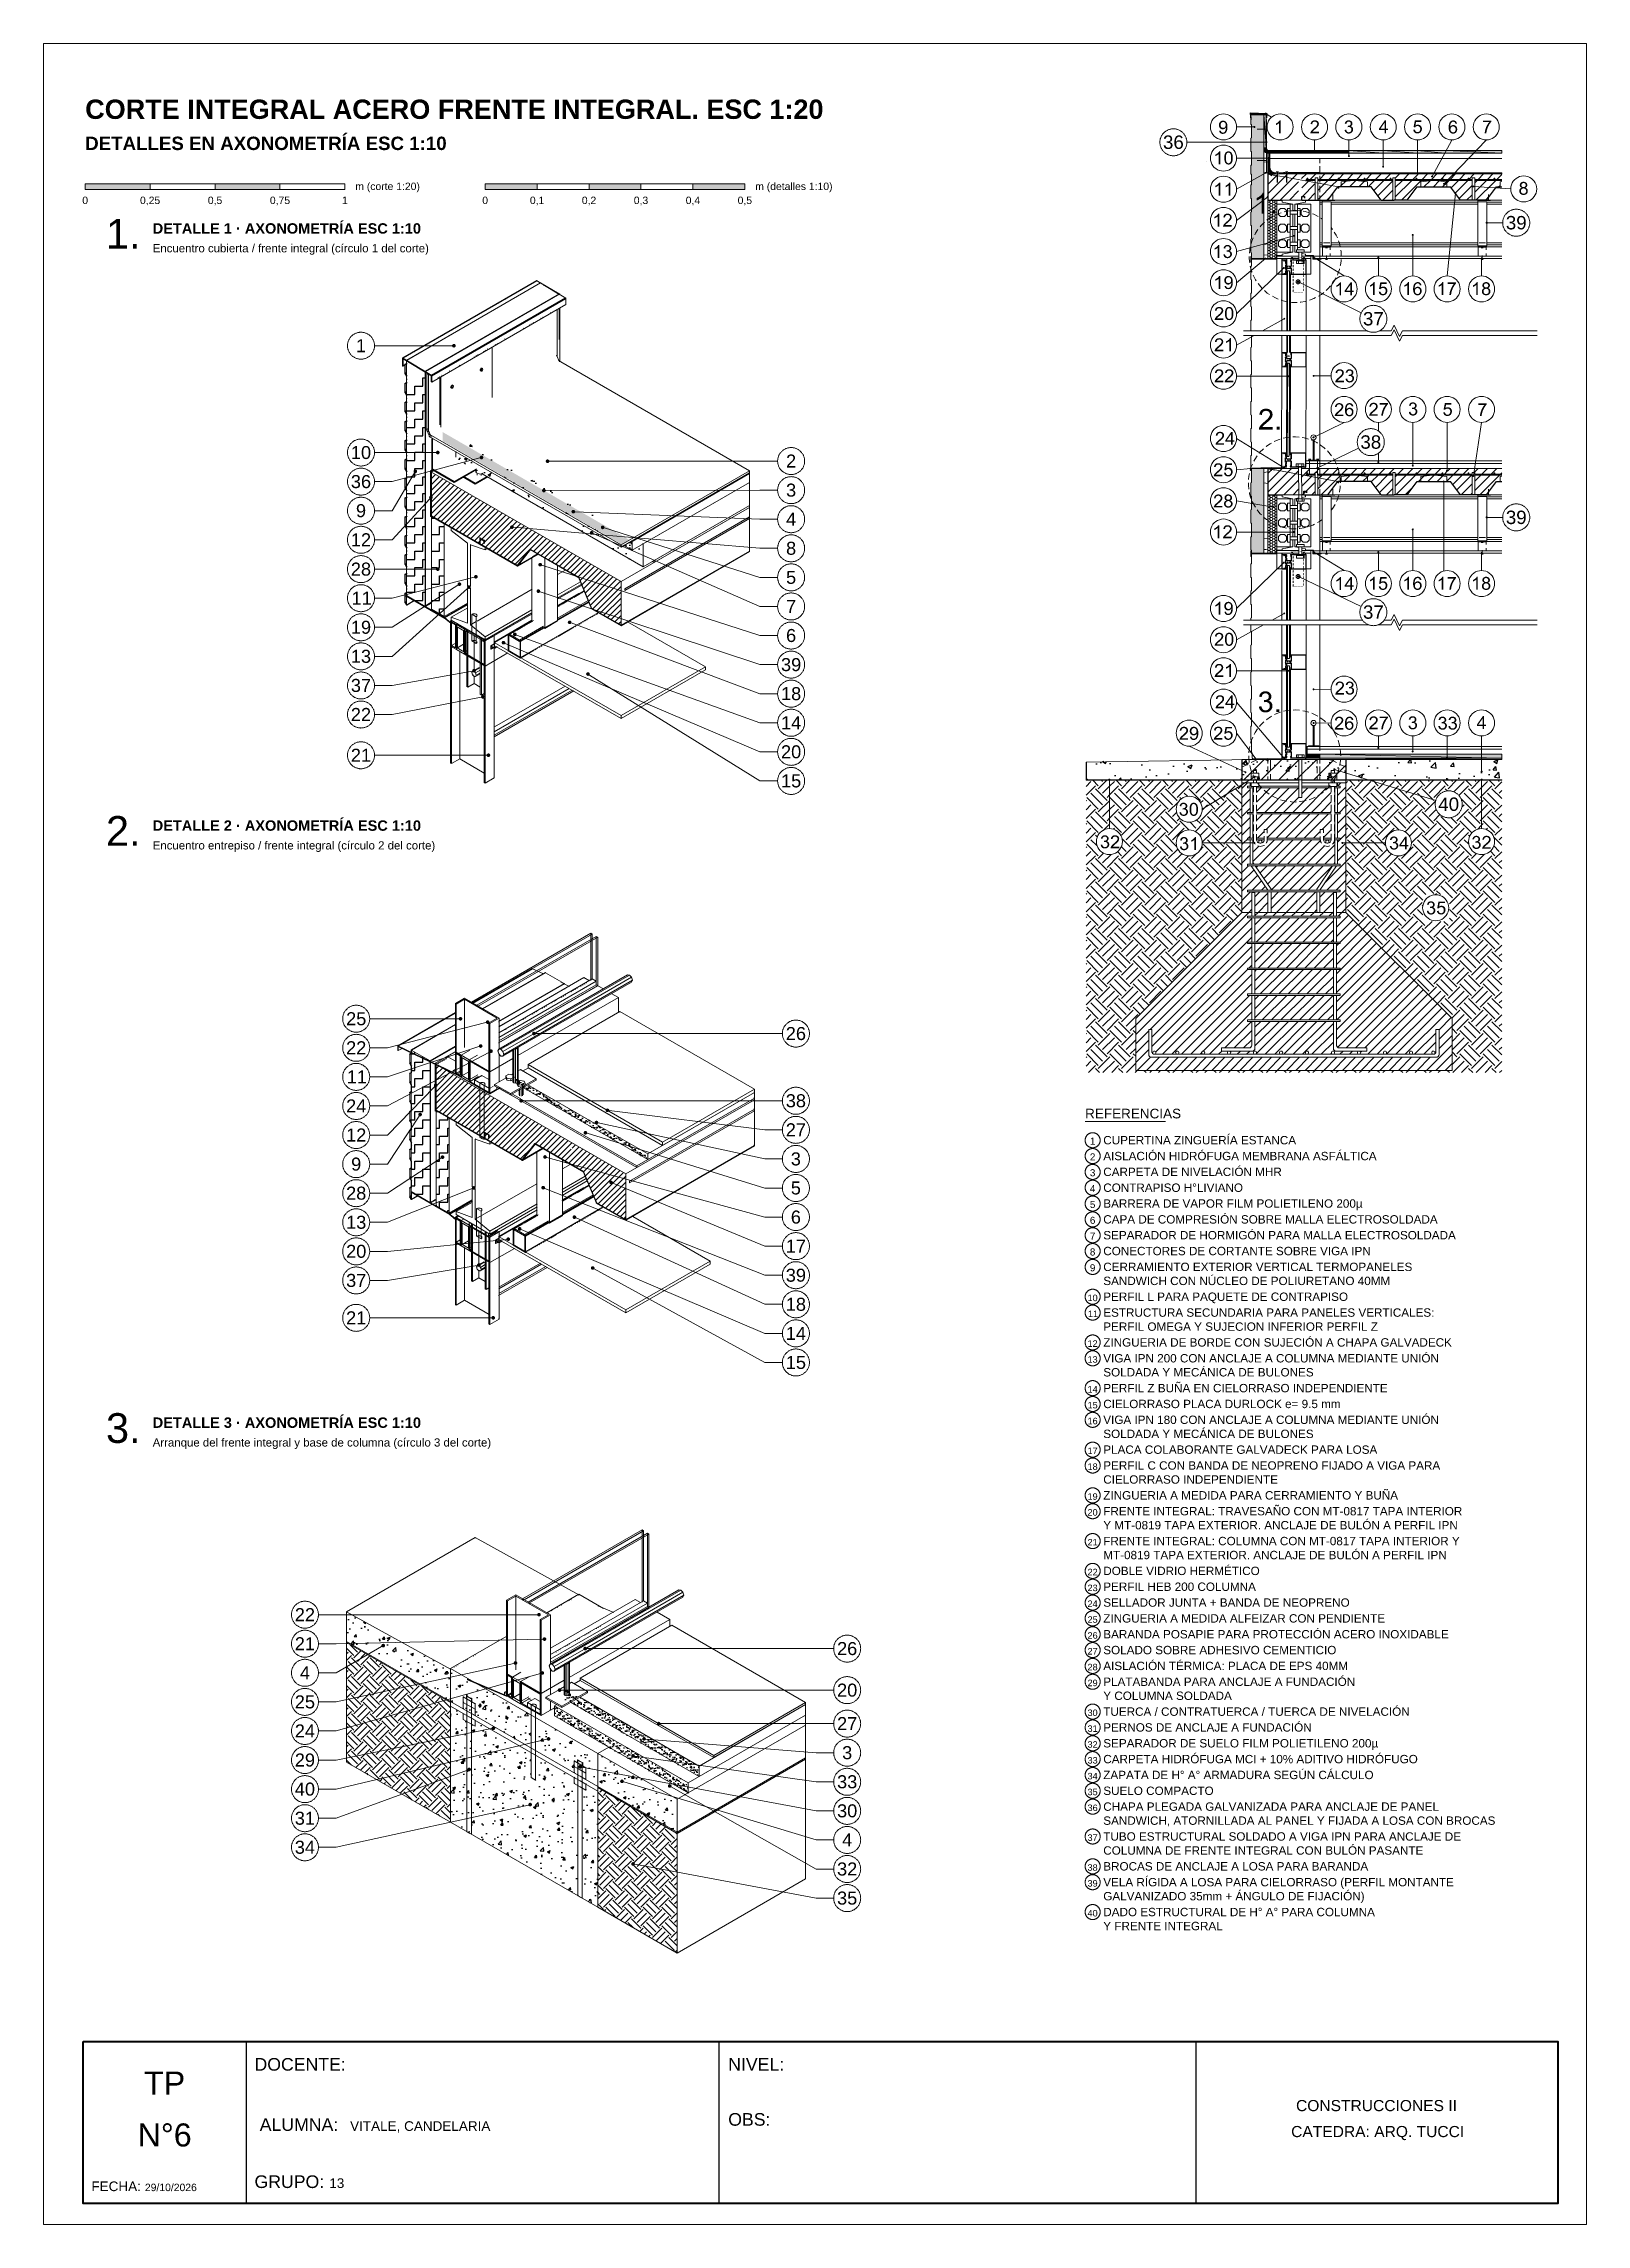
# Model space of a CAD drawing. Header units: millimetres. Extents: x 0 to 5940, y 0 to 8400.
import ezdxf

# ---------------------------------------------------------------- set-up
doc = ezdxf.new("R2010")
doc.units = ezdxf.units.MM
doc.header["$LTSCALE"] = 20
for name, color, linetype in [('0-MARCO-A3', 8, 'Continuous'), ('1-CORTE-LINEAS', 7, 'Continuous'), ('1-CORTE-RAYADOS', 8, 'Continuous'), ('1-CORTE-RELLENOS', 9, 'Continuous'), ('1-CORTE-ROJO', 1, 'Continuous'), ('2-DETALLES-ARISTAS', 7, 'Continuous'), ('2-DETALLES-RAYADOS', 8, 'Continuous'), ('3-REFERENCIAS', 7, 'Continuous'), ('3-ROTULO', 7, 'Continuous'), ('3-TEXTOS', 7, 'Continuous')]:
    doc.layers.add(name, color=color, linetype=linetype)
doc.styles.add('ARIAL', font='arial.ttf')
doc.styles.add('ARIAL-NEGRITA', font='arialbd.ttf')

msp = doc.modelspace()

# ---------------------------------------------------------------- texts
at = {"layer": '3-REFERENCIAS', "color": 7, "style": 'ARIAL'}
for s, height, p in [('REFERENCIAS', 37.206, (4009.9, 4260.1)), ('CUPERTINA ZINGUERÍA ESTANCA', 32.205, (4080, 4160.1)), ('2', 27.2, (4028.4, 4098)), ('1', 27.2, (4028.4, 4159.1)), ('AISLACIÓN HIDRÓFUGA MEMBRANA ASFÁLTICA', 32.205, (4080, 4099)), ('3', 27.2, (4028.4, 4037.1)), ('CARPETA DE NIVELACIÓN MHR', 32.205, (4080, 4038.1)), ('4', 27.2, (4028.4, 3976.1)), ('CONTRAPISO H°LIVIANO', 32.205, (4080, 3977.1)), ('BARRERA DE VAPOR FILM POLIETILENO 200µ', 32.205, (4080, 3916.1)), ('5', 27.2, (4028.4, 3915.1)), ('6', 27.2, (4028.4, 3854)), ('CAPA DE COMPRESIÓN SOBRE MALLA ELECTROSOLDADA', 32.205, (4080, 3855)), ('7', 27.2, (4028.4, 3793.1)), ('SEPARADOR DE HORMIGÓN PARA MALLA ELECTROSOLDADA', 32.205, (4080, 3794.1)), ('8', 27.2, (4028.4, 3732.1)), ('9', 27.2, (4028.4, 3671.1)), ('CONECTORES DE CORTANTE SOBRE VIGA IPN', 32.205, (4080, 3733.1)), ('CERRAMIENTO EXTERIOR VERTICAL TERMOPANELES', 32.205, (4080, 3672.1)), ('SANDWICH CON NÚCLEO DE POLIURETANO 40MM', 32.205, (4080, 3618.1)), ('10', 25.04, (4019.4, 3556.1)), ('PERFIL L PARA PAQUETE DE CONTRAPISO', 32.205, (4080, 3557.1)), ('ESTRUCTURA SECUNDARIA PARA PANELES VERTICALES:', 32.205, (4080, 3496.1)), ('11', 25.04, (4020.8, 3495)), ('PERFIL OMEGA Y SUJECION INFERIOR PERFIL Z', 32.205, (4080, 3442)), ('12', 25.04, (4019.4, 3380.1)), ('VIGA IPN 200 CON ANCLAJE A COLUMNA MEDIANTE UNIÓN', 32.205, (4080, 3320.1)), ('ZINGUERIA DE BORDE CON SUJECIÓN A CHAPA GALVADECK', 32.205, (4080, 3381.1)), ('13', 25.04, (4019.4, 3319.1)), ('SOLDADA Y MECÁNICA DE BULONES', 32.205, (4080, 3266.1)), ('14', 25.04, (4019.4, 3204.1)), ('PERFIL Z BUÑA EN CIELORRASO INDEPENDIENTE', 32.205, (4080, 3205.1)), ('15', 25.04, (4019.4, 3143.1)), ('VIGA IPN 180 CON ANCLAJE A COLUMNA MEDIANTE UNIÓN', 32.205, (4080, 3083.1)), ('CIELORRASO PLACA DURLOCK e= 9.5 mm', 32.205, (4080, 3144.1)), ('16', 25.04, (4019.4, 3082)), ('SOLDADA Y MECÁNICA DE BULONES', 32.205, (4080, 3029)), ('17', 25.04, (4019.4, 2967.1)), ('PLACA COLABORANTE GALVADECK PARA LOSA', 32.205, (4080, 2968.1)), ('18', 25.04, (4019.4, 2906.1)), ('CIELORRASO INDEPENDIENTE', 32.205, (4080, 2853.1)), ('PERFIL C CON BANDA DE NEOPRENO FIJADO A VIGA PARA', 32.205, (4080, 2907.1)), ('19', 25.04, (4019.4, 2791.1)), ('ZINGUERIA A MEDIDA PARA CERRAMIENTO Y BUÑA', 32.205, (4080, 2792.1)), ('FRENTE INTEGRAL: TRAVESAÑO CON MT-0817 TAPA INTERIOR', 32.205, (4080, 2731.1)), ('20', 25.04, (4019.4, 2730.1)), ('Y MT-0819 TAPA EXTERIOR. ANCLAJE DE BULÓN A PERFIL IPN', 32.205, (4080, 2677.1)), ('21', 25.04, (4019.4, 2615.1)), ('FRENTE INTEGRAL: COLUMNA CON MT-0817 TAPA INTERIOR Y', 32.205, (4080, 2616)), ('22', 25.04, (4019.4, 2500.1)), ('MT-0819 TAPA EXTERIOR. ANCLAJE DE BULÓN A PERFIL IPN', 32.205, (4080, 2562.1)), ('DOBLE VIDRIO HERMÉTICO', 32.205, (4080, 2501.1)), ('23', 25.04, (4019.4, 2439.1)), ('PERFIL HEB 200 COLUMNA', 32.205, (4080, 2440.1)), ('24', 25.04, (4019.4, 2378.1)), ('SELLADOR JUNTA + BANDA DE NEOPRENO', 32.205, (4080, 2379.1)), ('25', 25.04, (4019.4, 2317.1)), ('26', 25.04, (4019.4, 2256)), ('ZINGUERIA A MEDIDA ALFEIZAR CON PENDIENTE', 32.205, (4080, 2318.1)), ('BARANDA POSAPIE PARA PROTECCIÓN ACERO INOXIDABLE', 32.205, (4080, 2257.1)), ('27', 25.04, (4019.4, 2195.1)), ('SOLADO SOBRE ADHESIVO CEMENTICIO', 32.205, (4080, 2196.1)), ('28', 25.04, (4019.4, 2134.1)), ('AISLACIÓN TÉRMICA: PLACA DE EPS 40MM', 32.205, (4080, 2135.1)), ('PLATABANDA PARA ANCLAJE A FUNDACIÓN', 32.205, (4080, 2074.1)), ('29', 25.04, (4019.4, 2073.1)), ('Y COLUMNA SOLDADA', 32.205, (4080, 2020.1)), ('30', 25.04, (4019.4, 1958.1)), ('TUERCA / CONTRATUERCA / TUERCA DE NIVELACIÓN', 32.205, (4080, 1959)), ('PERNOS DE ANCLAJE A FUNDACIÓN', 32.205, (4080, 1898.1)), ('31', 25.04, (4019.4, 1897.1)), ('32', 25.04, (4019.4, 1836.1)), ('SEPARADOR DE SUELO FILM POLIETILENO 200µ', 32.205, (4080, 1837.1)), ('33', 25.04, (4019.4, 1775.1)), ('CARPETA HIDRÓFUGA MCI + 10% ADITIVO HIDRÓFUGO', 32.205, (4080, 1776.1)), ('34', 25.04, (4019.4, 1714.1)), ('ZAPATA DE H° A° ARMADURA SEGÚN CÁLCULO', 32.205, (4080, 1715.1)), ('SUELO COMPACTO', 32.205, (4080, 1654.1)), ('35', 25.04, (4019.4, 1653.1)), ('36', 25.04, (4019.4, 1592.1)), ('CHAPA PLEGADA GALVANIZADA PARA ANCLAJE DE PANEL', 32.205, (4080, 1593.1)), ('SANDWICH, ATORNILLADA AL PANEL Y FIJADA A LOSA CON BROCAS', 32.205, (4080, 1539.1)), ('37', 25.04, (4019.4, 1477.1)), ('TUBO ESTRUCTURAL SOLDADO A VIGA IPN PARA ANCLAJE DE', 32.205, (4080, 1478.1)), ('COLUMNA DE FRENTE INTEGRAL CON BULÓN PASANTE', 32.205, (4080, 1424.1)), ('38', 25.04, (4019.4, 1362.1)), ('BROCAS DE ANCLAJE A LOSA PARA BARANDA', 32.205, (4080, 1363.1)), ('39', 25.04, (4019.4, 1301.1)), ('VELA RÍGIDA A LOSA PARA CIELORRASO (PERFIL MONTANTE', 32.205, (4080, 1302.1)), ('GALVANIZADO 35mm + ÁNGULO DE FIJACIÓN)', 32.205, (4080, 1248.1)), ('40', 25.04, (4019.4, 1186.1)), ('DADO ESTRUCTURAL DE H° A° PARA COLUMNA', 32.205, (4080, 1187.1)), ('Y FRENTE INTEGRAL', 32.205, (4080, 1133.1))]:
    msp.add_text(s, height=height, dxfattribs=at).set_placement(p)
at = {"layer": '3-ROTULO', "color": 7, "style": 'ARIAL'}
for s, height, p in [('TP', 88.77, (386.7, 500.1)), ('DOCENTE:', 48.69, (811.9, 592.1)), ('NIVEL:', 48.69, (2635.9, 592.1)), ('OBS:', 48.69, (2635.9, 380.1)), ('CONSTRUCCIONES II', 42.927, (4822.1, 436.1)), ('N°6', 88.77, (361.9, 300.1)), ('ALUMNA:', 48.69, (832, 360.1)), ('VITALE, CANDELARIA', 37.206, (1180, 360.1)), ('CATEDRA: ARQ. TUCCI', 42.927, (4803.3, 336.1)), ('GRUPO:', 48.69, (811.9, 140.1)), ('13', 37.21, (1099.9, 140.1)), ('FECHA:', 37.21, (184, 128.1)), ('29/10/2026', 28.61, (389.9, 128.1))]:
    msp.add_text(s, height=height, dxfattribs=at).set_placement(p)
at = {"layer": '3-TEXTOS', "color": 7}
for s, height, style, p in [('CORTE INTEGRAL ACERO FRENTE INTEGRAL. ESC 1:20', 74.451, 'ARIAL-NEGRITA', (160, 8110)), ('DETALLES EN AXONOMETRÍA ESC 1:10', 51.528, 'ARIAL-NEGRITA', (160, 7990.1)), ('36', 51.53, 'ARIAL', (4309.9, 7994.6)), ('m (corte 1:20)', 28.606, 'ARIAL', (1200, 7836)), ('m (detalles 1:10)', 28.606, 'ARIAL', (2739.9, 7836)), ('0', 28.6, 'ARIAL', (148.8, 7782)), ('0,25', 28.61, 'ARIAL', (371.1, 7782)), ('0,5', 28.61, 'ARIAL', (632.2, 7782)), ('0,75', 28.61, 'ARIAL', (871.1, 7782)), ('1', 28.6, 'ARIAL', (1148.9, 7782)), ('0', 28.6, 'ARIAL', (1688.8, 7782)), ('0,1', 28.61, 'ARIAL', (1872.2, 7782)), ('0,2', 28.61, 'ARIAL', (2072.2, 7782)), ('0,3', 28.61, 'ARIAL', (2272.2, 7782)), ('0,4', 28.61, 'ARIAL', (2472.2, 7782)), ('0,5', 28.61, 'ARIAL', (2672.1, 7782)), ('39', 51.53, 'ARIAL', (5629.9, 7684.5)), ('DETALLE 1 · AXONOMETRÍA ESC 1:10', 40.086, 'ARIAL-NEGRITA', (420, 7668)), ('Encuentro cubierta / frente integral (círculo 1 del corte)', 31.485, 'ARIAL', (420, 7596.1)), ('37', 51.53, 'ARIAL', (5079.9, 7314.5)), ('1', 50.1, 'ARIAL', (1202.5, 7211.4)), ('38', 51.53, 'ARIAL', (5069.9, 6839.6)), ('10', 50.09, 'ARIAL', (1182.9, 6799.9)), ('2', 50.1, 'ARIAL', (2858.5, 6767)), ('36', 50.09, 'ARIAL', (1182.9, 6687.9)), ('3', 50.1, 'ARIAL', (2858.5, 6655.1)), ('9', 50.1, 'ARIAL', (1202.5, 6575.9)), ('4', 50.1, 'ARIAL', (2858.5, 6543)), ('39', 51.53, 'ARIAL', (5629.9, 6549.5)), ('12', 50.09, 'ARIAL', (1182.9, 6463.9)), ('8', 50.1, 'ARIAL', (2858.5, 6431.1)), ('28', 50.09, 'ARIAL', (1182.9, 6350.8)), ('5', 50.1, 'ARIAL', (2858.5, 6319.1)), ('11', 50.09, 'ARIAL', (1185.6, 6238.9)), ('7', 50.1, 'ARIAL', (2858.5, 6207)), ('37', 51.53, 'ARIAL', (5079.9, 6184.6)), ('19', 50.09, 'ARIAL', (1182.9, 6126.8)), ('6', 50.1, 'ARIAL', (2858.5, 6095.1)), ('13', 50.09, 'ARIAL', (1182.9, 6014.9)), ('39', 50.09, 'ARIAL', (2839.1, 5983)), ('37', 50.09, 'ARIAL', (1182.9, 5902.8)), ('18', 50.09, 'ARIAL', (2839.1, 5871.1)), ('22', 50.09, 'ARIAL', (1182.9, 5790.9)), ('14', 50.09, 'ARIAL', (2839.1, 5759)), ('21', 50.09, 'ARIAL', (1182.9, 5633.9)), ('20', 50.09, 'ARIAL', (2839.1, 5647.1)), ('15', 50.09, 'ARIAL', (2839.1, 5535.1)), ('40', 51.53, 'ARIAL', (5369.9, 5444.6)), ('DETALLE 2 · AXONOMETRÍA ESC 1:10', 40.086, 'ARIAL-NEGRITA', (420, 5368)), ('Encuentro entrepiso / frente integral (círculo 2 del corte)', 31.485, 'ARIAL', (420, 5296)), ('25', 50.09, 'ARIAL', (1164.6, 4619)), ('22', 50.09, 'ARIAL', (1164.6, 4507.1)), ('26', 50.09, 'ARIAL', (2857.5, 4561.9)), ('11', 50.09, 'ARIAL', (1167.2, 4395)), ('24', 50.09, 'ARIAL', (1164.6, 4283)), ('38', 50.09, 'ARIAL', (2857.5, 4303)), ('12', 50.09, 'ARIAL', (1164.6, 4171)), ('27', 50.09, 'ARIAL', (2857.5, 4191.1)), ('3', 50.1, 'ARIAL', (2876.9, 4079)), ('9', 50.1, 'ARIAL', (1184, 4059)), ('28', 50.09, 'ARIAL', (1164.6, 3947.1)), ('5', 50.1, 'ARIAL', (2876.9, 3967.1)), ('13', 50.09, 'ARIAL', (1164.6, 3835)), ('6', 50.1, 'ARIAL', (2876.9, 3855)), ('17', 50.09, 'ARIAL', (2857.5, 3743.1)), ('20', 50.09, 'ARIAL', (1164.6, 3723.1)), ('37', 50.09, 'ARIAL', (1164.6, 3611)), ('39', 50.09, 'ARIAL', (2857.5, 3631.1)), ('18', 50.09, 'ARIAL', (2857.5, 3519)), ('21', 50.09, 'ARIAL', (1164.6, 3466.9)), ('14', 50.09, 'ARIAL', (2857.5, 3407.1)), ('15', 50.09, 'ARIAL', (2857.5, 3295)), ('DETALLE 3 · AXONOMETRÍA ESC 1:10', 40.086, 'ARIAL-NEGRITA', (420, 3068.1)), ('Arranque del frente integral y base de columna (círculo 3 del corte)', 31.485, 'ARIAL', (420, 2996.1)), ('22', 50.09, 'ARIAL', (967.1, 2323.5)), ('21', 50.09, 'ARIAL', (967.1, 2211.6)), ('26', 50.09, 'ARIAL', (3054.9, 2192.9)), ('4', 50.1, 'ARIAL', (986.6, 2099.5)), ('25', 50.09, 'ARIAL', (967.1, 1987.6)), ('20', 50.09, 'ARIAL', (3054.9, 2032.9)), ('27', 50.09, 'ARIAL', (3054.9, 1903.9)), ('24', 50.09, 'ARIAL', (967.1, 1875.5)), ('29', 50.09, 'ARIAL', (967.1, 1763.6)), ('3', 50.1, 'ARIAL', (3074.4, 1791.9)), ('40', 50.09, 'ARIAL', (967.1, 1651.6)), ('33', 50.09, 'ARIAL', (3054.9, 1679.9)), ('30', 50.09, 'ARIAL', (3054.9, 1567.9)), ('31', 50.09, 'ARIAL', (967.1, 1539.5)), ('34', 50.09, 'ARIAL', (967.1, 1427.6)), ('4', 50.1, 'ARIAL', (3074.4, 1455.8)), ('32', 50.09, 'ARIAL', (3054.9, 1343.9)), ('35', 50.09, 'ARIAL', (3054.9, 1231.9))]:
    msp.add_text(s, height=height, dxfattribs=dict(at, style=style)).set_placement(p)
at = {"layer": '3-TEXTOS', "color": 1, "style": 'ARIAL'}
for s, p in [('1.', (240, 7610.1)), ('2.', (240, 5310.1)), ('3.', (240, 3010.1))]:
    msp.add_text(s, height=114.54, dxfattribs=at).set_placement(p)

# ---------------------------------------------------------------- hatches: boundary and pattern name
at = {"layer": '1-CORTE-RAYADOS'}
h = msp.add_hatch(dxfattribs=at)
h.set_pattern_fill('AR-CONC', scale=0.9)
h.paths.add_polyline_path([(4017, 5635.5), (4017, 5566.5), (4017.3, 5566.5), (4017.3, 5566), (4017.7, 5566), (4017.7, 5565.6), (4018.1, 5565.6), (4018.1, 5565.2), (4019, 5565.2), (4019, 5565), (4613, 5565), (4613, 5641)])
h = msp.add_hatch(dxfattribs=at)
h.set_pattern_fill('ANSI31', scale=15)
h.paths.add_polyline_path([(4613, 5565), (5014, 5565), (5014, 5642.5), (4613, 5642.5)])
h.paths.add_polyline_path([(4974.4, 5603.1), (4974.1, 5602.3), (4973.7, 5601.5), (4973.2, 5600.8), (4972.5, 5600.3), (4971.7, 5599.8), (4970.9, 5599.6), (4970, 5599.5), (4969.1, 5599.6), (4968.2, 5599.8), (4967.5, 5600.3), (4966.8, 5600.8), (4966.2, 5601.5), (4965.8, 5602.3), (4965.6, 5603.1), (4965.5, 5604), (4965.6, 5604.9), (4965.8, 5605.7), (4966.2, 5606.5), (4966.8, 5607.2), (4967.5, 5607.8), (4968.2, 5608.2), (4969.1, 5608.4), (4970, 5608.5), (4970.9, 5608.4), (4971.7, 5608.2), (4972.5, 5607.8), (4973.2, 5607.2), (4973.7, 5606.5), (4974.1, 5605.7), (4974.4, 5604.9), (4974.5, 5604)])
h = msp.add_hatch(dxfattribs=at)
h.set_pattern_fill('AR-CONC', scale=0.6)
h.paths.add_polyline_path([(4613, 5565), (5014, 5565), (5014, 5642.5), (4613, 5642.5)])
h.paths.add_polyline_path([(4974.4, 5603.1), (4974.1, 5602.3), (4973.7, 5601.5), (4973.2, 5600.8), (4972.5, 5600.3), (4971.7, 5599.8), (4970.9, 5599.6), (4970, 5599.5), (4969.1, 5599.6), (4968.2, 5599.8), (4967.5, 5600.3), (4966.8, 5600.8), (4966.2, 5601.5), (4965.8, 5602.3), (4965.6, 5603.1), (4965.5, 5604), (4965.6, 5604.9), (4965.8, 5605.7), (4966.2, 5606.5), (4966.8, 5607.2), (4967.5, 5607.8), (4968.2, 5608.2), (4969.1, 5608.4), (4970, 5608.5), (4970.9, 5608.4), (4971.7, 5608.2), (4972.5, 5607.8), (4973.2, 5607.2), (4973.7, 5606.5), (4974.1, 5605.7), (4974.4, 5604.9), (4974.5, 5604)])
h = msp.add_hatch(dxfattribs=at)
h.set_pattern_fill('AR-CONC', scale=0.9)
h.paths.add_polyline_path([(5014, 5642.5), (5613, 5642.5), (5613, 5565), (5014, 5565)])
at = {"layer": '1-CORTE-RELLENOS'}
h = msp.add_hatch(color=7, dxfattribs=at)
h.dxf.hatch_style = 1
h.paths.add_polyline_path([(4526.7, 8061.9), (4527.6, 8059.4), (4528.9, 8057.3), (4530.6, 8055.5), (4532.6, 8054.1), (4534.9, 8053.1), (4537.4, 8052.5), (4540.2, 8052.3), (4542.8, 8052.5), (4545.3, 8053), (4547.6, 8053.9), (4549.8, 8055.2), (4551.7, 8056.8), (4553.4, 8058.8), (4554.8, 8061.2), (4556, 8063.8), (4556.9, 8066.9), (4557.6, 8070.5), (4558, 8074.6), (4558.1, 8079.1), (4558, 8083.4), (4557.6, 8087.2), (4556.9, 8090.5), (4556, 8093.2), (4554.8, 8095.5), (4553.4, 8097.5), (4551.7, 8099.2), (4549.8, 8100.7), (4547.8, 8101.8), (4545.6, 8102.6), (4543.3, 8103.1), (4541, 8103.3), (4537.7, 8103), (4534.8, 8102.1), (4532.1, 8100.7), (4529.7, 8098.6), (4527.8, 8096.1), (4526.4, 8093.3), (4525.5, 8090), (4525.2, 8086.4), (4525.5, 8082.9), (4526.3, 8079.8), (4527.6, 8077), (4529.5, 8074.5), (4531.8, 8072.6), (4534.3, 8071.1), (4537, 8070.3), (4540, 8070), (4541.9, 8070.1), (4543.6, 8070.5), (4545.3, 8071), (4546.9, 8071.8), (4548.4, 8072.8), (4549.8, 8074), (4551, 8075.2), (4552, 8076.6), (4552, 8076.2), (4552, 8075.9), (4552, 8075.6), (4552, 8075.4), (4551.9, 8073.5), (4551.7, 8071.6), (4551.5, 8069.7), (4551, 8067.9), (4550.6, 8066.1), (4550, 8064.6), (4549.4, 8063.2), (4548.8, 8062), (4548, 8061), (4547.2, 8060.1), (4546.3, 8059.3), (4545.3, 8058.6), (4544.2, 8058), (4543, 8057.6), (4541.7, 8057.4), (4540.3, 8057.3), (4538.8, 8057.4), (4537.3, 8057.8), (4536, 8058.3), (4534.9, 8059.2), (4533.9, 8060.2), (4533.1, 8061.6), (4532.5, 8063.3), (4532, 8065.2), (4526.1, 8064.7)])
h.paths.add_polyline_path([(4551.1, 8084.2), (4550.6, 8082), (4549.7, 8080.1), (4548.5, 8078.5), (4547.1, 8077.1), (4545.4, 8076.2), (4543.6, 8075.7), (4541.5, 8075.5), (4539.5, 8075.7), (4537.6, 8076.2), (4535.9, 8077.1), (4534.4, 8078.5), (4533.1, 8080.1), (4532.2, 8081.9), (4531.7, 8083.9), (4531.5, 8086.2), (4531.7, 8088.7), (4532.3, 8091), (4533.2, 8093), (4534.6, 8094.8), (4536.1, 8096.3), (4537.8, 8097.3), (4539.7, 8098), (4541.7, 8098.2), (4543.6, 8098), (4545.4, 8097.4), (4547, 8096.4), (4548.5, 8095.1), (4549.7, 8093.4), (4550.6, 8091.5), (4551.1, 8089.2), (4551.3, 8086.7)])
h = msp.add_hatch(color=7, dxfattribs=at)
h.dxf.hatch_style = 1
h.paths.add_polyline_path([(4646.8, 8132.3), (4646.8, 8130.1), (4702.7, 8130.1)])
h = msp.add_hatch(color=7, dxfattribs=at)
h.dxf.hatch_style = 1
h.paths.add_polyline_path([(4646.8, 8129.7), (4702.7, 8129.7), (4702.7, 8130.1), (4646.8, 8130.1)])
h = msp.add_hatch(color=7, dxfattribs=at)
h.dxf.hatch_style = 1
h.paths.add_polyline_path([(4702.7, 8129.7), (4646.8, 8129.7), (4646.8, 8129.3), (4703.1, 8129.3)])
h = msp.add_hatch(color=7, dxfattribs=at)
h.dxf.hatch_style = 1
h.paths.add_polyline_path([(4703.5, 8128.9), (4703.1, 8129.3), (4646.8, 8129.3), (4646.8, 8128.9)])
h = msp.add_hatch(color=7, dxfattribs=at)
h.dxf.hatch_style = 1
h.paths.add_polyline_path([(4703.9, 8128.4), (4703.5, 8128.9), (4646.8, 8128.9), (4646.8, 8128.4)])
h = msp.add_hatch(color=7, dxfattribs=at)
h.dxf.hatch_style = 1
h.paths.add_polyline_path([(4647.2, 8125.1), (4697.6, 8125.1), (4707.7, 8125.1), (4707.7, 8128.4), (4646.8, 8128.4)])
h = msp.add_hatch(color=7, dxfattribs=at)
h.dxf.hatch_style = 1
h.paths.add_polyline_path([(4647.2, 8125.1), (4648.5, 8106), (4648.5, 8125.1)])
h = msp.add_hatch(color=51, dxfattribs=at)
h.dxf.hatch_style = 1
h.paths.add_polyline_path([(4697.6, 8125.5), (4697.6, 7571.7), (4648.1, 7571.7), (4648.1, 8125.5)])
h = msp.add_hatch(color=7, dxfattribs=at)
h.dxf.hatch_style = 1
h.paths.add_polyline_path([(4707.7, 7998.1), (4707.7, 8015.5), (4706.9, 8015.6), (4706, 8015.8), (4705.3, 8016.2), (4704.6, 8016.8), (4704, 8017.5), (4703.6, 8018.3), (4703.4, 8019.1), (4703.3, 8020), (4703.4, 8020.9), (4703.6, 8021.7), (4704, 8022.5), (4704.6, 8023.2), (4705.3, 8023.8), (4706, 8024.2), (4706.9, 8024.4), (4707.7, 8024.5), (4707.7, 8125.1), (4697.6, 8125.1), (4697.6, 7998.1)])
h = msp.add_hatch(color=7, dxfattribs=at)
h.dxf.hatch_style = 1
h.paths.add_polyline_path([(4707.7, 8128.4), (4707.7, 8128.9), (4705.6, 8128.9), (4705.2, 8128.4)])
h = msp.add_hatch(color=7, dxfattribs=at)
h.dxf.hatch_style = 1
h.paths.add_polyline_path([(4707.3, 8128.9), (4706.9, 8129.3), (4706.1, 8129.3), (4706.1, 8128.9)])
h = msp.add_hatch(color=7, dxfattribs=at)
h.dxf.hatch_style = 1
h.paths.add_polyline_path([(4763, 8054.4), (4756.9, 8054.4), (4756.9, 8093.5), (4755.6, 8092.4), (4754.3, 8091.4), (4752.7, 8090.3), (4751, 8089.3), (4749.3, 8088.3), (4747.6, 8087.4), (4746, 8086.7), (4744.6, 8086.1), (4744.6, 8092), (4747, 8093.3), (4749.4, 8094.7), (4751.5, 8096.2), (4753.5, 8097.9), (4755.3, 8099.6), (4756.8, 8101.3), (4758.1, 8102.9), (4759, 8104.6), (4763, 8104.6)])
h = msp.add_hatch(color=7, dxfattribs=at)
h.dxf.hatch_style = 1
h.paths.add_polyline_path([(4910.1, 8060.3), (4910.1, 8054.4), (4877.1, 8054.4), (4877.1, 8055.5), (4877.2, 8056.5), (4877.4, 8057.6), (4877.8, 8058.6), (4878.5, 8060.3), (4879.4, 8062), (4880.5, 8063.6), (4881.8, 8065.3), (4883.3, 8067), (4885.2, 8068.8), (4887.4, 8070.7), (4889.8, 8072.8), (4893.6, 8076), (4896.7, 8078.8), (4899.1, 8081.3), (4900.9, 8083.4), (4902.1, 8085.3), (4903, 8087.2), (4903.6, 8089), (4903.7, 8090.8), (4903.6, 8092.6), (4903.1, 8094.2), (4902.2, 8095.7), (4901.1, 8097), (4899.7, 8098.1), (4898.1, 8098.8), (4896.3, 8099.3), (4894.3, 8099.5), (4892.2, 8099.3), (4890.3, 8098.8), (4888.6, 8098), (4887.2, 8096.8), (4886, 8095.4), (4885.2, 8093.6), (4884.7, 8091.7), (4884.5, 8089.5), (4878.2, 8090.1), (4878.8, 8093.4), (4879.8, 8096.3), (4881.2, 8098.8), (4883.1, 8100.8), (4885.4, 8102.5), (4888.1, 8103.6), (4891.1, 8104.3), (4894.5, 8104.6), (4897.9, 8104.3), (4900.9, 8103.6), (4903.5, 8102.3), (4905.8, 8100.6), (4907.7, 8098.5), (4909, 8096.1), (4909.8, 8093.5), (4910.1, 8090.7), (4910, 8089.2), (4909.8, 8087.7), (4909.4, 8086.2), (4908.8, 8084.7), (4908.1, 8083.3), (4907.2, 8081.8), (4906, 8080.2), (4904.7, 8078.7), (4903.1, 8076.9), (4901, 8074.9), (4898.4, 8072.5), (4895.3, 8069.9), (4892.8, 8067.7), (4890.7, 8066), (4889.2, 8064.6), (4888.2, 8063.6), (4887.4, 8062.7), (4886.8, 8061.9), (4886.1, 8061.1), (4885.6, 8060.3)])
h = msp.add_hatch(color=7, dxfattribs=at)
h.dxf.hatch_style = 1
h.paths.add_polyline_path([(5009.1, 8067.5), (5015.3, 8068.4), (5015.9, 8066), (5016.7, 8063.9), (5017.7, 8062.2), (5018.9, 8060.9), (5020.2, 8059.9), (5021.7, 8059.1), (5023.3, 8058.7), (5025, 8058.6), (5027.1, 8058.7), (5029, 8059.3), (5030.8, 8060.2), (5032.4, 8061.5), (5033.7, 8063.1), (5034.6, 8064.9), (5035.2, 8066.8), (5035.3, 8069), (5035.2, 8071), (5034.7, 8072.8), (5033.8, 8074.5), (5032.6, 8076), (5031.1, 8077.2), (5029.4, 8078), (5027.6, 8078.6), (5025.5, 8078.7), (5024.6, 8078.7), (5023.6, 8078.5), (5022.5, 8078.3), (5021.2, 8078), (5021.9, 8083.4), (5022.2, 8083.4), (5022.4, 8083.4), (5022.7, 8083.4), (5022.9, 8083.4), (5024.8, 8083.5), (5026.6, 8083.9), (5028.3, 8084.5), (5029.9, 8085.4), (5031.3, 8086.6), (5032.3, 8088), (5032.9, 8089.7), (5033.1, 8091.7), (5032.9, 8093.3), (5032.5, 8094.8), (5031.8, 8096.1), (5030.8, 8097.3), (5029.6, 8098.3), (5028.2, 8099), (5026.6, 8099.4), (5024.9, 8099.5), (5023.2, 8099.4), (5021.6, 8098.9), (5020.2, 8098.2), (5018.9, 8097.2), (5017.8, 8096), (5017, 8094.4), (5016.3, 8092.6), (5015.9, 8090.5), (5009.7, 8091.6), (5010.5, 8094.5), (5011.6, 8097.1), (5013, 8099.3), (5014.8, 8101.2), (5017, 8102.7), (5019.3, 8103.7), (5021.9, 8104.4), (5024.8, 8104.6), (5026.8, 8104.5), (5028.7, 8104.1), (5030.5, 8103.6), (5032.3, 8102.8), (5033.9, 8101.9), (5035.3, 8100.7), (5036.5, 8099.5), (5037.6, 8098), (5038.4, 8096.5), (5039, 8094.9), (5039.3, 8093.3), (5039.4, 8091.6), (5039.3, 8090), (5039, 8088.5), (5038.4, 8087), (5037.7, 8085.7), (5036.7, 8084.4), (5035.5, 8083.3), (5034.1, 8082.3), (5032.5, 8081.4), (5034.6, 8080.8), (5036.4, 8079.9), (5038, 8078.7), (5039.4, 8077.2), (5040.5, 8075.5), (5041.2, 8073.6), (5041.7, 8071.5), (5041.9, 8069.1), (5041.6, 8066), (5040.7, 8063.1), (5039.2, 8060.4), (5037.1, 8058), (5034.5, 8056), (5031.7, 8054.6), (5028.5, 8053.8), (5025, 8053.5), (5021.8, 8053.7), (5019, 8054.5), (5016.4, 8055.7), (5014.1, 8057.4), (5012.1, 8059.5), (5010.7, 8061.9), (5009.6, 8064.6)])
h = msp.add_hatch(color=7, dxfattribs=at)
h.dxf.hatch_style = 1
h.paths.add_polyline_path([(5169.1, 8054.8), (5169.1, 8066.8), (5175.8, 8066.8), (5175.8, 8072.4), (5169.1, 8072.4), (5169.1, 8104.8), (5164.1, 8104.8), (5141.3, 8072.4), (5141.3, 8066.8), (5163, 8066.8), (5163, 8054.8)])
h.paths.add_polyline_path([(5147.3, 8072.4), (5163, 8094.9), (5163, 8072.4)])
h = msp.add_hatch(color=7, dxfattribs=at)
h.dxf.hatch_style = 1
h.paths.add_polyline_path([(5273.7, 8067.9), (5280.1, 8068.4), (5280.6, 8066.2), (5281.3, 8064.3), (5282.3, 8062.7), (5283.5, 8061.3), (5284.8, 8060.3), (5286.3, 8059.6), (5288, 8059.1), (5289.7, 8059), (5291.9, 8059.2), (5293.8, 8059.8), (5295.6, 8060.8), (5297.2, 8062.3), (5298.6, 8064.1), (5299.5, 8066.2), (5300.1, 8068.6), (5300.3, 8071.2), (5300.1, 8073.7), (5299.6, 8075.9), (5298.6, 8077.8), (5297.3, 8079.5), (5295.8, 8080.8), (5293.9, 8081.8), (5291.9, 8082.3), (5289.6, 8082.5), (5288.2, 8082.4), (5286.8, 8082.2), (5285.5, 8081.7), (5284.3, 8081.1), (5283.2, 8080.4), (5282.1, 8079.6), (5281.3, 8078.7), (5280.5, 8077.7), (5274.7, 8078.4), (5279.6, 8104.1), (5304.5, 8104.1), (5304.5, 8098.2), (5284.5, 8098.2), (5281.8, 8084.8), (5284.1, 8086.1), (5286.4, 8087.1), (5288.8, 8087.7), (5291.3, 8087.9), (5294.4, 8087.6), (5297.3, 8086.8), (5299.9, 8085.4), (5302.3, 8083.4), (5304.3, 8081), (5305.7, 8078.2), (5306.5, 8075.1), (5306.8, 8071.7), (5306.6, 8068.4), (5305.8, 8065.4), (5304.6, 8062.6), (5302.9, 8060), (5300.2, 8057.4), (5297.2, 8055.5), (5293.7, 8054.3), (5289.7, 8054), (5286.5, 8054.2), (5283.5, 8054.9), (5280.9, 8056.1), (5278.6, 8057.8), (5276.7, 8059.8), (5275.2, 8062.2), (5274.2, 8064.9)])
h = msp.add_hatch(color=7, dxfattribs=at)
h.dxf.hatch_style = 1
h.paths.add_polyline_path([(5441.3, 8094.5), (5440.3, 8096.9), (5439, 8099), (5437.3, 8100.9), (5435.3, 8102.3), (5433, 8103.3), (5430.5, 8104), (5427.6, 8104.2), (5423.9, 8103.8), (5420.6, 8102.7), (5417.6, 8100.9), (5415.1, 8098.4), (5412.7, 8094.6), (5411.1, 8089.8), (5410.1, 8084.1), (5409.7, 8077.3), (5410, 8071.3), (5410.9, 8066.2), (5412.4, 8062), (5414.5, 8058.7), (5417.1, 8056.3), (5420.1, 8054.5), (5423.4, 8053.5), (5427.1, 8053.1), (5429.3, 8053.2), (5431.3, 8053.6), (5433.3, 8054.3), (5435.1, 8055.2), (5436.8, 8056.4), (5438.3, 8057.8), (5439.6, 8059.5), (5440.7, 8061.4), (5441.5, 8063.5), (5442.2, 8065.6), (5442.6, 8067.8), (5442.7, 8070.1), (5442.4, 8073.6), (5441.6, 8076.6), (5440.3, 8079.4), (5438.4, 8081.8), (5436.1, 8083.8), (5433.6, 8085.2), (5430.9, 8086.1), (5428, 8086.4), (5426.2, 8086.3), (5424.5, 8085.9), (5422.9, 8085.4), (5421.3, 8084.7), (5419.7, 8083.8), (5418.3, 8082.7), (5417, 8081.3), (5415.8, 8079.7), (5415.9, 8083.3), (5416.3, 8086.4), (5416.8, 8089), (5417.6, 8091.3), (5418.5, 8093.2), (5419.5, 8094.8), (5420.7, 8096.3), (5422.1, 8097.4), (5423.3, 8098.2), (5424.5, 8098.7), (5425.8, 8099), (5427.3, 8099.1), (5429, 8098.9), (5430.6, 8098.4), (5432.1, 8097.6), (5433.4, 8096.4), (5434.1, 8095.5), (5434.8, 8094.3), (5435.3, 8092.9), (5435.7, 8091.2), (5441.8, 8091.7)])
h.paths.add_polyline_path([(5417, 8072.5), (5417.5, 8074.5), (5418.4, 8076.4), (5419.7, 8078), (5421.2, 8079.3), (5422.9, 8080.2), (5424.7, 8080.8), (5426.7, 8081), (5428.7, 8080.8), (5430.5, 8080.2), (5432.2, 8079.3), (5433.7, 8078), (5434.9, 8076.3), (5435.8, 8074.4), (5436.3, 8072.3), (5436.5, 8069.8), (5436.3, 8067.3), (5435.8, 8065), (5434.9, 8063), (5433.7, 8061.3), (5432.2, 8059.9), (5430.6, 8058.9), (5428.8, 8058.3), (5427, 8058.1), (5425.6, 8058.2), (5424.3, 8058.5), (5423.1, 8059), (5421.9, 8059.6), (5420.7, 8060.5), (5419.7, 8061.5), (5418.9, 8062.7), (5418.1, 8064), (5417.5, 8065.5), (5417.1, 8067), (5416.9, 8068.6), (5416.8, 8070.1)])
h = msp.add_hatch(color=7, dxfattribs=at)
h.dxf.hatch_style = 1
h.paths.add_polyline_path([(5541.6, 8097.8), (5541.6, 8103.7), (5574, 8103.7), (5574, 8099), (5571.6, 8096.2), (5569.2, 8093), (5566.8, 8089.4), (5564.5, 8085.4), (5562.3, 8081.2), (5560.3, 8076.9), (5558.7, 8072.5), (5557.3, 8068.1), (5556.4, 8064.9), (5555.8, 8061.5), (5555.3, 8058), (5554.9, 8054.4), (5548.6, 8054.4), (5548.8, 8057.5), (5549.3, 8060.9), (5550, 8064.6), (5550.9, 8068.6), (5552.2, 8072.7), (5553.6, 8076.8), (5555.3, 8080.8), (5557.3, 8084.7), (5559.4, 8088.5), (5561.5, 8091.9), (5563.8, 8095), (5566.1, 8097.8)])
h = msp.add_hatch(color=7, dxfattribs=at)
h.dxf.hatch_style = 1
h.paths.add_polyline_path([(4530.1, 7935), (4524, 7935), (4524, 7974.1), (4522.8, 7973.1), (4521.4, 7972), (4519.9, 7970.9), (4518.2, 7969.9), (4516.4, 7968.9), (4514.8, 7968), (4513.2, 7967.3), (4511.7, 7966.7), (4511.7, 7972.6), (4514.2, 7973.9), (4516.5, 7975.3), (4518.7, 7976.8), (4520.7, 7978.5), (4522.5, 7980.2), (4524, 7981.9), (4525.2, 7983.6), (4526.2, 7985.2), (4530.1, 7985.2)])
h = msp.add_hatch(color=7, dxfattribs=at)
h.dxf.hatch_style = 1
h.paths.add_polyline_path([(4546.2, 7953.1), (4547.1, 7947.5), (4548.6, 7942.9), (4550.8, 7939.3), (4553.1, 7937.1), (4555.7, 7935.5), (4558.7, 7934.5), (4562.1, 7934.2), (4564.8, 7934.3), (4567.2, 7934.9), (4569.3, 7935.8), (4571.2, 7937.1), (4572.9, 7938.7), (4574.4, 7940.7), (4575.6, 7942.9), (4576.6, 7945.5), (4577.4, 7948.4), (4578, 7951.7), (4578.3, 7955.5), (4578.5, 7959.6), (4578.4, 7963.2), (4578.2, 7966.3), (4577.8, 7969), (4577.3, 7971.4), (4576.7, 7973.5), (4576, 7975.5), (4575.2, 7977.3), (4574.2, 7978.9), (4573.2, 7980.3), (4572, 7981.6), (4570.6, 7982.7), (4569.2, 7983.5), (4567.6, 7984.3), (4565.9, 7984.8), (4564.1, 7985.1), (4562.1, 7985.2), (4559.5, 7985), (4557.2, 7984.5), (4555, 7983.5), (4553.1, 7982.2), (4551.4, 7980.6), (4550, 7978.7), (4548.7, 7976.4), (4547.7, 7973.9), (4546.9, 7971), (4546.3, 7967.6), (4546, 7963.8), (4545.9, 7959.6)])
h.paths.add_polyline_path([(4552.4, 7965.3), (4553, 7970), (4554, 7973.8), (4555.4, 7976.5), (4556.7, 7978.1), (4558.3, 7979.2), (4560.1, 7979.9), (4562.1, 7980.1), (4564.2, 7979.8), (4566, 7979.1), (4567.7, 7977.8), (4569.3, 7976), (4570.5, 7973.5), (4571.4, 7969.9), (4572, 7965.3), (4572.2, 7959.6), (4572, 7954), (4571.4, 7949.4), (4570.5, 7945.8), (4569.3, 7943.3), (4567.7, 7941.5), (4566, 7940.2), (4564.2, 7939.4), (4562.1, 7939.2), (4560.1, 7939.4), (4558.3, 7940.2), (4556.6, 7941.5), (4555, 7943.3), (4553.8, 7945.8), (4552.9, 7949.4), (4552.3, 7954), (4552.2, 7959.6)])
h = msp.add_hatch(color=7, dxfattribs=at)
h.dxf.hatch_style = 1
h.paths.add_polyline_path([(4708.2, 7996.4), (4707.7, 7998.1), (4697.6, 7998.1), (4697.6, 7996.4)])
h = msp.add_hatch(color=7, dxfattribs=at)
h.dxf.hatch_style = 1
h.paths.add_polyline_path([(4708.6, 7994.3), (4708.2, 7996.4), (4697.6, 7996.4), (4697.6, 7994.3)])
h = msp.add_hatch(color=7, dxfattribs=at)
h.dxf.hatch_style = 1
h.paths.add_polyline_path([(4711.1, 7991.3), (4708.6, 7994.3), (4697.6, 7994.3), (4697.6, 7991.3)])
h = msp.add_hatch(color=7, dxfattribs=at)
h.dxf.hatch_style = 1
h.paths.add_polyline_path([(4714.1, 7988.8), (4711.1, 7991.3), (4697.6, 7991.3), (4697.6, 7988.8)])
h = msp.add_hatch(color=7, dxfattribs=at)
h.dxf.hatch_style = 1
h.paths.add_polyline_path([(4715.8, 7988.3), (4714.1, 7988.8), (4697.6, 7988.8), (4697.6, 7988.3)])
h = msp.add_hatch(color=7, dxfattribs=at)
h.dxf.hatch_style = 1
h.paths.add_polyline_path([(4717.9, 7987.9), (4715.8, 7988.3), (4697.6, 7988.3), (4697.6, 7987.9)])
h = msp.add_hatch(color=7, dxfattribs=at)
h.dxf.hatch_style = 1
h.paths.add_polyline_path([(4698.9, 7985.8), (4699.3, 7985.8), (4892.3, 7985.8), (4893.2, 7985.8), (4893.2, 7987.9), (4697.6, 7987.9)])
h = msp.add_hatch(color=7, dxfattribs=at)
h.dxf.hatch_style = 1
h.paths.add_polyline_path([(4891.9, 7985.4), (4892.3, 7985.8), (4699.3, 7985.8), (4699.3, 7985.4)])
h = msp.add_hatch(color=7, dxfattribs=at)
h.dxf.hatch_style = 1
h.paths.add_polyline_path([(4891.5, 7984.9), (4891.9, 7985.4), (4699.3, 7985.4), (4699.7, 7984.9)])
h = msp.add_hatch(color=7, dxfattribs=at)
h.dxf.hatch_style = 1
h.paths.add_polyline_path([(4699.7, 7984.5), (4700.1, 7984.5), (4891.5, 7984.5), (4891.5, 7984.9), (4699.7, 7984.9)])
h = msp.add_hatch(color=7, dxfattribs=at)
h.dxf.hatch_style = 1
h.paths.add_polyline_path([(4700.5, 7984.1), (4891.5, 7984.1), (4891.5, 7984.5), (4700.1, 7984.5)])
h = msp.add_hatch(color=7, dxfattribs=at)
h.dxf.hatch_style = 1
h.paths.add_polyline_path([(4701, 7983.7), (4891.5, 7983.7), (4891.5, 7984.1), (4700.5, 7984.1)])
h = msp.add_hatch(color=7, dxfattribs=at)
h.dxf.hatch_style = 1
h.paths.add_polyline_path([(4701, 7983.2), (4891.5, 7983.2), (4891.5, 7983.7), (4701, 7983.7)])
h = msp.add_hatch(color=7, dxfattribs=at)
h.dxf.hatch_style = 1
h.paths.add_polyline_path([(4701.4, 7982.8), (4701.8, 7982.8), (4891.5, 7982.8), (4891.5, 7983.2), (4701, 7983.2)])
h = msp.add_hatch(color=7, dxfattribs=at)
h.dxf.hatch_style = 1
h.paths.add_polyline_path([(4702.7, 7982.4), (4892.3, 7982.4), (4891.9, 7982.8), (4701.8, 7982.8), (4702.2, 7982.4)])
h = msp.add_hatch(color=7, dxfattribs=at)
h.dxf.hatch_style = 1
h.paths.add_polyline_path([(4892.7, 7982), (4892.3, 7982.4), (4702.7, 7982.4), (4702.7, 7982)])
h = msp.add_hatch(color=7, dxfattribs=at)
h.dxf.hatch_style = 1
h.paths.add_polyline_path([(5025.7, 7980.3), (5025.7, 7982), (4702.7, 7982), (4705.2, 7980.3)])
h = msp.add_hatch(color=7, dxfattribs=at)
h.dxf.hatch_style = 1
h.paths.add_polyline_path([(4712.3, 8020), (4712.2, 8019.1), (4711.9, 8018.3), (4711.5, 8017.5), (4711, 8016.8), (4710.3, 8016.2), (4709.5, 8015.8), (4708.7, 8015.6), (4707.8, 8015.5), (4706.9, 8015.6), (4706, 8015.8), (4705.3, 8016.2), (4704.6, 8016.8), (4704, 8017.5), (4703.6, 8018.3), (4703.4, 8019.1), (4703.3, 8020), (4703.4, 8020.9), (4703.6, 8021.7), (4704, 8022.5), (4704.6, 8023.2), (4705.3, 8023.8), (4706, 8024.2), (4706.9, 8024.4), (4707.8, 8024.5), (4708.7, 8024.4), (4709.5, 8024.2), (4710.3, 8023.8), (4711, 8023.2), (4711.5, 8022.5), (4711.9, 8021.7), (4712.2, 8020.9)])
h = msp.add_hatch(color=7, dxfattribs=at)
h.dxf.hatch_style = 1
h.paths.add_polyline_path([(5025.7, 7978.6), (5025.7, 7980.3), (4705.2, 7980.3), (4709.9, 7978.6)])
h = msp.add_hatch(color=7, dxfattribs=at)
h.dxf.hatch_style = 1
h.paths.add_polyline_path([(5025.7, 7985.8), (5025.7, 7987.9), (4893.2, 7987.9), (4893.2, 7985.8), (4894.4, 7985.8)])
h = msp.add_hatch(color=7, dxfattribs=at)
h.dxf.hatch_style = 1
h.paths.add_polyline_path([(5025.7, 7982), (5025.7, 7982.4), (4894, 7982.4), (4894, 7982)])
h = msp.add_hatch(color=7, dxfattribs=at)
h.dxf.hatch_style = 1
h.paths.add_polyline_path([(5025.7, 7985.4), (5025.7, 7985.8), (4894.4, 7985.8), (4894.9, 7985.4)])
h = msp.add_hatch(color=7, dxfattribs=at)
h.dxf.hatch_style = 1
h.paths.add_polyline_path([(5025.7, 7982.8), (4894.9, 7982.8), (4894.4, 7982.4), (5025.7, 7982.4)])
h = msp.add_hatch(color=7, dxfattribs=at)
h.dxf.hatch_style = 1
h.paths.add_polyline_path([(4895.3, 7984.9), (5025.7, 7984.9), (5025.7, 7985.4), (4894.9, 7985.4), (4894.9, 7984.9)])
h = msp.add_hatch(color=7, dxfattribs=at)
h.dxf.hatch_style = 1
h.paths.add_polyline_path([(5025.7, 7983.2), (4895.3, 7983.2), (4894.9, 7982.8), (5025.7, 7982.8)])
h = msp.add_hatch(color=7, dxfattribs=at)
h.dxf.hatch_style = 1
h.paths.add_polyline_path([(5025.7, 7984.5), (5025.7, 7984.9), (4895.3, 7984.9), (4895.3, 7984.5)])
h = msp.add_hatch(color=7, dxfattribs=at)
h.dxf.hatch_style = 1
h.paths.add_polyline_path([(5025.7, 7984.1), (5025.7, 7984.5), (4895.3, 7984.5), (4895.3, 7984.1)])
h = msp.add_hatch(color=7, dxfattribs=at)
h.dxf.hatch_style = 1
h.paths.add_polyline_path([(5025.7, 7983.7), (5025.7, 7984.1), (4895.3, 7984.1), (4895.3, 7983.7)])
h = msp.add_hatch(color=7, dxfattribs=at)
h.dxf.hatch_style = 1
h.paths.add_polyline_path([(5025.7, 7983.2), (5025.7, 7983.7), (4895.3, 7983.7), (4895.3, 7983.2)])
h = msp.add_hatch(color=7, dxfattribs=at)
h.dxf.hatch_style = 1
h.paths.add_polyline_path([(5025.7, 7978.6), (5025.7, 7978.2), (5157.7, 7978.2), (5157.7, 7987.9), (5025.7, 7987.9)])
h = msp.add_hatch(color=7, dxfattribs=at)
h.dxf.hatch_style = 1
h.paths.add_polyline_path([(5157.7, 7978.2), (5290.2, 7978.2), (5290.2, 7987.9), (5157.7, 7987.9)])
h = msp.add_hatch(color=7, dxfattribs=at)
h.dxf.hatch_style = 1
h.paths.add_polyline_path([(5394.8, 7978.2), (5400.3, 7987.9), (5290.2, 7987.9), (5290.2, 7978.2)])
h = msp.add_hatch(color=7, dxfattribs=at)
h.dxf.hatch_style = 1
h.paths.add_polyline_path([(5614.1, 7978.2), (5614.1, 7987.9), (5400.3, 7987.9), (5394.8, 7978.2)])
h = msp.add_hatch(color=7, dxfattribs=at)
h.dxf.hatch_style = 1
h.paths.add_polyline_path([(4477.2, 7946), (4476, 7947.9), (4476, 7946)])
h = msp.add_hatch(color=7, dxfattribs=at)
h.dxf.hatch_style = 1
h.paths.add_polyline_path([(4713.7, 7978.2), (4718.7, 7978.2), (4721.3, 7978.2), (5025.7, 7978.2), (5025.7, 7978.6), (4709.9, 7978.6)])
h = msp.add_hatch(color=7, dxfattribs=at)
h.dxf.hatch_style = 1
h.paths.add_polyline_path([(4718.7, 7978.2), (4718.7, 7957.8), (4721.3, 7957.8), (4721.3, 7978.2)])
h = msp.add_hatch(color=7, dxfattribs=at)
h.dxf.hatch_style = 1
h.paths.add_polyline_path([(4721.3, 7924.4), (4721.3, 7957.8), (4718.7, 7957.8), (4718.7, 7924.4)])
h = msp.add_hatch(color=7, dxfattribs=at)
h.dxf.hatch_style = 1
h.paths.add_polyline_path([(4721.7, 7920.6), (4721.3, 7924.4), (4718.7, 7924.4), (4718.7, 7920.6)])
h = msp.add_hatch(color=7, dxfattribs=at)
h.dxf.hatch_style = 1
h.paths.add_polyline_path([(4722.1, 7918.9), (4721.7, 7920.6), (4718.7, 7920.6), (4718.7, 7918.9)])
h = msp.add_hatch(color=7, dxfattribs=at)
h.dxf.hatch_style = 1
h.paths.add_polyline_path([(4719.2, 7916.8), (4722.6, 7916.8), (4722.1, 7918.9), (4718.7, 7918.9)])
h = msp.add_hatch(color=7, dxfattribs=at)
h.dxf.hatch_style = 1
h.paths.add_polyline_path([(4720, 7913.4), (4723.4, 7913.4), (4722.6, 7916.8), (4719.2, 7916.8)])
h = msp.add_hatch(color=7, dxfattribs=at)
h.dxf.hatch_style = 1
h.paths.add_polyline_path([(4724.3, 7913), (4723.4, 7913.4), (4720, 7913.4), (4720, 7913)])
h = msp.add_hatch(color=7, dxfattribs=at)
h.dxf.hatch_style = 1
h.paths.add_polyline_path([(4721.3, 7910.9), (4725.1, 7910.9), (4724.3, 7913), (4720, 7913)])
h = msp.add_hatch(color=7, dxfattribs=at)
h.dxf.hatch_style = 1
h.paths.add_polyline_path([(4727.6, 7908.3), (4725.1, 7910.9), (4721.3, 7910.9), (4722.6, 7908.3)])
h = msp.add_hatch(color=7, dxfattribs=at)
h.dxf.hatch_style = 1
h.paths.add_polyline_path([(4728.1, 7907.5), (4727.6, 7908.3), (4722.6, 7908.3), (4722.6, 7907.5)])
h = msp.add_hatch(color=7, dxfattribs=at)
h.dxf.hatch_style = 1
h.paths.add_polyline_path([(4730.2, 7906.2), (4728.1, 7907.5), (4722.6, 7907.5), (4723.8, 7906.2)])
h = msp.add_hatch(color=7, dxfattribs=at)
h.dxf.hatch_style = 1
h.paths.add_polyline_path([(4731, 7905.8), (4730.2, 7906.2), (4723.8, 7906.2), (4724.3, 7905.8)])
h = msp.add_hatch(color=7, dxfattribs=at)
h.dxf.hatch_style = 1
h.paths.add_polyline_path([(4734, 7904.5), (4731, 7905.8), (4724.3, 7905.8), (4725.5, 7904.5)])
h = msp.add_hatch(color=7, dxfattribs=at)
h.dxf.hatch_style = 1
h.paths.add_polyline_path([(4725.5, 7904.1), (4734, 7904.1), (4734, 7904.5), (4725.5, 7904.5)])
h = msp.add_hatch(color=7, dxfattribs=at)
h.dxf.hatch_style = 1
h.paths.add_polyline_path([(4736.9, 7903.2), (4734, 7904.1), (4725.5, 7904.1), (4727.2, 7903.2)])
h = msp.add_hatch(color=7, dxfattribs=at)
h.dxf.hatch_style = 1
h.paths.add_polyline_path([(4727.2, 7903.2), (4728.9, 7902.8), (4738.2, 7902.8), (4736.9, 7903.2)])
h = msp.add_hatch(color=7, dxfattribs=at)
h.dxf.hatch_style = 1
h.paths.add_polyline_path([(4744.5, 7902.8), (4744.5, 7902.8), (4738.2, 7902.8)])
h = msp.add_hatch(color=7, dxfattribs=at)
h.dxf.hatch_style = 1
h.paths.add_polyline_path([(4744.5, 7907.5), (4755.5, 7907.5), (4755.5, 7902.8), (4744.5, 7902.8)])
h = msp.add_hatch(color=7, dxfattribs=at)
h.dxf.hatch_style = 1
h.paths.add_polyline_path([(4747.8, 7902.5), (4752.2, 7902.5), (4752.2, 7864), (4747.8, 7864)])
h = msp.add_hatch(color=7, dxfattribs=at)
h.dxf.hatch_style = 1
h.paths.add_polyline_path([(4773.8, 7902.8), (4773.8, 7903), (4755.5, 7902.9), (4755.5, 7902.8)])
h = msp.add_hatch(color=7, dxfattribs=at)
h.dxf.hatch_style = 1
h.paths.add_polyline_path([(4791.5, 7903.7), (4791.5, 7902.8), (4780.5, 7902.8), (4780.5, 7903.7), (4773.8, 7903.7), (4773.8, 7899.4), (4783.8, 7899.4), (4783.8, 7902.5), (4788.2, 7902.5), (4788.2, 7899.4), (4913.9, 7899.4), (4913.9, 7903.7)])
h = msp.add_hatch(color=7, dxfattribs=at)
h.dxf.hatch_style = 1
h.paths.add_polyline_path([(4773.8, 7899.4), (4773.8, 7899), (4783.8, 7899), (4783.8, 7899.4)])
h = msp.add_hatch(color=7, dxfattribs=at)
h.dxf.hatch_style = 1
h.paths.add_polyline_path([(4773.8, 7898.2), (4783.8, 7898.2), (4783.8, 7899), (4773.8, 7899)])
h = msp.add_hatch(color=7, dxfattribs=at)
h.dxf.hatch_style = 1
h.paths.add_polyline_path([(4780.5, 7907.5), (4791.5, 7907.5), (4791.5, 7902.8), (4780.5, 7902.8)])
h = msp.add_hatch(color=7, dxfattribs=at)
h.dxf.hatch_style = 1
h.paths.add_polyline_path([(4783.8, 7902.5), (4788.2, 7902.5), (4788.2, 7864), (4783.8, 7864)])
h = msp.add_hatch(color=7, dxfattribs=at)
h.dxf.hatch_style = 1
h.paths.add_polyline_path([(4913.9, 7899.4), (4788.2, 7899.4), (4788.2, 7899), (4913.9, 7899)])
h = msp.add_hatch(color=7, dxfattribs=at)
h.dxf.hatch_style = 1
h.paths.add_polyline_path([(4913.9, 7898.2), (4913.9, 7899), (4788.2, 7899), (4788.2, 7898.2)])
h = msp.add_hatch(color=7, dxfattribs=at)
h.dxf.hatch_style = 1
h.paths.add_polyline_path([(5290.2, 7902.8), (4913.9, 7902.8), (4913.9, 7899.8), (5289, 7899.8), (5290.2, 7899.8)])
h = msp.add_hatch(color=7, dxfattribs=at)
h.dxf.hatch_style = 1
h.paths.add_polyline_path([(4913.9, 7899.4), (5288.6, 7899.4), (5289, 7899.8), (4913.9, 7899.8)])
h = msp.add_hatch(color=7, dxfattribs=at)
h.dxf.hatch_style = 1
h.paths.add_polyline_path([(4913.9, 7899), (5288.1, 7899), (5288.6, 7899.4), (4913.9, 7899.4)])
h = msp.add_hatch(color=7, dxfattribs=at)
h.dxf.hatch_style = 1
h.paths.add_polyline_path([(5288.1, 7899), (4913.9, 7899), (4913.9, 7898.6), (5288.1, 7898.6)])
h = msp.add_hatch(color=7, dxfattribs=at)
h.dxf.hatch_style = 1
h.paths.add_polyline_path([(4913.9, 7898.2), (5288.1, 7898.2), (5288.1, 7898.6), (4913.9, 7898.6)])
h = msp.add_hatch(color=7, dxfattribs=at)
h.dxf.hatch_style = 1
h.paths.add_polyline_path([(5288.6, 7899.4), (5288.1, 7899), (5290.2, 7899), (5290.2, 7899.4)])
h = msp.add_hatch(color=7, dxfattribs=at)
h.dxf.hatch_style = 1
h.paths.add_polyline_path([(5288.1, 7899), (5288.1, 7898.6), (5290.2, 7898.6), (5290.2, 7899)])
h = msp.add_hatch(color=7, dxfattribs=at)
h.dxf.hatch_style = 1
h.paths.add_polyline_path([(5290.2, 7898.2), (5290.2, 7898.6), (5288.1, 7898.6), (5288.1, 7898.2)])
h = msp.add_hatch(color=7, dxfattribs=at)
h.dxf.hatch_style = 1
h.paths.add_polyline_path([(5290.2, 7899.4), (5290.2, 7899.8), (5289, 7899.8), (5288.6, 7899.4)])
h = msp.add_hatch(color=7, dxfattribs=at)
h.dxf.hatch_style = 1
h.paths.add_polyline_path([(5291.1, 7899.8), (5352.1, 7899.8), (5353.7, 7902.8), (5290.2, 7902.8), (5290.2, 7899.8)])
h = msp.add_hatch(color=7, dxfattribs=at)
h.dxf.hatch_style = 1
h.paths.add_polyline_path([(5290.2, 7899.8), (5290.2, 7899.4), (5291.5, 7899.4), (5291.1, 7899.8)])
h = msp.add_hatch(color=7, dxfattribs=at)
h.dxf.hatch_style = 1
h.paths.add_polyline_path([(5290.2, 7899.4), (5290.2, 7899), (5291.5, 7899), (5291.5, 7899.4)])
h = msp.add_hatch(color=7, dxfattribs=at)
h.dxf.hatch_style = 1
h.paths.add_polyline_path([(5290.2, 7898.6), (5291.9, 7898.6), (5291.5, 7899), (5290.2, 7899)])
h = msp.add_hatch(color=7, dxfattribs=at)
h.dxf.hatch_style = 1
h.paths.add_polyline_path([(5290.2, 7898.6), (5290.2, 7898.2), (5291.9, 7898.2), (5291.9, 7898.6)])
h = msp.add_hatch(color=7, dxfattribs=at)
h.dxf.hatch_style = 1
h.paths.add_polyline_path([(5291.1, 7899.8), (5291.5, 7899.4), (5351.9, 7899.4), (5352.1, 7899.7), (5352.1, 7899.8)])
h = msp.add_hatch(color=7, dxfattribs=at)
h.dxf.hatch_style = 1
h.paths.add_polyline_path([(5291.5, 7899), (5351.6, 7899), (5351.7, 7899.1), (5351.9, 7899.4), (5291.5, 7899.4)])
h = msp.add_hatch(color=7, dxfattribs=at)
h.dxf.hatch_style = 1
h.paths.add_polyline_path([(5351.6, 7899), (5291.5, 7899), (5291.9, 7898.6), (5351.2, 7898.6), (5351.4, 7898.6), (5351.6, 7898.9)])
h = msp.add_hatch(color=7, dxfattribs=at)
h.dxf.hatch_style = 1
h.paths.add_polyline_path([(5351.2, 7898.2), (5351.2, 7898.6), (5291.9, 7898.6), (5291.9, 7898.2)])
h = msp.add_hatch(color=7, dxfattribs=at)
h.dxf.hatch_style = 1
h.paths.add_polyline_path([(5512.9, 7898.2), (5514.6, 7902.8), (5353.7, 7902.8), (5351.2, 7898.2)])
h = msp.add_hatch(color=7, dxfattribs=at)
h.dxf.hatch_style = 1
h.paths.add_polyline_path([(5512.9, 7898.2), (5614.1, 7898.2), (5614.1, 7902.8), (5514.6, 7902.8)])
h = msp.add_hatch(color=7, dxfattribs=at)
h.dxf.hatch_style = 1
h.paths.add_polyline_path([(4530.1, 7814.8), (4524, 7814.8), (4524, 7853.9), (4522.8, 7852.8), (4521.4, 7851.8), (4519.9, 7850.7), (4518.2, 7849.7), (4516.4, 7848.7), (4514.8, 7847.8), (4513.2, 7847.1), (4511.7, 7846.5), (4511.7, 7852.4), (4514.2, 7853.7), (4516.5, 7855.1), (4518.7, 7856.6), (4520.7, 7858.3), (4522.5, 7860), (4524, 7861.7), (4525.2, 7863.3), (4526.2, 7865), (4530.1, 7865)])
h = msp.add_hatch(color=7, dxfattribs=at)
h.dxf.hatch_style = 1
h.paths.add_polyline_path([(4569, 7814.8), (4562.9, 7814.8), (4562.9, 7853.9), (4561.6, 7852.8), (4560.3, 7851.8), (4558.7, 7850.7), (4557, 7849.7), (4555.3, 7848.7), (4553.6, 7847.8), (4552, 7847.1), (4550.6, 7846.5), (4550.6, 7852.4), (4553.1, 7853.7), (4555.4, 7855.1), (4557.5, 7856.6), (4559.6, 7858.3), (4561.3, 7860), (4562.8, 7861.7), (4564.1, 7863.3), (4565, 7865), (4569, 7865)])
h = msp.add_hatch(color=7, dxfattribs=at)
h.dxf.hatch_style = 1
h.paths.add_polyline_path([(5689, 7844.1), (5687.2, 7843.1), (5685.5, 7841.8), (5684.2, 7840.3), (5683.1, 7838.6), (5682.3, 7836.7), (5681.8, 7834.5), (5681.7, 7832.2), (5682, 7829), (5682.8, 7826.2), (5684.2, 7823.6), (5686.2, 7821.3), (5688.7, 7819.3), (5691.5, 7818), (5694.6, 7817.2), (5698.2, 7816.9), (5701.7, 7817.2), (5704.8, 7818), (5707.6, 7819.3), (5710.1, 7821.3), (5712.1, 7823.6), (5713.5, 7826.1), (5714.3, 7828.9), (5714.6, 7832), (5714.5, 7834.2), (5714, 7836.3), (5713.3, 7838.2), (5712.2, 7840), (5710.9, 7841.6), (5709.3, 7842.9), (5707.4, 7844), (5705.2, 7844.8), (5707, 7845.6), (5708.5, 7846.5), (5709.7, 7847.6), (5710.8, 7848.8), (5711.6, 7850.2), (5712.1, 7851.6), (5712.5, 7853.2), (5712.6, 7854.9), (5712.3, 7857.5), (5711.6, 7859.9), (5710.3, 7862.1), (5708.6, 7864.1), (5706.4, 7865.8), (5704, 7867), (5701.2, 7867.7), (5698, 7867.9), (5695, 7867.7), (5692.2, 7867), (5689.7, 7865.8), (5687.6, 7864.2), (5685.9, 7862.2), (5684.7, 7860.1), (5684, 7857.7), (5683.7, 7855), (5683.8, 7853.3), (5684.2, 7851.7), (5684.7, 7850.2), (5685.5, 7848.8), (5686.6, 7847.6), (5687.9, 7846.5), (5689.4, 7845.6), (5691.2, 7844.8)])
h.paths.add_polyline_path([(5690, 7855.3), (5690.1, 7856.8), (5690.6, 7858.1), (5691.3, 7859.4), (5692.3, 7860.6), (5693.5, 7861.6), (5694.9, 7862.3), (5696.5, 7862.7), (5698.2, 7862.9), (5699.8, 7862.7), (5701.3, 7862.3), (5702.7, 7861.6), (5703.9, 7860.6), (5705, 7859.3), (5705.7, 7858), (5706.1, 7856.5), (5706.3, 7854.9), (5706.1, 7853.3), (5705.7, 7851.9), (5705, 7850.6), (5704, 7849.4), (5702.8, 7848.5), (5701.4, 7847.8), (5699.9, 7847.4), (5698.2, 7847.2), (5696.5, 7847.4), (5694.9, 7847.8), (5693.5, 7848.5), (5692.3, 7849.4), (5691.3, 7850.6), (5690.6, 7852), (5690.1, 7853.5)])
h.paths.add_polyline_path([(5688, 7832.2), (5688.2, 7834.2), (5688.7, 7836.1), (5689.6, 7837.8), (5690.8, 7839.3), (5692.3, 7840.6), (5694.1, 7841.5), (5696, 7842), (5698, 7842.2), (5700.2, 7842), (5702.1, 7841.5), (5703.8, 7840.6), (5705.4, 7839.3), (5706.7, 7837.7), (5707.6, 7836), (5708.2, 7834.1), (5708.4, 7831.9), (5708.2, 7829.9), (5707.6, 7828), (5706.7, 7826.2), (5705.5, 7824.7), (5704, 7823.5), (5702.2, 7822.6), (5700.3, 7822.1), (5698.2, 7821.9), (5696.8, 7822), (5695.5, 7822.2), (5694.2, 7822.7), (5692.9, 7823.2), (5691.8, 7824), (5690.8, 7824.9), (5689.9, 7825.9), (5689.2, 7827), (5688.7, 7828.3), (5688.3, 7829.6), (5688.1, 7830.9)])
h = msp.add_hatch(color=7, dxfattribs=at)
h.dxf.hatch_style = 1
h.paths.add_polyline_path([(4526.3, 7695), (4520.2, 7695), (4520.2, 7734.1), (4519, 7733), (4517.6, 7732), (4516.1, 7730.9), (4514.4, 7729.8), (4512.6, 7728.9), (4511, 7728), (4509.4, 7727.3), (4507.9, 7726.7), (4507.9, 7732.6), (4510.4, 7733.9), (4512.7, 7735.3), (4514.9, 7736.8), (4516.9, 7738.4), (4518.7, 7740.2), (4520.2, 7741.9), (4521.4, 7743.5), (4522.4, 7745.2), (4526.3, 7745.2)])
h = msp.add_hatch(color=7, dxfattribs=at)
h.dxf.hatch_style = 1
h.paths.add_polyline_path([(4574.3, 7700.9), (4574.3, 7695), (4541.2, 7695), (4541.3, 7696), (4541.4, 7697.1), (4541.6, 7698.2), (4542, 7699.2), (4542.7, 7700.9), (4543.6, 7702.6), (4544.7, 7704.2), (4546, 7705.9), (4547.5, 7707.6), (4549.4, 7709.4), (4551.6, 7711.3), (4554, 7713.4), (4557.8, 7716.6), (4560.9, 7719.4), (4563.3, 7721.9), (4565.1, 7724), (4566.3, 7725.9), (4567.2, 7727.8), (4567.7, 7729.6), (4567.9, 7731.4), (4567.8, 7733.2), (4567.3, 7734.8), (4566.4, 7736.2), (4565.3, 7737.6), (4563.9, 7738.7), (4562.3, 7739.4), (4560.5, 7739.9), (4558.5, 7740), (4556.4, 7739.9), (4554.5, 7739.4), (4552.8, 7738.6), (4551.4, 7737.4), (4550.2, 7735.9), (4549.4, 7734.2), (4548.9, 7732.3), (4548.7, 7730.1), (4542.4, 7730.7), (4543, 7734), (4544, 7736.9), (4545.4, 7739.4), (4547.3, 7741.4), (4549.6, 7743.1), (4552.3, 7744.2), (4555.3, 7744.9), (4558.7, 7745.2), (4562.1, 7744.9), (4565.1, 7744.2), (4567.7, 7742.9), (4570, 7741.1), (4571.9, 7739), (4573.2, 7736.7), (4574, 7734.1), (4574.3, 7731.3), (4574.2, 7729.8), (4573.9, 7728.3), (4573.6, 7726.8), (4573, 7725.3), (4572.3, 7723.9), (4571.4, 7722.4), (4570.2, 7720.8), (4568.9, 7719.3), (4567.3, 7717.5), (4565.2, 7715.5), (4562.6, 7713.1), (4559.5, 7710.4), (4557, 7708.3), (4554.9, 7706.6), (4553.4, 7705.2), (4552.4, 7704.2), (4551.6, 7703.3), (4551, 7702.5), (4550.3, 7701.7), (4549.8, 7700.9)])
h = msp.add_hatch(color=7, dxfattribs=at)
h.dxf.hatch_style = 1
h.paths.add_polyline_path([(5561, 7710), (5560.9, 7709.1), (5560.6, 7708.3), (5560.2, 7707.5), (5559.7, 7706.8), (5559, 7706.2), (5558.2, 7705.8), (5557.4, 7705.6), (5556.5, 7705.5), (5555.6, 7705.6), (5554.7, 7705.8), (5554, 7706.2), (5553.3, 7706.8), (5552.7, 7707.5), (5552.3, 7708.3), (5552.1, 7709.1), (5552, 7710), (5552.1, 7710.9), (5552.3, 7711.7), (5552.7, 7712.5), (5553.3, 7713.2), (5554, 7713.8), (5554.7, 7714.2), (5555.6, 7714.4), (5556.5, 7714.5), (5557.4, 7714.4), (5558.2, 7714.2), (5559, 7713.8), (5559.7, 7713.2), (5560.2, 7712.5), (5560.6, 7711.7), (5560.9, 7710.9)])
h = msp.add_hatch(color=7, dxfattribs=at)
h.dxf.hatch_style = 1
h.paths.add_polyline_path([(4526.8, 7574.3), (4520.6, 7574.3), (4520.6, 7613.4), (4519.4, 7612.4), (4518, 7611.3), (4516.5, 7610.2), (4514.8, 7609.2), (4513, 7608.2), (4511.4, 7607.3), (4509.8, 7606.6), (4508.3, 7606), (4508.3, 7612), (4510.8, 7613.2), (4513.1, 7614.6), (4515.3, 7616.1), (4517.3, 7617.8), (4519.1, 7619.5), (4520.6, 7621.2), (4521.8, 7622.9), (4522.8, 7624.5), (4526.8, 7624.5)])
h = msp.add_hatch(color=7, dxfattribs=at)
h.dxf.hatch_style = 1
h.paths.add_polyline_path([(4542.5, 7587.5), (4548.7, 7588.3), (4549.3, 7585.9), (4550.1, 7583.8), (4551.1, 7582.1), (4552.3, 7580.8), (4553.6, 7579.8), (4555.1, 7579.1), (4556.7, 7578.6), (4558.4, 7578.5), (4560.5, 7578.7), (4562.4, 7579.2), (4564.2, 7580.2), (4565.8, 7581.5), (4567.1, 7583.1), (4568, 7584.8), (4568.6, 7586.8), (4568.7, 7588.9), (4568.6, 7590.9), (4568, 7592.8), (4567.2, 7594.4), (4566, 7595.9), (4564.5, 7597.1), (4562.8, 7598), (4561, 7598.5), (4558.9, 7598.7), (4558, 7598.6), (4557, 7598.5), (4555.9, 7598.3), (4554.6, 7598), (4555.3, 7603.4), (4555.6, 7603.3), (4555.8, 7603.3), (4556.1, 7603.3), (4556.3, 7603.3), (4558.2, 7603.4), (4560, 7603.8), (4561.7, 7604.4), (4563.3, 7605.3), (4564.7, 7606.5), (4565.7, 7607.9), (4566.3, 7609.6), (4566.5, 7611.6), (4566.3, 7613.3), (4565.9, 7614.7), (4565.2, 7616.1), (4564.2, 7617.2), (4562.9, 7618.2), (4561.6, 7618.9), (4560, 7619.3), (4558.3, 7619.5), (4556.6, 7619.3), (4555, 7618.9), (4553.6, 7618.2), (4552.3, 7617.2), (4551.2, 7615.9), (4550.4, 7614.4), (4549.7, 7612.6), (4549.3, 7610.5), (4543.1, 7611.6), (4543.9, 7614.5), (4545, 7617), (4546.4, 7619.2), (4548.2, 7621.1), (4550.4, 7622.6), (4552.7, 7623.7), (4555.3, 7624.3), (4558.2, 7624.5), (4560.1, 7624.4), (4562.1, 7624.1), (4563.9, 7623.5), (4565.7, 7622.8), (4567.3, 7621.8), (4568.7, 7620.7), (4569.9, 7619.4), (4570.9, 7618), (4571.8, 7616.4), (4572.3, 7614.8), (4572.7, 7613.2), (4572.8, 7611.5), (4572.7, 7609.9), (4572.4, 7608.4), (4571.8, 7607), (4571.1, 7605.6), (4570.1, 7604.4), (4568.9, 7603.2), (4567.5, 7602.2), (4565.9, 7601.4), (4568, 7600.7), (4569.8, 7599.8), (4571.4, 7598.6), (4572.8, 7597.1), (4573.8, 7595.4), (4574.6, 7593.5), (4575.1, 7591.4), (4575.2, 7589.1), (4574.9, 7585.9), (4574, 7583), (4572.5, 7580.4), (4570.4, 7577.9), (4567.9, 7576), (4565.1, 7574.6), (4561.9, 7573.7), (4558.4, 7573.4), (4555.2, 7573.7), (4552.4, 7574.4), (4549.8, 7575.6), (4547.5, 7577.3), (4545.5, 7579.4), (4544, 7581.8), (4543, 7584.5)])
h = msp.add_hatch(color=7, dxfattribs=at)
h.dxf.hatch_style = 1
h.paths.add_polyline_path([(4810, 7577.5), (4802, 7577.5), (4810, 7569.5)])
h = msp.add_hatch(color=7, dxfattribs=at)
h.dxf.hatch_style = 1
h.paths.add_polyline_path([(4810, 7569.5), (4808.9, 7570.6), (4808.9, 7565), (4811.1, 7565), (4811.1, 7574), (4810, 7574)])
h = msp.add_hatch(color=7, dxfattribs=at)
h.dxf.hatch_style = 1
h.paths.add_polyline_path([(4808.9, 7560.5), (4808.9, 7551.5), (4811.1, 7551.5), (4811.1, 7560.5)])
h = msp.add_hatch(color=7, dxfattribs=at)
h.dxf.hatch_style = 1
h.paths.add_polyline_path([(4819, 7577), (4813.5, 7577), (4813.5, 7578), (4819, 7578), (4819, 7578.6), (4810, 7578.6), (4810, 7577.5), (4810, 7576.4), (4819, 7576.4)])
h = msp.add_hatch(color=7, dxfattribs=at)
h.dxf.hatch_style = 1
h.paths.add_polyline_path([(4814, 7565.5), (4814, 7574.5), (4813, 7574.5), (4813, 7565.5)])
h = msp.add_hatch(color=7, dxfattribs=at)
h.dxf.hatch_style = 1
h.paths.add_polyline_path([(4813, 7552), (4814, 7552), (4814, 7561), (4813, 7561)])
h = msp.add_hatch(color=7, dxfattribs=at)
h.dxf.hatch_style = 1
h.paths.add_polyline_path([(4813.5, 7578), (4813.5, 7577), (4822.5, 7577), (4822.5, 7578)])
h = msp.add_hatch(color=7, dxfattribs=at)
h.dxf.hatch_style = 1
h.paths.add_polyline_path([(4827, 7577), (4827, 7578), (4832.5, 7578), (4832.5, 7578.6), (4823.5, 7578.6), (4823.5, 7576.4), (4832.5, 7576.4), (4832.5, 7577)])
h = msp.add_hatch(color=7, dxfattribs=at)
h.dxf.hatch_style = 1
h.paths.add_polyline_path([(4827, 7577), (4836, 7577), (4836, 7578), (4827, 7578)])
h = msp.add_hatch(color=7, dxfattribs=at)
h.dxf.hatch_style = 1
h.paths.add_polyline_path([(4846, 7577), (4840.5, 7577), (4840.5, 7578), (4846, 7578), (4846, 7578.6), (4837, 7578.6), (4837, 7576.4), (4846, 7576.4)])
h = msp.add_hatch(color=7, dxfattribs=at)
h.dxf.hatch_style = 1
h.paths.add_polyline_path([(4847, 7577.5), (4846.9, 7577.7), (4846.9, 7577.9), (4846.7, 7578), (4846.5, 7578), (4840.5, 7578), (4840.5, 7577), (4846, 7577), (4846, 7574.5), (4847, 7574.5)])
h = msp.add_hatch(color=7, dxfattribs=at)
h.dxf.hatch_style = 1
h.paths.add_polyline_path([(4846, 7570), (4846, 7561), (4847, 7561), (4847, 7570)])
h = msp.add_hatch(color=7, dxfattribs=at)
h.dxf.hatch_style = 1
h.paths.add_polyline_path([(4851.1, 7570.6), (4850, 7569.5), (4850, 7577), (4848.9, 7577), (4848.9, 7568), (4851.1, 7568)])
h = msp.add_hatch(color=7, dxfattribs=at)
h.dxf.hatch_style = 1
h.paths.add_polyline_path([(4851.1, 7563.5), (4848.9, 7563.5), (4848.9, 7554.5), (4851.1, 7554.5)])
h = msp.add_hatch(color=7, dxfattribs=at)
h.dxf.hatch_style = 1
h.paths.add_polyline_path([(4850, 7577.5), (4858, 7577.5), (4850, 7569.5)])
h = msp.add_hatch(color=7, dxfattribs=at)
h.dxf.hatch_style = 1
h.paths.add_polyline_path([(4530.1, 7454.9), (4524, 7454.9), (4524, 7494.1), (4522.8, 7493), (4521.4, 7491.9), (4519.9, 7490.9), (4518.2, 7489.8), (4516.4, 7488.8), (4514.8, 7488), (4513.2, 7487.2), (4511.7, 7486.6), (4511.7, 7492.6), (4514.2, 7493.8), (4516.5, 7495.2), (4518.7, 7496.8), (4520.7, 7498.4), (4522.5, 7500.1), (4524, 7501.8), (4525.2, 7503.5), (4526.2, 7505.1), (4530.1, 7505.1)])
h = msp.add_hatch(color=7, dxfattribs=at)
h.dxf.hatch_style = 1
h.paths.add_polyline_path([(4547.3, 7463.7), (4548.3, 7461.3), (4549.6, 7459.1), (4551.2, 7457.4), (4553.2, 7455.9), (4555.5, 7454.9), (4558, 7454.3), (4560.8, 7454.1), (4563.5, 7454.3), (4566, 7454.8), (4568.3, 7455.7), (4570.4, 7457), (4572.4, 7458.7), (4574, 7460.7), (4575.5, 7463), (4576.6, 7465.7), (4577.6, 7468.8), (4578.2, 7472.3), (4578.6, 7476.4), (4578.7, 7480.9), (4578.6, 7485.3), (4578.2, 7489.1), (4577.6, 7492.3), (4576.6, 7495), (4575.5, 7497.3), (4574, 7499.3), (4572.4, 7501), (4570.5, 7502.5), (4568.4, 7503.7), (4566.2, 7504.5), (4564, 7505), (4561.6, 7505.1), (4558.4, 7504.9), (4555.4, 7504), (4552.7, 7502.5), (4550.4, 7500.5), (4548.4, 7498), (4547, 7495.1), (4546.2, 7491.8), (4545.9, 7488.2), (4546.2, 7484.7), (4546.9, 7481.6), (4548.3, 7478.8), (4550.1, 7476.4), (4552.4, 7474.4), (4554.9, 7473), (4557.7, 7472.1), (4560.7, 7471.9), (4562.5, 7472), (4564.3, 7472.3), (4565.9, 7472.9), (4567.5, 7473.7), (4569.1, 7474.7), (4570.4, 7475.8), (4571.6, 7477.1), (4572.6, 7478.5), (4572.6, 7478.1), (4572.6, 7477.7), (4572.6, 7477.5), (4572.6, 7477.3), (4572.6, 7475.3), (4572.4, 7473.4), (4572.1, 7471.6), (4571.7, 7469.7), (4571.2, 7468), (4570.7, 7466.4), (4570.1, 7465), (4569.4, 7463.9), (4568.7, 7462.8), (4567.9, 7461.9), (4566.9, 7461.1), (4565.9, 7460.4), (4564.8, 7459.8), (4563.6, 7459.4), (4562.3, 7459.2), (4561, 7459.1), (4559.4, 7459.2), (4558, 7459.6), (4556.7, 7460.2), (4555.5, 7461), (4554.6, 7462.1), (4553.8, 7463.4), (4553.1, 7465.1), (4552.7, 7467.1), (4546.8, 7466.5)])
h.paths.add_polyline_path([(4571.7, 7486.1), (4571.2, 7483.8), (4570.4, 7481.9), (4569.1, 7480.3), (4567.7, 7479), (4566, 7478.1), (4564.2, 7477.5), (4562.1, 7477.3), (4560.1, 7477.5), (4558.3, 7478.1), (4556.6, 7479), (4555, 7480.3), (4553.8, 7481.9), (4552.9, 7483.7), (4552.3, 7485.8), (4552.2, 7488.1), (4552.4, 7490.6), (4552.9, 7492.9), (4553.9, 7494.9), (4555.2, 7496.7), (4556.8, 7498.1), (4558.5, 7499.2), (4560.3, 7499.8), (4562.3, 7500), (4564.2, 7499.8), (4566, 7499.2), (4567.6, 7498.3), (4569.1, 7496.9), (4570.3, 7495.2), (4571.2, 7493.3), (4571.7, 7491.1), (4571.9, 7488.6)])
h = msp.add_hatch(color=7, dxfattribs=at)
h.dxf.hatch_style = 1
h.paths.add_polyline_path([(4808.9, 7538), (4811.1, 7538), (4811.1, 7547), (4808.9, 7547)])
h = msp.add_hatch(color=7, dxfattribs=at)
h.dxf.hatch_style = 1
h.paths.add_polyline_path([(4808.9, 7524.5), (4811.1, 7524.5), (4811.1, 7533.5), (4808.9, 7533.5)])
h = msp.add_hatch(color=7, dxfattribs=at)
h.dxf.hatch_style = 1
h.paths.add_polyline_path([(4808.9, 7520), (4808.9, 7511), (4811.1, 7511), (4811.1, 7520)])
h = msp.add_hatch(color=7, dxfattribs=at)
h.dxf.hatch_style = 1
h.paths.add_polyline_path([(4808.9, 7497.5), (4811.1, 7497.5), (4811.1, 7506.5), (4808.9, 7506.5)])
h = msp.add_hatch(color=7, dxfattribs=at)
h.dxf.hatch_style = 1
h.paths.add_polyline_path([(4808.9, 7484), (4811.1, 7484), (4811.1, 7493), (4808.9, 7493)])
h = msp.add_hatch(color=7, dxfattribs=at)
h.dxf.hatch_style = 1
h.paths.add_polyline_path([(4808.9, 7470.5), (4811.1, 7470.5), (4811.1, 7479.5), (4808.9, 7479.5)])
h = msp.add_hatch(color=7, dxfattribs=at)
h.dxf.hatch_style = 1
h.paths.add_polyline_path([(4814, 7538.5), (4814, 7547.5), (4813, 7547.5), (4813, 7538.5)])
h = msp.add_hatch(color=7, dxfattribs=at)
h.dxf.hatch_style = 1
h.paths.add_polyline_path([(4814, 7525), (4814, 7534), (4813, 7534), (4813, 7525)])
h = msp.add_hatch(color=7, dxfattribs=at)
h.dxf.hatch_style = 1
h.paths.add_polyline_path([(4813, 7511.5), (4814, 7511.5), (4814, 7520.5), (4813, 7520.5)])
h = msp.add_hatch(color=7, dxfattribs=at)
h.dxf.hatch_style = 1
h.paths.add_polyline_path([(4814, 7498), (4814, 7507), (4813, 7507), (4813, 7498)])
h = msp.add_hatch(color=7, dxfattribs=at)
h.dxf.hatch_style = 1
h.paths.add_polyline_path([(4814, 7484.5), (4814, 7493.5), (4813, 7493.5), (4813, 7484.5)])
h = msp.add_hatch(color=7, dxfattribs=at)
h.dxf.hatch_style = 1
h.paths.add_polyline_path([(4813, 7471), (4814, 7471), (4814, 7480), (4813, 7480)])
h = msp.add_hatch(color=7, dxfattribs=at)
h.dxf.hatch_style = 1
h.paths.add_polyline_path([(4834.5, 7482.5), (4834.4, 7481.6), (4834.1, 7480.8), (4833.7, 7480), (4833.2, 7479.3), (4832.5, 7478.7), (4831.7, 7478.3), (4830.9, 7478.1), (4830, 7478), (4829.1, 7478.1), (4828.2, 7478.3), (4827.5, 7478.7), (4826.8, 7479.3), (4826.2, 7480), (4825.8, 7480.8), (4825.6, 7481.6), (4825.5, 7482.5), (4825.6, 7483.4), (4825.8, 7484.2), (4826.2, 7485), (4826.8, 7485.7), (4827.5, 7486.3), (4828.2, 7486.7), (4829.1, 7486.9), (4830, 7487), (4830.9, 7486.9), (4831.7, 7486.7), (4832.5, 7486.3), (4833.2, 7485.7), (4833.7, 7485), (4834.1, 7484.2), (4834.4, 7483.4)])
h = msp.add_hatch(color=7, dxfattribs=at)
h.dxf.hatch_style = 1
h.paths.add_polyline_path([(4847, 7556.5), (4846, 7556.5), (4846, 7547.5), (4847, 7547.5)])
h = msp.add_hatch(color=7, dxfattribs=at)
h.dxf.hatch_style = 1
h.paths.add_polyline_path([(4846, 7543), (4846, 7534), (4847, 7534), (4847, 7543)])
h = msp.add_hatch(color=7, dxfattribs=at)
h.dxf.hatch_style = 1
h.paths.add_polyline_path([(4846, 7529.5), (4846, 7520.5), (4847, 7520.5), (4847, 7529.5)])
h = msp.add_hatch(color=7, dxfattribs=at)
h.dxf.hatch_style = 1
h.paths.add_polyline_path([(4847, 7516), (4846, 7516), (4846, 7507), (4847, 7507)])
h = msp.add_hatch(color=7, dxfattribs=at)
h.dxf.hatch_style = 1
h.paths.add_polyline_path([(4846, 7502.5), (4846, 7493.5), (4847, 7493.5), (4847, 7502.5)])
h = msp.add_hatch(color=7, dxfattribs=at)
h.dxf.hatch_style = 1
h.paths.add_polyline_path([(4846, 7489), (4846, 7480), (4847, 7480), (4847, 7489)])
h = msp.add_hatch(color=7, dxfattribs=at)
h.dxf.hatch_style = 1
h.paths.add_polyline_path([(4851.1, 7541), (4851.1, 7550), (4848.9, 7550), (4848.9, 7541)])
h = msp.add_hatch(color=7, dxfattribs=at)
h.dxf.hatch_style = 1
h.paths.add_polyline_path([(4851.1, 7536.5), (4848.9, 7536.5), (4848.9, 7527.5), (4851.1, 7527.5)])
h = msp.add_hatch(color=7, dxfattribs=at)
h.dxf.hatch_style = 1
h.paths.add_polyline_path([(4851.1, 7523), (4848.9, 7523), (4848.9, 7514), (4851.1, 7514)])
h = msp.add_hatch(color=7, dxfattribs=at)
h.dxf.hatch_style = 1
h.paths.add_polyline_path([(4851.1, 7500.5), (4851.1, 7509.5), (4848.9, 7509.5), (4848.9, 7500.5)])
h = msp.add_hatch(color=7, dxfattribs=at)
h.dxf.hatch_style = 1
h.paths.add_polyline_path([(4851.1, 7496), (4848.9, 7496), (4848.9, 7487), (4851.1, 7487)])
h = msp.add_hatch(color=7, dxfattribs=at)
h.dxf.hatch_style = 1
h.paths.add_polyline_path([(4851.1, 7482.5), (4848.9, 7482.5), (4848.9, 7473.5), (4851.1, 7473.5)])
h = msp.add_hatch(color=7, dxfattribs=at)
h.dxf.hatch_style = 1
h.paths.add_polyline_path([(4995.8, 7430.8), (4989.7, 7430.8), (4989.7, 7469.9), (4988.5, 7468.9), (4987.1, 7467.8), (4985.5, 7466.7), (4983.8, 7465.7), (4982.1, 7464.7), (4980.4, 7463.8), (4978.9, 7463.1), (4977.4, 7462.5), (4977.4, 7468.4), (4979.9, 7469.7), (4982.2, 7471.1), (4984.4, 7472.6), (4986.4, 7474.3), (4988.2, 7476), (4989.7, 7477.7), (4990.9, 7479.4), (4991.8, 7481), (4995.8, 7481)])
h = msp.add_hatch(color=7, dxfattribs=at)
h.dxf.hatch_style = 1
h.paths.add_polyline_path([(5037.3, 7430.8), (5037.3, 7442.8), (5044.1, 7442.8), (5044.1, 7448.4), (5037.3, 7448.4), (5037.3, 7480.8), (5032.3, 7480.8), (5009.5, 7448.4), (5009.5, 7442.8), (5031.2, 7442.8), (5031.2, 7430.8)])
h.paths.add_polyline_path([(5015.6, 7448.4), (5031.2, 7470.9), (5031.2, 7448.4)])
h = msp.add_hatch(color=7, dxfattribs=at)
h.dxf.hatch_style = 1
h.paths.add_polyline_path([(5124.9, 7431.2), (5118.8, 7431.2), (5118.8, 7470.4), (5117.6, 7469.3), (5116.2, 7468.2), (5114.7, 7467.2), (5113, 7466.1), (5111.2, 7465.1), (5109.5, 7464.3), (5108, 7463.5), (5106.5, 7462.9), (5106.5, 7468.9), (5109, 7470.1), (5111.3, 7471.5), (5113.5, 7473.1), (5115.5, 7474.7), (5117.3, 7476.4), (5118.8, 7478.1), (5120, 7479.8), (5120.9, 7481.4), (5124.9, 7481.4)])
h = msp.add_hatch(color=7, dxfattribs=at)
h.dxf.hatch_style = 1
h.paths.add_polyline_path([(5140.7, 7444.3), (5147.1, 7444.8), (5147.6, 7442.6), (5148.3, 7440.7), (5149.2, 7439.1), (5150.4, 7437.8), (5151.8, 7436.7), (5153.3, 7436), (5154.9, 7435.6), (5156.7, 7435.4), (5158.8, 7435.6), (5160.8, 7436.2), (5162.6, 7437.3), (5164.2, 7438.7), (5165.6, 7440.5), (5166.5, 7442.6), (5167.1, 7445), (5167.3, 7447.6), (5167.1, 7450.1), (5166.5, 7452.3), (5165.6, 7454.3), (5164.3, 7455.9), (5162.7, 7457.2), (5160.9, 7458.2), (5158.9, 7458.8), (5156.6, 7458.9), (5155.1, 7458.9), (5153.8, 7458.6), (5152.5, 7458.2), (5151.2, 7457.6), (5150.1, 7456.9), (5149.1, 7456), (5148.2, 7455.1), (5147.5, 7454.1), (5141.7, 7454.9), (5146.6, 7480.6), (5171.4, 7480.6), (5171.4, 7474.7), (5151.5, 7474.7), (5148.8, 7461.2), (5151.1, 7462.6), (5153.4, 7463.6), (5155.8, 7464.2), (5158.2, 7464.4), (5161.4, 7464.1), (5164.3, 7463.2), (5166.9, 7461.8), (5169.3, 7459.8), (5171.2, 7457.4), (5172.7, 7454.6), (5173.5, 7451.6), (5173.8, 7448.1), (5173.5, 7444.9), (5172.8, 7441.8), (5171.6, 7439), (5169.8, 7436.5), (5167.2, 7433.8), (5164.1, 7431.9), (5160.6, 7430.8), (5156.7, 7430.4), (5153.4, 7430.6), (5150.5, 7431.3), (5147.9, 7432.5), (5145.6, 7434.2), (5143.7, 7436.3), (5142.2, 7438.6), (5141.2, 7441.3)])
h = msp.add_hatch(color=7, dxfattribs=at)
h.dxf.hatch_style = 1
h.paths.add_polyline_path([(5257.4, 7431.2), (5251.3, 7431.2), (5251.3, 7470.4), (5250.1, 7469.3), (5248.7, 7468.2), (5247.2, 7467.2), (5245.5, 7466.1), (5243.7, 7465.1), (5242, 7464.3), (5240.5, 7463.5), (5239, 7462.9), (5239, 7468.9), (5241.5, 7470.1), (5243.8, 7471.5), (5246, 7473.1), (5248, 7474.7), (5249.8, 7476.4), (5251.3, 7478.1), (5252.5, 7479.8), (5253.5, 7481.4), (5257.4, 7481.4)])
h = msp.add_hatch(color=7, dxfattribs=at)
h.dxf.hatch_style = 1
h.paths.add_polyline_path([(5304.4, 7471.7), (5303.5, 7474.2), (5302.2, 7476.3), (5300.5, 7478.1), (5298.4, 7479.6), (5296.2, 7480.6), (5293.6, 7481.2), (5290.8, 7481.4), (5287.1, 7481.1), (5283.7, 7480), (5280.8, 7478.2), (5278.2, 7475.7), (5275.9, 7471.9), (5274.2, 7467.1), (5273.2, 7461.3), (5272.9, 7454.6), (5273.2, 7448.6), (5274.1, 7443.5), (5275.6, 7439.3), (5277.7, 7436), (5280.3, 7433.6), (5283.2, 7431.8), (5286.6, 7430.7), (5290.3, 7430.4), (5292.4, 7430.5), (5294.5, 7430.9), (5296.4, 7431.6), (5298.2, 7432.5), (5299.9, 7433.7), (5301.4, 7435.1), (5302.7, 7436.8), (5303.8, 7438.7), (5304.7, 7440.7), (5305.3, 7442.9), (5305.7, 7445.1), (5305.9, 7447.4), (5305.6, 7450.8), (5304.8, 7453.9), (5303.4, 7456.7), (5301.6, 7459.1), (5299.3, 7461.1), (5296.8, 7462.5), (5294.1, 7463.4), (5291.1, 7463.6), (5289.4, 7463.5), (5287.7, 7463.2), (5286, 7462.7), (5284.4, 7462), (5282.9, 7461.1), (5281.4, 7459.9), (5280.1, 7458.6), (5279, 7457), (5279.1, 7460.5), (5279.5, 7463.6), (5280, 7466.3), (5280.7, 7468.5), (5281.6, 7470.5), (5282.7, 7472.1), (5283.9, 7473.5), (5285.3, 7474.7), (5286.4, 7475.4), (5287.7, 7476), (5289, 7476.3), (5290.4, 7476.4), (5292.2, 7476.2), (5293.8, 7475.7), (5295.3, 7474.9), (5296.6, 7473.7), (5297.3, 7472.8), (5297.9, 7471.6), (5298.5, 7470.2), (5298.9, 7468.5), (5305, 7469)])
h.paths.add_polyline_path([(5280.1, 7449.7), (5280.7, 7451.8), (5281.6, 7453.6), (5282.8, 7455.3), (5284.3, 7456.6), (5286, 7457.5), (5287.9, 7458), (5289.9, 7458.2), (5291.9, 7458), (5293.7, 7457.5), (5295.3, 7456.6), (5296.8, 7455.3), (5298, 7453.6), (5298.9, 7451.7), (5299.5, 7449.5), (5299.6, 7447.1), (5299.5, 7444.5), (5298.9, 7442.3), (5298, 7440.3), (5296.8, 7438.6), (5295.3, 7437.2), (5293.7, 7436.2), (5292, 7435.6), (5290.1, 7435.4), (5288.8, 7435.5), (5287.5, 7435.8), (5286.2, 7436.2), (5285, 7436.9), (5283.9, 7437.8), (5282.9, 7438.8), (5282, 7440), (5281.3, 7441.3), (5280.7, 7442.8), (5280.3, 7444.3), (5280, 7445.8), (5279.9, 7447.4)])
h = msp.add_hatch(color=7, dxfattribs=at)
h.dxf.hatch_style = 1
h.paths.add_polyline_path([(5389.5, 7431.2), (5383.4, 7431.2), (5383.4, 7470.4), (5382.2, 7469.3), (5380.8, 7468.2), (5379.2, 7467.2), (5377.5, 7466.1), (5375.8, 7465.1), (5374.1, 7464.3), (5372.6, 7463.5), (5371.1, 7462.9), (5371.1, 7468.9), (5373.6, 7470.1), (5375.9, 7471.5), (5378.1, 7473.1), (5380.1, 7474.7), (5381.9, 7476.4), (5383.4, 7478.1), (5384.6, 7479.8), (5385.5, 7481.4), (5389.5, 7481.4)])
h = msp.add_hatch(color=7, dxfattribs=at)
h.dxf.hatch_style = 1
h.paths.add_polyline_path([(5405.6, 7474.7), (5405.6, 7480.6), (5438, 7480.6), (5438, 7475.8), (5435.6, 7473), (5433.2, 7469.9), (5430.9, 7466.3), (5428.5, 7462.3), (5426.3, 7458), (5424.4, 7453.7), (5422.7, 7449.4), (5421.3, 7444.9), (5420.5, 7441.7), (5419.8, 7438.4), (5419.3, 7434.9), (5418.9, 7431.2), (5412.6, 7431.2), (5412.8, 7434.3), (5413.3, 7437.7), (5414, 7441.4), (5414.9, 7445.4), (5416.2, 7449.6), (5417.6, 7453.7), (5419.3, 7457.7), (5421.3, 7461.6), (5423.4, 7465.3), (5425.6, 7468.7), (5427.8, 7471.9), (5430.1, 7474.7)])
h = msp.add_hatch(color=7, dxfattribs=at)
h.dxf.hatch_style = 1
h.paths.add_polyline_path([(5522, 7431.2), (5515.9, 7431.2), (5515.9, 7470.4), (5514.7, 7469.3), (5513.3, 7468.2), (5511.7, 7467.2), (5510, 7466.1), (5508.3, 7465.1), (5506.6, 7464.3), (5505.1, 7463.5), (5503.6, 7462.9), (5503.6, 7468.9), (5506.1, 7470.1), (5508.4, 7471.5), (5510.6, 7473.1), (5512.6, 7474.7), (5514.4, 7476.4), (5515.9, 7478.1), (5517.1, 7479.8), (5518, 7481.4), (5522, 7481.4)])
h = msp.add_hatch(color=7, dxfattribs=at)
h.dxf.hatch_style = 1
h.paths.add_polyline_path([(5545, 7457.6), (5543.1, 7456.6), (5541.5, 7455.3), (5540.1, 7453.8), (5539, 7452.1), (5538.3, 7450.2), (5537.8, 7448), (5537.6, 7445.7), (5537.9, 7442.5), (5538.8, 7439.7), (5540.2, 7437.1), (5542.2, 7434.8), (5544.6, 7432.8), (5547.4, 7431.5), (5550.6, 7430.7), (5554.1, 7430.4), (5557.6, 7430.7), (5560.8, 7431.5), (5563.6, 7432.8), (5566, 7434.8), (5568, 7437.1), (5569.5, 7439.6), (5570.3, 7442.4), (5570.6, 7445.5), (5570.4, 7447.7), (5570, 7449.8), (5569.2, 7451.7), (5568.2, 7453.5), (5566.8, 7455.1), (5565.2, 7456.4), (5563.3, 7457.5), (5561.2, 7458.3), (5562.9, 7459.1), (5564.4, 7460), (5565.7, 7461.1), (5566.7, 7462.3), (5567.5, 7463.7), (5568.1, 7465.1), (5568.4, 7466.7), (5568.6, 7468.4), (5568.3, 7471), (5567.6, 7473.4), (5566.3, 7475.6), (5564.5, 7477.6), (5562.4, 7479.3), (5559.9, 7480.5), (5557.1, 7481.2), (5554, 7481.4), (5550.9, 7481.2), (5548.2, 7480.5), (5545.7, 7479.3), (5543.6, 7477.7), (5541.9, 7475.7), (5540.7, 7473.6), (5539.9, 7471.2), (5539.7, 7468.5), (5539.8, 7466.8), (5540.1, 7465.2), (5540.7, 7463.7), (5541.5, 7462.3), (5542.6, 7461.1), (5543.9, 7460), (5545.4, 7459.1), (5547.2, 7458.3)])
h.paths.add_polyline_path([(5546, 7468.8), (5546.1, 7470.2), (5546.5, 7471.6), (5547.3, 7472.9), (5548.3, 7474.1), (5549.5, 7475.1), (5550.9, 7475.8), (5552.4, 7476.2), (5554.1, 7476.4), (5555.8, 7476.2), (5557.3, 7475.8), (5558.7, 7475.1), (5559.9, 7474.1), (5560.9, 7472.8), (5561.6, 7471.5), (5562.1, 7470), (5562.2, 7468.4), (5562.1, 7466.8), (5561.7, 7465.4), (5561, 7464.1), (5560, 7462.9), (5558.7, 7462), (5557.4, 7461.3), (5555.9, 7460.9), (5554.2, 7460.7), (5552.4, 7460.9), (5550.9, 7461.3), (5549.5, 7462), (5548.2, 7462.9), (5547.2, 7464.1), (5546.5, 7465.5), (5546.1, 7467)])
h.paths.add_polyline_path([(5544, 7445.7), (5544.2, 7447.7), (5544.7, 7449.6), (5545.6, 7451.3), (5546.8, 7452.8), (5548.3, 7454.1), (5550, 7455), (5551.9, 7455.5), (5554, 7455.7), (5556.1, 7455.5), (5558, 7455), (5559.8, 7454.1), (5561.3, 7452.8), (5562.6, 7451.2), (5563.6, 7449.5), (5564.1, 7447.6), (5564.3, 7445.4), (5564.1, 7443.4), (5563.6, 7441.5), (5562.7, 7439.7), (5561.5, 7438.2), (5559.9, 7437), (5558.2, 7436.1), (5556.3, 7435.6), (5554.2, 7435.4), (5552.8, 7435.5), (5551.4, 7435.7), (5550.1, 7436.2), (5548.9, 7436.7), (5547.7, 7437.5), (5546.7, 7438.4), (5545.9, 7439.4), (5545.2, 7440.5), (5544.7, 7441.8), (5544.3, 7443.1), (5544.1, 7444.4)])
h = msp.add_hatch(color=7, dxfattribs=at)
h.dxf.hatch_style = 1
h.paths.add_polyline_path([(4808.9, 7457), (4811.1, 7457), (4811.1, 7466), (4808.9, 7466)])
h = msp.add_hatch(color=7, dxfattribs=at)
h.dxf.hatch_style = 1
h.paths.add_polyline_path([(4808.9, 7443.5), (4811.1, 7443.5), (4811.1, 7452.5), (4808.9, 7452.5)])
h = msp.add_hatch(color=7, dxfattribs=at)
h.dxf.hatch_style = 1
h.paths.add_polyline_path([(4814, 7457.5), (4814, 7466.5), (4813, 7466.5), (4813, 7457.5)])
h = msp.add_hatch(color=7, dxfattribs=at)
h.dxf.hatch_style = 1
h.paths.add_polyline_path([(4814, 7444), (4814, 7453), (4813, 7453), (4813, 7444)])
h = msp.add_hatch(color=7, dxfattribs=at)
h.dxf.hatch_style = 1
h.paths.add_polyline_path([(4822.5, 7441.4), (4822.5, 7442), (4816.5, 7442), (4816.5, 7443), (4822.5, 7443), (4822.5, 7443.6), (4813.5, 7443.6), (4813.5, 7441.4)])
h = msp.add_hatch(color=7, dxfattribs=at)
h.dxf.hatch_style = 1
h.paths.add_polyline_path([(4825.5, 7442), (4825.5, 7443), (4816.5, 7443), (4816.5, 7442)])
h = msp.add_hatch(color=7, dxfattribs=at)
h.dxf.hatch_style = 1
h.paths.add_polyline_path([(4836, 7441.4), (4836, 7442), (4830, 7442), (4830, 7443), (4836, 7443), (4836, 7443.6), (4827, 7443.6), (4827, 7441.4)])
h = msp.add_hatch(color=7, dxfattribs=at)
h.dxf.hatch_style = 1
h.paths.add_polyline_path([(4839, 7443), (4830, 7443), (4830, 7442), (4839, 7442)])
h = msp.add_hatch(color=7, dxfattribs=at)
h.dxf.hatch_style = 1
h.paths.add_polyline_path([(4846.9, 7442.3), (4846.9, 7442.1), (4846.7, 7442), (4846.5, 7442), (4843.5, 7442), (4843.5, 7443), (4846, 7443), (4846, 7443.6), (4840.5, 7443.6), (4840.5, 7441.4), (4849.5, 7441.4), (4849.5, 7443.6), (4847, 7443.6), (4847, 7442.5)])
h = msp.add_hatch(color=7, dxfattribs=at)
h.dxf.hatch_style = 1
h.paths.add_polyline_path([(4846.9, 7442.1), (4846.9, 7442.3), (4847, 7442.5), (4847, 7448.5), (4846, 7448.5), (4846, 7443), (4843.5, 7443), (4843.5, 7442), (4846.5, 7442), (4846.7, 7442)])
h = msp.add_hatch(color=7, dxfattribs=at)
h.dxf.hatch_style = 1
h.paths.add_polyline_path([(4846, 7475.5), (4846, 7466.5), (4847, 7466.5), (4847, 7475.5)])
h = msp.add_hatch(color=7, dxfattribs=at)
h.dxf.hatch_style = 1
h.paths.add_polyline_path([(4846, 7462), (4846, 7453), (4847, 7453), (4847, 7462)])
h = msp.add_hatch(color=7, dxfattribs=at)
h.dxf.hatch_style = 1
h.paths.add_polyline_path([(4851.1, 7469), (4848.9, 7469), (4848.9, 7460), (4851.1, 7460)])
h = msp.add_hatch(color=7, dxfattribs=at)
h.dxf.hatch_style = 1
h.paths.add_polyline_path([(4851.1, 7455.5), (4848.9, 7455.5), (4848.9, 7446.5), (4851.1, 7446.5)])
h = msp.add_hatch(color=7, dxfattribs=at)
h.dxf.hatch_style = 1
h.paths.add_polyline_path([(4541.8, 7341.4), (4541.8, 7335.6), (4508.8, 7335.6), (4508.8, 7336.6), (4508.9, 7337.7), (4509.1, 7338.8), (4509.5, 7339.8), (4510.2, 7341.5), (4511.1, 7343.2), (4512.2, 7344.8), (4513.5, 7346.5), (4515.1, 7348.2), (4516.9, 7350), (4519.1, 7351.9), (4521.5, 7354), (4525.3, 7357.2), (4528.4, 7360), (4530.8, 7362.5), (4532.6, 7364.6), (4533.8, 7366.5), (4534.7, 7368.4), (4535.3, 7370.2), (4535.4, 7372), (4535.3, 7373.8), (4534.8, 7375.4), (4533.9, 7376.8), (4532.8, 7378.2), (4531.4, 7379.2), (4529.8, 7380), (4528, 7380.5), (4526, 7380.6), (4523.9, 7380.5), (4522, 7380), (4520.4, 7379.2), (4518.9, 7378), (4517.7, 7376.5), (4516.9, 7374.8), (4516.4, 7372.9), (4516.3, 7370.7), (4509.9, 7371.3), (4510.5, 7374.6), (4511.5, 7377.5), (4512.9, 7380), (4514.8, 7382), (4517.1, 7383.7), (4519.8, 7384.8), (4522.8, 7385.5), (4526.2, 7385.8), (4529.6, 7385.5), (4532.6, 7384.8), (4535.2, 7383.5), (4537.5, 7381.7), (4539.4, 7379.6), (4540.7, 7377.3), (4541.5, 7374.7), (4541.8, 7371.9), (4541.7, 7370.4), (4541.5, 7368.9), (4541.1, 7367.4), (4540.5, 7365.9), (4539.8, 7364.5), (4538.9, 7363), (4537.8, 7361.4), (4536.4, 7359.9), (4534.8, 7358.1), (4532.7, 7356.1), (4530.1, 7353.7), (4527, 7351), (4524.5, 7348.9), (4522.4, 7347.2), (4520.9, 7345.8), (4519.9, 7344.8), (4519.1, 7343.9), (4518.5, 7343.1), (4517.8, 7342.3), (4517.3, 7341.4)])
h = msp.add_hatch(color=7, dxfattribs=at)
h.dxf.hatch_style = 1
h.paths.add_polyline_path([(4548.7, 7353.7), (4549.6, 7348.1), (4551.2, 7343.5), (4553.3, 7339.9), (4555.6, 7337.6), (4558.2, 7336), (4561.3, 7335), (4564.7, 7334.7), (4567.3, 7334.9), (4569.7, 7335.5), (4571.9, 7336.4), (4573.8, 7337.6), (4575.5, 7339.3), (4576.9, 7341.2), (4578.2, 7343.5), (4579.2, 7346), (4580, 7348.9), (4580.5, 7352.3), (4580.9, 7356), (4581, 7360.2), (4580.9, 7363.7), (4580.7, 7366.9), (4580.4, 7369.6), (4579.8, 7372), (4579.2, 7374.1), (4578.5, 7376), (4577.7, 7377.8), (4576.8, 7379.4), (4575.7, 7380.9), (4574.5, 7382.1), (4573.2, 7383.2), (4571.7, 7384.1), (4570.2, 7384.8), (4568.5, 7385.4), (4566.6, 7385.7), (4564.7, 7385.8), (4562.1, 7385.6), (4559.7, 7385), (4557.6, 7384.1), (4555.6, 7382.8), (4554, 7381.2), (4552.5, 7379.2), (4551.3, 7377), (4550.2, 7374.5), (4549.4, 7371.5), (4548.9, 7368.2), (4548.5, 7364.4), (4548.4, 7360.2)])
h.paths.add_polyline_path([(4554.9, 7365.9), (4555.5, 7370.6), (4556.5, 7374.3), (4557.9, 7377.1), (4559.3, 7378.7), (4560.8, 7379.8), (4562.6, 7380.4), (4564.6, 7380.6), (4566.7, 7380.4), (4568.6, 7379.6), (4570.3, 7378.3), (4571.8, 7376.6), (4573.1, 7374), (4574, 7370.5), (4574.5, 7365.8), (4574.7, 7360.2), (4574.5, 7354.6), (4574, 7350), (4573.1, 7346.4), (4571.8, 7343.8), (4570.3, 7342), (4568.6, 7340.8), (4566.7, 7340), (4564.7, 7339.7), (4562.7, 7340), (4560.8, 7340.8), (4559.1, 7342), (4557.6, 7343.8), (4556.3, 7346.4), (4555.4, 7349.9), (4554.9, 7354.6), (4554.7, 7360.2)])
h = msp.add_hatch(color=7, dxfattribs=at)
h.dxf.hatch_style = 1
h.paths.add_polyline_path([(4541.8, 7221.2), (4541.8, 7215.3), (4508.8, 7215.3), (4508.8, 7216.4), (4508.9, 7217.5), (4509.1, 7218.5), (4509.5, 7219.6), (4510.2, 7221.3), (4511.1, 7222.9), (4512.2, 7224.6), (4513.5, 7226.2), (4515.1, 7227.9), (4516.9, 7229.8), (4519.1, 7231.7), (4521.5, 7233.8), (4525.3, 7237), (4528.4, 7239.8), (4530.8, 7242.3), (4532.6, 7244.4), (4533.8, 7246.3), (4534.7, 7248.2), (4535.3, 7250), (4535.4, 7251.8), (4535.3, 7253.5), (4534.8, 7255.1), (4533.9, 7256.6), (4532.8, 7257.9), (4531.4, 7259), (4529.8, 7259.8), (4528, 7260.3), (4526, 7260.4), (4523.9, 7260.2), (4522, 7259.8), (4520.4, 7258.9), (4518.9, 7257.8), (4517.7, 7256.3), (4516.9, 7254.6), (4516.4, 7252.6), (4516.3, 7250.4), (4509.9, 7251), (4510.5, 7254.4), (4511.5, 7257.3), (4512.9, 7259.7), (4514.8, 7261.8), (4517.1, 7263.4), (4519.8, 7264.6), (4522.8, 7265.3), (4526.2, 7265.5), (4529.6, 7265.3), (4532.6, 7264.5), (4535.2, 7263.3), (4537.5, 7261.5), (4539.4, 7259.4), (4540.7, 7257.1), (4541.5, 7254.5), (4541.8, 7251.6), (4541.7, 7250.1), (4541.5, 7248.6), (4541.1, 7247.2), (4540.5, 7245.7), (4539.8, 7244.2), (4538.9, 7242.7), (4537.8, 7241.2), (4536.4, 7239.6), (4534.8, 7237.9), (4532.7, 7235.8), (4530.1, 7233.5), (4527, 7230.8), (4524.5, 7228.7), (4522.4, 7226.9), (4520.9, 7225.5), (4519.9, 7224.5), (4519.1, 7223.7), (4518.5, 7222.9), (4517.8, 7222), (4517.3, 7221.2)])
h = msp.add_hatch(color=7, dxfattribs=at)
h.dxf.hatch_style = 1
h.paths.add_polyline_path([(4571.5, 7215.3), (4565.4, 7215.3), (4565.4, 7254.5), (4564.2, 7253.4), (4562.8, 7252.3), (4561.3, 7251.3), (4559.6, 7250.2), (4557.8, 7249.2), (4556.2, 7248.4), (4554.6, 7247.6), (4553.1, 7247), (4553.1, 7253), (4555.6, 7254.2), (4557.9, 7255.6), (4560.1, 7257.2), (4562.1, 7258.8), (4563.9, 7260.5), (4565.4, 7262.2), (4566.6, 7263.9), (4567.6, 7265.5), (4571.5, 7265.5)])
h = msp.add_hatch(color=7, dxfattribs=at)
h.dxf.hatch_style = 1
h.paths.add_polyline_path([(4541.8, 7101.4), (4541.8, 7095.5), (4508.8, 7095.5), (4508.8, 7096.6), (4508.9, 7097.7), (4509.1, 7098.7), (4509.5, 7099.8), (4510.2, 7101.5), (4511.1, 7103.1), (4512.2, 7104.8), (4513.5, 7106.4), (4515.1, 7108.1), (4516.9, 7109.9), (4519.1, 7111.9), (4521.5, 7114), (4525.3, 7117.2), (4528.4, 7120), (4530.8, 7122.5), (4532.6, 7124.6), (4533.8, 7126.5), (4534.7, 7128.4), (4535.3, 7130.2), (4535.4, 7132), (4535.3, 7133.7), (4534.8, 7135.3), (4533.9, 7136.8), (4532.8, 7138.1), (4531.4, 7139.2), (4529.8, 7140), (4528, 7140.5), (4526, 7140.6), (4523.9, 7140.4), (4522, 7139.9), (4520.4, 7139.1), (4518.9, 7138), (4517.7, 7136.5), (4516.9, 7134.8), (4516.4, 7132.8), (4516.3, 7130.6), (4509.9, 7131.2), (4510.5, 7134.6), (4511.5, 7137.5), (4512.9, 7139.9), (4514.8, 7142), (4517.1, 7143.6), (4519.8, 7144.8), (4522.8, 7145.5), (4526.2, 7145.7), (4529.6, 7145.5), (4532.6, 7144.7), (4535.2, 7143.5), (4537.5, 7141.7), (4539.4, 7139.6), (4540.7, 7137.3), (4541.5, 7134.7), (4541.8, 7131.8), (4541.7, 7130.3), (4541.5, 7128.8), (4541.1, 7127.4), (4540.5, 7125.9), (4539.8, 7124.4), (4538.9, 7122.9), (4537.8, 7121.4), (4536.4, 7119.8), (4534.8, 7118.1), (4532.7, 7116), (4530.1, 7113.7), (4527, 7111), (4524.5, 7108.9), (4522.4, 7107.1), (4520.9, 7105.7), (4519.9, 7104.7), (4519.1, 7103.9), (4518.5, 7103.1), (4517.8, 7102.2), (4517.3, 7101.4)])
h = msp.add_hatch(color=7, dxfattribs=at)
h.dxf.hatch_style = 1
h.paths.add_polyline_path([(4580.7, 7101.4), (4580.7, 7095.5), (4547.6, 7095.5), (4547.6, 7096.6), (4547.7, 7097.7), (4548, 7098.7), (4548.3, 7099.8), (4549, 7101.5), (4550, 7103.1), (4551.1, 7104.8), (4552.3, 7106.4), (4553.9, 7108.1), (4555.8, 7109.9), (4557.9, 7111.9), (4560.4, 7114), (4564.1, 7117.2), (4567.2, 7120), (4569.6, 7122.5), (4571.4, 7124.6), (4572.7, 7126.5), (4573.6, 7128.4), (4574.1, 7130.2), (4574.3, 7132), (4574.1, 7133.7), (4573.6, 7135.3), (4572.8, 7136.8), (4571.6, 7138.1), (4570.2, 7139.2), (4568.6, 7140), (4566.8, 7140.5), (4564.9, 7140.6), (4562.7, 7140.4), (4560.9, 7139.9), (4559.2, 7139.1), (4557.7, 7138), (4556.6, 7136.5), (4555.8, 7134.8), (4555.3, 7132.8), (4555.1, 7130.6), (4548.8, 7131.2), (4549.3, 7134.6), (4550.3, 7137.5), (4551.8, 7139.9), (4553.7, 7142), (4556, 7143.6), (4558.6, 7144.8), (4561.6, 7145.5), (4565, 7145.7), (4568.4, 7145.5), (4571.4, 7144.7), (4574.1, 7143.5), (4576.4, 7141.7), (4578.2, 7139.6), (4579.6, 7137.3), (4580.4, 7134.7), (4580.6, 7131.8), (4580.5, 7130.3), (4580.3, 7128.8), (4579.9, 7127.4), (4579.3, 7125.9), (4578.6, 7124.4), (4577.7, 7122.9), (4576.6, 7121.4), (4575.3, 7119.8), (4573.6, 7118.1), (4571.5, 7116), (4568.9, 7113.7), (4565.8, 7111), (4563.3, 7108.9), (4561.3, 7107.1), (4559.8, 7105.7), (4558.7, 7104.7), (4558, 7103.9), (4557.3, 7103.1), (4556.7, 7102.2), (4556.1, 7101.4)])
h = msp.add_hatch(color=7, dxfattribs=at)
h.dxf.hatch_style = 1
h.paths.add_polyline_path([(5006.2, 7101.4), (5006.2, 7095.5), (4973.1, 7095.5), (4973.2, 7096.6), (4973.3, 7097.7), (4973.5, 7098.7), (4973.9, 7099.8), (4974.6, 7101.5), (4975.5, 7103.1), (4976.6, 7104.8), (4977.9, 7106.4), (4979.4, 7108.1), (4981.3, 7109.9), (4983.5, 7111.9), (4985.9, 7114), (4989.7, 7117.2), (4992.8, 7120), (4995.2, 7122.5), (4997, 7124.6), (4998.2, 7126.5), (4999.1, 7128.4), (4999.6, 7130.2), (4999.8, 7132), (4999.7, 7133.7), (4999.2, 7135.3), (4998.3, 7136.8), (4997.2, 7138.1), (4995.8, 7139.2), (4994.2, 7140), (4992.4, 7140.5), (4990.4, 7140.6), (4988.3, 7140.4), (4986.4, 7139.9), (4984.7, 7139.1), (4983.3, 7138), (4982.1, 7136.5), (4981.3, 7134.8), (4980.8, 7132.8), (4980.6, 7130.6), (4974.3, 7131.2), (4974.9, 7134.6), (4975.9, 7137.5), (4977.3, 7139.9), (4979.2, 7142), (4981.5, 7143.6), (4984.2, 7144.8), (4987.2, 7145.5), (4990.6, 7145.7), (4994, 7145.5), (4997, 7144.7), (4999.6, 7143.5), (5001.9, 7141.7), (5003.8, 7139.6), (5005.1, 7137.3), (5005.9, 7134.7), (5006.2, 7131.8), (5006.1, 7130.3), (5005.8, 7128.8), (5005.5, 7127.4), (5004.9, 7125.9), (5004.2, 7124.4), (5003.3, 7122.9), (5002.1, 7121.4), (5000.8, 7119.8), (4999.2, 7118.1), (4997.1, 7116), (4994.5, 7113.7), (4991.4, 7111), (4988.9, 7108.9), (4986.8, 7107.1), (4985.3, 7105.7), (4984.3, 7104.7), (4983.5, 7103.9), (4982.9, 7103.1), (4982.2, 7102.2), (4981.7, 7101.4)])
h = msp.add_hatch(color=7, dxfattribs=at)
h.dxf.hatch_style = 1
h.paths.add_polyline_path([(5012.8, 7108.7), (5019, 7109.5), (5019.6, 7107.1), (5020.4, 7105.1), (5021.4, 7103.4), (5022.6, 7102), (5023.9, 7101), (5025.4, 7100.3), (5027, 7099.9), (5028.7, 7099.7), (5030.8, 7099.9), (5032.8, 7100.5), (5034.5, 7101.4), (5036.1, 7102.7), (5037.4, 7104.3), (5038.3, 7106.1), (5038.9, 7108), (5039.1, 7110.1), (5038.9, 7112.2), (5038.4, 7114), (5037.5, 7115.7), (5036.3, 7117.1), (5034.8, 7118.3), (5033.2, 7119.2), (5031.3, 7119.7), (5029.2, 7119.9), (5028.3, 7119.8), (5027.3, 7119.7), (5026.2, 7119.5), (5024.9, 7119.2), (5025.6, 7124.6), (5025.9, 7124.5), (5026.2, 7124.5), (5026.4, 7124.5), (5026.6, 7124.5), (5028.5, 7124.6), (5030.3, 7125), (5032, 7125.7), (5033.7, 7126.6), (5035, 7127.7), (5036, 7129.1), (5036.6, 7130.8), (5036.8, 7132.8), (5036.7, 7134.5), (5036.2, 7136), (5035.5, 7137.3), (5034.5, 7138.5), (5033.3, 7139.4), (5031.9, 7140.1), (5030.3, 7140.5), (5028.6, 7140.7), (5026.9, 7140.5), (5025.3, 7140.1), (5023.9, 7139.4), (5022.6, 7138.4), (5021.6, 7137.1), (5020.7, 7135.6), (5020, 7133.8), (5019.6, 7131.7), (5013.4, 7132.8), (5014.2, 7135.7), (5015.3, 7138.2), (5016.7, 7140.5), (5018.6, 7142.3), (5020.7, 7143.8), (5023, 7144.9), (5025.6, 7145.5), (5028.5, 7145.7), (5030.5, 7145.6), (5032.4, 7145.3), (5034.2, 7144.7), (5036, 7144), (5037.6, 7143), (5039, 7141.9), (5040.2, 7140.6), (5041.3, 7139.2), (5042.1, 7137.6), (5042.7, 7136), (5043, 7134.4), (5043.1, 7132.7), (5043, 7131.1), (5042.7, 7129.6), (5042.1, 7128.2), (5041.4, 7126.8), (5040.4, 7125.6), (5039.2, 7124.4), (5037.8, 7123.4), (5036.2, 7122.6), (5038.3, 7121.9), (5040.2, 7121), (5041.7, 7119.8), (5043.1, 7118.3), (5044.2, 7116.6), (5044.9, 7114.7), (5045.4, 7112.6), (5045.6, 7110.3), (5045.3, 7107.1), (5044.4, 7104.2), (5042.9, 7101.6), (5040.8, 7099.2), (5038.2, 7097.2), (5035.4, 7095.8), (5032.2, 7094.9), (5028.7, 7094.6), (5025.5, 7094.9), (5022.7, 7095.6), (5020.1, 7096.8), (5017.8, 7098.6), (5015.8, 7100.7), (5014.4, 7103), (5013.4, 7105.7)])
h = msp.add_hatch(color=7, dxfattribs=at)
h.dxf.hatch_style = 1
h.paths.add_polyline_path([(5004.1, 6971), (5004.1, 6965.1), (4971, 6965.1), (4971.1, 6966.2), (4971.2, 6967.3), (4971.4, 6968.3), (4971.7, 6969.4), (4972.5, 6971.1), (4973.4, 6972.8), (4974.5, 6974.4), (4975.8, 6976.1), (4977.3, 6977.7), (4979.2, 6979.6), (4981.4, 6981.5), (4983.8, 6983.6), (4987.6, 6986.8), (4990.7, 6989.6), (4993.1, 6992.1), (4994.8, 6994.2), (4996.1, 6996.1), (4997, 6998), (4997.5, 6999.8), (4997.7, 7001.6), (4997.5, 7003.3), (4997, 7005), (4996.2, 7006.4), (4995.1, 7007.7), (4993.7, 7008.8), (4992.1, 7009.6), (4990.3, 7010.1), (4988.3, 7010.2), (4986.2, 7010.1), (4984.3, 7009.6), (4982.6, 7008.7), (4981.2, 7007.6), (4980, 7006.1), (4979.2, 7004.4), (4978.7, 7002.5), (4978.5, 7000.2), (4972.2, 7000.9), (4972.7, 7004.2), (4973.7, 7007.1), (4975.2, 7009.5), (4977.1, 7011.6), (4979.4, 7013.2), (4982.1, 7014.4), (4985.1, 7015.1), (4988.5, 7015.4), (4991.8, 7015.1), (4994.9, 7014.3), (4997.5, 7013.1), (4999.8, 7011.3), (5001.7, 7009.2), (5003, 7006.9), (5003.8, 7004.3), (5004, 7001.5), (5004, 6999.9), (5003.7, 6998.5), (5003.3, 6997), (5002.8, 6995.5), (5002.1, 6994.1), (5001.2, 6992.6), (5000, 6991), (4998.7, 6989.4), (4997.1, 6987.7), (4994.9, 6985.6), (4992.3, 6983.3), (4989.3, 6980.6), (4986.7, 6978.5), (4984.7, 6976.7), (4983.2, 6975.4), (4982.2, 6974.3), (4981.4, 6973.5), (4980.7, 6972.7), (4980.1, 6971.9), (4979.6, 6971)])
h = msp.add_hatch(color=7, dxfattribs=at)
h.dxf.hatch_style = 1
h.paths.add_polyline_path([(5042, 7005.7), (5041, 7008.1), (5039.7, 7010.2), (5038, 7012), (5036, 7013.5), (5033.7, 7014.5), (5031.2, 7015.1), (5028.3, 7015.4), (5024.6, 7015), (5021.3, 7013.9), (5018.3, 7012.1), (5015.8, 7009.6), (5013.4, 7005.8), (5011.8, 7001), (5010.8, 6995.3), (5010.4, 6988.5), (5010.7, 6982.5), (5011.6, 6977.4), (5013.1, 6973.2), (5015.2, 6969.9), (5017.8, 6967.5), (5020.8, 6965.7), (5024.1, 6964.7), (5027.8, 6964.3), (5030, 6964.4), (5032, 6964.8), (5034, 6965.5), (5035.8, 6966.4), (5037.5, 6967.6), (5039, 6969), (5040.3, 6970.7), (5041.4, 6972.6), (5042.2, 6974.7), (5042.9, 6976.8), (5043.3, 6979), (5043.4, 6981.3), (5043.1, 6984.8), (5042.3, 6987.8), (5041, 6990.6), (5039.1, 6993), (5036.8, 6995), (5034.3, 6996.4), (5031.6, 6997.3), (5028.7, 6997.5), (5026.9, 6997.4), (5025.2, 6997.1), (5023.6, 6996.6), (5021.9, 6995.9), (5020.4, 6995), (5019, 6993.8), (5017.7, 6992.5), (5016.5, 6990.9), (5016.6, 6994.5), (5017, 6997.6), (5017.5, 7000.2), (5018.3, 7002.5), (5019.2, 7004.4), (5020.2, 7006), (5021.4, 7007.5), (5022.8, 7008.6), (5024, 7009.4), (5025.2, 7009.9), (5026.5, 7010.2), (5028, 7010.3), (5029.7, 7010.1), (5031.3, 7009.6), (5032.8, 7008.8), (5034.1, 7007.6), (5034.8, 7006.7), (5035.5, 7005.5), (5036, 7004.1), (5036.4, 7002.4), (5042.5, 7002.9)])
h.paths.add_polyline_path([(5017.7, 6983.6), (5018.2, 6985.7), (5019.1, 6987.6), (5020.3, 6989.2), (5021.9, 6990.5), (5023.6, 6991.4), (5025.4, 6992), (5027.4, 6992.1), (5029.4, 6992), (5031.2, 6991.4), (5032.9, 6990.5), (5034.4, 6989.2), (5035.6, 6987.5), (5036.5, 6985.6), (5037, 6983.5), (5037.2, 6981), (5037, 6978.4), (5036.5, 6976.2), (5035.6, 6974.2), (5034.4, 6972.5), (5032.9, 6971.1), (5031.3, 6970.1), (5029.5, 6969.5), (5027.7, 6969.3), (5026.3, 6969.4), (5025, 6969.7), (5023.8, 6970.2), (5022.6, 6970.8), (5021.4, 6971.7), (5020.4, 6972.7), (5019.6, 6973.9), (5018.8, 6975.2), (5018.2, 6976.7), (5017.8, 6978.2), (5017.6, 6979.8), (5017.5, 6981.3)])
h = msp.add_hatch(color=7, dxfattribs=at)
h.dxf.hatch_style = 1
h.paths.add_polyline_path([(5136.6, 6972.3), (5136.6, 6966.4), (5103.5, 6966.4), (5103.6, 6967.5), (5103.7, 6968.6), (5103.9, 6969.6), (5104.3, 6970.7), (5105, 6972.3), (5105.9, 6974), (5107, 6975.7), (5108.3, 6977.3), (5109.8, 6979), (5111.7, 6980.8), (5113.9, 6982.8), (5116.3, 6984.9), (5120.1, 6988.1), (5123.2, 6990.9), (5125.6, 6993.3), (5127.3, 6995.5), (5128.6, 6997.4), (5129.5, 6999.3), (5130, 7001.1), (5130.2, 7002.8), (5130, 7004.6), (5129.6, 7006.2), (5128.7, 7007.7), (5127.6, 7009), (5126.2, 7010.1), (5124.6, 7010.9), (5122.8, 7011.3), (5120.8, 7011.5), (5118.7, 7011.3), (5116.8, 7010.8), (5115.1, 7010), (5113.7, 7008.8), (5112.5, 7007.4), (5111.7, 7005.7), (5111.2, 7003.7), (5111, 7001.5), (5104.7, 7002.1), (5105.2, 7005.4), (5106.2, 7008.3), (5107.7, 7010.8), (5109.6, 7012.9), (5111.9, 7014.5), (5114.6, 7015.7), (5117.6, 7016.4), (5121, 7016.6), (5124.3, 7016.4), (5127.4, 7015.6), (5130, 7014.4), (5132.3, 7012.6), (5134.2, 7010.5), (5135.5, 7008.1), (5136.3, 7005.6), (5136.6, 7002.7), (5136.5, 7001.2), (5136.2, 6999.7), (5135.8, 6998.2), (5135.3, 6996.8), (5134.6, 6995.3), (5133.7, 6993.8), (5132.5, 6992.3), (5131.2, 6990.7), (5129.6, 6989), (5127.4, 6986.9), (5124.8, 6984.6), (5121.8, 6981.9), (5119.2, 6979.8), (5117.2, 6978), (5115.7, 6976.6), (5114.7, 6975.6), (5113.9, 6974.8), (5113.2, 6974), (5112.6, 6973.1), (5112.1, 6972.3)])
h = msp.add_hatch(color=7, dxfattribs=at)
h.dxf.hatch_style = 1
h.paths.add_polyline_path([(5143.6, 7009.8), (5143.6, 7015.7), (5175.9, 7015.7), (5175.9, 7011), (5173.6, 7008.2), (5171.2, 7005), (5168.8, 7001.5), (5166.5, 6997.4), (5164.3, 6993.2), (5162.3, 6988.9), (5160.6, 6984.6), (5159.2, 6980.1), (5158.4, 6976.9), (5157.7, 6973.6), (5157.2, 6970.1), (5156.9, 6966.4), (5150.6, 6966.4), (5150.8, 6969.5), (5151.2, 6972.9), (5151.9, 6976.6), (5152.9, 6980.6), (5154.1, 6984.8), (5155.6, 6988.9), (5157.3, 6992.9), (5159.2, 6996.8), (5161.3, 7000.5), (5163.5, 7003.9), (5165.8, 7007), (5168.1, 7009.8)])
h = msp.add_hatch(color=7, dxfattribs=at)
h.dxf.hatch_style = 1
h.paths.add_polyline_path([(5256.3, 6981.3), (5262.5, 6982.1), (5263.1, 6979.7), (5263.9, 6977.6), (5264.9, 6975.9), (5266.1, 6974.6), (5267.4, 6973.6), (5268.9, 6972.9), (5270.5, 6972.4), (5272.3, 6972.3), (5274.4, 6972.5), (5276.3, 6973), (5278, 6974), (5279.6, 6975.3), (5280.9, 6976.9), (5281.8, 6978.6), (5282.4, 6980.6), (5282.6, 6982.7), (5282.4, 6984.7), (5281.9, 6986.6), (5281, 6988.2), (5279.8, 6989.7), (5278.3, 6990.9), (5276.7, 6991.8), (5274.8, 6992.3), (5272.8, 6992.5), (5271.9, 6992.4), (5270.8, 6992.3), (5269.7, 6992.1), (5268.5, 6991.7), (5269.1, 6997.1), (5269.4, 6997.1), (5269.7, 6997.1), (5269.9, 6997.1), (5270.1, 6997.1), (5272, 6997.2), (5273.8, 6997.6), (5275.6, 6998.2), (5277.2, 6999.1), (5278.5, 7000.3), (5279.5, 7001.7), (5280.1, 7003.4), (5280.3, 7005.4), (5280.2, 7007), (5279.7, 7008.5), (5279, 7009.9), (5278, 7011), (5276.8, 7012), (5275.4, 7012.7), (5273.9, 7013.1), (5272.2, 7013.2), (5270.4, 7013.1), (5268.9, 7012.7), (5267.4, 7012), (5266.1, 7011), (5265.1, 7009.7), (5264.2, 7008.2), (5263.6, 7006.4), (5263.1, 7004.3), (5256.9, 7005.4), (5257.7, 7008.3), (5258.8, 7010.8), (5260.3, 7013), (5262.1, 7014.9), (5264.2, 7016.4), (5266.6, 7017.5), (5269.2, 7018.1), (5272, 7018.3), (5274, 7018.2), (5275.9, 7017.9), (5277.7, 7017.3), (5279.5, 7016.6), (5281.1, 7015.6), (5282.5, 7014.5), (5283.8, 7013.2), (5284.8, 7011.8), (5285.6, 7010.2), (5286.2, 7008.6), (5286.5, 7007), (5286.7, 7005.3), (5286.5, 7003.7), (5286.2, 7002.2), (5285.7, 7000.8), (5284.9, 6999.4), (5283.9, 6998.2), (5282.7, 6997), (5281.3, 6996), (5279.8, 6995.2), (5281.8, 6994.5), (5283.7, 6993.6), (5285.3, 6992.4), (5286.6, 6990.9), (5287.7, 6989.2), (5288.5, 6987.3), (5288.9, 6985.2), (5289.1, 6982.9), (5288.8, 6979.7), (5287.9, 6976.8), (5286.4, 6974.1), (5284.3, 6971.7), (5281.7, 6969.8), (5278.9, 6968.3), (5275.7, 6967.5), (5272.2, 6967.2), (5269.1, 6967.5), (5266.2, 6968.2), (5263.6, 6969.4), (5261.3, 6971.1), (5259.4, 6973.2), (5257.9, 6975.6), (5256.9, 6978.3)])
h = msp.add_hatch(color=7, dxfattribs=at)
h.dxf.hatch_style = 1
h.paths.add_polyline_path([(5389.3, 6979.5), (5395.7, 6980), (5396.2, 6977.8), (5396.9, 6975.9), (5397.8, 6974.3), (5399, 6973), (5400.4, 6971.9), (5401.9, 6971.2), (5403.5, 6970.7), (5405.3, 6970.6), (5407.4, 6970.8), (5409.4, 6971.4), (5411.2, 6972.5), (5412.8, 6973.9), (5414.1, 6975.7), (5415.1, 6977.8), (5415.7, 6980.2), (5415.9, 6982.8), (5415.7, 6985.3), (5415.1, 6987.5), (5414.2, 6989.4), (5412.9, 6991.1), (5411.3, 6992.4), (5409.5, 6993.4), (5407.5, 6993.9), (5405.2, 6994.1), (5403.7, 6994), (5402.4, 6993.8), (5401.1, 6993.4), (5399.8, 6992.8), (5398.7, 6992), (5397.7, 6991.2), (5396.8, 6990.3), (5396.1, 6989.3), (5390.3, 6990.1), (5395.2, 7015.7), (5420, 7015.7), (5420, 7009.8), (5400.1, 7009.8), (5397.4, 6996.4), (5399.6, 6997.8), (5402, 6998.7), (5404.4, 6999.3), (5406.8, 6999.5), (5410, 6999.3), (5412.9, 6998.4), (5415.5, 6997), (5417.9, 6995), (5419.8, 6992.6), (5421.3, 6989.8), (5422.1, 6986.7), (5422.4, 6983.3), (5422.1, 6980.1), (5421.4, 6977), (5420.2, 6974.2), (5418.4, 6971.6), (5415.8, 6969), (5412.7, 6967.1), (5409.2, 6966), (5405.3, 6965.6), (5402, 6965.8), (5399.1, 6966.5), (5396.5, 6967.7), (5394.2, 6969.4), (5392.2, 6971.4), (5390.8, 6973.8), (5389.8, 6976.5)])
h = msp.add_hatch(color=7, dxfattribs=at)
h.dxf.hatch_style = 1
h.paths.add_polyline_path([(5523.4, 7008.6), (5523.4, 7014.5), (5555.8, 7014.5), (5555.8, 7009.7), (5553.4, 7007), (5551, 7003.8), (5548.6, 7000.2), (5546.3, 6996.2), (5544.1, 6991.9), (5542.1, 6987.7), (5540.5, 6983.3), (5539.1, 6978.9), (5538.2, 6975.6), (5537.6, 6972.3), (5537.1, 6968.8), (5536.7, 6965.1), (5530.4, 6965.1), (5530.6, 6968.2), (5531.1, 6971.6), (5531.8, 6975.3), (5532.7, 6979.4), (5534, 6983.5), (5535.4, 6987.6), (5537.1, 6991.6), (5539.1, 6995.5), (5541.2, 6999.2), (5543.3, 7002.7), (5545.6, 7005.8), (5547.9, 7008.6)])
h = msp.add_hatch(color=7, dxfattribs=at)
h.dxf.hatch_style = 1
h.paths.add_polyline_path([(4545.2, 6860.5), (4545.2, 6854.6), (4512.1, 6854.6), (4512.2, 6855.7), (4512.3, 6856.8), (4512.5, 6857.9), (4512.9, 6858.9), (4513.6, 6860.6), (4514.5, 6862.3), (4515.6, 6863.9), (4516.9, 6865.6), (4518.4, 6867.3), (4520.3, 6869.1), (4522.5, 6871), (4524.9, 6873.1), (4528.7, 6876.3), (4531.8, 6879.1), (4534.2, 6881.6), (4536, 6883.7), (4537.2, 6885.6), (4538.1, 6887.5), (4538.6, 6889.3), (4538.8, 6891.1), (4538.7, 6892.8), (4538.2, 6894.5), (4537.3, 6895.9), (4536.2, 6897.3), (4534.8, 6898.3), (4533.2, 6899.1), (4531.4, 6899.6), (4529.4, 6899.7), (4527.3, 6899.6), (4525.4, 6899.1), (4523.7, 6898.2), (4522.3, 6897.1), (4521.1, 6895.6), (4520.3, 6893.9), (4519.8, 6892), (4519.6, 6889.8), (4513.3, 6890.4), (4513.9, 6893.7), (4514.9, 6896.6), (4516.3, 6899.1), (4518.2, 6901.1), (4520.5, 6902.8), (4523.2, 6903.9), (4526.2, 6904.6), (4529.6, 6904.9), (4533, 6904.6), (4536, 6903.9), (4538.6, 6902.6), (4540.9, 6900.8), (4542.8, 6898.7), (4544.1, 6896.4), (4544.9, 6893.8), (4545.2, 6891), (4545.1, 6889.5), (4544.8, 6888), (4544.4, 6886.5), (4543.9, 6885), (4543.2, 6883.6), (4542.3, 6882.1), (4541.1, 6880.5), (4539.8, 6879), (4538.2, 6877.2), (4536.1, 6875.2), (4533.5, 6872.8), (4530.4, 6870.1), (4527.8, 6868), (4525.8, 6866.3), (4524.3, 6864.9), (4523.3, 6863.9), (4522.5, 6863), (4521.9, 6862.2), (4521.2, 6861.4), (4520.7, 6860.5)])
h = msp.add_hatch(color=7, dxfattribs=at)
h.dxf.hatch_style = 1
h.paths.add_polyline_path([(4577.6, 6854.6), (4577.6, 6866.6), (4584.3, 6866.6), (4584.3, 6872.2), (4577.6, 6872.2), (4577.6, 6904.6), (4572.6, 6904.6), (4549.8, 6872.2), (4549.8, 6866.6), (4571.5, 6866.6), (4571.5, 6854.6)])
h.paths.add_polyline_path([(4555.8, 6872.2), (4571.5, 6894.8), (4571.5, 6872.2)])
h = msp.add_hatch(color=7, dxfattribs=at)
h.dxf.hatch_style = 1
h.paths.add_polyline_path([(4538.4, 6739.5), (4538.4, 6733.6), (4505.4, 6733.6), (4505.4, 6734.7), (4505.5, 6735.7), (4505.7, 6736.8), (4506.1, 6737.8), (4506.8, 6739.5), (4507.7, 6741.2), (4508.8, 6742.8), (4510.1, 6744.5), (4511.7, 6746.2), (4513.5, 6748), (4515.7, 6750), (4518.2, 6752), (4521.9, 6755.2), (4525, 6758), (4527.4, 6760.5), (4529.2, 6762.6), (4530.4, 6764.6), (4531.3, 6766.4), (4531.9, 6768.2), (4532, 6770), (4531.9, 6771.8), (4531.4, 6773.4), (4530.6, 6774.9), (4529.4, 6776.2), (4528, 6777.3), (4526.4, 6778), (4524.6, 6778.5), (4522.6, 6778.7), (4520.5, 6778.5), (4518.6, 6778), (4517, 6777.2), (4515.5, 6776), (4514.4, 6774.6), (4513.5, 6772.9), (4513, 6770.9), (4512.9, 6768.7), (4506.5, 6769.3), (4507.1, 6772.6), (4508.1, 6775.5), (4509.5, 6778), (4511.4, 6780), (4513.7, 6781.7), (4516.4, 6782.9), (4519.4, 6783.6), (4522.8, 6783.8), (4526.2, 6783.5), (4529.2, 6782.8), (4531.9, 6781.5), (4534.1, 6779.8), (4536, 6777.7), (4537.3, 6775.3), (4538.1, 6772.7), (4538.4, 6769.9), (4538.3, 6768.4), (4538.1, 6766.9), (4537.7, 6765.4), (4537.1, 6763.9), (4536.4, 6762.5), (4535.5, 6761), (4534.4, 6759.5), (4533, 6757.9), (4531.4, 6756.1), (4529.3, 6754.1), (4526.7, 6751.7), (4523.6, 6749.1), (4521.1, 6746.9), (4519, 6745.2), (4517.5, 6743.8), (4516.5, 6742.8), (4515.8, 6742), (4515.1, 6741.1), (4514.5, 6740.3), (4513.9, 6739.5)])
h = msp.add_hatch(color=7, dxfattribs=at)
h.dxf.hatch_style = 1
h.paths.add_polyline_path([(4545, 6746.7), (4551.5, 6747.2), (4552, 6745), (4552.7, 6743.1), (4553.6, 6741.5), (4554.8, 6740.1), (4556.2, 6739.1), (4557.7, 6738.4), (4559.3, 6737.9), (4561.1, 6737.8), (4563.2, 6738), (4565.2, 6738.6), (4566.9, 6739.6), (4568.6, 6741.1), (4569.9, 6742.9), (4570.9, 6745), (4571.5, 6747.4), (4571.7, 6750), (4571.5, 6752.5), (4570.9, 6754.7), (4570, 6756.6), (4568.7, 6758.3), (4567.1, 6759.6), (4565.3, 6760.5), (4563.2, 6761.1), (4561, 6761.3), (4559.5, 6761.2), (4558.1, 6761), (4556.8, 6760.5), (4555.6, 6759.9), (4554.5, 6759.2), (4553.5, 6758.4), (4552.6, 6757.5), (4551.9, 6756.5), (4546.1, 6757.2), (4550.9, 6782.9), (4575.8, 6782.9), (4575.8, 6777), (4555.8, 6777), (4553.1, 6763.6), (4555.4, 6764.9), (4557.8, 6765.9), (4560.2, 6766.5), (4562.6, 6766.7), (4565.8, 6766.4), (4568.7, 6765.6), (4571.3, 6764.2), (4573.6, 6762.2), (4575.6, 6759.8), (4577, 6757), (4577.9, 6753.9), (4578.2, 6750.5), (4577.9, 6747.2), (4577.2, 6744.2), (4575.9, 6741.4), (4574.2, 6738.8), (4571.6, 6736.2), (4568.5, 6734.3), (4565, 6733.1), (4561.1, 6732.7), (4557.8, 6733), (4554.9, 6733.7), (4552.3, 6734.9), (4549.9, 6736.6), (4548, 6738.6), (4546.6, 6741), (4545.6, 6743.7)])
h = msp.add_hatch(color=51, dxfattribs=at)
h.dxf.hatch_style = 1
h.paths.add_polyline_path([(4697.6, 6763.9), (4697.6, 6436.8), (4648.1, 6436.8), (4648.1, 6763.9)])
h = msp.add_hatch(color=7, dxfattribs=at)
h.dxf.hatch_style = 1
h.paths.add_polyline_path([(4869.5, 6801), (4879.5, 6801), (4879.5, 6796), (4869.5, 6796)])
h = msp.add_hatch(color=7, dxfattribs=at)
h.dxf.hatch_style = 1
h.paths.add_polyline_path([(4872.5, 6794.5), (4876.5, 6794.5), (4876.5, 6737), (4872.5, 6737)])
h = msp.add_hatch(color=7, dxfattribs=at)
h.dxf.hatch_style = 1
h.paths.add_polyline_path([(4900, 6801), (4910, 6801), (4910, 6796), (4900, 6796)])
h = msp.add_hatch(color=7, dxfattribs=at)
h.dxf.hatch_style = 1
h.paths.add_polyline_path([(4909.5, 6765), (4909.4, 6764.1), (4909.1, 6763.3), (4908.7, 6762.5), (4908.2, 6761.8), (4907.5, 6761.3), (4906.7, 6760.8), (4905.9, 6760.6), (4905, 6760.5), (4904.1, 6760.6), (4903.2, 6760.8), (4902.5, 6761.3), (4901.8, 6761.8), (4901.2, 6762.5), (4900.8, 6763.3), (4900.6, 6764.1), (4900.5, 6765), (4900.6, 6765.9), (4900.8, 6766.7), (4901.2, 6767.5), (4901.8, 6768.2), (4902.5, 6768.8), (4903.2, 6769.2), (4904.1, 6769.4), (4905, 6769.5), (4905.9, 6769.4), (4906.7, 6769.2), (4907.5, 6768.8), (4908.2, 6768.2), (4908.7, 6767.5), (4909.1, 6766.7), (4909.4, 6765.9)])
h = msp.add_hatch(color=7, dxfattribs=at)
h.dxf.hatch_style = 1
h.paths.add_polyline_path([(4907, 6794.5), (4903, 6794.5), (4903, 6769), (4903.2, 6769.2), (4904.1, 6769.4), (4905, 6769.5), (4905.9, 6769.4), (4906.7, 6769.2), (4907, 6769)])
h = msp.add_hatch(color=7, dxfattribs=at)
h.dxf.hatch_style = 1
h.paths.add_polyline_path([(4903, 6737), (4907, 6737), (4907, 6761), (4906.7, 6760.8), (4905.9, 6760.6), (4905, 6760.5), (4904.1, 6760.6), (4903.2, 6760.8), (4903, 6761)])
h = msp.add_hatch(color=7, dxfattribs=at)
h.dxf.hatch_style = 1
h.paths.add_polyline_path([(4538.4, 6619.2), (4538.4, 6613.3), (4505.4, 6613.3), (4505.4, 6614.4), (4505.5, 6615.5), (4505.7, 6616.6), (4506.1, 6617.6), (4506.8, 6619.3), (4507.7, 6621), (4508.8, 6622.6), (4510.1, 6624.3), (4511.7, 6626), (4513.5, 6627.8), (4515.7, 6629.7), (4518.2, 6631.8), (4521.9, 6635), (4525, 6637.8), (4527.4, 6640.3), (4529.2, 6642.4), (4530.4, 6644.3), (4531.3, 6646.2), (4531.9, 6648), (4532, 6649.8), (4531.9, 6651.6), (4531.4, 6653.2), (4530.6, 6654.6), (4529.4, 6656), (4528, 6657), (4526.4, 6657.8), (4524.6, 6658.3), (4522.6, 6658.4), (4520.5, 6658.3), (4518.6, 6657.8), (4517, 6656.9), (4515.5, 6655.8), (4514.4, 6654.3), (4513.5, 6652.6), (4513, 6650.7), (4512.9, 6648.5), (4506.5, 6649.1), (4507.1, 6652.4), (4508.1, 6655.3), (4509.5, 6657.8), (4511.4, 6659.8), (4513.7, 6661.5), (4516.4, 6662.6), (4519.4, 6663.3), (4522.8, 6663.6), (4526.2, 6663.3), (4529.2, 6662.6), (4531.9, 6661.3), (4534.1, 6659.5), (4536, 6657.4), (4537.3, 6655.1), (4538.1, 6652.5), (4538.4, 6649.7), (4538.3, 6648.2), (4538.1, 6646.7), (4537.7, 6645.2), (4537.1, 6643.7), (4536.4, 6642.3), (4535.5, 6640.8), (4534.4, 6639.2), (4533, 6637.7), (4531.4, 6635.9), (4529.3, 6633.9), (4526.7, 6631.5), (4523.6, 6628.8), (4521.1, 6626.7), (4519, 6625), (4517.5, 6623.6), (4516.5, 6622.6), (4515.8, 6621.7), (4515.1, 6620.9), (4514.5, 6620.1), (4513.9, 6619.2)])
h = msp.add_hatch(color=7, dxfattribs=at)
h.dxf.hatch_style = 1
h.paths.add_polyline_path([(4552.3, 6639.7), (4550.4, 6638.7), (4548.8, 6637.5), (4547.4, 6635.9), (4546.3, 6634.2), (4545.5, 6632.3), (4545.1, 6630.1), (4544.9, 6627.8), (4545.2, 6624.7), (4546.1, 6621.8), (4547.5, 6619.2), (4549.4, 6616.9), (4551.9, 6615), (4554.7, 6613.6), (4557.9, 6612.8), (4561.4, 6612.5), (4564.9, 6612.8), (4568.1, 6613.6), (4570.9, 6615), (4573.3, 6616.9), (4575.3, 6619.2), (4576.7, 6621.7), (4577.6, 6624.6), (4577.9, 6627.6), (4577.7, 6629.9), (4577.3, 6631.9), (4576.5, 6633.9), (4575.5, 6635.6), (4574.1, 6637.2), (4572.5, 6638.5), (4570.6, 6639.6), (4568.5, 6640.5), (4570.2, 6641.2), (4571.7, 6642.1), (4573, 6643.2), (4574, 6644.4), (4574.8, 6645.8), (4575.4, 6647.2), (4575.7, 6648.8), (4575.9, 6650.5), (4575.6, 6653.1), (4574.8, 6655.5), (4573.6, 6657.8), (4571.8, 6659.8), (4569.7, 6661.4), (4567.2, 6662.6), (4564.4, 6663.3), (4561.3, 6663.6), (4558.2, 6663.3), (4555.4, 6662.6), (4553, 6661.5), (4550.9, 6659.8), (4549.2, 6657.9), (4547.9, 6655.7), (4547.2, 6653.3), (4547, 6650.7), (4547.1, 6648.9), (4547.4, 6647.3), (4548, 6645.8), (4548.8, 6644.4), (4549.8, 6643.2), (4551.1, 6642.1), (4552.7, 6641.2), (4554.5, 6640.5)])
h.paths.add_polyline_path([(4553.3, 6650.9), (4553.4, 6652.4), (4553.8, 6653.8), (4554.6, 6655), (4555.6, 6656.2), (4556.8, 6657.2), (4558.2, 6657.9), (4559.7, 6658.4), (4561.4, 6658.5), (4563.1, 6658.3), (4564.6, 6657.9), (4566, 6657.2), (4567.2, 6656.2), (4568.2, 6655), (4568.9, 6653.6), (4569.4, 6652.1), (4569.5, 6650.5), (4569.4, 6649), (4568.9, 6647.5), (4568.2, 6646.2), (4567.3, 6645), (4566, 6644.1), (4564.7, 6643.4), (4563.1, 6643), (4561.5, 6642.8), (4559.7, 6643), (4558.2, 6643.4), (4556.8, 6644.1), (4555.5, 6645), (4554.5, 6646.3), (4553.8, 6647.6), (4553.4, 6649.2)])
h.paths.add_polyline_path([(4551.3, 6627.8), (4551.4, 6629.9), (4552, 6631.7), (4552.9, 6633.4), (4554.1, 6635), (4555.6, 6636.2), (4557.3, 6637.1), (4559.2, 6637.6), (4561.3, 6637.8), (4563.4, 6637.6), (4565.3, 6637.1), (4567.1, 6636.2), (4568.6, 6634.9), (4569.9, 6633.3), (4570.9, 6631.6), (4571.4, 6629.7), (4571.6, 6627.6), (4571.4, 6625.5), (4570.9, 6623.6), (4570, 6621.9), (4568.7, 6620.3), (4567.2, 6619.1), (4565.5, 6618.2), (4563.6, 6617.7), (4561.5, 6617.5), (4560.1, 6617.6), (4558.7, 6617.9), (4557.4, 6618.3), (4556.2, 6618.9), (4555, 6619.6), (4554, 6620.5), (4553.2, 6621.5), (4552.5, 6622.7), (4551.9, 6623.9), (4551.6, 6625.2), (4551.3, 6626.5)])
h = msp.add_hatch(color=7, dxfattribs=at)
h.dxf.hatch_style = 1
h.paths.add_polyline_path([(5561, 6575), (5560.9, 6574.1), (5560.6, 6573.3), (5560.2, 6572.5), (5559.7, 6571.8), (5559, 6571.3), (5558.2, 6570.8), (5557.4, 6570.6), (5556.5, 6570.5), (5555.6, 6570.6), (5554.7, 6570.8), (5554, 6571.3), (5553.3, 6571.8), (5552.7, 6572.5), (5552.3, 6573.3), (5552.1, 6574.1), (5552, 6575), (5552.1, 6575.9), (5552.3, 6576.7), (5552.7, 6577.5), (5553.3, 6578.2), (5554, 6578.8), (5554.7, 6579.2), (5555.6, 6579.4), (5556.5, 6579.5), (5557.4, 6579.4), (5558.2, 6579.2), (5559, 6578.8), (5559.7, 6578.2), (5560.2, 6577.5), (5560.6, 6576.7), (5560.9, 6575.9)])
h = msp.add_hatch(color=7, dxfattribs=at)
h.dxf.hatch_style = 1
h.paths.add_polyline_path([(4526.3, 6494.8), (4520.2, 6494.8), (4520.2, 6534), (4519, 6532.9), (4517.6, 6531.8), (4516.1, 6530.8), (4514.4, 6529.7), (4512.6, 6528.7), (4511, 6527.9), (4509.4, 6527.1), (4507.9, 6526.5), (4507.9, 6532.5), (4510.4, 6533.7), (4512.7, 6535.1), (4514.9, 6536.7), (4516.9, 6538.3), (4518.7, 6540), (4520.2, 6541.7), (4521.4, 6543.4), (4522.4, 6545), (4526.3, 6545)])
h = msp.add_hatch(color=7, dxfattribs=at)
h.dxf.hatch_style = 1
h.paths.add_polyline_path([(4574.3, 6500.7), (4574.3, 6494.8), (4541.2, 6494.8), (4541.3, 6495.9), (4541.4, 6497), (4541.6, 6498), (4542, 6499.1), (4542.7, 6500.8), (4543.6, 6502.4), (4544.7, 6504.1), (4546, 6505.7), (4547.5, 6507.4), (4549.4, 6509.2), (4551.6, 6511.2), (4554, 6513.3), (4557.8, 6516.5), (4560.9, 6519.3), (4563.3, 6521.8), (4565.1, 6523.9), (4566.3, 6525.8), (4567.2, 6527.7), (4567.7, 6529.5), (4567.9, 6531.3), (4567.8, 6533), (4567.3, 6534.6), (4566.4, 6536.1), (4565.3, 6537.4), (4563.9, 6538.5), (4562.3, 6539.3), (4560.5, 6539.8), (4558.5, 6539.9), (4556.4, 6539.7), (4554.5, 6539.2), (4552.8, 6538.4), (4551.4, 6537.3), (4550.2, 6535.8), (4549.4, 6534.1), (4548.9, 6532.1), (4548.7, 6529.9), (4542.4, 6530.5), (4543, 6533.9), (4544, 6536.7), (4545.4, 6539.2), (4547.3, 6541.3), (4549.6, 6542.9), (4552.3, 6544.1), (4555.3, 6544.8), (4558.7, 6545), (4562.1, 6544.8), (4565.1, 6544), (4567.7, 6542.8), (4570, 6541), (4571.9, 6538.9), (4573.2, 6536.6), (4574, 6534), (4574.3, 6531.1), (4574.2, 6529.6), (4573.9, 6528.1), (4573.6, 6526.7), (4573, 6525.2), (4572.3, 6523.7), (4571.4, 6522.2), (4570.2, 6520.7), (4568.9, 6519.1), (4567.3, 6517.4), (4565.2, 6515.3), (4562.6, 6513), (4559.5, 6510.3), (4557, 6508.2), (4554.9, 6506.4), (4553.4, 6505), (4552.4, 6504), (4551.6, 6503.2), (4551, 6502.4), (4550.3, 6501.5), (4549.8, 6500.7)])
h = msp.add_hatch(color=7, dxfattribs=at)
h.dxf.hatch_style = 1
h.paths.add_polyline_path([(4810, 6442.5), (4802, 6442.5), (4810, 6434.5)])
h = msp.add_hatch(color=7, dxfattribs=at)
h.dxf.hatch_style = 1
h.paths.add_polyline_path([(4810, 6434.5), (4808.9, 6435.6), (4808.9, 6430), (4811.1, 6430), (4811.1, 6439), (4810, 6439)])
h = msp.add_hatch(color=7, dxfattribs=at)
h.dxf.hatch_style = 1
h.paths.add_polyline_path([(4808.9, 6425.5), (4808.9, 6416.5), (4811.1, 6416.5), (4811.1, 6425.5)])
h = msp.add_hatch(color=7, dxfattribs=at)
h.dxf.hatch_style = 1
h.paths.add_polyline_path([(4808.9, 6403), (4811.1, 6403), (4811.1, 6412), (4808.9, 6412)])
h = msp.add_hatch(color=7, dxfattribs=at)
h.dxf.hatch_style = 1
h.paths.add_polyline_path([(4808.9, 6389.5), (4811.1, 6389.5), (4811.1, 6398.5), (4808.9, 6398.5)])
h = msp.add_hatch(color=7, dxfattribs=at)
h.dxf.hatch_style = 1
h.paths.add_polyline_path([(4808.9, 6385), (4808.9, 6376), (4811.1, 6376), (4811.1, 6385)])
h = msp.add_hatch(color=7, dxfattribs=at)
h.dxf.hatch_style = 1
h.paths.add_polyline_path([(4819, 6442), (4813.5, 6442), (4813.5, 6443), (4819, 6443), (4819, 6443.6), (4810, 6443.6), (4810, 6442.5), (4810, 6441.4), (4819, 6441.4)])
h = msp.add_hatch(color=7, dxfattribs=at)
h.dxf.hatch_style = 1
h.paths.add_polyline_path([(4814, 6430.5), (4814, 6439.5), (4813, 6439.5), (4813, 6430.5)])
h = msp.add_hatch(color=7, dxfattribs=at)
h.dxf.hatch_style = 1
h.paths.add_polyline_path([(4813, 6417), (4814, 6417), (4814, 6426), (4813, 6426)])
h = msp.add_hatch(color=7, dxfattribs=at)
h.dxf.hatch_style = 1
h.paths.add_polyline_path([(4814, 6403.5), (4814, 6412.5), (4813, 6412.5), (4813, 6403.5)])
h = msp.add_hatch(color=7, dxfattribs=at)
h.dxf.hatch_style = 1
h.paths.add_polyline_path([(4814, 6390), (4814, 6399), (4813, 6399), (4813, 6390)])
h = msp.add_hatch(color=7, dxfattribs=at)
h.dxf.hatch_style = 1
h.paths.add_polyline_path([(4813, 6376.5), (4814, 6376.5), (4814, 6385.5), (4813, 6385.5)])
h = msp.add_hatch(color=7, dxfattribs=at)
h.dxf.hatch_style = 1
h.paths.add_polyline_path([(4813.5, 6443), (4813.5, 6442), (4822.5, 6442), (4822.5, 6443)])
h = msp.add_hatch(color=7, dxfattribs=at)
h.dxf.hatch_style = 1
h.paths.add_polyline_path([(4827, 6442), (4827, 6443), (4832.5, 6443), (4832.5, 6443.6), (4823.5, 6443.6), (4823.5, 6441.4), (4832.5, 6441.4), (4832.5, 6442)])
h = msp.add_hatch(color=7, dxfattribs=at)
h.dxf.hatch_style = 1
h.paths.add_polyline_path([(4827, 6442), (4836, 6442), (4836, 6443), (4827, 6443)])
h = msp.add_hatch(color=7, dxfattribs=at)
h.dxf.hatch_style = 1
h.paths.add_polyline_path([(4846, 6442), (4840.5, 6442), (4840.5, 6443), (4846, 6443), (4846, 6443.6), (4837, 6443.6), (4837, 6441.4), (4846, 6441.4)])
h = msp.add_hatch(color=7, dxfattribs=at)
h.dxf.hatch_style = 1
h.paths.add_polyline_path([(4847, 6442.5), (4846.9, 6442.7), (4846.9, 6442.9), (4846.7, 6443), (4846.5, 6443), (4840.5, 6443), (4840.5, 6442), (4846, 6442), (4846, 6439.5), (4847, 6439.5)])
h = msp.add_hatch(color=7, dxfattribs=at)
h.dxf.hatch_style = 1
h.paths.add_polyline_path([(4846, 6435), (4846, 6426), (4847, 6426), (4847, 6435)])
h = msp.add_hatch(color=7, dxfattribs=at)
h.dxf.hatch_style = 1
h.paths.add_polyline_path([(4847, 6421.5), (4846, 6421.5), (4846, 6412.5), (4847, 6412.5)])
h = msp.add_hatch(color=7, dxfattribs=at)
h.dxf.hatch_style = 1
h.paths.add_polyline_path([(4846, 6408), (4846, 6399), (4847, 6399), (4847, 6408)])
h = msp.add_hatch(color=7, dxfattribs=at)
h.dxf.hatch_style = 1
h.paths.add_polyline_path([(4846, 6394.5), (4846, 6385.5), (4847, 6385.5), (4847, 6394.5)])
h = msp.add_hatch(color=7, dxfattribs=at)
h.dxf.hatch_style = 1
h.paths.add_polyline_path([(4851.1, 6435.6), (4850, 6434.5), (4850, 6442), (4848.9, 6442), (4848.9, 6433), (4851.1, 6433)])
h = msp.add_hatch(color=7, dxfattribs=at)
h.dxf.hatch_style = 1
h.paths.add_polyline_path([(4851.1, 6428.5), (4848.9, 6428.5), (4848.9, 6419.5), (4851.1, 6419.5)])
h = msp.add_hatch(color=7, dxfattribs=at)
h.dxf.hatch_style = 1
h.paths.add_polyline_path([(4851.1, 6406), (4851.1, 6415), (4848.9, 6415), (4848.9, 6406)])
h = msp.add_hatch(color=7, dxfattribs=at)
h.dxf.hatch_style = 1
h.paths.add_polyline_path([(4851.1, 6401.5), (4848.9, 6401.5), (4848.9, 6392.5), (4851.1, 6392.5)])
h = msp.add_hatch(color=7, dxfattribs=at)
h.dxf.hatch_style = 1
h.paths.add_polyline_path([(4851.1, 6388), (4848.9, 6388), (4848.9, 6379), (4851.1, 6379)])
h = msp.add_hatch(color=7, dxfattribs=at)
h.dxf.hatch_style = 1
h.paths.add_polyline_path([(4850, 6442.5), (4858, 6442.5), (4850, 6434.5)])
h = msp.add_hatch(color=7, dxfattribs=at)
h.dxf.hatch_style = 1
h.paths.add_polyline_path([(4808.9, 6362.5), (4811.1, 6362.5), (4811.1, 6371.5), (4808.9, 6371.5)])
h = msp.add_hatch(color=7, dxfattribs=at)
h.dxf.hatch_style = 1
h.paths.add_polyline_path([(4808.9, 6349), (4811.1, 6349), (4811.1, 6358), (4808.9, 6358)])
h = msp.add_hatch(color=7, dxfattribs=at)
h.dxf.hatch_style = 1
h.paths.add_polyline_path([(4808.9, 6335.5), (4811.1, 6335.5), (4811.1, 6344.5), (4808.9, 6344.5)])
h = msp.add_hatch(color=7, dxfattribs=at)
h.dxf.hatch_style = 1
h.paths.add_polyline_path([(4808.9, 6322), (4811.1, 6322), (4811.1, 6331), (4808.9, 6331)])
h = msp.add_hatch(color=7, dxfattribs=at)
h.dxf.hatch_style = 1
h.paths.add_polyline_path([(4808.9, 6308.5), (4811.1, 6308.5), (4811.1, 6317.5), (4808.9, 6317.5)])
h = msp.add_hatch(color=7, dxfattribs=at)
h.dxf.hatch_style = 1
h.paths.add_polyline_path([(4814, 6363), (4814, 6372), (4813, 6372), (4813, 6363)])
h = msp.add_hatch(color=7, dxfattribs=at)
h.dxf.hatch_style = 1
h.paths.add_polyline_path([(4814, 6349.5), (4814, 6358.5), (4813, 6358.5), (4813, 6349.5)])
h = msp.add_hatch(color=7, dxfattribs=at)
h.dxf.hatch_style = 1
h.paths.add_polyline_path([(4813, 6336), (4814, 6336), (4814, 6345), (4813, 6345)])
h = msp.add_hatch(color=7, dxfattribs=at)
h.dxf.hatch_style = 1
h.paths.add_polyline_path([(4814, 6322.5), (4814, 6331.5), (4813, 6331.5), (4813, 6322.5)])
h = msp.add_hatch(color=7, dxfattribs=at)
h.dxf.hatch_style = 1
h.paths.add_polyline_path([(4814, 6309), (4814, 6318), (4813, 6318), (4813, 6309)])
h = msp.add_hatch(color=7, dxfattribs=at)
h.dxf.hatch_style = 1
h.paths.add_polyline_path([(4822.5, 6306.4), (4822.5, 6307), (4816.5, 6307), (4816.5, 6308), (4822.5, 6308), (4822.5, 6308.6), (4813.5, 6308.6), (4813.5, 6306.4)])
h = msp.add_hatch(color=7, dxfattribs=at)
h.dxf.hatch_style = 1
h.paths.add_polyline_path([(4825.5, 6307), (4825.5, 6308), (4816.5, 6308), (4816.5, 6307)])
h = msp.add_hatch(color=7, dxfattribs=at)
h.dxf.hatch_style = 1
h.paths.add_polyline_path([(4834.5, 6347.5), (4834.4, 6346.6), (4834.1, 6345.8), (4833.7, 6345), (4833.2, 6344.3), (4832.5, 6343.8), (4831.7, 6343.3), (4830.9, 6343.1), (4830, 6343), (4829.1, 6343.1), (4828.2, 6343.3), (4827.5, 6343.8), (4826.8, 6344.3), (4826.2, 6345), (4825.8, 6345.8), (4825.6, 6346.6), (4825.5, 6347.5), (4825.6, 6348.4), (4825.8, 6349.2), (4826.2, 6350), (4826.8, 6350.7), (4827.5, 6351.3), (4828.2, 6351.7), (4829.1, 6351.9), (4830, 6352), (4830.9, 6351.9), (4831.7, 6351.7), (4832.5, 6351.3), (4833.2, 6350.7), (4833.7, 6350), (4834.1, 6349.2), (4834.4, 6348.4)])
h = msp.add_hatch(color=7, dxfattribs=at)
h.dxf.hatch_style = 1
h.paths.add_polyline_path([(4836, 6306.4), (4836, 6307), (4830, 6307), (4830, 6308), (4836, 6308), (4836, 6308.6), (4827, 6308.6), (4827, 6306.4)])
h = msp.add_hatch(color=7, dxfattribs=at)
h.dxf.hatch_style = 1
h.paths.add_polyline_path([(4839, 6308), (4830, 6308), (4830, 6307), (4839, 6307)])
h = msp.add_hatch(color=7, dxfattribs=at)
h.dxf.hatch_style = 1
h.paths.add_polyline_path([(4846.9, 6307.3), (4846.9, 6307.1), (4846.7, 6307), (4846.5, 6307), (4843.5, 6307), (4843.5, 6308), (4846, 6308), (4846, 6308.6), (4840.5, 6308.6), (4840.5, 6306.4), (4849.5, 6306.4), (4849.5, 6308.6), (4847, 6308.6), (4847, 6307.5)])
h = msp.add_hatch(color=7, dxfattribs=at)
h.dxf.hatch_style = 1
h.paths.add_polyline_path([(4846.9, 6307.1), (4846.9, 6307.3), (4847, 6307.5), (4847, 6313.5), (4846, 6313.5), (4846, 6308), (4843.5, 6308), (4843.5, 6307), (4846.5, 6307), (4846.7, 6307)])
h = msp.add_hatch(color=7, dxfattribs=at)
h.dxf.hatch_style = 1
h.paths.add_polyline_path([(4847, 6381), (4846, 6381), (4846, 6372), (4847, 6372)])
h = msp.add_hatch(color=7, dxfattribs=at)
h.dxf.hatch_style = 1
h.paths.add_polyline_path([(4846, 6367.5), (4846, 6358.5), (4847, 6358.5), (4847, 6367.5)])
h = msp.add_hatch(color=7, dxfattribs=at)
h.dxf.hatch_style = 1
h.paths.add_polyline_path([(4846, 6354), (4846, 6345), (4847, 6345), (4847, 6354)])
h = msp.add_hatch(color=7, dxfattribs=at)
h.dxf.hatch_style = 1
h.paths.add_polyline_path([(4846, 6340.5), (4846, 6331.5), (4847, 6331.5), (4847, 6340.5)])
h = msp.add_hatch(color=7, dxfattribs=at)
h.dxf.hatch_style = 1
h.paths.add_polyline_path([(4846, 6327), (4846, 6318), (4847, 6318), (4847, 6327)])
h = msp.add_hatch(color=7, dxfattribs=at)
h.dxf.hatch_style = 1
h.paths.add_polyline_path([(4851.1, 6365.5), (4851.1, 6374.5), (4848.9, 6374.5), (4848.9, 6365.5)])
h = msp.add_hatch(color=7, dxfattribs=at)
h.dxf.hatch_style = 1
h.paths.add_polyline_path([(4851.1, 6361), (4848.9, 6361), (4848.9, 6352), (4851.1, 6352)])
h = msp.add_hatch(color=7, dxfattribs=at)
h.dxf.hatch_style = 1
h.paths.add_polyline_path([(4851.1, 6347.5), (4848.9, 6347.5), (4848.9, 6338.5), (4851.1, 6338.5)])
h = msp.add_hatch(color=7, dxfattribs=at)
h.dxf.hatch_style = 1
h.paths.add_polyline_path([(4851.1, 6334), (4848.9, 6334), (4848.9, 6325), (4851.1, 6325)])
h = msp.add_hatch(color=7, dxfattribs=at)
h.dxf.hatch_style = 1
h.paths.add_polyline_path([(4851.1, 6320.5), (4848.9, 6320.5), (4848.9, 6311.5), (4851.1, 6311.5)])
h = msp.add_hatch(color=7, dxfattribs=at)
h.dxf.hatch_style = 1
h.paths.add_polyline_path([(4995.8, 6295.9), (4989.7, 6295.9), (4989.7, 6335), (4988.5, 6333.9), (4987.1, 6332.8), (4985.5, 6331.8), (4983.8, 6330.7), (4982.1, 6329.8), (4980.4, 6328.9), (4978.9, 6328.2), (4977.4, 6327.5), (4977.4, 6333.5), (4979.9, 6334.8), (4982.2, 6336.2), (4984.4, 6337.7), (4986.4, 6339.3), (4988.2, 6341.1), (4989.7, 6342.8), (4990.9, 6344.4), (4991.8, 6346.1), (4995.8, 6346.1)])
h = msp.add_hatch(color=7, dxfattribs=at)
h.dxf.hatch_style = 1
h.paths.add_polyline_path([(5037.3, 6295.9), (5037.3, 6307.8), (5044.1, 6307.8), (5044.1, 6313.4), (5037.3, 6313.4), (5037.3, 6345.8), (5032.3, 6345.8), (5009.5, 6313.4), (5009.5, 6307.8), (5031.2, 6307.8), (5031.2, 6295.9)])
h.paths.add_polyline_path([(5015.6, 6313.4), (5031.2, 6336), (5031.2, 6313.4)])
h = msp.add_hatch(color=7, dxfattribs=at)
h.dxf.hatch_style = 1
h.paths.add_polyline_path([(5124.9, 6296.3), (5118.8, 6296.3), (5118.8, 6335.4), (5117.6, 6334.3), (5116.2, 6333.3), (5114.7, 6332.2), (5113, 6331.2), (5111.2, 6330.2), (5109.5, 6329.3), (5108, 6328.6), (5106.5, 6328), (5106.5, 6333.9), (5109, 6335.2), (5111.3, 6336.6), (5113.5, 6338.1), (5115.5, 6339.8), (5117.3, 6341.5), (5118.8, 6343.2), (5120, 6344.8), (5120.9, 6346.5), (5124.9, 6346.5)])
h = msp.add_hatch(color=7, dxfattribs=at)
h.dxf.hatch_style = 1
h.paths.add_polyline_path([(5140.7, 6309.4), (5147.1, 6309.9), (5147.6, 6307.7), (5148.3, 6305.8), (5149.2, 6304.2), (5150.4, 6302.8), (5151.8, 6301.8), (5153.3, 6301.1), (5154.9, 6300.6), (5156.7, 6300.5), (5158.8, 6300.7), (5160.8, 6301.3), (5162.6, 6302.3), (5164.2, 6303.8), (5165.6, 6305.6), (5166.5, 6307.7), (5167.1, 6310), (5167.3, 6312.7), (5167.1, 6315.2), (5166.5, 6317.4), (5165.6, 6319.3), (5164.3, 6321), (5162.7, 6322.3), (5160.9, 6323.2), (5158.9, 6323.8), (5156.6, 6324), (5155.1, 6323.9), (5153.8, 6323.7), (5152.5, 6323.2), (5151.2, 6322.6), (5150.1, 6321.9), (5149.1, 6321.1), (5148.2, 6320.2), (5147.5, 6319.1), (5141.7, 6319.9), (5146.6, 6345.6), (5171.4, 6345.6), (5171.4, 6339.7), (5151.5, 6339.7), (5148.8, 6326.3), (5151.1, 6327.6), (5153.4, 6328.6), (5155.8, 6329.2), (5158.2, 6329.4), (5161.4, 6329.1), (5164.3, 6328.3), (5166.9, 6326.9), (5169.3, 6324.9), (5171.2, 6322.5), (5172.7, 6319.7), (5173.5, 6316.6), (5173.8, 6313.2), (5173.5, 6309.9), (5172.8, 6306.9), (5171.6, 6304.1), (5169.8, 6301.5), (5167.2, 6298.9), (5164.1, 6297), (5160.6, 6295.8), (5156.7, 6295.4), (5153.4, 6295.7), (5150.5, 6296.4), (5147.9, 6297.6), (5145.6, 6299.3), (5143.7, 6301.3), (5142.2, 6303.7), (5141.2, 6306.4)])
h = msp.add_hatch(color=7, dxfattribs=at)
h.dxf.hatch_style = 1
h.paths.add_polyline_path([(5257.4, 6296.3), (5251.3, 6296.3), (5251.3, 6335.4), (5250.1, 6334.3), (5248.7, 6333.3), (5247.2, 6332.2), (5245.5, 6331.2), (5243.7, 6330.2), (5242, 6329.3), (5240.5, 6328.6), (5239, 6328), (5239, 6333.9), (5241.5, 6335.2), (5243.8, 6336.6), (5246, 6338.1), (5248, 6339.8), (5249.8, 6341.5), (5251.3, 6343.2), (5252.5, 6344.8), (5253.5, 6346.5), (5257.4, 6346.5)])
h = msp.add_hatch(color=7, dxfattribs=at)
h.dxf.hatch_style = 1
h.paths.add_polyline_path([(5304.4, 6336.8), (5303.5, 6339.2), (5302.2, 6341.4), (5300.5, 6343.2), (5298.4, 6344.6), (5296.2, 6345.7), (5293.6, 6346.3), (5290.8, 6346.5), (5287.1, 6346.1), (5283.7, 6345.1), (5280.8, 6343.3), (5278.2, 6340.8), (5275.9, 6337), (5274.2, 6332.2), (5273.2, 6326.4), (5272.9, 6319.6), (5273.2, 6313.6), (5274.1, 6308.5), (5275.6, 6304.3), (5277.7, 6301.1), (5280.3, 6298.6), (5283.2, 6296.9), (5286.6, 6295.8), (5290.3, 6295.4), (5292.4, 6295.6), (5294.5, 6296), (5296.4, 6296.6), (5298.2, 6297.5), (5299.9, 6298.7), (5301.4, 6300.2), (5302.7, 6301.8), (5303.8, 6303.7), (5304.7, 6305.8), (5305.3, 6307.9), (5305.7, 6310.2), (5305.9, 6312.5), (5305.6, 6315.9), (5304.8, 6319), (5303.4, 6321.7), (5301.6, 6324.2), (5299.3, 6326.1), (5296.8, 6327.6), (5294.1, 6328.4), (5291.1, 6328.7), (5289.4, 6328.6), (5287.7, 6328.3), (5286, 6327.8), (5284.4, 6327), (5282.9, 6326.1), (5281.4, 6325), (5280.1, 6323.6), (5279, 6322.1), (5279.1, 6325.6), (5279.5, 6328.7), (5280, 6331.4), (5280.7, 6333.6), (5281.6, 6335.5), (5282.7, 6337.2), (5283.9, 6338.6), (5285.3, 6339.8), (5286.4, 6340.5), (5287.7, 6341), (5289, 6341.3), (5290.4, 6341.4), (5292.2, 6341.3), (5293.8, 6340.8), (5295.3, 6339.9), (5296.6, 6338.8), (5297.3, 6337.8), (5297.9, 6336.7), (5298.5, 6335.2), (5298.9, 6333.5), (5305, 6334)])
h.paths.add_polyline_path([(5280.1, 6314.8), (5280.7, 6316.9), (5281.6, 6318.7), (5282.8, 6320.3), (5284.3, 6321.6), (5286, 6322.5), (5287.9, 6323.1), (5289.9, 6323.3), (5291.9, 6323.1), (5293.7, 6322.5), (5295.3, 6321.6), (5296.8, 6320.3), (5298, 6318.7), (5298.9, 6316.8), (5299.5, 6314.6), (5299.6, 6312.1), (5299.5, 6309.6), (5298.9, 6307.3), (5298, 6305.3), (5296.8, 6303.6), (5295.3, 6302.2), (5293.7, 6301.2), (5292, 6300.7), (5290.1, 6300.5), (5288.8, 6300.6), (5287.5, 6300.8), (5286.2, 6301.3), (5285, 6302), (5283.9, 6302.8), (5282.9, 6303.8), (5282, 6305), (5281.3, 6306.4), (5280.7, 6307.8), (5280.3, 6309.3), (5280, 6310.9), (5279.9, 6312.5)])
h = msp.add_hatch(color=7, dxfattribs=at)
h.dxf.hatch_style = 1
h.paths.add_polyline_path([(5389.5, 6296.3), (5383.4, 6296.3), (5383.4, 6335.4), (5382.2, 6334.3), (5380.8, 6333.3), (5379.2, 6332.2), (5377.5, 6331.2), (5375.8, 6330.2), (5374.1, 6329.3), (5372.6, 6328.6), (5371.1, 6328), (5371.1, 6333.9), (5373.6, 6335.2), (5375.9, 6336.6), (5378.1, 6338.1), (5380.1, 6339.8), (5381.9, 6341.5), (5383.4, 6343.2), (5384.6, 6344.8), (5385.5, 6346.5), (5389.5, 6346.5)])
h = msp.add_hatch(color=7, dxfattribs=at)
h.dxf.hatch_style = 1
h.paths.add_polyline_path([(5405.6, 6339.7), (5405.6, 6345.6), (5438, 6345.6), (5438, 6340.9), (5435.6, 6338.1), (5433.2, 6334.9), (5430.9, 6331.3), (5428.5, 6327.3), (5426.3, 6323.1), (5424.4, 6318.8), (5422.7, 6314.4), (5421.3, 6310), (5420.5, 6306.8), (5419.8, 6303.4), (5419.3, 6299.9), (5418.9, 6296.3), (5412.6, 6296.3), (5412.8, 6299.4), (5413.3, 6302.8), (5414, 6306.5), (5414.9, 6310.5), (5416.2, 6314.6), (5417.6, 6318.7), (5419.3, 6322.7), (5421.3, 6326.6), (5423.4, 6330.4), (5425.6, 6333.8), (5427.8, 6336.9), (5430.1, 6339.7)])
h = msp.add_hatch(color=7, dxfattribs=at)
h.dxf.hatch_style = 1
h.paths.add_polyline_path([(5522, 6296.3), (5515.9, 6296.3), (5515.9, 6335.4), (5514.7, 6334.3), (5513.3, 6333.3), (5511.7, 6332.2), (5510, 6331.2), (5508.3, 6330.2), (5506.6, 6329.3), (5505.1, 6328.6), (5503.6, 6328), (5503.6, 6333.9), (5506.1, 6335.2), (5508.4, 6336.6), (5510.6, 6338.1), (5512.6, 6339.8), (5514.4, 6341.5), (5515.9, 6343.2), (5517.1, 6344.8), (5518, 6346.5), (5522, 6346.5)])
h = msp.add_hatch(color=7, dxfattribs=at)
h.dxf.hatch_style = 1
h.paths.add_polyline_path([(5545, 6322.7), (5543.1, 6321.7), (5541.5, 6320.4), (5540.1, 6318.9), (5539, 6317.1), (5538.3, 6315.2), (5537.8, 6313.1), (5537.6, 6310.7), (5537.9, 6307.6), (5538.8, 6304.7), (5540.2, 6302.1), (5542.2, 6299.8), (5544.6, 6297.9), (5547.4, 6296.5), (5550.6, 6295.7), (5554.1, 6295.4), (5557.6, 6295.7), (5560.8, 6296.5), (5563.6, 6297.9), (5566, 6299.8), (5568, 6302.1), (5569.5, 6304.7), (5570.3, 6307.5), (5570.6, 6310.6), (5570.4, 6312.8), (5570, 6314.9), (5569.2, 6316.8), (5568.2, 6318.5), (5566.8, 6320.1), (5565.2, 6321.4), (5563.3, 6322.5), (5561.2, 6323.4), (5562.9, 6324.2), (5564.4, 6325.1), (5565.7, 6326.1), (5566.7, 6327.4), (5567.5, 6328.7), (5568.1, 6330.2), (5568.4, 6331.7), (5568.6, 6333.4), (5568.3, 6336.1), (5567.6, 6338.5), (5566.3, 6340.7), (5564.5, 6342.7), (5562.4, 6344.4), (5559.9, 6345.5), (5557.1, 6346.3), (5554, 6346.5), (5550.9, 6346.3), (5548.2, 6345.6), (5545.7, 6344.4), (5543.6, 6342.7), (5541.9, 6340.8), (5540.7, 6338.6), (5539.9, 6336.2), (5539.7, 6333.6), (5539.8, 6331.8), (5540.1, 6330.2), (5540.7, 6328.7), (5541.5, 6327.4), (5542.6, 6326.1), (5543.9, 6325.1), (5545.4, 6324.2), (5547.2, 6323.4)])
h.paths.add_polyline_path([(5546, 6333.8), (5546.1, 6335.3), (5546.5, 6336.7), (5547.3, 6338), (5548.3, 6339.2), (5549.5, 6340.1), (5550.9, 6340.9), (5552.4, 6341.3), (5554.1, 6341.4), (5555.8, 6341.3), (5557.3, 6340.8), (5558.7, 6340.1), (5559.9, 6339.1), (5560.9, 6337.9), (5561.6, 6336.5), (5562.1, 6335.1), (5562.2, 6333.4), (5562.1, 6331.9), (5561.7, 6330.5), (5561, 6329.2), (5560, 6328), (5558.7, 6327), (5557.4, 6326.3), (5555.9, 6325.9), (5554.2, 6325.8), (5552.4, 6325.9), (5550.9, 6326.3), (5549.5, 6327), (5548.2, 6328), (5547.2, 6329.2), (5546.5, 6330.6), (5546.1, 6332.1)])
h.paths.add_polyline_path([(5544, 6310.7), (5544.2, 6312.8), (5544.7, 6314.7), (5545.6, 6316.4), (5546.8, 6317.9), (5548.3, 6319.1), (5550, 6320), (5551.9, 6320.6), (5554, 6320.7), (5556.1, 6320.6), (5558, 6320), (5559.8, 6319.1), (5561.3, 6317.8), (5562.6, 6316.3), (5563.6, 6314.5), (5564.1, 6312.6), (5564.3, 6310.5), (5564.1, 6308.4), (5563.6, 6306.5), (5562.7, 6304.8), (5561.5, 6303.3), (5559.9, 6302), (5558.2, 6301.2), (5556.3, 6300.6), (5554.2, 6300.5), (5552.8, 6300.5), (5551.4, 6300.8), (5550.1, 6301.2), (5548.9, 6301.8), (5547.7, 6302.5), (5546.7, 6303.4), (5545.9, 6304.4), (5545.2, 6305.6), (5544.7, 6306.8), (5544.3, 6308.1), (5544.1, 6309.4)])
h = msp.add_hatch(color=7, dxfattribs=at)
h.dxf.hatch_style = 1
h.paths.add_polyline_path([(4530.1, 6199.8), (4524, 6199.8), (4524, 6238.9), (4522.8, 6237.8), (4521.4, 6236.8), (4519.9, 6235.7), (4518.2, 6234.6), (4516.4, 6233.7), (4514.8, 6232.8), (4513.2, 6232.1), (4511.7, 6231.5), (4511.7, 6237.4), (4514.2, 6238.7), (4516.5, 6240.1), (4518.7, 6241.6), (4520.7, 6243.2), (4522.5, 6245), (4524, 6246.7), (4525.2, 6248.3), (4526.2, 6250), (4530.1, 6250)])
h = msp.add_hatch(color=7, dxfattribs=at)
h.dxf.hatch_style = 1
h.paths.add_polyline_path([(4547.3, 6208.5), (4548.3, 6206.1), (4549.6, 6204), (4551.2, 6202.2), (4553.2, 6200.8), (4555.5, 6199.7), (4558, 6199.1), (4560.8, 6198.9), (4563.5, 6199.1), (4566, 6199.7), (4568.3, 6200.6), (4570.4, 6201.9), (4572.4, 6203.5), (4574, 6205.5), (4575.5, 6207.8), (4576.6, 6210.5), (4577.6, 6213.6), (4578.2, 6217.2), (4578.6, 6221.2), (4578.7, 6225.8), (4578.6, 6230.1), (4578.2, 6233.9), (4577.6, 6237.1), (4576.6, 6239.8), (4575.5, 6242.1), (4574, 6244.1), (4572.4, 6245.9), (4570.5, 6247.3), (4568.4, 6248.5), (4566.2, 6249.3), (4564, 6249.8), (4561.6, 6250), (4558.4, 6249.7), (4555.4, 6248.8), (4552.7, 6247.3), (4550.4, 6245.3), (4548.4, 6242.8), (4547, 6239.9), (4546.2, 6236.7), (4545.9, 6233), (4546.2, 6229.6), (4546.9, 6226.4), (4548.3, 6223.6), (4550.1, 6221.2), (4552.4, 6219.2), (4554.9, 6217.8), (4557.7, 6217), (4560.7, 6216.7), (4562.5, 6216.8), (4564.3, 6217.1), (4565.9, 6217.7), (4567.5, 6218.5), (4569.1, 6219.5), (4570.4, 6220.6), (4571.6, 6221.9), (4572.6, 6223.3), (4572.6, 6222.9), (4572.6, 6222.6), (4572.6, 6222.3), (4572.6, 6222.1), (4572.6, 6220.2), (4572.4, 6218.3), (4572.1, 6216.4), (4571.7, 6214.5), (4571.2, 6212.8), (4570.7, 6211.2), (4570.1, 6209.9), (4569.4, 6208.7), (4568.7, 6207.7), (4567.9, 6206.7), (4566.9, 6205.9), (4565.9, 6205.2), (4564.8, 6204.7), (4563.6, 6204.3), (4562.3, 6204), (4561, 6203.9), (4559.4, 6204.1), (4558, 6204.4), (4556.7, 6205), (4555.5, 6205.8), (4554.6, 6206.9), (4553.8, 6208.3), (4553.1, 6209.9), (4552.7, 6211.9), (4546.8, 6211.3)])
h.paths.add_polyline_path([(4571.7, 6230.9), (4571.2, 6228.7), (4570.4, 6226.7), (4569.1, 6225.1), (4567.7, 6223.8), (4566, 6222.9), (4564.2, 6222.3), (4562.1, 6222.1), (4560.1, 6222.3), (4558.3, 6222.9), (4556.6, 6223.8), (4555, 6225.1), (4553.8, 6226.7), (4552.9, 6228.5), (4552.3, 6230.6), (4552.2, 6232.9), (4552.4, 6235.4), (4552.9, 6237.7), (4553.9, 6239.7), (4555.2, 6241.5), (4556.8, 6242.9), (4558.5, 6244), (4560.3, 6244.6), (4562.3, 6244.8), (4564.2, 6244.7), (4566, 6244.1), (4567.6, 6243.1), (4569.1, 6241.8), (4570.3, 6240.1), (4571.2, 6238.1), (4571.7, 6235.9), (4571.9, 6233.4)])
h = msp.add_hatch(color=7, dxfattribs=at)
h.dxf.hatch_style = 1
h.paths.add_polyline_path([(4541.8, 6086.7), (4541.8, 6080.8), (4508.8, 6080.8), (4508.8, 6081.9), (4508.9, 6083), (4509.1, 6084), (4509.5, 6085), (4510.2, 6086.7), (4511.1, 6088.4), (4512.2, 6090.1), (4513.5, 6091.7), (4515.1, 6093.4), (4516.9, 6095.2), (4519.1, 6097.2), (4521.5, 6099.3), (4525.3, 6102.4), (4528.4, 6105.3), (4530.8, 6107.7), (4532.6, 6109.8), (4533.8, 6111.8), (4534.7, 6113.6), (4535.3, 6115.5), (4535.4, 6117.2), (4535.3, 6119), (4534.8, 6120.6), (4533.9, 6122.1), (4532.8, 6123.4), (4531.4, 6124.5), (4529.8, 6125.3), (4528, 6125.7), (4526, 6125.9), (4523.9, 6125.7), (4522, 6125.2), (4520.4, 6124.4), (4518.9, 6123.2), (4517.7, 6121.8), (4516.9, 6120.1), (4516.4, 6118.1), (4516.3, 6115.9), (4509.9, 6116.5), (4510.5, 6119.8), (4511.5, 6122.7), (4512.9, 6125.2), (4514.8, 6127.3), (4517.1, 6128.9), (4519.8, 6130.1), (4522.8, 6130.8), (4526.2, 6131), (4529.6, 6130.8), (4532.6, 6130), (4535.2, 6128.7), (4537.5, 6127), (4539.4, 6124.9), (4540.7, 6122.5), (4541.5, 6120), (4541.8, 6117.1), (4541.7, 6115.6), (4541.5, 6114.1), (4541.1, 6112.6), (4540.5, 6111.2), (4539.8, 6109.7), (4538.9, 6108.2), (4537.8, 6106.7), (4536.4, 6105.1), (4534.8, 6103.4), (4532.7, 6101.3), (4530.1, 6098.9), (4527, 6096.3), (4524.5, 6094.2), (4522.4, 6092.4), (4520.9, 6091), (4519.9, 6090), (4519.1, 6089.2), (4518.5, 6088.4), (4517.8, 6087.5), (4517.3, 6086.7)])
h = msp.add_hatch(color=7, dxfattribs=at)
h.dxf.hatch_style = 1
h.paths.add_polyline_path([(4548.7, 6098.9), (4549.6, 6093.3), (4551.2, 6088.8), (4553.3, 6085.2), (4555.6, 6082.9), (4558.2, 6081.3), (4561.3, 6080.3), (4564.7, 6080), (4567.3, 6080.2), (4569.7, 6080.7), (4571.9, 6081.6), (4573.8, 6082.9), (4575.5, 6084.5), (4576.9, 6086.5), (4578.2, 6088.7), (4579.2, 6091.3), (4580, 6094.2), (4580.5, 6097.5), (4580.9, 6101.3), (4581, 6105.4), (4580.9, 6109), (4580.7, 6112.1), (4580.4, 6114.9), (4579.8, 6117.2), (4579.2, 6119.4), (4578.5, 6121.3), (4577.7, 6123.1), (4576.8, 6124.7), (4575.7, 6126.1), (4574.5, 6127.4), (4573.2, 6128.5), (4571.7, 6129.4), (4570.2, 6130.1), (4568.5, 6130.6), (4566.6, 6130.9), (4564.7, 6131), (4562.1, 6130.8), (4559.7, 6130.3), (4557.6, 6129.3), (4555.6, 6128), (4554, 6126.4), (4552.5, 6124.5), (4551.3, 6122.3), (4550.2, 6119.7), (4549.4, 6116.8), (4548.9, 6113.4), (4548.5, 6109.7), (4548.4, 6105.4)])
h.paths.add_polyline_path([(4554.9, 6111.1), (4555.5, 6115.8), (4556.5, 6119.6), (4557.9, 6122.4), (4559.3, 6123.9), (4560.8, 6125), (4562.6, 6125.7), (4564.6, 6125.9), (4566.7, 6125.6), (4568.6, 6124.9), (4570.3, 6123.6), (4571.8, 6121.8), (4573.1, 6119.3), (4574, 6115.7), (4574.5, 6111.1), (4574.7, 6105.4), (4574.5, 6099.8), (4574, 6095.2), (4573.1, 6091.6), (4571.8, 6089.1), (4570.3, 6087.3), (4568.6, 6086), (4566.7, 6085.2), (4564.7, 6085), (4562.7, 6085.2), (4560.8, 6086), (4559.1, 6087.3), (4557.6, 6089.1), (4556.3, 6091.6), (4555.4, 6095.2), (4554.9, 6099.8), (4554.7, 6105.4)])
h = msp.add_hatch(color=7, dxfattribs=at)
h.dxf.hatch_style = 1
h.paths.add_polyline_path([(4541.8, 5966.5), (4541.8, 5960.6), (4508.8, 5960.6), (4508.8, 5961.7), (4508.9, 5962.7), (4509.1, 5963.8), (4509.5, 5964.8), (4510.2, 5966.5), (4511.1, 5968.2), (4512.2, 5969.8), (4513.5, 5971.5), (4515.1, 5973.2), (4516.9, 5975), (4519.1, 5977), (4521.5, 5979), (4525.3, 5982.2), (4528.4, 5985), (4530.8, 5987.5), (4532.6, 5989.6), (4533.8, 5991.5), (4534.7, 5993.4), (4535.3, 5995.2), (4535.4, 5997), (4535.3, 5998.8), (4534.8, 6000.4), (4533.9, 6001.9), (4532.8, 6003.2), (4531.4, 6004.3), (4529.8, 6005), (4528, 6005.5), (4526, 6005.7), (4523.9, 6005.5), (4522, 6005), (4520.4, 6004.2), (4518.9, 6003), (4517.7, 6001.6), (4516.9, 5999.9), (4516.4, 5997.9), (4516.3, 5995.7), (4509.9, 5996.3), (4510.5, 5999.6), (4511.5, 6002.5), (4512.9, 6005), (4514.8, 6007), (4517.1, 6008.7), (4519.8, 6009.9), (4522.8, 6010.6), (4526.2, 6010.8), (4529.6, 6010.5), (4532.6, 6009.8), (4535.2, 6008.5), (4537.5, 6006.8), (4539.4, 6004.7), (4540.7, 6002.3), (4541.5, 5999.7), (4541.8, 5996.9), (4541.7, 5995.4), (4541.5, 5993.9), (4541.1, 5992.4), (4540.5, 5990.9), (4539.8, 5989.5), (4538.9, 5988), (4537.8, 5986.5), (4536.4, 5984.9), (4534.8, 5983.1), (4532.7, 5981.1), (4530.1, 5978.7), (4527, 5976.1), (4524.5, 5973.9), (4522.4, 5972.2), (4520.9, 5970.8), (4519.9, 5969.8), (4519.1, 5969), (4518.5, 5968.1), (4517.8, 5967.3), (4517.3, 5966.5)])
h = msp.add_hatch(color=7, dxfattribs=at)
h.dxf.hatch_style = 1
h.paths.add_polyline_path([(4571.5, 5960.6), (4565.4, 5960.6), (4565.4, 5999.7), (4564.2, 5998.6), (4562.8, 5997.6), (4561.3, 5996.5), (4559.6, 5995.5), (4557.8, 5994.5), (4556.2, 5993.6), (4554.6, 5992.9), (4553.1, 5992.3), (4553.1, 5998.2), (4555.6, 5999.5), (4557.9, 6000.9), (4560.1, 6002.4), (4562.1, 6004.1), (4563.9, 6005.8), (4565.4, 6007.5), (4566.6, 6009.1), (4567.6, 6010.8), (4571.5, 6010.8)])
h = msp.add_hatch(color=7, dxfattribs=at)
h.dxf.hatch_style = 1
h.paths.add_polyline_path([(4545.2, 5845.8), (4545.2, 5839.9), (4512.1, 5839.9), (4512.2, 5841), (4512.3, 5842.1), (4512.5, 5843.1), (4512.9, 5844.2), (4513.6, 5845.9), (4514.5, 5847.5), (4515.6, 5849.2), (4516.9, 5850.8), (4518.4, 5852.5), (4520.3, 5854.4), (4522.5, 5856.3), (4524.9, 5858.4), (4528.7, 5861.6), (4531.8, 5864.4), (4534.2, 5866.9), (4536, 5869), (4537.2, 5870.9), (4538.1, 5872.8), (4538.6, 5874.6), (4538.8, 5876.4), (4538.7, 5878.1), (4538.2, 5879.7), (4537.3, 5881.2), (4536.2, 5882.5), (4534.8, 5883.6), (4533.2, 5884.4), (4531.4, 5884.9), (4529.4, 5885), (4527.3, 5884.8), (4525.4, 5884.4), (4523.7, 5883.5), (4522.3, 5882.4), (4521.1, 5880.9), (4520.3, 5879.2), (4519.8, 5877.2), (4519.6, 5875), (4513.3, 5875.6), (4513.9, 5879), (4514.9, 5881.9), (4516.3, 5884.3), (4518.2, 5886.4), (4520.5, 5888), (4523.2, 5889.2), (4526.2, 5889.9), (4529.6, 5890.1), (4533, 5889.9), (4536, 5889.1), (4538.6, 5887.9), (4540.9, 5886.1), (4542.8, 5884), (4544.1, 5881.7), (4544.9, 5879.1), (4545.2, 5876.2), (4545.1, 5874.7), (4544.8, 5873.2), (4544.4, 5871.8), (4543.9, 5870.3), (4543.2, 5868.8), (4542.3, 5867.3), (4541.1, 5865.8), (4539.8, 5864.2), (4538.2, 5862.5), (4536.1, 5860.4), (4533.5, 5858.1), (4530.4, 5855.4), (4527.8, 5853.3), (4525.8, 5851.5), (4524.3, 5850.1), (4523.3, 5849.1), (4522.5, 5848.3), (4521.9, 5847.5), (4521.2, 5846.6), (4520.7, 5845.8)])
h = msp.add_hatch(color=7, dxfattribs=at)
h.dxf.hatch_style = 1
h.paths.add_polyline_path([(4577.6, 5839.9), (4577.6, 5851.9), (4584.3, 5851.9), (4584.3, 5857.5), (4577.6, 5857.5), (4577.6, 5889.9), (4572.6, 5889.9), (4549.8, 5857.5), (4549.8, 5851.9), (4571.5, 5851.9), (4571.5, 5839.9)])
h.paths.add_polyline_path([(4555.8, 5857.5), (4571.5, 5880.1), (4571.5, 5857.5)])
h = msp.add_hatch(color=7, dxfattribs=at)
h.dxf.hatch_style = 1
h.paths.add_polyline_path([(5006.6, 5898.7), (5006.6, 5892.8), (4973.6, 5892.8), (4973.6, 5893.9), (4973.7, 5895), (4974, 5896.1), (4974.3, 5897.1), (4975, 5898.8), (4975.9, 5900.5), (4977, 5902.1), (4978.3, 5903.8), (4979.9, 5905.4), (4981.7, 5907.3), (4983.9, 5909.2), (4986.4, 5911.3), (4990.1, 5914.5), (4993.2, 5917.3), (4995.6, 5919.8), (4997.4, 5921.9), (4998.6, 5923.8), (4999.5, 5925.7), (5000.1, 5927.5), (5000.3, 5929.3), (5000.1, 5931), (4999.6, 5932.7), (4998.8, 5934.1), (4997.6, 5935.4), (4996.2, 5936.5), (4994.6, 5937.3), (4992.8, 5937.8), (4990.8, 5937.9), (4988.7, 5937.8), (4986.8, 5937.3), (4985.2, 5936.4), (4983.7, 5935.3), (4982.6, 5933.8), (4981.7, 5932.1), (4981.2, 5930.2), (4981.1, 5928), (4974.7, 5928.6), (4975.3, 5931.9), (4976.3, 5934.8), (4977.7, 5937.2), (4979.6, 5939.3), (4981.9, 5940.9), (4984.6, 5942.1), (4987.6, 5942.8), (4991, 5943.1), (4994.4, 5942.8), (4997.4, 5942), (5000.1, 5940.8), (5002.3, 5939), (5004.2, 5936.9), (5005.5, 5934.6), (5006.3, 5932), (5006.6, 5929.2), (5006.5, 5927.7), (5006.3, 5926.2), (5005.9, 5924.7), (5005.3, 5923.2), (5004.6, 5921.8), (5003.7, 5920.3), (5002.6, 5918.7), (5001.2, 5917.1), (4999.6, 5915.4), (4997.5, 5913.3), (4994.9, 5911), (4991.8, 5908.3), (4989.3, 5906.2), (4987.2, 5904.4), (4985.7, 5903.1), (4984.7, 5902), (4984, 5901.2), (4983.3, 5900.4), (4982.7, 5899.6), (4982.1, 5898.7)])
h = msp.add_hatch(color=7, dxfattribs=at)
h.dxf.hatch_style = 1
h.paths.add_polyline_path([(5013.2, 5906), (5019.4, 5906.8), (5020, 5904.4), (5020.8, 5902.4), (5021.8, 5900.7), (5023, 5899.3), (5024.3, 5898.3), (5025.8, 5897.6), (5027.4, 5897.2), (5029.2, 5897), (5031.3, 5897.2), (5033.2, 5897.8), (5034.9, 5898.7), (5036.5, 5900), (5037.8, 5901.6), (5038.7, 5903.4), (5039.3, 5905.3), (5039.5, 5907.4), (5039.3, 5909.5), (5038.8, 5911.3), (5037.9, 5913), (5036.7, 5914.4), (5035.2, 5915.7), (5033.6, 5916.5), (5031.7, 5917), (5029.7, 5917.2), (5028.8, 5917.2), (5027.7, 5917), (5026.6, 5916.8), (5025.4, 5916.5), (5026, 5921.9), (5026.3, 5921.9), (5026.6, 5921.8), (5026.8, 5921.8), (5027, 5921.8), (5028.9, 5922), (5030.7, 5922.3), (5032.5, 5923), (5034.1, 5923.9), (5035.5, 5925), (5036.4, 5926.5), (5037, 5928.2), (5037.2, 5930.2), (5037.1, 5931.8), (5036.6, 5933.3), (5035.9, 5934.6), (5034.9, 5935.8), (5033.7, 5936.7), (5032.3, 5937.4), (5030.8, 5937.8), (5029.1, 5938), (5027.3, 5937.8), (5025.8, 5937.4), (5024.3, 5936.7), (5023.1, 5935.7), (5022, 5934.5), (5021.1, 5932.9), (5020.5, 5931.1), (5020, 5929), (5013.8, 5930.1), (5014.6, 5933), (5015.7, 5935.6), (5017.2, 5937.8), (5019, 5939.6), (5021.1, 5941.1), (5023.5, 5942.2), (5026.1, 5942.8), (5028.9, 5943.1), (5030.9, 5942.9), (5032.8, 5942.6), (5034.6, 5942.1), (5036.4, 5941.3), (5038, 5940.3), (5039.5, 5939.2), (5040.7, 5937.9), (5041.7, 5936.5), (5042.5, 5935), (5043.1, 5933.4), (5043.4, 5931.7), (5043.6, 5930), (5043.4, 5928.5), (5043.1, 5926.9), (5042.6, 5925.5), (5041.8, 5924.1), (5040.8, 5922.9), (5039.6, 5921.8), (5038.2, 5920.8), (5036.7, 5919.9), (5038.7, 5919.3), (5040.6, 5918.3), (5042.2, 5917.1), (5043.5, 5915.7), (5044.6, 5914), (5045.4, 5912), (5045.8, 5909.9), (5046, 5907.6), (5045.7, 5904.5), (5044.8, 5901.5), (5043.3, 5898.9), (5041.2, 5896.5), (5038.7, 5894.5), (5035.8, 5893.1), (5032.6, 5892.2), (5029.1, 5892), (5026, 5892.2), (5023.1, 5892.9), (5020.5, 5894.2), (5018.2, 5895.9), (5016.3, 5898), (5014.8, 5900.4), (5013.8, 5903)])
h = msp.add_hatch(color=7, dxfattribs=at)
h.dxf.hatch_style = 1
h.paths.add_polyline_path([(5004.1, 5763.3), (5004.1, 5757.4), (4971, 5757.4), (4971.1, 5758.5), (4971.2, 5759.5), (4971.4, 5760.6), (4971.7, 5761.6), (4972.5, 5763.3), (4973.4, 5765), (4974.5, 5766.6), (4975.8, 5768.3), (4977.3, 5770), (4979.2, 5771.8), (4981.4, 5773.8), (4983.8, 5775.8), (4987.6, 5779), (4990.7, 5781.8), (4993.1, 5784.3), (4994.8, 5786.4), (4996.1, 5788.4), (4997, 5790.2), (4997.5, 5792), (4997.7, 5793.8), (4997.5, 5795.6), (4997, 5797.2), (4996.2, 5798.7), (4995.1, 5800), (4993.7, 5801.1), (4992.1, 5801.8), (4990.3, 5802.3), (4988.3, 5802.5), (4986.2, 5802.3), (4984.3, 5801.8), (4982.6, 5801), (4981.2, 5799.8), (4980, 5798.4), (4979.2, 5796.7), (4978.7, 5794.7), (4978.5, 5792.5), (4972.2, 5793.1), (4972.7, 5796.4), (4973.7, 5799.3), (4975.2, 5801.8), (4977.1, 5803.8), (4979.4, 5805.5), (4982.1, 5806.7), (4985.1, 5807.4), (4988.5, 5807.6), (4991.8, 5807.3), (4994.9, 5806.6), (4997.5, 5805.3), (4999.8, 5803.6), (5001.7, 5801.5), (5003, 5799.1), (5003.8, 5796.5), (5004, 5793.7), (5004, 5792.2), (5003.7, 5790.7), (5003.3, 5789.2), (5002.8, 5787.7), (5002.1, 5786.3), (5001.2, 5784.8), (5000, 5783.3), (4998.7, 5781.7), (4997.1, 5779.9), (4994.9, 5777.9), (4992.3, 5775.5), (4989.3, 5772.9), (4986.7, 5770.7), (4984.7, 5769), (4983.2, 5767.6), (4982.2, 5766.6), (4981.4, 5765.8), (4980.7, 5764.9), (4980.1, 5764.1), (4979.6, 5763.3)])
h = msp.add_hatch(color=7, dxfattribs=at)
h.dxf.hatch_style = 1
h.paths.add_polyline_path([(5042, 5797.9), (5041, 5800.3), (5039.7, 5802.5), (5038, 5804.3), (5036, 5805.7), (5033.7, 5806.8), (5031.2, 5807.4), (5028.3, 5807.6), (5024.6, 5807.2), (5021.3, 5806.2), (5018.3, 5804.4), (5015.8, 5801.9), (5013.4, 5798.1), (5011.8, 5793.3), (5010.8, 5787.5), (5010.4, 5780.7), (5010.7, 5774.7), (5011.6, 5769.6), (5013.1, 5765.4), (5015.2, 5762.2), (5017.8, 5759.7), (5020.8, 5758), (5024.1, 5756.9), (5027.8, 5756.5), (5030, 5756.7), (5032, 5757.1), (5034, 5757.7), (5035.8, 5758.6), (5037.5, 5759.8), (5039, 5761.3), (5040.3, 5762.9), (5041.4, 5764.8), (5042.2, 5766.9), (5042.9, 5769), (5043.3, 5771.3), (5043.4, 5773.6), (5043.1, 5777), (5042.3, 5780.1), (5041, 5782.8), (5039.1, 5785.3), (5036.8, 5787.2), (5034.3, 5788.7), (5031.6, 5789.5), (5028.7, 5789.8), (5026.9, 5789.7), (5025.2, 5789.4), (5023.6, 5788.9), (5021.9, 5788.1), (5020.4, 5787.2), (5019, 5786.1), (5017.7, 5784.7), (5016.5, 5783.2), (5016.6, 5786.7), (5017, 5789.8), (5017.5, 5792.5), (5018.3, 5794.7), (5019.2, 5796.6), (5020.2, 5798.3), (5021.4, 5799.7), (5022.8, 5800.9), (5024, 5801.6), (5025.2, 5802.1), (5026.5, 5802.4), (5028, 5802.5), (5029.7, 5802.4), (5031.3, 5801.9), (5032.8, 5801), (5034.1, 5799.9), (5034.8, 5798.9), (5035.5, 5797.8), (5036, 5796.3), (5036.4, 5794.6), (5042.5, 5795.1)])
h.paths.add_polyline_path([(5017.7, 5775.9), (5018.2, 5778), (5019.1, 5779.8), (5020.3, 5781.4), (5021.9, 5782.7), (5023.6, 5783.6), (5025.4, 5784.2), (5027.4, 5784.4), (5029.4, 5784.2), (5031.2, 5783.6), (5032.9, 5782.7), (5034.4, 5781.4), (5035.6, 5779.8), (5036.5, 5777.9), (5037, 5775.7), (5037.2, 5773.2), (5037, 5770.7), (5036.5, 5768.4), (5035.6, 5766.4), (5034.4, 5764.7), (5032.9, 5763.3), (5031.3, 5762.3), (5029.5, 5761.8), (5027.7, 5761.6), (5026.3, 5761.7), (5025, 5761.9), (5023.8, 5762.4), (5022.6, 5763.1), (5021.4, 5763.9), (5020.4, 5764.9), (5019.6, 5766.1), (5018.8, 5767.5), (5018.2, 5768.9), (5017.8, 5770.4), (5017.6, 5772), (5017.5, 5773.6)])
h = msp.add_hatch(color=7, dxfattribs=at)
h.dxf.hatch_style = 1
h.paths.add_polyline_path([(5136.6, 5764.5), (5136.6, 5758.6), (5103.5, 5758.6), (5103.6, 5759.7), (5103.7, 5760.8), (5103.9, 5761.9), (5104.3, 5762.9), (5105, 5764.6), (5105.9, 5766.3), (5107, 5767.9), (5108.3, 5769.6), (5109.8, 5771.2), (5111.7, 5773.1), (5113.9, 5775), (5116.3, 5777.1), (5120.1, 5780.3), (5123.2, 5783.1), (5125.6, 5785.6), (5127.3, 5787.7), (5128.6, 5789.6), (5129.5, 5791.5), (5130, 5793.3), (5130.2, 5795.1), (5130, 5796.8), (5129.6, 5798.5), (5128.7, 5799.9), (5127.6, 5801.3), (5126.2, 5802.3), (5124.6, 5803.1), (5122.8, 5803.6), (5120.8, 5803.7), (5118.7, 5803.6), (5116.8, 5803.1), (5115.1, 5802.2), (5113.7, 5801.1), (5112.5, 5799.6), (5111.7, 5797.9), (5111.2, 5796), (5111, 5793.8), (5104.7, 5794.4), (5105.2, 5797.7), (5106.2, 5800.6), (5107.7, 5803.1), (5109.6, 5805.1), (5111.9, 5806.8), (5114.6, 5807.9), (5117.6, 5808.6), (5121, 5808.9), (5124.3, 5808.6), (5127.4, 5807.9), (5130, 5806.6), (5132.3, 5804.8), (5134.2, 5802.7), (5135.5, 5800.4), (5136.3, 5797.8), (5136.6, 5795), (5136.5, 5793.5), (5136.2, 5792), (5135.8, 5790.5), (5135.3, 5789), (5134.6, 5787.6), (5133.7, 5786.1), (5132.5, 5784.5), (5131.2, 5783), (5129.6, 5781.2), (5127.4, 5779.1), (5124.8, 5776.8), (5121.8, 5774.1), (5119.2, 5772), (5117.2, 5770.2), (5115.7, 5768.9), (5114.7, 5767.9), (5113.9, 5767), (5113.2, 5766.2), (5112.6, 5765.4), (5112.1, 5764.5)])
h = msp.add_hatch(color=7, dxfattribs=at)
h.dxf.hatch_style = 1
h.paths.add_polyline_path([(5143.6, 5802.1), (5143.6, 5808), (5175.9, 5808), (5175.9, 5803.2), (5173.6, 5800.5), (5171.2, 5797.3), (5168.8, 5793.7), (5166.5, 5789.7), (5164.3, 5785.5), (5162.3, 5781.2), (5160.6, 5776.8), (5159.2, 5772.4), (5158.4, 5769.2), (5157.7, 5765.8), (5157.2, 5762.3), (5156.9, 5758.6), (5150.6, 5758.6), (5150.8, 5761.7), (5151.2, 5765.1), (5151.9, 5768.9), (5152.9, 5772.9), (5154.1, 5777), (5155.6, 5781.1), (5157.3, 5785.1), (5159.2, 5789), (5161.3, 5792.7), (5163.5, 5796.2), (5165.8, 5799.3), (5168.1, 5802.1)])
h = msp.add_hatch(color=7, dxfattribs=at)
h.dxf.hatch_style = 1
h.paths.add_polyline_path([(5255.5, 5772.2), (5261.7, 5773.1), (5262.3, 5770.7), (5263.1, 5768.6), (5264.1, 5766.9), (5265.2, 5765.6), (5266.6, 5764.6), (5268.1, 5763.8), (5269.7, 5763.4), (5271.4, 5763.3), (5273.5, 5763.4), (5275.4, 5764), (5277.2, 5764.9), (5278.8, 5766.2), (5280.1, 5767.8), (5281, 5769.6), (5281.5, 5771.6), (5281.7, 5773.7), (5281.6, 5775.7), (5281, 5777.5), (5280.2, 5779.2), (5279, 5780.7), (5277.5, 5781.9), (5275.8, 5782.7), (5274, 5783.3), (5271.9, 5783.4), (5271, 5783.4), (5270, 5783.2), (5268.9, 5783), (5267.6, 5782.7), (5268.3, 5788.1), (5268.6, 5788.1), (5268.8, 5788.1), (5269.1, 5788.1), (5269.3, 5788.1), (5271.2, 5788.2), (5273, 5788.6), (5274.7, 5789.2), (5276.3, 5790.1), (5277.7, 5791.3), (5278.7, 5792.7), (5279.3, 5794.4), (5279.5, 5796.4), (5279.3, 5798), (5278.9, 5799.5), (5278.2, 5800.8), (5277.2, 5802), (5275.9, 5803), (5274.6, 5803.7), (5273, 5804.1), (5271.3, 5804.2), (5269.6, 5804.1), (5268, 5803.6), (5266.6, 5802.9), (5265.3, 5802), (5264.2, 5800.7), (5263.4, 5799.1), (5262.7, 5797.3), (5262.3, 5795.2), (5256.1, 5796.3), (5256.9, 5799.2), (5258, 5801.8), (5259.4, 5804), (5261.2, 5805.9), (5263.3, 5807.4), (5265.7, 5808.4), (5268.3, 5809.1), (5271.1, 5809.3), (5273.1, 5809.2), (5275.1, 5808.8), (5276.9, 5808.3), (5278.6, 5807.5), (5280.3, 5806.6), (5281.7, 5805.4), (5282.9, 5804.2), (5283.9, 5802.7), (5284.7, 5801.2), (5285.3, 5799.6), (5285.7, 5798), (5285.8, 5796.3), (5285.7, 5794.7), (5285.4, 5793.2), (5284.8, 5791.7), (5284, 5790.4), (5283.1, 5789.1), (5281.9, 5788), (5280.5, 5787), (5278.9, 5786.1), (5281, 5785.5), (5282.8, 5784.6), (5284.4, 5783.4), (5285.8, 5781.9), (5286.8, 5780.2), (5287.6, 5778.3), (5288.1, 5776.2), (5288.2, 5773.8), (5287.9, 5770.7), (5287, 5767.8), (5285.5, 5765.1), (5283.4, 5762.7), (5280.9, 5760.7), (5278, 5759.3), (5274.9, 5758.5), (5271.4, 5758.2), (5268.2, 5758.4), (5265.4, 5759.2), (5262.8, 5760.4), (5260.5, 5762.1), (5258.5, 5764.2), (5257, 5766.6), (5256, 5769.3)])
h = msp.add_hatch(color=7, dxfattribs=at)
h.dxf.hatch_style = 1
h.paths.add_polyline_path([(5370.2, 5771), (5376.4, 5771.8), (5377, 5769.4), (5377.8, 5767.3), (5378.8, 5765.6), (5380, 5764.3), (5381.3, 5763.3), (5382.8, 5762.6), (5384.4, 5762.1), (5386.1, 5762), (5388.2, 5762.2), (5390.1, 5762.7), (5391.9, 5763.7), (5393.5, 5765), (5394.8, 5766.6), (5395.7, 5768.3), (5396.3, 5770.3), (5396.5, 5772.4), (5396.3, 5774.4), (5395.8, 5776.3), (5394.9, 5777.9), (5393.7, 5779.4), (5392.2, 5780.6), (5390.5, 5781.5), (5388.7, 5782), (5386.6, 5782.2), (5385.7, 5782.1), (5384.7, 5782), (5383.6, 5781.8), (5382.3, 5781.4), (5383, 5786.8), (5383.3, 5786.8), (5383.5, 5786.8), (5383.8, 5786.8), (5384, 5786.8), (5385.9, 5786.9), (5387.7, 5787.3), (5389.4, 5787.9), (5391, 5788.8), (5392.4, 5790), (5393.4, 5791.4), (5394, 5793.1), (5394.2, 5795.1), (5394, 5796.7), (5393.6, 5798.2), (5392.9, 5799.6), (5391.9, 5800.7), (5390.7, 5801.7), (5389.3, 5802.4), (5387.7, 5802.8), (5386, 5802.9), (5384.3, 5802.8), (5382.7, 5802.4), (5381.3, 5801.7), (5380, 5800.7), (5378.9, 5799.4), (5378.1, 5797.9), (5377.4, 5796.1), (5377, 5794), (5370.8, 5795.1), (5371.6, 5798), (5372.7, 5800.5), (5374.1, 5802.7), (5375.9, 5804.6), (5378.1, 5806.1), (5380.4, 5807.2), (5383, 5807.8), (5385.9, 5808), (5387.9, 5807.9), (5389.8, 5807.6), (5391.6, 5807), (5393.4, 5806.2), (5395, 5805.3), (5396.4, 5804.2), (5397.6, 5802.9), (5398.7, 5801.5), (5399.5, 5799.9), (5400.1, 5798.3), (5400.4, 5796.7), (5400.5, 5795), (5400.4, 5793.4), (5400.1, 5791.9), (5399.5, 5790.5), (5398.8, 5789.1), (5397.8, 5787.8), (5396.6, 5786.7), (5395.2, 5785.7), (5393.6, 5784.9), (5395.7, 5784.2), (5397.5, 5783.3), (5399.1, 5782.1), (5400.5, 5780.6), (5401.6, 5778.9), (5402.3, 5777), (5402.8, 5774.9), (5403, 5772.6), (5402.7, 5769.4), (5401.8, 5766.5), (5400.3, 5763.8), (5398.2, 5761.4), (5395.6, 5759.5), (5392.8, 5758), (5389.6, 5757.2), (5386.1, 5756.9), (5382.9, 5757.2), (5380.1, 5757.9), (5377.5, 5759.1), (5375.2, 5760.8), (5373.2, 5762.9), (5371.8, 5765.3), (5370.7, 5768)])
h = msp.add_hatch(color=7, dxfattribs=at)
h.dxf.hatch_style = 1
h.paths.add_polyline_path([(5409.1, 5771), (5415.2, 5771.8), (5415.8, 5769.4), (5416.6, 5767.3), (5417.6, 5765.6), (5418.8, 5764.3), (5420.1, 5763.3), (5421.6, 5762.6), (5423.2, 5762.1), (5425, 5762), (5427.1, 5762.2), (5429, 5762.7), (5430.7, 5763.7), (5432.3, 5765), (5433.6, 5766.6), (5434.6, 5768.3), (5435.1, 5770.3), (5435.3, 5772.4), (5435.1, 5774.4), (5434.6, 5776.3), (5433.7, 5777.9), (5432.5, 5779.4), (5431.1, 5780.6), (5429.4, 5781.5), (5427.5, 5782), (5425.5, 5782.2), (5424.6, 5782.1), (5423.6, 5782), (5422.4, 5781.8), (5421.2, 5781.4), (5421.8, 5786.8), (5422.1, 5786.8), (5422.4, 5786.8), (5422.6, 5786.8), (5422.8, 5786.8), (5424.7, 5786.9), (5426.6, 5787.3), (5428.3, 5787.9), (5429.9, 5788.8), (5431.3, 5790), (5432.2, 5791.4), (5432.8, 5793.1), (5433, 5795.1), (5432.9, 5796.7), (5432.5, 5798.2), (5431.7, 5799.6), (5430.7, 5800.7), (5429.5, 5801.7), (5428.1, 5802.4), (5426.6, 5802.8), (5424.9, 5802.9), (5423.2, 5802.8), (5421.6, 5802.4), (5420.1, 5801.7), (5418.9, 5800.7), (5417.8, 5799.4), (5416.9, 5797.9), (5416.3, 5796.1), (5415.8, 5794), (5409.7, 5795.1), (5410.4, 5798), (5411.5, 5800.5), (5413, 5802.7), (5414.8, 5804.6), (5416.9, 5806.1), (5419.3, 5807.2), (5421.9, 5807.8), (5424.7, 5808), (5426.7, 5807.9), (5428.6, 5807.6), (5430.5, 5807), (5432.2, 5806.2), (5433.8, 5805.3), (5435.3, 5804.2), (5436.5, 5802.9), (5437.5, 5801.5), (5438.3, 5799.9), (5438.9, 5798.3), (5439.3, 5796.7), (5439.4, 5795), (5439.3, 5793.4), (5438.9, 5791.9), (5438.4, 5790.5), (5437.6, 5789.1), (5436.6, 5787.8), (5435.4, 5786.7), (5434.1, 5785.7), (5432.5, 5784.9), (5434.6, 5784.2), (5436.4, 5783.3), (5438, 5782.1), (5439.3, 5780.6), (5440.4, 5778.9), (5441.2, 5777), (5441.6, 5774.9), (5441.8, 5772.6), (5441.5, 5769.4), (5440.6, 5766.5), (5439.1, 5763.8), (5437, 5761.4), (5434.5, 5759.5), (5431.6, 5758), (5428.4, 5757.2), (5424.9, 5756.9), (5421.8, 5757.2), (5418.9, 5757.9), (5416.3, 5759.1), (5414, 5760.8), (5412.1, 5762.9), (5410.6, 5765.3), (5409.6, 5768)])
h = msp.add_hatch(color=7, dxfattribs=at)
h.dxf.hatch_style = 1
h.paths.add_polyline_path([(5546.3, 5759.5), (5546.3, 5771.5), (5553, 5771.5), (5553, 5777.1), (5546.3, 5777.1), (5546.3, 5809.5), (5541.3, 5809.5), (5518.5, 5777.1), (5518.5, 5771.5), (5540.2, 5771.5), (5540.2, 5759.5)])
h.paths.add_polyline_path([(5524.5, 5777.1), (5540.2, 5799.6), (5540.2, 5777.1)])
h = msp.add_hatch(color=7, dxfattribs=at)
h.dxf.hatch_style = 1
h.paths.add_polyline_path([(4406.4, 5724.3), (4406.4, 5718.4), (4373.3, 5718.4), (4373.3, 5719.5), (4373.4, 5720.6), (4373.7, 5721.6), (4374, 5722.7), (4374.7, 5724.4), (4375.6, 5726), (4376.7, 5727.7), (4378, 5729.3), (4379.6, 5731), (4381.4, 5732.9), (4383.6, 5734.8), (4386.1, 5736.9), (4389.8, 5740.1), (4392.9, 5742.9), (4395.3, 5745.4), (4397.1, 5747.5), (4398.4, 5749.4), (4399.2, 5751.3), (4399.8, 5753.1), (4400, 5754.9), (4399.8, 5756.6), (4399.3, 5758.3), (4398.5, 5759.7), (4397.3, 5761), (4395.9, 5762.1), (4394.3, 5762.9), (4392.5, 5763.4), (4390.5, 5763.5), (4388.4, 5763.4), (4386.6, 5762.9), (4384.9, 5762), (4383.4, 5760.9), (4382.3, 5759.4), (4381.4, 5757.7), (4381, 5755.8), (4380.8, 5753.5), (4374.4, 5754.1), (4375, 5757.5), (4376, 5760.4), (4377.5, 5762.8), (4379.4, 5764.9), (4381.7, 5766.5), (4384.3, 5767.7), (4387.3, 5768.4), (4390.7, 5768.6), (4394.1, 5768.4), (4397.1, 5767.6), (4399.8, 5766.4), (4402.1, 5764.6), (4403.9, 5762.5), (4405.2, 5760.2), (4406, 5757.6), (4406.3, 5754.8), (4406.2, 5753.2), (4406, 5751.7), (4405.6, 5750.3), (4405, 5748.8), (4404.3, 5747.3), (4403.4, 5745.8), (4402.3, 5744.3), (4401, 5742.7), (4399.3, 5741), (4397.2, 5738.9), (4394.6, 5736.6), (4391.5, 5733.9), (4389, 5731.8), (4387, 5730), (4385.4, 5728.6), (4384.4, 5727.6), (4383.7, 5726.8), (4383, 5726), (4382.4, 5725.2), (4381.8, 5724.3)])
h = msp.add_hatch(color=7, dxfattribs=at)
h.dxf.hatch_style = 1
h.paths.add_polyline_path([(4414.4, 5727.2), (4415.3, 5724.8), (4416.6, 5722.6), (4418.3, 5720.9), (4420.3, 5719.4), (4422.6, 5718.4), (4425.1, 5717.8), (4427.9, 5717.6), (4430.6, 5717.8), (4433, 5718.3), (4435.4, 5719.2), (4437.5, 5720.5), (4439.4, 5722.2), (4441.1, 5724.2), (4442.5, 5726.5), (4443.7, 5729.2), (4444.6, 5732.3), (4445.3, 5735.8), (4445.7, 5739.9), (4445.8, 5744.4), (4445.7, 5748.8), (4445.3, 5752.6), (4444.6, 5755.8), (4443.7, 5758.5), (4442.5, 5760.8), (4441.1, 5762.8), (4439.5, 5764.5), (4437.5, 5766), (4435.5, 5767.2), (4433.3, 5768), (4431, 5768.5), (4428.7, 5768.6), (4425.4, 5768.3), (4422.5, 5767.5), (4419.8, 5766), (4417.4, 5764), (4415.5, 5761.5), (4414.1, 5758.6), (4413.2, 5755.3), (4413, 5751.7), (4413.2, 5748.2), (4414, 5745.1), (4415.3, 5742.3), (4417.2, 5739.9), (4419.5, 5737.9), (4422, 5736.5), (4424.7, 5735.6), (4427.7, 5735.4), (4429.6, 5735.5), (4431.3, 5735.8), (4433, 5736.4), (4434.6, 5737.2), (4436.1, 5738.2), (4437.5, 5739.3), (4438.7, 5740.6), (4439.7, 5742), (4439.7, 5741.6), (4439.7, 5741.2), (4439.7, 5741), (4439.7, 5740.8), (4439.6, 5738.8), (4439.5, 5736.9), (4439.2, 5735.1), (4438.8, 5733.2), (4438.3, 5731.5), (4437.7, 5729.9), (4437.2, 5728.5), (4436.5, 5727.4), (4435.8, 5726.3), (4434.9, 5725.4), (4434, 5724.6), (4433, 5723.9), (4431.9, 5723.3), (4430.7, 5722.9), (4429.4, 5722.7), (4428.1, 5722.6), (4426.5, 5722.7), (4425, 5723.1), (4423.8, 5723.7), (4422.6, 5724.5), (4421.6, 5725.6), (4420.8, 5726.9), (4420.2, 5728.6), (4419.7, 5730.6), (4413.8, 5730)])
h.paths.add_polyline_path([(4438.8, 5749.6), (4438.3, 5747.3), (4437.4, 5745.4), (4436.2, 5743.8), (4434.8, 5742.5), (4433.1, 5741.6), (4431.3, 5741), (4429.2, 5740.8), (4427.2, 5741), (4425.3, 5741.6), (4423.6, 5742.5), (4422.1, 5743.8), (4420.9, 5745.4), (4420, 5747.2), (4419.4, 5749.3), (4419.2, 5751.6), (4419.4, 5754.1), (4420, 5756.4), (4420.9, 5758.4), (4422.3, 5760.2), (4423.9, 5761.6), (4425.6, 5762.7), (4427.4, 5763.3), (4429.4, 5763.5), (4431.3, 5763.3), (4433.1, 5762.7), (4434.7, 5761.8), (4436.2, 5760.4), (4437.4, 5758.7), (4438.3, 5756.8), (4438.8, 5754.6), (4439, 5752.1)])
h = msp.add_hatch(color=7, dxfattribs=at)
h.dxf.hatch_style = 1
h.paths.add_polyline_path([(4538.4, 5724.8), (4538.4, 5718.9), (4505.4, 5718.9), (4505.4, 5719.9), (4505.5, 5721), (4505.7, 5722.1), (4506.1, 5723.1), (4506.8, 5724.8), (4507.7, 5726.5), (4508.8, 5728.1), (4510.1, 5729.8), (4511.7, 5731.5), (4513.5, 5733.3), (4515.7, 5735.2), (4518.2, 5737.3), (4521.9, 5740.5), (4525, 5743.3), (4527.4, 5745.8), (4529.2, 5747.9), (4530.4, 5749.8), (4531.3, 5751.7), (4531.9, 5753.5), (4532, 5755.3), (4531.9, 5757.1), (4531.4, 5758.7), (4530.6, 5760.1), (4529.4, 5761.5), (4528, 5762.5), (4526.4, 5763.3), (4524.6, 5763.8), (4522.6, 5763.9), (4520.5, 5763.8), (4518.6, 5763.3), (4517, 5762.5), (4515.5, 5761.3), (4514.4, 5759.8), (4513.5, 5758.1), (4513, 5756.2), (4512.9, 5754), (4506.5, 5754.6), (4507.1, 5757.9), (4508.1, 5760.8), (4509.5, 5763.3), (4511.4, 5765.3), (4513.7, 5767), (4516.4, 5768.1), (4519.4, 5768.8), (4522.8, 5769.1), (4526.2, 5768.8), (4529.2, 5768.1), (4531.9, 5766.8), (4534.1, 5765), (4536, 5762.9), (4537.3, 5760.6), (4538.1, 5758), (4538.4, 5755.2), (4538.3, 5753.7), (4538.1, 5752.2), (4537.7, 5750.7), (4537.1, 5749.2), (4536.4, 5747.8), (4535.5, 5746.3), (4534.4, 5744.7), (4533, 5743.2), (4531.4, 5741.4), (4529.3, 5739.4), (4526.7, 5737), (4523.6, 5734.3), (4521.1, 5732.2), (4519, 5730.5), (4517.5, 5729.1), (4516.5, 5728.1), (4515.8, 5727.2), (4515.1, 5726.4), (4514.5, 5725.6), (4513.9, 5724.8)])
h = msp.add_hatch(color=7, dxfattribs=at)
h.dxf.hatch_style = 1
h.paths.add_polyline_path([(4545, 5732), (4551.5, 5732.5), (4552, 5730.3), (4552.7, 5728.4), (4553.6, 5726.7), (4554.8, 5725.4), (4556.2, 5724.4), (4557.7, 5723.6), (4559.3, 5723.2), (4561.1, 5723), (4563.2, 5723.2), (4565.2, 5723.9), (4566.9, 5724.9), (4568.6, 5726.3), (4569.9, 5728.2), (4570.9, 5730.3), (4571.5, 5732.6), (4571.7, 5735.3), (4571.5, 5737.8), (4570.9, 5740), (4570, 5741.9), (4568.7, 5743.5), (4567.1, 5744.9), (4565.3, 5745.8), (4563.2, 5746.4), (4561, 5746.6), (4559.5, 5746.5), (4558.1, 5746.2), (4556.8, 5745.8), (4555.6, 5745.2), (4554.5, 5744.5), (4553.5, 5743.7), (4552.6, 5742.8), (4551.9, 5741.7), (4546.1, 5742.5), (4550.9, 5768.2), (4575.8, 5768.2), (4575.8, 5762.3), (4555.8, 5762.3), (4553.1, 5748.8), (4555.4, 5750.2), (4557.8, 5751.2), (4560.2, 5751.8), (4562.6, 5752), (4565.8, 5751.7), (4568.7, 5750.8), (4571.3, 5749.4), (4573.6, 5747.5), (4575.6, 5745), (4577, 5742.3), (4577.9, 5739.2), (4578.2, 5735.8), (4577.9, 5732.5), (4577.2, 5729.5), (4575.9, 5726.7), (4574.2, 5724.1), (4571.6, 5721.4), (4568.5, 5719.5), (4565, 5718.4), (4561.1, 5718), (4557.8, 5718.3), (4554.9, 5719), (4552.3, 5720.2), (4549.9, 5721.8), (4548, 5723.9), (4546.6, 5726.3), (4545.6, 5729)])
h = msp.add_hatch(color=7, dxfattribs=at)
h.dxf.hatch_style = 1
h.paths.add_polyline_path([(4013.5, 5569.4), (4015.6, 5569.4), (4015.6, 5632.5), (4013.5, 5632.5)])
h = msp.add_hatch(color=7, dxfattribs=at)
h.dxf.hatch_style = 1
h.paths.add_polyline_path([(4913.9, 5647.7), (4913.9, 5662.5), (4865.6, 5662.5), (4865.6, 5647.7)])
h = msp.add_hatch(color=7, dxfattribs=at)
h.dxf.hatch_style = 1
h.paths.add_polyline_path([(4913.9, 5647.7), (5614.1, 5647.7), (5614.1, 5662.5), (4913.9, 5662.5)])
h = msp.add_hatch(color=7, dxfattribs=at)
h.dxf.hatch_style = 1
h.paths.add_polyline_path([(4913.9, 5647.7), (4913.9, 5642.6), (5614.1, 5642.6), (5614.1, 5647.7)])
h = msp.add_hatch(color=7, dxfattribs=at)
h.dxf.hatch_style = 1
h.paths.add_polyline_path([(4013.5, 5569), (4015.6, 5569), (4015.6, 5569.4), (4013.5, 5569.4)])
h = msp.add_hatch(color=7, dxfattribs=at)
h.dxf.hatch_style = 1
h.paths.add_polyline_path([(4013.5, 5568.6), (4015.6, 5568.6), (4015.6, 5569), (4013.5, 5569)])
h = msp.add_hatch(color=7, dxfattribs=at)
h.dxf.hatch_style = 1
h.paths.add_polyline_path([(4013.5, 5568.2), (4016, 5568.2), (4016, 5568.6), (4013.5, 5568.6)])
h = msp.add_hatch(color=7, dxfattribs=at)
h.dxf.hatch_style = 1
h.paths.add_polyline_path([(4013.5, 5567.7), (4016, 5567.7), (4016, 5568.2), (4013.5, 5568.2)])
h = msp.add_hatch(color=7, dxfattribs=at)
h.dxf.hatch_style = 1
h.paths.add_polyline_path([(4013.5, 5567.3), (4016, 5567.3), (4016, 5567.7), (4013.5, 5567.7)])
h = msp.add_hatch(color=7, dxfattribs=at)
h.dxf.hatch_style = 1
h.paths.add_polyline_path([(4013.5, 5566.9), (4016.4, 5566.9), (4016.4, 5567.3), (4013.5, 5567.3)])
h = msp.add_hatch(color=7, dxfattribs=at)
h.dxf.hatch_style = 1
h.paths.add_polyline_path([(4013.5, 5566.5), (4016.9, 5566.5), (4016.9, 5566.9), (4013.5, 5566.9)])
h = msp.add_hatch(color=7, dxfattribs=at)
h.dxf.hatch_style = 1
h.paths.add_polyline_path([(4013.5, 5566), (4017.3, 5566), (4017.3, 5566.5), (4013.5, 5566.5)])
h = msp.add_hatch(color=7, dxfattribs=at)
h.dxf.hatch_style = 1
h.paths.add_polyline_path([(4013.5, 5565.6), (4017.7, 5565.6), (4017.7, 5566), (4013.5, 5566)])
h = msp.add_hatch(color=7, dxfattribs=at)
h.dxf.hatch_style = 1
h.paths.add_polyline_path([(4013.5, 5565.2), (4018.1, 5565.2), (4018.1, 5565.6), (4013.5, 5565.6)])
h = msp.add_hatch(color=7, dxfattribs=at)
h.dxf.hatch_style = 1
h.paths.add_polyline_path([(4013.5, 5564.8), (4019, 5564.8), (4019, 5565.2), (4013.5, 5565.2)])
h = msp.add_hatch(color=7, dxfattribs=at)
h.dxf.hatch_style = 1
h.paths.add_polyline_path([(4013.5, 5564.8), (4013.5, 5562.6), (4613.8, 5562.6), (4613.8, 5564.8)])
h = msp.add_hatch(color=7, dxfattribs=at)
h.dxf.hatch_style = 1
h.paths.add_polyline_path([(4613.8, 5562.6), (4648.9, 5562.6), (4648.9, 5564.8), (4613.8, 5564.8)])
h = msp.add_hatch(color=7, dxfattribs=at)
h.dxf.hatch_style = 1
h.paths.add_polyline_path([(4648.9, 5562.6), (4679, 5562.6), (4679, 5564.8), (4648.9, 5564.8)])
h = msp.add_hatch(color=7, dxfattribs=at)
h.dxf.hatch_style = 1
h.paths.add_polyline_path([(4679, 5562.6), (4713.7, 5562.6), (4713.7, 5564.8), (4679, 5564.8)])
h = msp.add_hatch(color=7, dxfattribs=at)
h.dxf.hatch_style = 1
h.paths.add_polyline_path([(4713.7, 5562.6), (4723.8, 5562.6), (4723.8, 5564.8), (4713.7, 5564.8)])
h = msp.add_hatch(color=7, dxfattribs=at)
h.dxf.hatch_style = 1
h.paths.add_polyline_path([(4723.8, 5562.6), (4832.6, 5562.6), (4832.6, 5564.8), (4723.8, 5564.8)])
h = msp.add_hatch(color=7, dxfattribs=at)
h.dxf.hatch_style = 1
h.paths.add_polyline_path([(4844.5, 5564.8), (4844.5, 5562.6), (4903.7, 5562.6), (4903.7, 5564.8)])
h = msp.add_hatch(color=7, dxfattribs=at)
h.dxf.hatch_style = 1
h.paths.add_polyline_path([(4903.7, 5562.6), (4913.9, 5562.6), (4913.9, 5564.8), (4903.7, 5564.8)])
h = msp.add_hatch(color=7, dxfattribs=at)
h.dxf.hatch_style = 1
h.paths.add_polyline_path([(4913.9, 5562.6), (4948.6, 5562.6), (4948.6, 5564.8), (4913.9, 5564.8)])
h = msp.add_hatch(color=7, dxfattribs=at)
h.dxf.hatch_style = 1
h.paths.add_polyline_path([(4948.6, 5562.6), (4978.7, 5562.6), (4978.7, 5564.8), (4948.6, 5564.8)])
h = msp.add_hatch(color=7, dxfattribs=at)
h.dxf.hatch_style = 1
h.paths.add_polyline_path([(4974.5, 5604), (4974.4, 5603.1), (4974.1, 5602.3), (4973.7, 5601.5), (4973.2, 5600.8), (4972.5, 5600.3), (4971.7, 5599.8), (4970.9, 5599.6), (4970, 5599.5), (4969.1, 5599.6), (4968.2, 5599.8), (4967.5, 5600.3), (4966.8, 5600.8), (4966.2, 5601.5), (4965.8, 5602.3), (4965.6, 5603.1), (4965.5, 5604), (4965.6, 5604.9), (4965.8, 5605.7), (4966.2, 5606.5), (4966.8, 5607.2), (4967.5, 5607.8), (4968.2, 5608.2), (4969.1, 5608.4), (4970, 5608.5), (4970.9, 5608.4), (4971.7, 5608.2), (4972.5, 5607.8), (4973.2, 5607.2), (4973.7, 5606.5), (4974.1, 5605.7), (4974.4, 5604.9)])
h = msp.add_hatch(color=7, dxfattribs=at)
h.dxf.hatch_style = 1
h.paths.add_polyline_path([(4978.7, 5562.6), (5013.8, 5562.6), (5013.8, 5564.8), (4978.7, 5564.8)])
h = msp.add_hatch(color=7, dxfattribs=at)
h.dxf.hatch_style = 1
h.paths.add_polyline_path([(5013.8, 5562.6), (5614.1, 5562.6), (5614.1, 5564.8), (5013.8, 5564.8)])
h = msp.add_hatch(color=7, dxfattribs=at)
h.dxf.hatch_style = 1
h.paths.add_polyline_path([(4373.3, 5439.1), (4379.4, 5439.9), (4380.1, 5437.5), (4380.9, 5435.4), (4381.8, 5433.7), (4383, 5432.4), (4384.4, 5431.4), (4385.8, 5430.7), (4387.4, 5430.2), (4389.2, 5430.1), (4391.3, 5430.3), (4393.2, 5430.8), (4395, 5431.8), (4396.5, 5433.1), (4397.8, 5434.7), (4398.8, 5436.4), (4399.3, 5438.4), (4399.5, 5440.5), (4399.3, 5442.5), (4398.8, 5444.4), (4398, 5446), (4396.8, 5447.5), (4395.3, 5448.7), (4393.6, 5449.6), (4391.7, 5450.1), (4389.7, 5450.3), (4388.8, 5450.2), (4387.8, 5450.1), (4386.6, 5449.9), (4385.4, 5449.6), (4386.1, 5455), (4386.3, 5454.9), (4386.6, 5454.9), (4386.8, 5454.9), (4387.1, 5454.9), (4389, 5455), (4390.8, 5455.4), (4392.5, 5456), (4394.1, 5456.9), (4395.5, 5458.1), (4396.5, 5459.5), (4397.1, 5461.2), (4397.2, 5463.2), (4397.1, 5464.9), (4396.7, 5466.3), (4395.9, 5467.7), (4394.9, 5468.8), (4393.7, 5469.8), (4392.3, 5470.5), (4390.8, 5470.9), (4389.1, 5471.1), (4387.4, 5470.9), (4385.8, 5470.5), (4384.4, 5469.8), (4383.1, 5468.8), (4382, 5467.5), (4381.1, 5466), (4380.5, 5464.2), (4380.1, 5462.1), (4373.9, 5463.2), (4374.6, 5466.1), (4375.7, 5468.6), (4377.2, 5470.8), (4379, 5472.7), (4381.1, 5474.2), (4383.5, 5475.3), (4386.1, 5475.9), (4388.9, 5476.1), (4390.9, 5476), (4392.8, 5475.7), (4394.7, 5475.1), (4396.4, 5474.4), (4398.1, 5473.4), (4399.5, 5472.3), (4400.7, 5471), (4401.7, 5469.6), (4402.5, 5468), (4403.1, 5466.4), (4403.5, 5464.8), (4403.6, 5463.1), (4403.5, 5461.5), (4403.1, 5460), (4402.6, 5458.6), (4401.8, 5457.2), (4400.8, 5456), (4399.7, 5454.8), (4398.3, 5453.8), (4396.7, 5453), (4398.8, 5452.3), (4400.6, 5451.4), (4402.2, 5450.2), (4403.5, 5448.7), (4404.6, 5447), (4405.4, 5445.1), (4405.9, 5443), (4406, 5440.7), (4405.7, 5437.5), (4404.8, 5434.6), (4403.3, 5432), (4401.2, 5429.5), (4398.7, 5427.6), (4395.8, 5426.2), (4392.6, 5425.3), (4389.1, 5425), (4386, 5425.3), (4383.1, 5426), (4380.5, 5427.2), (4378.2, 5428.9), (4376.3, 5431), (4374.8, 5433.4), (4373.8, 5436.1)])
h = msp.add_hatch(color=7, dxfattribs=at)
h.dxf.hatch_style = 1
h.paths.add_polyline_path([(4412.4, 5444), (4413.3, 5438.4), (4414.9, 5433.9), (4417, 5430.3), (4419.3, 5428), (4421.9, 5426.4), (4425, 5425.4), (4428.4, 5425.1), (4431, 5425.3), (4433.4, 5425.8), (4435.6, 5426.7), (4437.5, 5428), (4439.1, 5429.6), (4440.6, 5431.6), (4441.9, 5433.8), (4442.9, 5436.4), (4443.7, 5439.3), (4444.2, 5442.6), (4444.6, 5446.4), (4444.7, 5450.5), (4444.6, 5454.1), (4444.4, 5457.2), (4444, 5460), (4443.5, 5462.3), (4442.9, 5464.5), (4442.2, 5466.4), (4441.4, 5468.2), (4440.4, 5469.8), (4439.4, 5471.2), (4438.2, 5472.5), (4436.9, 5473.6), (4435.4, 5474.5), (4433.8, 5475.2), (4432.1, 5475.7), (4430.3, 5476), (4428.4, 5476.1), (4425.8, 5475.9), (4423.4, 5475.4), (4421.2, 5474.4), (4419.3, 5473.1), (4417.6, 5471.5), (4416.2, 5469.6), (4415, 5467.4), (4413.9, 5464.8), (4413.1, 5461.9), (4412.6, 5458.5), (4412.2, 5454.8), (4412.1, 5450.5)])
h.paths.add_polyline_path([(4418.6, 5456.2), (4419.2, 5460.9), (4420.2, 5464.7), (4421.6, 5467.5), (4422.9, 5469), (4424.5, 5470.1), (4426.3, 5470.8), (4428.3, 5471), (4430.4, 5470.7), (4432.3, 5470), (4434, 5468.7), (4435.5, 5466.9), (4436.8, 5464.4), (4437.7, 5460.8), (4438.2, 5456.2), (4438.4, 5450.5), (4438.2, 5444.9), (4437.7, 5440.3), (4436.8, 5436.7), (4435.5, 5434.2), (4434, 5432.4), (4432.3, 5431.1), (4430.4, 5430.4), (4428.4, 5430.1), (4426.4, 5430.4), (4424.5, 5431.1), (4422.8, 5432.4), (4421.3, 5434.2), (4420, 5436.7), (4419.1, 5440.3), (4418.6, 5444.9), (4418.4, 5450.5)])
h = msp.add_hatch(color=7, dxfattribs=at)
h.dxf.hatch_style = 1
h.paths.add_polyline_path([(4070.2, 5313.8), (4076.3, 5314.6), (4077, 5312.2), (4077.8, 5310.1), (4078.7, 5308.4), (4079.9, 5307.1), (4081.3, 5306.1), (4082.7, 5305.4), (4084.3, 5304.9), (4086.1, 5304.8), (4088.2, 5305), (4090.1, 5305.5), (4091.9, 5306.5), (4093.4, 5307.8), (4094.7, 5309.4), (4095.7, 5311.1), (4096.2, 5313.1), (4096.4, 5315.2), (4096.2, 5317.2), (4095.7, 5319.1), (4094.9, 5320.7), (4093.6, 5322.2), (4092.2, 5323.4), (4090.5, 5324.3), (4088.6, 5324.8), (4086.6, 5325), (4085.7, 5324.9), (4084.7, 5324.8), (4083.5, 5324.6), (4082.3, 5324.2), (4083, 5329.7), (4083.2, 5329.6), (4083.5, 5329.6), (4083.7, 5329.6), (4083.9, 5329.6), (4085.9, 5329.7), (4087.7, 5330.1), (4089.4, 5330.7), (4091, 5331.6), (4092.4, 5332.8), (4093.4, 5334.2), (4093.9, 5335.9), (4094.1, 5337.9), (4094, 5339.5), (4093.6, 5341), (4092.8, 5342.4), (4091.8, 5343.5), (4090.6, 5344.5), (4089.2, 5345.2), (4087.7, 5345.6), (4086, 5345.7), (4084.3, 5345.6), (4082.7, 5345.2), (4081.3, 5344.5), (4080, 5343.5), (4078.9, 5342.2), (4078, 5340.7), (4077.4, 5338.9), (4076.9, 5336.8), (4070.8, 5337.9), (4071.5, 5340.8), (4072.6, 5343.3), (4074.1, 5345.5), (4075.9, 5347.4), (4078, 5348.9), (4080.4, 5350), (4083, 5350.6), (4085.8, 5350.8), (4087.8, 5350.7), (4089.7, 5350.4), (4091.6, 5349.8), (4093.3, 5349.1), (4094.9, 5348.1), (4096.4, 5347), (4097.6, 5345.7), (4098.6, 5344.3), (4099.4, 5342.7), (4100, 5341.1), (4100.4, 5339.5), (4100.5, 5337.8), (4100.4, 5336.2), (4100, 5334.7), (4099.5, 5333.3), (4098.7, 5331.9), (4097.7, 5330.7), (4096.5, 5329.5), (4095.2, 5328.5), (4093.6, 5327.7), (4095.7, 5327), (4097.5, 5326.1), (4099.1, 5324.9), (4100.4, 5323.4), (4101.5, 5321.7), (4102.3, 5319.8), (4102.8, 5317.7), (4102.9, 5315.4), (4102.6, 5312.2), (4101.7, 5309.3), (4100.2, 5306.6), (4098.1, 5304.2), (4095.6, 5302.3), (4092.7, 5300.8), (4089.5, 5300), (4086, 5299.7), (4082.9, 5300), (4080, 5300.7), (4077.4, 5301.9), (4075.1, 5303.6), (4073.2, 5305.7), (4071.7, 5308.1), (4070.7, 5310.8)])
h = msp.add_hatch(color=7, dxfattribs=at)
h.dxf.hatch_style = 1
h.paths.add_polyline_path([(4141.3, 5306.5), (4141.3, 5300.6), (4108.2, 5300.6), (4108.2, 5301.7), (4108.3, 5302.8), (4108.6, 5303.8), (4108.9, 5304.8), (4109.6, 5306.5), (4110.5, 5308.2), (4111.6, 5309.9), (4112.9, 5311.5), (4114.5, 5313.2), (4116.3, 5315), (4118.5, 5317), (4121, 5319.1), (4124.7, 5322.2), (4127.8, 5325.1), (4130.2, 5327.5), (4132, 5329.7), (4133.2, 5331.6), (4134.1, 5333.5), (4134.7, 5335.3), (4134.9, 5337), (4134.7, 5338.8), (4134.2, 5340.4), (4133.4, 5341.9), (4132.2, 5343.2), (4130.8, 5344.3), (4129.2, 5345.1), (4127.4, 5345.5), (4125.4, 5345.7), (4123.3, 5345.5), (4121.4, 5345), (4119.8, 5344.2), (4118.3, 5343), (4117.2, 5341.6), (4116.3, 5339.9), (4115.8, 5337.9), (4115.7, 5335.7), (4109.3, 5336.3), (4109.9, 5339.6), (4110.9, 5342.5), (4112.3, 5345), (4114.2, 5347.1), (4116.5, 5348.7), (4119.2, 5349.9), (4122.2, 5350.6), (4125.6, 5350.8), (4129, 5350.6), (4132, 5349.8), (4134.7, 5348.5), (4137, 5346.8), (4138.8, 5344.7), (4140.1, 5342.3), (4140.9, 5339.8), (4141.2, 5336.9), (4141.1, 5335.4), (4140.9, 5333.9), (4140.5, 5332.4), (4139.9, 5331), (4139.2, 5329.5), (4138.3, 5328), (4137.2, 5326.5), (4135.9, 5324.9), (4134.2, 5323.2), (4132.1, 5321.1), (4129.5, 5318.7), (4126.4, 5316.1), (4123.9, 5314), (4121.9, 5312.2), (4120.3, 5310.8), (4119.3, 5309.8), (4118.6, 5309), (4117.9, 5308.2), (4117.3, 5307.3), (4116.7, 5306.5)])
h = msp.add_hatch(color=7, dxfattribs=at)
h.dxf.hatch_style = 1
h.paths.add_polyline_path([(4375, 5307), (4381.1, 5307.8), (4381.7, 5305.4), (4382.6, 5303.4), (4383.5, 5301.7), (4384.7, 5300.3), (4386.1, 5299.3), (4387.5, 5298.6), (4389.1, 5298.2), (4390.9, 5298), (4393, 5298.2), (4394.9, 5298.8), (4396.6, 5299.7), (4398.2, 5301), (4399.5, 5302.6), (4400.5, 5304.4), (4401, 5306.3), (4401.2, 5308.4), (4401, 5310.5), (4400.5, 5312.3), (4399.6, 5314), (4398.4, 5315.4), (4397, 5316.6), (4395.3, 5317.5), (4393.4, 5318), (4391.4, 5318.2), (4390.5, 5318.1), (4389.5, 5318), (4388.3, 5317.8), (4387.1, 5317.5), (4387.8, 5322.9), (4388, 5322.9), (4388.3, 5322.8), (4388.5, 5322.8), (4388.7, 5322.8), (4390.7, 5322.9), (4392.5, 5323.3), (4394.2, 5324), (4395.8, 5324.9), (4397.2, 5326), (4398.2, 5327.4), (4398.7, 5329.2), (4398.9, 5331.1), (4398.8, 5332.8), (4398.4, 5334.3), (4397.6, 5335.6), (4396.6, 5336.8), (4395.4, 5337.7), (4394, 5338.4), (4392.5, 5338.8), (4390.8, 5339), (4389.1, 5338.8), (4387.5, 5338.4), (4386.1, 5337.7), (4384.8, 5336.7), (4383.7, 5335.4), (4382.8, 5333.9), (4382.2, 5332.1), (4381.7, 5330), (4375.6, 5331.1), (4376.3, 5334), (4377.4, 5336.6), (4378.9, 5338.8), (4380.7, 5340.6), (4382.8, 5342.1), (4385.2, 5343.2), (4387.8, 5343.8), (4390.6, 5344), (4392.6, 5343.9), (4394.5, 5343.6), (4396.4, 5343), (4398.1, 5342.3), (4399.7, 5341.3), (4401.2, 5340.2), (4402.4, 5338.9), (4403.4, 5337.5), (4404.2, 5335.9), (4404.8, 5334.4), (4405.2, 5332.7), (4405.3, 5331), (4405.2, 5329.4), (4404.8, 5327.9), (4404.3, 5326.5), (4403.5, 5325.1), (4402.5, 5323.9), (4401.3, 5322.8), (4400, 5321.8), (4398.4, 5320.9), (4400.5, 5320.3), (4402.3, 5319.3), (4403.9, 5318.1), (4405.2, 5316.6), (4406.3, 5314.9), (4407.1, 5313), (4407.6, 5310.9), (4407.7, 5308.6), (4407.4, 5305.4), (4406.5, 5302.5), (4405, 5299.9), (4402.9, 5297.5), (4400.4, 5295.5), (4397.5, 5294.1), (4394.3, 5293.2), (4390.8, 5292.9), (4387.7, 5293.2), (4384.8, 5293.9), (4382.2, 5295.1), (4379.9, 5296.9), (4378, 5299), (4376.5, 5301.3), (4375.5, 5304)])
h = msp.add_hatch(color=7, dxfattribs=at)
h.dxf.hatch_style = 1
h.paths.add_polyline_path([(4436.9, 5293.8), (4430.8, 5293.8), (4430.8, 5333), (4429.6, 5331.9), (4428.2, 5330.8), (4426.6, 5329.8), (4424.9, 5328.7), (4423.2, 5327.7), (4421.5, 5326.9), (4420, 5326.1), (4418.5, 5325.5), (4418.5, 5331.5), (4421, 5332.7), (4423.3, 5334.1), (4425.5, 5335.7), (4427.5, 5337.3), (4429.3, 5339), (4430.8, 5340.7), (4432, 5342.4), (4432.9, 5344), (4436.9, 5344)])
h = msp.add_hatch(color=7, dxfattribs=at)
h.dxf.hatch_style = 1
h.paths.add_polyline_path([(5183.1, 5309.1), (5189.3, 5309.9), (5189.9, 5307.5), (5190.7, 5305.5), (5191.7, 5303.8), (5192.9, 5302.4), (5194.2, 5301.4), (5195.7, 5300.7), (5197.3, 5300.3), (5199, 5300.1), (5201.1, 5300.3), (5203, 5300.9), (5204.8, 5301.8), (5206.4, 5303.1), (5207.7, 5304.7), (5208.6, 5306.5), (5209.2, 5308.4), (5209.3, 5310.6), (5209.2, 5312.6), (5208.6, 5314.4), (5207.8, 5316.1), (5206.6, 5317.6), (5205.1, 5318.8), (5203.4, 5319.6), (5201.6, 5320.1), (5199.5, 5320.3), (5198.6, 5320.3), (5197.6, 5320.1), (5196.5, 5319.9), (5195.2, 5319.6), (5195.9, 5325), (5196.2, 5325), (5196.4, 5325), (5196.7, 5324.9), (5196.9, 5324.9), (5198.8, 5325.1), (5200.6, 5325.4), (5202.3, 5326.1), (5203.9, 5327), (5205.3, 5328.1), (5206.3, 5329.6), (5206.9, 5331.3), (5207.1, 5333.3), (5206.9, 5334.9), (5206.5, 5336.4), (5205.8, 5337.7), (5204.8, 5338.9), (5203.5, 5339.8), (5202.2, 5340.5), (5200.6, 5341), (5198.9, 5341.1), (5197.2, 5340.9), (5195.6, 5340.5), (5194.2, 5339.8), (5192.9, 5338.8), (5191.8, 5337.6), (5191, 5336), (5190.3, 5334.2), (5189.9, 5332.1), (5183.7, 5333.2), (5184.5, 5336.1), (5185.6, 5338.7), (5187, 5340.9), (5188.8, 5342.7), (5191, 5344.2), (5193.3, 5345.3), (5195.9, 5345.9), (5198.8, 5346.2), (5200.8, 5346), (5202.7, 5345.7), (5204.5, 5345.2), (5206.3, 5344.4), (5207.9, 5343.4), (5209.3, 5342.3), (5210.5, 5341), (5211.5, 5339.6), (5212.4, 5338.1), (5212.9, 5336.5), (5213.3, 5334.8), (5213.4, 5333.2), (5213.3, 5331.6), (5213, 5330), (5212.4, 5328.6), (5211.7, 5327.3), (5210.7, 5326), (5209.5, 5324.9), (5208.1, 5323.9), (5206.5, 5323), (5208.6, 5322.4), (5210.4, 5321.5), (5212, 5320.2), (5213.4, 5318.8), (5214.4, 5317.1), (5215.2, 5315.1), (5215.7, 5313), (5215.8, 5310.7), (5215.5, 5307.6), (5214.6, 5304.6), (5213.1, 5302), (5211, 5299.6), (5208.5, 5297.6), (5205.7, 5296.2), (5202.5, 5295.3), (5199, 5295.1), (5195.8, 5295.3), (5193, 5296), (5190.4, 5297.3), (5188.1, 5299), (5186.1, 5301.1), (5184.6, 5303.5), (5183.6, 5306.1)])
h = msp.add_hatch(color=7, dxfattribs=at)
h.dxf.hatch_style = 1
h.paths.add_polyline_path([(5247.7, 5295.9), (5247.7, 5307.9), (5254.5, 5307.9), (5254.5, 5313.5), (5247.7, 5313.5), (5247.7, 5345.9), (5242.7, 5345.9), (5219.9, 5313.5), (5219.9, 5307.9), (5241.6, 5307.9), (5241.6, 5295.9)])
h.paths.add_polyline_path([(5226, 5313.5), (5241.6, 5336.1), (5241.6, 5313.5)])
h = msp.add_hatch(color=7, dxfattribs=at)
h.dxf.hatch_style = 1
h.paths.add_polyline_path([(5500.6, 5311.7), (5506.8, 5312.5), (5507.4, 5310.1), (5508.2, 5308), (5509.2, 5306.3), (5510.4, 5305), (5511.7, 5304), (5513.2, 5303.3), (5514.8, 5302.8), (5516.5, 5302.7), (5518.6, 5302.9), (5520.5, 5303.4), (5522.3, 5304.3), (5523.9, 5305.7), (5525.2, 5307.2), (5526.1, 5309), (5526.7, 5311), (5526.8, 5313.1), (5526.7, 5315.1), (5526.1, 5317), (5525.3, 5318.6), (5524.1, 5320.1), (5522.6, 5321.3), (5520.9, 5322.2), (5519.1, 5322.7), (5517, 5322.8), (5516.1, 5322.8), (5515.1, 5322.7), (5514, 5322.4), (5512.7, 5322.1), (5513.4, 5327.5), (5513.7, 5327.5), (5513.9, 5327.5), (5514.2, 5327.5), (5514.4, 5327.5), (5516.3, 5327.6), (5518.1, 5328), (5519.8, 5328.6), (5521.4, 5329.5), (5522.8, 5330.7), (5523.8, 5332.1), (5524.4, 5333.8), (5524.6, 5335.8), (5524.4, 5337.4), (5524, 5338.9), (5523.3, 5340.2), (5522.3, 5341.4), (5521, 5342.4), (5519.7, 5343.1), (5518.1, 5343.5), (5516.4, 5343.6), (5514.7, 5343.5), (5513.1, 5343.1), (5511.7, 5342.4), (5510.4, 5341.4), (5509.3, 5340.1), (5508.5, 5338.6), (5507.8, 5336.7), (5507.4, 5334.6), (5501.2, 5335.7), (5502, 5338.7), (5503.1, 5341.2), (5504.5, 5343.4), (5506.3, 5345.3), (5508.5, 5346.8), (5510.8, 5347.8), (5513.4, 5348.5), (5516.3, 5348.7), (5518.2, 5348.6), (5520.2, 5348.3), (5522, 5347.7), (5523.7, 5346.9), (5525.4, 5346), (5526.8, 5344.8), (5528, 5343.6), (5529, 5342.1), (5529.9, 5340.6), (5530.4, 5339), (5530.8, 5337.4), (5530.9, 5335.7), (5530.8, 5334.1), (5530.5, 5332.6), (5529.9, 5331.2), (5529.2, 5329.8), (5528.2, 5328.5), (5527, 5327.4), (5525.6, 5326.4), (5524, 5325.5), (5526.1, 5324.9), (5527.9, 5324), (5529.5, 5322.8), (5530.9, 5321.3), (5531.9, 5319.6), (5532.7, 5317.7), (5533.2, 5315.6), (5533.3, 5313.3), (5533, 5310.1), (5532.1, 5307.2), (5530.6, 5304.5), (5528.5, 5302.1), (5526, 5300.1), (5523.2, 5298.7), (5520, 5297.9), (5516.5, 5297.6), (5513.3, 5297.8), (5510.5, 5298.6), (5507.9, 5299.8), (5505.6, 5301.5), (5503.6, 5303.6), (5502.1, 5306), (5501.1, 5308.7)])
h = msp.add_hatch(color=7, dxfattribs=at)
h.dxf.hatch_style = 1
h.paths.add_polyline_path([(5571.7, 5304.4), (5571.7, 5298.5), (5538.6, 5298.5), (5538.6, 5299.6), (5538.8, 5300.6), (5539, 5301.7), (5539.3, 5302.7), (5540.1, 5304.4), (5541, 5306.1), (5542.1, 5307.8), (5543.4, 5309.4), (5544.9, 5311.1), (5546.8, 5312.9), (5548.9, 5314.9), (5551.4, 5317), (5555.1, 5320.1), (5558.2, 5323), (5560.7, 5325.4), (5562.4, 5327.5), (5563.7, 5329.5), (5564.6, 5331.3), (5565.1, 5333.2), (5565.3, 5334.9), (5565.1, 5336.7), (5564.6, 5338.3), (5563.8, 5339.8), (5562.6, 5341.1), (5561.2, 5342.2), (5559.7, 5343), (5557.9, 5343.4), (5555.9, 5343.6), (5553.8, 5343.4), (5551.9, 5342.9), (5550.2, 5342.1), (5548.8, 5340.9), (5547.6, 5339.5), (5546.8, 5337.8), (5546.3, 5335.8), (5546.1, 5333.6), (5539.8, 5334.2), (5540.3, 5337.5), (5541.3, 5340.4), (5542.8, 5342.9), (5544.7, 5345), (5547, 5346.6), (5549.6, 5347.8), (5552.7, 5348.5), (5556, 5348.7), (5559.4, 5348.4), (5562.5, 5347.7), (5565.1, 5346.4), (5567.4, 5344.7), (5569.2, 5342.6), (5570.6, 5340.2), (5571.4, 5337.6), (5571.6, 5334.8), (5571.6, 5333.3), (5571.3, 5331.8), (5570.9, 5330.3), (5570.4, 5328.9), (5569.7, 5327.4), (5568.7, 5325.9), (5567.6, 5324.4), (5566.3, 5322.8), (5564.6, 5321), (5562.5, 5319), (5559.9, 5316.6), (5556.9, 5314), (5554.3, 5311.8), (5552.3, 5310.1), (5550.8, 5308.7), (5549.8, 5307.7), (5549, 5306.9), (5548.3, 5306), (5547.7, 5305.2), (5547.2, 5304.4)])
h = msp.add_hatch(color=7, dxfattribs=at)
h.dxf.hatch_style = 1
h.paths.add_polyline_path([(5325.8, 5059.4), (5331.9, 5060.2), (5332.5, 5057.8), (5333.4, 5055.7), (5334.3, 5054), (5335.5, 5052.7), (5336.9, 5051.7), (5338.3, 5050.9), (5339.9, 5050.5), (5341.7, 5050.4), (5343.8, 5050.6), (5345.7, 5051.1), (5347.4, 5052), (5349, 5053.3), (5350.3, 5054.9), (5351.3, 5056.7), (5351.8, 5058.7), (5352, 5060.8), (5351.8, 5062.8), (5351.3, 5064.7), (5350.4, 5066.3), (5349.2, 5067.8), (5347.8, 5069), (5346.1, 5069.9), (5344.2, 5070.4), (5342.2, 5070.5), (5341.3, 5070.5), (5340.3, 5070.4), (5339.1, 5070.1), (5337.9, 5069.8), (5338.6, 5075.2), (5338.8, 5075.2), (5339.1, 5075.2), (5339.3, 5075.2), (5339.5, 5075.2), (5341.5, 5075.3), (5343.3, 5075.7), (5345, 5076.3), (5346.6, 5077.2), (5348, 5078.4), (5349, 5079.8), (5349.5, 5081.5), (5349.7, 5083.5), (5349.6, 5085.1), (5349.2, 5086.6), (5348.4, 5087.9), (5347.4, 5089.1), (5346.2, 5090.1), (5344.8, 5090.8), (5343.3, 5091.2), (5341.6, 5091.3), (5339.9, 5091.2), (5338.3, 5090.8), (5336.9, 5090.1), (5335.6, 5089.1), (5334.5, 5087.8), (5333.6, 5086.2), (5333, 5084.4), (5332.5, 5082.3), (5326.4, 5083.4), (5327.1, 5086.3), (5328.2, 5088.9), (5329.7, 5091.1), (5331.5, 5093), (5333.6, 5094.5), (5336, 5095.5), (5338.6, 5096.2), (5341.4, 5096.4), (5343.4, 5096.3), (5345.3, 5096), (5347.2, 5095.4), (5348.9, 5094.6), (5350.5, 5093.7), (5352, 5092.5), (5353.2, 5091.3), (5354.2, 5089.8), (5355, 5088.3), (5355.6, 5086.7), (5356, 5085.1), (5356.1, 5083.4), (5356, 5081.8), (5355.6, 5080.3), (5355.1, 5078.8), (5354.3, 5077.5), (5353.3, 5076.2), (5352.1, 5075.1), (5350.8, 5074.1), (5349.2, 5073.2), (5351.3, 5072.6), (5353.1, 5071.7), (5354.7, 5070.5), (5356, 5069), (5357.1, 5067.3), (5357.9, 5065.4), (5358.3, 5063.3), (5358.5, 5061), (5358.2, 5057.8), (5357.3, 5054.9), (5355.8, 5052.2), (5353.7, 5049.8), (5351.2, 5047.8), (5348.3, 5046.4), (5345.1, 5045.6), (5341.6, 5045.3), (5338.5, 5045.5), (5335.6, 5046.3), (5333, 5047.5), (5330.7, 5049.2), (5328.8, 5051.3), (5327.3, 5053.7), (5326.3, 5056.4)])
h = msp.add_hatch(color=7, dxfattribs=at)
h.dxf.hatch_style = 1
h.paths.add_polyline_path([(5364.6, 5059.3), (5371.1, 5059.8), (5371.5, 5057.6), (5372.2, 5055.7), (5373.2, 5054.1), (5374.4, 5052.7), (5375.7, 5051.7), (5377.2, 5051), (5378.9, 5050.5), (5380.6, 5050.4), (5382.8, 5050.6), (5384.7, 5051.2), (5386.5, 5052.2), (5388.1, 5053.7), (5389.5, 5055.5), (5390.5, 5057.6), (5391, 5060), (5391.2, 5062.6), (5391, 5065.1), (5390.5, 5067.3), (5389.6, 5069.2), (5388.3, 5070.9), (5386.7, 5072.2), (5384.9, 5073.1), (5382.8, 5073.7), (5380.5, 5073.9), (5379.1, 5073.8), (5377.7, 5073.6), (5376.4, 5073.1), (5375.2, 5072.5), (5374.1, 5071.8), (5373.1, 5071), (5372.2, 5070.1), (5371.4, 5069.1), (5365.7, 5069.8), (5370.5, 5095.5), (5395.4, 5095.5), (5395.4, 5089.6), (5375.4, 5089.6), (5372.7, 5076.2), (5375, 5077.5), (5377.3, 5078.5), (5379.7, 5079.1), (5382.2, 5079.3), (5385.3, 5079), (5388.2, 5078.2), (5390.9, 5076.8), (5393.2, 5074.8), (5395.2, 5072.4), (5396.6, 5069.6), (5397.5, 5066.5), (5397.7, 5063.1), (5397.5, 5059.8), (5396.7, 5056.8), (5395.5, 5054), (5393.8, 5051.4), (5391.1, 5048.8), (5388.1, 5046.9), (5384.6, 5045.7), (5380.6, 5045.4), (5377.4, 5045.6), (5374.4, 5046.3), (5371.8, 5047.5), (5369.5, 5049.2), (5367.6, 5051.2), (5366.1, 5053.6), (5365.1, 5056.3)])
at = {"layer": '1-CORTE-ROJO'}
h = msp.add_hatch(color=1, dxfattribs=at)
h.dxf.hatch_style = 1
h.paths.add_polyline_path([(4700.3, 7744.9), (4690.4, 7744.9), (4690.4, 7807.5), (4688.5, 7805.8), (4686.3, 7804.1), (4683.9, 7802.4), (4681.1, 7800.7), (4678.3, 7799.2), (4675.7, 7797.8), (4673.2, 7796.6), (4670.8, 7795.7), (4670.8, 7805.2), (4674.8, 7807.2), (4678.5, 7809.5), (4682, 7811.9), (4685.2, 7814.6), (4688.1, 7817.3), (4690.5, 7820), (4692.4, 7822.7), (4694, 7825.3), (4700.3, 7825.3)])
h = msp.add_hatch(color=1, dxfattribs=at)
h.dxf.hatch_style = 1
h.paths.add_polyline_path([(4730.9, 7756.1), (4742.1, 7756.1), (4742.1, 7744.9), (4730.9, 7744.9)])
h = msp.add_hatch(color=1, dxfattribs=at)
h.dxf.hatch_style = 1
h.paths.add_polyline_path([(4731.8, 6922.9), (4731.8, 6913.5), (4678.9, 6913.5), (4679, 6915.2), (4679.2, 6917), (4679.5, 6918.7), (4680.1, 6920.3), (4681.3, 6923), (4682.7, 6925.7), (4684.5, 6928.3), (4686.5, 6931), (4689, 6933.7), (4692, 6936.6), (4695.5, 6939.7), (4699.4, 6943.1), (4705.4, 6948.2), (4710.3, 6952.7), (4714.2, 6956.6), (4717, 6960), (4719, 6963.1), (4720.5, 6966.1), (4721.4, 6969), (4721.7, 6971.9), (4721.4, 6974.7), (4720.6, 6977.2), (4719.3, 6979.6), (4717.5, 6981.7), (4715.2, 6983.4), (4712.6, 6984.7), (4709.7, 6985.4), (4706.5, 6985.7), (4703.2, 6985.4), (4700.2, 6984.6), (4697.5, 6983.3), (4695.2, 6981.5), (4693.3, 6979.1), (4692, 6976.4), (4691.2, 6973.2), (4690.9, 6969.7), (4680.8, 6970.7), (4681.7, 6976), (4683.3, 6980.6), (4685.6, 6984.6), (4688.6, 6987.9), (4692.3, 6990.5), (4696.5, 6992.4), (4701.4, 6993.5), (4706.8, 6993.9), (4712.2, 6993.5), (4717.1, 6992.3), (4721.3, 6990.3), (4725, 6987.5), (4728, 6984.1), (4730.1, 6980.3), (4731.3, 6976.2), (4731.7, 6971.6), (4731.6, 6969.2), (4731.2, 6966.8), (4730.6, 6964.5), (4729.8, 6962.2), (4728.6, 6959.8), (4727.2, 6957.4), (4725.4, 6954.9), (4723.2, 6952.4), (4720.6, 6949.6), (4717.2, 6946.3), (4713, 6942.6), (4708.1, 6938.3), (4704.1, 6934.9), (4700.8, 6932.1), (4698.4, 6929.9), (4696.7, 6928.3), (4695.5, 6926.9), (4694.5, 6925.6), (4693.5, 6924.3), (4692.6, 6922.9)])
h = msp.add_hatch(color=1, dxfattribs=at)
h.dxf.hatch_style = 1
h.paths.add_polyline_path([(4747.9, 6924.7), (4759.1, 6924.7), (4759.1, 6913.5), (4747.9, 6913.5)])
h = msp.add_hatch(color=1, dxfattribs=at)
h.dxf.hatch_style = 1
h.paths.add_polyline_path([(4679, 5846.2), (4688.8, 5847.5), (4689.8, 5843.6), (4691.1, 5840.3), (4692.7, 5837.6), (4694.6, 5835.5), (4696.7, 5833.9), (4699.1, 5832.7), (4701.7, 5832.1), (4704.5, 5831.8), (4707.8, 5832.1), (4710.9, 5833), (4713.7, 5834.5), (4716.2, 5836.6), (4718.3, 5839.2), (4719.8, 5842), (4720.7, 5845.1), (4721, 5848.5), (4720.7, 5851.8), (4719.9, 5854.7), (4718.5, 5857.3), (4716.5, 5859.7), (4714.2, 5861.6), (4711.5, 5863), (4708.5, 5863.8), (4705.3, 5864.1), (4703.8, 5864), (4702.2, 5863.8), (4700.4, 5863.5), (4698.4, 5863), (4699.4, 5871.6), (4699.9, 5871.6), (4700.3, 5871.5), (4700.7, 5871.5), (4701, 5871.5), (4704.1, 5871.7), (4707, 5872.3), (4709.7, 5873.3), (4712.3, 5874.8), (4714.5, 5876.6), (4716.1, 5878.9), (4717, 5881.7), (4717.3, 5884.9), (4717.1, 5887.4), (4716.4, 5889.8), (4715.3, 5891.9), (4713.7, 5893.8), (4711.8, 5895.4), (4709.5, 5896.5), (4707, 5897.1), (4704.3, 5897.4), (4701.5, 5897.1), (4699, 5896.5), (4696.7, 5895.3), (4694.7, 5893.7), (4693, 5891.7), (4691.6, 5889.2), (4690.5, 5886.3), (4689.8, 5883), (4680, 5884.7), (4681.2, 5889.4), (4682.9, 5893.5), (4685.2, 5897), (4688.1, 5900), (4691.5, 5902.4), (4695.3, 5904.1), (4699.5, 5905.1), (4704.1, 5905.5), (4707.3, 5905.3), (4710.4, 5904.8), (4713.3, 5903.9), (4716.1, 5902.7), (4718.7, 5901.1), (4721, 5899.3), (4722.9, 5897.3), (4724.5, 5894.9), (4725.8, 5892.5), (4726.7, 5889.9), (4727.3, 5887.3), (4727.4, 5884.6), (4727.3, 5882.1), (4726.7, 5879.7), (4725.9, 5877.4), (4724.6, 5875.2), (4723.1, 5873.2), (4721.2, 5871.4), (4719, 5869.8), (4716.4, 5868.4), (4719.8, 5867.4), (4722.7, 5865.9), (4725.3, 5864), (4727.4, 5861.7), (4729.2, 5858.9), (4730.4, 5855.8), (4731.2, 5852.5), (4731.4, 5848.8), (4730.9, 5843.7), (4729.5, 5839.1), (4727.1, 5834.8), (4723.7, 5831), (4719.7, 5827.8), (4715.1, 5825.5), (4710, 5824.1), (4704.5, 5823.7), (4699.4, 5824.1), (4694.8, 5825.2), (4690.6, 5827.2), (4686.9, 5830), (4683.8, 5833.3), (4681.5, 5837.2), (4679.9, 5841.5)])
h = msp.add_hatch(color=1, dxfattribs=at)
h.dxf.hatch_style = 1
h.paths.add_polyline_path([(4746.6, 5836.3), (4757.8, 5836.3), (4757.8, 5825.1), (4746.6, 5825.1)])
at = {"layer": '2-DETALLES-RAYADOS'}
h = msp.add_hatch(dxfattribs=at)
h.set_pattern_fill('ZIGZAG', scale=5)
h.paths.add_polyline_path([(1398, 6946), (1397.7, 6945.9), (1397.7, 6945.5), (1397.4, 6945.7), (1397.2, 6945.6), (1397.2, 6900.1), (1397.4, 6899.7), (1397.7, 6899.5), (1397.7, 6899.1), (1398, 6898.7), (1398, 6898.7), (1398, 6898.7), (1397.7, 6898.6), (1397.7, 6886.4), (1397.7, 6885.1), (1397.7, 6873), (1398, 6872.6), (1397.7, 6872.4), (1397.7, 6872), (1397.4, 6872.2), (1397.2, 6872.1), (1397.2, 6826.6), (1397.4, 6826.2), (1397.7, 6826), (1397.7, 6825.6), (1398, 6825.2), (1398, 6825.2), (1398, 6825.2), (1397.7, 6825.1), (1397.7, 6812.9), (1397.7, 6811.6), (1397.7, 6799.5), (1398, 6799.1), (1397.7, 6798.9), (1397.7, 6798.6), (1397.4, 6798.8), (1397.2, 6798.6), (1397.2, 6273.7), (1469.3, 6232.1), (1469.3, 6232.1), (1469.3, 6232.1), (1469.3, 7133.8), (1397.7, 7092.5), (1397.7, 7092.5), (1397.4, 7092.7), (1397.2, 7092.6), (1397.2, 7047), (1397.4, 7046.6), (1397.7, 7046.4), (1397.7, 7046.1), (1398, 7045.7), (1398, 7045.7), (1398, 7045.7), (1397.7, 7045.5), (1397.7, 7033.4), (1397.7, 7032.1), (1397.7, 7019.9), (1398, 7019.5), (1397.7, 7019.4), (1397.7, 7019), (1397.4, 7019.2), (1397.2, 7019.1), (1397.2, 6973.6), (1397.4, 6973.2), (1397.7, 6973), (1397.7, 6972.6), (1398, 6972.2), (1398, 6972.2), (1398, 6972.2), (1397.7, 6972), (1397.7, 6959.9), (1397.7, 6958.6), (1397.7, 6946.5)])
h.paths.add_polyline_path([(1438.1, 6751.5), (1438, 6750.8), (1437.8, 6750.2), (1437.6, 6749.5), (1437.3, 6748.9), (1436.9, 6748.3), (1436.5, 6747.8), (1436.1, 6747.2), (1435.6, 6746.8), (1435, 6746.4), (1434.4, 6746), (1433.8, 6745.7), (1433.2, 6745.5), (1432.5, 6745.3), (1431.8, 6745.2), (1431.1, 6745.2), (1430.4, 6745.2), (1429.8, 6745.3), (1429.1, 6745.5), (1428.4, 6745.7), (1427.8, 6746), (1427.2, 6746.4), (1426.7, 6746.8), (1426.2, 6747.2), (1425.7, 6747.8), (1425.3, 6748.3), (1424.9, 6748.9), (1424.7, 6749.5), (1424.4, 6750.2), (1424.3, 6750.8), (1424.2, 6751.5), (1424.1, 6752.2), (1424.2, 6752.9), (1424.3, 6753.6), (1424.4, 6754.2), (1424.7, 6754.9), (1424.9, 6755.5), (1425.3, 6756.1), (1425.7, 6756.6), (1426.2, 6757.1), (1426.7, 6757.6), (1427.2, 6758), (1427.8, 6758.4), (1428.4, 6758.7), (1429.1, 6758.9), (1429.8, 6759.1), (1430.4, 6759.2), (1431.1, 6759.2), (1431.8, 6759.2), (1432.5, 6759.1), (1433.2, 6758.9), (1433.8, 6758.7), (1434.4, 6758.4), (1435, 6758), (1435.6, 6757.6), (1436.1, 6757.1), (1436.5, 6756.6), (1436.9, 6756.1), (1437.3, 6755.5), (1437.6, 6754.9), (1437.8, 6754.2), (1438, 6753.6), (1438.1, 6752.9), (1438.1, 6752.2)])
h = msp.add_hatch(dxfattribs=at)
h.set_pattern_fill('AR-SAND', scale=0.4)
h.paths.add_polyline_path([(1931.5, 6674.3), (1931, 6673.8), (1930.5, 6673.3), (1930, 6672.9), (1929.4, 6672.5), (1928.8, 6672.2), (1928.1, 6672), (1927.5, 6671.8), (1926.8, 6671.7), (1926.1, 6671.7), (1925.4, 6671.7), (1924.7, 6671.8), (1924.1, 6672), (1923.4, 6672.2), (1922.8, 6672.5), (1922.2, 6672.9), (1921.7, 6673.3), (1921.1, 6673.8), (1920.7, 6674.3), (1920.3, 6674.8), (1919.9, 6675.4), (1919.6, 6676), (1919.4, 6676.7), (1919.2, 6677.3), (1919.1, 6678), (1919.1, 6678.7), (1919.1, 6679.4), (1919.2, 6680.1), (1919.4, 6680.7), (1919.6, 6681.4), (1919.9, 6682), (1920, 6682.2), (1535.8, 6904.1), (1535.8, 6869.8), (1535.8, 6869.8), (1535.8, 6869.8), (2226.6, 6470.9), (2256.3, 6488), (1932.1, 6675.2), (1931.9, 6674.8)])
h.paths.add_polyline_path([(1692.1, 6803.1), (1691.9, 6802.5), (1691.5, 6801.9), (1691.1, 6801.3), (1690.6, 6800.8), (1690.1, 6800.3), (1689.6, 6799.9), (1689, 6799.6), (1688.4, 6799.3), (1687.7, 6799.1), (1687, 6798.9), (1686.4, 6798.8), (1685.7, 6798.8), (1685, 6798.8), (1684.3, 6798.9), (1683.6, 6799.1), (1683, 6799.3), (1682.4, 6799.6), (1681.8, 6799.9), (1681.2, 6800.3), (1680.7, 6800.8), (1680.3, 6801.3), (1679.9, 6801.9), (1679.5, 6802.5), (1679.2, 6803.1), (1679, 6803.7), (1678.8, 6804.4), (1678.7, 6805.1), (1678.7, 6805.8), (1678.7, 6806.4), (1678.8, 6807.1), (1679, 6807.8), (1679.2, 6808.4), (1679.5, 6809.1), (1679.9, 6809.6), (1680.3, 6810.2), (1680.7, 6810.7), (1681.2, 6811.2), (1681.8, 6811.6), (1682.4, 6811.9), (1683, 6812.2), (1683.6, 6812.5), (1684.3, 6812.6), (1685, 6812.7), (1685.7, 6812.8), (1686.4, 6812.7), (1687, 6812.6), (1687.7, 6812.5), (1688.4, 6812.2), (1689, 6811.9), (1689.6, 6811.6), (1690.1, 6811.2), (1690.6, 6810.7), (1691.1, 6810.2), (1691.5, 6809.6), (1691.9, 6809.1), (1692.1, 6808.4), (1692.4, 6807.8), (1692.5, 6807.1), (1692.6, 6806.4), (1692.7, 6805.8), (1692.6, 6805.1), (1692.5, 6804.4), (1692.4, 6803.7)])
h.paths.add_polyline_path([(2046.1, 6595.7), (2045.9, 6595), (2045.7, 6594.4), (2045.4, 6593.8), (2045.1, 6593.2), (2044.6, 6592.6), (2044.2, 6592.1), (2043.7, 6591.6), (2043.1, 6591.2), (2042.5, 6590.9), (2041.9, 6590.6), (2041.3, 6590.4), (2040.6, 6590.2), (2039.9, 6590.1), (2039.2, 6590.1), (2038.5, 6590.1), (2037.9, 6590.2), (2037.2, 6590.4), (2036.6, 6590.6), (2035.9, 6590.9), (2035.3, 6591.2), (2034.8, 6591.6), (2034.3, 6592.1), (2033.8, 6592.6), (2033.4, 6593.2), (2033.1, 6593.8), (2032.8, 6594.4), (2032.5, 6595), (2032.4, 6595.7), (2032.3, 6596.4), (2032.2, 6597.1), (2032.3, 6597.7), (2032.4, 6598.4), (2032.5, 6599.1), (2032.8, 6599.7), (2033.1, 6600.4), (2033.4, 6600.9), (2033.8, 6601.5), (2034.3, 6602), (2034.8, 6602.5), (2035.3, 6602.9), (2035.9, 6603.2), (2036.6, 6603.5), (2037.2, 6603.8), (2037.9, 6603.9), (2038.5, 6604), (2039.2, 6604.1), (2039.9, 6604), (2040.6, 6603.9), (2041.3, 6603.8), (2041.9, 6603.5), (2042.5, 6603.2), (2043.1, 6602.9), (2043.7, 6602.5), (2044.2, 6602), (2044.6, 6601.5), (2045.1, 6600.9), (2045.4, 6600.4), (2045.7, 6599.7), (2045.9, 6599.1), (2046.1, 6598.4), (2046.2, 6597.7), (2046.2, 6597.1), (2046.2, 6596.4)])
h.paths.add_polyline_path([(2159.3, 6536), (2159.2, 6535.3), (2159.1, 6534.6), (2158.8, 6534), (2158.5, 6533.3), (2158.2, 6532.8), (2157.8, 6532.2), (2157.3, 6531.7), (2156.8, 6531.2), (2156.3, 6530.8), (2155.7, 6530.5), (2155, 6530.2), (2154.4, 6529.9), (2153.7, 6529.8), (2153.1, 6529.7), (2152.4, 6529.6), (2151.7, 6529.7), (2151, 6529.8), (2150.3, 6529.9), (2149.7, 6530.2), (2149.1, 6530.5), (2148.5, 6530.8), (2147.9, 6531.2), (2147.4, 6531.7), (2147, 6532.2), (2146.5, 6532.8), (2146.2, 6533.3), (2145.9, 6534), (2145.7, 6534.6), (2145.5, 6535.3), (2145.4, 6536), (2145.4, 6536.6), (2145.4, 6537.3), (2145.5, 6538), (2145.7, 6538.7), (2145.9, 6539.3), (2146.2, 6539.9), (2146.5, 6540.5), (2147, 6541.1), (2147.4, 6541.6), (2147.9, 6542.1), (2148.5, 6542.5), (2149.1, 6542.8), (2149.7, 6543.1), (2150.3, 6543.3), (2151, 6543.5), (2151.7, 6543.6), (2152.4, 6543.6), (2153.1, 6543.6), (2153.7, 6543.5), (2154.4, 6543.3), (2155, 6543.1), (2155.7, 6542.8), (2156.3, 6542.5), (2156.8, 6542.1), (2157.3, 6541.6), (2157.8, 6541.1), (2158.2, 6540.5), (2158.5, 6539.9), (2158.8, 6539.3), (2159.1, 6538.7), (2159.2, 6538), (2159.3, 6537.3), (2159.4, 6536.6)])
h = msp.add_hatch(dxfattribs=at)
h.set_pattern_fill('AR-CONC', scale=0.6)
h.paths.add_polyline_path([(1920.3, 6682.6), (1920.7, 6683.1), (1921.1, 6683.7), (1921.7, 6684.1), (1922.2, 6684.5), (1922.8, 6684.9), (1923.4, 6685.2), (1924.1, 6685.4), (1924.7, 6685.6), (1925.4, 6685.7), (1926.1, 6685.7), (1926.8, 6685.7), (1927.5, 6685.6), (1928.1, 6685.4), (1928.8, 6685.2), (1929.4, 6684.9), (1930, 6684.5), (1930.5, 6684.1), (1931, 6683.7), (1931.5, 6683.1), (1931.9, 6682.6), (1932.3, 6682), (1932.6, 6681.4), (1932.8, 6680.7), (1933, 6680.1), (1933.1, 6679.4), (1933.1, 6678.7), (1933.1, 6678), (1933, 6677.3), (1932.8, 6676.7), (1932.6, 6676), (1932.3, 6675.4), (1932.1, 6675.2), (2256.3, 6488), (2269, 6495.4), (1586.7, 6889.4), (1586.7, 6874.7), (1920, 6682.2)])
h = msp.add_hatch(dxfattribs=at)
h.set_pattern_fill('AR-CONC', scale=0.6)
h.paths.add_polyline_path([(2226.6, 6470.9), (1586.7, 6840.4), (1586.7, 6836.3), (2199.7, 6482.3), (2200.5, 6482.7), (2200.5, 6481.9), (2223.1, 6468.9), (2223.1, 6468.9), (2223.1, 6468.9)])
h = msp.add_hatch(dxfattribs=at)
h.set_pattern_fill('AR-CONC', scale=0.6)
h.paths.add_polyline_path([(1586.7, 6801.2), (2169.3, 6464.8), (2192.7, 6478.2), (1586.7, 6828.1), (1586.7, 6801.2), (1586.7, 6801.2)])
h.paths.add_polyline_path([(2116.9, 6514.7), (2116.8, 6514), (2116.6, 6513.4), (2116.4, 6512.7), (2116.1, 6512.1), (2115.8, 6511.5), (2115.4, 6511), (2114.9, 6510.5), (2114.4, 6510), (2113.8, 6509.6), (2113.2, 6509.2), (2112.6, 6508.9), (2112, 6508.7), (2111.3, 6508.5), (2110.6, 6508.4), (2109.9, 6508.4), (2109.2, 6508.4), (2108.6, 6508.5), (2107.9, 6508.7), (2107.3, 6508.9), (2106.6, 6509.2), (2106, 6509.6), (2105.5, 6510), (2105, 6510.5), (2104.5, 6511), (2104.1, 6511.5), (2103.8, 6512.1), (2103.5, 6512.7), (2103.2, 6513.4), (2103.1, 6514), (2103, 6514.7), (2102.9, 6515.4), (2103, 6516.1), (2103.1, 6516.8), (2103.2, 6517.4), (2103.5, 6518.1), (2103.8, 6518.7), (2104.1, 6519.3), (2104.5, 6519.8), (2105, 6520.4), (2105.5, 6520.8), (2106, 6521.2), (2106.6, 6521.6), (2107.3, 6521.9), (2107.9, 6522.1), (2108.6, 6522.3), (2109.2, 6522.4), (2109.9, 6522.4), (2110.6, 6522.4), (2111.3, 6522.3), (2112, 6522.1), (2112.6, 6521.9), (2113.2, 6521.6), (2113.8, 6521.2), (2114.4, 6520.8), (2114.9, 6520.4), (2115.4, 6519.8), (2115.8, 6519.3), (2116.1, 6518.7), (2116.4, 6518.1), (2116.6, 6517.4), (2116.8, 6516.8), (2116.9, 6516.1), (2116.9, 6515.4)])
h = msp.add_hatch(dxfattribs=at)
h.set_pattern_fill('ANSI31', scale=5)
h.paths.add_polyline_path([(2110.4, 6224.6), (2223.1, 6159.6), (2223.1, 6159.6), (2223.1, 6327.6), (2223.1, 6327.6), (1493.3, 6748.9), (1493.3, 6658.8), (1493.9, 6658.6), (1494.5, 6658.3), (1495.1, 6658), (1495.7, 6657.6), (1496.2, 6657.1), (1496.6, 6656.6), (1497, 6656.1), (1497.4, 6655.5), (1497.7, 6654.9), (1497.9, 6654.2), (1498.1, 6653.5), (1498.2, 6652.9), (1498.2, 6652.2), (1498.2, 6651.5), (1498.1, 6650.8), (1497.9, 6650.1), (1497.7, 6649.5), (1497.4, 6648.9), (1497, 6648.3), (1496.6, 6647.7), (1496.2, 6647.2), (1495.7, 6646.8), (1495.1, 6646.4), (1494.5, 6646), (1493.9, 6645.7), (1493.3, 6645.5), (1493.3, 6580.7), (1824.3, 6389.7), (1873.8, 6452.5), (2060, 6345), (2060.7, 6345.1)])
h.paths.add_polyline_path([(2015.2, 6428.8), (2015.2, 6428.8), (2017.7, 6426.2), (2017.7, 6426.2), (2017.7, 6426.2), (2018.7, 6422.7), (2018.7, 6422.7), (2018.7, 6422.7), (2017.7, 6420.4), (2017.7, 6420.4), (2015.2, 6420.7), (2015.2, 6420.7), (2012.7, 6423.3), (2012.7, 6423.3), (2012.7, 6423.3), (2012.7, 6423.3), (2012.7, 6423.3), (2011.7, 6426.8), (2011.7, 6426.8), (2011.7, 6426.8), (2012.7, 6429.1), (2012.7, 6429.1), (2012.7, 6429.1)])
h.paths.add_polyline_path([(1810, 6536.8), (1809.9, 6536.1), (1809.8, 6535.4), (1809.5, 6534.8), (1809.2, 6534.2), (1808.9, 6533.6), (1808.5, 6533), (1808, 6532.5), (1807.5, 6532), (1806.9, 6531.6), (1806.4, 6531.3), (1805.7, 6531), (1805.1, 6530.8), (1804.4, 6530.6), (1803.7, 6530.5), (1803.1, 6530.5), (1802.4, 6530.5), (1801.7, 6530.6), (1801, 6530.8), (1800.4, 6531), (1799.8, 6531.3), (1799.2, 6531.6), (1798.6, 6532), (1798.1, 6532.5), (1797.6, 6533), (1797.2, 6533.6), (1796.9, 6534.2), (1796.6, 6534.8), (1796.4, 6535.4), (1796.2, 6536.1), (1796.1, 6536.8), (1796.1, 6537.5), (1796.1, 6538.1), (1796.2, 6538.8), (1796.4, 6539.5), (1796.6, 6540.1), (1796.9, 6540.8), (1797.2, 6541.3), (1797.6, 6541.9), (1798.1, 6542.4), (1798.6, 6542.9), (1799.2, 6543.3), (1799.8, 6543.6), (1800.4, 6543.9), (1801, 6544.2), (1801.7, 6544.3), (1802.4, 6544.4), (1803.1, 6544.5), (1803.7, 6544.4), (1804.4, 6544.3), (1805.1, 6544.2), (1805.7, 6543.9), (1806.4, 6543.6), (1806.9, 6543.3), (1807.5, 6542.9), (1808, 6542.4), (1808.5, 6541.9), (1808.9, 6541.3), (1809.2, 6540.8), (1809.5, 6540.1), (1809.8, 6539.5), (1809.9, 6538.8), (1810, 6538.1), (1810.1, 6537.5)])
h = msp.add_hatch(dxfattribs=at)
h.set_pattern_fill('ZIGZAG', scale=5)
h.paths.add_polyline_path([(1542.8, 6550.3), (1493.3, 6578.9), (1493.3, 6576.6), (1493.3, 6576.6), (1493.3, 6576.6), (1493.3, 6221.5), (1493.3, 6221.5), (1493.3, 6221.5), (1542.8, 6192.9)])
h.paths.add_polyline_path([(1524.4, 6375.1), (1524.3, 6374.4), (1524.1, 6373.8), (1523.9, 6373.1), (1523.6, 6372.5), (1523.2, 6371.9), (1522.8, 6371.4), (1522.3, 6370.8), (1521.8, 6370.4), (1521.3, 6370), (1520.7, 6369.6), (1520.1, 6369.3), (1519.4, 6369.1), (1518.8, 6368.9), (1518.1, 6368.8), (1517.4, 6368.8), (1516.7, 6368.8), (1516, 6368.9), (1515.4, 6369.1), (1514.7, 6369.3), (1514.1, 6369.6), (1513.5, 6370), (1512.9, 6370.4), (1512.4, 6370.8), (1512, 6371.4), (1511.6, 6371.9), (1511.2, 6372.5), (1510.9, 6373.1), (1510.7, 6373.8), (1510.5, 6374.4), (1510.4, 6375.1), (1510.4, 6375.8), (1510.4, 6376.5), (1510.5, 6377.2), (1510.7, 6377.8), (1510.9, 6378.5), (1511.2, 6379.1), (1511.6, 6379.7), (1512, 6380.2), (1512.4, 6380.7), (1512.9, 6381.2), (1513.5, 6381.6), (1514.1, 6382), (1514.7, 6382.3), (1515.4, 6382.5), (1516, 6382.7), (1516.7, 6382.8), (1517.4, 6382.8), (1518.1, 6382.8), (1518.8, 6382.7), (1519.4, 6382.5), (1520.1, 6382.3), (1520.7, 6382), (1521.3, 6381.6), (1521.8, 6381.2), (1522.3, 6380.7), (1522.8, 6380.2), (1523.2, 6379.7), (1523.6, 6379.1), (1523.9, 6378.5), (1524.1, 6377.8), (1524.3, 6377.2), (1524.4, 6376.5), (1524.4, 6375.8)])
h = msp.add_hatch(dxfattribs=at)
h.set_pattern_fill('AR-CONC', scale=0.6)
h.paths.add_polyline_path([(2189.1, 6453.3), (2307.9, 6384.8), (2307.9, 6472.9), (2265.5, 6448.4), (2233.7, 6466.8), (2223.1, 6460.7), (2223.1, 6460.7), (2200.5, 6473.8), (2200.5, 6459.9)])
h = msp.add_hatch(dxfattribs=at)
h.set_pattern_fill('AR-SAND', scale=0.4)
h.paths.add_polyline_path([(2263.4, 6484), (2233.7, 6466.8), (2265.5, 6448.4), (2265.5, 6482.7), (2265.5, 6482.7), (2265.5, 6482.7)])
h = msp.add_hatch(dxfattribs=at)
h.set_pattern_fill('AR-CONC', scale=0.6)
h.paths.add_polyline_path([(2278.2, 6490.1), (2276.1, 6491.3), (2263.4, 6484), (2265.5, 6482.7), (2265.5, 6482.7)])
h = msp.add_hatch(dxfattribs=at)
h.set_pattern_fill('ZIGZAG', scale=5)
h.paths.add_polyline_path([(1415.8, 4435.8), (1415.6, 4435.7), (1415.6, 4390.1), (1415.8, 4389.7), (1416.2, 4389.5), (1416.2, 4389.2), (1416.4, 4388.8), (1416.4, 4388.8), (1416.2, 4388.6), (1416.2, 4376.5), (1416.2, 4375.2), (1416.2, 4375.2), (1416.2, 4375.2), (1416.2, 4363), (1416.4, 4362.6), (1416.2, 4362.5), (1416.2, 4362.1), (1416.2, 4362.1), (1416.2, 4362.1), (1416.2, 4362.1), (1415.8, 4362.3), (1415.6, 4362.2), (1415.6, 4316.7), (1415.8, 4316.3), (1416.2, 4316.1), (1416.2, 4315.7), (1416.4, 4315.3), (1416.2, 4315.1), (1416.2, 4303), (1416.2, 4301.7), (1416.2, 4301.7), (1416.2, 4301.7), (1416.2, 4288.6), (1416.2, 4288.6), (1416.2, 4288.6), (1416.2, 4288.6), (1415.6, 4289), (1415.6, 3977.7), (1415.6, 3977.7), (1415.6, 3977.7), (1415.6, 3977.7), (1487.7, 3936.1), (1487.7, 4478), (1416.2, 4512.1), (1416.2, 4510), (1416.4, 4509.6), (1416.2, 4509.5), (1416.2, 4509.1), (1416.2, 4509.1), (1416.2, 4509.1), (1416.2, 4509.1), (1415.8, 4509.3), (1415.6, 4509.1), (1415.6, 4463.6), (1415.8, 4463.2), (1416.2, 4463), (1416.2, 4462.6), (1416.4, 4462.2), (1416.4, 4462.2), (1416.2, 4462.1), (1416.2, 4450), (1416.2, 4448.7), (1416.2, 4448.7), (1416.2, 4448.7), (1416.2, 4436.5), (1416.4, 4436.1), (1416.2, 4436), (1416.2, 4435.6), (1416.2, 4435.6), (1416.2, 4435.6), (1416.2, 4435.6)])
h.paths.add_polyline_path([(1456.5, 4274.2), (1456.4, 4273.6), (1456.2, 4272.9), (1456, 4272.3), (1455.7, 4271.6), (1455.4, 4271), (1454.9, 4270.5), (1454.5, 4270), (1454, 4269.5), (1453.4, 4269.1), (1452.8, 4268.8), (1452.2, 4268.5), (1451.6, 4268.2), (1450.9, 4268.1), (1450.2, 4268), (1449.5, 4267.9), (1448.8, 4268), (1448.2, 4268.1), (1447.5, 4268.2), (1446.9, 4268.5), (1446.2, 4268.8), (1445.6, 4269.1), (1445.1, 4269.5), (1444.6, 4270), (1444.1, 4270.5), (1443.7, 4271), (1443.4, 4271.6), (1443.1, 4272.3), (1442.8, 4272.9), (1442.7, 4273.6), (1442.6, 4274.2), (1442.5, 4274.9), (1442.6, 4275.6), (1442.7, 4276.3), (1442.8, 4277), (1443.1, 4277.6), (1443.4, 4278.2), (1443.7, 4278.8), (1444.1, 4279.4), (1444.6, 4279.9), (1445.1, 4280.4), (1445.6, 4280.8), (1446.2, 4281.1), (1446.9, 4281.4), (1447.5, 4281.6), (1448.2, 4281.8), (1448.8, 4281.9), (1449.5, 4281.9), (1450.2, 4281.9), (1450.9, 4281.8), (1451.6, 4281.6), (1452.2, 4281.4), (1452.8, 4281.1), (1453.4, 4280.8), (1454, 4280.4), (1454.5, 4279.9), (1454.9, 4279.4), (1455.4, 4278.8), (1455.7, 4278.2), (1456, 4277.6), (1456.2, 4277), (1456.4, 4276.3), (1456.5, 4275.6), (1456.5, 4274.9)])
h = msp.add_hatch(dxfattribs=at)
h.set_pattern_fill('ZIGZAG', scale=5)
h.paths.add_polyline_path([(1487.7, 4481.5), (1487.7, 4481.5), (1487.7, 4481.5), (1487.7, 4481.5), (1416.2, 4522.8), (1416.2, 4514.5), (1487.7, 4480.5), (1487.7, 4481.5)])
h = msp.add_hatch(dxfattribs=at)
h.set_pattern_fill('ANSI31', scale=5)
h.paths.add_polyline_path([(2079.1, 4055.6), (2079.3, 4055.2), (2079.7, 4054.9), (2079.7, 4054.9), (2079.7, 4054.2), (2128.8, 3935.1), (2241.5, 3870.1), (2241.5, 3870.1), (2241.5, 4046.3), (2241.5, 4046.3), (1511.8, 4467.6), (1511.8, 4393.9), (1512.3, 4393.7), (1512.9, 4393.4), (1513.5, 4393), (1514.1, 4392.6), (1514.6, 4392.2), (1515.1, 4391.6), (1515.5, 4391.1), (1515.8, 4390.5), (1516.1, 4389.9), (1516.3, 4389.2), (1516.5, 4388.6), (1516.6, 4387.9), (1516.6, 4387.2), (1516.6, 4386.5), (1516.5, 4385.8), (1516.3, 4385.2), (1516.1, 4384.5), (1515.8, 4383.9), (1515.5, 4383.3), (1515.1, 4382.8), (1514.6, 4382.3), (1514.1, 4381.8), (1513.5, 4381.4), (1512.9, 4381), (1512.3, 4380.7), (1511.8, 4380.5), (1511.8, 4291.2), (1511.5, 4291.3), (1511.7, 4291.3), (1511.8, 4291.2), (1842.7, 4100.2), (1891.3, 4162), (1891.3, 4163.7), (2078.6, 4055.6)])
h.paths.add_polyline_path([(2036.1, 4144.9), (2036.1, 4144.9), (2037.1, 4141.4), (2036.1, 4139.1), (2033.6, 4139.4), (2033.6, 4139.4), (2033.6, 4139.4), (2031.1, 4142), (2031.1, 4142), (2030.1, 4145.5), (2031.1, 4147.8), (2033.6, 4147.5), (2033.6, 4147.5), (2033.6, 4147.5)])
h.paths.add_polyline_path([(2191.9, 4013), (2191.8, 4012.3), (2191.6, 4011.6), (2191.4, 4011), (2191.1, 4010.4), (2190.7, 4009.8), (2190.3, 4009.2), (2189.9, 4008.7), (2189.4, 4008.2), (2188.8, 4007.8), (2188.2, 4007.5), (2187.6, 4007.2), (2186.9, 4007), (2186.3, 4006.8), (2185.6, 4006.7), (2184.9, 4006.7), (2184.2, 4006.7), (2183.6, 4006.8), (2182.9, 4007), (2182.2, 4007.2), (2181.6, 4007.5), (2181, 4007.8), (2180.5, 4008.2), (2180, 4008.7), (2179.5, 4009.2), (2179.1, 4009.8), (2178.7, 4010.4), (2178.5, 4011), (2178.2, 4011.6), (2178.1, 4012.3), (2178, 4013), (2177.9, 4013.7), (2178, 4014.4), (2178.1, 4015), (2178.2, 4015.7), (2178.5, 4016.3), (2178.7, 4017), (2179.1, 4017.6), (2179.5, 4018.1), (2180, 4018.6), (2180.5, 4019.1), (2181, 4019.5), (2181.6, 4019.8), (2182.2, 4020.1), (2182.9, 4020.4), (2183.6, 4020.5), (2184.2, 4020.6), (2184.9, 4020.7), (2185.6, 4020.6), (2186.3, 4020.5), (2186.9, 4020.4), (2187.6, 4020.1), (2188.2, 4019.8), (2188.8, 4019.5), (2189.4, 4019.1), (2189.9, 4018.6), (2190.3, 4018.1), (2190.7, 4017.6), (2191.1, 4017), (2191.4, 4016.3), (2191.6, 4015.7), (2191.8, 4015), (2191.9, 4014.4), (2191.9, 4013.7)])
h = msp.add_hatch(dxfattribs=at)
h.set_pattern_fill('AR-SAND', scale=0.4)
h.paths.add_polyline_path([(1808.7, 4400.6), (2326.3, 4101.8), (2326.3, 4101.8), (2326.3, 4123), (2326.3, 4123), (2129.1, 4236.9), (2129, 4236.9), (2128.4, 4236.9), (2127.7, 4236.9), (2127, 4237), (2126.3, 4237.2), (2125.7, 4237.4), (2125, 4237.7), (2124.5, 4238.1), (2123.9, 4238.5), (2123.4, 4239), (2122.9, 4239.5), (2122.5, 4240), (2122.2, 4240.6), (2122, 4241), (1808.7, 4421.9), (1808.7, 4400.6), (1808.7, 4400.6), (1808.7, 4400.6)])
h = msp.add_hatch(dxfattribs=at)
h.set_pattern_fill('ZIGZAG', scale=5)
h.paths.add_polyline_path([(1511.8, 4289.4), (1511.8, 4287.2), (1511.8, 3923.8), (1561.3, 3895.2), (1561.3, 4260.9)])
h.paths.add_polyline_path([(1542.8, 4110.1), (1542.7, 4109.5), (1542.5, 4108.8), (1542.3, 4108.1), (1542, 4107.5), (1541.6, 4106.9), (1541.2, 4106.4), (1540.7, 4105.9), (1540.2, 4105.4), (1539.7, 4105), (1539.1, 4104.7), (1538.5, 4104.4), (1537.8, 4104.1), (1537.2, 4104), (1536.5, 4103.9), (1535.8, 4103.8), (1535.1, 4103.9), (1534.4, 4104), (1533.8, 4104.1), (1533.1, 4104.4), (1532.5, 4104.7), (1531.9, 4105), (1531.4, 4105.4), (1530.9, 4105.9), (1530.4, 4106.4), (1530, 4106.9), (1529.6, 4107.5), (1529.3, 4108.1), (1529.1, 4108.8), (1528.9, 4109.5), (1528.8, 4110.1), (1528.8, 4110.8), (1528.8, 4111.5), (1528.9, 4112.2), (1529.1, 4112.9), (1529.3, 4113.5), (1529.6, 4114.1), (1530, 4114.7), (1530.4, 4115.3), (1530.9, 4115.8), (1531.4, 4116.2), (1531.9, 4116.6), (1532.5, 4117), (1533.1, 4117.3), (1533.8, 4117.5), (1534.4, 4117.7), (1535.1, 4117.8), (1535.8, 4117.8), (1536.5, 4117.8), (1537.2, 4117.7), (1537.8, 4117.5), (1538.5, 4117.3), (1539.1, 4117), (1539.7, 4116.6), (1540.2, 4116.2), (1540.7, 4115.8), (1541.2, 4115.3), (1541.6, 4114.7), (1542, 4114.1), (1542.3, 4113.5), (1542.5, 4112.9), (1542.7, 4112.2), (1542.8, 4111.5), (1542.8, 4110.8)])
h = msp.add_hatch(dxfattribs=at)
h.set_pattern_fill('AR-CONC', scale=0.6)
h.paths.add_polyline_path([(1166.1, 2359.9), (1166.1, 2245.6), (1166.1, 2245.6), (1566.3, 2014.5), (1566.3, 2138.6)])
h.paths.add_polyline_path([(1314.5, 2228.6), (1314.4, 2227.9), (1314.2, 2227.3), (1314, 2226.6), (1313.7, 2226), (1313.4, 2225.4), (1313, 2224.9), (1312.5, 2224.4), (1312, 2223.9), (1311.4, 2223.5), (1310.8, 2223.1), (1310.2, 2222.8), (1309.6, 2222.6), (1308.9, 2222.4), (1308.2, 2222.3), (1307.5, 2222.3), (1306.8, 2222.3), (1306.2, 2222.4), (1305.5, 2222.6), (1304.9, 2222.8), (1304.2, 2223.1), (1303.6, 2223.5), (1303.1, 2223.9), (1302.6, 2224.4), (1302.1, 2224.9), (1301.7, 2225.4), (1301.4, 2226), (1301.1, 2226.6), (1300.8, 2227.3), (1300.7, 2227.9), (1300.6, 2228.6), (1300.5, 2229.3), (1300.6, 2230), (1300.7, 2230.7), (1300.8, 2231.3), (1301.1, 2232), (1301.4, 2232.6), (1301.7, 2233.2), (1302.1, 2233.7), (1302.6, 2234.3), (1303.1, 2234.7), (1303.6, 2235.1), (1304.2, 2235.5), (1304.9, 2235.8), (1305.5, 2236), (1306.2, 2236.2), (1306.8, 2236.3), (1307.5, 2236.3), (1308.2, 2236.3), (1308.9, 2236.2), (1309.6, 2236), (1310.2, 2235.8), (1310.8, 2235.5), (1311.4, 2235.1), (1312, 2234.7), (1312.5, 2234.3), (1313, 2233.7), (1313.4, 2233.2), (1313.7, 2232.6), (1314, 2232), (1314.2, 2231.3), (1314.4, 2230.7), (1314.5, 2230), (1314.5, 2229.3)])
h = msp.add_hatch(dxfattribs=at)
h.set_pattern_fill('EARTH', scale=8, angle=45)
h.paths.add_polyline_path([(1566.3, 2009.6), (1566.3, 2009.6), (1294.4, 2166.7), (1166.1, 2240.7), (1166.1, 1780.2), (1166.1, 1780.2), (1166.1, 1780.2), (1166.1, 1780.2), (1566.3, 1549.1), (1566.3, 1996.6)])
h = msp.add_hatch(dxfattribs=at)
h.set_pattern_fill('AR-CONC', scale=0.6)
h.paths.add_polyline_path([(1876.8, 1835.3), (1876.8, 1961.9), (1566.3, 2141.1), (1566.3, 2014.5)])
h = msp.add_hatch(dxfattribs=at)
h.set_pattern_fill('AR-SAND', scale=0.4)
h.paths.add_polyline_path([(2523.8, 1765.5), (2523.8, 1765.5), (2009, 2062.7), (2009, 2021.9), (2009, 2021.9), (2523.8, 1724.7)])
h.paths.add_polyline_path([(2318.6, 1869.4), (2318.5, 1868.7), (2318.3, 1868), (2318.1, 1867.4), (2317.8, 1866.7), (2317.4, 1866.2), (2317, 1865.6), (2316.6, 1865.1), (2316.1, 1864.6), (2315.5, 1864.2), (2314.9, 1863.9), (2314.3, 1863.6), (2313.7, 1863.3), (2313, 1863.2), (2312.3, 1863.1), (2311.6, 1863), (2310.9, 1863.1), (2310.3, 1863.2), (2309.6, 1863.3), (2308.9, 1863.6), (2308.3, 1863.9), (2307.7, 1864.2), (2307.2, 1864.6), (2306.7, 1865.1), (2306.2, 1865.6), (2305.8, 1866.2), (2305.5, 1866.7), (2305.2, 1867.4), (2304.9, 1868), (2304.8, 1868.7), (2304.7, 1869.4), (2304.6, 1870), (2304.7, 1870.7), (2304.8, 1871.4), (2304.9, 1872.1), (2305.2, 1872.7), (2305.5, 1873.4), (2305.8, 1873.9), (2306.2, 1874.5), (2306.7, 1875), (2307.2, 1875.5), (2307.7, 1875.9), (2308.3, 1876.2), (2308.9, 1876.5), (2309.6, 1876.7), (2310.3, 1876.9), (2310.9, 1877), (2311.6, 1877), (2312.3, 1877), (2313, 1876.9), (2313.7, 1876.7), (2314.3, 1876.5), (2314.9, 1876.2), (2315.5, 1875.9), (2316.1, 1875.5), (2316.6, 1875), (2317, 1874.5), (2317.4, 1873.9), (2317.8, 1873.4), (2318.1, 1872.7), (2318.3, 1872.1), (2318.5, 1871.4), (2318.6, 1870.7), (2318.6, 1870)])
h = msp.add_hatch(dxfattribs=at)
h.set_pattern_fill('AR-CONC', scale=0.6)
h.paths.add_polyline_path([(1876.8, 1721), (1876.8, 1817.3), (1678.5, 1931.8), (1566.3, 1996.6), (1566.3, 1549.1), (2057.1, 1265.8), (2057.1, 1690.4), (2042.9, 1698.5), (2042.9, 1721.4), (2057.1, 1713.2), (2057.1, 1713.2), (1897.2, 1805.5), (1897.2, 1716.1), (1896.3, 1713.4), (1893.7, 1711.2), (1876.8, 1721)])
h.paths.add_polyline_path([(1645.3, 1751.1), (1645.2, 1750.4), (1644.9, 1749.8), (1644.6, 1749.2), (1644.3, 1748.6), (1643.9, 1748), (1643.4, 1747.5), (1642.9, 1747.1), (1642.4, 1746.7), (1641.8, 1746.3), (1641.1, 1746), (1640.5, 1745.8), (1639.8, 1745.6), (1639.2, 1745.5), (1638.5, 1745.5), (1637.8, 1745.5), (1637.1, 1745.6), (1636.4, 1745.8), (1635.8, 1746), (1635.2, 1746.3), (1634.6, 1746.7), (1634, 1747.1), (1633.5, 1747.5), (1633, 1748), (1632.6, 1748.6), (1632.3, 1749.2), (1632, 1749.8), (1631.8, 1750.4), (1631.6, 1751.1), (1631.5, 1751.8), (1631.5, 1752.5), (1631.5, 1753.2), (1631.6, 1753.8), (1631.8, 1754.5), (1632, 1755.2), (1632.3, 1755.8), (1632.6, 1756.4), (1633, 1756.9), (1633.5, 1757.4), (1634, 1757.9), (1634.6, 1758.3), (1635.2, 1758.6), (1635.8, 1758.9), (1636.4, 1759.2), (1637.1, 1759.3), (1637.8, 1759.4), (1638.5, 1759.5), (1639.2, 1759.4), (1639.8, 1759.3), (1640.5, 1759.2), (1641.1, 1758.9), (1641.8, 1758.6), (1642.4, 1758.3), (1642.9, 1757.9), (1643.4, 1757.4), (1643.9, 1756.9), (1644.3, 1756.4), (1644.6, 1755.8), (1644.9, 1755.2), (1645.2, 1754.5), (1645.3, 1753.8), (1645.4, 1753.2), (1645.5, 1752.5), (1645.4, 1751.8)])
h.paths.add_polyline_path([(1880.2, 1616.2), (1880.1, 1615.6), (1879.9, 1614.9), (1879.7, 1614.3), (1879.4, 1613.6), (1879, 1613), (1878.6, 1612.5), (1878.2, 1612), (1877.7, 1611.5), (1877.1, 1611.1), (1876.5, 1610.8), (1875.9, 1610.5), (1875.2, 1610.2), (1874.6, 1610.1), (1873.9, 1610), (1873.2, 1609.9), (1872.5, 1610), (1871.9, 1610.1), (1871.2, 1610.2), (1870.5, 1610.5), (1869.9, 1610.8), (1869.3, 1611.1), (1868.8, 1611.5), (1868.3, 1612), (1867.8, 1612.5), (1867.4, 1613), (1867, 1613.6), (1866.8, 1614.3), (1866.5, 1614.9), (1866.4, 1615.6), (1866.3, 1616.2), (1866.2, 1616.9), (1866.3, 1617.6), (1866.4, 1618.3), (1866.5, 1619), (1866.8, 1619.6), (1867, 1620.2), (1867.4, 1620.8), (1867.8, 1621.4), (1868.3, 1621.9), (1868.8, 1622.4), (1869.3, 1622.8), (1869.9, 1623.1), (1870.5, 1623.4), (1871.2, 1623.6), (1871.9, 1623.8), (1872.5, 1623.9), (1873.2, 1623.9), (1873.9, 1623.9), (1874.6, 1623.8), (1875.2, 1623.6), (1875.9, 1623.4), (1876.5, 1623.1), (1877.1, 1622.8), (1877.7, 1622.4), (1878.2, 1621.9), (1878.6, 1621.4), (1879, 1620.8), (1879.4, 1620.2), (1879.7, 1619.6), (1879.9, 1619), (1880.1, 1618.3), (1880.2, 1617.6), (1880.2, 1616.9)])
h = msp.add_hatch(dxfattribs=at)
h.set_pattern_fill('AR-CONC', scale=0.6)
h.paths.add_polyline_path([(2042.9, 1739.4), (2042.9, 1763.9), (2042.9, 1785.1), (2057.3, 1789.9), (2057.8, 1789.9), (2061.9, 1791.3), (2069.2, 1791.3), (2073.4, 1789.9), (2073.8, 1789.9), (2088.2, 1785.1), (2096.5, 1776.8), (2096.5, 1767.2), (2096.5, 1767.2), (2096.5, 1767.2), (2096.5, 1767.2), (2096.5, 1755.6), (2096.5, 1755.6), (2096.5, 1746), (2096.5, 1746), (2096.5, 1746), (2096.5, 1721.5), (2092.3, 1717.3), (2096.5, 1713.1), (2096.5, 1708.5), (2133.4, 1687.1), (2133.4, 1813.7), (1897.2, 1950), (1897.2, 1823.5)])
h.paths.add_polyline_path([(1950.6, 1868), (1950.4, 1867.4), (1950.1, 1866.7), (1949.8, 1866.2), (1949.3, 1865.6), (1948.9, 1865.1), (1948.4, 1864.6), (1947.8, 1864.2), (1947.2, 1863.9), (1946.6, 1863.6), (1946, 1863.3), (1945.3, 1863.2), (1944.6, 1863.1), (1943.9, 1863), (1943.2, 1863.1), (1942.6, 1863.2), (1941.9, 1863.3), (1941.3, 1863.6), (1940.6, 1863.9), (1940, 1864.2), (1939.5, 1864.6), (1939, 1865.1), (1938.5, 1865.6), (1938.1, 1866.2), (1937.8, 1866.7), (1937.5, 1867.4), (1937.2, 1868), (1937.1, 1868.7), (1937, 1869.4), (1936.9, 1870), (1937, 1870.7), (1937.1, 1871.4), (1937.2, 1872.1), (1937.5, 1872.7), (1937.8, 1873.4), (1938.1, 1873.9), (1938.5, 1874.5), (1939, 1875), (1939.5, 1875.5), (1940, 1875.9), (1940.6, 1876.2), (1941.3, 1876.5), (1941.9, 1876.7), (1942.6, 1876.9), (1943.2, 1877), (1943.9, 1877), (1944.6, 1877), (1945.3, 1876.9), (1946, 1876.7), (1946.6, 1876.5), (1947.2, 1876.2), (1947.8, 1875.9), (1948.4, 1875.5), (1948.9, 1875), (1949.3, 1874.5), (1949.8, 1873.9), (1950.1, 1873.4), (1950.4, 1872.7), (1950.6, 1872.1), (1950.8, 1871.4), (1950.9, 1870.7), (1950.9, 1870), (1950.9, 1869.4), (1950.8, 1868.7)])
h = msp.add_hatch(dxfattribs=at)
h.set_pattern_fill('AR-SAND', scale=0.4)
h.paths.add_polyline_path([(2481.3, 1661.8), (2481.3, 1700.2), (1966.6, 1997.4), (1966.6, 1959), (2481.3, 1661.8)])
h.paths.add_polyline_path([(2276.2, 1804), (2276.1, 1803.4), (2275.9, 1802.7), (2275.7, 1802.1), (2275.4, 1801.4), (2275, 1800.8), (2274.6, 1800.3), (2274.1, 1799.8), (2273.6, 1799.3), (2273.1, 1798.9), (2272.5, 1798.6), (2271.9, 1798.3), (2271.2, 1798), (2270.6, 1797.9), (2269.9, 1797.8), (2269.2, 1797.7), (2268.5, 1797.8), (2267.8, 1797.9), (2267.2, 1798), (2266.5, 1798.3), (2265.9, 1798.6), (2265.3, 1798.9), (2264.8, 1799.3), (2264.2, 1799.8), (2263.8, 1800.3), (2263.4, 1800.8), (2263, 1801.4), (2262.7, 1802.1), (2262.5, 1802.7), (2262.3, 1803.4), (2262.2, 1804), (2262.2, 1804.7), (2262.2, 1805.4), (2262.3, 1806.1), (2262.5, 1806.8), (2262.7, 1807.4), (2263, 1808), (2263.4, 1808.6), (2263.8, 1809.2), (2264.2, 1809.7), (2264.8, 1810.1), (2265.3, 1810.6), (2265.9, 1810.9), (2266.5, 1811.2), (2267.2, 1811.4), (2267.8, 1811.6), (2268.5, 1811.7), (2269.2, 1811.7), (2269.9, 1811.7), (2270.6, 1811.6), (2271.2, 1811.4), (2271.9, 1811.2), (2272.5, 1810.9), (2273.1, 1810.6), (2273.6, 1810.1), (2274.1, 1809.7), (2274.6, 1809.2), (2275, 1808.6), (2275.4, 1808), (2275.7, 1807.4), (2275.9, 1806.8), (2276.1, 1806.1), (2276.2, 1805.4), (2276.2, 1804.7)])
h = msp.add_hatch(dxfattribs=at)
h.set_pattern_fill('AR-CONC', scale=0.6)
h.paths.add_polyline_path([(2133.4, 1687.1), (2133.4, 1687.1), (2438.9, 1510.7), (2438.9, 1637.3), (2438.9, 1637.3), (2438.9, 1637.3), (2438.9, 1637.3), (2133.4, 1813.7), (2133.4, 1687.1), (2133.4, 1687.1)])
h.paths.add_polyline_path([(2233.7, 1706.1), (2233.6, 1705.4), (2233.5, 1704.7), (2233.2, 1704.1), (2232.9, 1703.4), (2232.6, 1702.9), (2232.2, 1702.3), (2231.7, 1701.8), (2231.2, 1701.3), (2230.7, 1700.9), (2230.1, 1700.6), (2229.4, 1700.3), (2228.8, 1700), (2228.1, 1699.9), (2227.5, 1699.8), (2226.8, 1699.7), (2226.1, 1699.8), (2225.4, 1699.9), (2224.7, 1700), (2224.1, 1700.3), (2223.5, 1700.6), (2222.9, 1700.9), (2222.3, 1701.3), (2221.8, 1701.8), (2221.4, 1702.3), (2220.9, 1702.9), (2220.6, 1703.4), (2220.3, 1704.1), (2220.1, 1704.7), (2219.9, 1705.4), (2219.8, 1706.1), (2219.8, 1706.7), (2219.8, 1707.4), (2219.9, 1708.1), (2220.1, 1708.8), (2220.3, 1709.4), (2220.6, 1710.1), (2220.9, 1710.6), (2221.4, 1711.2), (2221.8, 1711.7), (2222.3, 1712.2), (2222.9, 1712.6), (2223.5, 1712.9), (2224.1, 1713.2), (2224.7, 1713.4), (2225.4, 1713.6), (2226.1, 1713.7), (2226.8, 1713.7), (2227.5, 1713.7), (2228.1, 1713.6), (2228.8, 1713.4), (2229.4, 1713.2), (2230.1, 1712.9), (2230.7, 1712.6), (2231.2, 1712.2), (2231.7, 1711.7), (2232.2, 1711.2), (2232.6, 1710.6), (2232.9, 1710.1), (2233.2, 1709.4), (2233.5, 1708.8), (2233.6, 1708.1), (2233.7, 1707.4), (2233.8, 1706.7)])
h = msp.add_hatch(dxfattribs=at)
h.set_pattern_fill('AR-CONC', scale=0.6)
h.paths.add_polyline_path([(2088.2, 1695.3), (2077.6, 1701.4), (2077.6, 1701.4), (2088.2, 1695.3), (2088.2, 1672.4), (2077.6, 1678.5), (2077.6, 1260.9), (2076.6, 1258.2), (2074, 1256), (2133.4, 1221.7), (2133.4, 1221.7), (2133.4, 1669.1), (2096.5, 1690.5), (2096.5, 1680.7), (2088.2, 1672.4)])
h = msp.add_hatch(dxfattribs=at)
h.set_pattern_fill('EARTH', scale=8, angle=45)
h.paths.add_polyline_path([(2133.4, 1682.2), (2133.4, 1682.2), (2133.4, 1221.7), (2438.9, 1045.3), (2438.9, 1505.8)])
h.paths.add_polyline_path([(2276.2, 1387.6), (2276.1, 1387), (2275.9, 1386.3), (2275.7, 1385.6), (2275.4, 1385), (2275, 1384.4), (2274.6, 1383.9), (2274.1, 1383.4), (2273.6, 1382.9), (2273.1, 1382.5), (2272.5, 1382.1), (2271.9, 1381.9), (2271.2, 1381.6), (2270.6, 1381.5), (2269.9, 1381.4), (2269.2, 1381.3), (2268.5, 1381.4), (2267.8, 1381.5), (2267.2, 1381.6), (2266.5, 1381.9), (2265.9, 1382.1), (2265.3, 1382.5), (2264.8, 1382.9), (2264.2, 1383.4), (2263.8, 1383.9), (2263.4, 1384.4), (2263, 1385), (2262.7, 1385.6), (2262.5, 1386.3), (2262.3, 1387), (2262.2, 1387.6), (2262.2, 1388.3), (2262.2, 1389), (2262.3, 1389.7), (2262.5, 1390.3), (2262.7, 1391), (2263, 1391.6), (2263.4, 1392.2), (2263.8, 1392.8), (2264.2, 1393.3), (2264.8, 1393.7), (2265.3, 1394.1), (2265.9, 1394.5), (2266.5, 1394.8), (2267.2, 1395), (2267.8, 1395.2), (2268.5, 1395.3), (2269.2, 1395.3), (2269.9, 1395.3), (2270.6, 1395.2), (2271.2, 1395), (2271.9, 1394.8), (2272.5, 1394.5), (2273.1, 1394.1), (2273.6, 1393.7), (2274.1, 1393.3), (2274.6, 1392.8), (2275, 1392.2), (2275.4, 1391.6), (2275.7, 1391), (2275.9, 1390.3), (2276.1, 1389.7), (2276.2, 1389), (2276.2, 1388.3)])
at = {"layer": '3-TEXTOS'}
h = msp.add_hatch(color=7, dxfattribs=at)
h.dxf.hatch_style = 1
h.paths.add_polyline_path([(160, 7860), (160, 7838), (410, 7838), (410, 7860)])
h = msp.add_hatch(color=7, dxfattribs=at)
h.dxf.hatch_style = 1
h.paths.add_polyline_path([(660, 7860), (660, 7838), (910, 7838), (910, 7860)])
h = msp.add_hatch(color=7, dxfattribs=at)
h.dxf.hatch_style = 1
h.paths.add_polyline_path([(1700, 7860), (1700, 7838), (1900, 7838), (1900, 7860)])
h = msp.add_hatch(color=7, dxfattribs=at)
h.dxf.hatch_style = 1
h.paths.add_polyline_path([(2100, 7860), (2100, 7838), (2300, 7838), (2300, 7860)])
h = msp.add_hatch(color=7, dxfattribs=at)
h.dxf.hatch_style = 1
h.paths.add_polyline_path([(2500, 7860), (2700, 7860), (2700, 7838), (2500, 7838)])
h = msp.add_hatch(color=7, dxfattribs=at)
h.dxf.hatch_style = 1
h.paths.add_polyline_path([(1586.6, 7236.4), (1586.6, 7235.7), (1586.5, 7235), (1586.3, 7234.3), (1586.1, 7233.7), (1585.8, 7233.1), (1585.4, 7232.5), (1585, 7231.9), (1584.6, 7231.4), (1584.1, 7231), (1583.5, 7230.6), (1582.9, 7230.2), (1582.3, 7229.9), (1581.6, 7229.7), (1581, 7229.5), (1580.3, 7229.4), (1579.6, 7229.4), (1578.9, 7229.4), (1578.2, 7229.5), (1577.6, 7229.7), (1576.9, 7229.9), (1576.3, 7230.2), (1575.7, 7230.6), (1575.2, 7231), (1574.7, 7231.4), (1574.2, 7231.9), (1573.8, 7232.5), (1573.4, 7233.1), (1573.1, 7233.7), (1572.9, 7234.3), (1572.7, 7235), (1572.6, 7235.7), (1572.6, 7236.4), (1572.6, 7237.1), (1572.7, 7237.7), (1572.9, 7238.4), (1573.1, 7239.1), (1573.4, 7239.7), (1573.8, 7240.3), (1574.2, 7240.8), (1574.7, 7241.3), (1575.2, 7241.8), (1575.7, 7242.2), (1576.3, 7242.5), (1576.9, 7242.8), (1577.6, 7243.1), (1578.2, 7243.2), (1578.9, 7243.3), (1579.6, 7243.4), (1580.3, 7243.3), (1581, 7243.2), (1581.6, 7243.1), (1582.3, 7242.8), (1582.9, 7242.5), (1583.5, 7242.2), (1584.1, 7241.8), (1584.6, 7241.3), (1585, 7240.8), (1585.4, 7240.3), (1585.8, 7239.7), (1586.1, 7239.1), (1586.3, 7238.4), (1586.5, 7237.7), (1586.6, 7237.1)])
h = msp.add_hatch(color=7, dxfattribs=at)
h.dxf.hatch_style = 1
h.paths.add_polyline_path([(1524.4, 6824.9), (1524.4, 6824.2), (1524.3, 6823.5), (1524.1, 6822.8), (1523.9, 6822.2), (1523.6, 6821.6), (1523.2, 6821), (1522.8, 6820.4), (1522.3, 6819.9), (1521.8, 6819.4), (1521.3, 6819), (1520.7, 6818.7), (1520.1, 6818.4), (1519.4, 6818.2), (1518.8, 6818), (1518.1, 6817.9), (1517.4, 6817.9), (1516.7, 6817.9), (1516, 6818), (1515.4, 6818.2), (1514.7, 6818.4), (1514.1, 6818.7), (1513.5, 6819), (1512.9, 6819.4), (1512.4, 6819.9), (1512, 6820.4), (1511.6, 6821), (1511.2, 6821.6), (1510.9, 6822.2), (1510.7, 6822.8), (1510.5, 6823.5), (1510.4, 6824.2), (1510.4, 6824.9), (1510.4, 6825.6), (1510.5, 6826.2), (1510.7, 6826.9), (1510.9, 6827.5), (1511.2, 6828.2), (1511.6, 6828.8), (1512, 6829.3), (1512.4, 6829.8), (1512.9, 6830.3), (1513.5, 6830.7), (1514.1, 6831), (1514.7, 6831.3), (1515.4, 6831.6), (1516, 6831.7), (1516.7, 6831.8), (1517.4, 6831.9), (1518.1, 6831.8), (1518.8, 6831.7), (1519.4, 6831.6), (1520.1, 6831.3), (1520.7, 6831), (1521.3, 6830.7), (1521.8, 6830.3), (1522.3, 6829.8), (1522.8, 6829.3), (1523.2, 6828.8), (1523.6, 6828.2), (1523.9, 6827.5), (1524.1, 6826.9), (1524.3, 6826.2), (1524.4, 6825.6)])
h = msp.add_hatch(color=7, dxfattribs=at)
h.dxf.hatch_style = 1
h.paths.add_polyline_path([(1692.7, 6805.8), (1692.6, 6805.1), (1692.5, 6804.4), (1692.4, 6803.7), (1692.1, 6803.1), (1691.9, 6802.5), (1691.5, 6801.9), (1691.1, 6801.3), (1690.6, 6800.8), (1690.1, 6800.3), (1689.6, 6799.9), (1689, 6799.6), (1688.4, 6799.3), (1687.7, 6799.1), (1687, 6798.9), (1686.4, 6798.8), (1685.7, 6798.8), (1685, 6798.8), (1684.3, 6798.9), (1683.6, 6799.1), (1683, 6799.3), (1682.4, 6799.6), (1681.8, 6799.9), (1681.2, 6800.3), (1680.7, 6800.8), (1680.3, 6801.3), (1679.9, 6801.9), (1679.5, 6802.5), (1679.2, 6803.1), (1679, 6803.7), (1678.8, 6804.4), (1678.7, 6805.1), (1678.7, 6805.8), (1678.7, 6806.4), (1678.8, 6807.1), (1679, 6807.8), (1679.2, 6808.4), (1679.5, 6809.1), (1679.9, 6809.6), (1680.3, 6810.2), (1680.7, 6810.7), (1681.2, 6811.2), (1681.8, 6811.6), (1682.4, 6811.9), (1683, 6812.2), (1683.6, 6812.5), (1684.3, 6812.6), (1685, 6812.7), (1685.7, 6812.8), (1686.4, 6812.7), (1687, 6812.6), (1687.7, 6812.5), (1688.4, 6812.2), (1689, 6811.9), (1689.6, 6811.6), (1690.1, 6811.2), (1690.6, 6810.7), (1691.1, 6810.2), (1691.5, 6809.6), (1691.9, 6809.1), (1692.1, 6808.4), (1692.4, 6807.8), (1692.5, 6807.1), (1692.6, 6806.4)])
h = msp.add_hatch(color=7, dxfattribs=at)
h.dxf.hatch_style = 1
h.paths.add_polyline_path([(1438.1, 6752.2), (1438.1, 6751.5), (1438, 6750.8), (1437.8, 6750.2), (1437.6, 6749.5), (1437.3, 6748.9), (1436.9, 6748.3), (1436.5, 6747.8), (1436.1, 6747.2), (1435.6, 6746.8), (1435, 6746.4), (1434.4, 6746), (1433.8, 6745.7), (1433.2, 6745.5), (1432.5, 6745.3), (1431.8, 6745.2), (1431.1, 6745.2), (1430.4, 6745.2), (1429.8, 6745.3), (1429.1, 6745.5), (1428.4, 6745.7), (1427.8, 6746), (1427.2, 6746.4), (1426.7, 6746.8), (1426.2, 6747.2), (1425.7, 6747.8), (1425.3, 6748.3), (1424.9, 6748.9), (1424.7, 6749.5), (1424.4, 6750.2), (1424.3, 6750.8), (1424.2, 6751.5), (1424.1, 6752.2), (1424.2, 6752.9), (1424.3, 6753.6), (1424.4, 6754.2), (1424.7, 6754.9), (1424.9, 6755.5), (1425.3, 6756.1), (1425.7, 6756.6), (1426.2, 6757.1), (1426.7, 6757.6), (1427.2, 6758), (1427.8, 6758.4), (1428.4, 6758.7), (1429.1, 6758.9), (1429.8, 6759.1), (1430.4, 6759.2), (1431.1, 6759.2), (1431.8, 6759.2), (1432.5, 6759.1), (1433.2, 6758.9), (1433.8, 6758.7), (1434.4, 6758.4), (1435, 6758), (1435.6, 6757.6), (1436.1, 6757.1), (1436.5, 6756.6), (1436.9, 6756.1), (1437.3, 6755.5), (1437.6, 6754.9), (1437.8, 6754.2), (1438, 6753.6), (1438.1, 6752.9)])
h = msp.add_hatch(color=7, dxfattribs=at)
h.dxf.hatch_style = 1
h.paths.add_polyline_path([(1947.2, 6791.4), (1947.2, 6790.7), (1947.1, 6790), (1946.9, 6789.4), (1946.7, 6788.7), (1946.4, 6788.1), (1946.1, 6787.5), (1945.6, 6786.9), (1945.2, 6786.4), (1944.7, 6786), (1944.1, 6785.6), (1943.5, 6785.2), (1942.9, 6784.9), (1942.3, 6784.7), (1941.6, 6784.5), (1940.9, 6784.4), (1940.2, 6784.4), (1939.5, 6784.4), (1938.9, 6784.5), (1938.2, 6784.7), (1937.6, 6784.9), (1936.9, 6785.2), (1936.3, 6785.6), (1935.8, 6786), (1935.3, 6786.4), (1934.8, 6786.9), (1934.4, 6787.5), (1934.1, 6788.1), (1933.8, 6788.7), (1933.5, 6789.4), (1933.4, 6790), (1933.3, 6790.7), (1933.2, 6791.4), (1933.3, 6792.1), (1933.4, 6792.8), (1933.5, 6793.4), (1933.8, 6794.1), (1934.1, 6794.7), (1934.4, 6795.3), (1934.8, 6795.8), (1935.3, 6796.3), (1935.8, 6796.8), (1936.3, 6797.2), (1936.9, 6797.6), (1937.6, 6797.9), (1938.2, 6798.1), (1938.9, 6798.3), (1939.5, 6798.4), (1940.2, 6798.4), (1940.9, 6798.4), (1941.6, 6798.3), (1942.3, 6798.1), (1942.9, 6797.9), (1943.5, 6797.6), (1944.1, 6797.2), (1944.7, 6796.8), (1945.2, 6796.3), (1945.6, 6795.8), (1946.1, 6795.3), (1946.4, 6794.7), (1946.7, 6794.1), (1946.9, 6793.4), (1947.1, 6792.8), (1947.2, 6792.1)])
h = msp.add_hatch(color=7, dxfattribs=at)
h.dxf.hatch_style = 1
h.paths.add_polyline_path([(1498.2, 6652.2), (1498.2, 6651.5), (1498.1, 6650.8), (1497.9, 6650.1), (1497.7, 6649.5), (1497.4, 6648.9), (1497, 6648.3), (1496.6, 6647.7), (1496.2, 6647.2), (1495.7, 6646.8), (1495.1, 6646.4), (1494.5, 6646), (1493.9, 6645.7), (1493.3, 6645.5), (1492.6, 6645.3), (1491.9, 6645.2), (1491.2, 6645.2), (1490.5, 6645.2), (1489.9, 6645.3), (1489.2, 6645.5), (1488.5, 6645.7), (1487.9, 6646), (1487.3, 6646.4), (1486.8, 6646.8), (1486.3, 6647.2), (1485.8, 6647.7), (1485.4, 6648.3), (1485.1, 6648.9), (1484.8, 6649.5), (1484.5, 6650.1), (1484.4, 6650.8), (1484.3, 6651.5), (1484.2, 6652.2), (1484.3, 6652.9), (1484.4, 6653.5), (1484.5, 6654.2), (1484.8, 6654.9), (1485.1, 6655.5), (1485.4, 6656.1), (1485.8, 6656.6), (1486.3, 6657.1), (1486.8, 6657.6), (1487.3, 6658), (1487.9, 6658.3), (1488.5, 6658.6), (1489.2, 6658.9), (1489.9, 6659), (1490.5, 6659.1), (1491.2, 6659.2), (1491.9, 6659.1), (1492.6, 6659), (1493.3, 6658.9), (1493.9, 6658.6), (1494.5, 6658.3), (1495.1, 6658), (1495.7, 6657.6), (1496.2, 6657.1), (1496.6, 6656.6), (1497, 6656.1), (1497.4, 6655.5), (1497.7, 6654.9), (1497.9, 6654.2), (1498.1, 6653.5), (1498.2, 6652.9)])
h = msp.add_hatch(color=7, dxfattribs=at)
h.dxf.hatch_style = 1
h.paths.add_polyline_path([(1933.1, 6678.7), (1933.1, 6678), (1933, 6677.3), (1932.8, 6676.7), (1932.6, 6676), (1932.3, 6675.4), (1931.9, 6674.8), (1931.5, 6674.3), (1931, 6673.8), (1930.5, 6673.3), (1930, 6672.9), (1929.4, 6672.5), (1928.8, 6672.2), (1928.1, 6672), (1927.5, 6671.8), (1926.8, 6671.7), (1926.1, 6671.7), (1925.4, 6671.7), (1924.7, 6671.8), (1924.1, 6672), (1923.4, 6672.2), (1922.8, 6672.5), (1922.2, 6672.9), (1921.7, 6673.3), (1921.1, 6673.8), (1920.7, 6674.3), (1920.3, 6674.8), (1919.9, 6675.4), (1919.6, 6676), (1919.4, 6676.7), (1919.2, 6677.3), (1919.1, 6678), (1919.1, 6678.7), (1919.1, 6679.4), (1919.2, 6680.1), (1919.4, 6680.7), (1919.6, 6681.4), (1919.9, 6682), (1920.3, 6682.6), (1920.7, 6683.1), (1921.1, 6683.7), (1921.7, 6684.1), (1922.2, 6684.5), (1922.8, 6684.9), (1923.4, 6685.2), (1924.1, 6685.4), (1924.7, 6685.6), (1925.4, 6685.7), (1926.1, 6685.7), (1926.8, 6685.7), (1927.5, 6685.6), (1928.1, 6685.4), (1928.8, 6685.2), (1929.4, 6684.9), (1930, 6684.5), (1930.5, 6684.1), (1931, 6683.7), (1931.5, 6683.1), (1931.9, 6682.6), (1932.3, 6682), (1932.6, 6681.4), (1932.8, 6680.7), (1933, 6680.1), (1933.1, 6679.4)])
h = msp.add_hatch(color=7, dxfattribs=at)
h.dxf.hatch_style = 1
h.paths.add_polyline_path([(2046.2, 6597.1), (2046.2, 6596.4), (2046.1, 6595.7), (2045.9, 6595), (2045.7, 6594.4), (2045.4, 6593.8), (2045.1, 6593.2), (2044.6, 6592.6), (2044.2, 6592.1), (2043.7, 6591.6), (2043.1, 6591.2), (2042.5, 6590.9), (2041.9, 6590.6), (2041.3, 6590.4), (2040.6, 6590.2), (2039.9, 6590.1), (2039.2, 6590.1), (2038.5, 6590.1), (2037.9, 6590.2), (2037.2, 6590.4), (2036.6, 6590.6), (2035.9, 6590.9), (2035.3, 6591.2), (2034.8, 6591.6), (2034.3, 6592.1), (2033.8, 6592.6), (2033.4, 6593.2), (2033.1, 6593.8), (2032.8, 6594.4), (2032.5, 6595), (2032.4, 6595.7), (2032.3, 6596.4), (2032.2, 6597.1), (2032.3, 6597.7), (2032.4, 6598.4), (2032.5, 6599.1), (2032.8, 6599.7), (2033.1, 6600.4), (2033.4, 6600.9), (2033.8, 6601.5), (2034.3, 6602), (2034.8, 6602.5), (2035.3, 6602.9), (2035.9, 6603.2), (2036.6, 6603.5), (2037.2, 6603.8), (2037.9, 6603.9), (2038.5, 6604), (2039.2, 6604.1), (2039.9, 6604), (2040.6, 6603.9), (2041.3, 6603.8), (2041.9, 6603.5), (2042.5, 6603.2), (2043.1, 6602.9), (2043.7, 6602.5), (2044.2, 6602), (2044.6, 6601.5), (2045.1, 6600.9), (2045.4, 6600.4), (2045.7, 6599.7), (2045.9, 6599.1), (2046.1, 6598.4), (2046.2, 6597.7)])
h = msp.add_hatch(color=7, dxfattribs=at)
h.dxf.hatch_style = 1
h.paths.add_polyline_path([(1810.1, 6537.5), (1810, 6536.8), (1809.9, 6536.1), (1809.8, 6535.4), (1809.5, 6534.8), (1809.2, 6534.2), (1808.9, 6533.6), (1808.5, 6533), (1808, 6532.5), (1807.5, 6532), (1806.9, 6531.6), (1806.4, 6531.3), (1805.7, 6531), (1805.1, 6530.8), (1804.4, 6530.6), (1803.7, 6530.5), (1803.1, 6530.5), (1802.4, 6530.5), (1801.7, 6530.6), (1801, 6530.8), (1800.4, 6531), (1799.8, 6531.3), (1799.2, 6531.6), (1798.6, 6532), (1798.1, 6532.5), (1797.6, 6533), (1797.2, 6533.6), (1796.9, 6534.2), (1796.6, 6534.8), (1796.4, 6535.4), (1796.2, 6536.1), (1796.1, 6536.8), (1796.1, 6537.5), (1796.1, 6538.1), (1796.2, 6538.8), (1796.4, 6539.5), (1796.6, 6540.1), (1796.9, 6540.8), (1797.2, 6541.3), (1797.6, 6541.9), (1798.1, 6542.4), (1798.6, 6542.9), (1799.2, 6543.3), (1799.8, 6543.6), (1800.4, 6543.9), (1801, 6544.2), (1801.7, 6544.3), (1802.4, 6544.4), (1803.1, 6544.5), (1803.7, 6544.4), (1804.4, 6544.3), (1805.1, 6544.2), (1805.7, 6543.9), (1806.4, 6543.6), (1806.9, 6543.3), (1807.5, 6542.9), (1808, 6542.4), (1808.5, 6541.9), (1808.9, 6541.3), (1809.2, 6540.8), (1809.5, 6540.1), (1809.8, 6539.5), (1809.9, 6538.8), (1810, 6538.1)])
h = msp.add_hatch(color=7, dxfattribs=at)
h.dxf.hatch_style = 1
h.paths.add_polyline_path([(2116.9, 6515.4), (2116.9, 6514.7), (2116.8, 6514), (2116.6, 6513.4), (2116.4, 6512.7), (2116.1, 6512.1), (2115.8, 6511.5), (2115.4, 6511), (2114.9, 6510.5), (2114.4, 6510), (2113.8, 6509.6), (2113.2, 6509.2), (2112.6, 6508.9), (2112, 6508.7), (2111.3, 6508.5), (2110.6, 6508.4), (2109.9, 6508.4), (2109.2, 6508.4), (2108.6, 6508.5), (2107.9, 6508.7), (2107.3, 6508.9), (2106.6, 6509.2), (2106, 6509.6), (2105.5, 6510), (2105, 6510.5), (2104.5, 6511), (2104.1, 6511.5), (2103.8, 6512.1), (2103.5, 6512.7), (2103.2, 6513.4), (2103.1, 6514), (2103, 6514.7), (2102.9, 6515.4), (2103, 6516.1), (2103.1, 6516.8), (2103.2, 6517.4), (2103.5, 6518.1), (2103.8, 6518.7), (2104.1, 6519.3), (2104.5, 6519.8), (2105, 6520.4), (2105.5, 6520.8), (2106, 6521.2), (2106.6, 6521.6), (2107.3, 6521.9), (2107.9, 6522.1), (2108.6, 6522.3), (2109.2, 6522.4), (2109.9, 6522.4), (2110.6, 6522.4), (2111.3, 6522.3), (2112, 6522.1), (2112.6, 6521.9), (2113.2, 6521.6), (2113.8, 6521.2), (2114.4, 6520.8), (2114.9, 6520.4), (2115.4, 6519.8), (2115.8, 6519.3), (2116.1, 6518.7), (2116.4, 6518.1), (2116.6, 6517.4), (2116.8, 6516.8), (2116.9, 6516.1)])
h = msp.add_hatch(color=7, dxfattribs=at)
h.dxf.hatch_style = 1
h.paths.add_polyline_path([(2159.4, 6536.6), (2159.3, 6536), (2159.2, 6535.3), (2159.1, 6534.6), (2158.8, 6534), (2158.5, 6533.3), (2158.2, 6532.8), (2157.8, 6532.2), (2157.3, 6531.7), (2156.8, 6531.2), (2156.3, 6530.8), (2155.7, 6530.5), (2155, 6530.2), (2154.4, 6529.9), (2153.7, 6529.8), (2153.1, 6529.7), (2152.4, 6529.6), (2151.7, 6529.7), (2151, 6529.8), (2150.3, 6529.9), (2149.7, 6530.2), (2149.1, 6530.5), (2148.5, 6530.8), (2147.9, 6531.2), (2147.4, 6531.7), (2147, 6532.2), (2146.5, 6532.8), (2146.2, 6533.3), (2145.9, 6534), (2145.7, 6534.6), (2145.5, 6535.3), (2145.4, 6536), (2145.4, 6536.6), (2145.4, 6537.3), (2145.5, 6538), (2145.7, 6538.7), (2145.9, 6539.3), (2146.2, 6539.9), (2146.5, 6540.5), (2147, 6541.1), (2147.4, 6541.6), (2147.9, 6542.1), (2148.5, 6542.5), (2149.1, 6542.8), (2149.7, 6543.1), (2150.3, 6543.3), (2151, 6543.5), (2151.7, 6543.6), (2152.4, 6543.6), (2153.1, 6543.6), (2153.7, 6543.5), (2154.4, 6543.3), (2155, 6543.1), (2155.7, 6542.8), (2156.3, 6542.5), (2156.8, 6542.1), (2157.3, 6541.6), (2157.8, 6541.1), (2158.2, 6540.5), (2158.5, 6539.9), (2158.8, 6539.3), (2159.1, 6538.7), (2159.2, 6538), (2159.3, 6537.3)])
h = msp.add_hatch(color=7, dxfattribs=at)
h.dxf.hatch_style = 1
h.paths.add_polyline_path([(1919, 6392.9), (1918.9, 6392.2), (1918.8, 6391.6), (1918.7, 6390.9), (1918.4, 6390.3), (1918.1, 6389.6), (1917.8, 6389), (1917.4, 6388.5), (1916.9, 6388), (1916.4, 6387.5), (1915.8, 6387.1), (1915.3, 6386.8), (1914.6, 6386.5), (1914, 6386.2), (1913.3, 6386.1), (1912.6, 6386), (1912, 6385.9), (1911.3, 6386), (1910.6, 6386.1), (1909.9, 6386.2), (1909.3, 6386.5), (1908.6, 6386.8), (1908.1, 6387.1), (1907.5, 6387.5), (1907, 6388), (1906.5, 6388.5), (1906.1, 6389), (1905.8, 6389.6), (1905.5, 6390.3), (1905.2, 6390.9), (1905.1, 6391.6), (1905, 6392.2), (1905, 6392.9), (1905, 6393.6), (1905.1, 6394.3), (1905.2, 6395), (1905.5, 6395.6), (1905.8, 6396.2), (1906.1, 6396.8), (1906.5, 6397.4), (1907, 6397.9), (1907.5, 6398.4), (1908.1, 6398.8), (1908.6, 6399.1), (1909.3, 6399.4), (1909.9, 6399.6), (1910.6, 6399.8), (1911.3, 6399.9), (1912, 6399.9), (1912.6, 6399.9), (1913.3, 6399.8), (1914, 6399.6), (1914.6, 6399.4), (1915.3, 6399.1), (1915.8, 6398.8), (1916.4, 6398.4), (1916.9, 6397.9), (1917.4, 6397.4), (1917.8, 6396.8), (1918.1, 6396.2), (1918.4, 6395.6), (1918.7, 6395), (1918.8, 6394.3), (1918.9, 6393.6)])
h = msp.add_hatch(color=7, dxfattribs=at)
h.dxf.hatch_style = 1
h.paths.add_polyline_path([(1524.4, 6375.8), (1524.4, 6375.1), (1524.3, 6374.4), (1524.1, 6373.8), (1523.9, 6373.1), (1523.6, 6372.5), (1523.2, 6371.9), (1522.8, 6371.4), (1522.3, 6370.8), (1521.8, 6370.4), (1521.3, 6370), (1520.7, 6369.6), (1520.1, 6369.3), (1519.4, 6369.1), (1518.8, 6368.9), (1518.1, 6368.8), (1517.4, 6368.8), (1516.7, 6368.8), (1516, 6368.9), (1515.4, 6369.1), (1514.7, 6369.3), (1514.1, 6369.6), (1513.5, 6370), (1512.9, 6370.4), (1512.4, 6370.8), (1512, 6371.4), (1511.6, 6371.9), (1511.2, 6372.5), (1510.9, 6373.1), (1510.7, 6373.8), (1510.5, 6374.4), (1510.4, 6375.1), (1510.4, 6375.8), (1510.4, 6376.5), (1510.5, 6377.2), (1510.7, 6377.8), (1510.9, 6378.5), (1511.2, 6379.1), (1511.6, 6379.7), (1512, 6380.2), (1512.4, 6380.7), (1512.9, 6381.2), (1513.5, 6381.6), (1514.1, 6382), (1514.7, 6382.3), (1515.4, 6382.5), (1516, 6382.7), (1516.7, 6382.8), (1517.4, 6382.8), (1518.1, 6382.8), (1518.8, 6382.7), (1519.4, 6382.5), (1520.1, 6382.3), (1520.7, 6382), (1521.3, 6381.6), (1521.8, 6381.2), (1522.3, 6380.7), (1522.8, 6380.2), (1523.2, 6379.7), (1523.6, 6379.1), (1523.9, 6378.5), (1524.1, 6377.8), (1524.3, 6377.2), (1524.4, 6376.5)])
h = msp.add_hatch(color=7, dxfattribs=at)
h.dxf.hatch_style = 1
h.paths.add_polyline_path([(1607.8, 6317.8), (1607.8, 6317.1), (1607.7, 6316.5), (1607.5, 6315.8), (1607.3, 6315.1), (1607, 6314.5), (1606.6, 6313.9), (1606.2, 6313.4), (1605.8, 6312.9), (1605.3, 6312.4), (1604.7, 6312), (1604.1, 6311.6), (1603.5, 6311.4), (1602.9, 6311.1), (1602.2, 6311), (1601.5, 6310.9), (1600.8, 6310.8), (1600.1, 6310.9), (1599.5, 6311), (1598.8, 6311.1), (1598.1, 6311.4), (1597.5, 6311.6), (1596.9, 6312), (1596.4, 6312.4), (1595.9, 6312.9), (1595.4, 6313.4), (1595, 6313.9), (1594.7, 6314.5), (1594.4, 6315.1), (1594.1, 6315.8), (1594, 6316.5), (1593.9, 6317.1), (1593.8, 6317.8), (1593.9, 6318.5), (1594, 6319.2), (1594.1, 6319.8), (1594.4, 6320.5), (1594.7, 6321.1), (1595, 6321.7), (1595.4, 6322.3), (1595.9, 6322.8), (1596.4, 6323.2), (1596.9, 6323.6), (1597.5, 6324), (1598.1, 6324.3), (1598.8, 6324.5), (1599.5, 6324.7), (1600.1, 6324.8), (1600.8, 6324.8), (1601.5, 6324.8), (1602.2, 6324.7), (1602.9, 6324.5), (1603.5, 6324.3), (1604.1, 6324), (1604.7, 6323.6), (1605.3, 6323.2), (1605.8, 6322.8), (1606.2, 6322.3), (1606.6, 6321.7), (1607, 6321.1), (1607.3, 6320.5), (1607.5, 6319.8), (1607.7, 6319.2), (1607.8, 6318.5)])
h = msp.add_hatch(color=7, dxfattribs=at)
h.dxf.hatch_style = 1
h.paths.add_polyline_path([(1644.6, 6306.4), (1644.6, 6305.7), (1644.5, 6305), (1644.3, 6304.4), (1644.1, 6303.7), (1643.8, 6303.1), (1643.4, 6302.5), (1643, 6302), (1642.5, 6301.4), (1642, 6301), (1641.5, 6300.6), (1640.9, 6300.2), (1640.3, 6299.9), (1639.6, 6299.7), (1639, 6299.5), (1638.3, 6299.4), (1637.6, 6299.4), (1636.9, 6299.4), (1636.2, 6299.5), (1635.6, 6299.7), (1634.9, 6299.9), (1634.3, 6300.2), (1633.7, 6300.6), (1633.2, 6301), (1632.6, 6301.4), (1632.2, 6302), (1631.8, 6302.5), (1631.4, 6303.1), (1631.1, 6303.7), (1630.9, 6304.4), (1630.7, 6305), (1630.6, 6305.7), (1630.6, 6306.4), (1630.6, 6307.1), (1630.7, 6307.8), (1630.9, 6308.4), (1631.1, 6309.1), (1631.4, 6309.7), (1631.8, 6310.3), (1632.2, 6310.8), (1632.6, 6311.3), (1633.2, 6311.8), (1633.7, 6312.2), (1634.3, 6312.6), (1634.9, 6312.9), (1635.6, 6313.1), (1636.2, 6313.3), (1636.9, 6313.4), (1637.6, 6313.4), (1638.3, 6313.4), (1639, 6313.3), (1639.6, 6313.1), (1640.3, 6312.9), (1640.9, 6312.6), (1641.5, 6312.2), (1642, 6311.8), (1642.5, 6311.3), (1643, 6310.8), (1643.4, 6310.3), (1643.8, 6309.7), (1644.1, 6309.1), (1644.3, 6308.4), (1644.5, 6307.8), (1644.6, 6307.1)])
h = msp.add_hatch(color=7, dxfattribs=at)
h.dxf.hatch_style = 1
h.paths.add_polyline_path([(1671.5, 6346.4), (1671.4, 6345.7), (1671.3, 6345), (1671.2, 6344.4), (1670.9, 6343.7), (1670.6, 6343.1), (1670.3, 6342.5), (1669.9, 6342), (1669.4, 6341.4), (1668.9, 6341), (1668.4, 6340.6), (1667.8, 6340.2), (1667.1, 6339.9), (1666.5, 6339.7), (1665.8, 6339.5), (1665.2, 6339.4), (1664.5, 6339.4), (1663.8, 6339.4), (1663.1, 6339.5), (1662.4, 6339.7), (1661.8, 6339.9), (1661.2, 6340.2), (1660.6, 6340.6), (1660, 6341), (1659.5, 6341.4), (1659.1, 6342), (1658.6, 6342.5), (1658.3, 6343.1), (1658, 6343.7), (1657.8, 6344.4), (1657.6, 6345), (1657.5, 6345.7), (1657.5, 6346.4), (1657.5, 6347.1), (1657.6, 6347.8), (1657.8, 6348.4), (1658, 6349.1), (1658.3, 6349.7), (1658.6, 6350.3), (1659.1, 6350.8), (1659.5, 6351.3), (1660, 6351.8), (1660.6, 6352.2), (1661.2, 6352.6), (1661.8, 6352.9), (1662.4, 6353.1), (1663.1, 6353.3), (1663.8, 6353.4), (1664.5, 6353.4), (1665.2, 6353.4), (1665.8, 6353.3), (1666.5, 6353.1), (1667.1, 6352.9), (1667.8, 6352.6), (1668.4, 6352.2), (1668.9, 6351.8), (1669.4, 6351.3), (1669.9, 6350.8), (1670.3, 6350.3), (1670.6, 6349.7), (1670.9, 6349.1), (1671.2, 6348.4), (1671.3, 6347.8), (1671.4, 6347.1)])
h = msp.add_hatch(color=7, dxfattribs=at)
h.dxf.hatch_style = 1
h.paths.add_polyline_path([(1911.9, 6290.9), (1911.8, 6290.2), (1911.7, 6289.5), (1911.6, 6288.8), (1911.3, 6288.2), (1911.1, 6287.6), (1910.7, 6287), (1910.3, 6286.4), (1909.8, 6285.9), (1909.3, 6285.5), (1908.8, 6285.1), (1908.2, 6284.7), (1907.6, 6284.4), (1906.9, 6284.2), (1906.2, 6284), (1905.6, 6283.9), (1904.9, 6283.9), (1904.2, 6283.9), (1903.5, 6284), (1902.9, 6284.2), (1902.2, 6284.4), (1901.6, 6284.7), (1901, 6285.1), (1900.4, 6285.5), (1899.9, 6285.9), (1899.5, 6286.4), (1899.1, 6287), (1898.7, 6287.6), (1898.4, 6288.2), (1898.2, 6288.8), (1898, 6289.5), (1897.9, 6290.2), (1897.9, 6290.9), (1897.9, 6291.6), (1898, 6292.2), (1898.2, 6292.9), (1898.4, 6293.6), (1898.7, 6294.2), (1899.1, 6294.8), (1899.5, 6295.3), (1899.9, 6295.8), (1900.4, 6296.3), (1901, 6296.7), (1901.6, 6297), (1902.2, 6297.3), (1902.9, 6297.6), (1903.5, 6297.7), (1904.2, 6297.8), (1904.9, 6297.9), (1905.6, 6297.8), (1906.2, 6297.7), (1906.9, 6297.6), (1907.6, 6297.3), (1908.2, 6297), (1908.8, 6296.7), (1909.3, 6296.3), (1909.8, 6295.8), (1910.3, 6295.3), (1910.7, 6294.8), (1911.1, 6294.2), (1911.3, 6293.6), (1911.6, 6292.9), (1911.7, 6292.2), (1911.8, 6291.6)])
h = msp.add_hatch(color=7, dxfattribs=at)
h.dxf.hatch_style = 1
h.paths.add_polyline_path([(2032.1, 6170.9), (2032.1, 6170.2), (2032, 6169.5), (2031.8, 6168.8), (2031.6, 6168.2), (2031.3, 6167.5), (2030.9, 6167), (2030.5, 6166.4), (2030, 6165.9), (2029.5, 6165.4), (2029, 6165), (2028.4, 6164.7), (2027.8, 6164.4), (2027.1, 6164.2), (2026.5, 6164), (2025.8, 6163.9), (2025.1, 6163.9), (2024.4, 6163.9), (2023.7, 6164), (2023.1, 6164.2), (2022.4, 6164.4), (2021.8, 6164.7), (2021.2, 6165), (2020.6, 6165.4), (2020.1, 6165.9), (2019.7, 6166.4), (2019.3, 6167), (2018.9, 6167.5), (2018.6, 6168.2), (2018.4, 6168.8), (2018.2, 6169.5), (2018.1, 6170.2), (2018.1, 6170.9), (2018.1, 6171.5), (2018.2, 6172.2), (2018.4, 6172.9), (2018.6, 6173.5), (2018.9, 6174.2), (2019.3, 6174.7), (2019.7, 6175.3), (2020.1, 6175.8), (2020.6, 6176.3), (2021.2, 6176.7), (2021.8, 6177), (2022.4, 6177.3), (2023.1, 6177.6), (2023.7, 6177.7), (2024.4, 6177.8), (2025.1, 6177.9), (2025.8, 6177.8), (2026.5, 6177.7), (2027.1, 6177.6), (2027.8, 6177.3), (2028.4, 6177), (2029, 6176.7), (2029.5, 6176.3), (2030, 6175.8), (2030.5, 6175.3), (2030.9, 6174.7), (2031.3, 6174.2), (2031.6, 6173.5), (2031.8, 6172.9), (2032, 6172.2), (2032.1, 6171.5)])
h = msp.add_hatch(color=7, dxfattribs=at)
h.dxf.hatch_style = 1
h.paths.add_polyline_path([(1777.5, 6092.5), (1777.5, 6091.8), (1777.4, 6091.1), (1777.2, 6090.4), (1777, 6089.8), (1776.7, 6089.2), (1776.4, 6088.6), (1775.9, 6088), (1775.5, 6087.5), (1775, 6087.1), (1774.4, 6086.6), (1773.8, 6086.3), (1773.2, 6086), (1772.6, 6085.8), (1771.9, 6085.6), (1771.2, 6085.5), (1770.5, 6085.5), (1769.8, 6085.5), (1769.2, 6085.6), (1768.5, 6085.8), (1767.9, 6086), (1767.2, 6086.3), (1766.6, 6086.6), (1766.1, 6087.1), (1765.6, 6087.5), (1765.1, 6088), (1764.7, 6088.6), (1764.4, 6089.2), (1764.1, 6089.8), (1763.8, 6090.4), (1763.7, 6091.1), (1763.6, 6091.8), (1763.5, 6092.5), (1763.6, 6093.2), (1763.7, 6093.8), (1763.8, 6094.5), (1764.1, 6095.1), (1764.4, 6095.8), (1764.7, 6096.4), (1765.1, 6096.9), (1765.6, 6097.4), (1766.1, 6097.9), (1766.6, 6098.3), (1767.2, 6098.6), (1767.9, 6098.9), (1768.5, 6099.2), (1769.2, 6099.3), (1769.8, 6099.4), (1770.5, 6099.5), (1771.2, 6099.4), (1771.9, 6099.3), (1772.6, 6099.2), (1773.2, 6098.9), (1773.8, 6098.6), (1774.4, 6098.3), (1775, 6097.9), (1775.5, 6097.4), (1775.9, 6096.9), (1776.4, 6096.4), (1776.7, 6095.8), (1777, 6095.1), (1777.2, 6094.5), (1777.4, 6093.8), (1777.5, 6093.2)])
h = msp.add_hatch(color=7, dxfattribs=at)
h.dxf.hatch_style = 1
h.paths.add_polyline_path([(1821.4, 6124.3), (1821.3, 6123.6), (1821.2, 6122.9), (1821.1, 6122.3), (1820.8, 6121.6), (1820.5, 6121), (1820.2, 6120.4), (1819.8, 6119.9), (1819.3, 6119.4), (1818.8, 6118.9), (1818.3, 6118.5), (1817.7, 6118.1), (1817, 6117.8), (1816.4, 6117.6), (1815.7, 6117.4), (1815.1, 6117.3), (1814.4, 6117.3), (1813.7, 6117.3), (1813, 6117.4), (1812.3, 6117.6), (1811.7, 6117.8), (1811.1, 6118.1), (1810.5, 6118.5), (1809.9, 6118.9), (1809.4, 6119.4), (1809, 6119.9), (1808.5, 6120.4), (1808.2, 6121), (1807.9, 6121.6), (1807.7, 6122.3), (1807.5, 6122.9), (1807.4, 6123.6), (1807.4, 6124.3), (1807.4, 6125), (1807.5, 6125.7), (1807.7, 6126.3), (1807.9, 6127), (1808.2, 6127.6), (1808.5, 6128.2), (1809, 6128.8), (1809.4, 6129.3), (1809.9, 6129.7), (1810.5, 6130.1), (1811.1, 6130.5), (1811.7, 6130.8), (1812.3, 6131), (1813, 6131.2), (1813.7, 6131.3), (1814.4, 6131.3), (1815.1, 6131.3), (1815.7, 6131.2), (1816.4, 6131), (1817, 6130.8), (1817.7, 6130.5), (1818.3, 6130.1), (1818.8, 6129.7), (1819.3, 6129.3), (1819.8, 6128.8), (1820.2, 6128.2), (1820.5, 6127.6), (1820.8, 6127), (1821.1, 6126.3), (1821.2, 6125.7), (1821.3, 6125)])
h = msp.add_hatch(color=7, dxfattribs=at)
h.dxf.hatch_style = 1
h.paths.add_polyline_path([(1664.4, 5984.7), (1664.4, 5984), (1664.3, 5983.3), (1664.1, 5982.7), (1663.9, 5982), (1663.6, 5981.4), (1663.2, 5980.8), (1662.8, 5980.3), (1662.3, 5979.7), (1661.8, 5979.3), (1661.3, 5978.9), (1660.7, 5978.5), (1660.1, 5978.2), (1659.4, 5978), (1658.8, 5977.8), (1658.1, 5977.7), (1657.4, 5977.7), (1656.7, 5977.7), (1656, 5977.8), (1655.4, 5978), (1654.7, 5978.2), (1654.1, 5978.5), (1653.5, 5978.9), (1653, 5979.3), (1652.4, 5979.7), (1652, 5980.3), (1651.6, 5980.8), (1651.2, 5981.4), (1650.9, 5982), (1650.7, 5982.7), (1650.5, 5983.3), (1650.4, 5984), (1650.4, 5984.7), (1650.4, 5985.4), (1650.5, 5986.1), (1650.7, 5986.7), (1650.9, 5987.4), (1651.2, 5988), (1651.6, 5988.6), (1652, 5989.1), (1652.4, 5989.6), (1653, 5990.1), (1653.5, 5990.5), (1654.1, 5990.9), (1654.7, 5991.2), (1655.4, 5991.4), (1656, 5991.6), (1656.7, 5991.7), (1657.4, 5991.7), (1658.1, 5991.7), (1658.8, 5991.6), (1659.4, 5991.4), (1660.1, 5991.2), (1660.7, 5990.9), (1661.3, 5990.5), (1661.8, 5990.1), (1662.3, 5989.6), (1662.8, 5989.1), (1663.2, 5988.6), (1663.6, 5988), (1663.9, 5987.4), (1664.1, 5986.7), (1664.3, 5986.1), (1664.4, 5985.4)])
h = msp.add_hatch(color=7, dxfattribs=at)
h.dxf.hatch_style = 1
h.paths.add_polyline_path([(2102.8, 5971.6), (2102.8, 5970.9), (2102.7, 5970.3), (2102.5, 5969.6), (2102.3, 5968.9), (2102, 5968.3), (2101.6, 5967.7), (2101.2, 5967.2), (2100.7, 5966.7), (2100.2, 5966.2), (2099.7, 5965.8), (2099.1, 5965.5), (2098.5, 5965.2), (2097.8, 5964.9), (2097.2, 5964.8), (2096.5, 5964.7), (2095.8, 5964.6), (2095.1, 5964.7), (2094.4, 5964.8), (2093.8, 5964.9), (2093.1, 5965.2), (2092.5, 5965.5), (2091.9, 5965.8), (2091.4, 5966.2), (2090.8, 5966.7), (2090.4, 5967.2), (2090, 5967.7), (2089.6, 5968.3), (2089.3, 5968.9), (2089.1, 5969.6), (2088.9, 5970.3), (2088.8, 5970.9), (2088.8, 5971.6), (2088.8, 5972.3), (2088.9, 5973), (2089.1, 5973.7), (2089.3, 5974.3), (2089.6, 5974.9), (2090, 5975.5), (2090.4, 5976.1), (2090.8, 5976.6), (2091.4, 5977), (2091.9, 5977.4), (2092.5, 5977.8), (2093.1, 5978.1), (2093.8, 5978.3), (2094.4, 5978.5), (2095.1, 5978.6), (2095.8, 5978.6), (2096.5, 5978.6), (2097.2, 5978.5), (2097.8, 5978.3), (2098.5, 5978.1), (2099.1, 5977.8), (2099.7, 5977.4), (2100.2, 5977), (2100.7, 5976.6), (2101.2, 5976.1), (2101.6, 5975.5), (2102, 5974.9), (2102.3, 5974.3), (2102.5, 5973.7), (2102.7, 5973), (2102.8, 5972.3)])
h = msp.add_hatch(color=7, dxfattribs=at)
h.dxf.hatch_style = 1
h.paths.add_polyline_path([(1698.3, 5883.4), (1698.3, 5882.8), (1698.2, 5882.1), (1698, 5881.4), (1697.8, 5880.8), (1697.5, 5880.1), (1697.2, 5879.6), (1696.7, 5879), (1696.3, 5878.5), (1695.8, 5878), (1695.2, 5877.6), (1694.6, 5877.3), (1694, 5877), (1693.4, 5876.7), (1692.7, 5876.6), (1692, 5876.5), (1691.3, 5876.4), (1690.6, 5876.5), (1690, 5876.6), (1689.3, 5876.7), (1688.7, 5877), (1688, 5877.3), (1687.4, 5877.6), (1686.9, 5878), (1686.4, 5878.5), (1685.9, 5879), (1685.5, 5879.6), (1685.2, 5880.1), (1684.9, 5880.8), (1684.6, 5881.4), (1684.5, 5882.1), (1684.4, 5882.8), (1684.3, 5883.4), (1684.4, 5884.1), (1684.5, 5884.8), (1684.6, 5885.5), (1684.9, 5886.1), (1685.2, 5886.8), (1685.5, 5887.3), (1685.9, 5887.9), (1686.4, 5888.4), (1686.9, 5888.9), (1687.4, 5889.3), (1688, 5889.6), (1688.7, 5889.9), (1689.3, 5890.1), (1690, 5890.3), (1690.6, 5890.4), (1691.3, 5890.4), (1692, 5890.4), (1692.7, 5890.3), (1693.4, 5890.1), (1694, 5889.9), (1694.6, 5889.6), (1695.2, 5889.3), (1695.8, 5888.9), (1696.3, 5888.4), (1696.7, 5887.9), (1697.2, 5887.3), (1697.5, 5886.8), (1697.8, 5886.1), (1698, 5885.5), (1698.2, 5884.8), (1698.3, 5884.1)])
h = msp.add_hatch(color=7, dxfattribs=at)
h.dxf.hatch_style = 1
h.paths.add_polyline_path([(1719.5, 5658.9), (1719.5, 5658.2), (1719.4, 5657.5), (1719.2, 5656.9), (1719, 5656.2), (1718.7, 5655.6), (1718.4, 5655), (1718, 5654.5), (1717.5, 5654), (1717, 5653.5), (1716.4, 5653.1), (1715.9, 5652.7), (1715.2, 5652.4), (1714.6, 5652.2), (1713.9, 5652), (1713.2, 5651.9), (1712.5, 5651.9), (1711.9, 5651.9), (1711.2, 5652), (1710.5, 5652.2), (1709.9, 5652.4), (1709.2, 5652.7), (1708.7, 5653.1), (1708.1, 5653.5), (1707.6, 5654), (1707.1, 5654.5), (1706.7, 5655), (1706.4, 5655.6), (1706.1, 5656.2), (1705.8, 5656.9), (1705.7, 5657.5), (1705.6, 5658.2), (1705.5, 5658.9), (1705.6, 5659.6), (1705.7, 5660.3), (1705.8, 5660.9), (1706.1, 5661.6), (1706.4, 5662.2), (1706.7, 5662.8), (1707.1, 5663.4), (1707.6, 5663.9), (1708.1, 5664.3), (1708.7, 5664.7), (1709.2, 5665.1), (1709.9, 5665.4), (1710.5, 5665.6), (1711.2, 5665.8), (1711.9, 5665.9), (1712.5, 5665.9), (1713.2, 5665.9), (1713.9, 5665.8), (1714.6, 5665.6), (1715.2, 5665.4), (1715.9, 5665.1), (1716.4, 5664.7), (1717, 5664.3), (1717.5, 5663.9), (1718, 5663.4), (1718.4, 5662.8), (1718.7, 5662.2), (1719, 5661.6), (1719.2, 5660.9), (1719.4, 5660.3), (1719.5, 5659.6)])
h = msp.add_hatch(color=7, dxfattribs=at)
h.dxf.hatch_style = 1
h.paths.add_polyline_path([(1612.1, 4644), (1612.1, 4643.3), (1612, 4642.6), (1611.8, 4642), (1611.6, 4641.3), (1611.3, 4640.7), (1610.9, 4640.1), (1610.5, 4639.6), (1610, 4639), (1609.5, 4638.6), (1609, 4638.2), (1608.4, 4637.8), (1607.8, 4637.5), (1607.1, 4637.3), (1606.5, 4637.1), (1605.8, 4637), (1605.1, 4637), (1604.4, 4637), (1603.7, 4637.1), (1603.1, 4637.3), (1602.4, 4637.5), (1601.8, 4637.8), (1601.2, 4638.2), (1600.7, 4638.6), (1600.1, 4639), (1599.7, 4639.6), (1599.3, 4640.1), (1598.9, 4640.7), (1598.6, 4641.3), (1598.4, 4642), (1598.2, 4642.6), (1598.1, 4643.3), (1598.1, 4644), (1598.1, 4644.7), (1598.2, 4645.4), (1598.4, 4646), (1598.6, 4646.7), (1598.9, 4647.3), (1599.3, 4647.9), (1599.7, 4648.4), (1600.1, 4648.9), (1600.7, 4649.4), (1601.2, 4649.8), (1601.8, 4650.2), (1602.4, 4650.5), (1603.1, 4650.7), (1603.7, 4650.9), (1604.4, 4651), (1605.1, 4651), (1605.8, 4651), (1606.5, 4650.9), (1607.1, 4650.7), (1607.8, 4650.5), (1608.4, 4650.2), (1609, 4649.8), (1609.5, 4649.4), (1610, 4648.9), (1610.5, 4648.4), (1610.9, 4647.9), (1611.3, 4647.3), (1611.6, 4646.7), (1611.8, 4646), (1612, 4645.4), (1612.1, 4644.7)])
h = msp.add_hatch(color=7, dxfattribs=at)
h.dxf.hatch_style = 1
h.paths.add_polyline_path([(1716.7, 4630.9), (1716.7, 4630.2), (1716.6, 4629.6), (1716.4, 4628.9), (1716.2, 4628.2), (1715.9, 4627.6), (1715.6, 4627), (1715.2, 4626.5), (1714.7, 4626), (1714.2, 4625.5), (1713.6, 4625.1), (1713, 4624.8), (1712.4, 4624.5), (1711.8, 4624.2), (1711.1, 4624.1), (1710.4, 4624), (1709.7, 4623.9), (1709.1, 4624), (1708.4, 4624.1), (1707.7, 4624.2), (1707.1, 4624.5), (1706.4, 4624.8), (1705.9, 4625.1), (1705.3, 4625.5), (1704.8, 4626), (1704.3, 4626.5), (1703.9, 4627), (1703.6, 4627.6), (1703.3, 4628.2), (1703, 4628.9), (1702.9, 4629.6), (1702.8, 4630.2), (1702.7, 4630.9), (1702.8, 4631.6), (1702.9, 4632.3), (1703, 4633), (1703.3, 4633.6), (1703.6, 4634.2), (1703.9, 4634.8), (1704.3, 4635.4), (1704.8, 4635.9), (1705.3, 4636.3), (1705.9, 4636.7), (1706.4, 4637.1), (1707.1, 4637.4), (1707.7, 4637.6), (1708.4, 4637.8), (1709.1, 4637.9), (1709.7, 4637.9), (1710.4, 4637.9), (1711.1, 4637.8), (1711.8, 4637.6), (1712.4, 4637.4), (1713, 4637.1), (1713.6, 4636.7), (1714.2, 4636.3), (1714.7, 4635.9), (1715.2, 4635.4), (1715.6, 4634.8), (1715.9, 4634.2), (1716.2, 4633.6), (1716.4, 4633), (1716.6, 4632.3), (1716.7, 4631.6)])
h = msp.add_hatch(color=7, dxfattribs=at)
h.dxf.hatch_style = 1
h.paths.add_polyline_path([(1689.9, 4538.7), (1689.8, 4538), (1689.7, 4537.3), (1689.6, 4536.6), (1689.3, 4536), (1689, 4535.4), (1688.7, 4534.8), (1688.3, 4534.2), (1687.8, 4533.7), (1687.3, 4533.3), (1686.8, 4532.8), (1686.2, 4532.5), (1685.6, 4532.2), (1684.9, 4532), (1684.2, 4531.8), (1683.6, 4531.7), (1682.9, 4531.7), (1682.2, 4531.7), (1681.5, 4531.8), (1680.8, 4532), (1680.2, 4532.2), (1679.6, 4532.5), (1679, 4532.8), (1678.4, 4533.3), (1677.9, 4533.7), (1677.5, 4534.2), (1677.1, 4534.8), (1676.7, 4535.4), (1676.4, 4536), (1676.2, 4536.6), (1676, 4537.3), (1675.9, 4538), (1675.9, 4538.7), (1675.9, 4539.4), (1676, 4540), (1676.2, 4540.7), (1676.4, 4541.3), (1676.7, 4542), (1677.1, 4542.6), (1677.5, 4543.1), (1677.9, 4543.6), (1678.4, 4544.1), (1679, 4544.5), (1679.6, 4544.8), (1680.2, 4545.1), (1680.8, 4545.4), (1681.5, 4545.5), (1682.2, 4545.6), (1682.9, 4545.7), (1683.6, 4545.6), (1684.2, 4545.5), (1684.9, 4545.4), (1685.6, 4545.1), (1686.2, 4544.8), (1686.8, 4544.5), (1687.3, 4544.1), (1687.8, 4543.6), (1688.3, 4543.1), (1688.7, 4542.6), (1689, 4542), (1689.3, 4541.3), (1689.6, 4540.7), (1689.7, 4540), (1689.8, 4539.4)])
h = msp.add_hatch(color=7, dxfattribs=at)
h.dxf.hatch_style = 1
h.paths.add_polyline_path([(1894.9, 4586.8), (1894.9, 4586.1), (1894.8, 4585.5), (1894.6, 4584.8), (1894.4, 4584.2), (1894.1, 4583.5), (1893.8, 4582.9), (1893.4, 4582.4), (1892.9, 4581.9), (1892.4, 4581.4), (1891.8, 4581), (1891.2, 4580.7), (1890.6, 4580.4), (1890, 4580.1), (1889.3, 4580), (1888.6, 4579.9), (1887.9, 4579.8), (1887.2, 4579.9), (1886.6, 4580), (1885.9, 4580.1), (1885.3, 4580.4), (1884.6, 4580.7), (1884, 4581), (1883.5, 4581.4), (1883, 4581.9), (1882.5, 4582.4), (1882.1, 4582.9), (1881.8, 4583.5), (1881.5, 4584.2), (1881.2, 4584.8), (1881.1, 4585.5), (1881, 4586.1), (1880.9, 4586.8), (1881, 4587.5), (1881.1, 4588.2), (1881.2, 4588.9), (1881.5, 4589.5), (1881.8, 4590.1), (1882.1, 4590.7), (1882.5, 4591.3), (1883, 4591.8), (1883.5, 4592.3), (1884, 4592.7), (1884.6, 4593), (1885.3, 4593.3), (1885.9, 4593.5), (1886.6, 4593.7), (1887.2, 4593.8), (1887.9, 4593.8), (1888.6, 4593.8), (1889.3, 4593.7), (1890, 4593.5), (1890.6, 4593.3), (1891.2, 4593), (1891.8, 4592.7), (1892.4, 4592.3), (1892.9, 4591.8), (1893.4, 4591.3), (1893.8, 4590.7), (1894.1, 4590.1), (1894.4, 4589.5), (1894.6, 4588.9), (1894.8, 4588.2), (1894.9, 4587.5)])
h = msp.add_hatch(color=7, dxfattribs=at)
h.dxf.hatch_style = 1
h.paths.add_polyline_path([(1729.5, 4519.1), (1729.4, 4518.4), (1729.3, 4517.7), (1729.2, 4517), (1728.9, 4516.4), (1728.6, 4515.8), (1728.3, 4515.2), (1727.9, 4514.6), (1727.4, 4514.1), (1726.9, 4513.7), (1726.4, 4513.2), (1725.8, 4512.9), (1725.2, 4512.6), (1724.5, 4512.4), (1723.8, 4512.2), (1723.2, 4512.1), (1722.5, 4512.1), (1721.8, 4512.1), (1721.1, 4512.2), (1720.4, 4512.4), (1719.8, 4512.6), (1719.2, 4512.9), (1718.6, 4513.2), (1718, 4513.7), (1717.5, 4514.1), (1717.1, 4514.6), (1716.7, 4515.2), (1716.3, 4515.8), (1716, 4516.4), (1715.8, 4517), (1715.6, 4517.7), (1715.5, 4518.4), (1715.5, 4519.1), (1715.5, 4519.8), (1715.6, 4520.4), (1715.8, 4521.1), (1716, 4521.7), (1716.3, 4522.4), (1716.7, 4523), (1717.1, 4523.5), (1717.5, 4524), (1718, 4524.5), (1718.6, 4524.9), (1719.2, 4525.2), (1719.8, 4525.5), (1720.4, 4525.8), (1721.1, 4525.9), (1721.8, 4526), (1722.5, 4526.1), (1723.2, 4526), (1723.8, 4525.9), (1724.5, 4525.8), (1725.2, 4525.5), (1725.8, 4525.2), (1726.4, 4524.9), (1726.9, 4524.5), (1727.4, 4524), (1727.9, 4523.5), (1728.3, 4523), (1728.6, 4522.4), (1728.9, 4521.7), (1729.2, 4521.1), (1729.3, 4520.4), (1729.4, 4519.8)])
h = msp.add_hatch(color=7, dxfattribs=at)
h.dxf.hatch_style = 1
h.paths.add_polyline_path([(1516.6, 4387.2), (1516.6, 4386.5), (1516.5, 4385.8), (1516.3, 4385.2), (1516.1, 4384.5), (1515.8, 4383.9), (1515.5, 4383.3), (1515.1, 4382.8), (1514.6, 4382.3), (1514.1, 4381.8), (1513.5, 4381.4), (1512.9, 4381), (1512.3, 4380.7), (1511.7, 4380.5), (1511, 4380.3), (1510.3, 4380.2), (1509.6, 4380.2), (1508.9, 4380.2), (1508.3, 4380.3), (1507.6, 4380.5), (1507, 4380.7), (1506.3, 4381), (1505.7, 4381.4), (1505.2, 4381.8), (1504.7, 4382.3), (1504.2, 4382.8), (1503.8, 4383.3), (1503.5, 4383.9), (1503.2, 4384.5), (1502.9, 4385.2), (1502.8, 4385.8), (1502.7, 4386.5), (1502.6, 4387.2), (1502.7, 4387.9), (1502.8, 4388.6), (1502.9, 4389.2), (1503.2, 4389.9), (1503.5, 4390.5), (1503.8, 4391.1), (1504.2, 4391.6), (1504.7, 4392.2), (1505.2, 4392.6), (1505.7, 4393), (1506.3, 4393.4), (1507, 4393.7), (1507.6, 4393.9), (1508.3, 4394.1), (1508.9, 4394.2), (1509.6, 4394.2), (1510.3, 4394.2), (1511, 4394.1), (1511.7, 4393.9), (1512.3, 4393.7), (1512.9, 4393.4), (1513.5, 4393), (1514.1, 4392.6), (1514.6, 4392.2), (1515.1, 4391.6), (1515.5, 4391.1), (1515.8, 4390.5), (1516.1, 4389.9), (1516.3, 4389.2), (1516.5, 4388.6), (1516.6, 4387.9)])
h = msp.add_hatch(color=7, dxfattribs=at)
h.dxf.hatch_style = 1
h.paths.add_polyline_path([(1845.4, 4328), (1845.4, 4327.3), (1845.3, 4326.6), (1845.1, 4326), (1844.9, 4325.3), (1844.6, 4324.7), (1844.3, 4324.1), (1843.9, 4323.6), (1843.4, 4323.1), (1842.9, 4322.6), (1842.3, 4322.2), (1841.7, 4321.8), (1841.1, 4321.5), (1840.5, 4321.3), (1839.8, 4321.1), (1839.1, 4321), (1838.4, 4321), (1837.7, 4321), (1837.1, 4321.1), (1836.4, 4321.3), (1835.8, 4321.5), (1835.1, 4321.8), (1834.5, 4322.2), (1834, 4322.6), (1833.5, 4323.1), (1833, 4323.6), (1832.6, 4324.1), (1832.3, 4324.7), (1832, 4325.3), (1831.7, 4326), (1831.6, 4326.6), (1831.5, 4327.3), (1831.4, 4328), (1831.5, 4328.7), (1831.6, 4329.4), (1831.7, 4330), (1832, 4330.7), (1832.3, 4331.3), (1832.6, 4331.9), (1833, 4332.4), (1833.5, 4333), (1834, 4333.4), (1834.5, 4333.8), (1835.1, 4334.2), (1835.8, 4334.5), (1836.4, 4334.7), (1837.1, 4334.9), (1837.7, 4335), (1838.4, 4335), (1839.1, 4335), (1839.8, 4334.9), (1840.5, 4334.7), (1841.1, 4334.5), (1841.7, 4334.2), (1842.3, 4333.8), (1842.9, 4333.4), (1843.4, 4333), (1843.9, 4332.4), (1844.3, 4331.9), (1844.6, 4331.3), (1844.9, 4330.7), (1845.1, 4330), (1845.3, 4329.4), (1845.4, 4328.7)])
h = msp.add_hatch(color=7, dxfattribs=at)
h.dxf.hatch_style = 1
h.paths.add_polyline_path([(2177.8, 4291.3), (2177.7, 4290.6), (2177.6, 4289.9), (2177.5, 4289.2), (2177.2, 4288.6), (2176.9, 4288), (2176.6, 4287.4), (2176.2, 4286.8), (2175.7, 4286.3), (2175.2, 4285.9), (2174.7, 4285.4), (2174.1, 4285.1), (2173.5, 4284.8), (2172.8, 4284.6), (2172.1, 4284.4), (2171.5, 4284.3), (2170.8, 4284.3), (2170.1, 4284.3), (2169.4, 4284.4), (2168.7, 4284.6), (2168.1, 4284.8), (2167.5, 4285.1), (2166.9, 4285.4), (2166.3, 4285.9), (2165.8, 4286.3), (2165.4, 4286.8), (2165, 4287.4), (2164.6, 4288), (2164.3, 4288.6), (2164.1, 4289.2), (2163.9, 4289.9), (2163.8, 4290.6), (2163.8, 4291.3), (2163.8, 4292), (2163.9, 4292.6), (2164.1, 4293.3), (2164.3, 4293.9), (2164.6, 4294.6), (2165, 4295.2), (2165.4, 4295.7), (2165.8, 4296.2), (2166.3, 4296.7), (2166.9, 4297.1), (2167.5, 4297.4), (2168.1, 4297.7), (2168.7, 4298), (2169.4, 4298.1), (2170.1, 4298.2), (2170.8, 4298.3), (2171.5, 4298.2), (2172.1, 4298.1), (2172.8, 4298), (2173.5, 4297.7), (2174.1, 4297.4), (2174.7, 4297.1), (2175.2, 4296.7), (2175.7, 4296.2), (2176.2, 4295.7), (2176.6, 4295.2), (2176.9, 4294.6), (2177.2, 4293.9), (2177.5, 4293.3), (2177.6, 4292.6), (2177.7, 4292)])
h = msp.add_hatch(color=7, dxfattribs=at)
h.dxf.hatch_style = 1
h.paths.add_polyline_path([(1456.5, 4274.9), (1456.5, 4274.2), (1456.4, 4273.6), (1456.2, 4272.9), (1456, 4272.3), (1455.7, 4271.6), (1455.4, 4271), (1454.9, 4270.5), (1454.5, 4270), (1454, 4269.5), (1453.4, 4269.1), (1452.8, 4268.8), (1452.2, 4268.5), (1451.6, 4268.2), (1450.9, 4268.1), (1450.2, 4268), (1449.5, 4267.9), (1448.8, 4268), (1448.2, 4268.1), (1447.5, 4268.2), (1446.9, 4268.5), (1446.2, 4268.8), (1445.6, 4269.1), (1445.1, 4269.5), (1444.6, 4270), (1444.1, 4270.5), (1443.7, 4271), (1443.4, 4271.6), (1443.1, 4272.3), (1442.8, 4272.9), (1442.7, 4273.6), (1442.6, 4274.2), (1442.5, 4274.9), (1442.6, 4275.6), (1442.7, 4276.3), (1442.8, 4277), (1443.1, 4277.6), (1443.4, 4278.2), (1443.7, 4278.8), (1444.1, 4279.4), (1444.6, 4279.9), (1445.1, 4280.4), (1445.6, 4280.8), (1446.2, 4281.1), (1446.9, 4281.4), (1447.5, 4281.6), (1448.2, 4281.8), (1448.8, 4281.9), (1449.5, 4281.9), (1450.2, 4281.9), (1450.9, 4281.8), (1451.6, 4281.6), (1452.2, 4281.4), (1452.8, 4281.1), (1453.4, 4280.8), (1454, 4280.4), (1454.5, 4279.9), (1454.9, 4279.4), (1455.4, 4278.8), (1455.7, 4278.2), (1456, 4277.6), (1456.2, 4277), (1456.4, 4276.3), (1456.5, 4275.6)])
h = msp.add_hatch(color=7, dxfattribs=at)
h.dxf.hatch_style = 1
h.paths.add_polyline_path([(2092.9, 4204.7), (2092.9, 4204), (2092.8, 4203.4), (2092.6, 4202.7), (2092.4, 4202), (2092.1, 4201.4), (2091.7, 4200.8), (2091.3, 4200.3), (2090.9, 4199.8), (2090.4, 4199.3), (2089.8, 4198.9), (2089.2, 4198.5), (2088.6, 4198.3), (2088, 4198), (2087.3, 4197.9), (2086.6, 4197.8), (2085.9, 4197.7), (2085.2, 4197.8), (2084.6, 4197.9), (2083.9, 4198), (2083.2, 4198.3), (2082.6, 4198.5), (2082, 4198.9), (2081.5, 4199.3), (2081, 4199.8), (2080.5, 4200.3), (2080.1, 4200.8), (2079.8, 4201.4), (2079.5, 4202), (2079.2, 4202.7), (2079.1, 4203.4), (2079, 4204), (2078.9, 4204.7), (2079, 4205.4), (2079.1, 4206.1), (2079.2, 4206.7), (2079.5, 4207.4), (2079.8, 4208), (2080.1, 4208.6), (2080.5, 4209.2), (2081, 4209.7), (2081.5, 4210.1), (2082, 4210.5), (2082.6, 4210.9), (2083.2, 4211.2), (2083.9, 4211.4), (2084.6, 4211.6), (2085.2, 4211.7), (2085.9, 4211.7), (2086.6, 4211.7), (2087.3, 4211.6), (2088, 4211.4), (2088.6, 4211.2), (2089.2, 4210.9), (2089.8, 4210.5), (2090.4, 4210.1), (2090.9, 4209.7), (2091.3, 4209.2), (2091.7, 4208.6), (2092.1, 4208), (2092.4, 4207.4), (2092.6, 4206.7), (2092.8, 4206.1), (2092.9, 4205.4)])
h = msp.add_hatch(color=7, dxfattribs=at)
h.dxf.hatch_style = 1
h.paths.add_polyline_path([(2135.4, 4243.9), (2135.3, 4243.2), (2135.2, 4242.5), (2135.1, 4241.9), (2134.8, 4241.2), (2134.5, 4240.6), (2134.2, 4240), (2133.8, 4239.5), (2133.3, 4239), (2132.8, 4238.5), (2132.2, 4238.1), (2131.7, 4237.7), (2131, 4237.4), (2130.4, 4237.2), (2129.7, 4237), (2129, 4236.9), (2128.4, 4236.9), (2127.7, 4236.9), (2127, 4237), (2126.3, 4237.2), (2125.7, 4237.4), (2125, 4237.7), (2124.5, 4238.1), (2123.9, 4238.5), (2123.4, 4239), (2122.9, 4239.5), (2122.5, 4240), (2122.2, 4240.6), (2121.9, 4241.2), (2121.7, 4241.9), (2121.5, 4242.5), (2121.4, 4243.2), (2121.4, 4243.9), (2121.4, 4244.6), (2121.5, 4245.3), (2121.7, 4245.9), (2121.9, 4246.6), (2122.2, 4247.2), (2122.5, 4247.8), (2122.9, 4248.4), (2123.4, 4248.9), (2123.9, 4249.3), (2124.5, 4249.7), (2125, 4250.1), (2125.7, 4250.4), (2126.3, 4250.6), (2127, 4250.8), (2127.7, 4250.9), (2128.4, 4250.9), (2129, 4250.9), (2129.7, 4250.8), (2130.4, 4250.6), (2131, 4250.4), (2131.7, 4250.1), (2132.2, 4249.7), (2132.8, 4249.3), (2133.3, 4248.9), (2133.8, 4248.4), (2134.2, 4247.8), (2134.5, 4247.2), (2134.8, 4246.6), (2135.1, 4245.9), (2135.2, 4245.3), (2135.3, 4244.6)])
h = msp.add_hatch(color=7, dxfattribs=at)
h.dxf.hatch_style = 1
h.paths.add_polyline_path([(1542.8, 4110.8), (1542.8, 4110.1), (1542.7, 4109.5), (1542.5, 4108.8), (1542.3, 4108.1), (1542, 4107.5), (1541.6, 4106.9), (1541.2, 4106.4), (1540.7, 4105.9), (1540.2, 4105.4), (1539.7, 4105), (1539.1, 4104.7), (1538.5, 4104.4), (1537.8, 4104.1), (1537.2, 4104), (1536.5, 4103.9), (1535.8, 4103.8), (1535.1, 4103.9), (1534.4, 4104), (1533.8, 4104.1), (1533.1, 4104.4), (1532.5, 4104.7), (1531.9, 4105), (1531.4, 4105.4), (1530.9, 4105.9), (1530.4, 4106.4), (1530, 4106.9), (1529.6, 4107.5), (1529.3, 4108.1), (1529.1, 4108.8), (1528.9, 4109.5), (1528.8, 4110.1), (1528.8, 4110.8), (1528.8, 4111.5), (1528.9, 4112.2), (1529.1, 4112.9), (1529.3, 4113.5), (1529.6, 4114.1), (1530, 4114.7), (1530.4, 4115.3), (1530.9, 4115.8), (1531.4, 4116.2), (1531.9, 4116.6), (1532.5, 4117), (1533.1, 4117.3), (1533.8, 4117.5), (1534.4, 4117.7), (1535.1, 4117.8), (1535.8, 4117.8), (1536.5, 4117.8), (1537.2, 4117.7), (1537.8, 4117.5), (1538.5, 4117.3), (1539.1, 4117), (1539.7, 4116.6), (1540.2, 4116.2), (1540.7, 4115.8), (1541.2, 4115.3), (1541.6, 4114.7), (1542, 4114.1), (1542.3, 4113.5), (1542.5, 4112.9), (1542.7, 4112.2), (1542.8, 4111.5)])
h = msp.add_hatch(color=7, dxfattribs=at)
h.dxf.hatch_style = 1
h.paths.add_polyline_path([(1937.4, 4111.6), (1937.3, 4111), (1937.2, 4110.3), (1937.1, 4109.6), (1936.8, 4109), (1936.5, 4108.3), (1936.2, 4107.8), (1935.8, 4107.2), (1935.3, 4106.7), (1934.8, 4106.2), (1934.3, 4105.8), (1933.7, 4105.5), (1933, 4105.2), (1932.4, 4104.9), (1931.7, 4104.8), (1931.1, 4104.7), (1930.4, 4104.6), (1929.7, 4104.7), (1929, 4104.8), (1928.3, 4104.9), (1927.7, 4105.2), (1927.1, 4105.5), (1926.5, 4105.8), (1925.9, 4106.2), (1925.4, 4106.7), (1924.9, 4107.2), (1924.5, 4107.8), (1924.2, 4108.3), (1923.9, 4109), (1923.7, 4109.6), (1923.5, 4110.3), (1923.4, 4111), (1923.4, 4111.6), (1923.4, 4112.3), (1923.5, 4113), (1923.7, 4113.7), (1923.9, 4114.3), (1924.2, 4114.9), (1924.5, 4115.5), (1924.9, 4116.1), (1925.4, 4116.6), (1925.9, 4117.1), (1926.5, 4117.5), (1927.1, 4117.8), (1927.7, 4118.1), (1928.3, 4118.3), (1929, 4118.5), (1929.7, 4118.6), (1930.4, 4118.6), (1931.1, 4118.6), (1931.7, 4118.5), (1932.4, 4118.3), (1933, 4118.1), (1933.7, 4117.8), (1934.3, 4117.5), (1934.8, 4117.1), (1935.3, 4116.6), (1935.8, 4116.1), (1936.2, 4115.5), (1936.5, 4114.9), (1936.8, 4114.3), (1937.1, 4113.7), (1937.2, 4113), (1937.3, 4112.3)])
h = msp.add_hatch(color=7, dxfattribs=at)
h.dxf.hatch_style = 1
h.paths.add_polyline_path([(1663, 3992.4), (1663, 3991.7), (1662.9, 3991.1), (1662.7, 3990.4), (1662.5, 3989.8), (1662.2, 3989.1), (1661.8, 3988.5), (1661.4, 3988), (1661, 3987.5), (1660.4, 3987), (1659.9, 3986.6), (1659.3, 3986.3), (1658.7, 3986), (1658, 3985.7), (1657.4, 3985.6), (1656.7, 3985.5), (1656, 3985.4), (1655.3, 3985.5), (1654.6, 3985.6), (1654, 3985.7), (1653.3, 3986), (1652.7, 3986.3), (1652.1, 3986.6), (1651.6, 3987), (1651.1, 3987.5), (1650.6, 3988), (1650.2, 3988.5), (1649.8, 3989.1), (1649.5, 3989.8), (1649.3, 3990.4), (1649.1, 3991.1), (1649, 3991.7), (1649, 3992.4), (1649, 3993.1), (1649.1, 3993.8), (1649.3, 3994.5), (1649.5, 3995.1), (1649.8, 3995.7), (1650.2, 3996.3), (1650.6, 3996.9), (1651.1, 3997.4), (1651.6, 3997.8), (1652.1, 3998.3), (1652.7, 3998.6), (1653.3, 3998.9), (1654, 3999.1), (1654.6, 3999.3), (1655.3, 3999.4), (1656, 3999.4), (1656.7, 3999.4), (1657.4, 3999.3), (1658, 3999.1), (1658.7, 3998.9), (1659.3, 3998.6), (1659.9, 3998.3), (1660.4, 3997.8), (1661, 3997.4), (1661.4, 3996.9), (1661.8, 3996.3), (1662.2, 3995.7), (1662.5, 3995.1), (1662.7, 3994.5), (1662.9, 3993.8), (1663, 3993.1)])
h = msp.add_hatch(color=7, dxfattribs=at)
h.dxf.hatch_style = 1
h.paths.add_polyline_path([(1930.3, 3993.2), (1930.3, 3992.6), (1930.2, 3991.9), (1930, 3991.2), (1929.8, 3990.6), (1929.5, 3989.9), (1929.1, 3989.4), (1928.7, 3988.8), (1928.2, 3988.3), (1927.7, 3987.8), (1927.2, 3987.4), (1926.6, 3987.1), (1926, 3986.8), (1925.3, 3986.5), (1924.7, 3986.4), (1924, 3986.3), (1923.3, 3986.2), (1922.6, 3986.3), (1921.9, 3986.4), (1921.3, 3986.5), (1920.6, 3986.8), (1920, 3987.1), (1919.4, 3987.4), (1918.9, 3987.8), (1918.3, 3988.3), (1917.9, 3988.8), (1917.5, 3989.4), (1917.1, 3989.9), (1916.8, 3990.6), (1916.6, 3991.2), (1916.4, 3991.9), (1916.3, 3992.6), (1916.3, 3993.2), (1916.3, 3993.9), (1916.4, 3994.6), (1916.6, 3995.3), (1916.8, 3995.9), (1917.1, 3996.6), (1917.5, 3997.1), (1917.9, 3997.7), (1918.3, 3998.2), (1918.9, 3998.7), (1919.4, 3999.1), (1920, 3999.4), (1920.6, 3999.7), (1921.3, 3999.9), (1921.9, 4000.1), (1922.6, 4000.2), (1923.3, 4000.2), (1924, 4000.2), (1924.7, 4000.1), (1925.3, 3999.9), (1926, 3999.7), (1926.6, 3999.4), (1927.2, 3999.1), (1927.7, 3998.7), (1928.2, 3998.2), (1928.7, 3997.7), (1929.1, 3997.1), (1929.5, 3996.6), (1929.8, 3995.9), (1930, 3995.3), (1930.2, 3994.6), (1930.3, 3993.9)])
h = msp.add_hatch(color=7, dxfattribs=at)
h.dxf.hatch_style = 1
h.paths.add_polyline_path([(2191.9, 4013.7), (2191.9, 4013), (2191.8, 4012.3), (2191.6, 4011.6), (2191.4, 4011), (2191.1, 4010.4), (2190.7, 4009.8), (2190.3, 4009.2), (2189.9, 4008.7), (2189.4, 4008.2), (2188.8, 4007.8), (2188.2, 4007.5), (2187.6, 4007.2), (2186.9, 4007), (2186.3, 4006.8), (2185.6, 4006.7), (2184.9, 4006.7), (2184.2, 4006.7), (2183.6, 4006.8), (2182.9, 4007), (2182.2, 4007.2), (2181.6, 4007.5), (2181, 4007.8), (2180.5, 4008.2), (2180, 4008.7), (2179.5, 4009.2), (2179.1, 4009.8), (2178.7, 4010.4), (2178.5, 4011), (2178.2, 4011.6), (2178.1, 4012.3), (2178, 4013), (2177.9, 4013.7), (2178, 4014.4), (2178.1, 4015), (2178.2, 4015.7), (2178.5, 4016.3), (2178.7, 4017), (2179.1, 4017.6), (2179.5, 4018.1), (2180, 4018.6), (2180.5, 4019.1), (2181, 4019.5), (2181.6, 4019.8), (2182.2, 4020.1), (2182.9, 4020.4), (2183.6, 4020.5), (2184.2, 4020.6), (2184.9, 4020.7), (2185.6, 4020.6), (2186.3, 4020.5), (2186.9, 4020.4), (2187.6, 4020.1), (2188.2, 4019.8), (2188.8, 4019.5), (2189.4, 4019.1), (2189.9, 4018.6), (2190.3, 4018.1), (2190.7, 4017.6), (2191.1, 4017), (2191.4, 4016.3), (2191.6, 4015.7), (2191.8, 4015), (2191.9, 4014.4)])
h = msp.add_hatch(color=7, dxfattribs=at)
h.dxf.hatch_style = 1
h.paths.add_polyline_path([(2050.5, 3879.8), (2050.5, 3879.1), (2050.4, 3878.4), (2050.2, 3877.7), (2050, 3877.1), (2049.7, 3876.5), (2049.3, 3875.9), (2048.9, 3875.3), (2048.4, 3874.8), (2047.9, 3874.3), (2047.4, 3873.9), (2046.8, 3873.6), (2046.2, 3873.3), (2045.5, 3873.1), (2044.9, 3872.9), (2044.2, 3872.8), (2043.5, 3872.8), (2042.8, 3872.8), (2042.1, 3872.9), (2041.5, 3873.1), (2040.8, 3873.3), (2040.2, 3873.6), (2039.6, 3873.9), (2039.1, 3874.3), (2038.5, 3874.8), (2038.1, 3875.3), (2037.7, 3875.9), (2037.3, 3876.5), (2037, 3877.1), (2036.8, 3877.7), (2036.6, 3878.4), (2036.5, 3879.1), (2036.5, 3879.8), (2036.5, 3880.4), (2036.6, 3881.1), (2036.8, 3881.8), (2037, 3882.4), (2037.3, 3883.1), (2037.7, 3883.6), (2038.1, 3884.2), (2038.5, 3884.7), (2039.1, 3885.2), (2039.6, 3885.6), (2040.2, 3885.9), (2040.8, 3886.2), (2041.5, 3886.5), (2042.1, 3886.6), (2042.8, 3886.7), (2043.5, 3886.8), (2044.2, 3886.7), (2044.9, 3886.6), (2045.5, 3886.5), (2046.2, 3886.2), (2046.8, 3885.9), (2047.4, 3885.6), (2047.9, 3885.2), (2048.4, 3884.7), (2048.9, 3884.2), (2049.3, 3883.6), (2049.7, 3883.1), (2050, 3882.4), (2050.2, 3881.8), (2050.4, 3881.1), (2050.5, 3880.4)])
h = msp.add_hatch(color=7, dxfattribs=at)
h.dxf.hatch_style = 1
h.paths.add_polyline_path([(1795.9, 3794.8), (1795.9, 3794.2), (1795.8, 3793.5), (1795.6, 3792.8), (1795.4, 3792.2), (1795.1, 3791.5), (1794.8, 3791), (1794.4, 3790.4), (1793.9, 3789.9), (1793.4, 3789.4), (1792.8, 3789), (1792.2, 3788.7), (1791.6, 3788.4), (1791, 3788.1), (1790.3, 3788), (1789.6, 3787.9), (1788.9, 3787.8), (1788.3, 3787.9), (1787.6, 3788), (1786.9, 3788.1), (1786.3, 3788.4), (1785.6, 3788.7), (1785.1, 3789), (1784.5, 3789.4), (1784, 3789.9), (1783.5, 3790.4), (1783.1, 3791), (1782.8, 3791.5), (1782.5, 3792.2), (1782.2, 3792.8), (1782.1, 3793.5), (1782, 3794.2), (1781.9, 3794.8), (1782, 3795.5), (1782.1, 3796.2), (1782.2, 3796.9), (1782.5, 3797.5), (1782.8, 3798.1), (1783.1, 3798.7), (1783.5, 3799.3), (1784, 3799.8), (1784.5, 3800.3), (1785.1, 3800.7), (1785.6, 3801), (1786.3, 3801.3), (1786.9, 3801.5), (1787.6, 3801.7), (1788.3, 3801.8), (1788.9, 3801.8), (1789.6, 3801.8), (1790.3, 3801.7), (1791, 3801.5), (1791.6, 3801.3), (1792.2, 3801), (1792.8, 3800.7), (1793.4, 3800.3), (1793.9, 3799.8), (1794.4, 3799.3), (1794.8, 3798.7), (1795.1, 3798.1), (1795.4, 3797.5), (1795.6, 3796.9), (1795.8, 3796.2), (1795.9, 3795.5)])
h = msp.add_hatch(color=7, dxfattribs=at)
h.dxf.hatch_style = 1
h.paths.add_polyline_path([(1839.8, 3834.8), (1839.7, 3834.2), (1839.6, 3833.5), (1839.5, 3832.8), (1839.2, 3832.2), (1839, 3831.5), (1838.6, 3831), (1838.2, 3830.4), (1837.7, 3829.9), (1837.2, 3829.4), (1836.7, 3829), (1836.1, 3828.7), (1835.5, 3828.4), (1834.8, 3828.2), (1834.1, 3828), (1833.5, 3827.9), (1832.8, 3827.8), (1832.1, 3827.9), (1831.4, 3828), (1830.8, 3828.2), (1830.1, 3828.4), (1829.5, 3828.7), (1828.9, 3829), (1828.3, 3829.4), (1827.8, 3829.9), (1827.4, 3830.4), (1827, 3831), (1826.6, 3831.5), (1826.3, 3832.2), (1826.1, 3832.8), (1825.9, 3833.5), (1825.8, 3834.2), (1825.8, 3834.8), (1825.8, 3835.5), (1825.9, 3836.2), (1826.1, 3836.9), (1826.3, 3837.5), (1826.6, 3838.2), (1827, 3838.7), (1827.4, 3839.3), (1827.8, 3839.8), (1828.3, 3840.3), (1828.9, 3840.7), (1829.5, 3841), (1830.1, 3841.3), (1830.8, 3841.6), (1831.4, 3841.7), (1832.1, 3841.8), (1832.8, 3841.8), (1833.5, 3841.8), (1834.1, 3841.7), (1834.8, 3841.6), (1835.5, 3841.3), (1836.1, 3841), (1836.7, 3840.7), (1837.2, 3840.3), (1837.7, 3839.8), (1838.2, 3839.3), (1838.6, 3838.7), (1839, 3838.2), (1839.2, 3837.5), (1839.5, 3836.9), (1839.6, 3836.2), (1839.7, 3835.5)])
h = msp.add_hatch(color=7, dxfattribs=at)
h.dxf.hatch_style = 1
h.paths.add_polyline_path([(1682.8, 3695.2), (1682.8, 3694.5), (1682.7, 3693.9), (1682.5, 3693.2), (1682.3, 3692.6), (1682, 3691.9), (1681.6, 3691.3), (1681.2, 3690.8), (1680.8, 3690.3), (1680.2, 3689.8), (1679.7, 3689.4), (1679.1, 3689.1), (1678.5, 3688.8), (1677.8, 3688.5), (1677.2, 3688.4), (1676.5, 3688.3), (1675.8, 3688.2), (1675.1, 3688.3), (1674.4, 3688.4), (1673.8, 3688.5), (1673.1, 3688.8), (1672.5, 3689.1), (1671.9, 3689.4), (1671.4, 3689.8), (1670.9, 3690.3), (1670.4, 3690.8), (1670, 3691.3), (1669.6, 3691.9), (1669.3, 3692.6), (1669.1, 3693.2), (1668.9, 3693.9), (1668.8, 3694.5), (1668.8, 3695.2), (1668.8, 3695.9), (1668.9, 3696.6), (1669.1, 3697.3), (1669.3, 3697.9), (1669.6, 3698.5), (1670, 3699.1), (1670.4, 3699.7), (1670.9, 3700.2), (1671.4, 3700.6), (1671.9, 3701.1), (1672.5, 3701.4), (1673.1, 3701.7), (1673.8, 3701.9), (1674.4, 3702.1), (1675.1, 3702.2), (1675.8, 3702.2), (1676.5, 3702.2), (1677.2, 3702.1), (1677.8, 3701.9), (1678.5, 3701.7), (1679.1, 3701.4), (1679.7, 3701.1), (1680.2, 3700.6), (1680.8, 3700.2), (1681.2, 3699.7), (1681.6, 3699.1), (1682, 3698.5), (1682.3, 3697.9), (1682.5, 3697.3), (1682.7, 3696.6), (1682.8, 3695.9)])
h = msp.add_hatch(color=7, dxfattribs=at)
h.dxf.hatch_style = 1
h.paths.add_polyline_path([(2121.2, 3683.8), (2121.2, 3683.1), (2121.1, 3682.4), (2120.9, 3681.8), (2120.7, 3681.1), (2120.4, 3680.5), (2120, 3679.9), (2119.6, 3679.4), (2119.2, 3678.8), (2118.6, 3678.4), (2118.1, 3678), (2117.5, 3677.6), (2116.9, 3677.3), (2116.2, 3677.1), (2115.6, 3676.9), (2114.9, 3676.8), (2114.2, 3676.8), (2113.5, 3676.8), (2112.8, 3676.9), (2112.2, 3677.1), (2111.5, 3677.3), (2110.9, 3677.6), (2110.3, 3678), (2109.8, 3678.4), (2109.3, 3678.8), (2108.8, 3679.4), (2108.4, 3679.9), (2108, 3680.5), (2107.7, 3681.1), (2107.5, 3681.8), (2107.3, 3682.4), (2107.2, 3683.1), (2107.2, 3683.8), (2107.2, 3684.5), (2107.3, 3685.2), (2107.5, 3685.8), (2107.7, 3686.5), (2108, 3687.1), (2108.4, 3687.7), (2108.8, 3688.2), (2109.3, 3688.7), (2109.8, 3689.2), (2110.3, 3689.6), (2110.9, 3690), (2111.5, 3690.3), (2112.2, 3690.5), (2112.8, 3690.7), (2113.5, 3690.8), (2114.2, 3690.8), (2114.9, 3690.8), (2115.6, 3690.7), (2116.2, 3690.5), (2116.9, 3690.3), (2117.5, 3690), (2118.1, 3689.6), (2118.6, 3689.2), (2119.2, 3688.7), (2119.6, 3688.2), (2120, 3687.7), (2120.4, 3687.1), (2120.7, 3686.5), (2120.9, 3685.8), (2121.1, 3685.2), (2121.2, 3684.5)])
h = msp.add_hatch(color=7, dxfattribs=at)
h.dxf.hatch_style = 1
h.paths.add_polyline_path([(1738, 3491.9), (1737.9, 3491.2), (1737.8, 3490.6), (1737.7, 3489.9), (1737.4, 3489.2), (1737.1, 3488.6), (1736.8, 3488), (1736.4, 3487.5), (1735.9, 3487), (1735.4, 3486.5), (1734.8, 3486.1), (1734.3, 3485.8), (1733.6, 3485.5), (1733, 3485.2), (1732.3, 3485.1), (1731.6, 3485), (1731, 3484.9), (1730.3, 3485), (1729.6, 3485.1), (1728.9, 3485.2), (1728.3, 3485.5), (1727.7, 3485.8), (1727.1, 3486.1), (1726.5, 3486.5), (1726, 3487), (1725.5, 3487.5), (1725.1, 3488), (1724.8, 3488.6), (1724.5, 3489.2), (1724.3, 3489.9), (1724.1, 3490.6), (1724, 3491.2), (1724, 3491.9), (1724, 3492.6), (1724.1, 3493.3), (1724.3, 3494), (1724.5, 3494.6), (1724.8, 3495.2), (1725.1, 3495.8), (1725.5, 3496.4), (1726, 3496.9), (1726.5, 3497.3), (1727.1, 3497.7), (1727.7, 3498.1), (1728.3, 3498.4), (1728.9, 3498.6), (1729.6, 3498.8), (1730.3, 3498.9), (1731, 3498.9), (1731.6, 3498.9), (1732.3, 3498.8), (1733, 3498.6), (1733.6, 3498.4), (1734.3, 3498.1), (1734.8, 3497.7), (1735.4, 3497.3), (1735.9, 3496.9), (1736.4, 3496.4), (1736.8, 3495.8), (1737.1, 3495.2), (1737.4, 3494.6), (1737.7, 3494), (1737.8, 3493.3), (1737.9, 3492.6)])
h = msp.add_hatch(color=7, dxfattribs=at)
h.dxf.hatch_style = 1
h.paths.add_polyline_path([(1914.2, 2348.5), (1914.1, 2347.8), (1914, 2347.1), (1913.9, 2346.5), (1913.6, 2345.8), (1913.3, 2345.2), (1913, 2344.6), (1912.6, 2344.1), (1912.1, 2343.6), (1911.6, 2343.1), (1911.1, 2342.7), (1910.5, 2342.3), (1909.8, 2342), (1909.2, 2341.8), (1908.5, 2341.6), (1907.9, 2341.5), (1907.2, 2341.5), (1906.5, 2341.5), (1905.8, 2341.6), (1905.1, 2341.8), (1904.5, 2342), (1903.9, 2342.3), (1903.3, 2342.7), (1902.7, 2343.1), (1902.2, 2343.6), (1901.7, 2344.1), (1901.3, 2344.6), (1901, 2345.2), (1900.7, 2345.8), (1900.5, 2346.5), (1900.3, 2347.1), (1900.2, 2347.8), (1900.2, 2348.5), (1900.2, 2349.2), (1900.3, 2349.9), (1900.5, 2350.5), (1900.7, 2351.2), (1901, 2351.8), (1901.3, 2352.4), (1901.7, 2353), (1902.2, 2353.5), (1902.7, 2353.9), (1903.3, 2354.3), (1903.9, 2354.7), (1904.5, 2355), (1905.1, 2355.2), (1905.8, 2355.4), (1906.5, 2355.5), (1907.2, 2355.5), (1907.9, 2355.5), (1908.5, 2355.4), (1909.2, 2355.2), (1909.8, 2355), (1910.5, 2354.7), (1911.1, 2354.3), (1911.6, 2353.9), (1912.1, 2353.5), (1912.6, 2353), (1913, 2352.4), (1913.3, 2351.8), (1913.6, 2351.2), (1913.9, 2350.5), (1914, 2349.9), (1914.1, 2349.2)])
h = msp.add_hatch(color=7, dxfattribs=at)
h.dxf.hatch_style = 1
h.paths.add_polyline_path([(1314.5, 2229.3), (1314.5, 2228.6), (1314.4, 2227.9), (1314.2, 2227.3), (1314, 2226.6), (1313.7, 2226), (1313.4, 2225.4), (1313, 2224.9), (1312.5, 2224.4), (1312, 2223.9), (1311.4, 2223.5), (1310.8, 2223.1), (1310.2, 2222.8), (1309.6, 2222.6), (1308.9, 2222.4), (1308.2, 2222.3), (1307.5, 2222.3), (1306.8, 2222.3), (1306.2, 2222.4), (1305.5, 2222.6), (1304.9, 2222.8), (1304.2, 2223.1), (1303.6, 2223.5), (1303.1, 2223.9), (1302.6, 2224.4), (1302.1, 2224.9), (1301.7, 2225.4), (1301.4, 2226), (1301.1, 2226.6), (1300.8, 2227.3), (1300.7, 2227.9), (1300.6, 2228.6), (1300.5, 2229.3), (1300.6, 2230), (1300.7, 2230.7), (1300.8, 2231.3), (1301.1, 2232), (1301.4, 2232.6), (1301.7, 2233.2), (1302.1, 2233.7), (1302.6, 2234.3), (1303.1, 2234.7), (1303.6, 2235.1), (1304.2, 2235.5), (1304.9, 2235.8), (1305.5, 2236), (1306.2, 2236.2), (1306.8, 2236.3), (1307.5, 2236.3), (1308.2, 2236.3), (1308.9, 2236.2), (1309.6, 2236), (1310.2, 2235.8), (1310.8, 2235.5), (1311.4, 2235.1), (1312, 2234.7), (1312.5, 2234.3), (1313, 2233.7), (1313.4, 2233.2), (1313.7, 2232.6), (1314, 2232), (1314.2, 2231.3), (1314.4, 2230.7), (1314.5, 2230)])
h = msp.add_hatch(color=7, dxfattribs=at)
h.dxf.hatch_style = 1
h.paths.add_polyline_path([(1935.4, 2254.6), (1935.3, 2253.9), (1935.2, 2253.2), (1935.1, 2252.6), (1934.8, 2251.9), (1934.5, 2251.3), (1934.2, 2250.7), (1933.8, 2250.2), (1933.3, 2249.7), (1932.8, 2249.2), (1932.3, 2248.8), (1931.7, 2248.4), (1931.1, 2248.1), (1930.4, 2247.9), (1929.7, 2247.7), (1929.1, 2247.6), (1928.4, 2247.6), (1927.7, 2247.6), (1927, 2247.7), (1926.3, 2247.9), (1925.7, 2248.1), (1925.1, 2248.4), (1924.5, 2248.8), (1923.9, 2249.2), (1923.4, 2249.7), (1923, 2250.2), (1922.6, 2250.7), (1922.2, 2251.3), (1921.9, 2251.9), (1921.7, 2252.6), (1921.5, 2253.2), (1921.4, 2253.9), (1921.4, 2254.6), (1921.4, 2255.3), (1921.5, 2256), (1921.7, 2256.6), (1921.9, 2257.3), (1922.2, 2257.9), (1922.6, 2258.5), (1923, 2259.1), (1923.4, 2259.6), (1923.9, 2260), (1924.5, 2260.4), (1925.1, 2260.8), (1925.7, 2261.1), (1926.3, 2261.3), (1927, 2261.5), (1927.7, 2261.6), (1928.4, 2261.6), (1929.1, 2261.6), (1929.7, 2261.5), (1930.4, 2261.3), (1931.1, 2261.1), (1931.7, 2260.8), (1932.3, 2260.4), (1932.8, 2260), (1933.3, 2259.6), (1933.8, 2259.1), (1934.2, 2258.5), (1934.5, 2257.9), (1934.8, 2257.3), (1935.1, 2256.6), (1935.2, 2256), (1935.3, 2255.3)])
h = msp.add_hatch(color=7, dxfattribs=at)
h.dxf.hatch_style = 1
h.paths.add_polyline_path([(2092.4, 2217.9), (2092.3, 2217.2), (2092.2, 2216.5), (2092.1, 2215.8), (2091.8, 2215.2), (2091.5, 2214.6), (2091.2, 2214), (2090.8, 2213.4), (2090.3, 2212.9), (2089.8, 2212.5), (2089.2, 2212.1), (2088.7, 2211.7), (2088, 2211.4), (2087.4, 2211.2), (2086.7, 2211), (2086, 2210.9), (2085.4, 2210.9), (2084.7, 2210.9), (2084, 2211), (2083.3, 2211.2), (2082.7, 2211.4), (2082, 2211.7), (2081.5, 2212.1), (2080.9, 2212.5), (2080.4, 2212.9), (2079.9, 2213.4), (2079.5, 2214), (2079.2, 2214.6), (2078.9, 2215.2), (2078.7, 2215.8), (2078.5, 2216.5), (2078.4, 2217.2), (2078.4, 2217.9), (2078.4, 2218.6), (2078.5, 2219.2), (2078.7, 2219.9), (2078.9, 2220.6), (2079.2, 2221.2), (2079.5, 2221.8), (2079.9, 2222.3), (2080.4, 2222.8), (2080.9, 2223.3), (2081.5, 2223.7), (2082, 2224), (2082.7, 2224.3), (2083.3, 2224.6), (2084, 2224.7), (2084.7, 2224.8), (2085.4, 2224.9), (2086, 2224.8), (2086.7, 2224.7), (2087.4, 2224.6), (2088, 2224.3), (2088.7, 2224), (2089.2, 2223.7), (2089.8, 2223.3), (2090.3, 2222.8), (2090.8, 2222.3), (2091.2, 2221.8), (2091.5, 2221.2), (2091.8, 2220.6), (2092.1, 2219.9), (2092.2, 2219.2), (2092.3, 2218.6)])
h = msp.add_hatch(color=7, dxfattribs=at)
h.dxf.hatch_style = 1
h.paths.add_polyline_path([(1823.7, 2162.4), (1823.6, 2161.7), (1823.5, 2161), (1823.4, 2160.3), (1823.1, 2159.7), (1822.8, 2159), (1822.5, 2158.5), (1822.1, 2157.9), (1821.6, 2157.4), (1821.1, 2156.9), (1820.5, 2156.5), (1820, 2156.2), (1819.3, 2155.9), (1818.7, 2155.7), (1818, 2155.5), (1817.3, 2155.4), (1816.7, 2155.4), (1816, 2155.4), (1815.3, 2155.5), (1814.6, 2155.7), (1814, 2155.9), (1813.3, 2156.2), (1812.8, 2156.5), (1812.2, 2156.9), (1811.7, 2157.4), (1811.2, 2157.9), (1810.8, 2158.5), (1810.5, 2159), (1810.2, 2159.7), (1810, 2160.3), (1809.8, 2161), (1809.7, 2161.7), (1809.7, 2162.4), (1809.7, 2163), (1809.8, 2163.7), (1810, 2164.4), (1810.2, 2165), (1810.5, 2165.7), (1810.8, 2166.2), (1811.2, 2166.8), (1811.7, 2167.3), (1812.2, 2167.8), (1812.8, 2168.2), (1813.3, 2168.5), (1814, 2168.8), (1814.6, 2169.1), (1815.3, 2169.2), (1816, 2169.3), (1816.7, 2169.4), (1817.3, 2169.3), (1818, 2169.2), (1818.7, 2169.1), (1819.3, 2168.8), (1820, 2168.5), (1820.5, 2168.2), (1821.1, 2167.8), (1821.6, 2167.3), (1822.1, 2166.8), (1822.5, 2166.2), (1822.8, 2165.7), (1823.1, 2165), (1823.4, 2164.4), (1823.5, 2163.7), (1823.6, 2163)])
h = msp.add_hatch(color=7, dxfattribs=at)
h.dxf.hatch_style = 1
h.paths.add_polyline_path([(1926.9, 2124), (1926.9, 2123.3), (1926.8, 2122.6), (1926.6, 2121.9), (1926.4, 2121.3), (1926.1, 2120.7), (1925.7, 2120.1), (1925.3, 2119.5), (1924.8, 2119), (1924.3, 2118.6), (1923.8, 2118.2), (1923.2, 2117.8), (1922.6, 2117.5), (1921.9, 2117.3), (1921.3, 2117.1), (1920.6, 2117), (1919.9, 2117), (1919.2, 2117), (1918.5, 2117.1), (1917.9, 2117.3), (1917.2, 2117.5), (1916.6, 2117.8), (1916, 2118.2), (1915.4, 2118.6), (1914.9, 2119), (1914.5, 2119.5), (1914.1, 2120.1), (1913.7, 2120.7), (1913.4, 2121.3), (1913.2, 2121.9), (1913, 2122.6), (1912.9, 2123.3), (1912.9, 2124), (1912.9, 2124.7), (1913, 2125.3), (1913.2, 2126), (1913.4, 2126.7), (1913.7, 2127.3), (1914.1, 2127.9), (1914.5, 2128.4), (1914.9, 2128.9), (1915.4, 2129.4), (1916, 2129.8), (1916.6, 2130.1), (1917.2, 2130.4), (1917.9, 2130.7), (1918.5, 2130.8), (1919.2, 2130.9), (1919.9, 2131), (1920.6, 2130.9), (1921.3, 2130.8), (1921.9, 2130.7), (1922.6, 2130.4), (1923.2, 2130.1), (1923.8, 2129.8), (1924.3, 2129.4), (1924.8, 2128.9), (1925.3, 2128.4), (1925.7, 2127.9), (1926.1, 2127.3), (1926.4, 2126.7), (1926.6, 2126), (1926.8, 2125.3), (1926.9, 2124.7)])
h = msp.add_hatch(color=7, dxfattribs=at)
h.dxf.hatch_style = 1
h.paths.add_polyline_path([(1993.4, 2057.8), (1993.3, 2057.2), (1993.2, 2056.5), (1993.1, 2055.8), (1992.8, 2055.2), (1992.5, 2054.5), (1992.2, 2054), (1991.8, 2053.4), (1991.3, 2052.9), (1990.8, 2052.4), (1990.2, 2052), (1989.7, 2051.7), (1989, 2051.4), (1988.4, 2051.1), (1987.7, 2051), (1987, 2050.9), (1986.4, 2050.8), (1985.7, 2050.9), (1985, 2051), (1984.3, 2051.1), (1983.7, 2051.4), (1983.1, 2051.7), (1982.5, 2052), (1981.9, 2052.4), (1981.4, 2052.9), (1980.9, 2053.4), (1980.5, 2054), (1980.2, 2054.5), (1979.9, 2055.2), (1979.7, 2055.8), (1979.5, 2056.5), (1979.4, 2057.2), (1979.4, 2057.8), (1979.4, 2058.5), (1979.5, 2059.2), (1979.7, 2059.9), (1979.9, 2060.5), (1980.2, 2061.1), (1980.5, 2061.7), (1980.9, 2062.3), (1981.4, 2062.8), (1981.9, 2063.3), (1982.5, 2063.7), (1983.1, 2064), (1983.7, 2064.3), (1984.3, 2064.5), (1985, 2064.7), (1985.7, 2064.8), (1986.4, 2064.8), (1987, 2064.8), (1987.7, 2064.7), (1988.4, 2064.5), (1989, 2064.3), (1989.7, 2064), (1990.2, 2063.7), (1990.8, 2063.3), (1991.3, 2062.8), (1991.8, 2062.3), (1992.2, 2061.7), (1992.5, 2061.1), (1992.8, 2060.5), (1993.1, 2059.9), (1993.2, 2059.2), (1993.3, 2058.5)])
h = msp.add_hatch(color=7, dxfattribs=at)
h.dxf.hatch_style = 1
h.paths.add_polyline_path([(2375.2, 1928.8), (2375.2, 1928.1), (2375.1, 1927.5), (2374.9, 1926.8), (2374.7, 1926.2), (2374.4, 1925.5), (2374, 1924.9), (2373.6, 1924.4), (2373.1, 1923.9), (2372.6, 1923.4), (2372.1, 1923), (2371.5, 1922.7), (2370.9, 1922.4), (2370.2, 1922.1), (2369.6, 1922), (2368.9, 1921.9), (2368.2, 1921.8), (2367.5, 1921.9), (2366.8, 1922), (2366.2, 1922.1), (2365.5, 1922.4), (2364.9, 1922.7), (2364.3, 1923), (2363.8, 1923.4), (2363.2, 1923.9), (2362.8, 1924.4), (2362.4, 1924.9), (2362, 1925.5), (2361.7, 1926.2), (2361.5, 1926.8), (2361.3, 1927.5), (2361.2, 1928.1), (2361.2, 1928.8), (2361.2, 1929.5), (2361.3, 1930.2), (2361.5, 1930.9), (2361.7, 1931.5), (2362, 1932.1), (2362.4, 1932.7), (2362.8, 1933.3), (2363.2, 1933.8), (2363.8, 1934.2), (2364.3, 1934.7), (2364.9, 1935), (2365.5, 1935.3), (2366.2, 1935.5), (2366.8, 1935.7), (2367.5, 1935.8), (2368.2, 1935.8), (2368.9, 1935.8), (2369.6, 1935.7), (2370.2, 1935.5), (2370.9, 1935.3), (2371.5, 1935), (2372.1, 1934.7), (2372.6, 1934.2), (2373.1, 1933.8), (2373.6, 1933.3), (2374, 1932.7), (2374.4, 1932.1), (2374.7, 1931.5), (2374.9, 1930.9), (2375.1, 1930.2), (2375.2, 1929.5)])
h = msp.add_hatch(color=7, dxfattribs=at)
h.dxf.hatch_style = 1
h.paths.add_polyline_path([(1738.8, 1910.9), (1738.8, 1910.2), (1738.7, 1909.5), (1738.5, 1908.8), (1738.3, 1908.2), (1738, 1907.6), (1737.6, 1907), (1737.2, 1906.4), (1736.7, 1905.9), (1736.2, 1905.5), (1735.7, 1905.1), (1735.1, 1904.7), (1734.5, 1904.4), (1733.8, 1904.2), (1733.2, 1904), (1732.5, 1903.9), (1731.8, 1903.9), (1731.1, 1903.9), (1730.4, 1904), (1729.8, 1904.2), (1729.1, 1904.4), (1728.5, 1904.7), (1727.9, 1905.1), (1727.4, 1905.5), (1726.8, 1905.9), (1726.4, 1906.4), (1726, 1907), (1725.6, 1907.6), (1725.3, 1908.2), (1725.1, 1908.8), (1724.9, 1909.5), (1724.8, 1910.2), (1724.8, 1910.9), (1724.8, 1911.6), (1724.9, 1912.2), (1725.1, 1912.9), (1725.3, 1913.6), (1725.6, 1914.2), (1726, 1914.8), (1726.4, 1915.3), (1726.8, 1915.8), (1727.4, 1916.3), (1727.9, 1916.7), (1728.5, 1917), (1729.1, 1917.3), (1729.8, 1917.6), (1730.4, 1917.7), (1731.1, 1917.8), (1731.8, 1917.9), (1732.5, 1917.8), (1733.2, 1917.7), (1733.8, 1917.6), (1734.5, 1917.3), (1735.1, 1917), (1735.7, 1916.7), (1736.2, 1916.3), (1736.7, 1915.8), (1737.2, 1915.3), (1737.6, 1914.8), (1738, 1914.2), (1738.3, 1913.6), (1738.5, 1912.9), (1738.7, 1912.2), (1738.8, 1911.6)])
h = msp.add_hatch(color=7, dxfattribs=at)
h.dxf.hatch_style = 1
h.paths.add_polyline_path([(1950.9, 1870), (1950.9, 1869.4), (1950.8, 1868.7), (1950.6, 1868), (1950.4, 1867.4), (1950.1, 1866.7), (1949.8, 1866.2), (1949.3, 1865.6), (1948.9, 1865.1), (1948.4, 1864.6), (1947.8, 1864.2), (1947.2, 1863.9), (1946.6, 1863.6), (1946, 1863.3), (1945.3, 1863.2), (1944.6, 1863.1), (1943.9, 1863), (1943.2, 1863.1), (1942.6, 1863.2), (1941.9, 1863.3), (1941.3, 1863.6), (1940.6, 1863.9), (1940, 1864.2), (1939.5, 1864.6), (1939, 1865.1), (1938.5, 1865.6), (1938.1, 1866.2), (1937.8, 1866.7), (1937.5, 1867.4), (1937.2, 1868), (1937.1, 1868.7), (1937, 1869.4), (1936.9, 1870), (1937, 1870.7), (1937.1, 1871.4), (1937.2, 1872.1), (1937.5, 1872.7), (1937.8, 1873.4), (1938.1, 1873.9), (1938.5, 1874.5), (1939, 1875), (1939.5, 1875.5), (1940, 1875.9), (1940.6, 1876.2), (1941.3, 1876.5), (1941.9, 1876.7), (1942.6, 1876.9), (1943.2, 1877), (1943.9, 1877), (1944.6, 1877), (1945.3, 1876.9), (1946, 1876.7), (1946.6, 1876.5), (1947.2, 1876.2), (1947.8, 1875.9), (1948.4, 1875.5), (1948.9, 1875), (1949.3, 1874.5), (1949.8, 1873.9), (1950.1, 1873.4), (1950.4, 1872.7), (1950.6, 1872.1), (1950.8, 1871.4), (1950.9, 1870.7)])
h = msp.add_hatch(color=7, dxfattribs=at)
h.dxf.hatch_style = 1
h.paths.add_polyline_path([(2318.6, 1870), (2318.6, 1869.4), (2318.5, 1868.7), (2318.3, 1868), (2318.1, 1867.4), (2317.8, 1866.7), (2317.4, 1866.2), (2317, 1865.6), (2316.6, 1865.1), (2316.1, 1864.6), (2315.5, 1864.2), (2314.9, 1863.9), (2314.3, 1863.6), (2313.7, 1863.3), (2313, 1863.2), (2312.3, 1863.1), (2311.6, 1863), (2310.9, 1863.1), (2310.3, 1863.2), (2309.6, 1863.3), (2308.9, 1863.6), (2308.3, 1863.9), (2307.7, 1864.2), (2307.2, 1864.6), (2306.7, 1865.1), (2306.2, 1865.6), (2305.8, 1866.2), (2305.5, 1866.7), (2305.2, 1867.4), (2304.9, 1868), (2304.8, 1868.7), (2304.7, 1869.4), (2304.6, 1870), (2304.7, 1870.7), (2304.8, 1871.4), (2304.9, 1872.1), (2305.2, 1872.7), (2305.5, 1873.4), (2305.8, 1873.9), (2306.2, 1874.5), (2306.7, 1875), (2307.2, 1875.5), (2307.7, 1875.9), (2308.3, 1876.2), (2308.9, 1876.5), (2309.6, 1876.7), (2310.3, 1876.9), (2310.9, 1877), (2311.6, 1877), (2312.3, 1877), (2313, 1876.9), (2313.7, 1876.7), (2314.3, 1876.5), (2314.9, 1876.2), (2315.5, 1875.9), (2316.1, 1875.5), (2316.6, 1875), (2317, 1874.5), (2317.4, 1873.9), (2317.8, 1873.4), (2318.1, 1872.7), (2318.3, 1872.1), (2318.5, 1871.4), (2318.6, 1870.7)])
h = msp.add_hatch(color=7, dxfattribs=at)
h.dxf.hatch_style = 1
h.paths.add_polyline_path([(2072.6, 1762.3), (2072.5, 1761.6), (2072.4, 1760.9), (2072.3, 1760.2), (2072, 1759.6), (2071.7, 1759), (2071.4, 1758.4), (2071, 1757.8), (2070.5, 1757.3), (2070, 1756.9), (2069.4, 1756.5), (2068.9, 1756.1), (2068.2, 1755.8), (2067.6, 1755.6), (2066.9, 1755.4), (2066.2, 1755.3), (2065.6, 1755.3), (2064.9, 1755.3), (2064.2, 1755.4), (2063.5, 1755.6), (2062.9, 1755.8), (2062.2, 1756.1), (2061.7, 1756.5), (2061.1, 1756.9), (2060.6, 1757.3), (2060.1, 1757.8), (2059.7, 1758.4), (2059.4, 1759), (2059.1, 1759.6), (2058.9, 1760.2), (2058.7, 1760.9), (2058.6, 1761.6), (2058.6, 1762.3), (2058.6, 1763), (2058.7, 1763.6), (2058.9, 1764.3), (2059.1, 1764.9), (2059.4, 1765.6), (2059.7, 1766.2), (2060.1, 1766.7), (2060.6, 1767.2), (2061.1, 1767.7), (2061.7, 1768.1), (2062.2, 1768.4), (2062.9, 1768.7), (2063.5, 1769), (2064.2, 1769.1), (2064.9, 1769.2), (2065.6, 1769.3), (2066.2, 1769.2), (2066.9, 1769.1), (2067.6, 1769), (2068.2, 1768.7), (2068.9, 1768.4), (2069.4, 1768.1), (2070, 1767.7), (2070.5, 1767.2), (2071, 1766.7), (2071.4, 1766.2), (2071.7, 1765.6), (2072, 1764.9), (2072.3, 1764.3), (2072.4, 1763.6), (2072.5, 1763)])
h = msp.add_hatch(color=7, dxfattribs=at)
h.dxf.hatch_style = 1
h.paths.add_polyline_path([(2276.2, 1804.7), (2276.2, 1804), (2276.1, 1803.4), (2275.9, 1802.7), (2275.7, 1802.1), (2275.4, 1801.4), (2275, 1800.8), (2274.6, 1800.3), (2274.1, 1799.8), (2273.6, 1799.3), (2273.1, 1798.9), (2272.5, 1798.6), (2271.9, 1798.3), (2271.2, 1798), (2270.6, 1797.9), (2269.9, 1797.8), (2269.2, 1797.7), (2268.5, 1797.8), (2267.8, 1797.9), (2267.2, 1798), (2266.5, 1798.3), (2265.9, 1798.6), (2265.3, 1798.9), (2264.8, 1799.3), (2264.2, 1799.8), (2263.8, 1800.3), (2263.4, 1800.8), (2263, 1801.4), (2262.7, 1802.1), (2262.5, 1802.7), (2262.3, 1803.4), (2262.2, 1804), (2262.2, 1804.7), (2262.2, 1805.4), (2262.3, 1806.1), (2262.5, 1806.8), (2262.7, 1807.4), (2263, 1808), (2263.4, 1808.6), (2263.8, 1809.2), (2264.2, 1809.7), (2264.8, 1810.1), (2265.3, 1810.6), (2265.9, 1810.9), (2266.5, 1811.2), (2267.2, 1811.4), (2267.8, 1811.6), (2268.5, 1811.7), (2269.2, 1811.7), (2269.9, 1811.7), (2270.6, 1811.6), (2271.2, 1811.4), (2271.9, 1811.2), (2272.5, 1810.9), (2273.1, 1810.6), (2273.6, 1810.1), (2274.1, 1809.7), (2274.6, 1809.2), (2275, 1808.6), (2275.4, 1808), (2275.7, 1807.4), (2275.9, 1806.8), (2276.1, 1806.1), (2276.2, 1805.4)])
h = msp.add_hatch(color=7, dxfattribs=at)
h.dxf.hatch_style = 1
h.paths.add_polyline_path([(1645.5, 1752.5), (1645.4, 1751.8), (1645.3, 1751.1), (1645.2, 1750.4), (1644.9, 1749.8), (1644.6, 1749.2), (1644.3, 1748.6), (1643.9, 1748), (1643.4, 1747.5), (1642.9, 1747.1), (1642.4, 1746.7), (1641.8, 1746.3), (1641.1, 1746), (1640.5, 1745.8), (1639.8, 1745.6), (1639.2, 1745.5), (1638.5, 1745.5), (1637.8, 1745.5), (1637.1, 1745.6), (1636.4, 1745.8), (1635.8, 1746), (1635.2, 1746.3), (1634.6, 1746.7), (1634, 1747.1), (1633.5, 1747.5), (1633, 1748), (1632.6, 1748.6), (1632.3, 1749.2), (1632, 1749.8), (1631.8, 1750.4), (1631.6, 1751.1), (1631.5, 1751.8), (1631.5, 1752.5), (1631.5, 1753.2), (1631.6, 1753.8), (1631.8, 1754.5), (1632, 1755.2), (1632.3, 1755.8), (1632.6, 1756.4), (1633, 1756.9), (1633.5, 1757.4), (1634, 1757.9), (1634.6, 1758.3), (1635.2, 1758.6), (1635.8, 1758.9), (1636.4, 1759.2), (1637.1, 1759.3), (1637.8, 1759.4), (1638.5, 1759.5), (1639.2, 1759.4), (1639.8, 1759.3), (1640.5, 1759.2), (1641.1, 1758.9), (1641.8, 1758.6), (1642.4, 1758.3), (1642.9, 1757.9), (1643.4, 1757.4), (1643.9, 1756.9), (1644.3, 1756.4), (1644.6, 1755.8), (1644.9, 1755.2), (1645.2, 1754.5), (1645.3, 1753.8), (1645.4, 1753.2)])
h = msp.add_hatch(color=7, dxfattribs=at)
h.dxf.hatch_style = 1
h.paths.add_polyline_path([(2233.8, 1706.7), (2233.7, 1706.1), (2233.6, 1705.4), (2233.5, 1704.7), (2233.2, 1704.1), (2232.9, 1703.4), (2232.6, 1702.9), (2232.2, 1702.3), (2231.7, 1701.8), (2231.2, 1701.3), (2230.7, 1700.9), (2230.1, 1700.6), (2229.4, 1700.3), (2228.8, 1700), (2228.1, 1699.9), (2227.5, 1699.8), (2226.8, 1699.7), (2226.1, 1699.8), (2225.4, 1699.9), (2224.7, 1700), (2224.1, 1700.3), (2223.5, 1700.6), (2222.9, 1700.9), (2222.3, 1701.3), (2221.8, 1701.8), (2221.4, 1702.3), (2220.9, 1702.9), (2220.6, 1703.4), (2220.3, 1704.1), (2220.1, 1704.7), (2219.9, 1705.4), (2219.8, 1706.1), (2219.8, 1706.7), (2219.8, 1707.4), (2219.9, 1708.1), (2220.1, 1708.8), (2220.3, 1709.4), (2220.6, 1710.1), (2220.9, 1710.6), (2221.4, 1711.2), (2221.8, 1711.7), (2222.3, 1712.2), (2222.9, 1712.6), (2223.5, 1712.9), (2224.1, 1713.2), (2224.7, 1713.4), (2225.4, 1713.6), (2226.1, 1713.7), (2226.8, 1713.7), (2227.5, 1713.7), (2228.1, 1713.6), (2228.8, 1713.4), (2229.4, 1713.2), (2230.1, 1712.9), (2230.7, 1712.6), (2231.2, 1712.2), (2231.7, 1711.7), (2232.2, 1711.2), (2232.6, 1710.6), (2232.9, 1710.1), (2233.2, 1709.4), (2233.5, 1708.8), (2233.6, 1708.1), (2233.7, 1707.4)])
h = msp.add_hatch(color=7, dxfattribs=at)
h.dxf.hatch_style = 1
h.paths.add_polyline_path([(2417.6, 1688.8), (2417.6, 1688.1), (2417.5, 1687.4), (2417.3, 1686.8), (2417.1, 1686.1), (2416.8, 1685.5), (2416.4, 1684.9), (2416, 1684.3), (2415.6, 1683.8), (2415.1, 1683.4), (2414.5, 1683), (2413.9, 1682.6), (2413.3, 1682.3), (2412.6, 1682.1), (2412, 1681.9), (2411.3, 1681.8), (2410.6, 1681.8), (2409.9, 1681.8), (2409.3, 1681.9), (2408.6, 1682.1), (2407.9, 1682.3), (2407.3, 1682.6), (2406.7, 1683), (2406.2, 1683.4), (2405.7, 1683.8), (2405.2, 1684.3), (2404.8, 1684.9), (2404.4, 1685.5), (2404.1, 1686.1), (2403.9, 1686.8), (2403.8, 1687.4), (2403.7, 1688.1), (2403.6, 1688.8), (2403.7, 1689.5), (2403.8, 1690.2), (2403.9, 1690.8), (2404.1, 1691.5), (2404.4, 1692.1), (2404.8, 1692.7), (2405.2, 1693.2), (2405.7, 1693.7), (2406.2, 1694.2), (2406.7, 1694.6), (2407.3, 1695), (2407.9, 1695.3), (2408.6, 1695.5), (2409.3, 1695.7), (2409.9, 1695.8), (2410.6, 1695.8), (2411.3, 1695.8), (2412, 1695.7), (2412.6, 1695.5), (2413.3, 1695.3), (2413.9, 1695), (2414.5, 1694.6), (2415.1, 1694.2), (2415.6, 1693.7), (2416, 1693.2), (2416.4, 1692.7), (2416.8, 1692.1), (2417.1, 1691.5), (2417.3, 1690.8), (2417.5, 1690.2), (2417.6, 1689.5)])
h = msp.add_hatch(color=7, dxfattribs=at)
h.dxf.hatch_style = 1
h.paths.add_polyline_path([(1880.2, 1616.9), (1880.2, 1616.2), (1880.1, 1615.6), (1879.9, 1614.9), (1879.7, 1614.3), (1879.4, 1613.6), (1879, 1613), (1878.6, 1612.5), (1878.2, 1612), (1877.7, 1611.5), (1877.1, 1611.1), (1876.5, 1610.8), (1875.9, 1610.5), (1875.2, 1610.2), (1874.6, 1610.1), (1873.9, 1610), (1873.2, 1609.9), (1872.5, 1610), (1871.9, 1610.1), (1871.2, 1610.2), (1870.5, 1610.5), (1869.9, 1610.8), (1869.3, 1611.1), (1868.8, 1611.5), (1868.3, 1612), (1867.8, 1612.5), (1867.4, 1613), (1867, 1613.6), (1866.8, 1614.3), (1866.5, 1614.9), (1866.4, 1615.6), (1866.3, 1616.2), (1866.2, 1616.9), (1866.3, 1617.6), (1866.4, 1618.3), (1866.5, 1619), (1866.8, 1619.6), (1867, 1620.2), (1867.4, 1620.8), (1867.8, 1621.4), (1868.3, 1621.9), (1868.8, 1622.4), (1869.3, 1622.8), (1869.9, 1623.1), (1870.5, 1623.4), (1871.2, 1623.6), (1871.9, 1623.8), (1872.5, 1623.9), (1873.2, 1623.9), (1873.9, 1623.9), (1874.6, 1623.8), (1875.2, 1623.6), (1875.9, 1623.4), (1876.5, 1623.1), (1877.1, 1622.8), (1877.7, 1622.4), (1878.2, 1621.9), (1878.6, 1621.4), (1879, 1620.8), (1879.4, 1620.2), (1879.7, 1619.6), (1879.9, 1619), (1880.1, 1618.3), (1880.2, 1617.6)])
h = msp.add_hatch(color=7, dxfattribs=at)
h.dxf.hatch_style = 1
h.paths.add_polyline_path([(2276.2, 1388.3), (2276.2, 1387.6), (2276.1, 1387), (2275.9, 1386.3), (2275.7, 1385.6), (2275.4, 1385), (2275, 1384.4), (2274.6, 1383.9), (2274.1, 1383.4), (2273.6, 1382.9), (2273.1, 1382.5), (2272.5, 1382.1), (2271.9, 1381.9), (2271.2, 1381.6), (2270.6, 1381.5), (2269.9, 1381.4), (2269.2, 1381.3), (2268.5, 1381.4), (2267.8, 1381.5), (2267.2, 1381.6), (2266.5, 1381.9), (2265.9, 1382.1), (2265.3, 1382.5), (2264.8, 1382.9), (2264.2, 1383.4), (2263.8, 1383.9), (2263.4, 1384.4), (2263, 1385), (2262.7, 1385.6), (2262.5, 1386.3), (2262.3, 1387), (2262.2, 1387.6), (2262.2, 1388.3), (2262.2, 1389), (2262.3, 1389.7), (2262.5, 1390.3), (2262.7, 1391), (2263, 1391.6), (2263.4, 1392.2), (2263.8, 1392.8), (2264.2, 1393.3), (2264.8, 1393.7), (2265.3, 1394.1), (2265.9, 1394.5), (2266.5, 1394.8), (2267.2, 1395), (2267.8, 1395.2), (2268.5, 1395.3), (2269.2, 1395.3), (2269.9, 1395.3), (2270.6, 1395.2), (2271.2, 1395), (2271.9, 1394.8), (2272.5, 1394.5), (2273.1, 1394.1), (2273.6, 1393.7), (2274.1, 1393.3), (2274.6, 1392.8), (2275, 1392.2), (2275.4, 1391.6), (2275.7, 1391), (2275.9, 1390.3), (2276.1, 1389.7), (2276.2, 1389)])

# ---------------------------------------------------------------- linework, layer by layer
at = {"layer": '0-MARCO-A3', "lineweight": 0}
msp.add_lwpolyline([(0, 8400), (5940, 8400), (5940, 0), (0, 0)], close=True, dxfattribs=at)
at = {"layer": '1-CORTE-LINEAS', "color": 7, "lineweight": 15}
for p, q in [((4593, 8078.9), (4662, 8078.9)), ((4697.6, 7825.3), (4697.6, 8125.1)), ((4728.1, 8117), (4704.8, 8130.6)), ((4707.7, 8129.7), (4707.7, 8024.5)), ((4707.8, 8108), (4707.8, 8024.5)), ((4717.9, 7987.9), (5614.1, 7987.9)), ((4893.6, 8028.5), (4893.2, 7984.1)), ((5025.7, 8028.5), (5025.7, 7966.3)), ((5158.2, 8028.5), (5157.7, 7925.7)), ((5290.2, 8028.5), (5290.2, 7899.8)), ((5422.3, 8028.5), (5345.7, 7888)), ((5554.8, 8028.5), (5392.3, 7859.6)), ((4593, 7958.7), (4716.6, 7958.7)), ((4593, 7838.9), (4705.6, 7902)), ((4650.6, 7896), (4648.5, 7898.2)), ((4697.6, 7943), (4697.6, 7903.2)), ((4697.6, 7903.2), (4713.7, 7900.7)), ((4713.7, 7571.8), (4713.7, 7957.8)), ((4713.7, 7957.8), (4713.7, 7945.1)), ((4713.7, 7900.7), (4713.7, 7888)), ((4713.7, 7898.2), (4747.8, 7898.2)), ((4718.7, 7978.2), (5614.1, 7978.2)), ((4718.7, 7957.8), (5614.1, 7957.8)), ((4721.3, 7924.4), (4721.3, 7978.2)), ((4742.9, 7902.8), (4744.5, 7902.8)), ((4752.2, 7898.2), (4773.8, 7898.2)), ((4755.5, 7902.8), (4780.5, 7902.8)), ((4755.5, 7902.8), (4780.5, 7902.8)), ((4791.5, 7902.8), (5614.1, 7902.8)), ((4791.5, 7902.8), (4802, 7902.8)), ((4964, 7797.5), (4964, 7818.5)), ((5435.9, 7822.4), (5404.1, 7504.9)), ((5649.2, 7840.2), (5504.9, 7849.5)), ((5563, 7797.5), (5563, 7818.5)), ((4593, 7718.7), (4690.4, 7792.2)), ((4697.6, 7571.8), (4697.6, 7744.9)), ((4700.3, 7799.6), (4713.7, 7809.7)), ((4748.8, 7781.7), (4748.8, 7797)), ((4768.7, 7797), (4844.5, 7797)), ((4768.7, 7789.4), (4768.7, 7797)), ((4768.7, 7789.4), (4810.2, 7781.7)), ((4827.5, 7755.5), (4800, 7755.5)), ((4827.5, 7743.6), (4800, 7743.6)), ((4810.2, 7781.7), (4810.2, 7755.5)), ((4810.2, 7743.6), (4810.2, 7695.4)), ((4858.9, 7789.4), (4817.4, 7781.7)), ((4817.4, 7781.7), (4817.4, 7755.5)), ((4817.4, 7743.6), (4817.4, 7695.4)), ((4858.9, 7789.4), (4858.9, 7797)), ((4913.9, 7797), (5614.1, 7797)), ((4913.9, 7789.4), (4922.5, 7789.4)), ((4957.5, 7789.4), (5521.5, 7789.4)), ((5556.5, 7789.4), (5614.1, 7789.4)), ((4593, 7598.9), (4813.6, 7659.4)), ((4827.5, 7695.4), (4800, 7695.4)), ((4827.5, 7683.5), (4800, 7683.5)), ((4810.2, 7683.5), (4810.2, 7635.3)), ((4817.4, 7683.5), (4817.4, 7635.3)), ((5272, 7504.9), (5272, 7663.2)), ((4593, 7478.6), (4704.8, 7571.8)), ((4650.6, 7571.8), (4697.6, 7571.8)), ((4650.6, 7569.7), (4748.8, 7569.7)), ((4697.6, 7571.8), (4746.7, 7571.8)), ((4713.7, 7584.5), (4713.7, 7571.8)), ((4748.8, 7597.2), (4748.8, 7583.6)), ((4748.8, 7581.5), (4832.6, 7581.5)), ((4748.8, 7581.5), (4748.8, 7569.7)), ((4748.8, 7571.8), (4807.7, 7571.8)), ((4768.7, 7589.1), (4810.2, 7597.2)), ((4768.7, 7589.1), (4768.7, 7581.5)), ((4827.5, 7635.3), (4800, 7635.3)), ((4827.5, 7623), (4800, 7623)), ((4810.2, 7623), (4810.2, 7597.2)), ((4811.1, 7571.8), (4813, 7571.8)), ((4814, 7571.8), (4832.6, 7571.8)), ((4817.4, 7623), (4817.4, 7597.2)), ((4832.6, 7594.2), (4817.4, 7597.2)), ((4846, 7563.3), (4823.7, 7563.3)), ((4831.4, 7553.6), (4831.4, 7563.3)), ((4832.6, 7578), (4832.6, 7597.2)), ((4832.6, 7563.3), (4832.6, 7577)), ((4844.5, 7578.6), (4844.5, 7597.2)), ((4858.9, 7589.1), (4844.5, 7592.1)), ((4844.5, 7581.5), (4886.8, 7581.5)), ((4844.5, 7563.3), (4844.5, 7576.4)), ((4844.5, 7571.8), (4848.9, 7571.8)), ((4846.2, 7556.5), (4846.2, 7561)), ((4848.9, 7563.3), (4847, 7563.3)), ((4853.8, 7563.3), (4851.1, 7563.3)), ((4858.9, 7589.1), (4858.9, 7581.5)), ((4888.9, 7581.1), (5614.1, 7581.1)), ((5007.5, 7504.9), (4888.9, 7577.7)), ((4888.9, 7571.8), (5614.1, 7571.8)), ((4913.9, 7624.7), (4922.5, 7624.7)), ((4913.9, 7617.1), (5614.1, 7617.1)), ((4923.6, 7615.8), (4953.7, 7615.8)), ((4938.9, 7612.8), (4942.7, 7612.8)), ((4938.9, 7568.4), (4942.7, 7568.4)), ((4953.7, 7617.1), (4953.7, 7606.1)), ((4957.5, 7624.7), (5521.5, 7624.7)), ((5139.5, 7504.9), (5139.5, 7576)), ((5523.9, 7615.8), (5554, 7615.8)), ((5536.6, 7571.8), (5536.6, 7504.9)), ((5538.7, 7612.8), (5543, 7612.8)), ((5538.7, 7568.4), (5543, 7568.4)), ((5554, 7617.1), (5554, 7606.1)), ((5556.5, 7624.7), (5614.1, 7624.7)), ((4593, 7358.8), (4775.5, 7535.8)), ((4693.6, 7294), (4776.7, 7339.8)), ((4593, 7238.6), (4660.9, 7276)), ((4593, 7118.8), (4793.7, 7118.8)), ((4957.5, 7120.9), (4889.8, 7120.1)), ((5007.5, 6940.6), (4889.4, 6883)), ((5139.5, 6940.6), (5139.5, 6907.8)), ((5272, 6940.6), (5272, 6774.2)), ((5404.1, 6754.3), (5404.1, 6940.6)), ((5504.9, 6735.3), (5536.6, 6940.6)), ((4593, 6878.8), (4776.7, 6765.8)), ((4887.7, 6795), (4887.7, 6873.3)), ((4891.5, 6795), (4891.5, 6873.3)), ((5139.5, 6822.3), (5139.5, 6787.8)), ((4593, 6758.5), (4648.1, 6763.6)), ((4766.6, 6768.3), (4646.4, 6764.9)), ((4713.7, 6763.2), (4648.5, 6763.2)), ((4697.6, 6436.8), (4697.6, 6763.2)), ((4697.6, 6748), (4697.6, 6708.2)), ((4698, 6748), (4698, 6708.2)), ((4713.7, 6763.2), (4831.4, 6763.2)), ((4766.6, 6768.3), (4766.6, 6763.2)), ((4852.1, 6771.3), (4822, 6771.3)), ((4829.7, 6781.4), (4829.7, 6771.3)), ((4831.4, 6771.3), (4832.6, 6646.8)), ((4843.2, 6771.3), (4844.5, 6646.8)), ((4843.6, 6763.2), (4872.5, 6763.2)), ((4844.5, 6781.4), (4844.5, 6771.3)), ((4859.7, 6793.3), (4872.5, 6793.3)), ((4859.7, 6783.1), (4872.5, 6783.1)), ((4876.5, 6793.3), (4903, 6793.3)), ((4876.5, 6783.1), (4903, 6783.1)), ((4876.5, 6763.2), (4900.8, 6763.2)), ((4906.3, 6737), (4906.3, 6662)), ((4907, 6793.3), (5614.1, 6793.3)), ((4907, 6783.1), (5614.1, 6783.1)), ((4909.1, 6763.2), (5614.1, 6763.2)), ((4593, 6638.8), (4734.8, 6614.6)), ((4713.7, 6706.1), (4713.7, 6692.9)), ((4748.8, 6646.8), (4748.8, 6662)), ((4768.7, 6662), (4858.9, 6662)), ((4768.7, 6654.4), (4768.7, 6662)), ((4768.7, 6654.4), (4810.2, 6646.8)), ((4800, 6646.8), (4800, 6462.2)), ((4810.2, 6646.8), (4810.2, 6620.6)), ((4832.6, 6649.8), (4817.4, 6646.8)), ((4817.4, 6646.8), (4817.4, 6620.6)), ((4827.5, 6637.9), (4827.5, 6471.1)), ((4830.9, 6637.9), (4830.9, 6646.8)), ((4858.9, 6654.4), (4844.5, 6651.9)), ((4845.7, 6637.9), (4845.7, 6646.8)), ((4858.9, 6654.4), (4858.9, 6662)), ((4913.9, 6662), (5614.1, 6662)), ((4913.9, 6654.4), (4922.5, 6654.4)), ((4957.5, 6654.4), (5521.5, 6654.4)), ((4964, 6662.5), (4964, 6683.5)), ((5390.6, 6713.3), (5390.6, 6369.9)), ((5556.5, 6654.4), (5614.1, 6654.4)), ((5563, 6662.5), (5563, 6683.5)), ((4827.5, 6620.6), (4800, 6620.6)), ((4827.5, 6608.7), (4800, 6608.7)), ((4827.5, 6560.4), (4800, 6560.4)), ((4810.2, 6608.7), (4810.2, 6560.4)), ((4817.4, 6608.7), (4817.4, 6560.4)), ((4593, 6518.5), (4814, 6518.5)), ((4697.6, 6491.9), (4713.7, 6494)), ((4697.6, 6491.9), (4697.6, 6451.6)), ((4698, 6491.9), (4713.7, 6493.6)), ((4698, 6491.9), (4698, 6452.1)), ((4827.5, 6548.6), (4800, 6548.6)), ((4827.5, 6500.3), (4800, 6500.3)), ((4827.5, 6488.5), (4800, 6488.5)), ((4810.2, 6548.6), (4810.2, 6500.3)), ((4810.2, 6488.5), (4810.2, 6462.2)), ((4817.4, 6548.6), (4817.4, 6500.3)), ((4817.4, 6488.5), (4817.4, 6462.2)), ((4913.9, 6489.7), (4922.5, 6489.7)), ((4913.9, 6482.1), (5614.1, 6482.1)), ((4923.6, 6481.3), (4953.7, 6481.3)), ((4938.9, 6477.9), (4942.7, 6477.9)), ((4953.7, 6482.1), (4953.7, 6471.1)), ((4957.5, 6489.7), (5521.5, 6489.7)), ((5272, 6369.9), (5272, 6528.3)), ((5523.9, 6481.3), (5554, 6481.3)), ((5538.7, 6477.9), (5543, 6477.9)), ((5554, 6482.1), (5554, 6471.1)), ((5556.5, 6489.7), (5614.1, 6489.7)), ((4593, 6223.9), (4775.5, 6400.8)), ((4697.6, 6436.8), (4650.6, 6436.8)), ((4650.6, 6434.7), (4748.8, 6434.7)), ((4697.6, 6436.8), (4746.7, 6436.8)), ((4713.7, 6449.5), (4713.7, 6436.8)), ((4713.7, 6449.5), (4713.7, 6436.8)), ((4748.8, 6462.2), (4748.8, 6448.7)), ((4748.8, 6447), (4832.6, 6447)), ((4768.7, 6454.2), (4810.2, 6462.2)), ((4768.7, 6454.2), (4768.7, 6447)), ((4768.7, 6454.2), (4768.7, 6447)), ((4811.1, 6436.8), (4813, 6436.8)), ((4814, 6436.8), (4832.6, 6436.8)), ((4832.6, 6459.3), (4817.4, 6462.2)), ((4846, 6428.4), (4823.3, 6428.4)), ((4832.6, 6443), (4832.6, 6462.2)), ((4832.6, 6428.4), (4832.6, 6442)), ((4844.5, 6443.6), (4844.5, 6462.2)), ((4858.9, 6454.2), (4844.5, 6457.1)), ((4844.5, 6447), (4886.8, 6447)), ((4844.5, 6428.4), (4844.5, 6441.4)), ((4844.5, 6436.8), (4848.9, 6436.8)), ((4848.9, 6428.4), (4847, 6428.4)), ((4853.4, 6428.4), (4851.1, 6428.4)), ((4858.9, 6454.2), (4858.9, 6447)), ((4888.9, 6446.1), (5614.1, 6446.1)), ((5007.5, 6369.9), (4888.9, 6442.7)), ((4888.9, 6436.8), (5614.1, 6436.8)), ((4938.9, 6433.4), (4942.7, 6433.4)), ((5139.5, 6369.9), (5139.5, 6441)), ((5536.6, 6436.8), (5536.6, 6369.9)), ((5538.7, 6433.4), (5543, 6433.4)), ((4593, 6103.7), (4697.2, 6161)), ((4729.9, 6179), (4776.7, 6204.8)), ((4593, 5983.9), (4793.7, 5983.9)), ((4957.5, 5913.2), (4889.8, 5912.7)), ((4593.4, 5863.6), (4777.2, 5645.2)), ((4593.4, 5743.8), (4669.2, 5643.5)), ((4888.1, 5694.7), (4888.1, 5772.6)), ((4957.5, 5783.2), (4889.8, 5782.8)), ((4891.9, 5694.7), (4891.9, 5772.6)), ((5139.5, 5733.2), (5139.5, 5687.1)), ((5272, 5733.2), (5271.6, 5673.1)), ((5404.1, 5733.2), (5404.1, 5650.3)), ((5536.6, 5733.2), (5536.6, 5595.7)), ((4654.8, 5642.6), (4013.5, 5632.5)), ((4013.5, 5632.5), (4013.5, 5562.6)), ((4411, 5693.9), (4627.7, 5593.1)), ((4613.8, 5642.6), (5614.1, 5642.6)), ((4853.4, 5650.7), (4823.3, 5650.7)), ((4830.9, 5660.9), (4830.9, 5650.7)), ((4832.6, 5642.6), (4832.6, 5495.8)), ((4844.5, 5642.6), (4844.5, 5495.8)), ((4845.7, 5660.9), (4845.7, 5650.7)), ((4860.6, 5692.6), (5614.1, 5692.6)), ((4860.6, 5647.7), (4860.6, 5642.6)), ((4865.6, 5682.4), (5614.1, 5682.4)), ((4865.6, 5662.5), (5614.1, 5662.5)), ((4913.9, 5647.7), (4913.9, 5642.6)), ((4613.8, 5562.6), (4013.5, 5562.6)), ((4020.7, 5564.8), (5614.1, 5564.8)), ((4103.6, 5376), (4103.6, 5564.8)), ((4460.9, 5450.9), (4663.7, 5576.2)), ((4613.8, 5552.5), (4832.6, 5552.5)), ((4613.8, 5502.5), (4613.8, 5552.5)), ((4657.8, 5599.9), (4657.8, 5589.7)), ((4657.8, 5599.9), (4669.6, 5599.9)), ((4657.8, 5562.6), (4657.8, 5552.5)), ((4669.6, 5599.9), (4669.6, 5589.7)), ((4669.6, 5562.6), (4669.6, 5552.5)), ((4844.5, 5562.6), (5013.8, 5562.6)), ((4844.5, 5552.5), (5013.8, 5552.5)), ((4957.9, 5599.9), (4957.9, 5589.7)), ((4957.9, 5599.9), (4968.2, 5599.9)), ((4957.9, 5562.6), (4957.9, 5552.5)), ((4969.8, 5599.5), (4969.8, 5589.7)), ((4969.8, 5562.6), (4969.8, 5552.5)), ((5013.8, 5552.5), (5013.8, 5562.6)), ((5013.8, 5562.6), (5614.1, 5562.6)), ((5013.8, 5502.5), (5013.8, 5552.5)), ((5536.6, 5376), (5536.6, 5564.8)), ((4613.8, 5502.5), (4613.8, 5053.8)), ((4657.8, 5538.9), (4657.8, 5516.9)), ((4657.8, 5504.7), (4657.8, 5479.7)), ((4657.8, 5467), (4657.8, 5442)), ((4669.6, 5538.9), (4669.6, 5517.3)), ((4669.6, 5504.7), (4669.6, 5479.7)), ((4669.6, 5467.4), (4669.6, 5442.4)), ((4832.6, 5495.8), (4844.5, 5495.8)), ((4957.9, 5538.9), (4957.9, 5518.2)), ((4957.9, 5505.5), (4957.9, 5480.5)), ((4957.9, 5468.2), (4957.9, 5443.3)), ((4969.8, 5538.9), (4969.8, 5516.9)), ((4969.8, 5504.7), (4969.8, 5479.7)), ((4969.8, 5467), (4969.8, 5442)), ((5013.8, 5053.8), (5013.8, 5502.5)), ((4657.8, 5429.7), (4657.8, 5404.3)), ((4657.8, 5392), (4657.8, 5367.1)), ((4669.6, 5429.7), (4669.6, 5404.7)), ((4669.6, 5392.5), (4669.6, 5367.5)), ((4957.9, 5430.6), (4957.9, 5405.6)), ((4957.9, 5393.3), (4957.9, 5368.3)), ((4969.8, 5429.7), (4969.8, 5404.3)), ((4969.8, 5392), (4969.8, 5367.1)), ((4460.9, 5320.9), (4662, 5320.9)), ((4657.8, 5354.4), (4657.8, 5332.8)), ((4669.6, 5354.8), (4669.6, 5333.2)), ((4699.7, 5347.6), (4699.7, 5334.9)), ((4711.6, 5372.6), (4711.6, 5359)), ((4711.6, 5346.3), (4711.6, 5332.8)), ((4915.6, 5372.6), (4915.6, 5359)), ((4915.6, 5346.3), (4915.6, 5332.8)), ((4927.9, 5347.6), (4927.9, 5334.9)), ((4957.9, 5355.6), (4957.9, 5334.9)), ((4969.8, 5354.4), (4969.8, 5332.8)), ((5166.6, 5320.9), (5001.1, 5320.9)), ((4613.8, 5053.8), (4204.8, 4645.3)), ((4977.8, 5053.8), (5013.8, 5053.8)), ((5013.8, 5053.8), (5422.8, 4645.3)), ((4010, 4248), (4320, 4248))]:
    msp.add_line(p, q, dxfattribs=at)
at = {"layer": '1-CORTE-LINEAS', "color": 7, "lineweight": 25}
for p, q in [((4645.5, 8133.5), (4710.3, 8131)), ((4646.8, 8132.3), (4709, 8129.7)), ((4646.8, 8132.3), (4648.5, 8106)), ((4710.3, 8131), (4708.6, 8113.6)), ((4713.7, 7898.2), (4740.8, 7893.1)), ((5110.8, 7848.2), (4982.5, 7848.2)), ((5149.3, 7797), (5110.8, 7848.2)), ((5149.3, 7797), (5199.6, 7797)), ((5249.6, 7797), (5199.6, 7797)), ((5555.2, 7797), (5505.3, 7797)), ((4713.7, 6763.2), (4740.8, 6758.1)), ((5110.8, 6713.3), (4982.5, 6713.3)), ((5149.3, 6662), (5110.8, 6713.3)), ((5149.3, 6662), (5199.6, 6662)), ((5249.6, 6662), (5199.6, 6662)), ((5555.2, 6662), (5505.3, 6662)), ((4613, 5642.5), (4613, 5562)), ((5014, 5642.5), (5014, 5562))]:
    msp.add_line(p, q, dxfattribs=at)
at = {"layer": '1-CORTE-LINEAS', "color": 7, "lineweight": 5}
for p, q in [((4646.8, 8129.7), (4703.1, 8129.3)), ((4646.8, 8129.3), (4703.5, 8128.9)), ((4646.8, 8128.9), (4646.8, 8129.3)), ((4646.8, 8128.9), (4703.9, 8128.4)), ((4646.8, 8128.4), (4646.8, 8128.9)), ((4646.8, 8128.4), (4707.7, 8125.1)), ((4697.6, 8125.1), (4705.7, 8024)), ((4697.6, 7998.1), (4697.6, 8125.1)), ((4703.1, 8129.3), (4702.7, 8129.7)), ((4703.5, 8128.9), (4703.1, 8129.3)), ((4703.9, 8128.4), (4703.5, 8128.9)), ((4705.2, 8128.4), (4705.6, 8128.9)), ((4705.6, 8128.9), (4707.7, 8128.4)), ((4706.1, 8129.3), (4707.3, 8128.9)), ((4706.1, 8128.9), (4706.1, 8129.3)), ((4707.3, 8128.9), (4706.9, 8129.3)), ((4707.7, 8128.4), (4707.7, 8128.9)), ((4707.7, 8125.1), (4707.7, 8128.4)), ((4707.7, 8024.5), (4707.7, 8125.1)), ((4697.6, 7998.1), (4708.2, 7996.4)), ((4697.6, 7996.4), (4697.6, 7998.1)), ((4697.6, 7996.4), (4708.6, 7994.3)), ((4697.6, 7994.3), (4697.6, 7996.4)), ((4697.6, 7994.3), (4711.1, 7991.3)), ((4697.6, 7991.3), (4697.6, 7994.3)), ((4697.6, 7991.3), (4714.1, 7988.8)), ((4697.6, 7988.8), (4697.6, 7991.3)), ((4697.6, 7988.8), (4715.8, 7988.3)), ((4697.6, 7988.3), (4697.6, 7988.8)), ((4697.6, 7988.3), (4717.9, 7987.9)), ((4697.6, 7987.9), (4697.6, 7988.3)), ((4699.3, 7985.8), (4698.9, 7985.8)), ((4698.9, 7985.8), (4699.3, 7985.8)), ((4699.3, 7985.8), (4698.9, 7985.8)), ((4699.3, 7985.8), (4698.9, 7985.8)), ((4698.9, 7985.8), (4699.3, 7985.8)), ((4699.3, 7985.8), (4891.9, 7985.4)), ((4699.3, 7985.4), (4699.3, 7985.8)), ((4699.3, 7985.4), (4891.5, 7984.9)), ((4699.7, 7984.9), (4699.3, 7985.4)), ((4699.7, 7984.9), (4891.5, 7984.5)), ((4700.1, 7984.5), (4699.7, 7984.5)), ((4699.7, 7984.5), (4700.1, 7984.5)), ((4700.1, 7984.5), (4891.5, 7984.1)), ((4700.5, 7984.1), (4700.1, 7984.5)), ((4700.5, 7984.1), (4891.5, 7983.7)), ((4701, 7983.7), (4700.5, 7984.1)), ((4701, 7983.7), (4891.5, 7983.2)), ((4701, 7983.2), (4701, 7983.7)), ((4701, 7983.2), (4891.5, 7982.8)), ((4701.8, 7982.8), (4701.4, 7982.8)), ((4701.4, 7982.8), (4701.8, 7982.8)), ((4701.8, 7982.8), (4892.3, 7982.4)), ((4702.7, 7982.4), (4702.2, 7982.4)), ((4702.2, 7982.4), (4702.7, 7982.4)), ((4702.7, 7982.4), (4892.7, 7982)), ((4702.7, 7982), (4702.7, 7982.4)), ((4702.7, 7982), (5025.7, 7980.3)), ((4705.2, 7980.3), (4702.7, 7982)), ((4705.2, 7980.3), (5025.7, 7978.6)), ((4709.9, 7978.6), (4705.2, 7980.3)), ((4706.3, 8015.7), (4707.7, 7998.1)), ((4706.3, 8015.7), (4707.7, 7998.1)), ((4707.7, 7998.1), (4707.7, 8015.5)), ((4708.2, 7996.4), (4707.7, 7998.1)), ((4708.6, 7994.3), (4708.2, 7996.4)), ((4711.1, 7991.3), (4708.6, 7994.3)), ((4714.1, 7988.8), (4711.1, 7991.3)), ((4715.8, 7988.3), (4714.1, 7988.8)), ((4717.9, 7987.9), (4715.8, 7988.3)), ((4891.5, 7984.9), (4891.9, 7985.4)), ((4891.5, 7984.5), (4891.5, 7984.9)), ((4891.5, 7984.1), (4891.5, 7984.5)), ((4891.5, 7983.7), (4891.5, 7984.1)), ((4891.5, 7983.2), (4891.5, 7983.7)), ((4891.5, 7982.8), (4891.5, 7983.2)), ((4891.9, 7985.4), (4892.3, 7985.8)), ((4892.3, 7982.4), (4891.9, 7982.8)), ((4893.2, 7985.8), (4892.3, 7985.8)), ((4892.3, 7985.8), (4893.2, 7985.8)), ((4892.7, 7985.8), (4892.3, 7985.8)), ((4892.7, 7985.8), (4892.3, 7985.8)), ((4892.7, 7982), (4892.3, 7982.4)), ((4892.7, 7985.8), (4893.2, 7985.8)), ((5025.7, 7987.9), (4893.2, 7987.9)), ((4893.2, 7987.9), (5025.7, 7985.8)), ((4893.2, 7987.9), (5025.7, 7985.8)), ((4894.4, 7985.8), (4893.2, 7985.8)), ((4894.4, 7985.8), (4893.2, 7985.8)), ((4893.2, 7985.8), (4894.4, 7985.8)), ((4894.4, 7985.8), (4893.6, 7985.8)), ((4893.6, 7985.8), (4894.4, 7985.8)), ((4894.4, 7985.8), (4894, 7985.8)), ((4894, 7985.8), (4894.4, 7985.8)), ((4894, 7982.4), (5025.7, 7982)), ((4894, 7982), (4894, 7982.4)), ((4894.4, 7985.8), (5025.7, 7985.4)), ((4894.9, 7985.4), (4894.4, 7985.8)), ((4894.4, 7982.4), (4894.9, 7982.8)), ((4894.9, 7985.4), (5025.7, 7984.9)), ((4895.3, 7984.9), (4894.9, 7984.9)), ((4894.9, 7984.9), (4895.3, 7984.9)), ((4894.9, 7982.8), (4895.3, 7983.2)), ((4894.9, 7982.8), (5025.7, 7982.4)), ((4895.3, 7984.9), (5025.7, 7984.5)), ((4895.3, 7984.5), (4895.3, 7984.9)), ((4895.3, 7984.5), (5025.7, 7984.1)), ((4895.3, 7984.1), (4895.3, 7984.5)), ((4895.3, 7984.1), (5025.7, 7983.7)), ((4895.3, 7983.7), (4895.3, 7984.1)), ((4895.3, 7983.7), (5025.7, 7983.2)), ((4895.3, 7983.2), (4895.3, 7983.7)), ((4895.3, 7983.2), (5025.7, 7982.8)), ((5025.7, 7978.6), (5025.7, 7987.9)), ((5290.2, 7987.9), (5157.7, 7987.9)), ((5400.3, 7987.9), (5290.2, 7987.9)), ((5614.1, 7987.9), (5400.3, 7987.9)), ((4713.7, 7893.9), (4717.9, 7898.2)), ((4718.7, 7957.8), (4721.3, 7924.4)), ((4718.7, 7957.8), (4721.3, 7924.4)), ((4718.7, 7924.4), (4718.7, 7957.8)), ((4718.7, 7924.4), (4721.7, 7920.6)), ((4718.7, 7920.6), (4718.7, 7924.4)), ((4718.7, 7920.6), (4722.1, 7918.9)), ((4718.7, 7918.9), (4718.7, 7920.6)), ((4718.7, 7918.9), (4722.6, 7916.8)), ((4719.2, 7916.8), (4718.7, 7918.9)), ((4719.2, 7916.8), (4723.4, 7913.4)), ((4720, 7913.4), (4719.2, 7916.8)), ((4720, 7913.4), (4724.3, 7913)), ((4720, 7913), (4720, 7913.4)), ((4720, 7913), (4725.1, 7910.9)), ((4721.3, 7910.9), (4720, 7913)), ((4721.3, 7924.4), (4721.3, 7957.8)), ((4721.7, 7920.6), (4721.3, 7924.4)), ((4721.3, 7910.9), (4727.6, 7908.3)), ((4722.6, 7908.3), (4721.3, 7910.9)), ((4722.1, 7918.9), (4721.7, 7920.6)), ((4722.6, 7916.8), (4722.1, 7918.9)), ((4723.4, 7913.4), (4722.6, 7916.8)), ((4722.6, 7908.3), (4728.1, 7907.5)), ((4722.6, 7907.5), (4722.6, 7908.3)), ((4722.6, 7907.5), (4730.2, 7906.2)), ((4723.8, 7906.2), (4722.6, 7907.5)), ((4724.3, 7913), (4723.4, 7913.4)), ((4723.8, 7906.2), (4731, 7905.8)), ((4724.3, 7905.8), (4723.8, 7906.2)), ((4725.1, 7910.9), (4724.3, 7913)), ((4724.3, 7905.8), (4734, 7904.5)), ((4725.5, 7904.5), (4724.3, 7905.8)), ((4724.7, 7797), (4825.9, 7898.2)), ((4727.6, 7908.3), (4725.1, 7910.9)), ((4725.5, 7904.5), (4734, 7904.1)), ((4725.5, 7904.1), (4725.5, 7904.5)), ((4725.5, 7904.1), (4736.9, 7903.2)), ((4727.2, 7903.2), (4725.5, 7904.1)), ((4728.1, 7907.5), (4727.6, 7908.3)), ((4730.2, 7906.2), (4728.1, 7907.5)), ((4731, 7905.8), (4730.2, 7906.2)), ((4734, 7904.5), (4731, 7905.8)), ((4734, 7904.1), (4734, 7904.5)), ((4736.9, 7903.2), (4734, 7904.1)), ((4744.5, 7902.8), (4738.2, 7902.8)), ((4738.2, 7902.8), (4744.5, 7902.8)), ((4752.2, 7896.5), (4753.9, 7898.2)), ((4755.5, 7902.9), (4773.8, 7903)), ((4773.8, 7902.8), (4755.5, 7902.8)), ((4773.8, 7903.7), (4780.5, 7903.5)), ((4773.8, 7899.4), (4773.8, 7903.7)), ((4773.8, 7899.4), (4783.8, 7899.4)), ((4773.8, 7899), (4773.8, 7899.4)), ((4773.8, 7899), (4783.8, 7898.9)), ((4913.9, 7899.4), (4788.2, 7899.4)), ((4788.2, 7899.4), (4913.9, 7899)), ((4788.2, 7899.4), (4913.9, 7899)), ((4913.9, 7899), (4788.2, 7899)), ((4788.2, 7896.5), (4789.9, 7898.2)), ((4913.9, 7903.7), (4791.5, 7903.7)), ((4791.5, 7903.1), (4913.9, 7899.4)), ((4791.5, 7903.1), (4913.9, 7899.4)), ((4843.6, 7880), (4861.8, 7898.2)), ((4876.7, 7877), (4897.8, 7898.2)), ((4913.9, 7899.4), (4913.9, 7903.7)), ((5290.2, 7902.8), (4913.9, 7902.8)), ((4913.9, 7902.8), (5290.2, 7899.8)), ((4913.9, 7902.8), (5290.2, 7899.8)), ((5289, 7899.8), (4913.9, 7899.8)), ((4913.9, 7899.8), (5288.6, 7899.4)), ((4913.9, 7899.8), (5288.6, 7899.4)), ((5288.6, 7899.4), (4913.9, 7899.4)), ((4913.9, 7899.4), (5288.1, 7899)), ((4913.9, 7899.4), (5288.1, 7899)), ((4913.9, 7899), (4913.9, 7899.4)), ((5288.1, 7899), (4913.9, 7899)), ((4913.9, 7899), (5288.1, 7898.6)), ((4913.9, 7899), (5288.1, 7898.6)), ((5288.1, 7898.6), (4913.9, 7898.6)), ((4913.9, 7898.2), (5288.1, 7898.2)), ((5288.1, 7898.2), (4913.9, 7898.2)), ((4948.6, 7877), (4969.4, 7898.2)), ((4987.6, 7880.4), (5005.3, 7898.2)), ((5020.2, 7877), (5041.3, 7898.2)), ((5056.1, 7877), (5077.3, 7898.2)), ((5092.1, 7877), (5113.3, 7898.2)), ((5128.1, 7877), (5149.3, 7898.2)), ((5164.1, 7877), (5185.3, 7898.2)), ((5204.3, 7881.6), (5220.8, 7898.2)), ((5236.1, 7877), (5256.8, 7898.2)), ((5288.1, 7899), (5288.6, 7899.4)), ((5290.2, 7899), (5288.1, 7899)), ((5288.1, 7899), (5290.2, 7898.6)), ((5288.1, 7899), (5290.2, 7898.6)), ((5288.1, 7898.6), (5288.1, 7899)), ((5290.2, 7898.6), (5288.1, 7898.6)), ((5288.1, 7898.6), (5290.2, 7898.2)), ((5288.1, 7898.6), (5290.2, 7898.2)), ((5290.2, 7898.2), (5288.1, 7898.2)), ((5288.1, 7898.2), (5290.2, 7898.2)), ((5290.2, 7898.2), (5288.1, 7898.2)), ((5288.6, 7899.4), (5289, 7899.8)), ((5288.6, 7899.4), (5290.2, 7899)), ((5290.2, 7899.8), (5289, 7899.8)), ((5289, 7899.8), (5290.2, 7899.4)), ((5289, 7899.8), (5290.2, 7899.4)), ((5353.7, 7902.8), (5290.2, 7902.8)), ((5290.2, 7902.8), (5352.1, 7899.8)), ((5290.2, 7902.8), (5352.1, 7899.8)), ((5290.2, 7899.8), (5290.2, 7902.8)), ((5290.2, 7899.8), (5291.5, 7899.4)), ((5290.2, 7899.4), (5290.2, 7899.8)), ((5291.5, 7899.4), (5290.2, 7899.4)), ((5290.2, 7899.4), (5291.5, 7899)), ((5290.2, 7899.4), (5291.5, 7899)), ((5290.2, 7899), (5290.2, 7899.4)), ((5291.5, 7899), (5290.2, 7899)), ((5290.2, 7899), (5291.9, 7898.6)), ((5290.2, 7899), (5291.9, 7898.6)), ((5290.2, 7898.6), (5290.2, 7899)), ((5290.2, 7895.2), (5292.8, 7898.2)), ((5352.1, 7899.8), (5291.1, 7899.8)), ((5291.1, 7899.8), (5351.9, 7899.4)), ((5291.1, 7899.8), (5351.9, 7899.4)), ((5291.5, 7899.4), (5291.1, 7899.8)), ((5351.9, 7899.4), (5291.5, 7899.4)), ((5291.5, 7899.4), (5351.6, 7899)), ((5291.5, 7899.4), (5351.6, 7899)), ((5291.5, 7899), (5291.5, 7899.4)), ((5351.6, 7899), (5291.5, 7899)), ((5291.5, 7899), (5351.4, 7898.6)), ((5291.5, 7899), (5351.4, 7898.6)), ((5291.9, 7898.6), (5291.5, 7899)), ((5351.2, 7898.6), (5291.9, 7898.6)), ((5291.9, 7898.6), (5351.2, 7898.2)), ((5291.9, 7898.6), (5351.2, 7898.2)), ((5351.2, 7898.2), (5291.9, 7898.2)), ((5307.6, 7877), (5328.8, 7898.2)), ((5343.6, 7877), (5364.8, 7898.2)), ((5351.4, 7898.6), (5351.2, 7898.6)), ((5351.2, 7898.6), (5351.4, 7898.6)), ((5351.2, 7898.2), (5351.2, 7898.6)), ((5351.6, 7899), (5351.7, 7899.1)), ((5351.6, 7898.9), (5351.6, 7899)), ((5352.1, 7899.8), (5353.7, 7902.8)), ((5352.1, 7899.7), (5352.1, 7899.8)), ((5353.7, 7902.8), (5512.9, 7898.2)), ((5379.6, 7877), (5400.7, 7898.2)), ((5415.6, 7877), (5436.7, 7898.2)), ((5451.5, 7877), (5472.3, 7898.2)), ((5487.5, 7877), (5508.3, 7898.2)), ((5523.5, 7877), (5544.2, 7898.2)), ((5559.1, 7877), (5580.2, 7898.2)), ((4713.7, 7857.9), (4747.8, 7892.1)), ((4713.7, 7822), (4783.8, 7892.1)), ((4760.7, 7797), (4831.8, 7868.1)), ((4796.6, 7797), (4832.2, 7832.5)), ((4844.1, 7844.4), (4871.6, 7871.9)), ((4844.1, 7808.8), (4896.1, 7860.9)), ((4868.6, 7797), (4896.1, 7824.9)), ((4913.9, 7806.3), (4960.5, 7852.9)), ((4960.5, 7852.9), (4980.4, 7873.2)), ((4984.6, 7877), (4984.6, 7877.4)), ((5027.4, 7848.2), (5052.3, 7872.8)), ((5052.3, 7872.8), (5052.3, 7873.2)), ((5063.3, 7848.2), (5084.5, 7869.4)), ((5084.5, 7869.4), (5088.3, 7873.2)), ((5099.3, 7848.2), (5124.3, 7873.2)), ((5121.3, 7834.2), (5159.9, 7873.2)), ((5136.6, 7813.9), (5194.6, 7871.5)), ((5156, 7797), (5194.6, 7835.5)), ((5204.3, 7845.7), (5231.8, 7873.2)), ((5204.3, 7809.7), (5267.8, 7873.2)), ((5227.6, 7797), (5303.8, 7873.2)), ((5272, 7877), (5290.2, 7895.2)), ((5314.8, 7848.2), (5338.9, 7871.9)), ((5338.9, 7871.9), (5339.8, 7873.2)), ((5350.8, 7848.2), (5373.6, 7871.1)), ((5373.6, 7871.1), (5375.8, 7873.2)), ((5386.3, 7848.2), (5402.4, 7863.9)), ((5402.4, 7863.9), (5411.7, 7873.2)), ((5418.9, 7844.4), (5447.3, 7873.2)), ((5434.6, 7824.1), (5483.3, 7873.2)), ((5449.8, 7803.8), (5500.2, 7853.7)), ((5479.1, 7797), (5500.2, 7817.7)), ((5510, 7863.9), (5519.3, 7873.2)), ((5510, 7827.9), (5555.2, 7873.2)), ((5515, 7797), (5591.2, 7873.2)), ((5551, 7797), (5567.5, 7813.5)), ((5595, 7877), (5614.1, 7895.6)), ((5602.2, 7848.2), (5607.7, 7853.7)), ((4714.1, 7789.8), (4713.7, 7790.2)), ((4713.7, 7789.4), (4714.1, 7789.8)), ((4714.1, 7778.8), (4713.7, 7779.2)), ((4713.7, 7778.4), (4714.1, 7778.8)), ((4714.1, 7767.8), (4713.7, 7768.2)), ((4713.7, 7767.3), (4714.1, 7767.8)), ((4714.1, 7756.8), (4713.7, 7757.2)), ((4713.7, 7756.3), (4714.1, 7756.8)), ((4714.1, 7745.8), (4713.7, 7746.2)), ((4713.7, 7745.3), (4714.1, 7745.8)), ((4714.1, 7734.8), (4713.7, 7735.2)), ((4713.7, 7734.3), (4714.1, 7734.8)), ((4714.1, 7789.8), (4720.4, 7789.8)), ((4714.1, 7778.8), (4720.4, 7778.8)), ((4714.1, 7767.8), (4720.4, 7767.8)), ((4714.1, 7756.8), (4720.4, 7756.8)), ((4714.1, 7745.8), (4720.4, 7745.8)), ((4714.1, 7734.8), (4720.4, 7734.8)), ((4720.4, 7789.8), (4723.4, 7795.3)), ((4723.4, 7784.3), (4720.4, 7789.8)), ((4720.4, 7778.8), (4723.4, 7784.3)), ((4723.4, 7773.3), (4720.4, 7778.8)), ((4720.4, 7767.8), (4723.4, 7773.3)), ((4723.4, 7762.3), (4720.4, 7767.8)), ((4720.4, 7756.8), (4723.4, 7762.3)), ((4723.4, 7751.3), (4720.4, 7756.8)), ((4720.4, 7745.8), (4723.4, 7751.3)), ((4723.4, 7740.3), (4720.4, 7745.8)), ((4720.4, 7734.8), (4723.4, 7740.3)), ((4723.4, 7729.2), (4720.4, 7734.8)), ((4720.4, 7723.7), (4723.4, 7729.2)), ((4723.4, 7795.3), (4722.6, 7797)), ((4723.4, 7795.3), (4729.8, 7795.3)), ((4723.4, 7784.3), (4729.8, 7784.3)), ((4723.4, 7773.3), (4729.8, 7773.3)), ((4723.4, 7762.3), (4729.8, 7762.3)), ((4723.4, 7751.3), (4729.8, 7751.3)), ((4723.4, 7740.3), (4729.8, 7740.3)), ((4723.4, 7729.2), (4729.8, 7729.2)), ((4729.8, 7795.3), (4731, 7797)), ((4733.1, 7789.8), (4729.8, 7795.3)), ((4729.8, 7784.3), (4733.1, 7789.8)), ((4733.1, 7778.8), (4729.8, 7784.3)), ((4729.8, 7773.3), (4733.1, 7778.8)), ((4733.1, 7767.8), (4729.8, 7773.3)), ((4729.8, 7762.3), (4733.1, 7767.8)), ((4733.1, 7756.8), (4729.8, 7762.3)), ((4729.8, 7751.3), (4730.9, 7753.2)), ((4730.9, 7749.4), (4729.8, 7751.3)), ((4729.8, 7740.3), (4732.6, 7744.9)), ((4733.1, 7734.8), (4729.8, 7740.3)), ((4729.8, 7729.2), (4733.1, 7734.8)), ((4733.1, 7723.7), (4729.8, 7729.2)), ((4732.7, 7756.1), (4733.1, 7756.8)), ((4733.1, 7789.8), (4739.5, 7789.8)), ((4733.1, 7778.8), (4739.5, 7778.8)), ((4733.1, 7767.8), (4739.5, 7767.8)), ((4733.1, 7756.8), (4739.5, 7756.8)), ((4733.1, 7734.8), (4739.5, 7734.8)), ((4739.5, 7789.8), (4742.5, 7795.3)), ((4742.5, 7784.3), (4739.5, 7789.8)), ((4739.5, 7778.8), (4742.5, 7784.3)), ((4742.5, 7773.3), (4739.5, 7778.8)), ((4739.5, 7767.8), (4742.5, 7773.3)), ((4742.5, 7762.3), (4739.5, 7767.8)), ((4739.5, 7756.8), (4742.5, 7762.3)), ((4739.9, 7756.1), (4739.5, 7756.8)), ((4739.5, 7734.8), (4742.5, 7740.3)), ((4742.5, 7729.2), (4739.5, 7734.8)), ((4739.5, 7723.7), (4742.5, 7729.2)), ((4742.5, 7740.3), (4740, 7744.9)), ((4742.5, 7795.3), (4741.6, 7797)), ((4742.5, 7751.3), (4742.1, 7751.9)), ((4742.1, 7750.6), (4742.5, 7751.3)), ((4742.5, 7795.3), (4748.8, 7795.3)), ((4742.5, 7784.3), (4748.8, 7784.3)), ((4742.5, 7773.3), (4748.8, 7773.3)), ((4742.5, 7762.3), (4748.8, 7762.3)), ((4742.5, 7751.3), (4748.8, 7751.3)), ((4742.5, 7740.3), (4748.8, 7740.3)), ((4742.5, 7729.2), (4748.8, 7729.2)), ((4800, 7781.7), (4800, 7597.2)), ((4827.5, 7781.7), (4827.5, 7606.1)), ((4906.3, 7799.1), (4913.9, 7806.3)), ((4913.9, 7781.7), (4922.5, 7781.7)), ((4940.2, 7797), (4954.5, 7811.4)), ((4957.5, 7781.7), (5521.5, 7781.7)), ((5192, 7797), (5194.6, 7799.5)), ((5556.5, 7781.7), (5614.1, 7781.7)), ((4714.1, 7723.7), (4713.7, 7724.2)), ((4713.7, 7723.3), (4714.1, 7723.7)), ((4714.1, 7712.7), (4713.7, 7713.2)), ((4713.7, 7712.3), (4714.1, 7712.7)), ((4714.1, 7701.7), (4713.7, 7702.2)), ((4713.7, 7701.3), (4714.1, 7701.7)), ((4714.1, 7690.7), (4713.7, 7691.1)), ((4713.7, 7690.3), (4714.1, 7690.7)), ((4714.1, 7679.7), (4713.7, 7680.1)), ((4713.7, 7679.3), (4714.1, 7679.7)), ((4714.1, 7668.7), (4713.7, 7669.1)), ((4713.7, 7668.3), (4714.1, 7668.7)), ((4714.1, 7657.7), (4713.7, 7658.1)), ((4713.7, 7657.3), (4714.1, 7657.7)), ((4714.1, 7646.7), (4713.7, 7647.1)), ((4713.7, 7646.3), (4714.1, 7646.7)), ((4714.1, 7723.7), (4720.4, 7723.7)), ((4714.1, 7712.7), (4720.4, 7712.7)), ((4714.1, 7701.7), (4720.4, 7701.7)), ((4714.1, 7690.7), (4720.4, 7690.7)), ((4714.1, 7679.7), (4720.4, 7679.7)), ((4714.1, 7668.7), (4720.4, 7668.7)), ((4714.1, 7657.7), (4720.4, 7657.7)), ((4714.1, 7646.7), (4720.4, 7646.7)), ((4723.4, 7718.2), (4720.4, 7723.7)), ((4720.4, 7712.7), (4723.4, 7718.2)), ((4723.4, 7707.2), (4720.4, 7712.7)), ((4720.4, 7701.7), (4723.4, 7707.2)), ((4723.4, 7696.2), (4720.4, 7701.7)), ((4720.4, 7690.7), (4723.4, 7696.2)), ((4723.4, 7685.2), (4720.4, 7690.7)), ((4720.4, 7679.7), (4723.4, 7685.2)), ((4723.4, 7674.2), (4720.4, 7679.7)), ((4720.4, 7668.7), (4723.4, 7674.2)), ((4723.4, 7663.2), (4720.4, 7668.7)), ((4720.4, 7657.7), (4723.4, 7663.2)), ((4723.4, 7652.2), (4720.4, 7657.7)), ((4720.4, 7646.7), (4723.4, 7652.2)), ((4723.4, 7641.2), (4720.4, 7646.7)), ((4723.4, 7718.2), (4729.8, 7718.2)), ((4723.4, 7707.2), (4729.8, 7707.2)), ((4723.4, 7696.2), (4729.8, 7696.2)), ((4723.4, 7685.2), (4729.8, 7685.2)), ((4723.4, 7674.2), (4729.8, 7674.2)), ((4723.4, 7663.2), (4729.8, 7663.2)), ((4723.4, 7652.2), (4729.8, 7652.2)), ((4729.8, 7718.2), (4733.1, 7723.7)), ((4733.1, 7712.7), (4729.8, 7718.2)), ((4729.8, 7707.2), (4733.1, 7712.7)), ((4733.1, 7701.7), (4729.8, 7707.2)), ((4729.8, 7696.2), (4733.1, 7701.7)), ((4733.1, 7690.7), (4729.8, 7696.2)), ((4729.8, 7685.2), (4733.1, 7690.7)), ((4733.1, 7679.7), (4729.8, 7685.2)), ((4729.8, 7674.2), (4733.1, 7679.7)), ((4733.1, 7668.7), (4729.8, 7674.2)), ((4729.8, 7663.2), (4733.1, 7668.7)), ((4733.1, 7657.7), (4729.8, 7663.2)), ((4729.8, 7652.2), (4733.1, 7657.7)), ((4733.1, 7646.7), (4729.8, 7652.2)), ((4729.8, 7641.2), (4733.1, 7646.7)), ((4733.1, 7723.7), (4739.5, 7723.7)), ((4733.1, 7712.7), (4739.5, 7712.7)), ((4733.1, 7701.7), (4739.5, 7701.7)), ((4733.1, 7690.7), (4739.5, 7690.7)), ((4733.1, 7679.7), (4739.5, 7679.7)), ((4733.1, 7668.7), (4739.5, 7668.7)), ((4733.1, 7657.7), (4739.5, 7657.7)), ((4733.1, 7646.7), (4739.5, 7646.7)), ((4742.5, 7718.2), (4739.5, 7723.7)), ((4739.5, 7712.7), (4742.5, 7718.2)), ((4742.5, 7707.2), (4739.5, 7712.7)), ((4739.5, 7701.7), (4742.5, 7707.2)), ((4742.5, 7696.2), (4739.5, 7701.7)), ((4739.5, 7690.7), (4742.5, 7696.2)), ((4742.5, 7685.2), (4739.5, 7690.7)), ((4739.5, 7679.7), (4742.5, 7685.2)), ((4742.5, 7674.2), (4739.5, 7679.7)), ((4739.5, 7668.7), (4742.5, 7674.2)), ((4742.5, 7663.2), (4739.5, 7668.7)), ((4739.5, 7657.7), (4742.5, 7663.2)), ((4742.5, 7652.2), (4739.5, 7657.7)), ((4739.5, 7646.7), (4742.5, 7652.2)), ((4742.5, 7641.2), (4739.5, 7646.7)), ((4742.5, 7718.2), (4748.8, 7718.2)), ((4742.5, 7707.2), (4748.8, 7707.2)), ((4742.5, 7696.2), (4748.8, 7696.2)), ((4742.5, 7685.2), (4748.8, 7685.2)), ((4742.5, 7674.2), (4748.8, 7674.2)), ((4742.5, 7663.2), (4748.8, 7663.2)), ((4742.5, 7652.2), (4748.8, 7652.2)), ((4650.6, 7569.7), (4650.6, 7543.8)), ((4714.1, 7635.7), (4713.7, 7636.1)), ((4713.7, 7635.7), (4714.1, 7635.7)), ((4714.1, 7624.7), (4713.7, 7625.1)), ((4713.7, 7624.7), (4714.1, 7624.7)), ((4714.1, 7613.7), (4713.7, 7614.1)), ((4713.7, 7613.3), (4714.1, 7613.7)), ((4714.1, 7602.7), (4713.7, 7603.1)), ((4713.7, 7602.2), (4714.1, 7602.7)), ((4714.1, 7591.7), (4713.7, 7592.1)), ((4713.7, 7591.2), (4714.1, 7591.7)), ((4714.1, 7580.7), (4713.7, 7581.1)), ((4713.7, 7580.7), (4714.1, 7580.7)), ((4714.1, 7635.7), (4720.4, 7635.7)), ((4714.1, 7624.7), (4720.4, 7624.7)), ((4714.1, 7613.7), (4720.4, 7613.7)), ((4714.1, 7602.7), (4720.4, 7602.7)), ((4714.1, 7591.7), (4720.4, 7591.7)), ((4714.1, 7580.7), (4720.4, 7580.7)), ((4720.4, 7635.7), (4723.4, 7641.2)), ((4723.4, 7630.2), (4720.4, 7635.7)), ((4720.4, 7624.7), (4723.4, 7630.2)), ((4723.4, 7619.2), (4720.4, 7624.7)), ((4720.4, 7613.7), (4723.4, 7619.2)), ((4723.4, 7608.2), (4720.4, 7613.7)), ((4720.4, 7602.7), (4723.4, 7608.2)), ((4723.4, 7597.2), (4720.4, 7602.7)), ((4720.4, 7591.7), (4723.4, 7597.2)), ((4723.4, 7586.2), (4720.4, 7591.7)), ((4720.4, 7580.7), (4723.4, 7586.2)), ((4723.4, 7575.2), (4720.4, 7580.7)), ((4721.3, 7571.8), (4723.4, 7575.2)), ((4723.4, 7641.2), (4729.8, 7641.2)), ((4723.4, 7630.2), (4729.8, 7630.2)), ((4723.4, 7619.2), (4729.8, 7619.2)), ((4723.4, 7608.2), (4729.8, 7608.2)), ((4723.4, 7597.2), (4729.8, 7597.2)), ((4723.4, 7586.2), (4729.8, 7586.2)), ((4723.4, 7575.2), (4729.8, 7575.2)), ((4733.1, 7635.7), (4729.8, 7641.2)), ((4729.8, 7630.2), (4733.1, 7635.7)), ((4733.1, 7624.7), (4729.8, 7630.2)), ((4729.8, 7619.2), (4733.1, 7624.7)), ((4733.1, 7613.7), (4729.8, 7619.2)), ((4729.8, 7608.2), (4733.1, 7613.7)), ((4733.1, 7602.7), (4729.8, 7608.2)), ((4729.8, 7597.2), (4733.1, 7602.7)), ((4733.1, 7591.7), (4729.8, 7597.2)), ((4729.8, 7586.2), (4733.1, 7591.7)), ((4733.1, 7580.7), (4729.8, 7586.2)), ((4729.8, 7575.2), (4733.1, 7580.7)), ((4731.9, 7571.8), (4729.8, 7575.2)), ((4733.1, 7635.7), (4739.5, 7635.7)), ((4733.1, 7624.7), (4739.5, 7624.7)), ((4733.1, 7613.7), (4739.5, 7613.7)), ((4733.1, 7602.7), (4739.5, 7602.7)), ((4733.1, 7591.7), (4739.5, 7591.7)), ((4733.1, 7580.7), (4739.5, 7580.7)), ((4739.5, 7635.7), (4742.5, 7641.2)), ((4742.5, 7630.2), (4739.5, 7635.7)), ((4739.5, 7624.7), (4742.5, 7630.2)), ((4742.5, 7619.2), (4739.5, 7624.7)), ((4739.5, 7613.7), (4742.5, 7619.2)), ((4742.5, 7608.2), (4739.5, 7613.7)), ((4739.5, 7602.7), (4742.5, 7608.2)), ((4742.5, 7597.2), (4739.5, 7602.7)), ((4739.5, 7591.7), (4742.5, 7597.2)), ((4742.5, 7586.2), (4739.5, 7591.7)), ((4739.5, 7580.7), (4742.5, 7586.2)), ((4742.5, 7575.2), (4739.5, 7580.7)), ((4740.3, 7571.8), (4742.5, 7575.2)), ((4742.5, 7641.2), (4748.8, 7641.2)), ((4742.5, 7630.2), (4748.8, 7630.2)), ((4742.5, 7619.2), (4748.8, 7619.2)), ((4742.5, 7608.2), (4748.8, 7608.2)), ((4742.5, 7597.2), (4748.8, 7597.2)), ((4742.5, 7586.2), (4748.8, 7586.2)), ((4742.5, 7575.2), (4746.7, 7575.2)), ((4810.2, 7597.2), (4748.8, 7597.2)), ((4913.9, 7632.3), (4922.5, 7632.3)), ((4957.5, 7632.3), (5521.5, 7632.3)), ((5556.5, 7632.3), (5614.1, 7632.3)), ((4648.5, 6761.9), (4648.5, 6763.2)), ((4713.7, 6744.2), (4732.7, 6763.2)), ((4713.7, 6708.2), (4768.7, 6763.2)), ((4713.7, 6672.6), (4804.3, 6763.2)), ((4739.5, 6662), (4831.4, 6754.3)), ((4872.5, 6759.5), (4843.6, 6730.6)), ((4844.1, 6695), (4883.4, 6734.4)), ((4891, 6742), (4896.1, 6747.1)), ((4897.4, 6748), (4903, 6753.7)), ((4906.3, 6685.3), (4959.2, 6738.2)), ((4906.3, 6721.3), (4913.1, 6728.1)), ((4907, 6757.8), (4912.2, 6763.2)), ((4913.9, 6728.9), (4923.2, 6738.2)), ((4927, 6742), (4948.2, 6763.2)), ((4963, 6742), (4984.2, 6763.2)), ((4972.3, 6715.4), (4995.2, 6738.2)), ((4999, 6742), (5020.2, 6763.2)), ((5005.8, 6713.3), (5029.5, 6737)), ((5029.5, 6737), (5030.7, 6738.2)), ((5035, 6742), (5055.7, 6763.2)), ((5041.8, 6713.3), (5065.5, 6736.5)), ((5065.5, 6736.5), (5066.7, 6738.2)), ((5071, 6742), (5091.7, 6763.2)), ((5077.7, 6713.3), (5096.8, 6731.9)), ((5096.8, 6731.9), (5102.7, 6738.2)), ((5106.9, 6742), (5127.7, 6763.2)), ((5112, 6711.6), (5138.7, 6738.2)), ((5127.7, 6690.8), (5174.7, 6738.2)), ((5142.5, 6742), (5163.7, 6763.2)), ((5142.9, 6670.5), (5194.6, 6722.1)), ((5178.5, 6742), (5199.6, 6763.2)), ((5204.3, 6731.9), (5210.7, 6738.2)), ((5204.3, 6695.9), (5246.6, 6738.2)), ((5206.4, 6662), (5282.6, 6738.2)), ((5214.5, 6742), (5235.6, 6763.2)), ((5250.5, 6742), (5271.6, 6763.2)), ((5288.1, 6743.7), (5307.6, 6763.2)), ((5322.4, 6742), (5343.2, 6763.2)), ((5329.2, 6713.3), (5354.2, 6738.2)), ((5358.4, 6742), (5379.2, 6763.2)), ((5365.2, 6713.3), (5386.8, 6734.8)), ((5386.8, 6734.8), (5390.1, 6738.2)), ((5394.4, 6742), (5404.5, 6752.6)), ((5402.4, 6714.1), (5426.1, 6738.2)), ((5406.2, 6753.9), (5415.1, 6763.2)), ((5425.3, 6701.4), (5462.1, 6738.2)), ((5429.9, 6742), (5451.1, 6763.2)), ((5441, 6681.1), (5498.1, 6738.2)), ((5465.9, 6742), (5487.1, 6763.2)), ((5507.8, 6748), (5523.1, 6763.2)), ((5510, 6714.1), (5534.1, 6738.2)), ((5510, 6678.5), (5569.6, 6738.2)), ((5529.9, 6662), (5605.6, 6738.2)), ((5537.9, 6742), (5559.1, 6763.2)), ((5573.9, 6742), (5595, 6763.2)), ((5609.9, 6742), (5614.1, 6746.3)), ((4714.1, 6657), (4713.7, 6657.4)), ((4713.7, 6656.5), (4714.1, 6657)), ((4714.1, 6645.9), (4713.7, 6646.4)), ((4713.7, 6645.5), (4714.1, 6645.9)), ((4714.1, 6657), (4720.4, 6657)), ((4714.1, 6645.9), (4720.4, 6645.9)), ((4720.4, 6657), (4723.4, 6662)), ((4723.4, 6651.4), (4720.4, 6657)), ((4720.4, 6645.9), (4723.4, 6651.4)), ((4723.4, 6640.4), (4720.4, 6645.9)), ((4720.4, 6634.9), (4723.4, 6640.4)), ((4723.4, 6651.4), (4729.8, 6651.4)), ((4723.4, 6640.4), (4729.8, 6640.4)), ((4729.8, 6651.4), (4733.1, 6657)), ((4733.1, 6645.9), (4729.8, 6651.4)), ((4729.8, 6640.4), (4733.1, 6645.9)), ((4733.1, 6634.9), (4729.8, 6640.4)), ((4733.1, 6657), (4730.2, 6662)), ((4733.1, 6657), (4739.5, 6657)), ((4733.1, 6645.9), (4739.5, 6645.9)), ((4739.5, 6657), (4742.5, 6662)), ((4742.5, 6651.4), (4739.5, 6657)), ((4739.5, 6645.9), (4742.5, 6651.4)), ((4742.5, 6640.4), (4739.5, 6645.9)), ((4739.5, 6634.9), (4742.5, 6640.4)), ((4742.5, 6651.4), (4748.8, 6651.4)), ((4742.5, 6640.4), (4748.8, 6640.4)), ((4775.5, 6662), (4831.8, 6718.8)), ((4811, 6662), (4832.2, 6683.2)), ((4847, 6662), (4896.1, 6711.1)), ((4883, 6662), (4896.1, 6675.1)), ((4913.9, 6646.8), (4922.5, 6646.8)), ((4919, 6662), (4972.3, 6715.4)), ((4957.5, 6646.8), (5521.5, 6646.8)), ((5170.4, 6662), (5194.6, 6686.2)), ((5242.4, 6662), (5271.6, 6691.2)), ((5401.2, 6713.3), (5402.4, 6714.1)), ((5457.9, 6662), (5500.2, 6704.4)), ((5493.9, 6662), (5500.2, 6668.4)), ((5556.5, 6646.8), (5614.1, 6646.8)), ((4714.1, 6634.9), (4713.7, 6635.4)), ((4713.7, 6634.5), (4714.1, 6634.9)), ((4714.1, 6623.9), (4713.7, 6624.4)), ((4713.7, 6623.5), (4714.1, 6623.9)), ((4714.1, 6612.9), (4713.7, 6613.3)), ((4713.7, 6612.5), (4714.1, 6612.9)), ((4714.1, 6601.9), (4713.7, 6602.3)), ((4713.7, 6601.5), (4714.1, 6601.9)), ((4714.1, 6590.9), (4713.7, 6591.3)), ((4713.7, 6590.5), (4714.1, 6590.9)), ((4714.1, 6579.9), (4713.7, 6580.3)), ((4713.7, 6579.5), (4714.1, 6579.9)), ((4714.1, 6568.9), (4713.7, 6569.3)), ((4713.7, 6568.5), (4714.1, 6568.9)), ((4714.1, 6557.9), (4713.7, 6558.3)), ((4713.7, 6557.5), (4714.1, 6557.9)), ((4714.1, 6634.9), (4720.4, 6634.9)), ((4714.1, 6623.9), (4720.4, 6623.9)), ((4714.1, 6612.9), (4720.4, 6612.9)), ((4714.1, 6601.9), (4720.4, 6601.9)), ((4714.1, 6590.9), (4720.4, 6590.9)), ((4714.1, 6579.9), (4720.4, 6579.9)), ((4714.1, 6568.9), (4720.4, 6568.9)), ((4714.1, 6557.9), (4720.4, 6557.9)), ((4723.4, 6629.4), (4720.4, 6634.9)), ((4720.4, 6623.9), (4723.4, 6629.4)), ((4723.4, 6618.4), (4720.4, 6623.9)), ((4720.4, 6612.9), (4723.4, 6618.4)), ((4723.4, 6607.4), (4720.4, 6612.9)), ((4720.4, 6601.9), (4723.4, 6607.4)), ((4723.4, 6596.4), (4720.4, 6601.9)), ((4720.4, 6590.9), (4723.4, 6596.4)), ((4723.4, 6585.4), (4720.4, 6590.9)), ((4720.4, 6579.9), (4723.4, 6585.4)), ((4723.4, 6574.4), (4720.4, 6579.9)), ((4720.4, 6568.9), (4723.4, 6574.4)), ((4723.4, 6563.4), (4720.4, 6568.9)), ((4720.4, 6557.9), (4723.4, 6563.4)), ((4723.4, 6552.4), (4720.4, 6557.9)), ((4720.4, 6546.9), (4723.4, 6552.4)), ((4723.4, 6629.4), (4729.8, 6629.4)), ((4723.4, 6618.4), (4729.8, 6618.4)), ((4723.4, 6607.4), (4729.8, 6607.4)), ((4723.4, 6596.4), (4729.8, 6596.4)), ((4723.4, 6585.4), (4729.8, 6585.4)), ((4723.4, 6574.4), (4729.8, 6574.4)), ((4723.4, 6563.4), (4729.8, 6563.4)), ((4723.4, 6552.4), (4729.8, 6552.4)), ((4729.8, 6629.4), (4733.1, 6634.9)), ((4733.1, 6623.9), (4729.8, 6629.4)), ((4729.8, 6618.4), (4733.1, 6623.9)), ((4733.1, 6612.9), (4729.8, 6618.4)), ((4729.8, 6607.4), (4733.1, 6612.9)), ((4733.1, 6601.9), (4729.8, 6607.4)), ((4729.8, 6596.4), (4733.1, 6601.9)), ((4733.1, 6590.9), (4729.8, 6596.4)), ((4729.8, 6585.4), (4733.1, 6590.9)), ((4733.1, 6579.9), (4729.8, 6585.4)), ((4729.8, 6574.4), (4733.1, 6579.9)), ((4733.1, 6568.9), (4729.8, 6574.4)), ((4729.8, 6563.4), (4733.1, 6568.9)), ((4733.1, 6557.9), (4729.8, 6563.4)), ((4729.8, 6552.4), (4733.1, 6557.9)), ((4733.1, 6546.9), (4729.8, 6552.4)), ((4733.1, 6634.9), (4739.5, 6634.9)), ((4733.1, 6623.9), (4739.5, 6623.9)), ((4733.1, 6612.9), (4739.5, 6612.9)), ((4733.1, 6601.9), (4739.5, 6601.9)), ((4733.1, 6590.9), (4739.5, 6590.9)), ((4733.1, 6579.9), (4739.5, 6579.9)), ((4733.1, 6568.9), (4739.5, 6568.9)), ((4733.1, 6557.9), (4739.5, 6557.9)), ((4742.5, 6629.4), (4739.5, 6634.9)), ((4739.5, 6623.9), (4742.5, 6629.4)), ((4742.5, 6618.4), (4739.5, 6623.9)), ((4739.5, 6612.9), (4742.5, 6618.4)), ((4742.5, 6607.4), (4739.5, 6612.9)), ((4739.5, 6601.9), (4742.5, 6607.4)), ((4742.5, 6596.4), (4739.5, 6601.9)), ((4739.5, 6590.9), (4742.5, 6596.4)), ((4742.5, 6585.4), (4739.5, 6590.9)), ((4739.5, 6579.9), (4742.5, 6585.4)), ((4742.5, 6574.4), (4739.5, 6579.9)), ((4739.5, 6568.9), (4742.5, 6574.4)), ((4742.5, 6563.4), (4739.5, 6568.9)), ((4739.5, 6557.9), (4742.5, 6563.4)), ((4742.5, 6552.4), (4739.5, 6557.9)), ((4739.5, 6546.9), (4742.5, 6552.4)), ((4742.5, 6629.4), (4748.8, 6629.4)), ((4742.5, 6618.4), (4748.8, 6618.4)), ((4742.5, 6607.4), (4748.8, 6607.4)), ((4742.5, 6596.4), (4748.8, 6596.4)), ((4742.5, 6585.4), (4748.8, 6585.4)), ((4742.5, 6574.4), (4748.8, 6574.4)), ((4742.5, 6563.4), (4748.8, 6563.4)), ((4742.5, 6552.4), (4748.8, 6552.4)), ((4714.1, 6546.9), (4713.7, 6547.3)), ((4713.7, 6546.5), (4714.1, 6546.9)), ((4714.1, 6535.9), (4713.7, 6536.3)), ((4713.7, 6535.5), (4714.1, 6535.9)), ((4714.1, 6524.9), (4713.7, 6525.3)), ((4713.7, 6524.4), (4714.1, 6524.9)), ((4714.1, 6513.9), (4713.7, 6514.3)), ((4713.7, 6513.4), (4714.1, 6513.9)), ((4714.1, 6502.9), (4713.7, 6503.3)), ((4713.7, 6502.4), (4714.1, 6502.9)), ((4714.1, 6491.9), (4713.7, 6492.3)), ((4713.7, 6491.4), (4714.1, 6491.9)), ((4714.1, 6480.8), (4713.7, 6481.3)), ((4713.7, 6480.4), (4714.1, 6480.8)), ((4714.1, 6469.8), (4713.7, 6470.3)), ((4713.7, 6469.4), (4714.1, 6469.8)), ((4714.1, 6546.9), (4720.4, 6546.9)), ((4714.1, 6535.9), (4720.4, 6535.9)), ((4714.1, 6524.9), (4720.4, 6524.9)), ((4714.1, 6513.9), (4720.4, 6513.9)), ((4714.1, 6502.9), (4720.4, 6502.9)), ((4714.1, 6491.9), (4720.4, 6491.9)), ((4714.1, 6480.8), (4720.4, 6480.8)), ((4714.1, 6469.8), (4720.4, 6469.8)), ((4723.4, 6541.4), (4720.4, 6546.9)), ((4720.4, 6535.9), (4723.4, 6541.4)), ((4723.4, 6530.4), (4720.4, 6535.9)), ((4720.4, 6524.9), (4723.4, 6530.4)), ((4723.4, 6519.4), (4720.4, 6524.9)), ((4720.4, 6513.9), (4723.4, 6519.4)), ((4723.4, 6508.4), (4720.4, 6513.9)), ((4720.4, 6502.9), (4723.4, 6508.4)), ((4723.4, 6497.4), (4720.4, 6502.9)), ((4720.4, 6491.9), (4723.4, 6497.4)), ((4723.4, 6486.3), (4720.4, 6491.9)), ((4720.4, 6480.8), (4723.4, 6486.3)), ((4723.4, 6475.3), (4720.4, 6480.8)), ((4720.4, 6469.8), (4723.4, 6475.3)), ((4723.4, 6464.3), (4720.4, 6469.8)), ((4723.4, 6541.4), (4729.8, 6541.4)), ((4723.4, 6530.4), (4729.8, 6530.4)), ((4723.4, 6519.4), (4729.8, 6519.4)), ((4723.4, 6508.4), (4729.8, 6508.4)), ((4723.4, 6497.4), (4729.8, 6497.4)), ((4723.4, 6486.3), (4729.8, 6486.3)), ((4723.4, 6475.3), (4729.8, 6475.3)), ((4729.8, 6541.4), (4733.1, 6546.9)), ((4733.1, 6535.9), (4729.8, 6541.4)), ((4729.8, 6530.4), (4733.1, 6535.9)), ((4733.1, 6524.9), (4729.8, 6530.4)), ((4729.8, 6519.4), (4733.1, 6524.9)), ((4733.1, 6513.9), (4729.8, 6519.4)), ((4729.8, 6508.4), (4733.1, 6513.9)), ((4733.1, 6502.9), (4729.8, 6508.4)), ((4729.8, 6497.4), (4733.1, 6502.9)), ((4733.1, 6491.9), (4729.8, 6497.4)), ((4729.8, 6486.3), (4733.1, 6491.9)), ((4733.1, 6480.8), (4729.8, 6486.3)), ((4729.8, 6475.3), (4733.1, 6480.8)), ((4733.1, 6469.8), (4729.8, 6475.3)), ((4729.8, 6464.3), (4733.1, 6469.8)), ((4733.1, 6546.9), (4739.5, 6546.9)), ((4733.1, 6535.9), (4739.5, 6535.9)), ((4733.1, 6524.9), (4739.5, 6524.9)), ((4733.1, 6513.9), (4739.5, 6513.9)), ((4733.1, 6502.9), (4739.5, 6502.9)), ((4733.1, 6491.9), (4739.5, 6491.9)), ((4733.1, 6480.8), (4739.5, 6480.8)), ((4733.1, 6469.8), (4739.5, 6469.8)), ((4742.5, 6541.4), (4739.5, 6546.9)), ((4739.5, 6535.9), (4742.5, 6541.4)), ((4742.5, 6530.4), (4739.5, 6535.9)), ((4739.5, 6524.9), (4742.5, 6530.4)), ((4742.5, 6519.4), (4739.5, 6524.9)), ((4739.5, 6513.9), (4742.5, 6519.4)), ((4742.5, 6508.4), (4739.5, 6513.9)), ((4739.5, 6502.9), (4742.5, 6508.4)), ((4742.5, 6497.4), (4739.5, 6502.9)), ((4739.5, 6491.9), (4742.5, 6497.4)), ((4742.5, 6486.3), (4739.5, 6491.9)), ((4739.5, 6480.8), (4742.5, 6486.3)), ((4742.5, 6475.3), (4739.5, 6480.8)), ((4739.5, 6469.8), (4742.5, 6475.3)), ((4742.5, 6464.3), (4739.5, 6469.8)), ((4742.5, 6541.4), (4748.8, 6541.4)), ((4742.5, 6530.4), (4748.8, 6530.4)), ((4742.5, 6519.4), (4748.8, 6519.4)), ((4742.5, 6508.4), (4748.8, 6508.4)), ((4742.5, 6497.4), (4748.8, 6497.4)), ((4742.5, 6486.3), (4748.8, 6486.3)), ((4742.5, 6475.3), (4748.8, 6475.3)), ((4913.9, 6497.4), (4922.5, 6497.4)), ((4957.5, 6497.4), (5521.5, 6497.4)), ((5556.5, 6497.4), (5614.1, 6497.4)), ((4650.6, 6434.7), (4650.6, 6397.4)), ((4714.1, 6458.8), (4713.7, 6459.3)), ((4713.7, 6458.4), (4714.1, 6458.8)), ((4714.1, 6447.8), (4713.7, 6448.3)), ((4713.7, 6447.4), (4714.1, 6447.8)), ((4714.1, 6436.8), (4713.7, 6437.2)), ((4714.1, 6458.8), (4720.4, 6458.8)), ((4714.1, 6447.8), (4720.4, 6447.8)), ((4714.1, 6436.8), (4720.4, 6436.8)), ((4720.4, 6458.8), (4723.4, 6464.3)), ((4723.4, 6453.3), (4720.4, 6458.8)), ((4720.4, 6447.8), (4723.4, 6453.3)), ((4723.4, 6442.3), (4720.4, 6447.8)), ((4720.4, 6436.8), (4723.4, 6442.3)), ((4723.4, 6464.3), (4729.8, 6464.3)), ((4723.4, 6453.3), (4729.8, 6453.3)), ((4723.4, 6442.3), (4729.8, 6442.3)), ((4733.1, 6458.8), (4729.8, 6464.3)), ((4729.8, 6453.3), (4733.1, 6458.8)), ((4733.1, 6447.8), (4729.8, 6453.3)), ((4729.8, 6442.3), (4733.1, 6447.8)), ((4733.1, 6436.8), (4729.8, 6442.3)), ((4733.1, 6458.8), (4739.5, 6458.8)), ((4733.1, 6447.8), (4739.5, 6447.8)), ((4733.1, 6436.8), (4739.5, 6436.8)), ((4739.5, 6458.8), (4742.5, 6464.3)), ((4742.5, 6453.3), (4739.5, 6458.8)), ((4739.5, 6447.8), (4742.5, 6453.3)), ((4742.5, 6442.3), (4739.5, 6447.8)), ((4739.5, 6436.8), (4742.5, 6442.3)), ((4742.5, 6464.3), (4748.8, 6464.3)), ((4742.5, 6453.3), (4748.8, 6453.3)), ((4742.5, 6442.3), (4746.7, 6442.3)), ((4810.2, 6462.2), (4748.8, 6462.2)), ((4013.5, 5632.5), (4015.6, 5569.4)), ((4013.5, 5569.4), (4013.5, 5632.5)), ((4015.6, 5569.4), (4015.6, 5632.5)), ((4865.6, 5662.5), (4913.9, 5647.7)), ((4913.9, 5662.5), (5614.1, 5647.7)), ((4913.9, 5647.7), (4913.9, 5662.5)), ((5614.1, 5647.7), (5614.1, 5662.5)), ((4013.5, 5569.4), (4015.6, 5569)), ((4013.5, 5569), (4013.5, 5569.4)), ((4013.5, 5569), (4015.6, 5568.6)), ((4013.5, 5568.6), (4013.5, 5569)), ((4013.5, 5568.6), (4016, 5568.2)), ((4013.5, 5568.2), (4013.5, 5568.6)), ((4013.5, 5568.2), (4016, 5567.7)), ((4013.5, 5567.7), (4013.5, 5568.2)), ((4013.5, 5567.7), (4016, 5567.3)), ((4013.5, 5567.3), (4013.5, 5567.7)), ((4013.5, 5567.3), (4016.4, 5566.9)), ((4013.5, 5566.9), (4013.5, 5567.3)), ((4013.5, 5566.9), (4016.9, 5566.5)), ((4013.5, 5566.5), (4013.5, 5566.9)), ((4013.5, 5566.5), (4017.3, 5566)), ((4013.5, 5566), (4013.5, 5566.5)), ((4013.5, 5566), (4017.7, 5565.6)), ((4013.5, 5565.6), (4013.5, 5566)), ((4013.5, 5565.6), (4018.1, 5565.2)), ((4013.5, 5565.2), (4013.5, 5565.6)), ((4013.5, 5565.2), (4019, 5564.8)), ((4013.5, 5564.8), (4013.5, 5565.2)), ((4013.5, 5538.9), (4032.5, 5558)), ((4015.6, 5569), (4015.6, 5569.4)), ((4015.6, 5568.6), (4015.6, 5569)), ((4016, 5568.2), (4016, 5568.6)), ((4016, 5567.7), (4016, 5568.2)), ((4016, 5567.3), (4016, 5567.7)), ((4016.4, 5566.9), (4016.4, 5567.3)), ((4016.9, 5566.5), (4016.9, 5566.9)), ((4017.3, 5566), (4017.3, 5566.5)), ((4017.7, 5565.6), (4017.7, 5566)), ((4018.1, 5565.2), (4018.1, 5565.6)), ((4019, 5564.8), (4019, 5565.2)), ((4060.9, 5541.5), (4039.3, 5562.6)), ((4060.9, 5530), (4093.1, 5562.6)), ((4077.4, 5558), (4073.2, 5562.6)), ((4150.6, 5541.5), (4129.5, 5562.6)), ((4150.6, 5530), (4182.8, 5562.6)), ((4167.6, 5558), (4162.9, 5562.6)), ((4167.6, 5513.1), (4212.4, 5558)), ((4240.4, 5541.5), (4219.2, 5562.6)), ((4240.4, 5530), (4273, 5562.6)), ((4257.3, 5558), (4252.7, 5562.6)), ((4257.3, 5513.1), (4302.2, 5558)), ((4330.1, 5541.5), (4309, 5562.6)), ((4330.1, 5530), (4362.7, 5562.6)), ((4347.1, 5558), (4342.8, 5562.6)), ((4347.1, 5513.1), (4391.9, 5558)), ((4419.9, 5541.5), (4398.7, 5562.6)), ((4419.9, 5530), (4452.5, 5562.6)), ((4436.8, 5558), (4432.6, 5562.6)), ((4436.8, 5513.1), (4481.7, 5558)), ((4510, 5541.5), (4488.5, 5562.6)), ((4510, 5530), (4542.2, 5562.6)), ((4526.6, 5558), (4522.3, 5562.6)), ((4526.6, 5513.1), (4571.4, 5558)), ((4599.8, 5541.5), (4578.6, 5562.6)), ((4599.8, 5530), (4613.8, 5544)), ((4613.8, 5560.9), (4612.1, 5562.6)), ((4648.9, 5564.8), (4613.8, 5564.8)), ((4613.8, 5530.9), (4635.8, 5552.5)), ((4645.9, 5539.4), (4645.9, 5552.5)), ((4679, 5564.8), (4648.9, 5564.8)), ((4713.7, 5564.8), (4679, 5564.8)), ((4723.8, 5564.8), (4713.7, 5564.8)), ((4832.6, 5564.8), (4723.8, 5564.8)), ((4913.9, 5564.8), (4903.7, 5564.8)), ((4948.6, 5564.8), (4913.9, 5564.8)), ((4978.7, 5564.8), (4948.6, 5564.8)), ((5013.8, 5564.8), (4978.7, 5564.8)), ((4981.6, 5539.4), (4994.8, 5552.5)), ((4981.6, 5539.4), (4981.6, 5552.5)), ((5614.1, 5564.8), (5013.8, 5564.8)), ((5013.8, 5551.2), (5020.6, 5558)), ((5048.9, 5541.5), (5027.4, 5562.6)), ((5048.9, 5530), (5081.1, 5562.6)), ((5065.5, 5558), (5061.2, 5562.6)), ((5065.5, 5513.1), (5110.3, 5558)), ((5138.7, 5541.5), (5117.5, 5562.6)), ((5138.7, 5530), (5170.9, 5562.6)), ((5155.6, 5558), (5151, 5562.6)), ((5155.6, 5513.1), (5200.5, 5558)), ((5228.4, 5541.5), (5207.3, 5562.6)), ((5228.4, 5530), (5261, 5562.6)), ((5245.4, 5558), (5240.7, 5562.6)), ((5245.4, 5513.1), (5290.2, 5558)), ((5318.2, 5541.5), (5297, 5562.6)), ((5318.2, 5530), (5350.8, 5562.6)), ((5335.1, 5558), (5330.5, 5562.6)), ((5335.1, 5513.1), (5380, 5558)), ((5407.9, 5541.5), (5386.8, 5562.6)), ((5407.9, 5530), (5440.5, 5562.6)), ((5424.9, 5558), (5420.6, 5562.6)), ((5429.8, 5518.1), (5469.7, 5558)), ((5497.7, 5541.5), (5476.5, 5562.6)), ((5497.7, 5530), (5530.3, 5562.6)), ((5514.6, 5558), (5510.4, 5562.6)), ((5536.6, 5535.1), (5559.5, 5558)), ((5587.9, 5541.5), (5566.3, 5562.6)), ((5587.9, 5530), (5614.1, 5556.3)), ((5604.4, 5558), (5600.1, 5562.6)), ((4013.5, 5505.5), (4049.5, 5541.5)), ((4013.5, 5483.1), (4016, 5485.2)), ((4013.5, 5449.2), (4032.5, 5468.2)), ((4060.9, 5451.7), (4016, 5496.6)), ((4077.4, 5468.2), (4032.5, 5513.1)), ((4094.3, 5485.2), (4049.5, 5530)), ((4150.6, 5451.7), (4105.8, 5496.6)), ((4167.6, 5468.2), (4122.7, 5513.1)), ((4184.1, 5485.2), (4139.2, 5530)), ((4150.6, 5440.3), (4195.5, 5485.2)), ((4167.6, 5423.4), (4212.4, 5468.2)), ((4184.1, 5496.6), (4229, 5541.5)), ((4240.4, 5451.7), (4195.5, 5496.6)), ((4257.3, 5468.2), (4212.4, 5513.1)), ((4274.2, 5485.2), (4229, 5530)), ((4240.4, 5440.3), (4285.3, 5485.2)), ((4257.3, 5423.4), (4302.2, 5468.2)), ((4274.2, 5496.6), (4319.1, 5541.5)), ((4330.1, 5451.7), (4285.3, 5496.6)), ((4347.1, 5468.2), (4302.2, 5513.1)), ((4364, 5485.2), (4319.1, 5530)), ((4330.1, 5440.3), (4370.4, 5480.5)), ((4364, 5496.6), (4408.9, 5541.5)), ((4380.5, 5491.1), (4375, 5496.6)), ((4404.6, 5500.8), (4391.9, 5513.1)), ((4453.7, 5485.2), (4408.9, 5530)), ((4453.7, 5496.6), (4498.6, 5541.5)), ((4454.6, 5475), (4464.7, 5485.2)), ((4491.4, 5469.9), (4464.7, 5496.6)), ((4470.3, 5456.8), (4481.7, 5468.2)), ((4512.2, 5482.6), (4481.7, 5513.1)), ((4510, 5451.7), (4491.4, 5469.9)), ((4532.9, 5495.8), (4498.6, 5530)), ((4510, 5440.3), (4554.9, 5485.2)), ((4526.6, 5468.2), (4512.2, 5482.6)), ((4526.6, 5423.4), (4571.4, 5468.2)), ((4543.5, 5485.2), (4532.9, 5495.8)), ((4543.5, 5496.6), (4558.3, 5511)), ((4599.8, 5451.7), (4554.9, 5496.6)), ((4558.3, 5511), (4588.4, 5541.5)), ((4613.8, 5471.2), (4571.4, 5513.1)), ((4613.8, 5494.9), (4645.9, 5527.1)), ((4613.8, 5458.9), (4645.9, 5491.1)), ((4648.9, 5539.4), (4634.9, 5539.4)), ((4634.9, 5533), (4634.9, 5539.4)), ((4634.9, 5533), (4657.8, 5533)), ((4645.9, 5439), (4645.9, 5533)), ((4655.7, 5439), (4655.7, 5533)), ((4669.6, 5514.8), (4688.3, 5533)), ((4669.6, 5478.8), (4723.8, 5533)), ((4669.6, 5443.3), (4759.8, 5533)), ((4669.6, 5533), (4832.6, 5533)), ((4832.6, 5539.4), (4679, 5539.4)), ((4701.8, 5439), (4795.8, 5533)), ((4737.8, 5439), (4831.8, 5533)), ((4773.8, 5439), (4832.6, 5497.9)), ((4809.8, 5439), (4903.7, 5533)), ((4948.6, 5539.4), (4844.5, 5539.4)), ((4844.5, 5510.1), (4867.8, 5533)), ((4844.5, 5533), (4957.9, 5533)), ((4845.7, 5439), (4939.7, 5533)), ((4881.3, 5439), (4957.9, 5515.6)), ((4917.3, 5439), (4957.9, 5479.7)), ((4969.8, 5533), (4992.6, 5533)), ((4971.9, 5439), (4971.9, 5533)), ((4992.6, 5539.4), (4978.7, 5539.4)), ((4981.6, 5503.4), (5013.8, 5535.5)), ((4981.6, 5439), (4981.6, 5533)), ((4981.6, 5467.4), (5013.8, 5499.6)), ((4989.3, 5439), (5013.8, 5463.6)), ((4992.6, 5533), (4992.6, 5539.4)), ((5013.8, 5517.8), (5037.5, 5541.5)), ((5048.9, 5451.7), (5013.8, 5486.4)), ((5013.8, 5461.5), (5020.6, 5468.2)), ((5065.5, 5468.2), (5020.6, 5513.1)), ((5082.4, 5485.2), (5037.5, 5530)), ((5048.9, 5440.3), (5093.8, 5485.2)), ((5065.5, 5423.4), (5110.3, 5468.2)), ((5082.4, 5496.6), (5127.3, 5541.5)), ((5138.7, 5451.7), (5093.8, 5496.6)), ((5155.6, 5468.2), (5110.3, 5513.1)), ((5172.1, 5485.2), (5127.3, 5530)), ((5138.7, 5440.3), (5183.6, 5485.2)), ((5155.6, 5423.4), (5200.5, 5468.2)), ((5172.1, 5496.6), (5217, 5541.5)), ((5228.4, 5451.7), (5183.6, 5496.6)), ((5245.4, 5468.2), (5200.5, 5513.1)), ((5261.9, 5485.2), (5217, 5530)), ((5228.4, 5440.3), (5273.3, 5485.2)), ((5245.4, 5423.4), (5290.2, 5468.2)), ((5261.9, 5496.6), (5307.2, 5541.5)), ((5318.2, 5451.7), (5273.3, 5496.6)), ((5335.1, 5468.2), (5290.2, 5513.1)), ((5352.1, 5485.2), (5307.2, 5530)), ((5318.2, 5440.3), (5359.2, 5481.4)), ((5352.1, 5496.6), (5396.9, 5541.5)), ((5364.5, 5495.2), (5363.1, 5496.6)), ((5380.4, 5512.7), (5380, 5513.1)), ((5405.2, 5521.8), (5396.9, 5530)), ((5449.3, 5504.1), (5486.7, 5541.5)), ((5497.7, 5451.7), (5456.8, 5492.6)), ((5460.9, 5459.4), (5469.7, 5468.2)), ((5514.6, 5468.2), (5469.7, 5513.1)), ((5531.5, 5485.2), (5486.7, 5530)), ((5497.7, 5440.3), (5536.6, 5478.8)), ((5514.6, 5513.1), (5536.6, 5535.1)), ((5531.5, 5496.6), (5536.6, 5501.3)), ((5536.6, 5501.3), (5576.4, 5541.5)), ((5536.6, 5478.8), (5543, 5485.2)), ((5536.6, 5445.4), (5559.5, 5468.2)), ((5587.9, 5451.7), (5543, 5496.6)), ((5604.4, 5468.2), (5559.5, 5513.1)), ((5614.1, 5492.8), (5576.4, 5530)), ((5587.9, 5440.3), (5614.1, 5466.5)), ((5604.4, 5513.1), (5614.1, 5522.9)), ((4013.5, 5415.7), (4049.5, 5451.7)), ((4013.5, 5393.3), (4016, 5395.4)), ((4013.5, 5359.4), (4032.5, 5378.5)), ((4060.9, 5361.6), (4016, 5406.4)), ((4077.4, 5378.5), (4032.5, 5423.4)), ((4094.3, 5395.4), (4049.5, 5440.3)), ((4079.9, 5369.6), (4103.6, 5393.7)), ((4103.6, 5393.7), (4105.8, 5395.4)), ((4150.6, 5361.6), (4105.8, 5406.4)), ((4117.6, 5373.8), (4122.7, 5378.5)), ((4167.6, 5378.5), (4122.7, 5423.4)), ((4184.1, 5395.4), (4139.2, 5440.3)), ((4150.6, 5350.6), (4195.5, 5395.4)), ((4167.6, 5333.6), (4212.4, 5378.5)), ((4184.1, 5406.4), (4229, 5451.7)), ((4240.4, 5361.6), (4195.5, 5406.4)), ((4257.3, 5378.5), (4212.4, 5423.4)), ((4274.2, 5395.4), (4229, 5440.3)), ((4240.4, 5350.6), (4285.3, 5395.4)), ((4257.3, 5333.6), (4302.2, 5378.5)), ((4274.2, 5406.4), (4319.1, 5451.7)), ((4330.1, 5361.6), (4285.3, 5406.4)), ((4347.1, 5378.5), (4302.2, 5423.4)), ((4364, 5395.4), (4319.1, 5440.3)), ((4330.1, 5350.6), (4375, 5395.4)), ((4347.1, 5423.4), (4362.3, 5438.6)), ((4347.1, 5333.6), (4391.9, 5378.5)), ((4364, 5406.4), (4374.2, 5417)), ((4410.6, 5370.9), (4375, 5406.4)), ((4436.8, 5378.5), (4414.4, 5401.4)), ((4434.7, 5364.9), (4464.7, 5395.4)), ((4453.7, 5395.4), (4439.3, 5409.8)), ((4452.1, 5348.9), (4481.7, 5378.5)), ((4453.7, 5406.4), (4498.6, 5451.7)), ((4460.5, 5447.5), (4470.3, 5456.8)), ((4510, 5361.6), (4464.7, 5406.4)), ((4526.6, 5378.5), (4481.7, 5423.4)), ((4543.5, 5395.4), (4498.6, 5440.3)), ((4510, 5350.6), (4554.9, 5395.4)), ((4526.6, 5333.6), (4571.4, 5378.5)), ((4543.5, 5406.4), (4588.4, 5451.7)), ((4599.8, 5361.6), (4554.9, 5406.4)), ((4613.8, 5381.5), (4571.4, 5423.4)), ((4613.8, 5414.9), (4588.4, 5440.3)), ((4599.8, 5440.3), (4613.8, 5454.3)), ((4613.8, 5422.9), (4645.9, 5455.1)), ((4613.8, 5387), (4645.9, 5419.1)), ((4613.8, 5351), (4645.9, 5383.2)), ((4657.8, 5439), (4634.9, 5439)), ((4634.9, 5433.1), (4634.9, 5439)), ((4634.9, 5433.1), (4657.8, 5433.1)), ((4645.9, 5339.1), (4645.9, 5433.1)), ((4655.7, 5339.1), (4655.7, 5433.1)), ((4957.9, 5439), (4669.6, 5439)), ((4669.6, 5407.3), (4695.9, 5433.1)), ((4669.6, 5371.3), (4731.9, 5433.1)), ((4669.6, 5433.1), (4957.9, 5433.1)), ((4706.9, 5372.6), (4767.9, 5433.1)), ((4711.6, 5341.2), (4803.4, 5433.1)), ((4745.4, 5339.1), (4839.4, 5433.1)), ((4781.4, 5339.1), (4875.4, 5433.1)), ((4817.4, 5339.1), (4911.4, 5433.1)), ((4853.4, 5339.1), (4947.3, 5433.1)), ((4922.8, 5372.6), (4957.9, 5407.7)), ((4953.3, 5439), (4957.9, 5443.7)), ((4992.6, 5439), (4969.8, 5439)), ((4969.8, 5433.1), (4992.6, 5433.1)), ((4971.9, 5339.1), (4971.9, 5433.1)), ((4981.6, 5431.8), (4983.3, 5433.1)), ((4981.6, 5339.1), (4981.6, 5433.1)), ((4981.6, 5395.9), (5013.8, 5428)), ((4981.6, 5359.9), (5013.8, 5392)), ((4992.6, 5433.1), (4992.6, 5439)), ((5013.8, 5428), (5037.5, 5451.7)), ((5048.9, 5361.6), (5013.8, 5396.7)), ((5013.8, 5371.7), (5020.6, 5378.5)), ((5065.5, 5378.5), (5020.6, 5423.4)), ((5082.4, 5395.4), (5037.5, 5440.3)), ((5048.9, 5350.6), (5093.8, 5395.4)), ((5065.5, 5333.6), (5110.3, 5378.5)), ((5082.4, 5406.4), (5127.3, 5451.7)), ((5138.7, 5361.6), (5093.8, 5406.4)), ((5155.6, 5378.5), (5110.3, 5423.4)), ((5172.1, 5395.4), (5127.3, 5440.3)), ((5138.7, 5350.6), (5183.6, 5395.4)), ((5155.6, 5333.6), (5200.5, 5378.5)), ((5172.1, 5406.4), (5217, 5451.7)), ((5219.1, 5370.9), (5183.6, 5406.4)), ((5245.4, 5378.5), (5200.5, 5423.4)), ((5261.9, 5395.4), (5217, 5440.3)), ((5242, 5364.1), (5273.3, 5395.4)), ((5259.3, 5347.6), (5290.2, 5378.5)), ((5261.9, 5406.4), (5307.2, 5451.7)), ((5318.2, 5361.6), (5273.3, 5406.4)), ((5335.1, 5378.5), (5290.2, 5423.4)), ((5352.1, 5395.4), (5307.2, 5440.3)), ((5318.2, 5350.6), (5363.1, 5395.4)), ((5335.1, 5423.4), (5361.9, 5450.2)), ((5335.1, 5333.6), (5380, 5378.5)), ((5352.1, 5406.4), (5376, 5430.6)), ((5407.9, 5361.6), (5363.1, 5406.4)), ((5424.9, 5378.5), (5380, 5423.4)), ((5407.9, 5350.6), (5452.8, 5395.4)), ((5441.8, 5395.4), (5418.5, 5418.7)), ((5424.9, 5333.6), (5469.7, 5378.5)), ((5441.8, 5406.4), (5486.7, 5451.7)), ((5497.7, 5361.6), (5452.8, 5406.4)), ((5514.6, 5378.5), (5469.7, 5423.4)), ((5531.5, 5395.4), (5486.7, 5440.3)), ((5514.6, 5423.4), (5536.6, 5445.4)), ((5520.5, 5373.4), (5536.6, 5389.1)), ((5531.5, 5406.4), (5536.6, 5411.5)), ((5536.6, 5411.5), (5576.4, 5451.7)), ((5536.6, 5389.1), (5543, 5395.4)), ((5587.9, 5361.6), (5543, 5406.4)), ((5553.6, 5372.6), (5559.5, 5378.5)), ((5604.4, 5378.5), (5559.5, 5423.4)), ((5614.1, 5403), (5576.4, 5440.3)), ((5587.9, 5350.6), (5614.1, 5376.8)), ((5604.4, 5423.4), (5614.1, 5432.7)), ((4013.5, 5326), (4049.5, 5361.6)), ((4013.5, 5303.6), (4016, 5305.7)), ((4060.9, 5271.8), (4016, 5316.7)), ((4056.2, 5309.9), (4032.5, 5333.6)), ((4057.1, 5342.9), (4049.5, 5350.6)), ((4138.8, 5361.6), (4139.2, 5361.6)), ((4167.6, 5288.7), (4149.8, 5306.5)), ((4150.6, 5260.8), (4195.5, 5305.7)), ((4184.1, 5305.7), (4152.3, 5337.4)), ((4184.1, 5316.7), (4229, 5361.6)), ((4240.4, 5271.8), (4195.5, 5316.7)), ((4257.3, 5288.7), (4212.4, 5333.6)), ((4274.2, 5305.7), (4229, 5350.6)), ((4240.4, 5260.8), (4285.3, 5305.7)), ((4274.2, 5316.7), (4319.1, 5361.6)), ((4330.1, 5271.8), (4285.3, 5316.7)), ((4347.1, 5288.7), (4302.2, 5333.6)), ((4363.2, 5306.5), (4319.1, 5350.6)), ((4330.1, 5260.8), (4367, 5297.2)), ((4452.1, 5292.6), (4464.7, 5305.7)), ((4460.9, 5323.9), (4498.6, 5361.6)), ((4510, 5271.8), (4464.7, 5316.7)), ((4526.6, 5288.7), (4481.7, 5333.6)), ((4510, 5260.8), (4554.9, 5305.7)), ((4599.8, 5271.8), (4554.9, 5316.7)), ((4613.8, 5325.1), (4588.4, 5350.6)), ((4599.8, 5350.6), (4613.8, 5364.5)), ((4613.8, 5315), (4619.3, 5320.9)), ((4613.8, 5279.4), (4645.9, 5311.2)), ((4619.3, 5320.9), (4634.9, 5336.2)), ((4657.8, 5339.1), (4634.9, 5339.1)), ((4634.9, 5333.2), (4634.9, 5339.1)), ((4634.9, 5333.2), (4657.8, 5333.2)), ((4637.9, 5339.1), (4645.9, 5347.2)), ((4655.7, 5249.4), (4739.5, 5333.2)), ((4655.7, 5285.4), (4679, 5308.6)), ((4699.7, 5339.1), (4669.6, 5339.1)), ((4669.6, 5333.2), (4699.7, 5333.2)), ((4673.9, 5339.1), (4699.7, 5365.4)), ((4681.5, 5239.2), (4775.5, 5333.2)), ((4915.6, 5339.1), (4711.6, 5339.1)), ((4711.6, 5333.2), (4915.6, 5333.2)), ((4717.5, 5239.2), (4811.5, 5333.2)), ((4753.5, 5239.2), (4847.4, 5333.2)), ((4789, 5239.2), (4883.4, 5333.2)), ((4825, 5239.2), (4916, 5330.2)), ((4861, 5239.2), (4932.1, 5309.9)), ((4889.4, 5339.1), (4915.6, 5365.8)), ((4897, 5239.2), (4971.9, 5314.2)), ((4927.9, 5341.7), (4957.9, 5371.7)), ((4957.9, 5339.1), (4927.9, 5339.1)), ((4927.9, 5333.2), (4957.5, 5333.2)), ((4992.6, 5339.1), (4969.8, 5339.1)), ((4969.8, 5333.2), (4992.6, 5333.2)), ((4981.6, 5323.9), (4990.9, 5333.2)), ((4981.6, 5287.9), (5013.8, 5320.1)), ((4992.6, 5334.9), (5013.8, 5356.1)), ((4992.6, 5333.2), (4992.6, 5339.1)), ((5013.8, 5337.9), (5037.5, 5361.6)), ((5048.9, 5271.8), (5013.8, 5306.9)), ((5033.3, 5320.9), (5020.6, 5333.6)), ((5065.5, 5288.7), (5033.3, 5320.9)), ((5067.2, 5320.9), (5037.5, 5350.6)), ((5048.9, 5260.8), (5093.8, 5305.7)), ((5082.4, 5305.7), (5067.2, 5320.9)), ((5082.4, 5316.7), (5086.6, 5320.9)), ((5086.6, 5320.9), (5127.3, 5361.6)), ((5138.7, 5271.8), (5093.8, 5316.7)), ((5123, 5320.9), (5110.3, 5333.6)), ((5155.6, 5288.7), (5123, 5320.9)), ((5156.9, 5320.9), (5127.3, 5350.6)), ((5138.7, 5260.8), (5173.4, 5295.9)), ((5167.9, 5309.9), (5156.9, 5320.9)), ((5228.4, 5260.8), (5273.3, 5305.7)), ((5267, 5321.3), (5307.2, 5361.6)), ((5318.2, 5271.8), (5273.3, 5316.7)), ((5335.1, 5288.7), (5290.2, 5333.6)), ((5352.1, 5305.7), (5307.2, 5350.6)), ((5318.2, 5260.8), (5363.1, 5305.7)), ((5352.1, 5316.7), (5396.9, 5361.6)), ((5407.9, 5271.8), (5363.1, 5316.7)), ((5424.9, 5288.7), (5380, 5333.6)), ((5441.8, 5305.7), (5396.9, 5350.6)), ((5407.9, 5260.8), (5452.8, 5305.7)), ((5441.8, 5316.7), (5486.7, 5361.6)), ((5497.7, 5271.8), (5452.8, 5316.7)), ((5487.5, 5316.3), (5469.7, 5333.6)), ((5490.9, 5346.3), (5486.7, 5350.6)), ((5573.9, 5359), (5576.4, 5361.6)), ((5614.1, 5312.9), (5583.2, 5343.8)), ((5604.4, 5288.7), (5583.6, 5309.5)), ((5604.4, 5333.6), (5614.1, 5342.9)), ((4013.5, 5269.7), (4032.5, 5288.7)), ((4013.5, 5236.3), (4049.5, 5271.8)), ((4013.5, 5213.4), (4016, 5215.9)), ((4060.9, 5182.1), (4016, 5226.9)), ((4077.4, 5199), (4032.5, 5243.9)), ((4094.3, 5215.9), (4049.5, 5260.8)), ((4060.9, 5260.8), (4081.2, 5281.1)), ((4060.9, 5171.1), (4105.8, 5215.9)), ((4077.4, 5243.9), (4110, 5276.1)), ((4094.3, 5226.9), (4139.2, 5271.8)), ((4150.6, 5182.1), (4105.8, 5226.9)), ((4167.6, 5199), (4122.7, 5243.9)), ((4150.6, 5271.8), (4135.4, 5287.1)), ((4184.1, 5215.9), (4139.2, 5260.8)), ((4150.6, 5171.1), (4195.5, 5215.9)), ((4167.6, 5243.9), (4212.4, 5288.7)), ((4184.1, 5226.9), (4229, 5271.8)), ((4240.4, 5182.1), (4195.5, 5226.9)), ((4257.3, 5199), (4212.4, 5243.9)), ((4274.2, 5215.9), (4229, 5260.8)), ((4240.4, 5171.1), (4285.3, 5215.9)), ((4257.3, 5243.9), (4302.2, 5288.7)), ((4274.2, 5226.9), (4319.1, 5271.8)), ((4330.1, 5182.1), (4285.3, 5226.9)), ((4347.1, 5199), (4302.2, 5243.9)), ((4364, 5215.9), (4319.1, 5260.8)), ((4330.1, 5171.1), (4375, 5215.9)), ((4347.1, 5243.9), (4382.6, 5279.4)), ((4364, 5226.9), (4408, 5271)), ((4419.9, 5182.1), (4375, 5226.9)), ((4436.8, 5199), (4391.9, 5243.9)), ((4453.7, 5215.9), (4408.9, 5260.8)), ((4419.9, 5260.8), (4439.3, 5279.9)), ((4419.9, 5171.1), (4464.7, 5215.9)), ((4436.8, 5243.9), (4481.7, 5288.7)), ((4453.7, 5226.9), (4498.6, 5271.8)), ((4510, 5182.1), (4464.7, 5226.9)), ((4526.6, 5199), (4481.7, 5243.9)), ((4543.5, 5215.9), (4498.6, 5260.8)), ((4510, 5171.1), (4554.9, 5215.9)), ((4526.6, 5243.9), (4571.4, 5288.7)), ((4543.5, 5226.9), (4588.4, 5271.8)), ((4599.8, 5182.1), (4554.9, 5226.9)), ((4613.8, 5201.5), (4571.4, 5243.9)), ((4613.8, 5235.4), (4588.4, 5260.8)), ((4599.8, 5260.8), (4613.8, 5274.8)), ((4613.8, 5243.4), (4645.9, 5275.6)), ((4613.8, 5207.5), (4639.6, 5233.3)), ((4613.8, 5171.5), (4660.3, 5218)), ((4992.6, 5239.2), (4634.9, 5239.2)), ((4634.9, 5233.3), (4634.9, 5239.2)), ((4634.9, 5233.3), (4992.6, 5233.3)), ((4645.5, 5239.2), (4645.9, 5239.6)), ((4713.7, 5139.3), (4649.7, 5233.3)), ((4660.3, 5239.2), (4655.7, 5246)), ((4726, 5142.7), (4664.6, 5233.3)), ((4668.8, 5226.5), (4675.6, 5233.3)), ((4683.6, 5205.4), (4711.6, 5233.3)), ((4698, 5183.8), (4747.1, 5233.3)), ((4712.4, 5162.6), (4783.1, 5233.3)), ((4726, 5139.7), (4819.1, 5233.3)), ((4761.1, 5139.3), (4855.1, 5233.3)), ((4797.1, 5139.3), (4891, 5233.3)), ((4833.1, 5139.3), (4927, 5233.3)), ((4869, 5139.3), (4963, 5233.3)), ((4901.6, 5142.7), (4963, 5233.3)), ((4913.9, 5139.3), (4977.8, 5233.3)), ((4933, 5239.2), (4971.9, 5278.2)), ((4933, 5167.3), (5013.8, 5248.1)), ((4940.6, 5139.3), (5013.8, 5212.1)), ((4967.2, 5239.2), (4971.9, 5246)), ((4981.6, 5251.9), (5013.8, 5284.1)), ((4992.6, 5233.3), (4992.6, 5239.2)), ((5013.8, 5282), (5020.6, 5288.7)), ((5013.8, 5248.1), (5037.5, 5271.8)), ((5048.9, 5182.1), (5013.8, 5217.2)), ((5065.5, 5199), (5020.6, 5243.9)), ((5082.4, 5215.9), (5037.5, 5260.8)), ((5048.9, 5171.1), (5093.8, 5215.9)), ((5065.5, 5243.9), (5110.3, 5288.7)), ((5082.4, 5226.9), (5127.3, 5271.8)), ((5138.7, 5182.1), (5093.8, 5226.9)), ((5155.6, 5199), (5110.3, 5243.9)), ((5172.1, 5215.9), (5127.3, 5260.8)), ((5138.7, 5171.1), (5183.6, 5215.9)), ((5155.6, 5243.9), (5190.3, 5278.6)), ((5172.1, 5226.9), (5216.2, 5271)), ((5228.4, 5182.1), (5183.6, 5226.9)), ((5245.4, 5199), (5200.5, 5243.9)), ((5261.9, 5215.9), (5217, 5260.8)), ((5228.4, 5271.8), (5228, 5272.2)), ((5228.4, 5171.1), (5273.3, 5215.9)), ((5245.4, 5243.9), (5290.2, 5288.7)), ((5261.9, 5226.9), (5307.2, 5271.8)), ((5318.2, 5182.1), (5273.3, 5226.9)), ((5335.1, 5199), (5290.2, 5243.9)), ((5352.1, 5215.9), (5307.2, 5260.8)), ((5318.2, 5171.1), (5363.1, 5215.9)), ((5335.1, 5243.9), (5380, 5288.7)), ((5352.1, 5226.9), (5396.9, 5271.8)), ((5407.9, 5182.1), (5363.1, 5226.9)), ((5424.9, 5199), (5380, 5243.9)), ((5441.8, 5215.9), (5396.9, 5260.8)), ((5407.9, 5171.1), (5452.8, 5215.9)), ((5424.9, 5243.9), (5469.7, 5288.7)), ((5441.8, 5226.9), (5486.7, 5271.8)), ((5497.7, 5182.1), (5452.8, 5226.9)), ((5514.6, 5199), (5469.7, 5243.9)), ((5531.5, 5215.9), (5486.7, 5260.8)), ((5497.7, 5260.8), (5516.7, 5279.9)), ((5497.7, 5171.1), (5543, 5215.9)), ((5514.6, 5243.9), (5548.1, 5277.3)), ((5531.5, 5226.9), (5576.4, 5271.8)), ((5587.9, 5182.1), (5543, 5226.9)), ((5604.4, 5199), (5559.5, 5243.9)), ((5587.9, 5271.8), (5570.5, 5289.2)), ((5614.1, 5223.1), (5576.4, 5260.8)), ((5587.9, 5260.8), (5614.1, 5287.1)), ((5604.4, 5243.9), (5614.1, 5253.2)), ((4013.5, 5179.9), (4032.5, 5199)), ((4013.5, 5146.1), (4049.5, 5182.1)), ((4013.5, 5123.7), (4016, 5126.2)), ((4060.9, 5092.3), (4016, 5137.2)), ((4077.4, 5109.3), (4032.5, 5154.1)), ((4094.3, 5126.2), (4049.5, 5171.1)), ((4060.9, 5080.9), (4105.8, 5126.2)), ((4077.4, 5154.1), (4122.7, 5199)), ((4094.3, 5137.2), (4139.2, 5182.1)), ((4150.6, 5092.3), (4105.8, 5137.2)), ((4167.6, 5109.3), (4122.7, 5154.1)), ((4184.1, 5126.2), (4139.2, 5171.1)), ((4150.6, 5080.9), (4195.5, 5126.2)), ((4167.6, 5154.1), (4212.4, 5199)), ((4184.1, 5137.2), (4229, 5182.1)), ((4240.4, 5092.3), (4195.5, 5137.2)), ((4257.3, 5109.3), (4212.4, 5154.1)), ((4274.2, 5126.2), (4229, 5171.1)), ((4240.4, 5080.9), (4285.3, 5126.2)), ((4257.3, 5154.1), (4302.2, 5199)), ((4274.2, 5137.2), (4319.1, 5182.1)), ((4330.1, 5092.3), (4285.3, 5137.2)), ((4347.1, 5109.3), (4302.2, 5154.1)), ((4364, 5126.2), (4319.1, 5171.1)), ((4330.1, 5080.9), (4375, 5126.2)), ((4347.1, 5154.1), (4391.9, 5199)), ((4364, 5137.2), (4408.9, 5182.1)), ((4419.9, 5092.3), (4375, 5137.2)), ((4436.8, 5109.3), (4391.9, 5154.1)), ((4453.7, 5126.2), (4408.9, 5171.1)), ((4419.9, 5080.9), (4464.7, 5126.2)), ((4436.8, 5154.1), (4481.7, 5199)), ((4453.7, 5137.2), (4498.6, 5182.1)), ((4510, 5092.3), (4464.7, 5137.2)), ((4526.6, 5109.3), (4481.7, 5154.1)), ((4543.5, 5126.2), (4498.6, 5171.1)), ((4510, 5080.9), (4554.9, 5126.2)), ((4526.6, 5154.1), (4571.4, 5199)), ((4543.5, 5137.2), (4588.4, 5182.1)), ((4599.8, 5092.3), (4554.9, 5137.2)), ((4613.8, 5111.8), (4571.4, 5154.1)), ((4613.8, 5145.7), (4588.4, 5171.1)), ((4599.8, 5171.1), (4613.8, 5185)), ((4613.8, 5135.5), (4674.7, 5196.5)), ((4613.8, 5099.5), (4647.2, 5133.4)), ((4992.6, 5139.3), (4634.9, 5139.3)), ((4634.9, 5133.4), (4634.9, 5139.3)), ((4634.9, 5133.4), (4992.6, 5133.4)), ((4651.9, 5130), (4651.9, 5039)), ((4651.9, 5130), (4663.7, 5130)), ((4653.1, 5139.3), (4689.1, 5175.3)), ((4663.7, 5113.9), (4683.2, 5133.4)), ((4663.7, 5130), (4663.7, 5039)), ((4663.7, 5077.9), (4713.7, 5127.9)), ((4689.1, 5139.3), (4703.9, 5153.7)), ((4713.7, 5053.8), (4713.7, 5133.4)), ((4726, 5139.3), (4726, 5142.7)), ((4726, 5103.8), (4755.2, 5133.4)), ((4726, 5068.2), (4791.1, 5133.4)), ((4726, 5053.8), (4726, 5133.4)), ((4747.5, 5053.8), (4826.7, 5133.4)), ((4783.5, 5053.8), (4862.7, 5133.4)), ((4901.6, 5139.3), (4901.6, 5142.7)), ((4901.6, 5053.8), (4901.6, 5133.4)), ((4913.9, 5112.2), (4934.7, 5133.4)), ((4913.9, 5053.8), (4913.9, 5133.4)), ((4913.9, 5076.2), (4966, 5128.3)), ((4966, 5130), (4966, 5039)), ((4966, 5130), (4977.8, 5130)), ((4967.7, 5130), (4970.6, 5133.4)), ((4976.6, 5139.3), (5013.8, 5176.6)), ((4977.8, 5104.6), (5013.8, 5140.6)), ((4977.8, 5130), (4977.8, 5039)), ((4992.6, 5133.4), (4992.6, 5139.3)), ((5013.8, 5192.2), (5020.6, 5199)), ((5013.8, 5158.4), (5037.5, 5182.1)), ((5048.9, 5092.3), (5013.8, 5127.5)), ((5065.5, 5109.3), (5020.6, 5154.1)), ((5082.4, 5126.2), (5037.5, 5171.1)), ((5048.9, 5080.9), (5093.8, 5126.2)), ((5065.5, 5154.1), (5110.3, 5199)), ((5082.4, 5137.2), (5127.3, 5182.1)), ((5138.7, 5092.3), (5093.8, 5137.2)), ((5155.6, 5109.3), (5110.3, 5154.1)), ((5172.1, 5126.2), (5127.3, 5171.1)), ((5138.7, 5080.9), (5183.6, 5126.2)), ((5155.6, 5154.1), (5200.5, 5199)), ((5172.1, 5137.2), (5217, 5182.1)), ((5228.4, 5092.3), (5183.6, 5137.2)), ((5245.4, 5109.3), (5200.5, 5154.1)), ((5261.9, 5126.2), (5217, 5171.1)), ((5228.4, 5080.9), (5273.3, 5126.2)), ((5245.4, 5154.1), (5290.2, 5199)), ((5261.9, 5137.2), (5307.2, 5182.1)), ((5310.1, 5100.4), (5273.3, 5137.2)), ((5322.4, 5122), (5290.2, 5154.1)), ((5352.1, 5126.2), (5307.2, 5171.1)), ((5335.1, 5154.1), (5380, 5199)), ((5352.1, 5137.2), (5396.9, 5182.1)), ((5359.3, 5122), (5363.1, 5126.2)), ((5378.3, 5122), (5363.1, 5137.2)), ((5412.2, 5122), (5380, 5154.1)), ((5441.8, 5126.2), (5396.9, 5171.1)), ((5413, 5086), (5452.8, 5126.2)), ((5424.9, 5154.1), (5469.7, 5199)), ((5441.8, 5137.2), (5486.7, 5182.1)), ((5497.7, 5092.3), (5452.8, 5137.2)), ((5514.6, 5109.3), (5469.7, 5154.1)), ((5531.5, 5126.2), (5486.7, 5171.1)), ((5497.7, 5080.9), (5543, 5126.2)), ((5514.6, 5154.1), (5559.5, 5199)), ((5531.5, 5137.2), (5576.4, 5182.1)), ((5587.9, 5092.3), (5543, 5137.2)), ((5604.4, 5109.3), (5559.5, 5154.1)), ((5614.1, 5133.4), (5576.4, 5171.1)), ((5587.9, 5171.1), (5614.1, 5197.3)), ((5604.4, 5154.1), (5614.1, 5163.4)), ((4013.5, 5090.2), (4032.5, 5109.3)), ((4013.5, 5056.3), (4049.5, 5092.3)), ((4060.9, 5002.6), (4016, 5047.4)), ((4077.4, 5019.5), (4032.5, 5064.4)), ((4094.3, 5036), (4049.5, 5080.9)), ((4077.4, 5064.4), (4122.7, 5109.3)), ((4094.3, 5047.4), (4139.2, 5092.3)), ((4150.6, 5002.6), (4105.8, 5047.4)), ((4167.6, 5019.5), (4122.7, 5064.4)), ((4184.1, 5036), (4139.2, 5080.9)), ((4167.6, 5064.4), (4212.4, 5109.3)), ((4184.1, 5047.4), (4229, 5092.3)), ((4240.4, 5002.6), (4195.5, 5047.4)), ((4204.8, 4619), (4640, 5053.8)), ((4257.3, 5019.5), (4212.4, 5064.4)), ((4274.2, 5036), (4229, 5080.9)), ((4257.3, 5064.4), (4302.2, 5109.3)), ((4274.2, 5047.4), (4319.1, 5092.3)), ((4330.1, 5002.6), (4285.3, 5047.4)), ((4347.1, 5019.5), (4302.2, 5064.4)), ((4364, 5036), (4319.1, 5080.9)), ((4347.1, 5064.4), (4391.9, 5109.3)), ((4364, 5047.4), (4408.9, 5092.3)), ((4419.9, 5002.6), (4375, 5047.4)), ((4436.8, 5019.5), (4391.9, 5064.4)), ((4453.7, 5036), (4408.9, 5080.9)), ((4436.8, 5064.4), (4481.7, 5109.3)), ((4453.7, 5047.4), (4498.6, 5092.3)), ((4510, 5002.6), (4464.7, 5047.4)), ((4526.6, 5019.5), (4481.7, 5064.4)), ((4543.5, 5036), (4498.6, 5080.9)), ((4526.6, 5064.4), (4571.4, 5109.3)), ((4543.5, 5047.4), (4588.4, 5092.3)), ((4581.2, 5021.2), (4554.9, 5047.4)), ((4597.7, 5038.1), (4571.4, 5064.4)), ((4613.8, 5055.9), (4588.4, 5080.9)), ((4599.8, 5080.9), (4613.8, 5095.3)), ((4613.8, 5063.5), (4651.9, 5101.6)), ((4613.8, 5053.8), (4651.9, 5053.8)), ((4640, 5053.8), (4651.9, 5065.7)), ((4663.7, 5042), (4676, 5053.8)), ((4663.7, 5053.8), (4966, 5053.8)), ((4676, 5053.8), (4713.7, 5091.9)), ((4697.2, 5039), (4712, 5053.8)), ((4712, 5053.8), (4713.7, 5055.9)), ((4732.7, 5039), (4747.5, 5053.8)), ((4768.7, 5039), (4783.5, 5053.8)), ((4912.6, 5039), (4927.4, 5053.8)), ((4927.4, 5053.8), (4966, 5092.3)), ((4948.6, 5039), (4963.4, 5053.8)), ((4963.4, 5053.8), (4966, 5056.3)), ((4977.8, 5068.6), (5013.8, 5104.6)), ((4977.8, 4996.7), (5024.4, 5043.2)), ((4984.2, 5039), (4999, 5053.8)), ((4999, 5053.8), (5013.8, 5068.6)), ((5013.8, 5102.5), (5020.6, 5109.3)), ((5013.8, 5068.6), (5037.5, 5092.3)), ((5065.5, 5019.5), (5020.6, 5064.4)), ((5082.4, 5036), (5037.5, 5080.9)), ((5065.5, 5064.4), (5110.3, 5109.3)), ((5082.4, 5047.4), (5127.3, 5092.3)), ((5138.7, 5002.6), (5093.8, 5047.4)), ((5155.6, 5019.5), (5110.3, 5064.4)), ((5172.1, 5036), (5127.3, 5080.9)), ((5155.6, 5064.4), (5200.5, 5109.3)), ((5172.1, 5047.4), (5217, 5092.3)), ((5228.4, 5002.6), (5183.6, 5047.4)), ((5245.4, 5019.5), (5200.5, 5064.4)), ((5261.9, 5036), (5217, 5080.9)), ((5245.4, 5064.4), (5290.2, 5109.3)), ((5261.9, 5047.4), (5307.2, 5092.3)), ((5318.2, 5002.6), (5273.3, 5047.4)), ((5310.1, 5044.1), (5290.2, 5064.4)), ((5310.1, 5077.9), (5307.2, 5080.9)), ((5424.9, 5109.3), (5413, 5121.1)), ((5441.8, 5036), (5413, 5064.8)), ((5424.9, 5064.4), (5469.7, 5109.3)), ((5441.8, 5047.4), (5486.7, 5092.3)), ((5497.7, 5002.6), (5452.8, 5047.4)), ((5514.6, 5019.5), (5469.7, 5064.4)), ((5531.5, 5036), (5486.7, 5080.9)), ((5514.6, 5064.4), (5559.5, 5109.3)), ((5531.5, 5047.4), (5576.4, 5092.3)), ((5587.9, 5002.6), (5543, 5047.4)), ((5604.4, 5019.5), (5559.5, 5064.4)), ((5614.1, 5043.6), (5576.4, 5080.9)), ((5587.9, 5080.9), (5614.1, 5107.6)), ((5604.4, 5064.4), (5614.1, 5073.7)), ((4013.5, 5033.9), (4016, 5036)), ((4013.5, 5000.5), (4032.5, 5019.5)), ((4013.5, 4966.6), (4049.5, 5002.6)), ((4060.9, 4912.8), (4016, 4957.7)), ((4077.4, 4929.8), (4032.5, 4974.6)), ((4094.3, 4946.3), (4049.5, 4991.1)), ((4060.9, 4991.1), (4105.8, 5036)), ((4077.4, 4974.6), (4122.7, 5019.5)), ((4094.3, 4957.7), (4139.2, 5002.6)), ((4150.6, 4912.8), (4105.8, 4957.7)), ((4167.6, 4929.8), (4122.7, 4974.6)), ((4184.1, 4946.3), (4139.2, 4991.1)), ((4150.6, 4991.1), (4195.5, 5036)), ((4167.6, 4974.6), (4212.4, 5019.5)), ((4184.1, 4957.7), (4229, 5002.6)), ((4240.4, 4912.8), (4195.5, 4957.7)), ((4204.8, 4583.1), (4651.9, 5030.1)), ((4257.3, 4929.8), (4212.4, 4974.6)), ((4274.2, 4946.3), (4229, 4991.1)), ((4240.4, 4991.1), (4285.3, 5036)), ((4257.3, 4974.6), (4302.2, 5019.5)), ((4259.9, 4602.1), (4651.9, 4994.1)), ((4267.1, 4573.3), (4651.9, 4958.1)), ((4274.2, 4957.7), (4319.1, 5002.6)), ((4330.1, 4912.8), (4285.3, 4957.7)), ((4347.1, 4929.8), (4302.2, 4974.6)), ((4364, 4946.3), (4319.1, 4991.1)), ((4330.1, 4991.1), (4375, 5036)), ((4347.1, 4974.6), (4391.9, 5019.5)), ((4364, 4957.7), (4408.9, 5002.6)), ((4419.9, 4912.8), (4375, 4957.7)), ((4436.8, 4929.8), (4391.9, 4974.6)), ((4453.7, 4946.3), (4408.9, 4991.1)), ((4419.9, 4991.1), (4464.7, 5036)), ((4436.8, 4974.6), (4481.7, 5019.5)), ((4453.7, 4957.7), (4498.6, 5002.6)), ((4491, 4931.5), (4464.7, 4957.7)), ((4507.9, 4948.4), (4481.7, 4974.6)), ((4524.9, 4964.9), (4498.6, 4991.1)), ((4510, 4991.1), (4554.9, 5036)), ((4526.6, 4974.6), (4571.4, 5019.5)), ((4992.6, 5039), (4634.9, 5039)), ((4634.9, 5033.1), (4634.9, 5039)), ((4634.9, 5033.1), (4992.6, 5033.1)), ((4651.9, 5033.1), (4651.9, 4939.1)), ((4663.7, 5006), (4690.8, 5033.1)), ((4663.7, 4970), (4726.8, 5033.1)), ((4663.7, 5033.1), (4663.7, 4939.1)), ((4668.8, 4939.1), (4762.8, 5033.1)), ((4704.8, 4939.1), (4798.8, 5033.1)), ((4740.8, 4939.1), (4834.7, 5033.1)), ((4776.7, 4939.1), (4870.7, 5033.1)), ((4812.3, 4939.1), (4906.7, 5033.1)), ((4848.3, 4939.1), (4942.3, 5033.1)), ((4884.3, 4939.1), (4966, 5020.8)), ((4920.3, 4939.1), (4966, 4984.8)), ((4966, 5033.1), (4966, 4939.1)), ((4977.8, 5032.6), (4978.3, 5033.1)), ((4977.8, 5033.1), (4977.8, 4939.1)), ((4977.8, 4960.7), (5042.6, 5025.4)), ((4977.8, 4889.1), (5078.2, 4989.4)), ((4977.8, 4853.1), (5096.4, 4971.7)), ((4992.2, 4939.1), (5060.4, 5007.2)), ((4992.6, 5033.1), (4992.6, 5039)), ((5062.5, 5005.1), (5093.8, 5036)), ((5079.4, 4988.2), (5110.3, 5019.5)), ((5096.4, 4971.7), (5127.3, 5002.6)), ((5155.6, 4929.8), (5110.3, 4974.6)), ((5172.1, 4946.3), (5127.3, 4991.1)), ((5138.7, 4991.1), (5183.6, 5036)), ((5155.6, 4974.6), (5200.5, 5019.5)), ((5172.1, 4957.7), (5217, 5002.6)), ((5228.4, 4912.8), (5183.6, 4957.7)), ((5245.4, 4929.8), (5200.5, 4974.6)), ((5261.9, 4946.3), (5217, 4991.1)), ((5228.4, 4991.1), (5273.3, 5036)), ((5245.4, 4974.6), (5290.2, 5019.5)), ((5261.9, 4957.7), (5307.2, 5002.6)), ((5318.2, 4912.8), (5273.3, 4957.7)), ((5335.1, 4929.8), (5290.2, 4974.6)), ((5352.1, 4946.3), (5307.2, 4991.1)), ((5318.2, 4991.1), (5345.7, 5019.1)), ((5335.1, 4974.6), (5379.6, 5019.1)), ((5352.1, 4957.7), (5396.9, 5002.6)), ((5407.9, 4912.8), (5363.1, 4957.7)), ((5424.9, 4929.8), (5380, 4974.6)), ((5407.9, 5002.6), (5391.4, 5019.1)), ((5441.8, 4946.3), (5396.9, 4991.1)), ((5407.9, 4991.1), (5452.8, 5036)), ((5424.9, 5019.5), (5413, 5031.4)), ((5424.9, 4974.6), (5469.7, 5019.5)), ((5441.8, 4957.7), (5486.7, 5002.6)), ((5497.7, 4912.8), (5452.8, 4957.7)), ((5514.6, 4929.8), (5469.7, 4974.6)), ((5531.5, 4946.3), (5486.7, 4991.1)), ((5497.7, 4991.1), (5543, 5036)), ((5514.6, 4974.6), (5559.5, 5019.5)), ((5531.5, 4957.7), (5576.4, 5002.6)), ((5587.9, 4912.8), (5543, 4957.7)), ((5604.4, 4929.8), (5559.5, 4974.6)), ((5614.1, 4953.9), (5576.4, 4991.1)), ((5587.9, 4991.1), (5614.1, 5017.4)), ((5604.4, 4974.6), (5614.1, 4983.9)), ((4013.5, 4944.2), (4016, 4946.3)), ((4013.5, 4910.7), (4032.5, 4929.8)), ((4013.5, 4876.8), (4049.5, 4912.8)), ((4077.4, 4839.6), (4032.5, 4884.5)), ((4094.3, 4856.5), (4049.5, 4901.4)), ((4060.9, 4901.4), (4105.8, 4946.3)), ((4077.4, 4884.5), (4122.7, 4929.8)), ((4094.3, 4868), (4139.2, 4912.8)), ((4167.6, 4839.6), (4122.7, 4884.5)), ((4184.1, 4856.5), (4139.2, 4901.4)), ((4150.6, 4901.4), (4195.5, 4946.3)), ((4167.6, 4884.5), (4212.4, 4929.8)), ((4184.1, 4868), (4229, 4912.8)), ((4257.3, 4839.6), (4212.4, 4884.5)), ((4274.2, 4856.5), (4229, 4901.4)), ((4240.4, 4901.4), (4285.3, 4946.3)), ((4257.3, 4884.5), (4302.2, 4929.8)), ((4267.1, 4537.3), (4651.9, 4922.1)), ((4274.2, 4868), (4319.1, 4912.8)), ((4281.9, 4516.6), (4651.9, 4886.2)), ((4347.1, 4839.6), (4302.2, 4884.5)), ((4364, 4856.5), (4319.1, 4901.4)), ((4330.1, 4901.4), (4375, 4946.3)), ((4347.1, 4884.5), (4391.9, 4929.8)), ((4364, 4868), (4408.9, 4912.8)), ((4418.2, 4858.6), (4391.9, 4884.5)), ((4435.1, 4875.2), (4408.9, 4901.4)), ((4419.9, 4901.4), (4464.7, 4946.3)), ((4436.8, 4884.5), (4481.7, 4929.8)), ((4992.6, 4939.1), (4634.9, 4939.1)), ((4634.9, 4933.2), (4634.9, 4939.1)), ((4634.9, 4933.2), (4992.6, 4933.2)), ((4651.9, 4933.2), (4651.9, 4839.2)), ((4663.7, 4898), (4698.9, 4933.2)), ((4663.7, 4862.4), (4734.8, 4933.2)), ((4663.7, 4933.2), (4663.7, 4839.2)), ((4676.4, 4839.2), (4770.4, 4933.2)), ((4712.4, 4839.2), (4806.4, 4933.2)), ((4748.4, 4839.2), (4842.4, 4933.2)), ((4784.4, 4839.2), (4878.3, 4933.2)), ((4820.3, 4839.2), (4914.3, 4933.2)), ((4856.3, 4839.2), (4950.3, 4933.2)), ((4892.3, 4839.2), (4966, 4912.8)), ((4927.9, 4839.2), (4966, 4876.8)), ((4956.2, 4939.1), (4966, 4948.8)), ((4966, 4933.2), (4966, 4839.2)), ((4977.8, 4817.2), (5114.1, 4953.5)), ((4977.8, 4781.2), (5132.3, 4935.7)), ((4977.8, 4924.7), (4986.3, 4933.2)), ((4977.8, 4933.2), (4977.8, 4839.2)), ((4977.8, 4745.2), (5150.1, 4917.5)), ((4977.8, 4709.2), (5168.3, 4899.7)), ((4977.8, 4673.2), (5186.1, 4881.5)), ((4992.6, 4933.2), (4992.6, 4939.1)), ((5152.7, 4915.4), (5183.6, 4946.3)), ((5169.2, 4898.4), (5200.5, 4929.8)), ((5186.1, 4881.5), (5217, 4912.8)), ((5245.4, 4839.6), (5200.5, 4884.5)), ((5261.9, 4856.5), (5217, 4901.4)), ((5228.4, 4901.4), (5273.3, 4946.3)), ((5245.4, 4884.5), (5290.2, 4929.8)), ((5261.9, 4868), (5307.2, 4912.8)), ((5335.1, 4839.6), (5290.2, 4884.5)), ((5352.1, 4856.5), (5307.2, 4901.4)), ((5318.2, 4901.4), (5363.1, 4946.3)), ((5335.1, 4884.5), (5380, 4929.8)), ((5352.1, 4868), (5396.9, 4912.8)), ((5424.9, 4839.6), (5380, 4884.5)), ((5441.8, 4856.5), (5396.9, 4901.4)), ((5407.9, 4901.4), (5452.8, 4946.3)), ((5424.9, 4884.5), (5469.7, 4929.8)), ((5441.8, 4868), (5486.7, 4912.8)), ((5514.6, 4839.6), (5469.7, 4884.5)), ((5531.5, 4856.5), (5486.7, 4901.4)), ((5497.7, 4901.4), (5543, 4946.3)), ((5514.6, 4884.5), (5559.5, 4929.8)), ((5531.5, 4868), (5576.4, 4912.8)), ((5604.4, 4839.6), (5559.5, 4884.5)), ((5614.1, 4864.1), (5576.4, 4901.4)), ((5587.9, 4901.4), (5614.1, 4927.6)), ((5604.4, 4884.5), (5614.1, 4894.2)), ((4013.5, 4854.4), (4016, 4856.5)), ((4013.5, 4820.5), (4032.5, 4839.6)), ((4013.5, 4787.1), (4049.5, 4823.1)), ((4060.9, 4823.1), (4016, 4868)), ((4077.4, 4749.8), (4032.5, 4794.7)), ((4094.3, 4766.8), (4049.5, 4811.7)), ((4060.9, 4811.7), (4105.8, 4856.5)), ((4077.4, 4794.7), (4122.7, 4839.6)), ((4094.3, 4778.2), (4139.2, 4823.1)), ((4150.6, 4823.1), (4105.8, 4868)), ((4167.6, 4749.8), (4122.7, 4794.7)), ((4184.1, 4766.8), (4139.2, 4811.7)), ((4150.6, 4811.7), (4195.5, 4856.5)), ((4167.6, 4794.7), (4212.4, 4839.6)), ((4184.1, 4778.2), (4229, 4823.1)), ((4240.4, 4823.1), (4195.5, 4868)), ((4257.3, 4749.8), (4212.4, 4794.7)), ((4274.2, 4766.8), (4229, 4811.7)), ((4240.4, 4811.7), (4285.3, 4856.5)), ((4257.3, 4794.7), (4302.2, 4839.6)), ((4274.2, 4778.2), (4319.1, 4823.1)), ((4330.1, 4823.1), (4285.3, 4868)), ((4328.4, 4768.5), (4302.2, 4794.7)), ((4308.5, 4507.3), (4634.9, 4833.2)), ((4345.4, 4785.4), (4319.1, 4811.7)), ((4330.1, 4811.7), (4375, 4856.5)), ((4344.5, 4507.3), (4651.9, 4814.2)), ((4347.1, 4794.7), (4391.9, 4839.6)), ((4401.2, 4841.7), (4375, 4868)), ((4992.6, 4839.2), (4634.9, 4839.2)), ((4634.9, 4833.2), (4634.9, 4839.2)), ((4634.9, 4833.2), (4992.6, 4833.2)), ((4640.4, 4839.2), (4651.9, 4850.2)), ((4651.9, 4833.2), (4651.9, 4739.3)), ((4663.7, 4826.5), (4670.5, 4833.2)), ((4663.7, 4790.5), (4706.5, 4833.2)), ((4663.7, 4754.5), (4742.5, 4833.2)), ((4663.7, 4833.2), (4663.7, 4739.3)), ((4684.5, 4739.3), (4778.4, 4833.2)), ((4720.4, 4739.3), (4814.4, 4833.2)), ((4756, 4739.3), (4850.4, 4833.2)), ((4792, 4739.3), (4886, 4833.2)), ((4828, 4739.3), (4921.9, 4833.2)), ((4863.9, 4739.3), (4957.9, 4833.2)), ((4899.9, 4739.3), (4966, 4804.9)), ((4963.9, 4839.2), (4966, 4840.9)), ((4966, 4833.2), (4966, 4739.3)), ((4977.8, 4601.7), (5222.1, 4845.9)), ((4977.8, 4833.2), (4977.8, 4739.3)), ((4977.8, 4565.7), (5239.9, 4827.7)), ((4979.5, 4639.4), (5204.3, 4863.7)), ((4981.6, 4533.5), (5258.1, 4810)), ((4992.6, 4833.2), (4992.6, 4839.2)), ((5015.1, 4531.4), (5275.9, 4791.8)), ((5242.4, 4825.6), (5273.3, 4856.5)), ((5258.9, 4808.7), (5290.2, 4839.6)), ((5318.2, 4823.1), (5273.3, 4868)), ((5275.9, 4791.8), (5307.2, 4823.1)), ((5335.1, 4749.8), (5290.2, 4794.7)), ((5352.1, 4766.8), (5307.2, 4811.7)), ((5318.2, 4811.7), (5363.1, 4856.5)), ((5335.1, 4794.7), (5380, 4839.6)), ((5352.1, 4778.2), (5396.9, 4823.1)), ((5407.9, 4823.1), (5363.1, 4868)), ((5424.9, 4749.8), (5380, 4794.7)), ((5441.8, 4766.8), (5396.9, 4811.7)), ((5407.9, 4811.7), (5452.8, 4856.5)), ((5424.9, 4794.7), (5469.7, 4839.6)), ((5441.8, 4778.2), (5486.7, 4823.1)), ((5497.7, 4823.1), (5452.8, 4868)), ((5514.6, 4749.8), (5469.7, 4794.7)), ((5531.5, 4766.8), (5486.7, 4811.7)), ((5497.7, 4811.7), (5543, 4856.5)), ((5514.6, 4794.7), (5559.5, 4839.6)), ((5531.5, 4778.2), (5576.4, 4823.1)), ((5587.9, 4823.1), (5543, 4868)), ((5604.4, 4749.8), (5559.5, 4794.7)), ((5614.1, 4774.4), (5576.4, 4811.7)), ((5587.9, 4811.7), (5614.1, 4837.9)), ((5604.4, 4794.7), (5614.1, 4804.5)), ((4013.5, 4764.7), (4016, 4766.8)), ((4013.5, 4730.8), (4032.5, 4749.8)), ((4013.5, 4697.4), (4049.5, 4732.9)), ((4060.9, 4732.9), (4016, 4778.2)), ((4077.4, 4660.1), (4032.5, 4705)), ((4094.3, 4677), (4049.5, 4721.9)), ((4060.9, 4721.9), (4105.8, 4766.8)), ((4077.4, 4705), (4122.7, 4749.8)), ((4094.3, 4688), (4139.2, 4732.9)), ((4150.6, 4732.9), (4105.8, 4778.2)), ((4167.6, 4660.1), (4122.7, 4705)), ((4184.1, 4677), (4139.2, 4721.9)), ((4150.6, 4721.9), (4195.5, 4766.8)), ((4167.6, 4705), (4212.4, 4749.8)), ((4184.1, 4688), (4229, 4732.9)), ((4240.4, 4732.9), (4195.5, 4778.2)), ((4238.7, 4678.7), (4212.4, 4705)), ((4255.2, 4695.7), (4229, 4721.9)), ((4240.4, 4721.9), (4285.3, 4766.8)), ((4257.3, 4705), (4302.2, 4749.8)), ((4311.5, 4752), (4285.3, 4778.2)), ((4380.5, 4507.3), (4651.9, 4778.6)), ((4416.5, 4507.3), (4642.6, 4733.3)), ((4464.3, 4519.1), (4651.9, 4706.7)), ((4992.6, 4739.3), (4634.9, 4739.3)), ((4634.9, 4733.3), (4634.9, 4739.3)), ((4634.9, 4733.3), (4992.6, 4733.3)), ((4648.5, 4739.3), (4651.9, 4742.7)), ((4651.9, 4733.3), (4651.9, 4639.4)), ((4663.7, 4718.5), (4678.5, 4733.3)), ((4663.7, 4682.5), (4714.1, 4733.3)), ((4663.7, 4647), (4750.1, 4733.3)), ((4663.7, 4733.3), (4663.7, 4639.4)), ((4692.1, 4639.4), (4786.1, 4733.3)), ((4728.1, 4639.4), (4822, 4733.3)), ((4764, 4639.4), (4858, 4733.3)), ((4800, 4639.4), (4894, 4733.3)), ((4836, 4639.4), (4930, 4733.3)), ((4871.6, 4639.4), (4965.5, 4733.3)), ((4935.9, 4739.3), (4966, 4769.3)), ((4966, 4733.3), (4966, 4639.4)), ((4977.8, 4733.3), (4977.8, 4639.4)), ((4992.6, 4733.3), (4992.6, 4739.3)), ((5051.1, 4531.4), (5294.1, 4774)), ((5087, 4531.4), (5311.8, 4755.8)), ((5098.9, 4507.3), (5330, 4738)), ((5134.9, 4507.3), (5347.8, 4720.2)), ((5332.2, 4735.9), (5363.1, 4766.8)), ((5349.1, 4718.9), (5380, 4749.8)), ((5407.9, 4732.9), (5363.1, 4778.2)), ((5365.6, 4702), (5396.9, 4732.9)), ((5424.9, 4660.1), (5380, 4705)), ((5441.8, 4677), (5396.9, 4721.9)), ((5407.9, 4721.9), (5452.8, 4766.8)), ((5424.9, 4705), (5469.7, 4749.8)), ((5441.8, 4688), (5486.7, 4732.9)), ((5497.7, 4732.9), (5452.8, 4778.2)), ((5514.6, 4660.1), (5469.7, 4705)), ((5531.5, 4677), (5486.7, 4721.9)), ((5497.7, 4721.9), (5543, 4766.8)), ((5514.6, 4705), (5559.5, 4749.8)), ((5531.5, 4688), (5576.4, 4732.9)), ((5587.9, 4732.9), (5543, 4778.2)), ((5604.4, 4660.1), (5559.5, 4705)), ((5614.1, 4684.2), (5576.4, 4721.9)), ((5587.9, 4721.9), (5614.1, 4748.2)), ((5604.4, 4705), (5614.1, 4714.3)), ((4013.5, 4674.9), (4016, 4677)), ((4013.5, 4641.1), (4032.5, 4660.1)), ((4013.5, 4607.6), (4049.5, 4643.2)), ((4060.9, 4643.2), (4016, 4688)), ((4094.3, 4587.3), (4049.5, 4632.2)), ((4060.9, 4632.2), (4105.8, 4677)), ((4077.4, 4615.2), (4122.7, 4660.1)), ((4094.3, 4598.3), (4139.2, 4643.2)), ((4150.6, 4643.2), (4105.8, 4688)), ((4184.1, 4587.3), (4139.2, 4632.2)), ((4150.6, 4632.2), (4195.5, 4677)), ((4167.6, 4615.2), (4212.4, 4660.1)), ((4221.8, 4662.2), (4195.5, 4688)), ((4488.5, 4507.3), (4651.9, 4670.7)), ((4548.1, 4531.4), (4650.2, 4633)), ((4992.6, 4639.4), (4634.9, 4639.4)), ((4634.9, 4633), (4634.9, 4639.4)), ((4634.9, 4633), (4992.6, 4633)), ((4651.9, 4633), (4651.9, 4541.1)), ((4663.7, 4611), (4686.2, 4633)), ((4663.7, 4575), (4722.1, 4633)), ((4663.7, 4539), (4758.1, 4633)), ((4663.7, 4633), (4663.7, 4529.3)), ((4667.9, 4507.3), (4793.7, 4633)), ((4703.9, 4507.3), (4829.7, 4633)), ((4739.9, 4507.3), (4865.6, 4633)), ((4775.5, 4507.3), (4901.6, 4633)), ((4811.5, 4507.3), (4937.6, 4633)), ((4847.4, 4507.3), (4966, 4625.4)), ((4907.6, 4639.4), (4966, 4697.4)), ((4943.5, 4639.4), (4966, 4661.4)), ((4966, 4633), (4966, 4529.3)), ((4977.8, 4633), (4977.8, 4541.1)), ((4992.6, 4633), (4992.6, 4639.4)), ((5170.9, 4507.3), (5365.6, 4702)), ((5206.9, 4507.3), (5383.8, 4684.2)), ((5242.8, 4507.3), (5401.6, 4666)), ((5372.8, 4601.3), (5419.8, 4648.2)), ((5421.9, 4646.1), (5452.8, 4677)), ((5424.9, 4615.2), (5469.7, 4660.1)), ((5441.8, 4598.3), (5486.7, 4643.2)), ((5497.7, 4643.2), (5452.8, 4688)), ((5531.5, 4587.3), (5486.7, 4632.2)), ((5497.7, 4632.2), (5543, 4677)), ((5514.6, 4615.2), (5559.5, 4660.1)), ((5531.5, 4598.3), (5576.4, 4643.2)), ((5587.9, 4643.2), (5543, 4688)), ((5614.1, 4594.5), (5576.4, 4632.2)), ((5587.9, 4632.2), (5614.1, 4658.4)), ((5604.4, 4615.2), (5614.1, 4624.5)), ((4013.5, 4585.2), (4016, 4587.3)), ((4013.5, 4551.3), (4032.5, 4570.4)), ((4013.5, 4517.4), (4049.5, 4553.4)), ((4060.9, 4553.4), (4016, 4598.3)), ((4077.4, 4570.4), (4032.5, 4615.2)), ((4094.3, 4497.5), (4049.5, 4542.4)), ((4060.9, 4542.4), (4105.8, 4587.3)), ((4077.4, 4525.5), (4122.7, 4570.4)), ((4094.3, 4508.6), (4139.2, 4553.4)), ((4150.6, 4553.4), (4105.8, 4598.3)), ((4167.6, 4570.4), (4122.7, 4615.2)), ((4184.1, 4497.5), (4139.2, 4542.4)), ((4150.6, 4542.4), (4195.5, 4587.3)), ((4167.6, 4525.5), (4204.8, 4562.7)), ((4184.1, 4598.3), (4204.8, 4619)), ((4204.8, 4589), (4195.5, 4598.3)), ((4204.8, 4547.1), (4254.8, 4597)), ((4204.8, 4511.1), (4254.8, 4561.5)), ((4254.8, 4505.2), (4254.8, 4602.1)), ((4254.8, 4602.1), (4267.1, 4602.1)), ((4267.1, 4517), (4267.1, 4602.1)), ((4584.1, 4531.4), (4651.9, 4598.7)), ((4620.1, 4531.4), (4651.9, 4562.7)), ((4883.4, 4507.3), (4966, 4589.4)), ((4919.4, 4507.3), (4966, 4553.9)), ((5278.8, 4507.3), (5360.5, 4589)), ((5314.8, 4507.3), (5360.5, 4553.4)), ((5324.5, 4445.1), (5422.8, 4543.3)), ((5360.5, 4602.1), (5372.8, 4602.1)), ((5372.8, 4565.3), (5422.8, 4615.2)), ((5372.8, 4505.2), (5372.8, 4602.1)), ((5372.8, 4529.3), (5422.8, 4579.3)), ((5441.8, 4587.3), (5422.8, 4606.3)), ((5422.8, 4556.8), (5452.8, 4587.3)), ((5424.9, 4570.4), (5422.8, 4572.5)), ((5424.9, 4525.5), (5469.7, 4570.4)), ((5441.8, 4508.6), (5486.7, 4553.4)), ((5497.7, 4553.4), (5452.8, 4598.3)), ((5514.6, 4570.4), (5469.7, 4615.2)), ((5531.5, 4497.5), (5486.7, 4542.4)), ((5497.7, 4542.4), (5543, 4587.3)), ((5514.6, 4525.5), (5559.5, 4570.4)), ((5531.5, 4508.6), (5576.4, 4553.4)), ((5587.9, 4553.4), (5543, 4598.3)), ((5604.4, 4570.4), (5559.5, 4615.2)), ((5614.1, 4504.7), (5576.4, 4542.4)), ((5587.9, 4542.4), (5614.1, 4568.7)), ((4013.5, 4495), (4016, 4497.5)), ((4013.5, 4461.6), (4032.5, 4480.6)), ((4060.9, 4463.7), (4016, 4508.6)), ((4022.8, 4437), (4049.5, 4463.7)), ((4077.4, 4480.6), (4032.5, 4525.5)), ((4065.1, 4437), (4049.5, 4452.7)), ((4060.9, 4452.7), (4105.8, 4497.5)), ((4078.7, 4437), (4122.7, 4480.6)), ((4150.6, 4463.7), (4105.8, 4508.6)), ((4112.6, 4437), (4139.2, 4463.7)), ((4167.6, 4480.6), (4122.7, 4525.5)), ((4154.9, 4437), (4139.2, 4452.7)), ((4150.6, 4452.7), (4195.5, 4497.5)), ((4168.9, 4437), (4204.8, 4473)), ((4184.1, 4508.6), (4204.8, 4529.3)), ((4204.8, 4499.2), (4195.5, 4508.6)), ((4204.8, 4475.5), (4254.8, 4525.5)), ((4210.7, 4445.1), (4261.6, 4495.9)), ((4246.7, 4445.1), (4296.7, 4495.4)), ((5362.6, 4495.4), (4264.9, 4495.4)), ((5352.5, 4507.3), (4276.8, 4507.3)), ((4282.7, 4445.1), (4332.7, 4495.4)), ((4318.3, 4445.1), (4368.7, 4495.4)), ((4354.3, 4445.1), (4404.2, 4495.4)), ((4390.2, 4445.1), (4440.2, 4495.4)), ((4426.2, 4445.1), (4476.2, 4495.4)), ((4452.5, 4507.3), (4458.8, 4513.6)), ((4462.2, 4445.1), (4512.2, 4495.4)), ((4498.2, 4445.1), (4548.1, 4495.4)), ((4524, 4507.3), (4536.3, 4519.1)), ((4534.2, 4445.1), (4584.1, 4495.4)), ((4641.7, 4531.4), (4534.6, 4531.4)), ((4534.6, 4519.1), (4534.6, 4531.4)), ((4654.8, 4519.1), (4534.6, 4519.1)), ((4560, 4507.3), (4561.3, 4508.6)), ((4569.7, 4516.6), (4572.3, 4519.1)), ((4570.2, 4445.1), (4620.1, 4495.4)), ((4596, 4507.3), (4607.8, 4519.1)), ((4605.7, 4445.1), (4656.1, 4495.4)), ((4632, 4507.3), (4643.8, 4519.1)), ((4641.7, 4445.1), (4691.7, 4495.4)), ((4677.7, 4445.1), (4727.6, 4495.4)), ((4713.7, 4445.1), (4763.6, 4495.4)), ((4749.7, 4445.1), (4799.6, 4495.4)), ((4785.6, 4445.1), (4835.6, 4495.4)), ((4821.6, 4445.1), (4871.6, 4495.4)), ((4857.2, 4445.1), (4907.6, 4495.4)), ((4893.2, 4445.1), (4943.1, 4495.4)), ((4929.1, 4445.1), (4979.1, 4495.4)), ((4955.4, 4507.3), (4959.2, 4511.1)), ((4965.1, 4445.1), (5015.1, 4495.4)), ((4966.8, 4518.7), (4969.8, 4521.7)), ((4974.9, 4519.1), (5094.7, 4519.1)), ((4988, 4531.4), (5094.7, 4531.4)), ((4991.4, 4507.3), (5003.2, 4519.1)), ((5001.1, 4445.1), (5051.1, 4495.4)), ((5027.4, 4507.3), (5039.2, 4519.1)), ((5037.1, 4445.1), (5087, 4495.4)), ((5062.9, 4507.3), (5063.3, 4507.3)), ((5070.5, 4514.9), (5075.2, 4519.1)), ((5073.1, 4445.1), (5123, 4495.4)), ((5094.7, 4519.1), (5094.7, 4531.4)), ((5109.1, 4445.1), (5159, 4495.4)), ((5144.6, 4445.1), (5195, 4495.4)), ((5180.6, 4445.1), (5230.6, 4495.4)), ((5216.6, 4445.1), (5266.5, 4495.4)), ((5252.6, 4445.1), (5302.5, 4495.4)), ((5288.6, 4445.1), (5338.5, 4495.4)), ((5356.7, 4513.2), (5360.5, 4517.4)), ((5360.5, 4445.1), (5422.8, 4507.7)), ((5396.5, 4445.1), (5422.8, 4471.7)), ((5441.8, 4497.5), (5422.8, 4516.6)), ((5422.8, 4467.1), (5452.8, 4497.5)), ((5424.9, 4480.6), (5422.8, 4482.7)), ((5426.1, 4437), (5469.7, 4480.6)), ((5497.7, 4463.7), (5452.8, 4508.6)), ((5459.6, 4437), (5486.7, 4463.7)), ((5514.6, 4480.6), (5469.7, 4525.5)), ((5502.3, 4437), (5486.7, 4452.7)), ((5497.7, 4452.7), (5543, 4497.5)), ((5515.9, 4437), (5559.5, 4480.6)), ((5587.9, 4463.7), (5543, 4508.6)), ((5549.8, 4437), (5576.4, 4463.7)), ((5604.4, 4480.6), (5559.5, 4525.5)), ((5592.1, 4437), (5576.4, 4452.7)), ((5587.9, 4452.7), (5614.1, 4478.9)), ((5604.4, 4525.5), (5614.1, 4534.8)), ((4202.4, 4437), (4210.7, 4445.1)), ((4245, 4437), (4236.6, 4445.1)), ((4258.6, 4437), (4266.6, 4445.1)), ((4292.1, 4437), (4300.5, 4445.1)), ((4334.7, 4437), (4326.3, 4445.1)), ((4348.4, 4437), (4356.8, 4445.1)), ((4381.9, 4437), (4390.2, 4445.1)), ((4424.5, 4437), (4416.1, 4445.1)), ((4438.2, 4437), (4446.5, 4445.1)), ((4471.6, 4437), (4480, 4445.1)), ((4514.2, 4437), (4505.8, 4445.1)), ((4527.9, 4437), (4536.3, 4445.1)), ((4561.8, 4437), (4570.2, 4445.1)), ((4603.9, 4437), (4595.6, 4445.1)), ((4617.6, 4437), (4626, 4445.1)), ((4651.5, 4437), (4659.9, 4445.1)), ((4693.7, 4437), (4685.3, 4445.1)), ((4707.8, 4437), (4715.8, 4445.1)), ((4741.3, 4437), (4749.7, 4445.1)), ((4783.9, 4437), (4775.5, 4445.1)), ((4797.5, 4437), (4805.5, 4445.1)), ((4831, 4437), (4839.4, 4445.1)), ((4873.6, 4437), (4865.2, 4445.1)), ((4887.3, 4437), (4895.7, 4445.1)), ((4920.8, 4437), (4929.1, 4445.1)), ((4963.4, 4437), (4955, 4445.1)), ((4977, 4437), (4985.4, 4445.1)), ((5010.5, 4437), (5018.9, 4445.1)), ((5053.1, 4437), (5044.7, 4445.1)), ((5066.8, 4437), (5075.2, 4445.1)), ((5100.7, 4437), (5109.1, 4445.1)), ((5142.9, 4437), (5134.5, 4445.1)), ((5156.9, 4437), (5164.9, 4445.1)), ((5190.4, 4437), (5198.8, 4445.1)), ((5232.7, 4437), (5224.6, 4445.1)), ((5246.7, 4437), (5254.7, 4445.1)), ((5280.2, 4437), (5288.6, 4445.1)), ((5322.8, 4437), (5314.4, 4445.1)), ((5336.5, 4437), (5344.9, 4445.1)), ((5369.9, 4437), (5378.3, 4445.1)), ((5412.5, 4437), (5404.1, 4445.1)), ((5605.7, 4437), (5614.1, 4445.1))]:
    msp.add_line(p, q, dxfattribs=at)
at = {"layer": '1-CORTE-LINEAS', "color": 7, "lineweight": 13}
for p, q in [((4672, 8070), (4710, 8070)), ((4709, 8075), (4709, 8065)), ((4402, 8020), (4703.3, 8020)), ((4672, 7950), (4710, 7950)), ((4709, 7955), (4709, 7945)), ((5618, 7710), (5561, 7710)), ((4785.2, 7566.7), (4767, 7566.7)), ((4768.3, 7512.5), (4768.3, 7564.6)), ((4769.1, 7565.4), (4775.1, 7565.4)), ((4775.5, 7565), (4775.5, 7562.9)), ((4776.3, 7562.9), (4776.3, 7565.4)), ((4782.2, 7563.3), (4782.2, 7553.1)), ((4786.1, 7570.9), (4786.1, 7512.1)), ((4804.7, 7565.4), (4808.9, 7565.4)), ((4804.7, 7543.4), (4804.7, 7565)), ((4813, 7566.7), (4811.1, 7566.7)), ((4811.1, 7565.4), (4846, 7565.4)), ((4846, 7566.7), (4814, 7566.7)), ((4847, 7565.4), (4858.9, 7565.4)), ((4859.3, 7565), (4859.3, 7512.1)), ((4775.1, 7511.7), (4769.1, 7511.7)), ((4775.5, 7514.2), (4775.5, 7512.1)), ((4776.3, 7514.2), (4776.3, 7512.1)), ((4783.9, 7546.8), (4781.8, 7546.8)), ((4781.8, 7530.7), (4783.9, 7530.7)), ((4782.2, 7524.4), (4782.2, 7514.2)), ((4782.7, 7552.3), (4783.9, 7552.3)), ((4782.7, 7532.8), (4782.7, 7544.7)), ((4783.9, 7524.8), (4782.7, 7524.8)), ((4783.1, 7545.1), (4784.4, 7545.1)), ((4784.4, 7532.4), (4783.1, 7532.4)), ((4785.6, 7554), (4784.4, 7554)), ((4784.4, 7551.9), (4784.4, 7547.2)), ((4784.4, 7530.3), (4784.4, 7525.2)), ((4784.4, 7523.1), (4785.6, 7523.1)), ((4785.2, 7544.7), (4785.2, 7544.3)), ((4785.2, 7533.2), (4785.2, 7532.8)), ((4786.1, 7544.3), (4786.1, 7553.6)), ((4786.1, 7523.5), (4786.1, 7533.2)), ((4786.1, 7510.8), (4786.1, 7294)), ((4786.1, 7294), (4786.1, 7510.8)), ((4789.5, 7294), (4789.5, 7523.5)), ((4790.3, 7540.9), (4789.9, 7541.7)), ((4790.3, 7540.9), (4790.7, 7541.7)), ((4790.7, 7524.4), (4792.4, 7524.4)), ((4791.1, 7541.7), (4791.1, 7540.9)), ((4791.1, 7535.8), (4791.1, 7536.2)), ((4791.6, 7540.9), (4792, 7541.7)), ((4791.6, 7535.8), (4792, 7536.2)), ((4792.4, 7541.7), (4792.4, 7540.9)), ((4792.4, 7535.8), (4792.4, 7536.2)), ((4792.8, 7540.9), (4793.3, 7541.7)), ((4793.3, 7541.7), (4793.7, 7540.9)), ((4794.1, 7540.9), (4794.1, 7541.7)), ((4794.1, 7536.2), (4794.1, 7535.8)), ((4794.1, 7524.4), (4796.2, 7524.4)), ((4794.5, 7541.7), (4794.9, 7540.9)), ((4794.5, 7536.2), (4794.9, 7535.8)), ((4795.4, 7540.9), (4795.4, 7541.7)), ((4795.4, 7536.2), (4795.4, 7535.8)), ((4795.8, 7541.7), (4796.2, 7540.9)), ((4796.2, 7540.9), (4796.6, 7541.7)), ((4797.1, 7541.7), (4797.1, 7540.9)), ((4797.1, 7535.8), (4797.1, 7536.2)), ((4797.1, 7294), (4797.1, 7523.5)), ((4797.5, 7535.8), (4797.9, 7536.2)), ((4800.4, 7540.9), (4800.4, 7536.6)), ((4800.9, 7510.8), (4800.9, 7294)), ((4801.7, 7535.4), (4801.7, 7541.7)), ((4802.1, 7542.1), (4803, 7542.1)), ((4803, 7535.4), (4802.1, 7535.4)), ((4811.1, 7512.1), (4813, 7512.1)), ((4814, 7512.1), (4846, 7512.1)), ((5073.3, 7362.9), (4834, 7480.5)), ((4847, 7512.1), (4858.9, 7512.1)), ((4620, 7294), (5095.7, 7294)), ((4786.1, 7276), (4786.1, 7210.7)), ((4786.1, 7210.7), (4786.1, 7276)), ((4789.5, 7210.7), (4789.5, 7276)), ((4797.1, 7210.7), (4797.1, 7276)), ((4800.9, 7276), (4800.9, 7209.4)), ((4785.2, 7154.4), (4767, 7154.4)), ((4768.3, 7208.6), (4768.3, 7156.5)), ((4775.1, 7209.4), (4769.1, 7209.4)), ((4769.1, 7155.6), (4775.1, 7155.6)), ((4775.5, 7206.9), (4775.5, 7209)), ((4775.5, 7156.1), (4775.5, 7158.2)), ((4776.3, 7206.9), (4776.3, 7209.4)), ((4776.3, 7158.2), (4776.3, 7155.6)), ((4781.8, 7190.8), (4783.9, 7190.8)), ((4783.9, 7174.7), (4781.8, 7174.7)), ((4782.2, 7196.7), (4782.2, 7207.3)), ((4782.2, 7158.2), (4782.2, 7168.3)), ((4783.9, 7196.3), (4782.7, 7196.3)), ((4782.7, 7188.7), (4782.7, 7176.4)), ((4782.7, 7168.8), (4783.9, 7168.8)), ((4784.4, 7189.1), (4783.1, 7189.1)), ((4783.1, 7176), (4784.4, 7176)), ((4784.4, 7198), (4785.6, 7198)), ((4784.4, 7191.2), (4784.4, 7195.9)), ((4784.4, 7169.2), (4784.4, 7173.8)), ((4785.6, 7167.1), (4784.4, 7167.1)), ((4785.2, 7188.2), (4785.2, 7188.7)), ((4785.2, 7176.4), (4785.2, 7177.2)), ((4786.1, 7156.1), (4785.2, 6823.7)), ((4786.1, 7197.5), (4786.1, 7188.2)), ((4786.1, 7177.2), (4786.1, 7167.5)), ((4790.3, 7168.3), (4788.2, 6811.1)), ((4789.5, 7167.5), (4789.5, 7153.1)), ((4790.7, 7196.7), (4792.4, 7196.7)), ((4790.7, 7168.3), (4792.4, 7168.3)), ((4791.1, 7185.3), (4791.1, 7184.8)), ((4791.1, 7179.8), (4791.1, 7180.2)), ((4791.6, 7185.3), (4792, 7184.8)), ((4792, 7179.8), (4791.6, 7180.2)), ((4792.4, 7185.3), (4792.4, 7184.8)), ((4792.4, 7179.8), (4792.4, 7180.2)), ((4794.1, 7196.7), (4796.2, 7196.7)), ((4794.1, 7184.8), (4794.1, 7185.3)), ((4794.1, 7180.2), (4794.1, 7179.8)), ((4794.1, 7168.3), (4796.2, 7168.3)), ((4794.5, 7184.8), (4794.9, 7185.3)), ((4794.9, 7180.2), (4794.5, 7179.8)), ((4795.4, 7184.8), (4795.4, 7185.3)), ((4795.4, 7180.2), (4795.4, 7179.8)), ((4797.5, 7151.4), (4795.8, 6811.1)), ((4797.1, 7185.3), (4797.1, 7184.8)), ((4797.1, 7179.8), (4797.1, 7180.2)), ((4797.1, 7167.5), (4797.1, 7151.8)), ((4797.5, 7185.3), (4797.9, 7184.8)), ((4800, 6824.2), (4800.9, 7154.4)), ((4800.4, 7180.6), (4800.4, 7184.4)), ((4801.7, 7185.7), (4801.7, 7179.3)), ((4803, 7186.1), (4802.1, 7186.1)), ((4803, 7179.3), (4802.1, 7179.3)), ((4858.9, 7209.4), (4804.7, 7209.4)), ((4804.7, 7187.4), (4804.7, 7209)), ((4804.7, 7177.6), (4804.7, 7156.1)), ((4804.7, 7155.6), (4858.9, 7155.6)), ((4859.3, 7156.1), (4859.3, 7209)), ((4767.9, 6822), (4767.9, 6770)), ((4774.6, 6822.9), (4768.7, 6822.9)), ((4775.1, 6820.4), (4775.1, 6822.5)), ((4775.9, 6820.4), (4775.9, 6822.9)), ((4781.4, 6804.3), (4783.5, 6804.3)), ((4781.8, 6810.6), (4781.8, 6820.8)), ((4783.5, 6809.8), (4782.2, 6809.8)), ((4783.9, 6811.5), (4785.2, 6811.5)), ((4783.9, 6804.7), (4783.9, 6809.4)), ((4785.6, 6811.1), (4785.6, 6801.7)), ((4789, 6810.2), (4790.7, 6810.2)), ((4792.8, 6810.2), (4794.5, 6810.2)), ((4858.4, 6822.9), (4804.3, 6822.9)), ((4804.3, 6800.9), (4804.3, 6822.5)), ((4858.9, 6769.6), (4858.9, 6822.5)), ((5063.2, 6842.2), (4909, 6767)), ((4784.8, 6768.3), (4766.6, 6768.3)), ((4768.7, 6769.1), (4774.6, 6769.1)), ((4775.1, 6769.6), (4775.1, 6771.7)), ((4775.9, 6771.7), (4775.9, 6769.6)), ((4783.5, 6788.2), (4781.4, 6788.2)), ((4781.8, 6771.7), (4781.8, 6781.8)), ((4782.2, 6802.1), (4782.2, 6790.3)), ((4782.2, 6782.3), (4783.5, 6782.3)), ((4783.9, 6802.6), (4782.7, 6802.6)), ((4782.7, 6789.9), (4783.9, 6789.9)), ((4783.9, 6782.7), (4783.9, 6787.8)), ((4785.2, 6780.6), (4783.9, 6780.6)), ((4784.8, 6801.7), (4784.8, 6802.1)), ((4784.8, 6790.3), (4784.8, 6790.7)), ((4785.6, 6790.7), (4785.6, 6781)), ((4790.7, 6799.2), (4790.7, 6798.3)), ((4790.7, 6793.3), (4790.7, 6793.7)), ((4791.6, 6798.3), (4791.1, 6799.2)), ((4791.6, 6793.3), (4791.1, 6793.7)), ((4792, 6799.2), (4792, 6798.3)), ((4792, 6793.3), (4792, 6793.7)), ((4792.8, 6798.3), (4792.4, 6799.2)), ((4793.3, 6799.2), (4792.8, 6798.3)), ((4793.7, 6798.3), (4793.7, 6799.2)), ((4793.7, 6793.7), (4793.7, 6793.3)), ((4794.5, 6799.2), (4794.1, 6798.3)), ((4794.5, 6793.7), (4794.1, 6793.3)), ((4794.9, 6798.3), (4794.9, 6799.2)), ((4794.9, 6793.7), (4794.9, 6793.3)), ((4795.8, 6799.2), (4795.4, 6798.3)), ((4796.2, 6798.3), (4795.8, 6799.2)), ((4796.6, 6799.2), (4796.6, 6798.3)), ((4796.6, 6793.3), (4796.6, 6793.7)), ((4797.5, 6798.3), (4797.1, 6799.2)), ((4800, 6794.1), (4800, 6798.3)), ((4801.3, 6799.2), (4801.3, 6793.3)), ((4802.6, 6799.6), (4801.7, 6799.6)), ((4801.7, 6792.8), (4802.6, 6792.8)), ((5618, 6575), (5561, 6575)), ((4785.2, 6431.7), (4767, 6431.7)), ((4768.3, 6377.5), (4768.3, 6429.6)), ((4769.1, 6430.5), (4775.1, 6430.5)), ((4775.5, 6430.1), (4775.5, 6427.9)), ((4776.3, 6427.9), (4776.3, 6430.5)), ((4783.9, 6411.8), (4781.8, 6411.8)), ((4781.8, 6395.8), (4783.9, 6395.8)), ((4782.2, 6428.4), (4782.2, 6418.2)), ((4782.2, 6389.4), (4782.2, 6379.2)), ((4782.7, 6417.8), (4783.9, 6417.8)), ((4782.7, 6397.9), (4782.7, 6409.7)), ((4783.9, 6389.8), (4782.7, 6389.8)), ((4783.1, 6410.2), (4784.4, 6410.2)), ((4784.4, 6397.4), (4783.1, 6397.4)), ((4785.6, 6419), (4784.4, 6419)), ((4784.4, 6416.9), (4784.4, 6412.3)), ((4784.4, 6395.3), (4784.4, 6390.3)), ((4784.4, 6388.1), (4785.6, 6388.1)), ((4785.2, 6409.7), (4785.2, 6409.3)), ((4785.2, 6398.3), (4785.2, 6397.9)), ((4786.1, 6409.3), (4786.1, 6418.6)), ((4786.1, 6388.6), (4786.1, 6398.3)), ((4789.5, 6388.6), (4789.5, 6370.4)), ((4790.3, 6405.9), (4789.9, 6406.8)), ((4790.3, 6405.9), (4790.7, 6406.8)), ((4790.7, 6389.8), (4792.4, 6389.8)), ((4791.1, 6406.8), (4791.1, 6405.9)), ((4791.1, 6400.8), (4791.1, 6401.3)), ((4791.6, 6405.9), (4792, 6406.8)), ((4791.6, 6400.8), (4792, 6401.3)), ((4792.4, 6406.8), (4792.4, 6405.9)), ((4792.4, 6400.8), (4792.4, 6401.3)), ((4792.8, 6405.9), (4793.3, 6406.8)), ((4793.3, 6406.8), (4793.7, 6405.9)), ((4794.1, 6405.9), (4794.1, 6406.8)), ((4794.1, 6401.3), (4794.1, 6400.8)), ((4794.1, 6389.8), (4796.2, 6389.8)), ((4794.5, 6406.8), (4794.9, 6405.9)), ((4794.5, 6401.3), (4794.9, 6400.8)), ((4795.4, 6405.9), (4795.4, 6406.8)), ((4795.4, 6401.3), (4795.4, 6400.8)), ((4795.8, 6406.8), (4796.2, 6405.9)), ((4796.2, 6405.9), (4796.6, 6406.8)), ((4797.1, 6406.8), (4797.1, 6405.9)), ((4797.1, 6400.8), (4797.1, 6401.3)), ((4797.1, 6388.6), (4797.1, 6370.4)), ((4797.5, 6400.8), (4797.9, 6401.3)), ((4800.4, 6405.9), (4800.4, 6401.7)), ((4801.7, 6400.8), (4801.7, 6406.8)), ((4802.1, 6407.2), (4803, 6407.2)), ((4803, 6400.4), (4802.1, 6400.4)), ((4813, 6431.7), (4811.1, 6431.7)), ((4811.1, 6430.5), (4846, 6430.5)), ((4846, 6431.7), (4814, 6431.7)), ((4847, 6430.5), (4858.9, 6430.5)), ((4859.3, 6430.5), (4859.3, 6377.1)), ((4767, 6380.5), (4767, 6375.9)), ((4775.1, 6376.7), (4769.1, 6376.7)), ((4775.5, 6379.2), (4775.5, 6377.1)), ((4776.3, 6379.2), (4776.3, 6377.1)), ((4785.6, 6381.4), (4785.6, 6370.4)), ((4785.6, 6376.3), (4785.6, 6381.4)), ((4785.6, 6179), (4785.6, 6370.4)), ((4789.5, 6179), (4789.5, 6370.4)), ((4797.1, 6179), (4797.1, 6370.4)), ((4800.4, 6370.4), (4800.4, 6380.5)), ((4800.4, 6380.5), (4800.4, 6375.9)), ((4800.4, 6370.4), (4800.4, 6179)), ((4811.1, 6377.1), (4813, 6377.1)), ((4814, 6377.1), (4846, 6377.1)), ((5073, 6232.3), (4834, 6345.6)), ((4847, 6377.1), (4858.9, 6377.1)), ((4860.6, 6380.5), (4860.6, 6370.4)), ((4860.6, 6376.7), (4860.6, 6375.9)), ((4620, 6179), (5078.2, 6179)), ((4620, 6161), (5102.6, 6161)), ((4785.6, 6044.8), (4785.6, 6161)), ((4789.5, 6032.1), (4789.5, 6161)), ((4797.1, 6032.1), (4797.1, 6161)), ((4800.4, 6161), (4800.4, 6045.2)), ((4785.2, 6045.2), (4767, 6045.2)), ((4768.3, 5991.1), (4768.3, 6043.1)), ((4769.1, 6044), (4775.1, 6044)), ((4775.1, 5990.2), (4769.1, 5990.2)), ((4775.5, 6043.5), (4775.5, 6041.4)), ((4775.5, 5992.7), (4775.5, 5990.6)), ((4776.3, 6041.4), (4776.3, 6044)), ((4776.3, 5992.7), (4776.3, 5990.6)), ((4783.9, 6025.3), (4781.8, 6025.3)), ((4781.8, 6009.3), (4783.9, 6009.3)), ((4782.2, 6041.8), (4782.2, 6031.3)), ((4782.2, 6002.9), (4782.2, 5992.7)), ((4782.7, 6030.9), (4783.9, 6030.9)), ((4782.7, 6011.4), (4782.7, 6023.2)), ((4783.9, 6003.3), (4782.7, 6003.3)), ((4783.1, 6023.6), (4784.4, 6023.6)), ((4784.4, 6010.5), (4783.1, 6010.5)), ((4785.6, 6032.5), (4784.4, 6032.5)), ((4784.4, 6030.4), (4784.4, 6025.8)), ((4784.4, 6008.4), (4784.4, 6003.8)), ((4784.4, 6001.6), (4785.6, 6001.6)), ((4785.2, 6023.2), (4785.2, 6022.8)), ((4785.2, 6011.8), (4785.2, 6011.4)), ((4785.6, 5989.8), (4785.6, 5693.9)), ((4786.1, 6022.8), (4786.1, 6032.1)), ((4786.1, 6002.1), (4786.1, 6011.8)), ((4789.5, 6002.1), (4789.5, 5690.5)), ((4790.7, 6031.3), (4792.4, 6031.3)), ((4790.7, 6002.9), (4792.4, 6002.9)), ((4791.1, 6019.8), (4791.1, 6019.4)), ((4791.1, 6014.3), (4791.1, 6014.8)), ((4792, 6019.8), (4791.6, 6019.4)), ((4791.6, 6014.3), (4792, 6014.8)), ((4792.4, 6019.8), (4792.4, 6019.4)), ((4792.4, 6014.3), (4792.4, 6014.8)), ((4794.1, 6031.3), (4796.2, 6031.3)), ((4794.1, 6019.4), (4794.1, 6019.8)), ((4794.1, 6014.8), (4794.1, 6014.3)), ((4794.1, 6002.9), (4796.2, 6002.9)), ((4794.9, 6019.4), (4794.5, 6019.8)), ((4794.5, 6014.8), (4794.9, 6014.3)), ((4795.4, 6019.4), (4795.4, 6019.8)), ((4795.4, 6014.8), (4795.4, 6014.3)), ((4797.1, 6019.8), (4797.1, 6019.4)), ((4797.1, 6014.3), (4797.1, 6014.8)), ((4797.1, 6002.1), (4797.1, 5690.5)), ((4797.5, 6014.3), (4797.9, 6014.8)), ((4800.4, 6019.4), (4800.4, 6015.2)), ((4800.4, 5683.7), (4800.4, 5990.2)), ((4801.7, 6013.9), (4801.7, 6020.3)), ((4802.1, 6020.7), (4803, 6020.7)), ((4803, 6013.9), (4802.1, 6013.9)), ((4804.7, 6044), (4858.9, 6044)), ((4804.7, 6022), (4804.7, 6043.5)), ((4859.3, 6043.5), (4859.3, 5990.6)), ((4767, 5703.6), (4767, 5713.8)), ((4785.6, 5703.2), (4785.6, 5713.8)), ((4789.5, 5690.5), (4789.5, 5714.2)), ((4797.1, 5690.5), (4797.1, 5714.2)), ((4800.4, 5713.8), (4800.4, 5703.6)), ((4860.6, 5703.6), (4860.6, 5713.8)), ((4785.2, 5647.7), (4767, 5647.7)), ((4768.3, 5701.5), (4768.3, 5649.4)), ((4775.1, 5702.3), (4769.1, 5702.3)), ((4769.1, 5648.6), (4775.1, 5648.6)), ((4775.5, 5699.8), (4775.5, 5701.9)), ((4775.5, 5649), (4775.5, 5651.1)), ((4776.3, 5699.8), (4776.3, 5702.3)), ((4776.3, 5651.1), (4776.3, 5649)), ((4781.8, 5683.7), (4783.9, 5683.7)), ((4783.9, 5667.6), (4781.8, 5667.6)), ((4782.2, 5690.1), (4782.2, 5700.2)), ((4782.2, 5651.1), (4782.2, 5661.3)), ((4783.9, 5689.6), (4782.7, 5689.6)), ((4782.7, 5681.6), (4782.7, 5669.7)), ((4782.7, 5661.7), (4783.9, 5661.7)), ((4784.4, 5682), (4783.1, 5682)), ((4783.1, 5669.3), (4784.4, 5669.3)), ((4784.4, 5690.9), (4785.6, 5690.9)), ((4784.4, 5684.1), (4784.4, 5688.8)), ((4784.4, 5662.1), (4784.4, 5667.2)), ((4785.6, 5660), (4784.4, 5660)), ((4785.2, 5681.2), (4785.2, 5681.6)), ((4785.2, 5669.7), (4785.2, 5670.2)), ((4786.1, 5690.5), (4786.1, 5681.2)), ((4786.1, 5670.2), (4786.1, 5660.4)), ((4790.7, 5689.6), (4792.4, 5689.6)), ((4791.1, 5678.6), (4791.1, 5677.8)), ((4791.1, 5672.7), (4791.1, 5673.1)), ((4792, 5677.8), (4791.6, 5678.6)), ((4792, 5672.7), (4791.6, 5673.1)), ((4792.4, 5678.6), (4792.4, 5677.8)), ((4792.4, 5672.7), (4792.4, 5673.1)), ((4793.3, 5677.8), (4792.8, 5678.6)), ((4793.7, 5678.6), (4793.3, 5677.8)), ((4794.1, 5689.6), (4796.2, 5689.6)), ((4794.1, 5677.8), (4794.1, 5678.6)), ((4794.1, 5673.1), (4794.1, 5672.7)), ((4794.9, 5678.6), (4794.5, 5677.8)), ((4794.9, 5673.1), (4794.5, 5672.7)), ((4795.4, 5677.8), (4795.4, 5678.6)), ((4795.4, 5673.1), (4795.4, 5672.7)), ((4796.2, 5678.6), (4795.8, 5677.8)), ((4796.6, 5677.8), (4796.2, 5678.6)), ((4797.1, 5678.6), (4797.1, 5677.8)), ((4797.1, 5672.7), (4797.1, 5673.1)), ((4797.9, 5677.8), (4797.5, 5678.6)), ((4800.4, 5673.6), (4800.4, 5677.8)), ((4801.7, 5678.6), (4801.7, 5672.7)), ((4803, 5679.1), (4802.1, 5679.1)), ((4802.1, 5672.3), (4803, 5672.3)), ((4859.3, 5649), (4859.3, 5702.3)), ((5360.2, 5485.2), (4974.3, 5602.7))]:
    msp.add_line(p, q, dxfattribs=at)
at = {"layer": '1-CORTE-LINEAS', "color": 7, "lineweight": 9}
for p, q in [((4713.7, 7957.8), (4713.7, 7978.2)), ((4713.7, 7900.7), (4713.7, 7888)), ((4713.7, 7898.2), (4747.8, 7891.9)), ((4725.1, 7896), (4725.5, 7897.7)), ((4727.2, 7895.6), (4727.6, 7897.3)), ((4913.9, 7940.1), (4913.9, 7957.8)), ((4913.9, 7903.7), (4913.9, 7927.4)), ((4726.4, 7895.6), (4725.5, 7891.4)), ((4752.2, 7891.1), (4783.8, 7885.3)), ((4788.2, 7884.5), (4985.4, 7848.2)), ((4861.4, 7877), (4896.1, 7877)), ((4861.4, 7877), (4861.4, 7873.2)), ((4861.4, 7873.2), (4896.1, 7873.2)), ((4906.3, 7877), (5194.6, 7877)), ((4906.3, 7873.2), (5194.6, 7873.2)), ((4913.9, 7865.1), (4913.9, 7890.1)), ((4913.9, 7827.5), (4913.9, 7852.4)), ((4913.9, 7797), (4913.9, 7815.2)), ((4983.3, 7848.2), (4983.3, 7849.9)), ((4984.6, 7848.2), (4984.6, 7843.6)), ((4985.4, 7848.2), (4985.4, 7849.9)), ((5204.3, 7877), (5500.2, 7877)), ((5204.3, 7873.2), (5500.2, 7873.2)), ((5510, 7877), (5614.1, 7877)), ((5510, 7873.2), (5614.1, 7873.2)), ((4755.2, 7757.2), (4762.4, 7764.4)), ((4755.2, 7741.9), (4755.2, 7757.2)), ((4755.2, 7741.9), (4762.4, 7734.3)), ((4762.4, 7764.4), (4777.6, 7764.4)), ((4777.6, 7734.3), (4762.4, 7734.3)), ((4785.2, 7757.2), (4777.6, 7764.4)), ((4785.2, 7741.9), (4777.6, 7734.3)), ((4785.2, 7757.2), (4785.2, 7741.9)), ((4842.4, 7757.2), (4850, 7764.4)), ((4842.4, 7757.2), (4842.4, 7741.9)), ((4842.4, 7741.9), (4850, 7734.3)), ((4865.2, 7764.4), (4850, 7764.4)), ((4850, 7734.3), (4865.2, 7734.3)), ((4872.4, 7757.2), (4865.2, 7764.4)), ((4872.4, 7741.9), (4865.2, 7734.3)), ((4872.4, 7741.9), (4872.4, 7757.2)), ((4913.9, 7571.8), (4913.9, 7797)), ((4755.2, 7696.7), (4762.4, 7704.3)), ((4755.2, 7681.8), (4755.2, 7696.7)), ((4755.2, 7681.8), (4762.4, 7674.2)), ((4755.2, 7636.5), (4762.4, 7644.2)), ((4762.4, 7704.3), (4777.6, 7704.3)), ((4777.6, 7674.2), (4762.4, 7674.2)), ((4777.6, 7644.2), (4762.4, 7644.2)), ((4785.2, 7696.7), (4777.6, 7704.3)), ((4785.2, 7681.8), (4777.6, 7674.2)), ((4785.2, 7636.5), (4777.6, 7644.2)), ((4785.2, 7696.7), (4785.2, 7681.8)), ((4842.4, 7696.7), (4850, 7704.3)), ((4842.4, 7696.7), (4842.4, 7681.8)), ((4842.4, 7681.8), (4850, 7674.2)), ((4842.4, 7636.5), (4850, 7644.2)), ((4865.2, 7704.3), (4850, 7704.3)), ((4850, 7674.2), (4865.2, 7674.2)), ((4850, 7644.2), (4865.2, 7644.2)), ((4872.4, 7696.7), (4865.2, 7704.3)), ((4872.4, 7681.8), (4865.2, 7674.2)), ((4872.4, 7636.5), (4865.2, 7644.2)), ((4872.4, 7681.8), (4872.4, 7696.7)), ((4755.2, 7636.5), (4755.2, 7621.7)), ((4755.2, 7621.7), (4762.4, 7614.1)), ((4762.4, 7614.1), (4777.6, 7614.1)), ((4785.2, 7621.7), (4777.6, 7614.1)), ((4785.2, 7621.7), (4785.2, 7636.5)), ((4842.4, 7621.7), (4842.4, 7636.5)), ((4842.4, 7621.7), (4850, 7614.1)), ((4865.2, 7614.1), (4850, 7614.1)), ((4872.4, 7621.7), (4865.2, 7614.1)), ((4872.4, 7636.5), (4872.4, 7621.7)), ((4913.9, 7294), (4913.9, 7569.7)), ((4928, 7633), (4952, 7633)), ((5527, 7633), (5551, 7633)), ((4767, 7294), (4767, 7510.8)), ((4860.6, 7294), (4860.6, 7510.8)), ((4767, 7210.7), (4767, 7276)), ((4860.6, 7210.7), (4860.6, 7276)), ((4913.9, 6771.3), (4913.9, 7276)), ((4767, 7154.4), (4766.6, 6824.2)), ((4860.1, 6824.2), (4860.6, 7154.4)), ((4713.7, 6436.8), (4713.7, 6763.2)), ((4713.7, 6763.2), (4983.3, 6713.3)), ((4725.1, 6761.1), (4725.5, 6762.8)), ((4726.4, 6760.7), (4725.5, 6756.4)), ((4727.2, 6760.7), (4727.6, 6762.4)), ((4861.4, 6742), (4872.5, 6742)), ((4861.4, 6742), (4861.4, 6738.2)), ((4861.4, 6738.2), (4872.5, 6738.2)), ((4876.5, 6742), (4896.1, 6742)), ((4876.5, 6738.2), (4896.1, 6738.2)), ((4907, 6742), (5194.6, 6742)), ((4907, 6738.2), (5194.6, 6738.2)), ((4913.9, 6734), (4913.9, 6759)), ((4913.9, 6696.3), (4913.9, 6721.3)), ((5204.3, 6742), (5500.2, 6742)), ((5204.3, 6738.2), (5500.2, 6738.2)), ((5510, 6742), (5614.1, 6742)), ((5510, 6738.2), (5614.1, 6738.2)), ((4913.9, 6662), (4913.9, 6684.1)), ((4913.9, 6179), (4913.9, 6662)), ((4983.3, 6713.3), (4983.3, 6714.9)), ((4984.6, 6713.3), (4984.6, 6708.6)), ((4985.4, 6713.3), (4985.4, 6714.9)), ((4755.2, 6622.2), (4762.4, 6629.4)), ((4755.2, 6607), (4755.2, 6622.2)), ((4755.2, 6607), (4762.4, 6599.8)), ((4755.2, 6562.1), (4762.4, 6569.3)), ((4755.2, 6546.9), (4755.2, 6562.1)), ((4762.4, 6629.4), (4777.6, 6629.4)), ((4777.6, 6599.8), (4762.4, 6599.8)), ((4762.4, 6569.3), (4777.6, 6569.3)), ((4785.2, 6622.2), (4777.6, 6629.4)), ((4785.2, 6607), (4777.6, 6599.8)), ((4785.2, 6562.1), (4777.6, 6569.3)), ((4785.2, 6622.2), (4785.2, 6607)), ((4785.2, 6562.1), (4785.2, 6546.9)), ((4842.4, 6622.2), (4850, 6629.4)), ((4842.4, 6622.2), (4842.4, 6607)), ((4842.4, 6607), (4850, 6599.8)), ((4842.4, 6562.1), (4850, 6569.3)), ((4842.4, 6562.1), (4842.4, 6546.9)), ((4865.2, 6629.4), (4850, 6629.4)), ((4850, 6599.8), (4865.2, 6599.8)), ((4865.2, 6569.3), (4850, 6569.3)), ((4872.4, 6622.2), (4865.2, 6629.4)), ((4872.4, 6607), (4865.2, 6599.8)), ((4872.4, 6562.1), (4865.2, 6569.3)), ((4872.4, 6607), (4872.4, 6622.2)), ((4872.4, 6546.9), (4872.4, 6562.1)), ((4755.2, 6546.9), (4762.4, 6539.3)), ((4755.2, 6501.6), (4762.4, 6509.2)), ((4755.2, 6501.6), (4755.2, 6486.8)), ((4755.2, 6486.8), (4762.4, 6479.2)), ((4777.6, 6539.3), (4762.4, 6539.3)), ((4777.6, 6509.2), (4762.4, 6509.2)), ((4762.4, 6479.2), (4777.6, 6479.2)), ((4785.2, 6546.9), (4777.6, 6539.3)), ((4785.2, 6501.6), (4777.6, 6509.2)), ((4785.2, 6486.8), (4777.6, 6479.2)), ((4785.2, 6486.8), (4785.2, 6501.6)), ((4842.4, 6546.9), (4850, 6539.3)), ((4842.4, 6501.6), (4850, 6509.2)), ((4842.4, 6486.8), (4842.4, 6501.6)), ((4842.4, 6486.8), (4850, 6479.2)), ((4850, 6539.3), (4865.2, 6539.3)), ((4850, 6509.2), (4865.2, 6509.2)), ((4865.2, 6479.2), (4850, 6479.2)), ((4872.4, 6546.9), (4865.2, 6539.3)), ((4872.4, 6501.6), (4865.2, 6509.2)), ((4872.4, 6486.8), (4865.2, 6479.2)), ((4872.4, 6501.6), (4872.4, 6486.8)), ((4928, 6497), (4952, 6497)), ((5527, 6497), (5551, 6497)), ((4650.6, 6342.8), (4648.5, 6345)), ((4767, 6370.4), (4767, 6179)), ((4860.6, 6370.4), (4860.6, 6179)), ((4767, 6161), (4767, 6045.2)), ((4860.6, 6161), (4860.6, 6045.2)), ((4913.9, 5692.6), (4913.9, 6161)), ((4767, 5988.9), (4767, 5642.6)), ((4860.6, 5988.9), (4860.6, 5642.6)), ((4613.8, 5627.4), (4613.8, 5642.6)), ((4649.3, 5630.4), (4673.9, 5642.6)), ((4723.8, 5642.6), (4673.9, 5642.6)), ((4713.7, 5642.6), (4713.7, 5627.4)), ((4723.8, 5642.6), (4723.8, 5622.8)), ((4913.9, 5642.6), (4903.7, 5642.6)), ((4903.7, 5642.6), (4903.7, 5627.4)), ((4913.9, 5676.5), (4913.9, 5692.6)), ((4913.9, 5647.7), (4913.9, 5663.8)), ((4913.9, 5627.4), (4913.9, 5642.6)), ((4978.3, 5630.4), (4953.7, 5642.6)), ((5013.8, 5627.4), (5013.8, 5642.6)), ((4613.8, 5612.6), (4638.3, 5624.9)), ((4613.8, 5590.2), (4613.8, 5615.1)), ((4613.8, 5562.6), (4613.8, 5577.5)), ((4713.7, 5615.1), (4713.7, 5590.2)), ((4713.7, 5577.5), (4713.7, 5562.6)), ((4723.8, 5622.8), (4723.8, 5598.6)), ((4723.8, 5586.4), (4723.8, 5562.6)), ((4903.7, 5615.1), (4903.7, 5590.2)), ((4903.7, 5577.5), (4903.7, 5562.6)), ((4913.9, 5590.2), (4913.9, 5615.1)), ((4913.9, 5562.6), (4913.9, 5577.5)), ((5013.8, 5612.6), (4989.3, 5624.9)), ((5013.8, 5590.2), (5013.8, 5615.1)), ((5013.8, 5562.6), (5013.8, 5577.5))]:
    msp.add_line(p, q, dxfattribs=at)
at = {"layer": '1-CORTE-LINEAS', "color": 8, "lineweight": 5}
for p, q in [((4783.5, 7160.3), (4784.8, 7160.7)), ((4783.5, 7158.2), (4783.5, 7160.3)), ((4784.8, 7157.7), (4783.5, 7158.2)), ((4786.1, 7162.4), (4784.8, 7162.4)), ((4784.8, 7160.7), (4784.8, 7160.3)), ((4784.8, 7160.3), (4786.1, 7160.3)), ((4786.1, 7158.2), (4784.8, 7158.2)), ((4784.8, 7158.2), (4784.8, 7157.7)), ((4786.1, 7160.3), (4786.1, 7162.4)), ((4786.1, 7156.1), (4786.1, 7158.2)), ((4787.3, 7162), (4787.3, 7160.3)), ((4787.3, 7159), (4787.3, 7156.9)), ((4799.2, 7160.7), (4799.2, 7158.6)), ((4799.2, 7157.3), (4799.2, 7155.6)), ((4800.4, 7158.6), (4800.4, 7160.7)), ((4800.4, 7160.7), (4802.1, 7160.7)), ((4802.1, 7158.6), (4800.4, 7158.6)), ((4800.4, 7154.4), (4800.4, 7156.9)), ((4800.4, 7156.9), (4802.1, 7156.9)), ((4803, 7158.6), (4802.1, 7159)), ((4802.1, 7159), (4802.1, 7158.6)), ((4802.1, 7156.9), (4802.1, 7156.5)), ((4802.1, 7156.5), (4803, 7156.9)), ((4803, 7156.9), (4803, 7158.6)), ((4784.8, 6041.8), (4783.5, 6041.4)), ((4783.5, 6041.4), (4783.5, 6039.7)), ((4783.5, 6039.7), (4784.8, 6039.3)), ((4784.8, 6041.4), (4784.8, 6041.8)), ((4786.1, 6041.4), (4784.8, 6041.4)), ((4784.8, 6039.3), (4784.8, 6039.7)), ((4784.8, 6039.7), (4786.1, 6039.7)), ((4786.1, 6037.2), (4784.8, 6037.2)), ((4786.1, 6044), (4786.1, 6041.4)), ((4786.1, 6039.7), (4786.1, 6037.2)), ((4787.3, 6040.6), (4787.3, 6042.7)), ((4787.3, 6037.6), (4787.3, 6039.7)), ((4799.2, 6042.3), (4799.2, 6044.4)), ((4799.2, 6039.3), (4799.2, 6041)), ((4800.4, 6045.2), (4800.4, 6043.1)), ((4800.4, 6043.1), (4802.1, 6043.1)), ((4802.1, 6041), (4800.4, 6041)), ((4800.4, 6041), (4800.4, 6038.9)), ((4800.4, 6038.9), (4802.1, 6038.9)), ((4802.1, 6043.1), (4802.1, 6043.5)), ((4802.1, 6043.5), (4803, 6043.1)), ((4803, 6041), (4802.1, 6040.6)), ((4802.1, 6040.6), (4802.1, 6041)), ((4803, 6043.1), (4803, 6041))]:
    msp.add_line(p, q, dxfattribs=at)
at = {"layer": '1-CORTE-LINEAS', "color": 7, "lineweight": 13}
for points in [[(4402, 8020), (4401.9, 8017.4), (4401.7, 8014.9), (4401.4, 8012.4), (4401, 8009.9), (4400.4, 8007.4), (4399.7, 8004.9), (4398.9, 8002.5), (4398, 8000.1), (4397, 7997.8), (4395.8, 7995.5), (4394.6, 7993.3), (4393.2, 7991.1), (4391.7, 7989), (4390.2, 7987), (4388.5, 7985.1), (4386.7, 7983.2), (4384.9, 7981.5), (4383, 7979.8), (4381, 7978.2), (4378.9, 7976.8), (4376.7, 7975.4), (4374.5, 7974.1), (4372.2, 7973), (4369.9, 7972), (4367.5, 7971), (4365.1, 7970.2), (4362.6, 7969.6), (4360.1, 7969), (4357.6, 7968.6), (4355.1, 7968.3), (4352.5, 7968.1), (4350, 7968), (4347.4, 7968.1), (4344.9, 7968.3), (4342.4, 7968.6), (4339.8, 7969), (4337.3, 7969.6), (4334.9, 7970.2), (4332.5, 7971), (4330.1, 7972), (4327.7, 7973), (4325.5, 7974.1), (4323.2, 7975.4), (4321.1, 7976.8), (4319, 7978.2), (4317, 7979.8), (4315.1, 7981.5), (4313.2, 7983.2), (4311.4, 7985.1), (4309.8, 7987), (4308.2, 7989), (4306.7, 7991.1), (4305.4, 7993.3), (4304.1, 7995.5), (4303, 7997.8), (4301.9, 8000.1), (4301, 8002.5), (4300.2, 8004.9), (4299.5, 8007.4), (4299, 8009.9), (4298.5, 8012.4), (4298.2, 8014.9), (4298, 8017.4), (4298, 8020), (4298, 8022.6), (4298.2, 8025.1), (4298.5, 8027.6), (4299, 8030.1), (4299.5, 8032.6), (4300.2, 8035.1), (4301, 8037.5), (4301.9, 8039.9), (4303, 8042.2), (4304.1, 8044.5), (4305.4, 8046.7), (4306.7, 8048.9), (4308.2, 8051), (4309.8, 8053), (4311.4, 8054.9), (4313.2, 8056.8), (4315.1, 8058.5), (4317, 8060.2), (4319, 8061.8), (4321.1, 8063.2), (4323.2, 8064.6), (4325.5, 8065.9), (4327.7, 8067), (4330.1, 8068), (4332.5, 8069), (4334.9, 8069.8), (4337.3, 8070.4), (4339.8, 8071), (4342.4, 8071.4), (4344.9, 8071.8), (4347.4, 8071.9), (4350, 8072), (4352.5, 8071.9), (4355.1, 8071.8), (4357.6, 8071.4), (4360.1, 8071), (4362.6, 8070.4), (4365.1, 8069.8), (4367.5, 8069), (4369.9, 8068), (4372.2, 8067), (4374.5, 8065.9), (4376.7, 8064.6), (4378.9, 8063.2), (4381, 8061.8), (4383, 8060.2), (4384.9, 8058.5), (4386.7, 8056.8), (4388.5, 8054.9), (4390.2, 8053), (4391.7, 8051), (4393.2, 8048.9), (4394.6, 8046.7), (4395.8, 8044.5), (4397, 8042.2), (4398, 8039.9), (4398.9, 8037.5), (4399.7, 8035.1), (4400.4, 8032.6), (4401, 8030.1), (4401.4, 8027.6), (4401.7, 8025.1), (4401.9, 8022.6), (4402, 8020)], [(4922.5, 7790.5), (4922.5, 7795.5), (4972, 7795.5)], [(5521.5, 7790.5), (5521.5, 7795.5), (5571, 7795.5)], [(5722, 7710), (5721.9, 7707.5), (5721.7, 7704.9), (5721.4, 7702.4), (5721, 7699.9), (5720.4, 7697.4), (5719.7, 7694.9), (5718.9, 7692.5), (5718, 7690.1), (5717, 7687.8), (5715.8, 7685.5), (5714.6, 7683.3), (5713.2, 7681.1), (5711.7, 7679), (5710.2, 7677), (5708.5, 7675.1), (5706.7, 7673.2), (5704.9, 7671.5), (5703, 7669.8), (5700.9, 7668.2), (5698.9, 7666.8), (5696.7, 7665.4), (5694.5, 7664.1), (5692.2, 7663), (5689.9, 7662), (5687.5, 7661), (5685.1, 7660.2), (5682.6, 7659.6), (5680.1, 7659), (5677.6, 7658.6), (5675.1, 7658.3), (5672.5, 7658.1), (5670, 7658), (5667.4, 7658.1), (5664.9, 7658.3), (5662.3, 7658.6), (5659.8, 7659), (5657.3, 7659.6), (5654.9, 7660.2), (5652.5, 7661), (5650.1, 7662), (5647.7, 7663), (5645.5, 7664.1), (5643.2, 7665.4), (5641.1, 7666.8), (5639, 7668.2), (5637, 7669.8), (5635.1, 7671.5), (5633.2, 7673.2), (5631.4, 7675.1), (5629.8, 7677), (5628.2, 7679), (5626.7, 7681.1), (5625.4, 7683.3), (5624.1, 7685.5), (5623, 7687.8), (5621.9, 7690.1), (5621, 7692.5), (5620.2, 7694.9), (5619.5, 7697.4), (5619, 7699.9), (5618.5, 7702.4), (5618.2, 7704.9), (5618, 7707.5), (5618, 7710), (5618, 7712.6), (5618.2, 7715.1), (5618.5, 7717.6), (5619, 7720.1), (5619.5, 7722.6), (5620.2, 7725.1), (5621, 7727.5), (5621.9, 7729.9), (5623, 7732.2), (5624.1, 7734.5), (5625.4, 7736.7), (5626.7, 7738.9), (5628.2, 7741), (5629.8, 7743), (5631.4, 7744.9), (5633.2, 7746.8), (5635.1, 7748.5), (5637, 7750.2), (5639, 7751.8), (5641.1, 7753.2), (5643.2, 7754.6), (5645.5, 7755.9), (5647.7, 7757), (5650.1, 7758), (5652.5, 7759), (5654.9, 7759.8), (5657.3, 7760.4), (5659.8, 7761), (5662.3, 7761.4), (5664.9, 7761.8), (5667.4, 7761.9), (5670, 7762), (5672.5, 7761.9), (5675.1, 7761.8), (5677.6, 7761.4), (5680.1, 7761), (5682.6, 7760.4), (5685.1, 7759.8), (5687.5, 7759), (5689.9, 7758), (5692.2, 7757), (5694.5, 7755.9), (5696.7, 7754.6), (5698.9, 7753.2), (5700.9, 7751.8), (5703, 7750.2), (5704.9, 7748.5), (5706.7, 7746.8), (5708.5, 7744.9), (5710.2, 7743), (5711.7, 7741), (5713.2, 7738.9), (5714.6, 7736.7), (5715.8, 7734.5), (5717, 7732.2), (5718, 7729.9), (5718.9, 7727.5), (5719.7, 7725.1), (5720.4, 7722.6), (5721, 7720.1), (5721.4, 7717.6), (5721.7, 7715.1), (5721.9, 7712.6), (5722, 7710)], [(4767, 7566.7), (4767, 7510.8), (4785.2, 7510.8)], [(4768.9, 7565.8), (4768.5, 7565.8), (4768.2, 7565.5), (4767.9, 7565.2), (4767.9, 7564.8)], [(4775.5, 7565.2), (4775.4, 7565.5), (4775.3, 7565.7), (4775.1, 7565.8), (4774.8, 7565.8)], [(4775.1, 7563.1), (4775.1, 7562.8), (4775.2, 7562.6), (4775.4, 7562.5), (4775.7, 7562.5), (4775.9, 7562.5), (4776.1, 7562.6), (4776.3, 7562.8), (4776.3, 7563.1)], [(4776.6, 7564.9), (4776.4, 7564.7), (4776.3, 7564.5), (4776.3, 7564.3), (4776.4, 7564), (4776.6, 7563.9), (4776.8, 7563.7), (4777, 7563.7), (4777.3, 7563.8)], [(4776.7, 7565.4), (4777.2, 7565), (4778, 7565.4), (4779.3, 7565.4), (4779.7, 7565), (4781, 7565.8), (4785.2, 7565.8)], [(4785.6, 7563.3), (4786.1, 7564.1), (4786.1, 7565.4), (4781, 7565.4), (4779.7, 7564.6), (4778.9, 7565.4), (4777.2, 7564.6)], [(4777.6, 7563.7), (4778.9, 7564.1), (4779.3, 7563.3), (4781, 7564.1)], [(4782.2, 7563.5), (4782.2, 7563.8), (4782.1, 7564), (4781.9, 7564.3), (4781.7, 7564.4), (4781.5, 7564.5), (4781.2, 7564.6), (4780.9, 7564.5), (4780.7, 7564.4)], [(4785.2, 7563.7), (4785.2, 7564.1), (4783.5, 7564.1), (4783.5, 7560.3), (4785.2, 7560.3), (4785.2, 7560.8)], [(4783.9, 7554.4), (4783.9, 7559.1), (4786.1, 7559.1), (4786.1, 7560.3), (4785.6, 7560.8)], [(4785, 7565.8), (4785.2, 7565.9), (4785.5, 7566), (4785.6, 7566.2), (4785.6, 7566.5), (4785.6, 7566.7), (4785.5, 7566.9), (4785.2, 7567.1), (4785, 7567.1)], [(4801.3, 7562.5), (4800.4, 7561.6), (4800.4, 7560.3), (4803, 7560.3), (4803, 7543.4), (4788.2, 7543.4)], [(4808.9, 7566.7), (4800.4, 7566.7), (4800.4, 7565.4), (4801.3, 7565)], [(4801.7, 7565), (4801.7, 7565.4), (4803, 7565.4), (4803, 7561.6), (4801.7, 7561.6), (4801.7, 7562)], [(4847, 7510.8), (4860.6, 7510.8), (4860.6, 7566.7), (4847, 7566.7)], [(4767.9, 7512.7), (4767.9, 7512.3), (4768.2, 7512), (4768.5, 7511.7), (4768.9, 7511.7)], [(4774.8, 7511.7), (4775.1, 7511.7), (4775.3, 7511.8), (4775.4, 7512), (4775.5, 7512.3)], [(4776.3, 7514.4), (4776.3, 7514.7), (4776.1, 7514.9), (4775.9, 7515), (4775.7, 7515), (4775.4, 7515), (4775.2, 7514.9), (4775.1, 7514.7), (4775.1, 7514.4)], [(4777.3, 7514.1), (4777, 7514.2), (4776.8, 7514.2), (4776.6, 7514.1), (4776.4, 7513.9), (4776.3, 7513.6), (4776.3, 7513.4), (4776.4, 7513.2), (4776.6, 7513)], [(4785.2, 7511.7), (4781, 7511.7), (4779.7, 7512.1), (4779.3, 7511.7), (4778, 7511.7), (4777.2, 7512.1), (4776.7, 7511.7)], [(4777.2, 7512.9), (4778.9, 7511.7), (4779.7, 7512.9), (4781, 7512.1), (4786.1, 7512.1), (4786.1, 7513.3), (4785.6, 7513.8)], [(4781, 7513.3), (4779.3, 7514.2), (4778.9, 7512.9), (4777.6, 7513.8)], [(4781.6, 7547.2), (4781.2, 7547.1), (4780.9, 7546.9), (4780.6, 7546.6), (4780.6, 7546.2)], [(4781, 7546), (4781, 7540), (4780.6, 7539.6), (4781, 7539.2), (4781, 7538.3), (4780.6, 7537.9), (4781, 7537.1), (4781, 7531.6)], [(4780.6, 7531.8), (4780.6, 7531.4), (4780.9, 7531), (4781.2, 7530.8), (4781.6, 7530.7)], [(4780.7, 7513.5), (4780.9, 7513.4), (4781.2, 7513.4), (4781.5, 7513.4), (4781.7, 7513.5), (4781.9, 7513.7), (4782.1, 7513.9), (4782.2, 7514.1), (4782.2, 7514.4)], [(4781.8, 7553.4), (4781.9, 7553.1), (4782, 7552.9), (4782.2, 7552.8), (4782.5, 7552.7)], [(4782.5, 7525.2), (4782.2, 7525.2), (4782, 7525), (4781.9, 7524.8), (4781.8, 7524.6)], [(4782.9, 7545.5), (4782.6, 7545.5), (4782.4, 7545.3), (4782.3, 7545.1), (4782.2, 7544.9)], [(4782.2, 7533), (4782.3, 7532.8), (4782.4, 7532.6), (4782.6, 7532.4), (4782.9, 7532.4)], [(4783.5, 7554.6), (4783.6, 7554.4), (4783.7, 7554.2), (4783.9, 7554), (4784.2, 7554)], [(4784.2, 7523.5), (4783.9, 7523.5), (4783.7, 7523.3), (4783.6, 7523.1), (4783.5, 7522.9)], [(4785.2, 7516.7), (4785.2, 7517.2), (4783.5, 7517.2), (4783.5, 7513.3), (4785.2, 7513.3), (4785.2, 7513.8)], [(4784.4, 7552.1), (4784.3, 7552.3), (4784.2, 7552.5), (4784, 7552.7), (4783.7, 7552.7)], [(4783.7, 7546.8), (4784, 7546.8), (4784.2, 7547), (4784.3, 7547.2), (4784.4, 7547.4)], [(4784.4, 7530.5), (4784.3, 7530.7), (4784.2, 7530.9), (4784, 7531.1), (4783.7, 7531.1)], [(4783.7, 7524.8), (4784, 7524.8), (4784.2, 7525), (4784.3, 7525.2), (4784.4, 7525.4)], [(4785.6, 7516.3), (4786.1, 7517.2), (4786.1, 7518.4), (4783.9, 7518.4), (4783.9, 7522.7)], [(4784.8, 7544.9), (4784.7, 7545.1), (4784.6, 7545.3), (4784.4, 7545.5), (4784.2, 7545.5)], [(4784.2, 7532.4), (4784.4, 7532.4), (4784.6, 7532.6), (4784.7, 7532.8), (4784.8, 7533)], [(4784.8, 7544.5), (4784.8, 7544.2), (4785, 7544), (4785.2, 7543.9), (4785.4, 7543.8)], [(4785.4, 7534.1), (4785.2, 7534), (4785, 7533.9), (4784.8, 7533.7), (4784.8, 7533.5)], [(4785, 7510.8), (4785.2, 7510.9), (4785.5, 7511), (4785.6, 7511.2), (4785.6, 7511.4), (4785.6, 7511.7), (4785.5, 7511.9), (4785.2, 7512), (4785, 7512.1)], [(4786.1, 7553.8), (4786, 7554), (4785.9, 7554.2), (4785.7, 7554.4), (4785.4, 7554.4)], [(4785.4, 7543.8), (4785.7, 7543.9), (4785.9, 7544), (4786, 7544.2), (4786.1, 7544.5)], [(4786.1, 7533.5), (4786, 7533.7), (4785.9, 7533.9), (4785.7, 7534), (4785.4, 7534.1)], [(4785.4, 7523.1), (4785.7, 7523.1), (4785.9, 7523.3), (4786, 7523.5), (4786.1, 7523.7)], [(4788, 7543.8), (4787.8, 7543.8), (4787.6, 7543.7), (4787.5, 7543.6), (4787.4, 7543.5), (4787.3, 7543.3), (4787.3, 7543.2), (4787.4, 7543), (4787.4, 7542.8)], [(4787.4, 7535.1), (4787.4, 7534.9), (4787.3, 7534.8), (4787.3, 7534.6), (4787.4, 7534.4), (4787.5, 7534.3), (4787.6, 7534.2), (4787.8, 7534.1), (4788, 7534.1)], [(4787.7, 7542.8), (4788.1, 7542.3), (4788.6, 7542), (4789.1, 7541.8), (4789.7, 7541.7)], [(4789.7, 7535.8), (4789.1, 7535.7), (4788.6, 7535.5), (4788.1, 7535.2), (4787.7, 7534.7)], [(4788.2, 7533.7), (4803, 7533.7), (4803, 7516.7), (4800.4, 7516.7), (4800.4, 7515.5), (4801.3, 7515)], [(4790.5, 7524.8), (4790.1, 7524.7), (4789.8, 7524.5), (4789.5, 7524.1), (4789.5, 7523.7)], [(4789.9, 7535.8), (4790.3, 7535.8), (4790.7, 7536.2)], [(4793.3, 7523.7), (4793.2, 7524.1), (4792.9, 7524.5), (4792.6, 7524.7), (4792.2, 7524.8)], [(4792.8, 7535.8), (4793.3, 7536.2), (4793.7, 7535.8)], [(4793.9, 7524.8), (4793.5, 7524.7), (4793.1, 7524.5), (4792.9, 7524.1), (4792.8, 7523.7)], [(4795.8, 7536.2), (4796.2, 7535.8), (4796.6, 7536.2)], [(4797.1, 7523.7), (4797, 7524.1), (4796.8, 7524.5), (4796.4, 7524.7), (4796, 7524.8)], [(4797.5, 7540.9), (4797.9, 7541.7), (4799.2, 7541.7)], [(4799.2, 7535.8), (4798.3, 7535.8), (4798.3, 7536.2)], [(4800, 7541.1), (4799.9, 7541.5), (4799.7, 7541.8), (4799.4, 7542.1), (4799, 7542.1)], [(4799, 7535.8), (4799.4, 7535.9), (4799.7, 7536.1), (4799.9, 7536.4), (4800, 7536.8)], [(4801.3, 7512.5), (4800.4, 7511.7), (4800.4, 7510.8), (4846, 7510.8)], [(4801.7, 7515), (4801.7, 7515.5), (4803, 7515.5), (4803, 7512.1), (4801.7, 7512.1)], [(4802.8, 7542.1), (4803.4, 7542.3), (4803.8, 7542.6), (4804.1, 7543), (4804.3, 7543.6)], [(4804.3, 7533.9), (4804.1, 7534.5), (4803.8, 7534.9), (4803.4, 7535.3), (4802.8, 7535.4)], [(4804.7, 7533.7), (4804.7, 7512.1), (4808.9, 7512.1)], [(5172, 7340), (5171.9, 7337.5), (5171.7, 7334.9), (5171.4, 7332.4), (5171, 7329.9), (5170.4, 7327.4), (5169.7, 7324.9), (5168.9, 7322.5), (5168, 7320.1), (5167, 7317.8), (5165.8, 7315.5), (5164.6, 7313.3), (5163.2, 7311.1), (5161.7, 7309), (5160.2, 7307), (5158.5, 7305.1), (5156.7, 7303.2), (5154.9, 7301.5), (5153, 7299.8), (5151, 7298.2), (5148.9, 7296.8), (5146.7, 7295.4), (5144.5, 7294.1), (5142.2, 7293), (5139.9, 7292), (5137.5, 7291), (5135.1, 7290.2), (5132.6, 7289.6), (5130.1, 7289), (5127.6, 7288.6), (5125.1, 7288.3), (5122.5, 7288.1), (5120, 7288), (5117.4, 7288.1), (5114.9, 7288.3), (5112.3, 7288.6), (5109.8, 7289), (5107.3, 7289.6), (5104.9, 7290.2), (5102.5, 7291), (5100.1, 7292), (5097.7, 7293), (5095.5, 7294.1), (5093.2, 7295.4), (5091.1, 7296.8), (5089, 7298.2), (5087, 7299.8), (5085.1, 7301.5), (5083.2, 7303.2), (5081.4, 7305.1), (5079.8, 7307), (5078.2, 7309), (5076.7, 7311.1), (5075.4, 7313.3), (5074.1, 7315.5), (5073, 7317.8), (5071.9, 7320.1), (5071, 7322.5), (5070.2, 7324.9), (5069.5, 7327.4), (5069, 7329.9), (5068.5, 7332.4), (5068.2, 7334.9), (5068, 7337.5), (5068, 7340), (5068, 7342.6), (5068.2, 7345.1), (5068.5, 7347.6), (5069, 7350.2), (5069.5, 7352.6), (5070.2, 7355.1), (5071, 7357.5), (5071.9, 7359.9), (5073, 7362.2), (5074.1, 7364.5), (5075.4, 7366.7), (5076.7, 7368.9), (5078.2, 7371), (5079.8, 7373), (5081.4, 7374.9), (5083.2, 7376.8), (5085.1, 7378.5), (5087, 7380.2), (5089, 7381.8), (5091.1, 7383.2), (5093.2, 7384.6), (5095.5, 7385.9), (5097.7, 7387), (5100.1, 7388), (5102.5, 7389), (5104.9, 7389.8), (5107.3, 7390.4), (5109.8, 7391), (5112.3, 7391.4), (5114.9, 7391.8), (5117.4, 7391.9), (5120, 7392), (5122.5, 7391.9), (5125.1, 7391.8), (5127.6, 7391.4), (5130.1, 7391), (5132.6, 7390.4), (5135.1, 7389.8), (5137.5, 7389), (5139.9, 7388), (5142.2, 7387), (5144.5, 7385.9), (5146.7, 7384.6), (5148.9, 7383.2), (5151, 7381.8), (5153, 7380.2), (5154.9, 7378.5), (5156.7, 7376.8), (5158.5, 7374.9), (5160.2, 7373), (5161.7, 7371), (5163.2, 7368.9), (5164.6, 7366.7), (5165.8, 7364.5), (5167, 7362.2), (5168, 7359.9), (5168.9, 7357.5), (5169.7, 7355.1), (5170.4, 7352.6), (5171, 7350.2), (5171.4, 7347.6), (5171.7, 7345.1), (5171.9, 7342.6), (5172, 7340)], [(5144.2, 7294), (5188, 7294), (5200, 7316), (5220, 7272), (5232, 7294), (5750, 7294)], [(4620, 7276), (5188, 7276), (5200, 7298), (5220, 7254), (5232, 7276), (5750, 7276)], [(4767, 7154.4), (4767, 7210.7), (4785.2, 7210.7)], [(4768.9, 7209.8), (4768.5, 7209.7), (4768.2, 7209.5), (4767.9, 7209.2), (4767.9, 7208.8)], [(4767.9, 7156.7), (4767.9, 7156.3), (4768.2, 7155.9), (4768.5, 7155.7), (4768.9, 7155.6)], [(4775.5, 7209.2), (4775.4, 7209.4), (4775.3, 7209.6), (4775.1, 7209.8), (4774.8, 7209.8)], [(4774.8, 7155.6), (4775.1, 7155.7), (4775.3, 7155.8), (4775.4, 7156), (4775.5, 7156.3)], [(4775.1, 7207.1), (4775.1, 7206.8), (4775.2, 7206.6), (4775.4, 7206.5), (4775.7, 7206.4), (4775.9, 7206.5), (4776.1, 7206.6), (4776.3, 7206.8), (4776.3, 7207.1)], [(4776.3, 7158.4), (4776.3, 7158.6), (4776.1, 7158.8), (4775.9, 7159), (4775.7, 7159), (4775.4, 7159), (4775.2, 7158.8), (4775.1, 7158.6), (4775.1, 7158.4)], [(4776.6, 7208.5), (4776.4, 7208.3), (4776.3, 7208.1), (4776.3, 7207.8), (4776.4, 7207.6), (4776.6, 7207.4), (4776.8, 7207.3), (4777, 7207.3), (4777.3, 7207.4)], [(4777.3, 7158.1), (4777, 7158.2), (4776.8, 7158.2), (4776.6, 7158), (4776.4, 7157.9), (4776.3, 7157.6), (4776.3, 7157.4), (4776.4, 7157.2), (4776.6, 7157)], [(4785.2, 7209.8), (4781, 7209.8), (4779.7, 7209), (4779.3, 7209.4), (4778, 7209.4), (4777.2, 7209), (4776.7, 7209.4)], [(4776.7, 7155.6), (4777.2, 7156.1), (4778, 7155.6), (4779.3, 7155.6), (4779.7, 7156.1), (4781, 7155.6), (4785.2, 7155.6)], [(4777.2, 7208.1), (4778.9, 7209.4), (4779.7, 7208.6), (4781, 7209.4), (4786.1, 7209.4), (4786.1, 7208.1), (4785.6, 7207.3)], [(4785.6, 7157.7), (4786.1, 7157.3), (4786.1, 7156.1), (4781, 7156.1), (4779.7, 7156.9), (4778.9, 7155.6), (4777.2, 7156.9)], [(4781, 7208.1), (4779.3, 7207.3), (4778.9, 7208.1), (4777.6, 7207.7)], [(4777.6, 7157.7), (4778.9, 7156.9), (4779.3, 7158.2), (4781, 7157.3)], [(4781.6, 7191.2), (4781.2, 7191.1), (4780.9, 7190.9), (4780.6, 7190.5), (4780.6, 7190.1)], [(4781, 7175.5), (4781, 7181), (4780.6, 7181.5), (4781, 7182.3), (4781, 7183.1), (4780.6, 7183.6), (4781, 7184), (4781, 7189.9)], [(4780.6, 7175.7), (4780.6, 7175.3), (4780.9, 7175), (4781.2, 7174.8), (4781.6, 7174.7)], [(4782.2, 7207.5), (4782.2, 7207.8), (4782.1, 7208), (4781.9, 7208.2), (4781.7, 7208.4), (4781.5, 7208.5), (4781.2, 7208.5), (4780.9, 7208.5), (4780.7, 7208.4)], [(4780.7, 7157.5), (4780.9, 7157.4), (4781.2, 7157.3), (4781.5, 7157.4), (4781.7, 7157.5), (4781.9, 7157.6), (4782.1, 7157.9), (4782.2, 7158.1), (4782.2, 7158.4)], [(4781.8, 7196.9), (4781.9, 7196.7), (4782, 7196.5), (4782.2, 7196.3), (4782.5, 7196.3)], [(4782.5, 7169.2), (4782.2, 7169.1), (4782, 7169), (4781.9, 7168.8), (4781.8, 7168.6)], [(4782.9, 7189.5), (4782.6, 7189.4), (4782.4, 7189.3), (4782.3, 7189.1), (4782.2, 7188.9)], [(4782.2, 7176.6), (4782.3, 7176.3), (4782.4, 7176.1), (4782.6, 7176), (4782.9, 7176)], [(4785.2, 7204.7), (4785.2, 7204.3), (4783.5, 7204.3), (4783.5, 7208.1), (4785.2, 7208.1), (4785.2, 7207.7)], [(4783.5, 7198.6), (4783.6, 7198.4), (4783.7, 7198.2), (4783.9, 7198), (4784.2, 7198)], [(4784.2, 7167.5), (4783.9, 7167.4), (4783.7, 7167.3), (4783.6, 7167.1), (4783.5, 7166.9)], [(4785.2, 7157.7), (4785.2, 7157.3), (4783.5, 7157.3), (4783.5, 7161.1), (4785.2, 7161.1), (4785.2, 7160.7)], [(4784.4, 7196.1), (4784.3, 7196.3), (4784.2, 7196.5), (4784, 7196.7), (4783.7, 7196.7)], [(4783.7, 7190.8), (4784, 7190.8), (4784.2, 7191), (4784.3, 7191.2), (4784.4, 7191.4)], [(4784.4, 7174.1), (4784.3, 7174.3), (4784.2, 7174.5), (4784, 7174.6), (4783.7, 7174.7)], [(4783.7, 7168.8), (4784, 7168.8), (4784.2, 7168.9), (4784.3, 7169.1), (4784.4, 7169.4)], [(4785.6, 7204.7), (4786.1, 7204.3), (4786.1, 7203), (4783.9, 7203), (4783.9, 7198.4)], [(4783.9, 7166.6), (4783.9, 7162), (4786.1, 7162), (4786.1, 7161.1), (4785.6, 7160.3)], [(4784.8, 7188.9), (4784.7, 7189.1), (4784.6, 7189.3), (4784.4, 7189.4), (4784.2, 7189.5)], [(4784.2, 7176), (4784.4, 7176), (4784.6, 7176.1), (4784.7, 7176.3), (4784.8, 7176.6)], [(4784.8, 7188.4), (4784.8, 7188.2), (4785, 7188), (4785.2, 7187.9), (4785.4, 7187.8)], [(4785.4, 7178.1), (4785.2, 7178), (4785, 7177.9), (4784.8, 7177.7), (4784.8, 7177.4)], [(4785, 7209.8), (4785.2, 7209.9), (4785.5, 7210), (4785.6, 7210.2), (4785.6, 7210.5), (4785.6, 7210.7), (4785.5, 7210.9), (4785.2, 7211), (4785, 7211.1)], [(4785, 7154.4), (4785.2, 7154.4), (4785.5, 7154.6), (4785.6, 7154.8), (4785.6, 7155), (4785.6, 7155.3), (4785.5, 7155.5), (4785.2, 7155.6), (4785, 7155.6)], [(4786.1, 7197.8), (4786, 7198), (4785.9, 7198.2), (4785.7, 7198.3), (4785.4, 7198.4)], [(4785.4, 7187.8), (4785.7, 7187.9), (4785.9, 7188), (4786, 7188.2), (4786.1, 7188.4)], [(4786.1, 7177.4), (4786, 7177.7), (4785.9, 7177.9), (4785.7, 7178), (4785.4, 7178.1)], [(4785.4, 7167.1), (4785.7, 7167.1), (4785.9, 7167.3), (4786, 7167.5), (4786.1, 7167.7)], [(4788, 7187.8), (4787.8, 7187.8), (4787.6, 7187.7), (4787.5, 7187.6), (4787.4, 7187.5), (4787.3, 7187.3), (4787.3, 7187.1), (4787.4, 7187), (4787.4, 7186.8)], [(4787.4, 7178.6), (4787.4, 7178.5), (4787.3, 7178.3), (4787.3, 7178.1), (4787.4, 7178), (4787.5, 7177.8), (4787.6, 7177.7), (4787.8, 7177.7), (4788, 7177.6)], [(4787.7, 7186.7), (4788.1, 7186.3), (4788.6, 7186), (4789.1, 7185.8), (4789.7, 7185.7)], [(4789.7, 7179.8), (4789.1, 7179.7), (4788.6, 7179.5), (4788.1, 7179.2), (4787.7, 7178.7)], [(4788.2, 7187.4), (4803, 7187.4), (4803, 7204.3), (4800.4, 7204.3), (4800.4, 7205.6), (4801.3, 7206)], [(4788.2, 7177.6), (4803, 7177.6), (4803, 7160.7), (4800.4, 7160.7), (4800.4, 7159.4), (4801.3, 7159)], [(4789.5, 7197.8), (4789.5, 7197.3), (4789.8, 7197), (4790.1, 7196.8), (4790.5, 7196.7)], [(4790.5, 7168.8), (4790.1, 7168.7), (4789.8, 7168.5), (4789.5, 7168.1), (4789.5, 7167.7)], [(4789.9, 7185.7), (4790.3, 7185.7), (4790.7, 7184.8)], [(4790.7, 7179.8), (4790.3, 7180.2), (4789.9, 7179.8)], [(4792.2, 7196.7), (4792.6, 7196.8), (4792.9, 7197), (4793.2, 7197.3), (4793.3, 7197.8)], [(4793.3, 7167.7), (4793.2, 7168.1), (4792.9, 7168.5), (4792.6, 7168.7), (4792.2, 7168.8)], [(4792.8, 7197.8), (4792.9, 7197.3), (4793.1, 7197), (4793.5, 7196.8), (4793.9, 7196.7)], [(4792.8, 7185.3), (4793.3, 7184.8), (4793.7, 7185.3)], [(4793.7, 7180.2), (4793.3, 7179.8), (4792.8, 7180.2)], [(4793.9, 7168.8), (4793.5, 7168.7), (4793.1, 7168.5), (4792.9, 7168.1), (4792.8, 7167.7)], [(4795.8, 7184.8), (4796.2, 7185.3), (4796.6, 7184.8)], [(4796.6, 7179.8), (4796.2, 7180.2), (4795.8, 7179.8)], [(4796, 7196.7), (4796.4, 7196.8), (4796.8, 7197), (4797, 7197.3), (4797.1, 7197.8)], [(4797.1, 7167.7), (4797, 7168.1), (4796.8, 7168.5), (4796.4, 7168.7), (4796, 7168.8)], [(4799.2, 7179.8), (4797.9, 7179.8), (4797.5, 7180.2)], [(4799.2, 7185.7), (4798.3, 7185.7), (4798.3, 7184.8)], [(4800, 7184.6), (4799.9, 7185), (4799.7, 7185.4), (4799.4, 7185.6), (4799, 7185.7)], [(4799, 7179.8), (4799.4, 7179.9), (4799.7, 7180.1), (4799.9, 7180.4), (4800, 7180.8)], [(4801.3, 7156.5), (4800.4, 7155.6), (4800.4, 7154.4), (4860.6, 7154.4), (4860.6, 7210.7), (4800.4, 7210.7), (4800.4, 7209.4), (4801.3, 7209)], [(4801.7, 7206), (4801.7, 7205.6), (4803, 7205.6), (4803, 7209.4), (4801.7, 7209.4), (4801.7, 7209)], [(4801.7, 7156.1), (4801.7, 7155.6), (4803, 7155.6), (4803, 7159.4), (4801.7, 7159.4), (4801.7, 7159)], [(4802.8, 7186.1), (4803.4, 7186.2), (4803.8, 7186.6), (4804.1, 7187), (4804.3, 7187.6)], [(4804.3, 7177.9), (4804.1, 7178.4), (4803.8, 7178.9), (4803.4, 7179.2), (4802.8, 7179.3)], [(5162, 6865), (5161.9, 6862.5), (5161.7, 6859.9), (5161.4, 6857.4), (5161, 6854.9), (5160.4, 6852.4), (5159.7, 6849.9), (5158.9, 6847.5), (5158, 6845.1), (5157, 6842.8), (5155.8, 6840.5), (5154.6, 6838.3), (5153.2, 6836.1), (5151.7, 6834), (5150.2, 6832), (5148.5, 6830.1), (5146.7, 6828.2), (5144.9, 6826.5), (5143, 6824.8), (5141, 6823.2), (5138.9, 6821.8), (5136.7, 6820.4), (5134.5, 6819.2), (5132.2, 6818), (5129.9, 6817), (5127.5, 6816), (5125.1, 6815.2), (5122.6, 6814.6), (5120.1, 6814), (5117.6, 6813.6), (5115.1, 6813.3), (5112.5, 6813.1), (5110, 6813), (5107.4, 6813.1), (5104.9, 6813.3), (5102.3, 6813.6), (5099.8, 6814), (5097.3, 6814.6), (5094.9, 6815.2), (5092.5, 6816), (5090.1, 6817), (5087.7, 6818), (5085.5, 6819.2), (5083.2, 6820.4), (5081.1, 6821.8), (5079, 6823.2), (5077, 6824.8), (5075.1, 6826.5), (5073.2, 6828.2), (5071.4, 6830.1), (5069.8, 6832), (5068.2, 6834), (5066.7, 6836.1), (5065.4, 6838.3), (5064.1, 6840.5), (5063, 6842.8), (5061.9, 6845.1), (5061, 6847.5), (5060.2, 6849.9), (5059.5, 6852.4), (5059, 6854.9), (5058.5, 6857.4), (5058.2, 6859.9), (5058, 6862.5), (5058, 6865), (5058, 6867.6), (5058.2, 6870.1), (5058.5, 6872.6), (5059, 6875.2), (5059.5, 6877.6), (5060.2, 6880.1), (5061, 6882.5), (5061.9, 6884.9), (5063, 6887.2), (5064.1, 6889.5), (5065.4, 6891.7), (5066.7, 6893.9), (5068.2, 6896), (5069.8, 6898), (5071.4, 6899.9), (5073.2, 6901.8), (5075.1, 6903.5), (5077, 6905.2), (5079, 6906.8), (5081.1, 6908.2), (5083.2, 6909.6), (5085.5, 6910.9), (5087.7, 6912), (5090.1, 6913.1), (5092.5, 6914), (5094.9, 6914.8), (5097.3, 6915.5), (5099.8, 6916), (5102.3, 6916.4), (5104.9, 6916.8), (5107.4, 6916.9), (5110, 6917), (5112.5, 6916.9), (5115.1, 6916.8), (5117.6, 6916.4), (5120.1, 6916), (5122.6, 6915.5), (5125.1, 6914.8), (5127.5, 6914), (5129.9, 6913.1), (5132.2, 6912), (5134.5, 6910.9), (5136.7, 6909.6), (5138.9, 6908.2), (5141, 6906.8), (5143, 6905.2), (5144.9, 6903.5), (5146.7, 6901.8), (5148.5, 6899.9), (5150.2, 6898), (5151.7, 6896), (5153.2, 6893.9), (5154.6, 6891.7), (5155.8, 6889.5), (5157, 6887.2), (5158, 6884.9), (5158.9, 6882.5), (5159.7, 6880.1), (5160.4, 6877.6), (5161, 6875.2), (5161.4, 6872.6), (5161.7, 6870.1), (5161.9, 6867.6), (5162, 6865)], [(4766.6, 6768.3), (4766.6, 6824.2), (4784.8, 6824.2)], [(4768.5, 6823.3), (4768.1, 6823.2), (4767.7, 6823), (4767.5, 6822.7), (4767.4, 6822.3)], [(4775.1, 6822.7), (4775, 6822.9), (4774.9, 6823.1), (4774.7, 6823.3), (4774.4, 6823.3)], [(4774.6, 6820.6), (4774.7, 6820.3), (4774.8, 6820.1), (4775, 6820), (4775.3, 6819.9), (4775.5, 6820), (4775.7, 6820.1), (4775.9, 6820.3), (4775.9, 6820.6)], [(4776.2, 6822.4), (4776, 6822.2), (4775.9, 6822), (4775.9, 6821.8), (4776, 6821.5), (4776.1, 6821.3), (4776.4, 6821.2), (4776.6, 6821.2), (4776.9, 6821.3)], [(4784.8, 6823.3), (4780.6, 6823.3), (4779.3, 6822.5), (4778.9, 6822.9), (4777.6, 6822.9), (4776.7, 6822.5), (4776.3, 6822.9)], [(4776.7, 6822), (4778.4, 6822.9), (4779.3, 6822), (4780.6, 6822.9), (4785.6, 6822.9), (4785.6, 6821.6), (4785.2, 6820.8)], [(4780.6, 6821.6), (4778.9, 6820.8), (4778.4, 6821.6), (4777.2, 6821.2)], [(4781.2, 6804.7), (4780.8, 6804.6), (4780.4, 6804.4), (4780.2, 6804), (4780.1, 6803.6)], [(4781.8, 6821), (4781.8, 6821.3), (4781.7, 6821.5), (4781.5, 6821.7), (4781.3, 6821.9), (4781, 6822), (4780.8, 6822.1), (4780.5, 6822), (4780.2, 6821.9)], [(4781.4, 6810.8), (4781.5, 6810.6), (4781.6, 6810.4), (4781.8, 6810.2), (4782, 6810.2)], [(4784.8, 6818.2), (4784.8, 6817.8), (4783.1, 6817.8), (4783.1, 6821.6), (4784.8, 6821.6), (4784.8, 6821.2)], [(4783.1, 6812.1), (4783.1, 6811.9), (4783.3, 6811.7), (4783.5, 6811.5), (4783.7, 6811.5)], [(4783.9, 6809.6), (4783.9, 6809.8), (4783.8, 6810), (4783.6, 6810.1), (4783.3, 6810.2)], [(4783.3, 6804.3), (4783.6, 6804.3), (4783.8, 6804.5), (4783.9, 6804.7), (4783.9, 6804.9)], [(4785.2, 6818.2), (4785.6, 6817.8), (4785.6, 6816.5), (4783.5, 6816.5), (4783.5, 6811.9)], [(4784.6, 6823.3), (4784.8, 6823.4), (4785, 6823.5), (4785.2, 6823.7), (4785.2, 6824), (4785.2, 6824.2), (4785, 6824.4), (4784.8, 6824.5), (4784.6, 6824.6)], [(4785.6, 6811.3), (4785.6, 6811.5), (4785.5, 6811.7), (4785.2, 6811.8), (4785, 6811.9)], [(4787.8, 6800.9), (4802.6, 6800.9), (4802.6, 6817.8), (4800, 6817.8), (4800, 6819.1), (4800.9, 6819.9)], [(4787.8, 6811.3), (4787.8, 6810.8), (4788.1, 6810.5), (4788.4, 6810.3), (4788.8, 6810.2)], [(4790.5, 6810.2), (4790.9, 6810.3), (4791.3, 6810.5), (4791.5, 6810.8), (4791.6, 6811.3)], [(4791.6, 6811.3), (4791.6, 6810.8), (4791.9, 6810.5), (4792.2, 6810.3), (4792.6, 6810.2)], [(4794.3, 6810.2), (4794.7, 6810.3), (4795.1, 6810.5), (4795.3, 6810.8), (4795.4, 6811.3)], [(4800.9, 6770), (4800, 6769.1), (4800, 6768.3), (4860.1, 6768.3), (4860.1, 6824.2), (4800, 6824.2), (4800, 6822.9), (4800.9, 6822.5)], [(4801.3, 6819.5), (4801.3, 6819.1), (4802.6, 6819.1), (4802.6, 6822.9), (4801.3, 6822.9), (4801.3, 6822.5)], [(4767.4, 6770.2), (4767.5, 6769.8), (4767.7, 6769.4), (4768.1, 6769.2), (4768.5, 6769.1)], [(4774.4, 6769.1), (4774.7, 6769.2), (4774.9, 6769.3), (4775, 6769.5), (4775.1, 6769.8)], [(4775.9, 6771.9), (4775.9, 6772.1), (4775.7, 6772.3), (4775.5, 6772.5), (4775.3, 6772.5), (4775, 6772.5), (4774.8, 6772.3), (4774.7, 6772.1), (4774.6, 6771.9)], [(4776.9, 6771.6), (4776.6, 6771.7), (4776.4, 6771.7), (4776.1, 6771.6), (4776, 6771.4), (4775.9, 6771.1), (4775.9, 6770.9), (4776, 6770.7), (4776.2, 6770.5)], [(4776.3, 6769.1), (4776.7, 6770), (4777.6, 6769.1), (4778.9, 6769.1), (4779.3, 6770), (4780.6, 6769.1), (4784.8, 6769.1)], [(4785.2, 6771.3), (4785.6, 6770.8), (4785.6, 6769.6), (4780.6, 6769.6), (4779.3, 6770.4), (4778.4, 6769.1), (4776.7, 6770.4)], [(4777.2, 6771.3), (4778.4, 6770.4), (4778.9, 6771.7), (4780.6, 6770.8)], [(4780.6, 6789), (4780.6, 6794.5), (4780.1, 6795.4), (4780.6, 6795.8), (4780.6, 6796.6), (4780.1, 6797.1), (4780.6, 6797.5), (4780.6, 6803.4)], [(4780.1, 6789.2), (4780.2, 6788.8), (4780.4, 6788.5), (4780.8, 6788.3), (4781.2, 6788.2)], [(4780.2, 6771), (4780.5, 6770.9), (4780.8, 6770.8), (4781, 6770.9), (4781.3, 6771), (4781.5, 6771.1), (4781.7, 6771.4), (4781.8, 6771.6), (4781.8, 6771.9)], [(4782, 6782.7), (4781.8, 6782.6), (4781.6, 6782.5), (4781.5, 6782.3), (4781.4, 6782)], [(4782.5, 6803), (4782.2, 6803), (4782, 6802.8), (4781.9, 6802.6), (4781.8, 6802.4)], [(4781.8, 6790.5), (4781.9, 6790.3), (4782, 6790.1), (4782.2, 6789.9), (4782.5, 6789.9)], [(4783.7, 6781), (4783.5, 6780.9), (4783.3, 6780.8), (4783.1, 6780.6), (4783.1, 6780.3)], [(4784.8, 6771.3), (4784.8, 6770.8), (4783.1, 6770.8), (4783.1, 6774.6), (4784.8, 6774.6), (4784.8, 6774.2)], [(4783.9, 6788), (4783.9, 6788.2), (4783.8, 6788.4), (4783.6, 6788.6), (4783.3, 6788.6)], [(4783.3, 6782.3), (4783.6, 6782.3), (4783.8, 6782.4), (4783.9, 6782.6), (4783.9, 6782.9)], [(4783.5, 6780.1), (4783.5, 6775.9), (4785.6, 6775.9), (4785.6, 6774.6), (4785.2, 6773.8)], [(4784.4, 6802.4), (4784.3, 6802.6), (4784.2, 6802.8), (4784, 6803), (4783.7, 6803)], [(4783.7, 6789.9), (4784, 6789.9), (4784.2, 6790.1), (4784.3, 6790.3), (4784.4, 6790.5)], [(4784.4, 6801.9), (4784.4, 6801.7), (4784.6, 6801.5), (4784.8, 6801.4), (4785, 6801.3)], [(4785, 6791.6), (4784.8, 6791.5), (4784.6, 6791.4), (4784.4, 6791.2), (4784.4, 6790.9)], [(4784.6, 6768.3), (4784.8, 6768.3), (4785, 6768.5), (4785.2, 6768.7), (4785.2, 6768.9), (4785.2, 6769.2), (4785, 6769.4), (4784.8, 6769.5), (4784.6, 6769.6)], [(4785, 6801.3), (4785.2, 6801.4), (4785.5, 6801.5), (4785.6, 6801.7), (4785.6, 6801.9)], [(4785.6, 6790.9), (4785.6, 6791.2), (4785.5, 6791.4), (4785.2, 6791.5), (4785, 6791.6)], [(4785, 6780.6), (4785.2, 6780.6), (4785.5, 6780.8), (4785.6, 6781), (4785.6, 6781.2)], [(4787.5, 6801.3), (4787.4, 6801.3), (4787.2, 6801.2), (4787.1, 6801.1), (4787, 6801), (4786.9, 6800.8), (4786.9, 6800.6), (4786.9, 6800.5), (4787, 6800.3)], [(4787, 6792.6), (4786.9, 6792.4), (4786.9, 6792.2), (4786.9, 6792.1), (4787, 6791.9), (4787.1, 6791.8), (4787.2, 6791.7), (4787.4, 6791.6), (4787.5, 6791.6)], [(4787.3, 6800.2), (4787.7, 6799.8), (4788.1, 6799.5), (4788.7, 6799.3), (4789.2, 6799.2)], [(4789.2, 6793.3), (4788.7, 6793.2), (4788.1, 6793), (4787.7, 6792.7), (4787.3, 6792.2)], [(4787.8, 6791.6), (4802.6, 6791.6), (4802.6, 6774.2), (4800, 6774.2), (4800, 6773.4), (4800.9, 6772.5)], [(4790.3, 6798.3), (4789.9, 6799.2), (4789.5, 6799.2)], [(4790.3, 6793.3), (4789.9, 6793.7), (4789.5, 6793.3)], [(4793.3, 6793.7), (4792.8, 6793.3), (4792.4, 6793.7)], [(4796.2, 6793.3), (4795.8, 6793.7), (4795.4, 6793.3)], [(4798.8, 6793.3), (4797.5, 6793.3), (4797.1, 6793.7)], [(4798.8, 6799.2), (4797.9, 6799.2), (4797.9, 6798.3)], [(4799.6, 6798.6), (4799.5, 6799), (4799.3, 6799.3), (4799, 6799.5), (4798.5, 6799.6)], [(4798.5, 6793.3), (4799, 6793.3), (4799.3, 6793.6), (4799.5, 6793.9), (4799.6, 6794.3)], [(4801.3, 6772.5), (4801.3, 6772.9), (4802.6, 6772.9), (4802.6, 6769.6), (4801.3, 6769.6)], [(4802.4, 6799.6), (4802.9, 6799.7), (4803.4, 6800), (4803.7, 6800.5), (4803.8, 6801.1)], [(4803.8, 6791.4), (4803.7, 6791.9), (4803.4, 6792.4), (4802.9, 6792.7), (4802.4, 6792.8)], [(4804.3, 6791.2), (4804.3, 6769.6), (4858.4, 6769.6)], [(4922.5, 6655.5), (4922.5, 6660.5), (4972, 6660.5)], [(5521.5, 6655.5), (5521.5, 6660.5), (5571, 6660.5)], [(5722, 6575), (5721.9, 6572.5), (5721.7, 6569.9), (5721.4, 6567.4), (5721, 6564.9), (5720.4, 6562.4), (5719.7, 6559.9), (5718.9, 6557.5), (5718, 6555.1), (5717, 6552.8), (5715.8, 6550.5), (5714.6, 6548.3), (5713.2, 6546.1), (5711.7, 6544), (5710.2, 6542), (5708.5, 6540.1), (5706.7, 6538.2), (5704.9, 6536.5), (5703, 6534.8), (5700.9, 6533.2), (5698.9, 6531.8), (5696.7, 6530.4), (5694.5, 6529.2), (5692.2, 6528), (5689.9, 6527), (5687.5, 6526.1), (5685.1, 6525.3), (5682.6, 6524.6), (5680.1, 6524), (5677.6, 6523.6), (5675.1, 6523.3), (5672.5, 6523.1), (5670, 6523), (5667.4, 6523.1), (5664.9, 6523.3), (5662.3, 6523.6), (5659.8, 6524), (5657.3, 6524.6), (5654.9, 6525.3), (5652.5, 6526.1), (5650.1, 6527), (5647.7, 6528), (5645.5, 6529.2), (5643.2, 6530.4), (5641.1, 6531.8), (5639, 6533.2), (5637, 6534.8), (5635.1, 6536.5), (5633.2, 6538.2), (5631.4, 6540.1), (5629.8, 6542), (5628.2, 6544), (5626.7, 6546.1), (5625.4, 6548.3), (5624.1, 6550.5), (5623, 6552.8), (5621.9, 6555.1), (5621, 6557.5), (5620.2, 6559.9), (5619.5, 6562.4), (5619, 6564.9), (5618.5, 6567.4), (5618.2, 6569.9), (5618, 6572.5), (5618, 6575), (5618, 6577.6), (5618.2, 6580.1), (5618.5, 6582.6), (5619, 6585.2), (5619.5, 6587.7), (5620.2, 6590.1), (5621, 6592.5), (5621.9, 6594.9), (5623, 6597.2), (5624.1, 6599.5), (5625.4, 6601.7), (5626.7, 6603.9), (5628.2, 6606), (5629.8, 6608), (5631.4, 6609.9), (5633.2, 6611.8), (5635.1, 6613.5), (5637, 6615.2), (5639, 6616.8), (5641.1, 6618.2), (5643.2, 6619.6), (5645.5, 6620.9), (5647.7, 6622), (5650.1, 6623.1), (5652.5, 6624), (5654.9, 6624.8), (5657.3, 6625.5), (5659.8, 6626), (5662.3, 6626.5), (5664.9, 6626.8), (5667.4, 6626.9), (5670, 6627), (5672.5, 6626.9), (5675.1, 6626.8), (5677.6, 6626.5), (5680.1, 6626), (5682.6, 6625.5), (5685.1, 6624.8), (5687.5, 6624), (5689.9, 6623.1), (5692.2, 6622), (5694.5, 6620.9), (5696.7, 6619.6), (5698.9, 6618.2), (5700.9, 6616.8), (5703, 6615.2), (5704.9, 6613.5), (5706.7, 6611.8), (5708.5, 6609.9), (5710.2, 6608), (5711.7, 6606), (5713.2, 6603.9), (5714.6, 6601.7), (5715.8, 6599.5), (5717, 6597.2), (5718, 6594.9), (5718.9, 6592.5), (5719.7, 6590.1), (5720.4, 6587.7), (5721, 6585.2), (5721.4, 6582.6), (5721.7, 6580.1), (5721.9, 6577.6), (5722, 6575)], [(4767, 6431.7), (4767, 6375.9), (4785.2, 6375.9)], [(4768.9, 6430.9), (4768.5, 6430.8), (4768.2, 6430.6), (4767.9, 6430.2), (4767.9, 6429.8)], [(4775.5, 6430.3), (4775.4, 6430.5), (4775.3, 6430.7), (4775.1, 6430.8), (4774.8, 6430.9)], [(4775.1, 6428.1), (4775.1, 6427.9), (4775.2, 6427.7), (4775.4, 6427.6), (4775.7, 6427.5), (4775.9, 6427.6), (4776.1, 6427.7), (4776.3, 6427.9), (4776.3, 6428.1)], [(4776.6, 6430), (4776.4, 6429.8), (4776.3, 6429.6), (4776.3, 6429.3), (4776.4, 6429.1), (4776.6, 6428.9), (4776.8, 6428.8), (4777, 6428.8), (4777.3, 6428.9)], [(4776.7, 6430.5), (4777.2, 6430.1), (4778, 6430.5), (4779.3, 6430.5), (4779.7, 6430.1), (4781, 6430.9), (4785.2, 6430.9)], [(4785.6, 6428.4), (4786.1, 6429.2), (4786.1, 6430.5), (4781, 6430.5), (4779.7, 6429.6), (4778.9, 6430.5), (4777.2, 6429.6)], [(4777.6, 6428.8), (4778.9, 6429.2), (4779.3, 6428.4), (4781, 6429.2)], [(4781.6, 6412.3), (4781.2, 6412.2), (4780.9, 6412), (4780.6, 6411.6), (4780.6, 6411.2)], [(4781, 6411), (4781, 6405.1), (4780.6, 6404.6), (4781, 6404.2), (4781, 6403.4), (4780.6, 6403), (4781, 6402.5), (4781, 6396.6)], [(4780.6, 6396.8), (4780.6, 6396.4), (4780.9, 6396.1), (4781.2, 6395.8), (4781.6, 6395.8)], [(4782.2, 6428.6), (4782.2, 6428.8), (4782.1, 6429.1), (4781.9, 6429.3), (4781.7, 6429.5), (4781.5, 6429.6), (4781.2, 6429.6), (4780.9, 6429.6), (4780.7, 6429.5)], [(4781.8, 6418.4), (4781.9, 6418.2), (4782, 6418), (4782.2, 6417.8), (4782.5, 6417.8)], [(4782.5, 6390.3), (4782.2, 6390.2), (4782, 6390.1), (4781.9, 6389.9), (4781.8, 6389.6)], [(4782.9, 6410.6), (4782.6, 6410.5), (4782.4, 6410.4), (4782.3, 6410.2), (4782.2, 6409.9)], [(4782.2, 6398.1), (4782.3, 6397.8), (4782.4, 6397.6), (4782.6, 6397.5), (4782.9, 6397.4)], [(4785.2, 6428.8), (4785.2, 6429.2), (4783.5, 6429.2), (4783.5, 6425.4), (4785.2, 6425.4), (4785.2, 6425.8)], [(4783.5, 6420.1), (4783.6, 6419.9), (4783.7, 6419.7), (4783.9, 6419.5), (4784.2, 6419.5)], [(4784.2, 6388.6), (4783.9, 6388.5), (4783.7, 6388.4), (4783.6, 6388.2), (4783.5, 6387.9)], [(4784.4, 6417.1), (4784.3, 6417.4), (4784.2, 6417.6), (4784, 6417.7), (4783.7, 6417.8)], [(4783.7, 6411.8), (4784, 6411.9), (4784.2, 6412), (4784.3, 6412.2), (4784.4, 6412.5)], [(4784.4, 6395.5), (4784.3, 6395.8), (4784.2, 6396), (4784, 6396.1), (4783.7, 6396.2)], [(4783.7, 6389.8), (4784, 6389.9), (4784.2, 6390), (4784.3, 6390.2), (4784.4, 6390.5)], [(4783.9, 6419.9), (4783.9, 6424.1), (4786.1, 6424.1), (4786.1, 6425.4), (4785.6, 6425.8)], [(4785.6, 6381.4), (4786.1, 6382.2), (4786.1, 6383.5), (4783.9, 6383.5), (4783.9, 6387.7)], [(4784.8, 6409.9), (4784.7, 6410.2), (4784.6, 6410.4), (4784.4, 6410.5), (4784.2, 6410.6)], [(4784.2, 6397.4), (4784.4, 6397.5), (4784.6, 6397.6), (4784.7, 6397.8), (4784.8, 6398.1)], [(4784.8, 6409.5), (4784.8, 6409.3), (4785, 6409.1), (4785.2, 6408.9), (4785.4, 6408.9)], [(4785.4, 6399.1), (4785.2, 6399.1), (4785, 6399), (4784.8, 6398.8), (4784.8, 6398.5)], [(4785, 6430.9), (4785.2, 6430.9), (4785.5, 6431.1), (4785.6, 6431.3), (4785.6, 6431.5), (4785.6, 6431.8), (4785.5, 6432), (4785.2, 6432.1), (4785, 6432.2)], [(4786.1, 6418.8), (4786, 6419.1), (4785.9, 6419.3), (4785.7, 6419.4), (4785.4, 6419.5)], [(4785.4, 6408.9), (4785.7, 6408.9), (4785.9, 6409.1), (4786, 6409.3), (4786.1, 6409.5)], [(4786.1, 6398.5), (4786, 6398.8), (4785.9, 6399), (4785.7, 6399.1), (4785.4, 6399.1)], [(4785.4, 6388.1), (4785.7, 6388.2), (4785.9, 6388.3), (4786, 6388.5), (4786.1, 6388.8)], [(4788, 6408.9), (4787.8, 6408.9), (4787.6, 6408.8), (4787.5, 6408.7), (4787.4, 6408.5), (4787.3, 6408.4), (4787.3, 6408.2), (4787.4, 6408), (4787.4, 6407.9)], [(4787.4, 6400.1), (4787.4, 6400), (4787.3, 6399.8), (4787.3, 6399.6), (4787.4, 6399.5), (4787.5, 6399.3), (4787.6, 6399.2), (4787.8, 6399.2), (4788, 6399.1)], [(4787.7, 6407.8), (4788.1, 6407.4), (4788.6, 6407), (4789.1, 6406.8), (4789.7, 6406.8)], [(4789.7, 6400.8), (4789.1, 6400.8), (4788.6, 6400.6), (4788.1, 6400.2), (4787.7, 6399.8)], [(4801.3, 6427.5), (4800.4, 6426.7), (4800.4, 6425.4), (4803, 6425.4), (4803, 6408.5), (4788.2, 6408.5)], [(4788.2, 6399.1), (4803, 6399.1), (4803, 6381.8), (4800.4, 6381.8), (4800.4, 6380.9), (4801.3, 6380.1)], [(4790.5, 6389.8), (4790.1, 6389.7), (4789.8, 6389.5), (4789.5, 6389.2), (4789.5, 6388.8)], [(4789.9, 6400.8), (4790.3, 6400.8), (4790.7, 6401.3)], [(4793.3, 6388.8), (4793.2, 6389.2), (4792.9, 6389.5), (4792.6, 6389.7), (4792.2, 6389.8)], [(4792.8, 6400.8), (4793.3, 6401.3), (4793.7, 6400.8)], [(4793.9, 6389.8), (4793.5, 6389.7), (4793.1, 6389.5), (4792.9, 6389.2), (4792.8, 6388.8)], [(4795.8, 6401.3), (4796.2, 6400.8), (4796.6, 6401.3)], [(4797.1, 6388.8), (4797, 6389.2), (4796.8, 6389.5), (4796.4, 6389.7), (4796, 6389.8)], [(4797.5, 6405.9), (4797.9, 6406.8), (4799.2, 6406.8)], [(4799.2, 6400.8), (4798.3, 6400.8), (4798.3, 6401.3)], [(4800, 6406.1), (4799.9, 6406.5), (4799.7, 6406.9), (4799.4, 6407.1), (4799, 6407.2)], [(4799, 6400.8), (4799.4, 6400.9), (4799.7, 6401.1), (4799.9, 6401.5), (4800, 6401.9)], [(4808.9, 6431.7), (4800.4, 6431.7), (4800.4, 6430.5), (4801.3, 6430.1)], [(4801.7, 6430.1), (4801.7, 6430.5), (4803, 6430.5), (4803, 6426.7), (4801.7, 6426.7), (4801.7, 6427.1)], [(4802.8, 6407.6), (4803.4, 6407.7), (4803.8, 6408), (4804.1, 6408.5), (4804.3, 6409.1)], [(4804.3, 6398.9), (4804.1, 6399.5), (4803.8, 6400), (4803.4, 6400.3), (4802.8, 6400.4)], [(4804.7, 6408.9), (4804.7, 6430.5), (4808.9, 6430.5)], [(4804.7, 6398.7), (4804.7, 6377.1), (4808.9, 6377.1)], [(4847, 6375.9), (4860.6, 6375.9), (4860.6, 6431.7), (4847, 6431.7)], [(4767.9, 6377.8), (4767.9, 6377.4), (4768.2, 6377), (4768.5, 6376.8), (4768.9, 6376.7)], [(4774.8, 6376.7), (4775.1, 6376.8), (4775.3, 6376.9), (4775.4, 6377.1), (4775.5, 6377.3)], [(4776.3, 6379.5), (4776.3, 6379.7), (4776.1, 6379.9), (4775.9, 6380), (4775.7, 6380.1), (4775.4, 6380), (4775.2, 6379.9), (4775.1, 6379.7), (4775.1, 6379.5)], [(4777.3, 6379.2), (4777, 6379.2), (4776.8, 6379.2), (4776.6, 6379.1), (4776.4, 6378.9), (4776.3, 6378.7), (4776.3, 6378.4), (4776.4, 6378.2), (4776.6, 6378.1)], [(4785.2, 6376.7), (4781, 6376.7), (4779.7, 6377.5), (4779.3, 6376.7), (4778, 6376.7), (4777.2, 6377.5), (4776.7, 6376.7)], [(4777.2, 6378), (4778.9, 6376.7), (4779.7, 6378), (4781, 6377.1), (4786.1, 6377.1), (4786.1, 6378.4), (4785.6, 6378.8)], [(4781, 6378.4), (4779.3, 6379.2), (4778.9, 6378), (4777.6, 6378.8)], [(4780.7, 6378.5), (4780.9, 6378.4), (4781.2, 6378.4), (4781.5, 6378.4), (4781.7, 6378.5), (4781.9, 6378.7), (4782.1, 6378.9), (4782.2, 6379.2), (4782.2, 6379.5)], [(4785.2, 6381.8), (4785.2, 6382.2), (4783.5, 6382.2), (4783.5, 6378.4), (4785.2, 6378.4), (4785.2, 6378.8)], [(4785, 6375.9), (4785.2, 6375.9), (4785.5, 6376), (4785.6, 6376.3), (4785.6, 6376.5), (4785.6, 6376.7), (4785.5, 6376.9), (4785.2, 6377.1), (4785, 6377.1)], [(4801.3, 6377.5), (4800.4, 6376.7), (4800.4, 6375.9), (4846, 6375.9)], [(4801.7, 6377.1), (4803, 6377.1), (4803, 6380.5), (4801.7, 6380.5)], [(5172, 6210), (5171.9, 6207.5), (5171.7, 6204.9), (5171.4, 6202.4), (5171, 6199.9), (5170.4, 6197.4), (5169.7, 6194.9), (5168.9, 6192.5), (5168, 6190.1), (5167, 6187.8), (5165.8, 6185.5), (5164.6, 6183.3), (5163.2, 6181.1), (5161.7, 6179), (5160.2, 6177), (5158.5, 6175.1), (5156.7, 6173.2), (5154.9, 6171.5), (5153, 6169.8), (5151, 6168.3), (5148.9, 6166.8), (5146.7, 6165.4), (5144.5, 6164.2), (5142.2, 6163), (5139.9, 6162), (5137.5, 6161.1), (5135.1, 6160.3), (5132.6, 6159.6), (5130.1, 6159), (5127.6, 6158.6), (5125.1, 6158.3), (5122.5, 6158.1), (5120, 6158), (5117.4, 6158.1), (5114.9, 6158.3), (5112.3, 6158.6), (5109.8, 6159), (5107.3, 6159.6), (5104.9, 6160.3), (5102.5, 6161.1), (5100.1, 6162), (5097.7, 6163), (5095.5, 6164.2), (5093.2, 6165.4), (5091.1, 6166.8), (5089, 6168.3), (5087, 6169.8), (5085.1, 6171.5), (5083.2, 6173.2), (5081.4, 6175.1), (5079.8, 6177), (5078.2, 6179), (5076.7, 6181.1), (5075.4, 6183.3), (5074.1, 6185.5), (5073, 6187.8), (5071.9, 6190.1), (5071, 6192.5), (5070.2, 6194.9), (5069.5, 6197.4), (5069, 6199.9), (5068.5, 6202.4), (5068.2, 6204.9), (5068, 6207.5), (5068, 6210), (5068, 6212.6), (5068.2, 6215.1), (5068.5, 6217.6), (5069, 6220.2), (5069.5, 6222.7), (5070.2, 6225.1), (5071, 6227.5), (5071.9, 6229.9), (5073, 6232.3), (5074.1, 6234.5), (5075.4, 6236.7), (5076.7, 6238.9), (5078.2, 6241), (5079.8, 6243), (5081.4, 6244.9), (5083.2, 6246.8), (5085.1, 6248.5), (5087, 6250.2), (5089, 6251.8), (5091.1, 6253.3), (5093.2, 6254.6), (5095.5, 6255.9), (5097.7, 6257), (5100.1, 6258.1), (5102.5, 6259), (5104.9, 6259.8), (5107.3, 6260.5), (5109.8, 6261), (5112.3, 6261.5), (5114.9, 6261.8), (5117.4, 6262), (5120, 6262), (5122.5, 6262), (5125.1, 6261.8), (5127.6, 6261.5), (5130.1, 6261), (5132.6, 6260.5), (5135.1, 6259.8), (5137.5, 6259), (5139.9, 6258.1), (5142.2, 6257), (5144.5, 6255.9), (5146.7, 6254.6), (5148.9, 6253.3), (5151, 6251.8), (5153, 6250.2), (5154.9, 6248.5), (5156.7, 6246.8), (5158.5, 6244.9), (5160.2, 6243), (5161.7, 6241), (5163.2, 6238.9), (5164.6, 6236.7), (5165.8, 6234.5), (5167, 6232.3), (5168, 6229.9), (5168.9, 6227.5), (5169.7, 6225.1), (5170.4, 6222.7), (5171, 6220.2), (5171.4, 6217.6), (5171.7, 6215.1), (5171.9, 6212.6), (5172, 6210)], [(5137.4, 6161), (5188, 6161), (5200, 6183), (5220, 6139), (5232, 6161), (5750, 6161)], [(5161.7, 6179), (5188, 6179), (5200, 6201), (5220, 6157), (5232, 6179), (5750, 6179)], [(4767, 6045.2), (4767, 5988.9), (4785.2, 5988.9)], [(4768.9, 6044.4), (4768.5, 6044.3), (4768.2, 6044.1), (4767.9, 6043.7), (4767.9, 6043.3)], [(4767.9, 5991.3), (4767.9, 5990.9), (4768.2, 5990.5), (4768.5, 5990.3), (4768.9, 5990.2)], [(4775.5, 6043.8), (4775.4, 6044), (4775.3, 6044.2), (4775.1, 6044.3), (4774.8, 6044.4)], [(4774.8, 5990.2), (4775.1, 5990.3), (4775.3, 5990.4), (4775.4, 5990.6), (4775.5, 5990.8)], [(4775.1, 6041.6), (4775.1, 6041.4), (4775.2, 6041.2), (4775.4, 6041.1), (4775.7, 6041), (4775.9, 6041.1), (4776.1, 6041.2), (4776.3, 6041.4), (4776.3, 6041.6)], [(4776.3, 5993), (4776.3, 5993.2), (4776.1, 5993.4), (4775.9, 5993.5), (4775.7, 5993.6), (4775.4, 5993.5), (4775.2, 5993.4), (4775.1, 5993.2), (4775.1, 5993)], [(4776.6, 6043.5), (4776.4, 6043.3), (4776.3, 6043.1), (4776.3, 6042.8), (4776.4, 6042.6), (4776.6, 6042.4), (4776.8, 6042.3), (4777, 6042.3), (4777.3, 6042.4)], [(4777.3, 5992.7), (4777, 5992.7), (4776.8, 5992.7), (4776.6, 5992.6), (4776.4, 5992.4), (4776.3, 5992.2), (4776.3, 5992), (4776.4, 5991.7), (4776.6, 5991.6)], [(4776.7, 6044), (4777.2, 6043.5), (4778, 6044), (4779.3, 6044), (4779.7, 6043.5), (4781, 6044.4), (4785.2, 6044.4)], [(4785.2, 5990.2), (4781, 5990.2), (4779.7, 5990.6), (4779.3, 5990.2), (4778, 5990.2), (4777.2, 5990.6), (4776.7, 5990.2)], [(4785.6, 6041.8), (4786.1, 6042.7), (4786.1, 6044), (4781, 6044), (4779.7, 6043.1), (4778.9, 6044), (4777.2, 6042.7)], [(4777.2, 5991.5), (4778.9, 5990.2), (4779.7, 5991.5), (4781, 5990.6), (4786.1, 5990.6), (4786.1, 5991.9), (4785.6, 5992.3)], [(4777.6, 6042.3), (4778.9, 6042.7), (4779.3, 6041.8), (4781, 6042.7)], [(4781, 5991.9), (4779.3, 5992.7), (4778.9, 5991.5), (4777.6, 5992.3)], [(4781.6, 6025.8), (4781.2, 6025.7), (4780.9, 6025.5), (4780.6, 6025.1), (4780.6, 6024.7)], [(4781, 6024.5), (4781, 6018.6), (4780.6, 6018.1), (4781, 6017.7), (4781, 6016.9), (4780.6, 6016), (4781, 6015.6), (4781, 6010.1)], [(4780.6, 6010.3), (4780.6, 6009.9), (4780.9, 6009.6), (4781.2, 6009.3), (4781.6, 6009.3)], [(4782.2, 6042.1), (4782.2, 6042.3), (4782.1, 6042.6), (4781.9, 6042.8), (4781.7, 6043), (4781.5, 6043.1), (4781.2, 6043.1), (4780.9, 6043.1), (4780.7, 6043)], [(4780.7, 5992), (4780.9, 5991.9), (4781.2, 5991.9), (4781.5, 5991.9), (4781.7, 5992), (4781.9, 5992.2), (4782.1, 5992.4), (4782.2, 5992.7), (4782.2, 5993)], [(4781.8, 6031.5), (4781.9, 6031.2), (4782, 6031), (4782.2, 6030.9), (4782.5, 6030.9)], [(4782.5, 6003.8), (4782.2, 6003.7), (4782, 6003.6), (4781.9, 6003.4), (4781.8, 6003.1)], [(4782.9, 6024.1), (4782.6, 6024), (4782.4, 6023.9), (4782.3, 6023.7), (4782.2, 6023.4)], [(4782.2, 6011.6), (4782.3, 6011.3), (4782.4, 6011.1), (4782.6, 6011), (4782.9, 6011)], [(4785.2, 6042.3), (4785.2, 6042.7), (4783.5, 6042.7), (4783.5, 6038.9), (4785.2, 6038.9), (4785.2, 6039.3)], [(4783.5, 6033.2), (4783.6, 6032.9), (4783.7, 6032.7), (4783.9, 6032.6), (4784.2, 6032.5)], [(4784.2, 6002.1), (4783.9, 6002), (4783.7, 6001.9), (4783.6, 6001.7), (4783.5, 6001.4)], [(4785.2, 5995.3), (4785.2, 5995.7), (4783.5, 5995.7), (4783.5, 5991.9), (4785.2, 5991.9), (4785.2, 5992.3)], [(4784.4, 6030.6), (4784.3, 6030.9), (4784.2, 6031.1), (4784, 6031.2), (4783.7, 6031.3)], [(4783.7, 6025.3), (4784, 6025.4), (4784.2, 6025.5), (4784.3, 6025.7), (4784.4, 6026)], [(4784.4, 6008.6), (4784.3, 6008.9), (4784.2, 6009.1), (4784, 6009.2), (4783.7, 6009.3)], [(4783.7, 6003.3), (4784, 6003.4), (4784.2, 6003.5), (4784.3, 6003.7), (4784.4, 6004)], [(4783.9, 6033), (4783.9, 6037.6), (4786.1, 6037.6), (4786.1, 6038.9), (4785.6, 6039.3)], [(4785.6, 5994.9), (4786.1, 5995.7), (4786.1, 5997), (4783.9, 5997), (4783.9, 6001.2)], [(4784.8, 6023.4), (4784.7, 6023.7), (4784.6, 6023.9), (4784.4, 6024), (4784.2, 6024.1)], [(4784.2, 6011), (4784.4, 6011), (4784.6, 6011.1), (4784.7, 6011.3), (4784.8, 6011.6)], [(4784.8, 6023), (4784.8, 6022.8), (4785, 6022.6), (4785.2, 6022.4), (4785.4, 6022.4)], [(4785.4, 6012.6), (4785.2, 6012.6), (4785, 6012.5), (4784.8, 6012.3), (4784.8, 6012)], [(4785, 6044.4), (4785.2, 6044.4), (4785.5, 6044.6), (4785.6, 6044.8), (4785.6, 6045), (4785.6, 6045.3), (4785.5, 6045.5), (4785.2, 6045.6), (4785, 6045.7)], [(4785, 5989.4), (4785.2, 5989.4), (4785.5, 5989.5), (4785.6, 5989.7), (4785.6, 5990), (4785.6, 5990.2), (4785.5, 5990.4), (4785.2, 5990.6), (4785, 5990.6)], [(4786.1, 6032.3), (4786, 6032.6), (4785.9, 6032.8), (4785.7, 6032.9), (4785.4, 6033)], [(4785.4, 6022.4), (4785.7, 6022.4), (4785.9, 6022.6), (4786, 6022.8), (4786.1, 6023)], [(4786.1, 6012), (4786, 6012.3), (4785.9, 6012.5), (4785.7, 6012.6), (4785.4, 6012.6)], [(4785.4, 6001.6), (4785.7, 6001.7), (4785.9, 6001.8), (4786, 6002), (4786.1, 6002.3)], [(4788, 6022.4), (4787.8, 6022.4), (4787.6, 6022.3), (4787.5, 6022.2), (4787.4, 6022), (4787.3, 6021.9), (4787.3, 6021.7), (4787.4, 6021.6), (4787.4, 6021.4)], [(4787.4, 6013.6), (4787.4, 6013.5), (4787.3, 6013.3), (4787.3, 6013.1), (4787.4, 6013), (4787.5, 6012.8), (4787.6, 6012.7), (4787.8, 6012.7), (4788, 6012.6)], [(4787.7, 6021.3), (4788.1, 6020.9), (4788.6, 6020.5), (4789.1, 6020.3), (4789.7, 6020.3)], [(4789.7, 6014.3), (4789.1, 6014.3), (4788.6, 6014.1), (4788.1, 6013.7), (4787.7, 6013.3)], [(4788.2, 6022), (4803, 6022), (4803, 6038.9), (4800.4, 6038.9), (4800.4, 6040.2), (4801.3, 6040.6)], [(4788.2, 6012.2), (4803, 6012.2), (4803, 5995.3), (4800.4, 5995.3), (4800.4, 5994), (4801.3, 5993.6)], [(4789.5, 6032.3), (4789.5, 6031.9), (4789.8, 6031.6), (4790.1, 6031.3), (4790.5, 6031.3)], [(4790.5, 6003.3), (4790.1, 6003.2), (4789.8, 6003), (4789.5, 6002.7), (4789.5, 6002.3)], [(4790.7, 6019.8), (4790.3, 6019.4), (4789.9, 6020.3)], [(4789.9, 6014.3), (4790.3, 6014.3), (4790.7, 6014.8)], [(4792.2, 6031.3), (4792.6, 6031.3), (4792.9, 6031.6), (4793.2, 6031.9), (4793.3, 6032.3)], [(4793.3, 6002.3), (4793.2, 6002.7), (4792.9, 6003), (4792.6, 6003.2), (4792.2, 6003.3)], [(4792.8, 6032.3), (4792.9, 6031.9), (4793.1, 6031.6), (4793.5, 6031.3), (4793.9, 6031.3)], [(4793.7, 6019.4), (4793.3, 6019.8), (4792.8, 6019.4)], [(4792.8, 6014.3), (4793.3, 6014.8), (4793.7, 6014.3)], [(4793.9, 6003.3), (4793.5, 6003.2), (4793.1, 6003), (4792.9, 6002.7), (4792.8, 6002.3)], [(4796.6, 6019.8), (4796.2, 6019.4), (4795.8, 6019.8)], [(4795.8, 6014.8), (4796.2, 6014.3), (4796.6, 6014.8)], [(4796, 6031.3), (4796.4, 6031.3), (4796.8, 6031.6), (4797, 6031.9), (4797.1, 6032.3)], [(4797.1, 6002.3), (4797, 6002.7), (4796.8, 6003), (4796.4, 6003.2), (4796, 6003.3)], [(4799.2, 6020.3), (4797.9, 6020.3), (4797.5, 6019.4)], [(4799.2, 6014.3), (4798.3, 6014.3), (4798.3, 6014.8)], [(4800, 6019.6), (4799.9, 6020), (4799.7, 6020.4), (4799.4, 6020.6), (4799, 6020.7)], [(4799, 6014.3), (4799.4, 6014.4), (4799.7, 6014.6), (4799.9, 6015), (4800, 6015.4)], [(4801.3, 5991.1), (4800.4, 5990.2), (4800.4, 5988.9), (4860.6, 5988.9), (4860.6, 6045.2), (4800.4, 6045.2), (4800.4, 6044), (4801.3, 6043.5)], [(4801.7, 6043.5), (4801.7, 6044), (4803, 6044), (4803, 6040.2), (4801.7, 6040.2), (4801.7, 6040.6)], [(4801.7, 5993.6), (4801.7, 5994), (4803, 5994), (4803, 5990.2), (4801.7, 5990.2), (4801.7, 5990.6)], [(4802.8, 6020.7), (4803.4, 6020.8), (4803.8, 6021.1), (4804.1, 6021.6), (4804.3, 6022.2)], [(4804.3, 6012.4), (4804.1, 6013), (4803.8, 6013.5), (4803.4, 6013.8), (4802.8, 6013.9)], [(4804.7, 6012.2), (4804.7, 5990.6), (4858.9, 5990.6)], [(4767, 5647.7), (4767, 5703.6), (4785.2, 5703.6)], [(4768.9, 5702.8), (4768.5, 5702.7), (4768.2, 5702.5), (4767.9, 5702.1), (4767.9, 5701.7)], [(4767.9, 5649.6), (4767.9, 5649.2), (4768.2, 5648.9), (4768.5, 5648.7), (4768.9, 5648.6)], [(4775.5, 5702.1), (4775.4, 5702.4), (4775.3, 5702.6), (4775.1, 5702.7), (4774.8, 5702.8)], [(4774.8, 5648.6), (4775.1, 5648.6), (4775.3, 5648.8), (4775.4, 5649), (4775.5, 5649.2)], [(4775.1, 5700), (4775.1, 5699.8), (4775.2, 5699.6), (4775.4, 5699.4), (4775.7, 5699.4), (4775.9, 5699.4), (4776.1, 5699.6), (4776.3, 5699.8), (4776.3, 5700)], [(4776.3, 5651.3), (4776.3, 5651.6), (4776.1, 5651.8), (4775.9, 5651.9), (4775.7, 5652), (4775.4, 5651.9), (4775.2, 5651.8), (4775.1, 5651.6), (4775.1, 5651.3)], [(4776.6, 5701.8), (4776.4, 5701.7), (4776.3, 5701.4), (4776.3, 5701.2), (4776.4, 5701), (4776.6, 5700.8), (4776.8, 5700.7), (4777, 5700.6), (4777.3, 5700.7)], [(4777.3, 5651), (4777, 5651.1), (4776.8, 5651.1), (4776.6, 5651), (4776.4, 5650.8), (4776.3, 5650.6), (4776.3, 5650.3), (4776.4, 5650.1), (4776.6, 5649.9)], [(4785.2, 5702.8), (4781, 5702.8), (4779.7, 5701.9), (4779.3, 5702.3), (4778, 5702.3), (4777.2, 5701.9), (4776.7, 5702.3)], [(4776.7, 5648.6), (4777.2, 5649.4), (4778, 5648.6), (4779.3, 5648.6), (4779.7, 5649.4), (4781, 5648.6), (4785.2, 5648.6)], [(4777.2, 5701.5), (4778.9, 5702.3), (4779.7, 5701.5), (4781, 5702.3), (4786.1, 5702.3), (4786.1, 5701.1), (4785.6, 5700.2)], [(4785.6, 5650.7), (4786.1, 5650.3), (4786.1, 5649), (4781, 5649), (4779.7, 5649.9), (4778.9, 5648.6), (4777.2, 5649.9)], [(4781, 5701.1), (4779.3, 5700.2), (4778.9, 5701.1), (4777.6, 5700.6)], [(4777.6, 5650.7), (4778.9, 5649.9), (4779.3, 5651.1), (4781, 5650.3)], [(4781.6, 5684.1), (4781.2, 5684.1), (4780.9, 5683.8), (4780.6, 5683.5), (4780.6, 5683.1)], [(4781, 5668.5), (4781, 5674.4), (4780.6, 5674.8), (4781, 5675.3), (4781, 5676.1), (4780.6, 5676.5), (4781, 5676.9), (4781, 5682.9)], [(4780.6, 5668.7), (4780.6, 5668.3), (4780.9, 5667.9), (4781.2, 5667.7), (4781.6, 5667.6)], [(4782.2, 5700.4), (4782.2, 5700.7), (4782.1, 5701), (4781.9, 5701.2), (4781.7, 5701.4), (4781.5, 5701.5), (4781.2, 5701.5), (4780.9, 5701.5), (4780.7, 5701.4)], [(4780.7, 5650.4), (4780.9, 5650.3), (4781.2, 5650.3), (4781.5, 5650.3), (4781.7, 5650.4), (4781.9, 5650.6), (4782.1, 5650.8), (4782.2, 5651.1), (4782.2, 5651.3)], [(4781.8, 5690.3), (4781.9, 5690), (4782, 5689.8), (4782.2, 5689.7), (4782.5, 5689.6)], [(4782.5, 5662.1), (4782.2, 5662.1), (4782, 5661.9), (4781.9, 5661.7), (4781.8, 5661.5)], [(4782.9, 5682.4), (4782.6, 5682.4), (4782.4, 5682.3), (4782.3, 5682.1), (4782.2, 5681.8)], [(4782.2, 5670), (4782.3, 5669.7), (4782.4, 5669.5), (4782.6, 5669.4), (4782.9, 5669.3)], [(4785.2, 5697.7), (4785.2, 5697.3), (4783.5, 5697.3), (4783.5, 5701.1), (4785.2, 5701.1), (4785.2, 5700.6)], [(4783.5, 5692), (4783.6, 5691.7), (4783.7, 5691.5), (4783.9, 5691.4), (4784.2, 5691.3)], [(4784.2, 5660.4), (4783.9, 5660.4), (4783.7, 5660.2), (4783.6, 5660), (4783.5, 5659.8)], [(4785.2, 5650.7), (4785.2, 5650.3), (4783.5, 5650.3), (4783.5, 5654.1), (4785.2, 5654.1), (4785.2, 5653.7)], [(4784.4, 5689), (4784.3, 5689.3), (4784.2, 5689.5), (4784, 5689.6), (4783.7, 5689.6)], [(4783.7, 5683.7), (4784, 5683.8), (4784.2, 5683.9), (4784.3, 5684.1), (4784.4, 5684.3)], [(4784.4, 5667.4), (4784.3, 5667.7), (4784.2, 5667.9), (4784, 5668), (4783.7, 5668.1)], [(4783.7, 5661.7), (4784, 5661.8), (4784.2, 5661.9), (4784.3, 5662.1), (4784.4, 5662.3)], [(4785.6, 5697.7), (4786.1, 5697.3), (4786.1, 5696), (4783.9, 5696), (4783.9, 5691.8)], [(4783.9, 5659.6), (4783.9, 5655.4), (4786.1, 5655.4), (4786.1, 5654.1), (4785.6, 5653.2)], [(4784.8, 5681.8), (4784.7, 5682.1), (4784.6, 5682.3), (4784.4, 5682.4), (4784.2, 5682.4)], [(4784.2, 5669.3), (4784.4, 5669.4), (4784.6, 5669.5), (4784.7, 5669.7), (4784.8, 5670)], [(4784.8, 5681.4), (4784.8, 5681.1), (4785, 5680.9), (4785.2, 5680.8), (4785.4, 5680.7)], [(4785.4, 5671), (4785.2, 5671), (4785, 5670.8), (4784.8, 5670.6), (4784.8, 5670.4)], [(4785, 5702.8), (4785.2, 5702.8), (4785.5, 5703), (4785.6, 5703.2), (4785.6, 5703.4), (4785.6, 5703.6), (4785.5, 5703.9), (4785.2, 5704), (4785, 5704)], [(4785, 5647.7), (4785.2, 5647.8), (4785.5, 5647.9), (4785.6, 5648.1), (4785.6, 5648.4), (4785.6, 5648.6), (4785.5, 5648.8), (4785.2, 5649), (4785, 5649)], [(4786.1, 5690.7), (4786, 5690.9), (4785.9, 5691.2), (4785.7, 5691.3), (4785.4, 5691.3)], [(4785.4, 5680.7), (4785.7, 5680.8), (4785.9, 5680.9), (4786, 5681.1), (4786.1, 5681.4)], [(4786.1, 5670.4), (4786, 5670.6), (4785.9, 5670.8), (4785.7, 5671), (4785.4, 5671)], [(4785.4, 5660), (4785.7, 5660.1), (4785.9, 5660.2), (4786, 5660.4), (4786.1, 5660.6)], [(4788, 5680.7), (4787.8, 5680.7), (4787.6, 5680.7), (4787.5, 5680.6), (4787.4, 5680.4), (4787.3, 5680.3), (4787.3, 5680.1), (4787.4, 5679.9), (4787.4, 5679.8)], [(4787.4, 5672), (4787.4, 5671.8), (4787.3, 5671.7), (4787.3, 5671.5), (4787.4, 5671.4), (4787.5, 5671.2), (4787.6, 5671.1), (4787.8, 5671), (4788, 5671)], [(4787.7, 5679.7), (4788.1, 5679.2), (4788.6, 5678.9), (4789.1, 5678.7), (4789.7, 5678.6)], [(4789.7, 5672.7), (4789.1, 5672.6), (4788.6, 5672.4), (4788.1, 5672.1), (4787.7, 5671.7)], [(4788.2, 5680.3), (4803, 5680.3), (4803, 5697.3), (4800.4, 5697.3), (4800.4, 5698.5), (4801.3, 5699.4)], [(4801.3, 5652), (4800.4, 5652.8), (4800.4, 5653.7), (4803, 5653.7), (4803, 5671), (4788.2, 5671)], [(4789.5, 5690.7), (4789.5, 5690.3), (4789.8, 5690), (4790.1, 5689.7), (4790.5, 5689.6)], [(4790.7, 5677.8), (4790.3, 5678.6), (4789.9, 5678.6)], [(4790.7, 5672.7), (4790.3, 5673.1), (4789.9, 5672.7)], [(4792.2, 5689.6), (4792.6, 5689.7), (4792.9, 5690), (4793.2, 5690.3), (4793.3, 5690.7)], [(4792.8, 5690.7), (4792.9, 5690.3), (4793.1, 5690), (4793.5, 5689.7), (4793.9, 5689.6)], [(4793.7, 5673.1), (4793.3, 5672.7), (4792.8, 5673.1)], [(4796.6, 5672.7), (4796.2, 5673.1), (4795.8, 5672.7)], [(4796, 5689.6), (4796.4, 5689.7), (4796.8, 5690), (4797, 5690.3), (4797.1, 5690.7)], [(4799.2, 5672.7), (4797.9, 5672.7), (4797.5, 5673.1)], [(4799.2, 5678.6), (4798.3, 5678.6), (4798.3, 5677.8)], [(4800, 5678), (4799.9, 5678.4), (4799.7, 5678.7), (4799.4, 5679), (4799, 5679.1)], [(4799, 5672.7), (4799.4, 5672.8), (4799.7, 5673), (4799.9, 5673.4), (4800, 5673.8)], [(4801.3, 5649.4), (4800.4, 5648.6), (4800.4, 5647.7), (4860.6, 5647.7), (4860.6, 5703.6), (4800.4, 5703.6), (4800.4, 5702.3), (4801.3, 5701.9)], [(4801.7, 5699), (4801.7, 5698.5), (4803, 5698.5), (4803, 5702.3), (4801.7, 5702.3), (4801.7, 5701.9)], [(4801.7, 5649.4), (4801.7, 5649), (4803, 5649), (4803, 5652.4), (4801.7, 5652.4)], [(4802.8, 5679.5), (4803.4, 5679.6), (4803.8, 5679.9), (4804.1, 5680.4), (4804.3, 5681)], [(4804.3, 5670.8), (4804.1, 5671.4), (4803.8, 5671.9), (4803.4, 5672.2), (4802.8, 5672.3)], [(4804.7, 5680.7), (4804.7, 5702.3), (4858.9, 5702.3)], [(4804.7, 5670.6), (4804.7, 5649), (4858.9, 5649)], [(5462, 5470), (5461.9, 5467.5), (5461.7, 5464.9), (5461.4, 5462.4), (5461, 5459.9), (5460.4, 5457.4), (5459.7, 5454.9), (5458.9, 5452.5), (5458, 5450.1), (5457, 5447.8), (5455.8, 5445.5), (5454.6, 5443.3), (5453.2, 5441.1), (5451.7, 5439), (5450.2, 5437), (5448.5, 5435.1), (5446.7, 5433.3), (5444.9, 5431.5), (5443, 5429.8), (5441, 5428.3), (5438.9, 5426.8), (5436.7, 5425.4), (5434.5, 5424.2), (5432.2, 5423), (5429.9, 5422), (5427.5, 5421.1), (5425.1, 5420.3), (5422.6, 5419.6), (5420.1, 5419), (5417.6, 5418.6), (5415.1, 5418.3), (5412.5, 5418.1), (5410, 5418), (5407.4, 5418.1), (5404.9, 5418.3), (5402.3, 5418.6), (5399.8, 5419), (5397.3, 5419.6), (5394.9, 5420.3), (5392.5, 5421.1), (5390.1, 5422), (5387.7, 5423), (5385.5, 5424.2), (5383.2, 5425.4), (5381.1, 5426.8), (5379, 5428.3), (5377, 5429.8), (5375.1, 5431.5), (5373.2, 5433.3), (5371.4, 5435.1), (5369.8, 5437), (5368.2, 5439), (5366.7, 5441.1), (5365.4, 5443.3), (5364.1, 5445.5), (5363, 5447.8), (5361.9, 5450.1), (5361, 5452.5), (5360.2, 5454.9), (5359.5, 5457.4), (5359, 5459.9), (5358.5, 5462.4), (5358.2, 5464.9), (5358, 5467.5), (5358, 5470), (5358, 5472.6), (5358.2, 5475.1), (5358.5, 5477.6), (5359, 5480.2), (5359.5, 5482.7), (5360.2, 5485.1), (5361, 5487.5), (5361.9, 5489.9), (5363, 5492.3), (5364.1, 5494.5), (5365.4, 5496.8), (5366.7, 5498.9), (5368.2, 5501), (5369.8, 5503), (5371.4, 5504.9), (5373.2, 5506.8), (5375.1, 5508.6), (5377, 5510.2), (5379, 5511.8), (5381.1, 5513.3), (5383.2, 5514.6), (5385.5, 5515.9), (5387.7, 5517), (5390.1, 5518.1), (5392.5, 5519), (5394.9, 5519.8), (5397.3, 5520.5), (5399.8, 5521), (5402.3, 5521.5), (5404.9, 5521.8), (5407.4, 5522), (5410, 5522), (5412.5, 5522), (5415.1, 5521.8), (5417.6, 5521.5), (5420.1, 5521), (5422.6, 5520.5), (5425.1, 5519.8), (5427.5, 5519), (5429.9, 5518.1), (5432.2, 5517), (5434.5, 5515.9), (5436.7, 5514.6), (5438.9, 5513.3), (5441, 5511.8), (5443, 5510.2), (5444.9, 5508.6), (5446.7, 5506.8), (5448.5, 5504.9), (5450.2, 5503), (5451.7, 5501), (5453.2, 5498.9), (5454.6, 5496.8), (5455.8, 5494.5), (5457, 5492.3), (5458, 5489.9), (5458.9, 5487.5), (5459.7, 5485.1), (5460.4, 5482.7), (5461, 5480.2), (5461.4, 5477.6), (5461.7, 5475.1), (5461.9, 5472.6), (5462, 5470)]]:
    msp.add_lwpolyline(points, dxfattribs=at)
at = {"layer": '1-CORTE-LINEAS', "color": 7, "lineweight": 9}
for points in [[(4593, 8079.1), (4592.4, 8087.3), (4590.5, 8095), (4587.4, 8102.2), (4583.3, 8108.8), (4578.3, 8114.6), (4572.5, 8119.6), (4565.9, 8123.7), (4558.7, 8126.7), (4551, 8128.6), (4542.9, 8129.3), (4534.7, 8128.6), (4527, 8126.7), (4519.8, 8123.7), (4513.2, 8119.6), (4507.4, 8114.6), (4502.4, 8108.8), (4498.3, 8102.2), (4495.2, 8095), (4493.3, 8087.3), (4492.7, 8079.1), (4493.3, 8071), (4495.2, 8063.3), (4498.3, 8056.1), (4502.4, 8049.5), (4507.4, 8043.7), (4513.2, 8038.6), (4519.8, 8034.6), (4527, 8031.5), (4534.7, 8029.6), (4542.9, 8029), (4551, 8029.6), (4558.7, 8031.5), (4565.9, 8034.6), (4572.5, 8038.6), (4578.3, 8043.7), (4583.3, 8049.5), (4587.4, 8056.1), (4590.5, 8063.3), (4592.4, 8071), (4593, 8079.1)], [(4811, 8079.1), (4810.4, 8087.3), (4808.5, 8095), (4805.4, 8102.2), (4801.4, 8108.8), (4796.3, 8114.6), (4790.5, 8119.6), (4783.9, 8123.7), (4776.7, 8126.7), (4769, 8128.6), (4760.9, 8129.3), (4752.7, 8128.6), (4745, 8126.7), (4737.8, 8123.7), (4731.2, 8119.6), (4725.4, 8114.6), (4720.4, 8108.8), (4716.3, 8102.2), (4713.3, 8095), (4711.4, 8087.3), (4710.7, 8079.1), (4711.4, 8071), (4713.3, 8063.3), (4716.3, 8056.1), (4720.4, 8049.5), (4725.4, 8043.7), (4731.2, 8038.6), (4737.8, 8034.6), (4745, 8031.5), (4752.7, 8029.6), (4760.9, 8029), (4769, 8029.6), (4776.7, 8031.5), (4783.9, 8034.6), (4790.5, 8038.6), (4796.3, 8043.7), (4801.4, 8049.5), (4805.4, 8056.1), (4808.5, 8063.3), (4810.4, 8071), (4811, 8079.1)], [(4943.5, 8079.1), (4942.9, 8087.3), (4941, 8095), (4937.9, 8102.2), (4933.9, 8108.8), (4928.8, 8114.6), (4923, 8119.6), (4916.4, 8123.7), (4909.2, 8126.7), (4901.5, 8128.6), (4893.4, 8129.3), (4885.2, 8128.6), (4877.5, 8126.7), (4870.3, 8123.7), (4863.7, 8119.6), (4857.9, 8114.6), (4852.9, 8108.8), (4848.8, 8102.2), (4845.8, 8095), (4843.9, 8087.3), (4843.2, 8079.1), (4843.9, 8071), (4845.8, 8063.3), (4848.8, 8056.1), (4852.9, 8049.5), (4857.9, 8043.7), (4863.7, 8038.6), (4870.3, 8034.6), (4877.5, 8031.5), (4885.2, 8029.6), (4893.4, 8029), (4901.5, 8029.6), (4909.2, 8031.5), (4916.4, 8034.6), (4923, 8038.6), (4928.8, 8043.7), (4933.9, 8049.5), (4937.9, 8056.1), (4941, 8063.3), (4942.9, 8071), (4943.5, 8079.1)], [(5075.6, 8079.1), (5075, 8087.3), (5073.1, 8095), (5070, 8102.2), (5065.9, 8108.8), (5060.9, 8114.6), (5055.1, 8119.6), (5048.5, 8123.7), (5041.3, 8126.7), (5033.6, 8128.6), (5025.5, 8129.3), (5017.3, 8128.6), (5009.6, 8126.7), (5002.4, 8123.7), (4995.8, 8119.6), (4990, 8114.6), (4985, 8108.8), (4980.9, 8102.2), (4977.8, 8095), (4975.9, 8087.3), (4975.3, 8079.1), (4975.9, 8071), (4977.8, 8063.3), (4980.9, 8056.1), (4985, 8049.5), (4990, 8043.7), (4995.8, 8038.6), (5002.4, 8034.6), (5009.6, 8031.5), (5017.3, 8029.6), (5025.5, 8029), (5033.6, 8029.6), (5041.3, 8031.5), (5048.5, 8034.6), (5055.1, 8038.6), (5060.9, 8043.7), (5065.9, 8049.5), (5070, 8056.1), (5073.1, 8063.3), (5075, 8071), (5075.6, 8079.1)], [(5208.1, 8079.1), (5207.5, 8087.3), (5205.6, 8095), (5202.5, 8102.2), (5198.4, 8108.8), (5193.4, 8114.6), (5187.6, 8119.6), (5181, 8123.7), (5173.8, 8126.7), (5166.1, 8128.6), (5157.9, 8129.3), (5149.8, 8128.6), (5142.1, 8126.7), (5134.9, 8123.7), (5128.3, 8119.6), (5122.5, 8114.6), (5117.5, 8108.8), (5113.4, 8102.2), (5110.3, 8095), (5108.4, 8087.3), (5107.8, 8079.1), (5108.4, 8071), (5110.3, 8063.3), (5113.4, 8056.1), (5117.5, 8049.5), (5122.5, 8043.7), (5128.3, 8038.6), (5134.9, 8034.6), (5142.1, 8031.5), (5149.8, 8029.6), (5157.9, 8029), (5166.1, 8029.6), (5173.8, 8031.5), (5181, 8034.6), (5187.6, 8038.6), (5193.4, 8043.7), (5198.4, 8049.5), (5202.5, 8056.1), (5205.6, 8063.3), (5207.5, 8071), (5208.1, 8079.1)], [(5340.2, 8079.1), (5339.5, 8087.3), (5337.6, 8095), (5334.6, 8102.2), (5330.5, 8108.8), (5325.5, 8114.6), (5319.7, 8119.6), (5313.1, 8123.7), (5305.9, 8126.7), (5298.2, 8128.6), (5290, 8129.3), (5281.9, 8128.6), (5274.2, 8126.7), (5267, 8123.7), (5260.4, 8119.6), (5254.6, 8114.6), (5249.6, 8108.8), (5245.5, 8102.2), (5242.4, 8095), (5240.5, 8087.3), (5239.9, 8079.1), (5240.5, 8071), (5242.4, 8063.3), (5245.5, 8056.1), (5249.6, 8049.5), (5254.6, 8043.7), (5260.4, 8038.6), (5267, 8034.6), (5274.2, 8031.5), (5281.9, 8029.6), (5290, 8029), (5298.2, 8029.6), (5305.9, 8031.5), (5313.1, 8034.6), (5319.7, 8038.6), (5325.5, 8043.7), (5330.5, 8049.5), (5334.6, 8056.1), (5337.6, 8063.3), (5339.5, 8071), (5340.2, 8079.1)], [(5472.3, 8079.1), (5471.6, 8087.3), (5469.7, 8095), (5466.7, 8102.2), (5462.6, 8108.8), (5457.6, 8114.6), (5451.7, 8119.6), (5445.2, 8123.7), (5438, 8126.7), (5430.3, 8128.6), (5422.1, 8129.3), (5414, 8128.6), (5406.3, 8126.7), (5399.1, 8123.7), (5392.5, 8119.6), (5386.6, 8114.6), (5381.6, 8108.8), (5377.5, 8102.2), (5374.5, 8095), (5372.6, 8087.3), (5371.9, 8079.1), (5372.6, 8071), (5374.5, 8063.3), (5377.5, 8056.1), (5381.6, 8049.5), (5386.6, 8043.7), (5392.5, 8038.6), (5399.1, 8034.6), (5406.3, 8031.5), (5414, 8029.6), (5422.1, 8029), (5430.3, 8029.6), (5438, 8031.5), (5445.2, 8034.6), (5451.7, 8038.6), (5457.6, 8043.7), (5462.6, 8049.5), (5466.7, 8056.1), (5469.7, 8063.3), (5471.6, 8071), (5472.3, 8079.1)], [(5604.8, 8079.1), (5604.1, 8087.3), (5602.2, 8095), (5599.2, 8102.2), (5595.1, 8108.8), (5590.1, 8114.6), (5584.2, 8119.6), (5577.7, 8123.7), (5570.5, 8126.7), (5562.8, 8128.6), (5554.6, 8129.3), (5546.5, 8128.6), (5538.8, 8126.7), (5531.6, 8123.7), (5525, 8119.6), (5519.1, 8114.6), (5514.1, 8108.8), (5510.1, 8102.2), (5507, 8095), (5505.1, 8087.3), (5504.5, 8079.1), (5505.1, 8071), (5507, 8063.3), (5510.1, 8056.1), (5514.1, 8049.5), (5519.1, 8043.7), (5525, 8038.6), (5531.6, 8034.6), (5538.8, 8031.5), (5546.5, 8029.6), (5554.6, 8029), (5562.8, 8029.6), (5570.5, 8031.5), (5577.7, 8034.6), (5584.2, 8038.6), (5590.1, 8043.7), (5595.1, 8049.5), (5599.2, 8056.1), (5602.2, 8063.3), (5604.1, 8071), (5604.8, 8079.1)], [(4593, 7958.9), (4592.4, 7967), (4590.5, 7974.8), (4587.4, 7982), (4583.3, 7988.5), (4578.3, 7994.4), (4572.5, 7999.4), (4565.9, 8003.5), (4558.7, 8006.5), (4551, 8008.4), (4542.9, 8009.1), (4534.7, 8008.4), (4527, 8006.5), (4519.8, 8003.5), (4513.2, 7999.4), (4507.4, 7994.4), (4502.4, 7988.5), (4498.3, 7982), (4495.2, 7974.8), (4493.3, 7967), (4492.7, 7958.9), (4493.3, 7950.8), (4495.2, 7943), (4498.3, 7935.9), (4502.4, 7929.3), (4507.4, 7923.4), (4513.2, 7918.4), (4519.8, 7914.3), (4527, 7911.3), (4534.7, 7909.4), (4542.9, 7908.7), (4551, 7909.4), (4558.7, 7911.3), (4565.9, 7914.3), (4572.5, 7918.4), (4578.3, 7923.4), (4583.3, 7929.3), (4587.4, 7935.9), (4590.5, 7943), (4592.4, 7950.8), (4593, 7958.9)], [(4729.3, 7895.2), (4729.3, 7896.9), (4725.5, 7897.7)], [(4593, 7839.1), (4592.4, 7847.2), (4590.5, 7855), (4587.4, 7862.2), (4583.3, 7868.7), (4578.3, 7874.6), (4572.5, 7879.6), (4565.9, 7883.7), (4558.7, 7886.7), (4551, 7888.6), (4542.9, 7889.3), (4534.7, 7888.6), (4527, 7886.7), (4519.8, 7883.7), (4513.2, 7879.6), (4507.4, 7874.6), (4502.4, 7868.7), (4498.3, 7862.2), (4495.2, 7855), (4493.3, 7847.2), (4492.7, 7839.1), (4493.3, 7831), (4495.2, 7823.2), (4498.3, 7816.1), (4502.4, 7809.5), (4507.4, 7803.6), (4513.2, 7798.6), (4519.8, 7794.5), (4527, 7791.5), (4534.7, 7789.6), (4542.9, 7788.9), (4551, 7789.6), (4558.7, 7791.5), (4565.9, 7794.5), (4572.5, 7798.6), (4578.3, 7803.6), (4583.3, 7809.5), (4587.4, 7816.1), (4590.5, 7823.2), (4592.4, 7831), (4593, 7839.1)], [(4728.1, 7895.2), (4727.6, 7891), (4725.5, 7891.4)], [(4867.8, 7879.3), (4867.6, 7880.1), (4867.2, 7880.7), (4866.6, 7881.1), (4865.9, 7881.2), (4865.1, 7881.1), (4864.5, 7880.7), (4864.1, 7880.1), (4863.9, 7879.3), (4864.1, 7878.6), (4864.5, 7878), (4865.1, 7877.6), (4865.9, 7877.4), (4866.6, 7877.6), (4867.2, 7878), (4867.6, 7878.6), (4867.8, 7879.3)], [(4987.6, 7848.2), (4987.6, 7849.9), (4983.3, 7849.9)], [(4987.6, 7879.3), (4987.4, 7880.1), (4987, 7880.7), (4986.4, 7881.1), (4985.7, 7881.2), (4984.9, 7881.1), (4984.3, 7880.7), (4983.9, 7880.1), (4983.8, 7879.3), (4983.9, 7878.6), (4984.3, 7878), (4984.9, 7877.6), (4985.7, 7877.4), (4986.4, 7877.6), (4987, 7878), (4987.4, 7878.6), (4987.6, 7879.3)], [(4986.3, 7848.2), (4986.3, 7843.6), (4984.6, 7843.6)], [(4996.5, 7848.2), (4996.5, 7868.1), (5041.8, 7873.2)], [(5096.8, 7848.2), (5096.8, 7868.1), (5051.5, 7873.2)], [(5087.9, 7879.3), (5087.7, 7880.1), (5087.3, 7880.7), (5086.7, 7881.1), (5086, 7881.2), (5085.2, 7881.1), (5084.6, 7880.7), (5084.2, 7880.1), (5084.1, 7879.3), (5084.2, 7878.6), (5084.6, 7878), (5085.2, 7877.6), (5086, 7877.4), (5086.7, 7877.6), (5087.3, 7878), (5087.7, 7878.6), (5087.9, 7879.3)], [(5187.8, 7879.3), (5187.6, 7880.1), (5187.2, 7880.7), (5186.6, 7881.1), (5185.9, 7881.2), (5185.2, 7881.1), (5184.6, 7880.7), (5184.1, 7880.1), (5184, 7879.3), (5184.1, 7878.6), (5184.6, 7878), (5185.2, 7877.6), (5185.9, 7877.4), (5186.6, 7877.6), (5187.2, 7878), (5187.6, 7878.6), (5187.8, 7879.3)], [(5287.7, 7879.3), (5287.6, 7880.1), (5287.1, 7880.7), (5286.5, 7881.1), (5285.8, 7881.2), (5285.1, 7881.1), (5284.5, 7880.7), (5284, 7880.1), (5283.9, 7879.3), (5284, 7878.6), (5284.5, 7878), (5285.1, 7877.6), (5285.8, 7877.4), (5286.5, 7877.6), (5287.1, 7878), (5287.6, 7878.6), (5287.7, 7879.3)], [(5302.1, 7848.2), (5302.1, 7868.1), (5347.4, 7873.2)], [(5402.4, 7848.2), (5402.4, 7868.1), (5357.1, 7873.2)], [(5387.6, 7879.3), (5387.5, 7880.1), (5387.1, 7880.7), (5386.4, 7881.1), (5385.7, 7881.2), (5385, 7881.1), (5384.4, 7880.7), (5384, 7880.1), (5383.8, 7879.3), (5384, 7878.6), (5384.4, 7878), (5385, 7877.6), (5385.7, 7877.4), (5386.4, 7877.6), (5387.1, 7878), (5387.5, 7878.6), (5387.6, 7879.3)], [(5487.9, 7879.3), (5487.8, 7880.1), (5487.4, 7880.7), (5486.8, 7881.1), (5486, 7881.2), (5485.3, 7881.1), (5484.7, 7880.7), (5484.3, 7880.1), (5484.1, 7879.3), (5484.3, 7878.6), (5484.7, 7878), (5485.3, 7877.6), (5486, 7877.4), (5486.8, 7877.6), (5487.4, 7878), (5487.8, 7878.6), (5487.9, 7879.3)], [(5587.9, 7879.3), (5587.7, 7880.1), (5587.3, 7880.7), (5586.7, 7881.1), (5585.9, 7881.2), (5585.2, 7881.1), (5584.6, 7880.7), (5584.2, 7880.1), (5584, 7879.3), (5584.2, 7878.6), (5584.6, 7878), (5585.2, 7877.6), (5585.9, 7877.4), (5586.7, 7877.6), (5587.3, 7878), (5587.7, 7878.6), (5587.9, 7879.3)], [(5607.7, 7848.2), (5607.7, 7868.1), (5614.1, 7868.5)], [(5749.1, 7840.4), (5748.5, 7848.5), (5746.6, 7856.2), (5743.5, 7863.4), (5739.5, 7870), (5734.4, 7875.8), (5728.6, 7880.9), (5722, 7884.9), (5714.8, 7888), (5707.1, 7889.9), (5699, 7890.5), (5690.8, 7889.9), (5683.1, 7888), (5675.9, 7884.9), (5669.3, 7880.9), (5663.5, 7875.8), (5658.5, 7870), (5654.4, 7863.4), (5651.4, 7856.2), (5649.5, 7848.5), (5648.8, 7840.4), (5649.5, 7832.2), (5651.4, 7824.5), (5654.4, 7817.3), (5658.5, 7810.7), (5663.5, 7804.9), (5669.3, 7799.9), (5675.9, 7795.8), (5683.1, 7792.8), (5690.8, 7790.9), (5699, 7790.2), (5707.1, 7790.9), (5714.8, 7792.8), (5722, 7795.8), (5728.6, 7799.9), (5734.4, 7804.9), (5739.5, 7810.7), (5743.5, 7817.3), (5746.6, 7824.5), (5748.5, 7832.2), (5749.1, 7840.4)], [(4593, 7718.9), (4592.4, 7727), (4590.5, 7734.7), (4587.4, 7741.9), (4583.3, 7748.5), (4578.3, 7754.3), (4572.5, 7759.4), (4565.9, 7763.4), (4558.7, 7766.5), (4551, 7768.4), (4542.9, 7769), (4534.7, 7768.4), (4527, 7766.5), (4519.8, 7763.4), (4513.2, 7759.4), (4507.4, 7754.3), (4502.4, 7748.5), (4498.3, 7741.9), (4495.2, 7734.7), (4493.3, 7727), (4492.7, 7718.9), (4493.3, 7710.7), (4495.2, 7703), (4498.3, 7695.8), (4502.4, 7689.2), (4507.4, 7683.4), (4513.2, 7678.4), (4519.8, 7674.3), (4527, 7671.3), (4534.7, 7669.4), (4542.9, 7668.7), (4551, 7669.4), (4558.7, 7671.3), (4565.9, 7674.3), (4572.5, 7678.4), (4578.3, 7683.4), (4583.3, 7689.2), (4587.4, 7695.8), (4590.5, 7703), (4592.4, 7710.7), (4593, 7718.9)], [(4922.5, 7790.5), (4957.5, 7790.5), (4957.5, 7621), (4922.5, 7621), (4922.5, 7790.5)], [(5521.5, 7790.5), (5556.5, 7790.5), (5556.5, 7714.5)], [(5556.5, 7705.5), (5556.5, 7621), (5521.5, 7621), (5521.5, 7790.5)], [(4593, 7599.1), (4592.4, 7607.2), (4590.5, 7614.9), (4587.4, 7622.1), (4583.3, 7628.7), (4578.3, 7634.5), (4572.5, 7639.6), (4565.9, 7643.6), (4558.7, 7646.7), (4551, 7648.6), (4542.9, 7649.2), (4534.7, 7648.6), (4527, 7646.7), (4519.8, 7643.6), (4513.2, 7639.6), (4507.4, 7634.5), (4502.4, 7628.7), (4498.3, 7622.1), (4495.2, 7614.9), (4493.3, 7607.2), (4492.7, 7599.1), (4493.3, 7590.9), (4495.2, 7583.2), (4498.3, 7576), (4502.4, 7569.4), (4507.4, 7563.6), (4513.2, 7558.6), (4519.8, 7554.5), (4527, 7551.5), (4534.7, 7549.6), (4542.9, 7548.9), (4551, 7549.6), (4558.7, 7551.5), (4565.9, 7554.5), (4572.5, 7558.6), (4578.3, 7563.6), (4583.3, 7569.4), (4587.4, 7576), (4590.5, 7583.2), (4592.4, 7590.9), (4593, 7599.1)], [(4593, 7478.8), (4592.4, 7487), (4590.5, 7494.7), (4587.4, 7501.9), (4583.3, 7508.5), (4578.3, 7514.3), (4572.5, 7519.3), (4565.9, 7523.4), (4558.7, 7526.5), (4551, 7528.4), (4542.9, 7529), (4534.7, 7528.4), (4527, 7526.5), (4519.8, 7523.4), (4513.2, 7519.3), (4507.4, 7514.3), (4502.4, 7508.5), (4498.3, 7501.9), (4495.2, 7494.7), (4493.3, 7487), (4492.7, 7478.8), (4493.3, 7470.7), (4495.2, 7463), (4498.3, 7455.8), (4502.4, 7449.2), (4507.4, 7443.4), (4513.2, 7438.4), (4519.8, 7434.3), (4527, 7431.2), (4534.7, 7429.3), (4542.9, 7428.7), (4551, 7429.3), (4558.7, 7431.2), (4565.9, 7434.3), (4572.5, 7438.4), (4578.3, 7443.4), (4583.3, 7449.2), (4587.4, 7455.8), (4590.5, 7463), (4592.4, 7470.7), (4593, 7478.8)], [(4837.5, 7482.5), (4837.4, 7481.8), (4837.3, 7481), (4837.2, 7480.3), (4836.9, 7479.6), (4836.6, 7479), (4836.2, 7478.3), (4835.8, 7477.8), (4835.3, 7477.2), (4834.7, 7476.7), (4834.1, 7476.3), (4833.5, 7475.9), (4832.8, 7475.6), (4832.2, 7475.3), (4831.4, 7475.1), (4830.7, 7475), (4830, 7475), (4829.2, 7475), (4828.5, 7475.1), (4827.8, 7475.3), (4827.1, 7475.6), (4826.4, 7475.9), (4825.8, 7476.3), (4825.2, 7476.7), (4824.7, 7477.2), (4824.2, 7477.8), (4823.7, 7478.3), (4823.4, 7479), (4823, 7479.6), (4822.8, 7480.3), (4822.6, 7481), (4822.5, 7481.8), (4822.5, 7482.5), (4822.5, 7483.2), (4822.6, 7484), (4822.8, 7484.7), (4823, 7485.4), (4823.4, 7486), (4823.7, 7486.7), (4824.2, 7487.3), (4824.7, 7487.8), (4825.2, 7488.3), (4825.8, 7488.7), (4826.4, 7489.1), (4827.1, 7489.4), (4827.8, 7489.7), (4828.5, 7489.9), (4829.2, 7490), (4830, 7490), (4830.7, 7490), (4831.4, 7489.9), (4832.2, 7489.7), (4832.8, 7489.4), (4833.5, 7489.1), (4834.1, 7488.7), (4834.7, 7488.3), (4835.3, 7487.8), (4835.8, 7487.3), (4836.2, 7486.7), (4836.6, 7486), (4836.9, 7485.4), (4837.2, 7484.7), (4837.3, 7484), (4837.4, 7483.2), (4837.5, 7482.5)], [(5057.4, 7455.1), (5056.8, 7463.3), (5054.9, 7471), (5051.8, 7478.2), (5047.7, 7484.8), (5042.7, 7490.6), (5036.9, 7495.6), (5030.3, 7499.7), (5023.1, 7502.7), (5015.4, 7504.6), (5007.2, 7505.3), (4999.1, 7504.6), (4991.4, 7502.7), (4984.2, 7499.7), (4977.6, 7495.6), (4971.8, 7490.6), (4966.8, 7484.8), (4962.7, 7478.2), (4959.6, 7471), (4957.7, 7463.3), (4957.1, 7455.1), (4957.7, 7447), (4959.6, 7439.3), (4962.7, 7432.1), (4966.8, 7425.5), (4971.8, 7419.7), (4977.6, 7414.7), (4984.2, 7410.6), (4991.4, 7407.5), (4999.1, 7405.6), (5007.2, 7405), (5015.4, 7405.6), (5023.1, 7407.5), (5030.3, 7410.6), (5036.9, 7414.7), (5042.7, 7419.7), (5047.7, 7425.5), (5051.8, 7432.1), (5054.9, 7439.3), (5056.8, 7447), (5057.4, 7455.1)], [(5189.5, 7455.1), (5188.8, 7463.3), (5186.9, 7471), (5183.9, 7478.2), (5179.8, 7484.8), (5174.8, 7490.6), (5169, 7495.6), (5162.4, 7499.7), (5155.2, 7502.7), (5147.5, 7504.6), (5139.3, 7505.3), (5131.2, 7504.6), (5123.5, 7502.7), (5116.3, 7499.7), (5109.7, 7495.6), (5103.9, 7490.6), (5098.8, 7484.8), (5094.8, 7478.2), (5091.7, 7471), (5089.8, 7463.3), (5089.2, 7455.1), (5089.8, 7447), (5091.7, 7439.3), (5094.8, 7432.1), (5098.8, 7425.5), (5103.9, 7419.7), (5109.7, 7414.7), (5116.3, 7410.6), (5123.5, 7407.5), (5131.2, 7405.6), (5139.3, 7405), (5147.5, 7405.6), (5155.2, 7407.5), (5162.4, 7410.6), (5169, 7414.7), (5174.8, 7419.7), (5179.8, 7425.5), (5183.9, 7432.1), (5186.9, 7439.3), (5188.8, 7447), (5189.5, 7455.1)], [(5322, 7455.1), (5321.3, 7463.3), (5319.4, 7471), (5316.4, 7478.2), (5312.3, 7484.8), (5307.3, 7490.6), (5301.5, 7495.6), (5294.9, 7499.7), (5287.7, 7502.7), (5280, 7504.6), (5271.8, 7505.3), (5263.7, 7504.6), (5256, 7502.7), (5248.8, 7499.7), (5242.2, 7495.6), (5236.4, 7490.6), (5231.3, 7484.8), (5227.3, 7478.2), (5224.2, 7471), (5222.3, 7463.3), (5221.7, 7455.1), (5222.3, 7447), (5224.2, 7439.3), (5227.3, 7432.1), (5231.3, 7425.5), (5236.4, 7419.7), (5242.2, 7414.7), (5248.8, 7410.6), (5256, 7407.5), (5263.7, 7405.6), (5271.8, 7405), (5280, 7405.6), (5287.7, 7407.5), (5294.9, 7410.6), (5301.5, 7414.7), (5307.3, 7419.7), (5312.3, 7425.5), (5316.4, 7432.1), (5319.4, 7439.3), (5321.3, 7447), (5322, 7455.1)], [(5454.1, 7455.1), (5453.4, 7463.3), (5451.5, 7471), (5448.5, 7478.2), (5444.4, 7484.8), (5439.4, 7490.6), (5433.5, 7495.6), (5427, 7499.7), (5419.8, 7502.7), (5412, 7504.6), (5403.9, 7505.3), (5395.8, 7504.6), (5388.1, 7502.7), (5380.9, 7499.7), (5374.3, 7495.6), (5368.4, 7490.6), (5363.4, 7484.8), (5359.3, 7478.2), (5356.3, 7471), (5354.4, 7463.3), (5353.7, 7455.1), (5354.4, 7447), (5356.3, 7439.3), (5359.3, 7432.1), (5363.4, 7425.5), (5368.4, 7419.7), (5374.3, 7414.7), (5380.9, 7410.6), (5388.1, 7407.5), (5395.8, 7405.6), (5403.9, 7405), (5412, 7405.6), (5419.8, 7407.5), (5427, 7410.6), (5433.5, 7414.7), (5439.4, 7419.7), (5444.4, 7425.5), (5448.5, 7432.1), (5451.5, 7439.3), (5453.4, 7447), (5454.1, 7455.1)], [(5586.6, 7455.1), (5585.9, 7463.3), (5584, 7471), (5581, 7478.2), (5576.9, 7484.8), (5571.9, 7490.6), (5566, 7495.6), (5559.5, 7499.7), (5552.3, 7502.7), (5544.5, 7504.6), (5536.4, 7505.3), (5528.3, 7504.6), (5520.6, 7502.7), (5513.4, 7499.7), (5506.8, 7495.6), (5500.9, 7490.6), (5495.9, 7484.8), (5491.9, 7478.2), (5488.8, 7471), (5486.9, 7463.3), (5486.3, 7455.1), (5486.9, 7447), (5488.8, 7439.3), (5491.9, 7432.1), (5495.9, 7425.5), (5500.9, 7419.7), (5506.8, 7414.7), (5513.4, 7410.6), (5520.6, 7407.5), (5528.3, 7405.6), (5536.4, 7405), (5544.5, 7405.6), (5552.3, 7407.5), (5559.5, 7410.6), (5566, 7414.7), (5571.9, 7419.7), (5576.9, 7425.5), (5581, 7432.1), (5584, 7439.3), (5585.9, 7447), (5586.6, 7455.1)], [(4593, 7359.1), (4592.4, 7367.2), (4590.5, 7374.9), (4587.4, 7382.1), (4583.3, 7388.7), (4578.3, 7394.5), (4572.5, 7399.5), (4565.9, 7403.6), (4558.7, 7406.7), (4551, 7408.6), (4542.9, 7409.2), (4534.7, 7408.6), (4527, 7406.7), (4519.8, 7403.6), (4513.2, 7399.5), (4507.4, 7394.5), (4502.4, 7388.7), (4498.3, 7382.1), (4495.2, 7374.9), (4493.3, 7367.2), (4492.7, 7359.1), (4493.3, 7350.9), (4495.2, 7343.2), (4498.3, 7336), (4502.4, 7329.4), (4507.4, 7323.6), (4513.2, 7318.6), (4519.8, 7314.5), (4527, 7311.4), (4534.7, 7309.5), (4542.9, 7308.9), (4551, 7309.5), (4558.7, 7311.4), (4565.9, 7314.5), (4572.5, 7318.6), (4578.3, 7323.6), (4583.3, 7329.4), (4587.4, 7336), (4590.5, 7343.2), (4592.4, 7350.9), (4593, 7359.1)], [(4593, 7238.8), (4592.4, 7247), (4590.5, 7254.7), (4587.4, 7261.9), (4583.3, 7268.4), (4578.3, 7274.3), (4572.5, 7279.3), (4565.9, 7283.4), (4558.7, 7286.4), (4551, 7288.3), (4542.9, 7289), (4534.7, 7288.3), (4527, 7286.4), (4519.8, 7283.4), (4513.2, 7279.3), (4507.4, 7274.3), (4502.4, 7268.4), (4498.3, 7261.9), (4495.2, 7254.7), (4493.3, 7247), (4492.7, 7238.8), (4493.3, 7230.7), (4495.2, 7223), (4498.3, 7215.8), (4502.4, 7209.2), (4507.4, 7203.4), (4513.2, 7198.3), (4519.8, 7194.3), (4527, 7191.2), (4534.7, 7189.3), (4542.9, 7188.7), (4551, 7189.3), (4558.7, 7191.2), (4565.9, 7194.3), (4572.5, 7198.3), (4578.3, 7203.4), (4583.3, 7209.2), (4587.4, 7215.8), (4590.5, 7223), (4592.4, 7230.7), (4593, 7238.8)], [(4593, 7119), (4592.4, 7127.2), (4590.5, 7134.9), (4587.4, 7142.1), (4583.3, 7148.6), (4578.3, 7154.5), (4572.5, 7159.5), (4565.9, 7163.6), (4558.7, 7166.6), (4551, 7168.5), (4542.9, 7169.2), (4534.7, 7168.5), (4527, 7166.6), (4519.8, 7163.6), (4513.2, 7159.5), (4507.4, 7154.5), (4502.4, 7148.6), (4498.3, 7142.1), (4495.2, 7134.9), (4493.3, 7127.2), (4492.7, 7119), (4493.3, 7110.9), (4495.2, 7103.2), (4498.3, 7096), (4502.4, 7089.4), (4507.4, 7083.5), (4513.2, 7078.5), (4519.8, 7074.5), (4527, 7071.4), (4534.7, 7069.5), (4542.9, 7068.9), (4551, 7069.5), (4558.7, 7071.4), (4565.9, 7074.5), (4572.5, 7078.5), (4578.3, 7083.5), (4583.3, 7089.4), (4587.4, 7096), (4590.5, 7103.2), (4592.4, 7110.9), (4593, 7119)], [(5057.4, 7121.1), (5056.8, 7129.3), (5054.9, 7137), (5051.8, 7144.2), (5047.7, 7150.8), (5042.7, 7156.6), (5036.9, 7161.6), (5030.3, 7165.7), (5023.1, 7168.7), (5015.4, 7170.6), (5007.2, 7171.3), (4999.1, 7170.6), (4991.4, 7168.7), (4984.2, 7165.7), (4977.6, 7161.6), (4971.8, 7156.6), (4966.8, 7150.8), (4962.7, 7144.2), (4959.6, 7137), (4957.7, 7129.3), (4957.1, 7121.1), (4957.7, 7113), (4959.6, 7105.3), (4962.7, 7098.1), (4966.8, 7091.5), (4971.8, 7085.7), (4977.6, 7080.7), (4984.2, 7076.6), (4991.4, 7073.5), (4999.1, 7071.6), (5007.2, 7071), (5015.4, 7071.6), (5023.1, 7073.5), (5030.3, 7076.6), (5036.9, 7080.7), (5042.7, 7085.7), (5047.7, 7091.5), (5051.8, 7098.1), (5054.9, 7105.3), (5056.8, 7113), (5057.4, 7121.1)], [(5057.4, 6991.2), (5056.8, 6999.3), (5054.9, 7007), (5051.8, 7014.2), (5047.7, 7020.8), (5042.7, 7026.6), (5036.9, 7031.7), (5030.3, 7035.7), (5023.1, 7038.8), (5015.4, 7040.7), (5007.2, 7041.3), (4999.1, 7040.7), (4991.4, 7038.8), (4984.2, 7035.7), (4977.6, 7031.7), (4971.8, 7026.6), (4966.8, 7020.8), (4962.7, 7014.2), (4959.6, 7007), (4957.7, 6999.3), (4957.1, 6991.2), (4957.7, 6983), (4959.6, 6975.3), (4962.7, 6968.1), (4966.8, 6961.5), (4971.8, 6955.7), (4977.6, 6950.7), (4984.2, 6946.6), (4991.4, 6943.6), (4999.1, 6941.7), (5007.2, 6941), (5015.4, 6941.7), (5023.1, 6943.6), (5030.3, 6946.6), (5036.9, 6950.7), (5042.7, 6955.7), (5047.7, 6961.5), (5051.8, 6968.1), (5054.9, 6975.3), (5056.8, 6983), (5057.4, 6991.2)], [(5189.5, 6991.2), (5188.8, 6999.3), (5186.9, 7007), (5183.9, 7014.2), (5179.8, 7020.8), (5174.8, 7026.6), (5169, 7031.7), (5162.4, 7035.7), (5155.2, 7038.8), (5147.5, 7040.7), (5139.3, 7041.3), (5131.2, 7040.7), (5123.5, 7038.8), (5116.3, 7035.7), (5109.7, 7031.7), (5103.9, 7026.6), (5098.8, 7020.8), (5094.8, 7014.2), (5091.7, 7007), (5089.8, 6999.3), (5089.2, 6991.2), (5089.8, 6983), (5091.7, 6975.3), (5094.8, 6968.1), (5098.8, 6961.5), (5103.9, 6955.7), (5109.7, 6950.7), (5116.3, 6946.6), (5123.5, 6943.6), (5131.2, 6941.7), (5139.3, 6941), (5147.5, 6941.7), (5155.2, 6943.6), (5162.4, 6946.6), (5169, 6950.7), (5174.8, 6955.7), (5179.8, 6961.5), (5183.9, 6968.1), (5186.9, 6975.3), (5188.8, 6983), (5189.5, 6991.2)], [(5322, 6991.2), (5321.3, 6999.3), (5319.4, 7007), (5316.4, 7014.2), (5312.3, 7020.8), (5307.3, 7026.6), (5301.5, 7031.7), (5294.9, 7035.7), (5287.7, 7038.8), (5280, 7040.7), (5271.8, 7041.3), (5263.7, 7040.7), (5256, 7038.8), (5248.8, 7035.7), (5242.2, 7031.7), (5236.4, 7026.6), (5231.3, 7020.8), (5227.3, 7014.2), (5224.2, 7007), (5222.3, 6999.3), (5221.7, 6991.2), (5222.3, 6983), (5224.2, 6975.3), (5227.3, 6968.1), (5231.3, 6961.5), (5236.4, 6955.7), (5242.2, 6950.7), (5248.8, 6946.6), (5256, 6943.6), (5263.7, 6941.7), (5271.8, 6941), (5280, 6941.7), (5287.7, 6943.6), (5294.9, 6946.6), (5301.5, 6950.7), (5307.3, 6955.7), (5312.3, 6961.5), (5316.4, 6968.1), (5319.4, 6975.3), (5321.3, 6983), (5322, 6991.2)], [(5454.1, 6991.2), (5453.4, 6999.3), (5451.5, 7007), (5448.5, 7014.2), (5444.4, 7020.8), (5439.4, 7026.6), (5433.5, 7031.7), (5427, 7035.7), (5419.8, 7038.8), (5412, 7040.7), (5403.9, 7041.3), (5395.8, 7040.7), (5388.1, 7038.8), (5380.9, 7035.7), (5374.3, 7031.7), (5368.4, 7026.6), (5363.4, 7020.8), (5359.3, 7014.2), (5356.3, 7007), (5354.4, 6999.3), (5353.7, 6991.2), (5354.4, 6983), (5356.3, 6975.3), (5359.3, 6968.1), (5363.4, 6961.5), (5368.4, 6955.7), (5374.3, 6950.7), (5380.9, 6946.6), (5388.1, 6943.6), (5395.8, 6941.7), (5403.9, 6941), (5412, 6941.7), (5419.8, 6943.6), (5427, 6946.6), (5433.5, 6950.7), (5439.4, 6955.7), (5444.4, 6961.5), (5448.5, 6968.1), (5451.5, 6975.3), (5453.4, 6983), (5454.1, 6991.2)], [(5586.6, 6991.2), (5585.9, 6999.3), (5584, 7007), (5581, 7014.2), (5576.9, 7020.8), (5571.9, 7026.6), (5566, 7031.7), (5559.5, 7035.7), (5552.3, 7038.8), (5544.5, 7040.7), (5536.4, 7041.3), (5528.3, 7040.7), (5520.6, 7038.8), (5513.4, 7035.7), (5506.8, 7031.7), (5500.9, 7026.6), (5495.9, 7020.8), (5491.9, 7014.2), (5488.8, 7007), (5486.9, 6999.3), (5486.3, 6991.2), (5486.9, 6983), (5488.8, 6975.3), (5491.9, 6968.1), (5495.9, 6961.5), (5500.9, 6955.7), (5506.8, 6950.7), (5513.4, 6946.6), (5520.6, 6943.6), (5528.3, 6941.7), (5536.4, 6941), (5544.5, 6941.7), (5552.3, 6943.6), (5559.5, 6946.6), (5566, 6950.7), (5571.9, 6955.7), (5576.9, 6961.5), (5581, 6968.1), (5584, 6975.3), (5585.9, 6983), (5586.6, 6991.2)], [(4593, 6879), (4592.4, 6887.1), (4590.5, 6894.8), (4587.4, 6902), (4583.3, 6908.6), (4578.3, 6914.5), (4572.5, 6919.5), (4565.9, 6923.5), (4558.7, 6926.6), (4551, 6928.5), (4542.9, 6929.1), (4534.7, 6928.5), (4527, 6926.6), (4519.8, 6923.5), (4513.2, 6919.5), (4507.4, 6914.5), (4502.4, 6908.6), (4498.3, 6902), (4495.2, 6894.8), (4493.3, 6887.1), (4492.7, 6879), (4493.3, 6870.9), (4495.2, 6863.1), (4498.3, 6855.9), (4502.4, 6849.4), (4507.4, 6843.5), (4513.2, 6838.5), (4519.8, 6834.4), (4527, 6831.4), (4534.7, 6829.5), (4542.9, 6828.8), (4551, 6829.5), (4558.7, 6831.4), (4565.9, 6834.4), (4572.5, 6838.5), (4578.3, 6843.5), (4583.3, 6849.4), (4587.4, 6855.9), (4590.5, 6863.1), (4592.4, 6870.9), (4593, 6879)], [(4593, 6758.8), (4592.4, 6766.9), (4590.5, 6774.6), (4587.4, 6781.8), (4583.3, 6788.4), (4578.3, 6794.2), (4572.5, 6799.2), (4565.9, 6803.3), (4558.7, 6806.4), (4551, 6808.3), (4542.9, 6808.9), (4534.7, 6808.3), (4527, 6806.4), (4519.8, 6803.3), (4513.2, 6799.2), (4507.4, 6794.2), (4502.4, 6788.4), (4498.3, 6781.8), (4495.2, 6774.6), (4493.3, 6766.9), (4492.7, 6758.8), (4493.3, 6750.6), (4495.2, 6742.9), (4498.3, 6735.7), (4502.4, 6729.1), (4507.4, 6723.3), (4513.2, 6718.3), (4519.8, 6714.2), (4527, 6711.2), (4534.7, 6709.3), (4542.9, 6708.6), (4551, 6709.3), (4558.7, 6711.2), (4565.9, 6714.2), (4572.5, 6718.3), (4578.3, 6723.3), (4583.3, 6729.1), (4587.4, 6735.7), (4590.5, 6742.9), (4592.4, 6750.6), (4593, 6758.8)], [(4729.3, 6760.2), (4729.3, 6761.9), (4725.5, 6762.8)], [(4728.1, 6760.2), (4727.6, 6756), (4725.5, 6756.4)], [(4867.8, 6744.4), (4867.6, 6745.1), (4867.2, 6745.7), (4866.6, 6746.1), (4865.9, 6746.3), (4865.1, 6746.1), (4864.5, 6745.7), (4864.1, 6745.1), (4863.9, 6744.4), (4864.1, 6743.6), (4864.5, 6743), (4865.1, 6742.6), (4865.9, 6742.5), (4866.6, 6742.6), (4867.2, 6743), (4867.6, 6743.6), (4867.8, 6744.4)], [(4987.6, 6744.4), (4987.4, 6745.1), (4987, 6745.7), (4986.4, 6746.1), (4985.7, 6746.3), (4984.9, 6746.1), (4984.3, 6745.7), (4983.9, 6745.1), (4983.8, 6744.4), (4983.9, 6743.6), (4984.3, 6743), (4984.9, 6742.6), (4985.7, 6742.5), (4986.4, 6742.6), (4987, 6743), (4987.4, 6743.6), (4987.6, 6744.4)], [(4996.5, 6713.3), (4996.5, 6733.2), (5041.8, 6738.2)], [(5096.8, 6713.3), (5096.8, 6733.2), (5051.5, 6738.2)], [(5087.9, 6744.4), (5087.7, 6745.1), (5087.3, 6745.7), (5086.7, 6746.1), (5086, 6746.3), (5085.2, 6746.1), (5084.6, 6745.7), (5084.2, 6745.1), (5084.1, 6744.4), (5084.2, 6743.6), (5084.6, 6743), (5085.2, 6742.6), (5086, 6742.5), (5086.7, 6742.6), (5087.3, 6743), (5087.7, 6743.6), (5087.9, 6744.4)], [(5187.8, 6744.4), (5187.6, 6745.1), (5187.2, 6745.7), (5186.6, 6746.1), (5185.9, 6746.3), (5185.2, 6746.1), (5184.6, 6745.7), (5184.1, 6745.1), (5184, 6744.4), (5184.1, 6743.6), (5184.6, 6743), (5185.2, 6742.6), (5185.9, 6742.5), (5186.6, 6742.6), (5187.2, 6743), (5187.6, 6743.6), (5187.8, 6744.4)], [(5287.7, 6744.4), (5287.6, 6745.1), (5287.1, 6745.7), (5286.5, 6746.1), (5285.8, 6746.3), (5285.1, 6746.1), (5284.5, 6745.7), (5284, 6745.1), (5283.9, 6744.4), (5284, 6743.6), (5284.5, 6743), (5285.1, 6742.6), (5285.8, 6742.5), (5286.5, 6742.6), (5287.1, 6743), (5287.6, 6743.6), (5287.7, 6744.4)], [(5302.1, 6713.3), (5302.1, 6733.2), (5347.4, 6738.2)], [(5402.4, 6713.3), (5402.4, 6733.2), (5357.1, 6738.2)], [(5387.6, 6744.4), (5387.5, 6745.1), (5387.1, 6745.7), (5386.4, 6746.1), (5385.7, 6746.3), (5385, 6746.1), (5384.4, 6745.7), (5384, 6745.1), (5383.8, 6744.4), (5384, 6743.6), (5384.4, 6743), (5385, 6742.6), (5385.7, 6742.5), (5386.4, 6742.6), (5387.1, 6743), (5387.5, 6743.6), (5387.6, 6744.4)], [(5487.9, 6744.4), (5487.8, 6745.1), (5487.4, 6745.7), (5486.8, 6746.1), (5486, 6746.3), (5485.3, 6746.1), (5484.7, 6745.7), (5484.3, 6745.1), (5484.1, 6744.4), (5484.3, 6743.6), (5484.7, 6743), (5485.3, 6742.6), (5486, 6742.5), (5486.8, 6742.6), (5487.4, 6743), (5487.8, 6743.6), (5487.9, 6744.4)], [(5587.9, 6744.4), (5587.7, 6745.1), (5587.3, 6745.7), (5586.7, 6746.1), (5585.9, 6746.3), (5585.2, 6746.1), (5584.6, 6745.7), (5584.2, 6745.1), (5584, 6744.4), (5584.2, 6743.6), (5584.6, 6743), (5585.2, 6742.6), (5585.9, 6742.5), (5586.7, 6742.6), (5587.3, 6743), (5587.7, 6743.6), (5587.9, 6744.4)], [(5607.7, 6713.3), (5607.7, 6733.2), (5614.1, 6733.6)], [(4593, 6639), (4592.4, 6647.1), (4590.5, 6654.8), (4587.4, 6662), (4583.3, 6668.6), (4578.3, 6674.4), (4572.5, 6679.4), (4565.9, 6683.5), (4558.7, 6686.6), (4551, 6688.5), (4542.9, 6689.1), (4534.7, 6688.5), (4527, 6686.6), (4519.8, 6683.5), (4513.2, 6679.4), (4507.4, 6674.4), (4502.4, 6668.6), (4498.3, 6662), (4495.2, 6654.8), (4493.3, 6647.1), (4492.7, 6639), (4493.3, 6630.8), (4495.2, 6623.1), (4498.3, 6615.9), (4502.4, 6609.3), (4507.4, 6603.5), (4513.2, 6598.5), (4519.8, 6594.4), (4527, 6591.4), (4534.7, 6589.5), (4542.9, 6588.8), (4551, 6589.5), (4558.7, 6591.4), (4565.9, 6594.4), (4572.5, 6598.5), (4578.3, 6603.5), (4583.3, 6609.3), (4587.4, 6615.9), (4590.5, 6623.1), (4592.4, 6630.8), (4593, 6639)], [(4922.5, 6655.5), (4957.5, 6655.5), (4957.5, 6485), (4922.5, 6485), (4922.5, 6655.5)], [(4987.6, 6713.3), (4987.6, 6714.9), (4983.3, 6714.9)], [(4986.3, 6713.3), (4986.3, 6708.6), (4984.6, 6708.6)], [(5521.5, 6655.5), (5556.5, 6655.5), (5556.5, 6579.5)], [(5556.5, 6570.5), (5556.5, 6485), (5521.5, 6485), (5521.5, 6655.5)], [(4593, 6518.7), (4592.4, 6526.9), (4590.5, 6534.6), (4587.4, 6541.8), (4583.3, 6548.4), (4578.3, 6554.2), (4572.5, 6559.2), (4565.9, 6563.3), (4558.7, 6566.3), (4551, 6568.2), (4542.9, 6568.9), (4534.7, 6568.2), (4527, 6566.3), (4519.8, 6563.3), (4513.2, 6559.2), (4507.4, 6554.2), (4502.4, 6548.4), (4498.3, 6541.8), (4495.2, 6534.6), (4493.3, 6526.9), (4492.7, 6518.7), (4493.3, 6510.6), (4495.2, 6502.9), (4498.3, 6495.7), (4502.4, 6489.1), (4507.4, 6483.3), (4513.2, 6478.2), (4519.8, 6474.2), (4527, 6471.1), (4534.7, 6469.2), (4542.9, 6468.6), (4551, 6469.2), (4558.7, 6471.1), (4565.9, 6474.2), (4572.5, 6478.2), (4578.3, 6483.3), (4583.3, 6489.1), (4587.4, 6495.7), (4590.5, 6502.9), (4592.4, 6510.6), (4593, 6518.7)], [(4837.5, 6347.5), (4837.4, 6346.8), (4837.3, 6346.1), (4837.2, 6345.3), (4836.9, 6344.6), (4836.6, 6344), (4836.2, 6343.3), (4835.8, 6342.8), (4835.3, 6342.2), (4834.7, 6341.7), (4834.1, 6341.3), (4833.5, 6340.9), (4832.8, 6340.6), (4832.2, 6340.3), (4831.4, 6340.2), (4830.7, 6340.1), (4830, 6340), (4829.2, 6340.1), (4828.5, 6340.2), (4827.8, 6340.3), (4827.1, 6340.6), (4826.4, 6340.9), (4825.8, 6341.3), (4825.2, 6341.7), (4824.7, 6342.2), (4824.2, 6342.8), (4823.7, 6343.3), (4823.4, 6344), (4823, 6344.6), (4822.8, 6345.3), (4822.6, 6346.1), (4822.5, 6346.8), (4822.5, 6347.5), (4822.5, 6348.3), (4822.6, 6349), (4822.8, 6349.7), (4823, 6350.4), (4823.4, 6351.1), (4823.7, 6351.7), (4824.2, 6352.3), (4824.7, 6352.8), (4825.2, 6353.3), (4825.8, 6353.8), (4826.4, 6354.1), (4827.1, 6354.4), (4827.8, 6354.7), (4828.5, 6354.9), (4829.2, 6355), (4830, 6355), (4830.7, 6355), (4831.4, 6354.9), (4832.2, 6354.7), (4832.8, 6354.4), (4833.5, 6354.1), (4834.1, 6353.8), (4834.7, 6353.3), (4835.3, 6352.8), (4835.8, 6352.3), (4836.2, 6351.7), (4836.6, 6351.1), (4836.9, 6350.4), (4837.2, 6349.7), (4837.3, 6349), (4837.4, 6348.3), (4837.5, 6347.5)], [(5057.4, 6320.2), (5056.8, 6328.3), (5054.9, 6336), (5051.8, 6343.2), (5047.7, 6349.8), (5042.7, 6355.7), (5036.9, 6360.7), (5030.3, 6364.8), (5023.1, 6367.8), (5015.4, 6369.7), (5007.2, 6370.4), (4999.1, 6369.7), (4991.4, 6367.8), (4984.2, 6364.8), (4977.6, 6360.7), (4971.8, 6355.7), (4966.8, 6349.8), (4962.7, 6343.2), (4959.6, 6336), (4957.7, 6328.3), (4957.1, 6320.2), (4957.7, 6312.1), (4959.6, 6304.3), (4962.7, 6297.1), (4966.8, 6290.6), (4971.8, 6284.7), (4977.6, 6279.7), (4984.2, 6275.6), (4991.4, 6272.6), (4999.1, 6270.7), (5007.2, 6270), (5015.4, 6270.7), (5023.1, 6272.6), (5030.3, 6275.6), (5036.9, 6279.7), (5042.7, 6284.7), (5047.7, 6290.6), (5051.8, 6297.1), (5054.9, 6304.3), (5056.8, 6312.1), (5057.4, 6320.2)], [(5189.5, 6320.2), (5188.8, 6328.3), (5186.9, 6336), (5183.9, 6343.2), (5179.8, 6349.8), (5174.8, 6355.7), (5169, 6360.7), (5162.4, 6364.8), (5155.2, 6367.8), (5147.5, 6369.7), (5139.3, 6370.4), (5131.2, 6369.7), (5123.5, 6367.8), (5116.3, 6364.8), (5109.7, 6360.7), (5103.9, 6355.7), (5098.8, 6349.8), (5094.8, 6343.2), (5091.7, 6336), (5089.8, 6328.3), (5089.2, 6320.2), (5089.8, 6312.1), (5091.7, 6304.3), (5094.8, 6297.1), (5098.8, 6290.6), (5103.9, 6284.7), (5109.7, 6279.7), (5116.3, 6275.6), (5123.5, 6272.6), (5131.2, 6270.7), (5139.3, 6270), (5147.5, 6270.7), (5155.2, 6272.6), (5162.4, 6275.6), (5169, 6279.7), (5174.8, 6284.7), (5179.8, 6290.6), (5183.9, 6297.1), (5186.9, 6304.3), (5188.8, 6312.1), (5189.5, 6320.2)], [(5322, 6320.2), (5321.3, 6328.3), (5319.4, 6336), (5316.4, 6343.2), (5312.3, 6349.8), (5307.3, 6355.7), (5301.5, 6360.7), (5294.9, 6364.8), (5287.7, 6367.8), (5280, 6369.7), (5271.8, 6370.4), (5263.7, 6369.7), (5256, 6367.8), (5248.8, 6364.8), (5242.2, 6360.7), (5236.4, 6355.7), (5231.3, 6349.8), (5227.3, 6343.2), (5224.2, 6336), (5222.3, 6328.3), (5221.7, 6320.2), (5222.3, 6312.1), (5224.2, 6304.3), (5227.3, 6297.1), (5231.3, 6290.6), (5236.4, 6284.7), (5242.2, 6279.7), (5248.8, 6275.6), (5256, 6272.6), (5263.7, 6270.7), (5271.8, 6270), (5280, 6270.7), (5287.7, 6272.6), (5294.9, 6275.6), (5301.5, 6279.7), (5307.3, 6284.7), (5312.3, 6290.6), (5316.4, 6297.1), (5319.4, 6304.3), (5321.3, 6312.1), (5322, 6320.2)], [(5454.1, 6320.2), (5453.4, 6328.3), (5451.5, 6336), (5448.5, 6343.2), (5444.4, 6349.8), (5439.4, 6355.7), (5433.5, 6360.7), (5427, 6364.8), (5419.8, 6367.8), (5412, 6369.7), (5403.9, 6370.4), (5395.8, 6369.7), (5388.1, 6367.8), (5380.9, 6364.8), (5374.3, 6360.7), (5368.4, 6355.7), (5363.4, 6349.8), (5359.3, 6343.2), (5356.3, 6336), (5354.4, 6328.3), (5353.7, 6320.2), (5354.4, 6312.1), (5356.3, 6304.3), (5359.3, 6297.1), (5363.4, 6290.6), (5368.4, 6284.7), (5374.3, 6279.7), (5380.9, 6275.6), (5388.1, 6272.6), (5395.8, 6270.7), (5403.9, 6270), (5412, 6270.7), (5419.8, 6272.6), (5427, 6275.6), (5433.5, 6279.7), (5439.4, 6284.7), (5444.4, 6290.6), (5448.5, 6297.1), (5451.5, 6304.3), (5453.4, 6312.1), (5454.1, 6320.2)], [(5586.6, 6320.2), (5585.9, 6328.3), (5584, 6336), (5581, 6343.2), (5576.9, 6349.8), (5571.9, 6355.7), (5566, 6360.7), (5559.5, 6364.8), (5552.3, 6367.8), (5544.5, 6369.7), (5536.4, 6370.4), (5528.3, 6369.7), (5520.6, 6367.8), (5513.4, 6364.8), (5506.8, 6360.7), (5500.9, 6355.7), (5495.9, 6349.8), (5491.9, 6343.2), (5488.8, 6336), (5486.9, 6328.3), (5486.3, 6320.2), (5486.9, 6312.1), (5488.8, 6304.3), (5491.9, 6297.1), (5495.9, 6290.6), (5500.9, 6284.7), (5506.8, 6279.7), (5513.4, 6275.6), (5520.6, 6272.6), (5528.3, 6270.7), (5536.4, 6270), (5544.5, 6270.7), (5552.3, 6272.6), (5559.5, 6275.6), (5566, 6279.7), (5571.9, 6284.7), (5576.9, 6290.6), (5581, 6297.1), (5584, 6304.3), (5585.9, 6312.1), (5586.6, 6320.2)], [(4593, 6224.1), (4592.4, 6232.2), (4590.5, 6240), (4587.4, 6247.2), (4583.3, 6253.7), (4578.3, 6259.6), (4572.5, 6264.6), (4565.9, 6268.7), (4558.7, 6271.7), (4551, 6273.6), (4542.9, 6274.3), (4534.7, 6273.6), (4527, 6271.7), (4519.8, 6268.7), (4513.2, 6264.6), (4507.4, 6259.6), (4502.4, 6253.7), (4498.3, 6247.2), (4495.2, 6240), (4493.3, 6232.2), (4492.7, 6224.1), (4493.3, 6216), (4495.2, 6208.2), (4498.3, 6201), (4502.4, 6194.5), (4507.4, 6188.6), (4513.2, 6183.6), (4519.8, 6179.5), (4527, 6176.5), (4534.7, 6174.6), (4542.9, 6173.9), (4551, 6174.6), (4558.7, 6176.5), (4565.9, 6179.5), (4572.5, 6183.6), (4578.3, 6188.6), (4583.3, 6194.5), (4587.4, 6201), (4590.5, 6208.2), (4592.4, 6216), (4593, 6224.1)], [(4593, 6103.9), (4592.4, 6112), (4590.5, 6119.7), (4587.4, 6126.9), (4583.3, 6133.5), (4578.3, 6139.3), (4572.5, 6144.4), (4565.9, 6148.4), (4558.7, 6151.5), (4551, 6153.4), (4542.9, 6154), (4534.7, 6153.4), (4527, 6151.5), (4519.8, 6148.4), (4513.2, 6144.4), (4507.4, 6139.3), (4502.4, 6133.5), (4498.3, 6126.9), (4495.2, 6119.7), (4493.3, 6112), (4492.7, 6103.9), (4493.3, 6095.7), (4495.2, 6088), (4498.3, 6080.8), (4502.4, 6074.2), (4507.4, 6068.4), (4513.2, 6063.4), (4519.8, 6059.3), (4527, 6056.3), (4534.7, 6054.4), (4542.9, 6053.7), (4551, 6054.4), (4558.7, 6056.3), (4565.9, 6059.3), (4572.5, 6063.4), (4578.3, 6068.4), (4583.3, 6074.2), (4587.4, 6080.8), (4590.5, 6088), (4592.4, 6095.7), (4593, 6103.9)], [(4593, 5984.1), (4592.4, 5992.2), (4590.5, 5999.9), (4587.4, 6007.1), (4583.3, 6013.7), (4578.3, 6019.5), (4572.5, 6024.6), (4565.9, 6028.6), (4558.7, 6031.7), (4551, 6033.6), (4542.9, 6034.2), (4534.7, 6033.6), (4527, 6031.7), (4519.8, 6028.6), (4513.2, 6024.6), (4507.4, 6019.5), (4502.4, 6013.7), (4498.3, 6007.1), (4495.2, 5999.9), (4493.3, 5992.2), (4492.7, 5984.1), (4493.3, 5975.9), (4495.2, 5968.2), (4498.3, 5961), (4502.4, 5954.4), (4507.4, 5948.6), (4513.2, 5943.6), (4519.8, 5939.5), (4527, 5936.5), (4534.7, 5934.6), (4542.9, 5933.9), (4551, 5934.6), (4558.7, 5936.5), (4565.9, 5939.5), (4572.5, 5943.6), (4578.3, 5948.6), (4583.3, 5954.4), (4587.4, 5961), (4590.5, 5968.2), (4592.4, 5975.9), (4593, 5984.1)], [(4593, 5863.8), (4592.4, 5872), (4590.5, 5879.7), (4587.4, 5886.9), (4583.3, 5893.5), (4578.3, 5899.3), (4572.5, 5904.3), (4565.9, 5908.4), (4558.7, 5911.5), (4551, 5913.4), (4542.9, 5914), (4534.7, 5913.4), (4527, 5911.5), (4519.8, 5908.4), (4513.2, 5904.3), (4507.4, 5899.3), (4502.4, 5893.5), (4498.3, 5886.9), (4495.2, 5879.7), (4493.3, 5872), (4492.7, 5863.8), (4493.3, 5855.7), (4495.2, 5848), (4498.3, 5840.8), (4502.4, 5834.2), (4507.4, 5828.4), (4513.2, 5823.4), (4519.8, 5819.3), (4527, 5816.2), (4534.7, 5814.3), (4542.9, 5813.7), (4551, 5814.3), (4558.7, 5816.2), (4565.9, 5819.3), (4572.5, 5823.4), (4578.3, 5828.4), (4583.3, 5834.2), (4587.4, 5840.8), (4590.5, 5848), (4592.4, 5855.7), (4593, 5863.8)], [(5057.4, 5913.4), (5056.8, 5921.5), (5054.9, 5929.2), (5051.8, 5936.4), (5047.7, 5943), (5042.7, 5948.8), (5036.9, 5953.9), (5030.3, 5957.9), (5023.1, 5961), (5015.4, 5962.9), (5007.2, 5963.5), (4999.1, 5962.9), (4991.4, 5961), (4984.2, 5957.9), (4977.6, 5953.9), (4971.8, 5948.8), (4966.8, 5943), (4962.7, 5936.4), (4959.6, 5929.2), (4957.7, 5921.5), (4957.1, 5913.4), (4957.7, 5905.2), (4959.6, 5897.5), (4962.7, 5890.3), (4966.8, 5883.7), (4971.8, 5877.9), (4977.6, 5872.9), (4984.2, 5868.8), (4991.4, 5865.8), (4999.1, 5863.9), (5007.2, 5863.2), (5015.4, 5863.9), (5023.1, 5865.8), (5030.3, 5868.8), (5036.9, 5872.9), (5042.7, 5877.9), (5047.7, 5883.7), (5051.8, 5890.3), (5054.9, 5897.5), (5056.8, 5905.2), (5057.4, 5913.4)], [(5057.4, 5783.4), (5056.8, 5791.5), (5054.9, 5799.3), (5051.8, 5806.5), (5047.7, 5813), (5042.7, 5818.9), (5036.9, 5823.9), (5030.3, 5828), (5023.1, 5831), (5015.4, 5832.9), (5007.2, 5833.6), (4999.1, 5832.9), (4991.4, 5831), (4984.2, 5828), (4977.6, 5823.9), (4971.8, 5818.9), (4966.8, 5813), (4962.7, 5806.5), (4959.6, 5799.3), (4957.7, 5791.5), (4957.1, 5783.4), (4957.7, 5775.3), (4959.6, 5767.6), (4962.7, 5760.4), (4966.8, 5753.8), (4971.8, 5747.9), (4977.6, 5742.9), (4984.2, 5738.8), (4991.4, 5735.8), (4999.1, 5733.9), (5007.2, 5733.2), (5015.4, 5733.9), (5023.1, 5735.8), (5030.3, 5738.8), (5036.9, 5742.9), (5042.7, 5747.9), (5047.7, 5753.8), (5051.8, 5760.4), (5054.9, 5767.6), (5056.8, 5775.3), (5057.4, 5783.4)], [(5189.5, 5783.4), (5188.8, 5791.5), (5186.9, 5799.3), (5183.9, 5806.5), (5179.8, 5813), (5174.8, 5818.9), (5169, 5823.9), (5162.4, 5828), (5155.2, 5831), (5147.5, 5832.9), (5139.3, 5833.6), (5131.2, 5832.9), (5123.5, 5831), (5116.3, 5828), (5109.7, 5823.9), (5103.9, 5818.9), (5098.8, 5813), (5094.8, 5806.5), (5091.7, 5799.3), (5089.8, 5791.5), (5089.2, 5783.4), (5089.8, 5775.3), (5091.7, 5767.6), (5094.8, 5760.4), (5098.8, 5753.8), (5103.9, 5747.9), (5109.7, 5742.9), (5116.3, 5738.8), (5123.5, 5735.8), (5131.2, 5733.9), (5139.3, 5733.2), (5147.5, 5733.9), (5155.2, 5735.8), (5162.4, 5738.8), (5169, 5742.9), (5174.8, 5747.9), (5179.8, 5753.8), (5183.9, 5760.4), (5186.9, 5767.6), (5188.8, 5775.3), (5189.5, 5783.4)], [(5322, 5783.4), (5321.3, 5791.5), (5319.4, 5799.3), (5316.4, 5806.5), (5312.3, 5813), (5307.3, 5818.9), (5301.5, 5823.9), (5294.9, 5828), (5287.7, 5831), (5280, 5832.9), (5271.8, 5833.6), (5263.7, 5832.9), (5256, 5831), (5248.8, 5828), (5242.2, 5823.9), (5236.4, 5818.9), (5231.3, 5813), (5227.3, 5806.5), (5224.2, 5799.3), (5222.3, 5791.5), (5221.7, 5783.4), (5222.3, 5775.3), (5224.2, 5767.6), (5227.3, 5760.4), (5231.3, 5753.8), (5236.4, 5747.9), (5242.2, 5742.9), (5248.8, 5738.8), (5256, 5735.8), (5263.7, 5733.9), (5271.8, 5733.2), (5280, 5733.9), (5287.7, 5735.8), (5294.9, 5738.8), (5301.5, 5742.9), (5307.3, 5747.9), (5312.3, 5753.8), (5316.4, 5760.4), (5319.4, 5767.6), (5321.3, 5775.3), (5322, 5783.4)], [(5454.1, 5783.4), (5453.4, 5791.5), (5451.5, 5799.3), (5448.5, 5806.5), (5444.4, 5813), (5439.4, 5818.9), (5433.5, 5823.9), (5427, 5828), (5419.8, 5831), (5412, 5832.9), (5403.9, 5833.6), (5395.8, 5832.9), (5388.1, 5831), (5380.9, 5828), (5374.3, 5823.9), (5368.4, 5818.9), (5363.4, 5813), (5359.3, 5806.5), (5356.3, 5799.3), (5354.4, 5791.5), (5353.7, 5783.4), (5354.4, 5775.3), (5356.3, 5767.6), (5359.3, 5760.4), (5363.4, 5753.8), (5368.4, 5747.9), (5374.3, 5742.9), (5380.9, 5738.8), (5388.1, 5735.8), (5395.8, 5733.9), (5403.9, 5733.2), (5412, 5733.9), (5419.8, 5735.8), (5427, 5738.8), (5433.5, 5742.9), (5439.4, 5747.9), (5444.4, 5753.8), (5448.5, 5760.4), (5451.5, 5767.6), (5453.4, 5775.3), (5454.1, 5783.4)], [(5586.6, 5783.4), (5585.9, 5791.5), (5584, 5799.3), (5581, 5806.5), (5576.9, 5813), (5571.9, 5818.9), (5566, 5823.9), (5559.5, 5828), (5552.3, 5831), (5544.5, 5832.9), (5536.4, 5833.6), (5528.3, 5832.9), (5520.6, 5831), (5513.4, 5828), (5506.8, 5823.9), (5500.9, 5818.9), (5495.9, 5813), (5491.9, 5806.5), (5488.8, 5799.3), (5486.9, 5791.5), (5486.3, 5783.4), (5486.9, 5775.3), (5488.8, 5767.6), (5491.9, 5760.4), (5495.9, 5753.8), (5500.9, 5747.9), (5506.8, 5742.9), (5513.4, 5738.8), (5520.6, 5735.8), (5528.3, 5733.9), (5536.4, 5733.2), (5544.5, 5733.9), (5552.3, 5735.8), (5559.5, 5738.8), (5566, 5742.9), (5571.9, 5747.9), (5576.9, 5753.8), (5581, 5760.4), (5584, 5767.6), (5585.9, 5775.3), (5586.6, 5783.4)], [(4460.9, 5744), (4460.3, 5752.2), (4458.4, 5759.9), (4455.3, 5767.1), (4451.3, 5773.7), (4446.2, 5779.5), (4440.4, 5784.5), (4433.8, 5788.6), (4426.6, 5791.6), (4418.9, 5793.5), (4410.8, 5794.2), (4402.6, 5793.5), (4394.9, 5791.6), (4387.7, 5788.6), (4381.1, 5784.5), (4375.3, 5779.5), (4370.3, 5773.7), (4366.2, 5767.1), (4363.2, 5759.9), (4361.3, 5752.2), (4360.6, 5744), (4361.3, 5735.9), (4363.2, 5728.2), (4366.2, 5721), (4370.3, 5714.4), (4375.3, 5708.6), (4381.1, 5703.6), (4387.7, 5699.5), (4394.9, 5696.4), (4402.6, 5694.5), (4410.8, 5693.9), (4418.9, 5694.5), (4426.6, 5696.4), (4433.8, 5699.5), (4440.4, 5703.6), (4446.2, 5708.6), (4451.3, 5714.4), (4455.3, 5721), (4458.4, 5728.2), (4460.3, 5735.9), (4460.9, 5744)], [(4593, 5744), (4592.4, 5752.2), (4590.5, 5759.9), (4587.4, 5767.1), (4583.3, 5773.7), (4578.3, 5779.5), (4572.5, 5784.5), (4565.9, 5788.6), (4558.7, 5791.6), (4551, 5793.5), (4542.9, 5794.2), (4534.7, 5793.5), (4527, 5791.6), (4519.8, 5788.6), (4513.2, 5784.5), (4507.4, 5779.5), (4502.4, 5773.7), (4498.3, 5767.1), (4495.2, 5759.9), (4493.3, 5752.2), (4492.7, 5744), (4493.3, 5735.9), (4495.2, 5728.2), (4498.3, 5721), (4502.4, 5714.4), (4507.4, 5708.6), (4513.2, 5703.6), (4519.8, 5699.5), (4527, 5696.4), (4534.7, 5694.5), (4542.9, 5693.9), (4551, 5694.5), (4558.7, 5696.4), (4565.9, 5699.5), (4572.5, 5703.6), (4578.3, 5708.6), (4583.3, 5714.4), (4587.4, 5721), (4590.5, 5728.2), (4592.4, 5735.9), (4593, 5744)], [(4460.9, 5451.1), (4460.3, 5459.2), (4458.4, 5467), (4455.3, 5474.2), (4451.3, 5480.7), (4446.2, 5486.6), (4440.4, 5491.6), (4433.8, 5495.7), (4426.6, 5498.7), (4418.9, 5500.6), (4410.8, 5501.3), (4402.6, 5500.6), (4394.9, 5498.7), (4387.7, 5495.7), (4381.1, 5491.6), (4375.3, 5486.6), (4370.3, 5480.7), (4366.2, 5474.2), (4363.2, 5467), (4361.3, 5459.2), (4360.6, 5451.1), (4361.3, 5443), (4363.2, 5435.2), (4366.2, 5428), (4370.3, 5421.5), (4375.3, 5415.6), (4381.1, 5410.6), (4387.7, 5406.5), (4394.9, 5403.5), (4402.6, 5401.6), (4410.8, 5400.9), (4418.9, 5401.6), (4426.6, 5403.5), (4433.8, 5406.5), (4440.4, 5410.6), (4446.2, 5415.6), (4451.3, 5421.5), (4455.3, 5428), (4458.4, 5435.2), (4460.3, 5443), (4460.9, 5451.1)], [(4153.6, 5326.2), (4152.9, 5334.3), (4151, 5342.1), (4148, 5349.3), (4143.9, 5355.8), (4138.9, 5361.7), (4133.1, 5366.7), (4126.5, 5370.8), (4119.3, 5373.8), (4111.6, 5375.7), (4103.4, 5376.4), (4095.3, 5375.7), (4087.6, 5373.8), (4080.4, 5370.8), (4073.8, 5366.7), (4068, 5361.7), (4063, 5355.8), (4058.9, 5349.3), (4055.8, 5342.1), (4053.9, 5334.3), (4053.3, 5326.2), (4053.9, 5318.1), (4055.8, 5310.4), (4058.9, 5303.2), (4063, 5296.6), (4068, 5290.7), (4073.8, 5285.7), (4080.4, 5281.6), (4087.6, 5278.6), (4095.3, 5276.7), (4103.4, 5276.1), (4111.6, 5276.7), (4119.3, 5278.6), (4126.5, 5281.6), (4133.1, 5285.7), (4138.9, 5290.7), (4143.9, 5296.6), (4148, 5303.2), (4151, 5310.4), (4152.9, 5318.1), (4153.6, 5326.2)], [(5586.6, 5326.2), (5585.9, 5334.3), (5584, 5342.1), (5581, 5349.3), (5576.9, 5355.8), (5571.9, 5361.7), (5566, 5366.7), (5559.5, 5370.8), (5552.3, 5373.8), (5544.5, 5375.7), (5536.4, 5376.4), (5528.3, 5375.7), (5520.6, 5373.8), (5513.4, 5370.8), (5506.8, 5366.7), (5500.9, 5361.7), (5495.9, 5355.8), (5491.9, 5349.3), (5488.8, 5342.1), (5486.9, 5334.3), (5486.3, 5326.2), (5486.9, 5318.1), (5488.8, 5310.4), (5491.9, 5303.2), (5495.9, 5296.6), (5500.9, 5290.7), (5506.8, 5285.7), (5513.4, 5281.6), (5520.6, 5278.6), (5528.3, 5276.7), (5536.4, 5276.1), (5544.5, 5276.7), (5552.3, 5278.6), (5559.5, 5281.6), (5566, 5285.7), (5571.9, 5290.7), (5576.9, 5296.6), (5581, 5303.2), (5584, 5310.4), (5585.9, 5318.1), (5586.6, 5326.2)], [(4460.9, 5321.1), (4460.3, 5329.3), (4458.4, 5337), (4455.3, 5344.2), (4451.3, 5350.8), (4446.2, 5356.6), (4440.4, 5361.6), (4433.8, 5365.7), (4426.6, 5368.7), (4418.9, 5370.6), (4410.8, 5371.3), (4402.6, 5370.6), (4394.9, 5368.7), (4387.7, 5365.7), (4381.1, 5361.6), (4375.3, 5356.6), (4370.3, 5350.8), (4366.2, 5344.2), (4363.2, 5337), (4361.3, 5329.3), (4360.6, 5321.1), (4361.3, 5313), (4363.2, 5305.3), (4366.2, 5298.1), (4370.3, 5291.5), (4375.3, 5285.7), (4381.1, 5280.6), (4387.7, 5276.6), (4394.9, 5273.5), (4402.6, 5271.6), (4410.8, 5271), (4418.9, 5271.6), (4426.6, 5273.5), (4433.8, 5276.6), (4440.4, 5280.6), (4446.2, 5285.7), (4451.3, 5291.5), (4455.3, 5298.1), (4458.4, 5305.3), (4460.3, 5313), (4460.9, 5321.1)], [(5266.5, 5321.1), (5265.9, 5329.3), (5264, 5337), (5260.9, 5344.2), (5256.9, 5350.8), (5251.8, 5356.6), (5246, 5361.6), (5239.4, 5365.7), (5232.2, 5368.7), (5224.5, 5370.6), (5216.4, 5371.3), (5208.2, 5370.6), (5200.5, 5368.7), (5193.3, 5365.7), (5186.7, 5361.6), (5180.9, 5356.6), (5175.9, 5350.8), (5171.8, 5344.2), (5168.8, 5337), (5166.9, 5329.3), (5166.2, 5321.1), (5166.9, 5313), (5168.8, 5305.3), (5171.8, 5298.1), (5175.9, 5291.5), (5180.9, 5285.7), (5186.7, 5280.6), (5193.3, 5276.6), (5200.5, 5273.5), (5208.2, 5271.6), (5216.4, 5271), (5224.5, 5271.6), (5232.2, 5273.5), (5239.4, 5276.6), (5246, 5280.6), (5251.8, 5285.7), (5256.9, 5291.5), (5260.9, 5298.1), (5264, 5305.3), (5265.9, 5313), (5266.5, 5321.1)], [(5410, 5071.4), (5409.4, 5079.5), (5407.5, 5087.2), (5404.4, 5094.4), (5400.4, 5101), (5395.4, 5106.8), (5389.5, 5111.9), (5382.9, 5115.9), (5375.7, 5119), (5368, 5120.9), (5359.9, 5121.5), (5351.7, 5120.9), (5344, 5119), (5336.8, 5115.9), (5330.3, 5111.9), (5324.4, 5106.8), (5319.4, 5101), (5315.3, 5094.4), (5312.3, 5087.2), (5310.4, 5079.5), (5309.7, 5071.4), (5310.4, 5063.2), (5312.3, 5055.5), (5315.3, 5048.3), (5319.4, 5041.7), (5324.4, 5035.9), (5330.3, 5030.9), (5336.8, 5026.8), (5344, 5023.8), (5351.7, 5021.9), (5359.9, 5021.2), (5368, 5021.9), (5375.7, 5023.8), (5382.9, 5026.8), (5389.5, 5030.9), (5395.4, 5035.9), (5400.4, 5041.7), (5404.4, 5048.3), (5407.5, 5055.5), (5409.4, 5063.2), (5410, 5071.4)]]:
    msp.add_lwpolyline(points, dxfattribs=at)
at = {"layer": '1-CORTE-LINEAS', "color": 7, "lineweight": 25}
for points in [[(4645.5, 8133.5), (4647.6, 8106), (4648.5, 8106)], [(4709, 8129.7), (4707.7, 8113.6), (4708.6, 8113.6)], [(4713.7, 7957.8), (4713.7, 7797), (4768.7, 7797)], [(4844.5, 7797), (4944, 7797), (4982.5, 7848.2)], [(5249.6, 7797), (5288.1, 7848.2), (5416.4, 7848.2)], [(5505.3, 7797), (5454.9, 7797), (5416.4, 7848.2)], [(5555.2, 7797), (5593.8, 7848.2), (5614.1, 7848.2)], [(4844.5, 7797), (4844.5, 7810.5), (4854.6, 7810.5), (4854.6, 7805)], [(5538.3, 7572), (5538.2, 7572.7), (5537.8, 7573.3), (5537.1, 7573.7), (5536.4, 7573.9), (5535.7, 7573.7), (5535.1, 7573.3), (5534.7, 7572.7), (5534.5, 7572), (5534.7, 7571.2), (5535.1, 7570.6), (5535.7, 7570.2), (5536.4, 7570.1), (5537.1, 7570.2), (5537.8, 7570.6), (5538.2, 7571.2), (5538.3, 7572)], [(4713.7, 6763.2), (4713.7, 6662), (4768.7, 6662)], [(5506.6, 6735.5), (5506.4, 6736.2), (5506, 6736.8), (5505.4, 6737.2), (5504.7, 6737.4), (5503.9, 6737.2), (5503.3, 6736.8), (5502.9, 6736.2), (5502.8, 6735.5), (5502.9, 6734.7), (5503.3, 6734.1), (5503.9, 6733.7), (5504.7, 6733.6), (5505.4, 6733.7), (5506, 6734.1), (5506.4, 6734.7), (5506.6, 6735.5)], [(4851.7, 6662), (4944, 6662), (4982.5, 6713.3)], [(4851.7, 6662), (4851.7, 6675.6), (4861.8, 6675.6), (4861.8, 6670.1)], [(5249.6, 6662), (5288.1, 6713.3), (5416.4, 6713.3)], [(5505.3, 6662), (5454.9, 6662), (5416.4, 6713.3)], [(5555.2, 6662), (5593.8, 6713.3), (5614.1, 6713.3)], [(5538.3, 6437), (5538.2, 6437.8), (5537.8, 6438.4), (5537.1, 6438.8), (5536.4, 6438.9), (5535.7, 6438.8), (5535.1, 6438.4), (5534.7, 6437.8), (5534.5, 6437), (5534.7, 6436.3), (5535.1, 6435.7), (5535.7, 6435.3), (5536.4, 6435.1), (5537.1, 6435.3), (5537.8, 6435.7), (5538.2, 6436.3), (5538.3, 6437)]]:
    msp.add_lwpolyline(points, dxfattribs=at)
at = {"layer": '1-CORTE-LINEAS', "color": 7, "lineweight": 5}
for points in [[(4646.8, 8132.3), (4702.7, 8130.1), (4646.8, 8130.1), (4646.8, 8132.3)], [(4702.7, 8130.1), (4646.8, 8130.1), (4702.7, 8129.7), (4702.7, 8130.1)], [(4646.8, 8130.1), (4702.7, 8129.7), (4646.8, 8129.7), (4646.8, 8130.1)], [(4702.7, 8129.7), (4646.8, 8129.7), (4703.1, 8129.3)], [(4646.8, 8129.3), (4646.8, 8129.3), (4646.8, 8129.7)], [(4703.1, 8129.3), (4646.8, 8129.3), (4703.5, 8128.9)], [(4703.5, 8128.9), (4646.8, 8128.9), (4703.9, 8128.4)], [(4707.7, 8128.4), (4646.8, 8128.4), (4707.7, 8125.1)], [(4697.6, 8125.1), (4647.2, 8125.1), (4646.8, 8128.4)], [(4648.5, 8125.1), (4648.5, 8106), (4647.2, 8125.1)], [(4707.7, 8125.1), (4697.6, 8125.1), (4705.7, 8024)], [(4707.7, 8128.9), (4705.6, 8128.9), (4707.7, 8128.4)], [(4706.9, 8129.3), (4706.1, 8129.3), (4707.3, 8128.9)], [(4707.7, 7998.1), (4697.6, 7998.1), (4708.2, 7996.4)], [(4708.2, 7996.4), (4697.6, 7996.4), (4708.6, 7994.3)], [(4708.6, 7994.3), (4697.6, 7994.3), (4711.1, 7991.3)], [(4711.1, 7991.3), (4697.6, 7991.3), (4714.1, 7988.8)], [(4714.1, 7988.8), (4697.6, 7988.8), (4715.8, 7988.3)], [(4715.8, 7988.3), (4697.6, 7988.3), (4717.9, 7987.9)], [(4893.2, 7987.9), (4697.6, 7987.9), (4893.2, 7985.8), (4893.2, 7987.9)], [(4697.6, 7987.9), (4893.2, 7985.8), (4892.3, 7985.8)], [(4699.3, 7985.8), (4698.9, 7985.8), (4697.6, 7987.9)], [(4892.3, 7985.8), (4699.3, 7985.8), (4891.9, 7985.4)], [(4891.9, 7985.4), (4699.3, 7985.4), (4891.5, 7984.9)], [(4891.5, 7984.9), (4699.7, 7984.9), (4891.5, 7984.5)], [(4700.1, 7984.5), (4699.7, 7984.5), (4699.7, 7984.9)], [(4891.5, 7984.5), (4700.1, 7984.5), (4891.5, 7984.1)], [(4891.5, 7984.1), (4700.5, 7984.1), (4891.5, 7983.7)], [(4891.5, 7983.7), (4701, 7983.7), (4891.5, 7983.2)], [(4891.5, 7983.2), (4701, 7983.2), (4891.5, 7982.8)], [(4701.8, 7982.8), (4701.4, 7982.8), (4701, 7983.2)], [(4891.9, 7982.8), (4701.8, 7982.8), (4892.3, 7982.4)], [(4702.7, 7982.4), (4702.2, 7982.4), (4701.8, 7982.8)], [(4892.3, 7982.4), (4702.7, 7982.4), (4892.7, 7982)], [(5025.7, 7982), (4702.7, 7982), (5025.7, 7980.3)], [(5025.7, 7980.3), (4705.2, 7980.3), (5025.7, 7978.6)], [(5025.7, 7982.4), (4894, 7982.4), (5025.7, 7982)], [(5025.7, 7985.8), (4894.4, 7985.8), (5025.7, 7985.4)], [(5025.7, 7985.4), (4894.9, 7985.4), (5025.7, 7984.9)], [(4895.3, 7984.9), (4894.9, 7984.9), (4894.9, 7985.4)], [(5025.7, 7982.8), (4894.9, 7982.8), (5025.7, 7982.4)], [(5025.7, 7984.9), (4895.3, 7984.9), (5025.7, 7984.5)], [(5025.7, 7984.5), (4895.3, 7984.5), (5025.7, 7984.1)], [(5025.7, 7984.1), (4895.3, 7984.1), (5025.7, 7983.7)], [(5025.7, 7983.7), (4895.3, 7983.7), (5025.7, 7983.2)], [(5025.7, 7983.2), (4895.3, 7983.2), (5025.7, 7982.8)], [(5157.7, 7987.9), (5025.7, 7987.9), (5157.7, 7978.2), (5157.7, 7987.9)], [(5025.7, 7987.9), (5157.7, 7978.2), (5025.7, 7978.2)], [(5157.7, 7987.9), (5290.2, 7978.2), (5290.2, 7987.9)], [(5157.7, 7987.9), (5290.2, 7978.2), (5157.7, 7978.2)], [(5290.2, 7987.9), (5394.8, 7978.2), (5400.3, 7987.9)], [(5290.2, 7987.9), (5394.8, 7978.2), (5290.2, 7978.2)], [(5400.3, 7987.9), (5614.1, 7978.2), (5394.8, 7978.2)], [(5400.3, 7987.9), (5614.1, 7978.2), (5614.1, 7987.9)], [(5025.7, 7978.6), (4709.9, 7978.6), (5025.7, 7978.2), (5025.7, 7978.6)], [(4709.9, 7978.6), (5025.7, 7978.2), (4721.3, 7978.2)], [(4718.7, 7978.2), (4713.7, 7978.2), (4709.9, 7978.6)], [(4721.3, 7978.2), (4718.7, 7978.2), (4721.3, 7957.8), (4721.3, 7978.2)], [(4718.7, 7978.2), (4721.3, 7957.8), (4718.7, 7957.8), (4718.7, 7978.2)], [(4721.3, 7924.4), (4718.7, 7924.4), (4721.7, 7920.6)], [(4721.7, 7920.6), (4718.7, 7920.6), (4722.1, 7918.9)], [(4722.1, 7918.9), (4718.7, 7918.9), (4722.6, 7916.8)], [(4722.6, 7916.8), (4719.2, 7916.8), (4723.4, 7913.4)], [(4723.4, 7913.4), (4720, 7913.4), (4724.3, 7913)], [(4724.3, 7913), (4720, 7913), (4725.1, 7910.9)], [(4725.1, 7910.9), (4721.3, 7910.9), (4727.6, 7908.3)], [(4727.6, 7908.3), (4722.6, 7908.3), (4728.1, 7907.5)], [(4728.1, 7907.5), (4722.6, 7907.5), (4730.2, 7906.2)], [(4730.2, 7906.2), (4723.8, 7906.2), (4731, 7905.8)], [(4731, 7905.8), (4724.3, 7905.8), (4734, 7904.5)], [(4734, 7904.5), (4725.5, 7904.5), (4734, 7904.1)], [(4734, 7904.1), (4725.5, 7904.1), (4736.9, 7903.2)], [(4736.9, 7903.2), (4727.2, 7903.2), (4738.2, 7902.8), (4736.9, 7903.2)], [(4727.2, 7903.2), (4738.2, 7902.8), (4728.9, 7902.8), (4727.2, 7903.2)], [(4780.5, 7903.7), (4773.8, 7903.7), (4780.5, 7903.5)], [(4783.8, 7899.4), (4773.8, 7899.4), (4783.8, 7899.4)], [(4783.8, 7899), (4773.8, 7899), (4783.8, 7898.9)], [(4783.8, 7898.2), (4773.8, 7898.2), (4773.8, 7899)], [(4788.2, 7898.9), (4913.9, 7898.2), (4913.9, 7899)], [(4788.2, 7898.9), (4913.9, 7898.2), (4788.2, 7898.2)], [(4933.4, 7898.2), (4913.9, 7878.3), (4912.6, 7877)], [(4913.9, 7898.6), (5288.1, 7898.2), (5288.1, 7898.6)], [(4913.9, 7898.6), (5288.1, 7898.2), (4913.9, 7898.2)], [(5290.2, 7899.4), (5288.6, 7899.4), (5290.2, 7899)], [(5291.1, 7899.8), (5290.2, 7899.8), (5291.5, 7899.4)], [(5291.9, 7898.6), (5290.2, 7898.6), (5291.9, 7898.2), (5291.9, 7898.6)], [(5290.2, 7898.6), (5291.9, 7898.2), (5290.2, 7898.2), (5290.2, 7898.6)], [(5512.9, 7898.2), (5351.2, 7898.2), (5353.7, 7902.8)], [(5514.6, 7902.8), (5353.7, 7902.8), (5512.9, 7898.2)], [(5514.6, 7902.8), (5614.1, 7898.2), (5512.9, 7898.2), (5514.6, 7902.8)], [(5614.1, 7902.8), (5514.6, 7902.8), (5614.1, 7898.2), (5614.1, 7902.8)], [(4906.3, 7834.7), (4913.9, 7842.3), (4930.8, 7859.2), (4944.4, 7873.2)], [(4991.4, 7848.2), (4996.5, 7853.3), (5013.4, 7869.8), (5016.4, 7873.2)], [(4810.2, 7781.7), (4748.8, 7781.7), (4748.8, 7597.2)], [(4817.4, 7781.7), (4878.8, 7781.7), (4878.8, 7597.2), (4817.4, 7597.2)], [(4748.8, 7571.8), (4748.8, 7511.7), (4767, 7511.7)], [(4860.6, 7511.7), (4878.8, 7511.7), (4878.8, 7571.8)], [(4648.5, 7294), (4648.5, 7333.4), (4650.6, 7335.6), (4650.6, 7385.5), (4648.5, 7387.6), (4648.5, 7437.6), (4650.6, 7439.7), (4650.6, 7489.6), (4648.5, 7491.8), (4648.5, 7541.7), (4650.6, 7543.8)], [(4648.5, 6764.9), (4648.5, 6812.3), (4650.6, 6814.4), (4650.6, 6864.4), (4648.5, 6866.5), (4648.5, 6916.5), (4650.6, 6918.6), (4650.6, 6968.5), (4648.5, 6970.6), (4648.5, 7020.6), (4650.6, 7022.7), (4650.6, 7072.7), (4648.5, 7074.8), (4648.5, 7124.7), (4650.6, 7126.9), (4650.6, 7176.8), (4648.5, 7178.9), (4648.5, 7229.3), (4650.6, 7231.4), (4650.6, 7276)], [(5293.2, 6713.3), (5302.1, 6722.1), (5314.8, 6734.4), (5318.2, 6738.2)], [(4810.2, 6646.8), (4748.8, 6646.8), (4748.8, 6462.2)], [(4817.4, 6646.8), (4878.8, 6646.8), (4878.8, 6462.2), (4817.4, 6462.2)], [(4648.5, 6345), (4648.5, 6395.3), (4650.6, 6397.4)], [(4748.8, 6436.8), (4748.8, 6376.7), (4767, 6376.7)], [(4860.6, 6376.7), (4878.8, 6376.7), (4878.8, 6436.8)], [(4648.5, 6179), (4648.5, 6186.6), (4650.6, 6188.7), (4650.6, 6238.7), (4648.5, 6240.8), (4648.5, 6290.8), (4650.6, 6292.9), (4650.6, 6342.8)], [(4654.8, 5648.2), (4653.6, 5648.2), (4653.6, 5667.6), (4650.6, 5667.6), (4650.6, 5717.6), (4648.5, 5719.7), (4648.5, 5769.6), (4650.6, 5771.8), (4650.6, 5821.7), (4648.5, 5823.8), (4648.5, 5873.8), (4650.6, 5875.9), (4650.6, 5925.9), (4648.5, 5928), (4648.5, 5978.3), (4650.6, 5980.5), (4650.6, 6030.4), (4648.5, 6032.5), (4648.5, 6082.5), (4650.6, 6084.6), (4650.6, 6134.6), (4648.5, 6136.7), (4648.5, 6161)], [(4015.6, 5632.5), (4013.5, 5632.5), (4015.6, 5569.4)], [(4654.8, 5648.2), (4654.8, 5642.6), (4696.7, 5642.6)], [(4913.9, 5662.5), (4865.6, 5662.5), (4913.9, 5647.7)], [(4913.9, 5647.7), (4865.6, 5647.7), (4865.6, 5662.5)], [(5614.1, 5662.5), (4913.9, 5662.5), (5614.1, 5647.7)], [(5614.1, 5647.7), (4913.9, 5647.7), (5614.1, 5642.6), (5614.1, 5647.7)], [(4913.9, 5647.7), (5614.1, 5642.6), (4913.9, 5642.6), (4913.9, 5647.7)], [(4015.6, 5569.4), (4013.5, 5569.4), (4015.6, 5569)], [(4015.6, 5569), (4013.5, 5569), (4015.6, 5568.6)], [(4016, 5568.6), (4013.5, 5568.6), (4016, 5568.2)], [(4016, 5568.2), (4013.5, 5568.2), (4016, 5567.7)], [(4016, 5567.7), (4013.5, 5567.7), (4016, 5567.3)], [(4016.4, 5567.3), (4013.5, 5567.3), (4016.4, 5566.9)], [(4016.9, 5566.9), (4013.5, 5566.9), (4016.9, 5566.5)], [(4017.3, 5566.5), (4013.5, 5566.5), (4017.3, 5566)], [(4017.7, 5566), (4013.5, 5566), (4017.7, 5565.6)], [(4018.1, 5565.6), (4013.5, 5565.6), (4018.1, 5565.2)], [(4019, 5565.2), (4013.5, 5565.2), (4019, 5564.8)], [(4613.8, 5564.8), (4013.5, 5564.8), (4613.8, 5562.6), (4613.8, 5564.8)], [(4013.5, 5564.8), (4613.8, 5562.6), (4013.5, 5562.6), (4013.5, 5564.8)], [(4077.4, 5513.1), (4103.6, 5539.4), (4122.7, 5558)], [(4613.8, 5564.8), (4648.9, 5562.6), (4648.9, 5564.8)], [(4613.8, 5564.8), (4648.9, 5562.6), (4613.8, 5562.6)], [(4648.9, 5564.8), (4679, 5562.6), (4679, 5564.8)], [(4648.9, 5564.8), (4679, 5562.6), (4648.9, 5562.6)], [(4679, 5564.8), (4713.7, 5562.6), (4713.7, 5564.8)], [(4679, 5564.8), (4713.7, 5562.6), (4679, 5562.6)], [(4713.7, 5564.8), (4723.8, 5562.6), (4723.8, 5564.8)], [(4713.7, 5564.8), (4723.8, 5562.6), (4713.7, 5562.6)], [(4723.8, 5564.8), (4832.6, 5562.6), (4832.6, 5564.8)], [(4723.8, 5564.8), (4832.6, 5562.6), (4723.8, 5562.6)], [(4903.7, 5564.8), (4844.5, 5564.8), (4903.7, 5562.6), (4903.7, 5564.8)], [(4844.5, 5564.8), (4903.7, 5562.6), (4844.5, 5562.6), (4844.5, 5564.8)], [(4903.7, 5564.8), (4913.9, 5562.6), (4913.9, 5564.8)], [(4903.7, 5564.8), (4913.9, 5562.6), (4903.7, 5562.6)], [(4913.9, 5564.8), (4948.6, 5562.6), (4948.6, 5564.8)], [(4913.9, 5564.8), (4948.6, 5562.6), (4913.9, 5562.6)], [(4948.6, 5564.8), (4978.7, 5562.6), (4978.7, 5564.8)], [(4948.6, 5564.8), (4978.7, 5562.6), (4948.6, 5562.6)], [(4978.7, 5564.8), (5013.8, 5562.6), (5013.8, 5564.8)], [(4978.7, 5564.8), (5013.8, 5562.6), (4978.7, 5562.6)], [(5013.8, 5564.8), (5614.1, 5562.6), (5614.1, 5564.8)], [(5013.8, 5564.8), (5614.1, 5562.6), (5013.8, 5562.6)], [(4060.9, 5440.3), (4103.6, 5483.5), (4105.8, 5485.2)], [(4077.4, 5423.4), (4103.6, 5449.6), (4122.7, 5468.2)], [(4094.3, 5496.6), (4103.6, 5505.9), (4139.2, 5541.5)], [(4588.4, 5530), (4588.8, 5530), (4613.8, 5504.7)], [(4094.3, 5406.4), (4103.6, 5416.2), (4139.2, 5451.7)], [(4543.5, 5305.7), (4528.2, 5320.9), (4498.6, 5350.6)], [(4543.5, 5316.7), (4547.7, 5320.9), (4588.4, 5361.6)], [(4613.8, 5291.7), (4584.1, 5320.9), (4571.4, 5333.6)], [(4645.9, 5333.2), (4645.9, 5239.2), (4645.9, 5333.2)], [(4655.7, 5246), (4655.7, 5333.2), (4655.7, 5239.2)], [(4971.9, 5246), (4971.9, 5333.2), (4971.9, 5239.2)], [(4981.6, 5333.2), (4981.6, 5239.2), (4981.6, 5333.2)], [(4898.7, 5133.4), (4819.5, 5053.8), (4804.7, 5039)], [(4840.7, 5039), (4855.5, 5053.8), (4901.6, 5100.4)], [(4876.7, 5039), (4891.5, 5053.8), (4901.6, 5064.4)], [(4641.7, 4531.4), (4643.4, 4531.4), (4645.1, 4532.3), (4648.5, 4534.4), (4651, 4537.8), (4651.9, 4541.1)], [(4988, 4531.4), (4985.9, 4531.4), (4984.2, 4532.3), (4981.2, 4534.4), (4978.7, 4537.8), (4978.3, 4539.5), (4977.8, 4541.1)], [(5352.5, 4507.3), (5355.4, 4508.1), (5358, 4509.8), (5360.1, 4512.4), (5360.5, 4515.3), (5360.5, 4602.1)], [(4264.9, 4495.4), (4263.3, 4495.4), (4261.6, 4496.3), (4258.2, 4498.4), (4255.6, 4501.8), (4254.8, 4505.2)], [(4276.8, 4507.3), (4275.1, 4507.3), (4273.4, 4508.1), (4270, 4510.7), (4267.9, 4513.6), (4267.1, 4515.3), (4267.1, 4517)], [(4282.7, 4513.4), (4282.2, 4515.8), (4280.9, 4517.8), (4279, 4519.1), (4276.6, 4519.6), (4274.2, 4519.1), (4272.2, 4517.8), (4270.9, 4515.8), (4270.4, 4513.4), (4270.9, 4511), (4272.2, 4509.1), (4274.2, 4507.8), (4276.6, 4507.3), (4279, 4507.8), (4280.9, 4509.1), (4282.2, 4511), (4282.7, 4513.4)], [(4370.8, 4513.4), (4370.3, 4515.8), (4369, 4517.8), (4367, 4519.1), (4364.6, 4519.6), (4362.2, 4519.1), (4360.3, 4517.8), (4359, 4515.8), (4358.5, 4513.4), (4359, 4511), (4360.3, 4509.1), (4362.2, 4507.8), (4364.6, 4507.3), (4367, 4507.8), (4369, 4509.1), (4370.3, 4511), (4370.8, 4513.4)], [(4470.7, 4513.4), (4470.2, 4515.8), (4468.9, 4517.8), (4466.9, 4519.1), (4464.5, 4519.6), (4462.2, 4519.1), (4460.2, 4517.8), (4458.9, 4515.8), (4458.4, 4513.4), (4458.9, 4511), (4460.2, 4509.1), (4462.2, 4507.8), (4464.5, 4507.3), (4466.9, 4507.8), (4468.9, 4509.1), (4470.2, 4511), (4470.7, 4513.4)], [(4570.6, 4513.4), (4570.1, 4515.8), (4568.8, 4517.8), (4566.8, 4519.1), (4564.4, 4519.6), (4562.1, 4519.1), (4560.1, 4517.8), (4558.8, 4515.8), (4558.3, 4513.4), (4558.8, 4511), (4560.1, 4509.1), (4562.1, 4507.8), (4564.4, 4507.3), (4566.8, 4507.8), (4568.8, 4509.1), (4570.1, 4511), (4570.6, 4513.4)], [(4654.8, 4519.1), (4656.5, 4519.6), (4658.2, 4520), (4660.8, 4522.5), (4662.9, 4525.9), (4663.7, 4529.3)], [(4670.5, 4513.4), (4670, 4515.8), (4668.7, 4517.8), (4666.7, 4519.1), (4664.4, 4519.6), (4662, 4519.1), (4660, 4517.8), (4658.7, 4515.8), (4658.2, 4513.4), (4658.7, 4511), (4660, 4509.1), (4662, 4507.8), (4664.4, 4507.3), (4666.7, 4507.8), (4668.7, 4509.1), (4670, 4511), (4670.5, 4513.4)], [(4770.8, 4513.4), (4770.3, 4515.8), (4769, 4517.8), (4767.1, 4519.1), (4764.7, 4519.6), (4762.3, 4519.1), (4760.3, 4517.8), (4759, 4515.8), (4758.5, 4513.4), (4759, 4511), (4760.3, 4509.1), (4762.3, 4507.8), (4764.7, 4507.3), (4767.1, 4507.8), (4769, 4509.1), (4770.3, 4511), (4770.8, 4513.4)], [(4870.7, 4513.4), (4870.2, 4515.8), (4868.9, 4517.8), (4867, 4519.1), (4864.6, 4519.6), (4862.2, 4519.1), (4860.2, 4517.8), (4858.9, 4515.8), (4858.4, 4513.4), (4858.9, 4511), (4860.2, 4509.1), (4862.2, 4507.8), (4864.6, 4507.3), (4867, 4507.8), (4868.9, 4509.1), (4870.2, 4511), (4870.7, 4513.4)], [(4970.6, 4513.4), (4970.2, 4515.8), (4968.8, 4517.8), (4966.9, 4519.1), (4964.5, 4519.6), (4962.1, 4519.1), (4960.2, 4517.8), (4958.8, 4515.8), (4958.4, 4513.4), (4958.8, 4511), (4960.2, 4509.1), (4962.1, 4507.8), (4964.5, 4507.3), (4966.9, 4507.8), (4968.8, 4509.1), (4970.2, 4511), (4970.6, 4513.4)], [(4974.9, 4519.1), (4973.2, 4519.6), (4971.5, 4520), (4968.5, 4522.5), (4966.4, 4525.9), (4966, 4529.3)], [(5071, 4513.4), (5070.5, 4515.8), (5069.2, 4517.8), (5067.2, 4519.1), (5064.8, 4519.6), (5062.4, 4519.1), (5060.5, 4517.8), (5059.2, 4515.8), (5058.7, 4513.4), (5059.2, 4511), (5060.5, 4509.1), (5062.4, 4507.8), (5064.8, 4507.3), (5067.2, 4507.8), (5069.2, 4509.1), (5070.5, 4511), (5071, 4513.4)], [(5170.9, 4513.4), (5170.4, 4515.8), (5169.1, 4517.8), (5167.1, 4519.1), (5164.7, 4519.6), (5162.3, 4519.1), (5160.4, 4517.8), (5159.1, 4515.8), (5158.6, 4513.4), (5159.1, 4511), (5160.4, 4509.1), (5162.3, 4507.8), (5164.7, 4507.3), (5167.1, 4507.8), (5169.1, 4509.1), (5170.4, 4511), (5170.9, 4513.4)], [(5270.8, 4513.4), (5270.3, 4515.8), (5269, 4517.8), (5267, 4519.1), (5264.6, 4519.6), (5262.2, 4519.1), (5260.3, 4517.8), (5259, 4515.8), (5258.5, 4513.4), (5259, 4511), (5260.3, 4509.1), (5262.2, 4507.8), (5264.6, 4507.3), (5267, 4507.8), (5269, 4509.1), (5270.3, 4511), (5270.8, 4513.4)], [(5356.7, 4513.4), (5356.2, 4515.8), (5354.9, 4517.8), (5353, 4519.1), (5350.6, 4519.6), (5348.2, 4519.1), (5346.2, 4517.8), (5344.9, 4515.8), (5344.4, 4513.4), (5344.9, 4511), (5346.2, 4509.1), (5348.2, 4507.8), (5350.6, 4507.3), (5353, 4507.8), (5354.9, 4509.1), (5356.2, 4511), (5356.7, 4513.4)], [(5362.6, 4495.4), (5364.3, 4495.4), (5366, 4496.3), (5369.4, 4498.4), (5371.9, 4501.8), (5372.8, 4505.2)]]:
    msp.add_lwpolyline(points, dxfattribs=at)
at = {"layer": '1-CORTE-LINEAS', "color": 7, "lineweight": 15}
for points in [[(4648.5, 7898.2), (4648.5, 7930.8), (4650.6, 7932.9), (4650.6, 7983.2), (4648.5, 7985.4), (4648.5, 8035.3), (4650.6, 8037.4), (4650.6, 8087.4), (4648.5, 8089.5), (4648.5, 8125.1), (4697.6, 8125.1)], [(4663.7, 8079.1), (4663.6, 8079.9), (4663.2, 8080.5), (4662.6, 8080.9), (4661.8, 8081), (4661.1, 8080.9), (4660.5, 8080.5), (4660.1, 8079.9), (4659.9, 8079.1), (4660.1, 8078.4), (4660.5, 8077.8), (4661.1, 8077.4), (4661.8, 8077.2), (4662.6, 8077.4), (4663.2, 8077.8), (4663.6, 8078.4), (4663.7, 8079.1)], [(4706.5, 8130.8), (4706.3, 8131.5), (4705.9, 8132.1), (4705.3, 8132.5), (4704.6, 8132.7), (4703.8, 8132.5), (4703.2, 8132.1), (4702.8, 8131.5), (4702.7, 8130.8), (4702.8, 8130), (4703.2, 8129.4), (4703.8, 8129), (4704.6, 8128.9), (4705.3, 8129), (4705.9, 8129.4), (4706.3, 8130), (4706.5, 8130.8)], [(4713.7, 7978.2), (4709.9, 7978.6), (4705.2, 7980.3), (4701, 7983.2), (4699.3, 7985.4), (4697.6, 7987.9)], [(4707.7, 8015.5), (4707.7, 7998.1), (4708.2, 7996.4), (4708.6, 7994.3), (4711.1, 7991.3), (4714.1, 7988.8), (4715.8, 7988.3), (4717.9, 7987.9)], [(4707.8, 8015.5), (4707.8, 7902.8), (4744.5, 7902.8)], [(4894.9, 7984.3), (4894.7, 7985), (4894.3, 7985.6), (4893.7, 7986.1), (4893, 7986.2), (4892.2, 7986.1), (4891.6, 7985.6), (4891.2, 7985), (4891, 7984.3), (4891.2, 7983.6), (4891.6, 7983), (4892.2, 7982.6), (4893, 7982.4), (4893.7, 7982.6), (4894.3, 7983), (4894.7, 7983.6), (4894.9, 7984.3)], [(4650.6, 7571.8), (4650.6, 7593.8), (4648.5, 7595.9), (4648.5, 7646.3), (4650.6, 7648.4), (4650.6, 7698.3), (4648.5, 7700.5), (4648.5, 7750.4), (4650.6, 7752.5), (4650.6, 7802.5), (4648.5, 7804.6), (4648.5, 7854.5), (4650.6, 7856.7), (4650.6, 7896)], [(4713.7, 7945.1), (4698, 7943), (4698, 7903.2)], [(4707.3, 7902.2), (4707.2, 7902.9), (4706.8, 7903.5), (4706.2, 7903.9), (4705.4, 7904.1), (4704.7, 7903.9), (4704.1, 7903.5), (4703.7, 7902.9), (4703.5, 7902.2), (4703.7, 7901.4), (4704.1, 7900.8), (4704.7, 7900.4), (4705.4, 7900.3), (4706.2, 7900.4), (4706.8, 7900.8), (4707.2, 7901.4), (4707.3, 7902.2)], [(4744.5, 7902.8), (4718.7, 7902.8), (4718.7, 7978.2), (4713.7, 7978.2)], [(4718.3, 7958.9), (4718.2, 7959.6), (4717.8, 7960.2), (4717.2, 7960.7), (4716.4, 7960.8), (4715.7, 7960.7), (4715.1, 7960.2), (4714.7, 7959.6), (4714.5, 7958.9), (4714.7, 7958.2), (4715.1, 7957.6), (4715.7, 7957.2), (4716.4, 7957), (4717.2, 7957.2), (4717.8, 7957.6), (4718.2, 7958.2), (4718.3, 7958.9)], [(4728.9, 7902.8), (4728.5, 7902.8), (4728.5, 7903.2), (4727.2, 7903.2), (4726.8, 7903.7), (4726.4, 7903.7), (4726, 7904.1), (4725.5, 7904.5), (4725.1, 7904.5), (4725.1, 7904.9), (4724.7, 7904.9), (4724.7, 7905.4), (4724.3, 7905.4), (4724.3, 7905.8), (4723.8, 7905.8), (4723.8, 7906.2), (4723.4, 7906.6), (4723, 7907.1), (4723, 7907.5), (4722.1, 7908.3), (4722.1, 7908.7), (4721.7, 7909.2), (4721.7, 7909.6), (4721.3, 7910), (4721.3, 7910.4), (4720.4, 7911.3), (4720.4, 7912.1), (4720, 7912.5), (4720, 7913.4), (4719.6, 7914.2), (4719.6, 7915.1), (4719.2, 7915.5), (4719.2, 7917.2), (4718.7, 7918), (4718.7, 7978.2)], [(4738.2, 7902.8), (4737.4, 7903.2), (4736.5, 7903.2), (4735.7, 7903.7), (4735.3, 7903.7), (4734.8, 7904.1), (4734, 7904.1), (4733.1, 7904.5), (4732.7, 7904.5), (4732.3, 7904.9), (4731.9, 7904.9), (4731.4, 7905.4), (4731, 7905.4), (4730.6, 7905.8), (4730.2, 7905.8), (4730.2, 7906.2), (4729.8, 7906.2), (4729.3, 7906.6), (4728.9, 7906.6), (4728.5, 7907.1), (4728.1, 7907.1), (4728.1, 7907.5), (4727.6, 7907.9), (4727.2, 7907.9), (4727.2, 7908.3), (4726.8, 7908.7), (4726.4, 7908.7), (4726.4, 7909.2), (4726, 7909.6), (4725.5, 7909.6), (4725.5, 7910), (4725.1, 7910.4), (4725.1, 7910.9), (4724.7, 7911.3), (4724.3, 7911.7), (4724.3, 7912.1), (4723.8, 7912.5), (4723.8, 7913.4), (4723.4, 7913.8), (4723.4, 7914.2), (4723, 7914.7), (4723, 7915.5), (4722.6, 7915.9), (4722.6, 7917.2), (4722.1, 7917.6), (4722.1, 7918.9), (4721.7, 7919.7), (4721.7, 7921.9), (4721.3, 7922.3), (4721.3, 7924.4)], [(4773.8, 7898.2), (4773.8, 7902.8), (4755.5, 7902.8)], [(5027.4, 7966.5), (5027.2, 7967.3), (5026.8, 7967.9), (5026.2, 7968.3), (5025.5, 7968.4), (5024.7, 7968.3), (5024.1, 7967.9), (5023.7, 7967.3), (5023.6, 7966.5), (5023.7, 7965.8), (5024.1, 7965.2), (5024.7, 7964.8), (5025.5, 7964.6), (5026.2, 7964.8), (5026.8, 7965.2), (5027.2, 7965.8), (5027.4, 7966.5)], [(5159.4, 7925.9), (5159.3, 7926.6), (5158.9, 7927.2), (5158.3, 7927.6), (5157.5, 7927.8), (5156.8, 7927.6), (5156.2, 7927.2), (5155.8, 7926.6), (5155.6, 7925.9), (5155.8, 7925.1), (5156.2, 7924.5), (5156.8, 7924.1), (5157.5, 7924), (5158.3, 7924.1), (5158.9, 7924.5), (5159.3, 7925.1), (5159.4, 7925.9)], [(5291.9, 7900.1), (5291.8, 7900.8), (5291.4, 7901.4), (5290.8, 7901.8), (5290, 7902), (5289.3, 7901.8), (5288.7, 7901.4), (5288.3, 7900.8), (5288.1, 7900.1), (5288.3, 7899.3), (5288.7, 7898.7), (5289.3, 7898.3), (5290, 7898.2), (5290.8, 7898.3), (5291.4, 7898.7), (5291.8, 7899.3), (5291.9, 7900.1)], [(4896.1, 7797), (4896.1, 7882.9), (4906.3, 7882.9), (4906.3, 7797)], [(5194.6, 7797), (5194.6, 7882.9), (5204.3, 7882.9), (5204.3, 7797)], [(5204.3, 7797), (5204.3, 7882.9), (5194.6, 7882.9), (5194.6, 7797)], [(5347.4, 7888.2), (5347.3, 7889), (5346.8, 7889.6), (5346.2, 7890), (5345.5, 7890.1), (5344.7, 7890), (5344.1, 7889.6), (5343.7, 7889), (5343.6, 7888.2), (5343.7, 7887.5), (5344.1, 7886.9), (5344.7, 7886.4), (5345.5, 7886.3), (5346.2, 7886.4), (5346.8, 7886.9), (5347.3, 7887.5), (5347.4, 7888.2)], [(5394, 7859.8), (5393.8, 7860.6), (5393.4, 7861.2), (5392.8, 7861.6), (5392.1, 7861.8), (5391.3, 7861.6), (5390.7, 7861.2), (5390.3, 7860.6), (5390.1, 7859.8), (5390.3, 7859.1), (5390.7, 7858.5), (5391.3, 7858.1), (5392.1, 7857.9), (5392.8, 7858.1), (5393.4, 7858.5), (5393.8, 7859.1), (5394, 7859.8)], [(5437.6, 7822.6), (5437.4, 7823.3), (5437, 7823.9), (5436.4, 7824.3), (5435.7, 7824.5), (5434.9, 7824.3), (5434.3, 7823.9), (5433.9, 7823.3), (5433.7, 7822.6), (5433.9, 7821.9), (5434.3, 7821.2), (5434.9, 7820.8), (5435.7, 7820.7), (5436.4, 7820.8), (5437, 7821.2), (5437.4, 7821.9), (5437.6, 7822.6)], [(5500.2, 7797), (5500.2, 7882.9), (5510, 7882.9), (5510, 7797)], [(5510, 7797), (5510, 7882.9), (5500.2, 7882.9), (5500.2, 7797)], [(5506.6, 7849.7), (5506.4, 7850.4), (5506, 7851), (5505.4, 7851.4), (5504.7, 7851.6), (5503.9, 7851.4), (5503.3, 7851), (5502.9, 7850.4), (5502.8, 7849.7), (5502.9, 7848.9), (5503.3, 7848.3), (5503.9, 7847.9), (5504.7, 7847.8), (5505.4, 7847.9), (5506, 7848.3), (5506.4, 7848.9), (5506.6, 7849.7)], [(4730.6, 7733.5), (4725.5, 7730.9), (4711.6, 7721.2), (4709.9, 7719.9)], [(4715.4, 7809.9), (4715.2, 7810.6), (4714.8, 7811.2), (4714.2, 7811.7), (4713.5, 7811.8), (4712.7, 7811.7), (4712.1, 7811.2), (4711.7, 7810.6), (4711.6, 7809.9), (4711.7, 7809.1), (4712.1, 7808.5), (4712.7, 7808.1), (4713.5, 7808), (4714.2, 7808.1), (4714.8, 7808.5), (4715.2, 7809.1), (4715.4, 7809.9)], [(4764.5, 7748.7), (4756.4, 7746.2), (4741.2, 7739.4)], [(4800.4, 7756.3), (4789.5, 7755.1), (4776.3, 7752.1)], [(4800, 7734.3), (4789.9, 7734.3), (4789.9, 7764.4), (4800, 7764.4)], [(4837.7, 7756.3), (4823.3, 7757.6), (4812.7, 7757.2)], [(4827.5, 7734.3), (4837.7, 7734.3), (4837.7, 7764.4), (4827.5, 7764.4)], [(4874.1, 7748.7), (4857.6, 7753.4), (4850, 7754.6)], [(4907.6, 7733.9), (4905.4, 7735.2), (4890.2, 7742.8), (4885.5, 7744.5)], [(4657.4, 7652.2), (4651.9, 7639.1), (4648.9, 7628.9)], [(4675.6, 7684.4), (4666.3, 7670), (4662.9, 7663.2)], [(4700.5, 7711.9), (4698.4, 7710.2), (4686.6, 7697.9), (4683.6, 7694.1)], [(4800, 7674.2), (4789.9, 7674.2), (4789.9, 7704.3), (4800, 7704.3)], [(4800, 7644.2), (4789.9, 7644.2), (4789.9, 7614.1), (4800, 7614.1)], [(4815.3, 7659.6), (4815.1, 7660.4), (4814.7, 7661), (4814.1, 7661.4), (4813.4, 7661.5), (4812.6, 7661.4), (4812, 7661), (4811.6, 7660.4), (4811.5, 7659.6), (4811.6, 7658.9), (4812, 7658.3), (4812.6, 7657.9), (4813.4, 7657.7), (4814.1, 7657.9), (4814.7, 7658.3), (4815.1, 7658.9), (4815.3, 7659.6)], [(4827.5, 7674.2), (4837.7, 7674.2), (4837.7, 7704.3), (4827.5, 7704.3)], [(4827.5, 7644.2), (4837.7, 7644.2), (4837.7, 7614.1), (4827.5, 7614.1)], [(4922.5, 7724.2), (4919.8, 7726.3), (4918.1, 7727.1)], [(4962.6, 7684.4), (4957.5, 7691.1), (4957.5, 7691.2)], [(4981.2, 7652.2), (4976.1, 7662.8), (4969.4, 7674.2)], [(5273.7, 7663.4), (5273.6, 7664.2), (5273.2, 7664.8), (5272.6, 7665.2), (5271.8, 7665.3), (5271.1, 7665.2), (5270.5, 7664.8), (5270.1, 7664.2), (5269.9, 7663.4), (5270.1, 7662.7), (5270.5, 7662.1), (5271.1, 7661.7), (5271.8, 7661.5), (5272.6, 7661.7), (5273.2, 7662.1), (5273.6, 7662.7), (5273.7, 7663.4)], [(4642.1, 7580.2), (4642.1, 7571.8), (4643.8, 7555.3)], [(4645.9, 7617.1), (4643.8, 7606.1), (4642.6, 7592.5)], [(4648.5, 7569.7), (4648.5, 7579.8), (4650.6, 7579.8)], [(4648.5, 7569.7), (4648.5, 7559.5), (4650.6, 7559.5)], [(4713.7, 7628.5), (4698, 7626.8), (4713.7, 7628.9)], [(4698, 7586.6), (4698, 7626.8), (4698, 7586.6)], [(4698, 7586.6), (4713.7, 7584.5), (4713.7, 7571.8)], [(4706.5, 7572), (4706.3, 7572.7), (4705.9, 7573.3), (4705.3, 7573.7), (4704.6, 7573.9), (4703.8, 7573.7), (4703.2, 7573.3), (4702.8, 7572.7), (4702.7, 7572), (4702.8, 7571.2), (4703.2, 7570.6), (4703.8, 7570.2), (4704.6, 7570.1), (4705.3, 7570.2), (4705.9, 7570.6), (4706.3, 7571.2), (4706.5, 7572)], [(4713.7, 7628.5), (4713.7, 7641.6), (4713.7, 7628.9)], [(4746.7, 7571.8), (4746.7, 7583.6), (4768.7, 7583.6)], [(4766.8, 7567.1), (4767.7, 7567.3), (4768.4, 7567.8), (4768.9, 7568.5), (4769.1, 7569.4), (4768.9, 7570.3), (4768.4, 7571.1), (4767.7, 7571.6), (4766.8, 7571.8)], [(4823.3, 7597.2), (4823.3, 7606.1), (4853.4, 7606.1), (4853.4, 7597.2)], [(4823.7, 7563.3), (4823.7, 7553.6), (4846, 7553.6)], [(4847, 7553.6), (4853.8, 7553.6), (4853.8, 7563.3)], [(4852.2, 7571.8), (4878.8, 7571.8), (4878.8, 7581.5)], [(4860.4, 7571.8), (4859.4, 7571.6), (4858.7, 7571.1), (4858.2, 7570.3), (4858, 7569.4), (4858.2, 7568.5), (4858.7, 7567.8), (4859.4, 7567.3), (4860.4, 7567.1)], [(4858.9, 7583.6), (4888.9, 7583.6), (4888.9, 7571.8)], [(4886.8, 7581.5), (4886.8, 7569.7), (4919, 7569.7), (4919, 7571.8)], [(4890.6, 7577.9), (4890.5, 7578.6), (4890.1, 7579.3), (4889.5, 7579.7), (4888.7, 7579.8), (4888, 7579.7), (4887.4, 7579.3), (4887, 7578.6), (4886.8, 7577.9), (4887, 7577.2), (4887.4, 7576.6), (4888, 7576.2), (4888.7, 7576), (4889.5, 7576.2), (4890.1, 7576.6), (4890.5, 7577.2), (4890.6, 7577.9)], [(4923.6, 7617.1), (4923.6, 7581.1), (4953.7, 7581.1), (4953.7, 7591.2)], [(4935.1, 7612.8), (4938.9, 7612.8), (4938.9, 7621)], [(4935.1, 7568.4), (4938.9, 7568.4), (4938.9, 7583.6)], [(4992.6, 7617.1), (4989.3, 7631), (4985.4, 7640.8)], [(4992.6, 7543.8), (4993.1, 7546.4), (4995.6, 7563.3), (4996, 7568.4)], [(4996.5, 7580.2), (4995.6, 7597.6), (4994.8, 7604.8)], [(5141.2, 7576.2), (5141.1, 7577), (5140.7, 7577.6), (5140.1, 7578), (5139.3, 7578.1), (5138.6, 7578), (5138, 7577.6), (5137.6, 7577), (5137.4, 7576.2), (5137.6, 7575.5), (5138, 7574.9), (5138.6, 7574.5), (5139.3, 7574.3), (5140.1, 7574.5), (5140.7, 7574.9), (5141.1, 7575.5), (5141.2, 7576.2)], [(5523.9, 7617.1), (5523.9, 7581.1), (5554, 7581.1), (5554, 7591.2)], [(5534.9, 7612.8), (5538.7, 7612.8), (5538.7, 7621)], [(5534.9, 7568.4), (5538.7, 7568.4), (5538.7, 7583.6)], [(4645.9, 7543.4), (4647.2, 7537.9), (4651.9, 7521.4), (4652.7, 7519.3)], [(4657.4, 7507.9), (4658.2, 7505.7), (4666.3, 7490.5), (4669.2, 7486.3)], [(4777.2, 7536), (4777, 7536.7), (4776.6, 7537.3), (4776, 7537.8), (4775.3, 7537.9), (4774.5, 7537.8), (4773.9, 7537.3), (4773.5, 7536.7), (4773.4, 7536), (4773.5, 7535.3), (4773.9, 7534.6), (4774.5, 7534.2), (4775.3, 7534.1), (4776, 7534.2), (4776.6, 7534.6), (4777, 7535.3), (4777.2, 7536)], [(4962.6, 7476.5), (4967.7, 7483.3), (4976.1, 7497.3)], [(4981.2, 7508.7), (4983.3, 7513.3), (4989.3, 7529.4), (4989.7, 7532)], [(4676, 7475.7), (4686.6, 7462.6), (4692.1, 7457)], [(4701, 7448.6), (4711.6, 7439.3), (4720.4, 7433.3)], [(4731, 7426.6), (4740.8, 7421.5), (4753, 7416)], [(4764.9, 7411.7), (4772.5, 7409.2), (4788.6, 7405.8)], [(4800.9, 7404.1), (4806.4, 7403.3), (4823.3, 7402.9), (4825.9, 7403.3)], [(4838.1, 7404.1), (4840.7, 7404.1), (4857.6, 7407.1), (4862.3, 7408.4)], [(4874.5, 7411.7), (4890.2, 7417.7), (4897, 7421.5)], [(4908, 7427), (4919.8, 7434.2), (4928.7, 7441)], [(4938, 7449), (4946.1, 7456.6), (4955.4, 7466.8)], [(4778.4, 7340), (4778.3, 7340.7), (4777.9, 7341.3), (4777.3, 7341.7), (4776.5, 7341.9), (4775.8, 7341.7), (4775.2, 7341.3), (4774.8, 7340.7), (4774.6, 7340), (4774.8, 7339.3), (4775.2, 7338.6), (4775.8, 7338.2), (4776.5, 7338.1), (4777.3, 7338.2), (4777.9, 7338.6), (4778.3, 7339.3), (4778.4, 7340)], [(4795.4, 7119), (4795.2, 7119.8), (4794.8, 7120.4), (4794.2, 7120.8), (4793.5, 7120.9), (4792.7, 7120.8), (4792.1, 7120.4), (4791.7, 7119.8), (4791.6, 7119), (4791.7, 7118.3), (4792.1, 7117.7), (4792.7, 7117.3), (4793.5, 7117.1), (4794.2, 7117.3), (4794.8, 7117.7), (4795.2, 7118.3), (4795.4, 7119)], [(4891.5, 7120.3), (4891.3, 7121), (4890.9, 7121.6), (4890.3, 7122), (4889.6, 7122.2), (4888.8, 7122), (4888.2, 7121.6), (4887.8, 7121), (4887.7, 7120.3), (4887.8, 7119.5), (4888.2, 7118.9), (4888.8, 7118.5), (4889.6, 7118.4), (4890.3, 7118.5), (4890.9, 7118.9), (4891.3, 7119.5), (4891.5, 7120.3)], [(4899.1, 6883.2), (4898.3, 6887.1), (4896.2, 6890.3), (4893, 6892.4), (4889.1, 6893.2), (4885.3, 6892.4), (4882.1, 6890.3), (4880, 6887.1), (4879.2, 6883.2), (4880, 6879.3), (4882.1, 6876.2), (4885.3, 6874.1), (4889.1, 6873.3), (4893, 6874.1), (4896.2, 6876.2), (4898.3, 6879.3), (4899.1, 6883.2)], [(4672.2, 6812.3), (4662.9, 6797.9), (4659.1, 6791.2)], [(4697.2, 6839.8), (4695, 6838.1), (4683.2, 6825.9), (4679.8, 6821.6)], [(4727.2, 6861.4), (4722.1, 6858.9), (4708.2, 6849.1), (4706.5, 6847.5)], [(4760.7, 6876.7), (4753, 6873.7), (4737.8, 6867.3)], [(4797.1, 6884.3), (4786.1, 6883), (4772.9, 6880)], [(4834.3, 6884.3), (4819.9, 6885.1), (4809.3, 6885.1)], [(4870.3, 6876.7), (4853.8, 6881.3), (4846.2, 6882.6)], [(4904.2, 6861.4), (4902, 6863.1), (4886.4, 6870.7), (4882.2, 6872.4)], [(4891, 6883.2), (4890.9, 6884), (4890.5, 6884.6), (4889.9, 6885), (4889.1, 6885.1), (4888.4, 6885), (4887.8, 6884.6), (4887.4, 6884), (4887.2, 6883.2), (4887.4, 6882.5), (4887.8, 6881.9), (4888.4, 6881.5), (4889.1, 6881.3), (4889.9, 6881.5), (4890.5, 6881.9), (4890.9, 6882.5), (4891, 6883.2)], [(4934.2, 6839.8), (4930, 6843.6), (4916.4, 6853.8), (4914.8, 6855.1)], [(4958.8, 6812.3), (4954.1, 6819.1), (4943.1, 6831.4)], [(4642.6, 6744.6), (4640.4, 6733.6), (4639.2, 6720.5)], [(4654, 6780.1), (4648.5, 6767), (4645.5, 6756.9)], [(4649.7, 6763.8), (4649.6, 6764.6), (4649.2, 6765.2), (4648.6, 6765.6), (4647.8, 6765.8), (4647.1, 6765.6), (4646.5, 6765.2), (4646.1, 6764.6), (4645.9, 6763.8), (4646.1, 6763.1), (4646.5, 6762.5), (4647.1, 6762.1), (4647.8, 6761.9), (4648.6, 6762.1), (4649.2, 6762.5), (4649.6, 6763.1), (4649.7, 6763.8)], [(4646.4, 6764.9), (4646.4, 6755.2), (4648.5, 6755.2), (4648.5, 6761.9)], [(4650.6, 6436.8), (4650.6, 6447.4), (4648.5, 6449.5), (4648.5, 6499.5), (4650.6, 6501.6), (4650.6, 6551.5), (4648.5, 6553.7), (4648.5, 6603.6), (4650.6, 6605.7), (4650.6, 6655.7), (4648.5, 6657.8), (4648.5, 6707.8), (4650.6, 6709.9), (4650.6, 6759.8), (4648.5, 6761.9)], [(4697.6, 6748), (4713.7, 6750.1), (4698, 6748)], [(4713.7, 6750.1), (4713.7, 6763.2), (4713.7, 6750.1)], [(4766.4, 6763.6), (4767.3, 6763.8), (4768, 6764.3), (4768.5, 6765.1), (4768.7, 6766), (4768.5, 6766.9), (4768, 6767.6), (4767.3, 6768.1), (4766.4, 6768.3)], [(4778.4, 6766), (4778.3, 6766.7), (4777.9, 6767.3), (4777.3, 6767.7), (4776.5, 6767.9), (4775.8, 6767.7), (4775.2, 6767.3), (4774.8, 6766.7), (4774.6, 6766), (4774.8, 6765.2), (4775.2, 6764.6), (4775.8, 6764.2), (4776.5, 6764.1), (4777.3, 6764.2), (4777.9, 6764.6), (4778.3, 6765.2), (4778.4, 6766)], [(4822, 6771.3), (4822, 6781.4), (4852.1, 6781.4), (4852.1, 6771.3)], [(4859.9, 6768.3), (4859, 6768.1), (4858.3, 6767.6), (4857.8, 6766.9), (4857.6, 6766), (4857.8, 6765.1), (4858.3, 6764.3), (4859, 6763.8), (4859.9, 6763.6)], [(4869.5, 6793.3), (4869.5, 6795), (4909.7, 6795), (4909.7, 6793.3)], [(4896.1, 6662), (4896.1, 6748), (4903, 6748)], [(4977.4, 6780.1), (4972.7, 6790.3), (4966, 6802.1)], [(4988.8, 6745), (4985.4, 6759), (4982.1, 6768.7)], [(4993.1, 6708.2), (4992.2, 6725.1), (4990.9, 6732.7)], [(5141.2, 6788), (5141.1, 6788.7), (5140.7, 6789.3), (5140.1, 6789.7), (5139.3, 6789.9), (5138.6, 6789.7), (5138, 6789.3), (5137.6, 6788.7), (5137.4, 6788), (5137.6, 6787.2), (5138, 6786.6), (5138.6, 6786.2), (5139.3, 6786.1), (5140.1, 6786.2), (5140.7, 6786.6), (5141.1, 6787.2), (5141.2, 6788)], [(5194.6, 6662), (5194.6, 6748), (5204.3, 6748), (5204.3, 6662)], [(5204.3, 6662), (5204.3, 6748), (5194.6, 6748), (5194.6, 6662)], [(5273.7, 6774.4), (5273.6, 6775.2), (5273.2, 6775.8), (5272.6, 6776.2), (5271.8, 6776.3), (5271.1, 6776.2), (5270.5, 6775.8), (5270.1, 6775.2), (5269.9, 6774.4), (5270.1, 6773.7), (5270.5, 6773.1), (5271.1, 6772.7), (5271.8, 6772.5), (5272.6, 6772.7), (5273.2, 6773.1), (5273.6, 6773.7), (5273.7, 6774.4)], [(5405.8, 6754.5), (5405.7, 6755.3), (5405.3, 6755.9), (5404.7, 6756.3), (5403.9, 6756.4), (5403.2, 6756.3), (5402.6, 6755.9), (5402.1, 6755.3), (5402, 6754.5), (5402.1, 6753.8), (5402.6, 6753.2), (5403.2, 6752.8), (5403.9, 6752.6), (5404.7, 6752.8), (5405.3, 6753.2), (5405.7, 6753.8), (5405.8, 6754.5)], [(5500.2, 6662), (5500.2, 6748), (5510, 6748), (5510, 6662)], [(5510, 6662), (5510, 6748), (5500.2, 6748), (5500.2, 6662)], [(4638.7, 6707.8), (4638.7, 6699.7), (4640, 6683.2)], [(4642.6, 6670.9), (4643.4, 6665.8), (4648.5, 6649.3), (4649.3, 6647.2)], [(4713.7, 6692.9), (4713.7, 6706.1), (4697.6, 6708.2), (4713.7, 6706.1)], [(4823.3, 6646.8), (4823.3, 6637.9), (4853.4, 6637.9), (4853.4, 6646.8)], [(4977.8, 6636.6), (4979.9, 6641.3), (4985.4, 6657.4), (4986.3, 6659.5)], [(4989.3, 6671.8), (4989.7, 6673.9), (4992.2, 6690.8), (4992.6, 6696.3)], [(5392.3, 6713.5), (5392.1, 6714.2), (5391.7, 6714.8), (5391.1, 6715.2), (5390.4, 6715.4), (5389.6, 6715.2), (5389, 6714.8), (5388.6, 6714.2), (5388.5, 6713.5), (5388.6, 6712.7), (5389, 6712.1), (5389.6, 6711.7), (5390.4, 6711.6), (5391.1, 6711.7), (5391.7, 6712.1), (5392.1, 6712.7), (5392.3, 6713.5)], [(4654, 6635.8), (4654.8, 6633.2), (4662.9, 6618.4), (4665.8, 6614.2)], [(4672.6, 6603.6), (4683.2, 6590.5), (4688.7, 6585)], [(4697.2, 6576.1), (4708.2, 6567.2), (4717.1, 6561.3)], [(4727.2, 6554.5), (4736.9, 6549), (4749.7, 6543.9)], [(4736.5, 6614.8), (4736.4, 6615.6), (4736, 6616.2), (4735.4, 6616.6), (4734.6, 6616.7), (4733.9, 6616.6), (4733.3, 6616.2), (4732.9, 6615.6), (4732.7, 6614.8), (4732.9, 6614.1), (4733.3, 6613.5), (4733.9, 6613.1), (4734.6, 6612.9), (4735.4, 6613.1), (4736, 6613.5), (4736.4, 6614.1), (4736.5, 6614.8)], [(4800, 6599.8), (4789.9, 6599.8), (4789.9, 6629.4), (4800, 6629.4)], [(4800, 6539.3), (4789.9, 6539.3), (4789.9, 6569.3), (4800, 6569.3)], [(4827.5, 6599.8), (4837.7, 6599.8), (4837.7, 6629.4), (4827.5, 6629.4)], [(4827.5, 6539.3), (4837.7, 6539.3), (4837.7, 6569.3), (4827.5, 6569.3)], [(4904.6, 6554.9), (4916.4, 6562.1), (4922.5, 6567)], [(4959.2, 6604.5), (4963.9, 6610.8), (4972.3, 6625.2)], [(4713.7, 6493.6), (4713.7, 6506.7), (4713.7, 6494)], [(4761.1, 6539.7), (4769.1, 6537.2), (4785.2, 6533.3)], [(4800, 6509.2), (4789.9, 6509.2), (4789.9, 6479.2), (4800, 6479.2)], [(4797.5, 6532.1), (4803, 6531.2), (4819.9, 6530.8), (4822, 6531.2)], [(4815.7, 6518.7), (4815.5, 6519.5), (4815.1, 6520.1), (4814.5, 6520.5), (4813.8, 6520.6), (4813, 6520.5), (4812.4, 6520.1), (4812, 6519.5), (4811.9, 6518.7), (4812, 6518), (4812.4, 6517.4), (4813, 6517), (4813.8, 6516.8), (4814.5, 6517), (4815.1, 6517.4), (4815.5, 6518), (4815.7, 6518.7)], [(4823.3, 6462.2), (4823.3, 6471.1), (4853.4, 6471.1), (4853.4, 6462.2)], [(4827.5, 6509.2), (4837.7, 6509.2), (4837.7, 6479.2), (4827.5, 6479.2)], [(4834.7, 6532.1), (4837.3, 6532.1), (4853.8, 6535), (4858.9, 6536.3)], [(4870.7, 6539.7), (4886.4, 6545.6), (4893.6, 6549)], [(4923.6, 6482.1), (4923.6, 6446.1), (4953.7, 6446.1), (4953.7, 6456.3)], [(4935.1, 6477.9), (4938.9, 6477.9), (4938.9, 6485)], [(5273.7, 6528.5), (5273.6, 6529.2), (5273.2, 6529.8), (5272.6, 6530.2), (5271.8, 6530.4), (5271.1, 6530.2), (5270.5, 6529.8), (5270.1, 6529.2), (5269.9, 6528.5), (5270.1, 6527.7), (5270.5, 6527.1), (5271.1, 6526.7), (5271.8, 6526.6), (5272.6, 6526.7), (5273.2, 6527.1), (5273.6, 6527.7), (5273.7, 6528.5)], [(5523.9, 6482.1), (5523.9, 6446.1), (5554, 6446.1), (5554, 6456.3)], [(5534.9, 6477.9), (5538.7, 6477.9), (5538.7, 6485)], [(4648.5, 6434.7), (4648.5, 6444.9), (4650.6, 6444.9)], [(4648.5, 6434.7), (4648.5, 6425), (4650.6, 6425)], [(4697.6, 6451.6), (4713.7, 6449.5), (4697.6, 6452.1)], [(4746.7, 6436.8), (4746.7, 6448.7), (4768.7, 6448.7)], [(4748.8, 6447), (4748.8, 6436.8), (4807.7, 6436.8)], [(4766.8, 6432.2), (4767.7, 6432.3), (4768.4, 6432.8), (4768.9, 6433.6), (4769.1, 6434.5), (4768.9, 6435.4), (4768.4, 6436.1), (4767.7, 6436.6), (4766.8, 6436.8)], [(4777.2, 6401), (4777, 6401.8), (4776.6, 6402.4), (4776, 6402.8), (4775.3, 6403), (4774.5, 6402.8), (4773.9, 6402.4), (4773.5, 6401.8), (4773.4, 6401), (4773.5, 6400.3), (4773.9, 6399.7), (4774.5, 6399.3), (4775.3, 6399.1), (4776, 6399.3), (4776.6, 6399.7), (4777, 6400.3), (4777.2, 6401)], [(4823.3, 6428.4), (4823.3, 6418.6), (4846, 6418.6)], [(4847, 6418.6), (4853.4, 6418.6), (4853.4, 6428.4)], [(4852.3, 6436.8), (4878.8, 6436.8), (4878.8, 6447)], [(4860.4, 6436.8), (4859.4, 6436.6), (4858.7, 6436.1), (4858.2, 6435.4), (4858, 6434.5), (4858.2, 6433.6), (4858.7, 6432.8), (4859.4, 6432.3), (4860.4, 6432.2)], [(4858.9, 6448.7), (4888.9, 6448.7), (4888.9, 6436.8)], [(4886.8, 6447), (4886.8, 6434.7), (4919, 6434.7), (4919, 6436.8)], [(4890.6, 6443), (4890.5, 6443.7), (4890.1, 6444.3), (4889.5, 6444.7), (4888.7, 6444.9), (4888, 6444.7), (4887.4, 6444.3), (4887, 6443.7), (4886.8, 6443), (4887, 6442.2), (4887.4, 6441.6), (4888, 6441.2), (4888.7, 6441), (4889.5, 6441.2), (4890.1, 6441.6), (4890.5, 6442.2), (4890.6, 6443)], [(4935.1, 6433.4), (4938.9, 6433.4), (4938.9, 6448.7)], [(5141.2, 6441.3), (5141.1, 6442), (5140.7, 6442.6), (5140.1, 6443), (5139.3, 6443.2), (5138.6, 6443), (5138, 6442.6), (5137.6, 6442), (5137.4, 6441.3), (5137.6, 6440.5), (5138, 6439.9), (5138.6, 6439.5), (5139.3, 6439.4), (5140.1, 6439.5), (5140.7, 6439.9), (5141.1, 6440.5), (5141.2, 6441.3)], [(5534.9, 6433.4), (5538.7, 6433.4), (5538.7, 6448.7)], [(4778.4, 6205), (4778.3, 6205.8), (4777.9, 6206.4), (4777.3, 6206.8), (4776.5, 6206.9), (4775.8, 6206.8), (4775.2, 6206.4), (4774.8, 6205.8), (4774.6, 6205), (4774.8, 6204.3), (4775.2, 6203.7), (4775.8, 6203.3), (4776.5, 6203.1), (4777.3, 6203.3), (4777.9, 6203.7), (4778.3, 6204.3), (4778.4, 6205)], [(4795.4, 5984.1), (4795.2, 5984.8), (4794.8, 5985.4), (4794.2, 5985.8), (4793.5, 5986), (4792.7, 5985.8), (4792.1, 5985.4), (4791.7, 5984.8), (4791.6, 5984.1), (4791.7, 5983.3), (4792.1, 5982.7), (4792.7, 5982.3), (4793.5, 5982.2), (4794.2, 5982.3), (4794.8, 5982.7), (4795.2, 5983.3), (4795.4, 5984.1)], [(4891.5, 5912.9), (4891.3, 5913.7), (4890.9, 5914.3), (4890.3, 5914.7), (4889.6, 5914.8), (4888.8, 5914.7), (4888.2, 5914.3), (4887.8, 5913.7), (4887.7, 5912.9), (4887.8, 5912.2), (4888.2, 5911.6), (4888.8, 5911.2), (4889.6, 5911), (4890.3, 5911.2), (4890.9, 5911.6), (4891.3, 5912.2), (4891.5, 5912.9)], [(4728.5, 5809.4), (4723.8, 5806.9), (4709.4, 5797.2), (4708.2, 5795.9)], [(4762.4, 5824.7), (4754.3, 5822.1), (4739.5, 5815.4)], [(4798.8, 5832.3), (4787.3, 5831), (4774.2, 5828.1)], [(4835.6, 5832.3), (4821.6, 5833.6), (4811, 5833.1)], [(4872, 5824.7), (4855.5, 5829.3), (4847.9, 5830.6)], [(4905.9, 5809.9), (4903.3, 5811.1), (4888.1, 5818.8), (4883.4, 5820.5)], [(4935.5, 5787.8), (4931.7, 5791.7), (4917.7, 5802.3), (4916.4, 5803.1)], [(4655.2, 5728.2), (4649.7, 5715), (4646.8, 5704.9)], [(4673.4, 5760.3), (4664.6, 5745.9), (4660.8, 5739.2)], [(4698.4, 5787.8), (4696.3, 5786.2), (4684.5, 5773.9), (4681.5, 5770.1)], [(4899.5, 5783), (4898.7, 5786.9), (4896.6, 5790), (4893.4, 5792.2), (4889.6, 5792.9), (4885.7, 5792.2), (4882.5, 5790), (4880.4, 5786.9), (4879.6, 5783), (4880.4, 5779.1), (4882.5, 5775.9), (4885.7, 5773.8), (4889.6, 5773), (4893.4, 5773.8), (4896.6, 5775.9), (4898.7, 5779.1), (4899.5, 5783)], [(4891.5, 5783), (4891.3, 5783.7), (4890.9, 5784.3), (4890.3, 5784.7), (4889.6, 5784.9), (4888.8, 5784.7), (4888.2, 5784.3), (4887.8, 5783.7), (4887.7, 5783), (4887.8, 5782.2), (4888.2, 5781.6), (4888.8, 5781.2), (4889.6, 5781.1), (4890.3, 5781.2), (4890.9, 5781.6), (4891.3, 5782.2), (4891.5, 5783)], [(4960.5, 5760.3), (4955.4, 5767.1), (4944.8, 5779.4)], [(4979.1, 5728.2), (4974, 5738.8), (4967.2, 5750.2)], [(4990.5, 5693), (4987.1, 5707), (4983.8, 5716.7)], [(4020.7, 5564.8), (4019, 5565.2), (4017.3, 5566), (4016, 5567.7), (4015.6, 5569.4), (4015.6, 5632.5)], [(4640, 5656.2), (4640, 5647.7), (4641.7, 5631.2)], [(4643.8, 5693), (4641.7, 5682), (4640.4, 5668.5)], [(4767, 5642.6), (4767, 5647.7), (4654.8, 5644.8)], [(4670.9, 5643.7), (4670.8, 5644.5), (4670.4, 5645.1), (4669.7, 5645.5), (4669, 5645.6), (4668.3, 5645.5), (4667.7, 5645.1), (4667.3, 5644.5), (4667.1, 5643.7), (4667.3, 5643), (4667.7, 5642.4), (4668.3, 5642), (4669, 5641.8), (4669.7, 5642), (4670.4, 5642.4), (4670.8, 5643), (4670.9, 5643.7)], [(4766.8, 5643.1), (4767.7, 5643.3), (4768.4, 5643.8), (4768.9, 5644.5), (4769.1, 5645.4), (4768.9, 5646.3), (4768.4, 5647), (4767.7, 5647.5), (4766.8, 5647.7)], [(4778.9, 5645.4), (4778.7, 5646.1), (4778.3, 5646.7), (4777.7, 5647.2), (4777, 5647.3), (4776.2, 5647.2), (4775.6, 5646.7), (4775.2, 5646.1), (4775.1, 5645.4), (4775.2, 5644.7), (4775.6, 5644.1), (4776.2, 5643.7), (4777, 5643.5), (4777.7, 5643.7), (4778.3, 5644.1), (4778.7, 5644.7), (4778.9, 5645.4)], [(4823.3, 5650.7), (4823.3, 5660.9), (4853.4, 5660.9), (4853.4, 5650.7)], [(4860.4, 5647.7), (4859.4, 5647.5), (4858.7, 5647), (4858.2, 5646.3), (4858, 5645.4), (4858.2, 5644.5), (4858.7, 5643.8), (4859.4, 5643.3), (4860.4, 5643.1)], [(4913.9, 5647.7), (4865.6, 5647.7), (4865.6, 5692.6)], [(4869.9, 5692.6), (4869.9, 5694.7), (4910.1, 5694.7), (4910.1, 5692.6)], [(4990.5, 5619.8), (4991.4, 5622.3), (4993.5, 5639.3), (4993.9, 5644.3)], [(4994.3, 5656.2), (4993.5, 5673.6), (4992.6, 5680.7)], [(5141.2, 5687.3), (5141.1, 5688.1), (5140.7, 5688.7), (5140.1, 5689.1), (5139.3, 5689.2), (5138.6, 5689.1), (5138, 5688.7), (5137.6, 5688.1), (5137.4, 5687.3), (5137.6, 5686.6), (5138, 5686), (5138.6, 5685.6), (5139.3, 5685.4), (5140.1, 5685.6), (5140.7, 5686), (5141.1, 5686.6), (5141.2, 5687.3)], [(5273.3, 5673.3), (5273.2, 5674.1), (5272.8, 5674.7), (5272.1, 5675.1), (5271.4, 5675.3), (5270.7, 5675.1), (5270.1, 5674.7), (5269.7, 5674.1), (5269.5, 5673.3), (5269.7, 5672.6), (5270.1, 5672), (5270.7, 5671.6), (5271.4, 5671.4), (5272.1, 5671.6), (5272.8, 5672), (5273.2, 5672.6), (5273.3, 5673.3)], [(5405.8, 5650.5), (5405.7, 5651.2), (5405.3, 5651.8), (5404.7, 5652.2), (5403.9, 5652.4), (5403.2, 5652.2), (5402.6, 5651.8), (5402.1, 5651.2), (5402, 5650.5), (5402.1, 5649.7), (5402.6, 5649.1), (5403.2, 5648.7), (5403.9, 5648.6), (5404.7, 5648.7), (5405.3, 5649.1), (5405.7, 5649.7), (5405.8, 5650.5)], [(4105.3, 5565), (4105.2, 5565.7), (4104.8, 5566.3), (4104.2, 5566.7), (4103.4, 5566.9), (4102.7, 5566.7), (4102.1, 5566.3), (4101.7, 5565.7), (4101.5, 5565), (4101.7, 5564.2), (4102.1, 5563.6), (4102.7, 5563.2), (4103.4, 5563.1), (4104.2, 5563.2), (4104.8, 5563.6), (4105.2, 5564.2), (4105.3, 5565)], [(4613.8, 5552.5), (4613.8, 5562.6), (4832.6, 5562.6)], [(4629.4, 5593.3), (4629.3, 5594.1), (4628.9, 5594.7), (4628.3, 5595.1), (4627.5, 5595.2), (4626.8, 5595.1), (4626.2, 5594.7), (4625.8, 5594.1), (4625.6, 5593.3), (4625.8, 5592.6), (4626.2, 5592), (4626.8, 5591.6), (4627.5, 5591.4), (4628.3, 5591.6), (4628.9, 5592), (4629.3, 5592.6), (4629.4, 5593.3)], [(4643.8, 5619.4), (4645.1, 5613.9), (4649.7, 5597.4), (4650.6, 5595.2)], [(4679, 5576.2), (4679, 5589.7), (4648.9, 5589.7), (4648.9, 5576.2)], [(4679, 5562.6), (4679, 5576.2), (4648.9, 5576.2), (4648.9, 5562.6)], [(4648.9, 5552.5), (4648.9, 5538.9), (4679, 5538.9), (4679, 5552.5)], [(4655.2, 5583.8), (4656.5, 5581.7), (4664.6, 5566.5), (4667.1, 5562.2)], [(4665.4, 5576.4), (4665.3, 5577.1), (4664.9, 5577.7), (4664.2, 5578.2), (4663.5, 5578.3), (4662.8, 5578.2), (4662.2, 5577.7), (4661.7, 5577.1), (4661.6, 5576.4), (4661.7, 5575.7), (4662.2, 5575), (4662.8, 5574.6), (4663.5, 5574.5), (4664.2, 5574.6), (4664.9, 5575), (4665.3, 5575.7), (4665.4, 5576.4)], [(4673.9, 5552.1), (4684.5, 5538.5), (4690, 5533)], [(4978.7, 5576.2), (4978.7, 5589.7), (4948.6, 5589.7), (4948.6, 5576.2)], [(4948.6, 5562.6), (4948.6, 5576.2), (4978.7, 5576.2), (4978.7, 5562.6)], [(4948.6, 5552.5), (4948.6, 5538.9), (4978.7, 5538.9), (4978.7, 5552.5)], [(4960.9, 5552.5), (4965.5, 5559.3), (4974, 5573.2)], [(4979.1, 5584.7), (4981.2, 5589.3), (4987.1, 5605.4), (4987.6, 5607.9)], [(5538.3, 5595.9), (5538.2, 5596.6), (5537.8, 5597.2), (5537.1, 5597.6), (5536.4, 5597.8), (5535.7, 5597.6), (5535.1, 5597.2), (5534.7, 5596.6), (5534.5, 5595.9), (5534.7, 5595.1), (5535.1, 5594.5), (5535.7, 5594.1), (5536.4, 5594), (5537.1, 5594.1), (5537.8, 5594.5), (5538.2, 5595.1), (5538.3, 5595.9)], [(5538.3, 5565), (5538.2, 5565.7), (5537.8, 5566.3), (5537.1, 5566.7), (5536.4, 5566.9), (5535.7, 5566.7), (5535.1, 5566.3), (5534.7, 5565.7), (5534.5, 5565), (5534.7, 5564.2), (5535.1, 5563.6), (5535.7, 5563.2), (5536.4, 5563.1), (5537.1, 5563.2), (5537.8, 5563.6), (5538.2, 5564.2), (5538.3, 5565)], [(4698.9, 5524.6), (4709.4, 5515.2), (4718.3, 5509.3)], [(4728.9, 5503), (4738.6, 5497.4), (4750.9, 5491.9)], [(4762.8, 5487.7), (4770.8, 5485.2), (4786.9, 5481.8)], [(4799.2, 5480.1), (4804.3, 5479.2), (4821.6, 5478.8), (4823.7, 5479.2)], [(4836, 5480.1), (4838.5, 5480.1), (4855.5, 5483.1), (4860.6, 5484.3)], [(4872.4, 5487.7), (4888.1, 5493.6), (4895.3, 5497.4)], [(4906.3, 5503), (4917.7, 5510.1), (4926.6, 5516.9)], [(4935.9, 5525), (4944, 5532.6), (4953.3, 5542.7)], [(4657.8, 5332.8), (4658.6, 5327.7), (4660.3, 5323), (4662.9, 5318.8), (4664.6, 5316.7)], [(4663.7, 5321.1), (4663.6, 5321.9), (4663.2, 5322.5), (4662.6, 5322.9), (4661.8, 5323), (4661.1, 5322.9), (4660.5, 5322.5), (4660.1, 5321.9), (4659.9, 5321.1), (4660.1, 5320.4), (4660.5, 5319.8), (4661.1, 5319.4), (4661.8, 5319.2), (4662.6, 5319.4), (4663.2, 5319.8), (4663.6, 5320.4), (4663.7, 5321.1)], [(4669.6, 5334.9), (4670.1, 5332.4), (4670.9, 5329.4), (4672.2, 5326.8), (4673.9, 5324.7), (4675.6, 5323), (4678.1, 5321.3), (4678.5, 5321.3)], [(4674.7, 5309.5), (4679.8, 5308.2), (4684.5, 5307.8), (4689.5, 5308.2), (4694.2, 5309.5), (4698.9, 5311.6), (4698.9, 5312)], [(4690.8, 5326.2), (4690.3, 5328.6), (4689, 5330.6), (4687.1, 5331.9), (4684.7, 5332.4), (4682.3, 5331.9), (4680.3, 5330.6), (4679, 5328.6), (4678.5, 5326.2), (4679, 5323.8), (4680.3, 5321.9), (4682.3, 5320.6), (4684.7, 5320.1), (4687.1, 5320.6), (4689, 5321.9), (4690.3, 5323.8), (4690.8, 5326.2)], [(4690.8, 5321.3), (4691.2, 5321.3), (4693.8, 5323), (4695.9, 5324.7), (4697.6, 5326.8), (4698.9, 5329.4), (4699.7, 5332.4), (4699.7, 5334.9)], [(4711.6, 5372.6), (4699.7, 5372.6), (4699.7, 5359.9)], [(4707.7, 5320.5), (4709, 5322.6), (4710.7, 5327.3), (4711.6, 5332.4), (4711.6, 5337.4)], [(4915.6, 5372.6), (4927.9, 5372.6), (4927.9, 5359.9)], [(4915.6, 5337.4), (4916, 5332.4), (4916.9, 5327.3), (4918.6, 5322.6), (4919.8, 5320.5)], [(4927.9, 5334.9), (4927.9, 5332.4), (4928.7, 5329.4), (4930, 5326.8), (4931.7, 5324.7), (4933.8, 5323), (4935.9, 5321.3), (4936.8, 5321.3)], [(4928.7, 5311.6), (4933, 5309.5), (4938, 5308.2), (4943.1, 5307.8), (4947.8, 5308.2), (4952.9, 5309.9)], [(4948.6, 5326.2), (4948.1, 5328.6), (4946.8, 5330.6), (4944.9, 5331.9), (4942.5, 5332.4), (4940.1, 5331.9), (4938.1, 5330.6), (4936.8, 5328.6), (4936.3, 5326.2), (4936.8, 5323.8), (4938.1, 5321.9), (4940.1, 5320.6), (4942.5, 5320.1), (4944.9, 5320.6), (4946.8, 5321.9), (4948.1, 5323.8), (4948.6, 5326.2)], [(4949, 5321.3), (4949.5, 5321.3), (4952, 5323), (4953.7, 5324.7), (4955.4, 5326.8), (4956.7, 5329.4), (4957.5, 5332.4), (4957.9, 5334.9)], [(4963, 5316.7), (4964.7, 5318.8), (4967.2, 5323), (4968.9, 5327.7), (4969.8, 5332.8)], [(5002.8, 5321.1), (5002.7, 5321.9), (5002.3, 5322.5), (5001.6, 5322.9), (5000.9, 5323), (5000.2, 5322.9), (4999.6, 5322.5), (4999.1, 5321.9), (4999, 5321.1), (4999.1, 5320.4), (4999.6, 5319.8), (5000.2, 5319.4), (5000.9, 5319.2), (5001.6, 5319.4), (5002.3, 5319.8), (5002.7, 5320.4), (5002.8, 5321.1)], [(4204.8, 4645.3), (4204.8, 4445.1), (5422.8, 4445.1), (5422.8, 4645.3)], [(4068, 4176), (4067.9, 4174.6), (4067.8, 4173.2), (4067.7, 4171.8), (4067.4, 4170.4), (4067.1, 4169), (4066.7, 4167.6), (4066.3, 4166.3), (4065.8, 4164.9), (4065.2, 4163.6), (4064.6, 4162.4), (4063.9, 4161.1), (4063.1, 4159.9), (4062.3, 4158.8), (4061.4, 4157.6), (4060.5, 4156.6), (4059.5, 4155.5), (4058.5, 4154.5), (4057.4, 4153.6), (4056.3, 4152.7), (4055.1, 4151.9), (4053.9, 4151.2), (4052.7, 4150.5), (4051.4, 4149.8), (4050.1, 4149.2), (4048.7, 4148.7), (4047.4, 4148.3), (4046, 4147.9), (4044.6, 4147.6), (4043.2, 4147.3), (4041.8, 4147.2), (4040.4, 4147.1), (4039, 4147), (4037.6, 4147.1), (4036.1, 4147.2), (4034.7, 4147.3), (4033.3, 4147.6), (4031.9, 4147.9), (4030.6, 4148.3), (4029.2, 4148.7), (4027.9, 4149.2), (4026.6, 4149.8), (4025.3, 4150.5), (4024.1, 4151.2), (4022.9, 4151.9), (4021.7, 4152.7), (4020.6, 4153.6), (4019.5, 4154.5), (4018.5, 4155.5), (4017.5, 4156.6), (4016.6, 4157.6), (4015.7, 4158.8), (4014.9, 4159.9), (4014.1, 4161.1), (4013.4, 4162.4), (4012.8, 4163.6), (4012.2, 4164.9), (4011.7, 4166.3), (4011.2, 4167.6), (4010.9, 4169), (4010.5, 4170.4), (4010.3, 4171.8), (4010.1, 4173.2), (4010, 4174.6), (4010, 4176), (4010, 4177.5), (4010.1, 4178.9), (4010.3, 4180.3), (4010.5, 4181.7), (4010.9, 4183.1), (4011.2, 4184.4), (4011.7, 4185.8), (4012.2, 4187.1), (4012.8, 4188.4), (4013.4, 4189.7), (4014.1, 4190.9), (4014.9, 4192.1), (4015.7, 4193.3), (4016.6, 4194.4), (4017.5, 4195.5), (4018.5, 4196.5), (4019.5, 4197.5), (4020.6, 4198.4), (4021.7, 4199.3), (4022.9, 4200.1), (4024.1, 4200.9), (4025.3, 4201.6), (4026.6, 4202.2), (4027.9, 4202.8), (4029.2, 4203.3), (4030.6, 4203.8), (4031.9, 4204.2), (4033.3, 4204.5), (4034.7, 4204.7), (4036.1, 4204.9), (4037.6, 4205), (4039, 4205), (4040.4, 4205), (4041.8, 4204.9), (4043.2, 4204.7), (4044.6, 4204.5), (4046, 4204.2), (4047.4, 4203.8), (4048.7, 4203.3), (4050.1, 4202.8), (4051.4, 4202.2), (4052.7, 4201.6), (4053.9, 4200.9), (4055.1, 4200.1), (4056.3, 4199.3), (4057.4, 4198.4), (4058.5, 4197.5), (4059.5, 4196.5), (4060.5, 4195.5), (4061.4, 4194.4), (4062.3, 4193.3), (4063.1, 4192.1), (4063.9, 4190.9), (4064.6, 4189.7), (4065.2, 4188.4), (4065.8, 4187.1), (4066.3, 4185.8), (4066.7, 4184.4), (4067.1, 4183.1), (4067.4, 4181.7), (4067.7, 4180.3), (4067.8, 4178.9), (4067.9, 4177.5), (4068, 4176)], [(4068, 4115), (4067.9, 4113.6), (4067.8, 4112.2), (4067.7, 4110.8), (4067.4, 4109.4), (4067.1, 4108), (4066.7, 4106.6), (4066.3, 4105.3), (4065.8, 4103.9), (4065.2, 4102.6), (4064.6, 4101.4), (4063.9, 4100.1), (4063.1, 4098.9), (4062.3, 4097.8), (4061.4, 4096.6), (4060.5, 4095.6), (4059.5, 4094.5), (4058.5, 4093.5), (4057.4, 4092.6), (4056.3, 4091.7), (4055.1, 4090.9), (4053.9, 4090.2), (4052.7, 4089.5), (4051.4, 4088.8), (4050.1, 4088.2), (4048.7, 4087.7), (4047.4, 4087.3), (4046, 4086.9), (4044.6, 4086.6), (4043.2, 4086.3), (4041.8, 4086.2), (4040.4, 4086.1), (4039, 4086), (4037.6, 4086.1), (4036.1, 4086.2), (4034.7, 4086.3), (4033.3, 4086.6), (4031.9, 4086.9), (4030.6, 4087.3), (4029.2, 4087.7), (4027.9, 4088.2), (4026.6, 4088.8), (4025.3, 4089.5), (4024.1, 4090.2), (4022.9, 4090.9), (4021.7, 4091.7), (4020.6, 4092.6), (4019.5, 4093.5), (4018.5, 4094.5), (4017.5, 4095.6), (4016.6, 4096.6), (4015.7, 4097.8), (4014.9, 4098.9), (4014.1, 4100.1), (4013.4, 4101.4), (4012.8, 4102.6), (4012.2, 4103.9), (4011.7, 4105.3), (4011.2, 4106.6), (4010.9, 4108), (4010.5, 4109.4), (4010.3, 4110.8), (4010.1, 4112.2), (4010, 4113.6), (4010, 4115), (4010, 4116.5), (4010.1, 4117.9), (4010.3, 4119.3), (4010.5, 4120.7), (4010.9, 4122.1), (4011.2, 4123.4), (4011.7, 4124.8), (4012.2, 4126.1), (4012.8, 4127.4), (4013.4, 4128.7), (4014.1, 4129.9), (4014.9, 4131.1), (4015.7, 4132.3), (4016.6, 4133.4), (4017.5, 4134.5), (4018.5, 4135.5), (4019.5, 4136.5), (4020.6, 4137.4), (4021.7, 4138.3), (4022.9, 4139.1), (4024.1, 4139.9), (4025.3, 4140.6), (4026.6, 4141.2), (4027.9, 4141.8), (4029.2, 4142.3), (4030.6, 4142.8), (4031.9, 4143.2), (4033.3, 4143.5), (4034.7, 4143.7), (4036.1, 4143.9), (4037.6, 4144), (4039, 4144), (4040.4, 4144), (4041.8, 4143.9), (4043.2, 4143.7), (4044.6, 4143.5), (4046, 4143.2), (4047.4, 4142.8), (4048.7, 4142.3), (4050.1, 4141.8), (4051.4, 4141.2), (4052.7, 4140.6), (4053.9, 4139.9), (4055.1, 4139.1), (4056.3, 4138.3), (4057.4, 4137.4), (4058.5, 4136.5), (4059.5, 4135.5), (4060.5, 4134.5), (4061.4, 4133.4), (4062.3, 4132.3), (4063.1, 4131.1), (4063.9, 4129.9), (4064.6, 4128.7), (4065.2, 4127.4), (4065.8, 4126.1), (4066.3, 4124.8), (4066.7, 4123.4), (4067.1, 4122.1), (4067.4, 4120.7), (4067.7, 4119.3), (4067.8, 4117.9), (4067.9, 4116.5), (4068, 4115)], [(4068, 4054), (4067.9, 4052.6), (4067.8, 4051.2), (4067.7, 4049.8), (4067.4, 4048.4), (4067.1, 4047), (4066.7, 4045.6), (4066.3, 4044.3), (4065.8, 4042.9), (4065.2, 4041.6), (4064.6, 4040.4), (4063.9, 4039.1), (4063.1, 4037.9), (4062.3, 4036.8), (4061.4, 4035.6), (4060.5, 4034.6), (4059.5, 4033.5), (4058.5, 4032.5), (4057.4, 4031.6), (4056.3, 4030.7), (4055.1, 4029.9), (4053.9, 4029.2), (4052.7, 4028.5), (4051.4, 4027.8), (4050.1, 4027.2), (4048.7, 4026.7), (4047.4, 4026.3), (4046, 4025.9), (4044.6, 4025.6), (4043.2, 4025.3), (4041.8, 4025.2), (4040.4, 4025.1), (4039, 4025), (4037.6, 4025.1), (4036.1, 4025.2), (4034.7, 4025.3), (4033.3, 4025.6), (4031.9, 4025.9), (4030.6, 4026.3), (4029.2, 4026.7), (4027.9, 4027.2), (4026.6, 4027.8), (4025.3, 4028.5), (4024.1, 4029.2), (4022.9, 4029.9), (4021.7, 4030.7), (4020.6, 4031.6), (4019.5, 4032.5), (4018.5, 4033.5), (4017.5, 4034.6), (4016.6, 4035.6), (4015.7, 4036.8), (4014.9, 4037.9), (4014.1, 4039.1), (4013.4, 4040.4), (4012.8, 4041.6), (4012.2, 4042.9), (4011.7, 4044.3), (4011.2, 4045.6), (4010.9, 4047), (4010.5, 4048.4), (4010.3, 4049.8), (4010.1, 4051.2), (4010, 4052.6), (4010, 4054), (4010, 4055.5), (4010.1, 4056.9), (4010.3, 4058.3), (4010.5, 4059.7), (4010.9, 4061.1), (4011.2, 4062.4), (4011.7, 4063.8), (4012.2, 4065.1), (4012.8, 4066.4), (4013.4, 4067.7), (4014.1, 4068.9), (4014.9, 4070.1), (4015.7, 4071.3), (4016.6, 4072.4), (4017.5, 4073.5), (4018.5, 4074.5), (4019.5, 4075.5), (4020.6, 4076.4), (4021.7, 4077.3), (4022.9, 4078.1), (4024.1, 4078.9), (4025.3, 4079.6), (4026.6, 4080.2), (4027.9, 4080.8), (4029.2, 4081.3), (4030.6, 4081.8), (4031.9, 4082.2), (4033.3, 4082.5), (4034.7, 4082.7), (4036.1, 4082.9), (4037.6, 4083), (4039, 4083), (4040.4, 4083), (4041.8, 4082.9), (4043.2, 4082.7), (4044.6, 4082.5), (4046, 4082.2), (4047.4, 4081.8), (4048.7, 4081.3), (4050.1, 4080.8), (4051.4, 4080.2), (4052.7, 4079.6), (4053.9, 4078.9), (4055.1, 4078.1), (4056.3, 4077.3), (4057.4, 4076.4), (4058.5, 4075.5), (4059.5, 4074.5), (4060.5, 4073.5), (4061.4, 4072.4), (4062.3, 4071.3), (4063.1, 4070.1), (4063.9, 4068.9), (4064.6, 4067.7), (4065.2, 4066.4), (4065.8, 4065.1), (4066.3, 4063.8), (4066.7, 4062.4), (4067.1, 4061.1), (4067.4, 4059.7), (4067.7, 4058.3), (4067.8, 4056.9), (4067.9, 4055.5), (4068, 4054)], [(4068, 3993), (4067.9, 3991.6), (4067.8, 3990.2), (4067.7, 3988.8), (4067.4, 3987.4), (4067.1, 3986), (4066.7, 3984.6), (4066.3, 3983.3), (4065.8, 3981.9), (4065.2, 3980.6), (4064.6, 3979.4), (4063.9, 3978.1), (4063.1, 3976.9), (4062.3, 3975.8), (4061.4, 3974.6), (4060.5, 3973.6), (4059.5, 3972.5), (4058.5, 3971.5), (4057.4, 3970.6), (4056.3, 3969.7), (4055.1, 3968.9), (4053.9, 3968.2), (4052.7, 3967.5), (4051.4, 3966.8), (4050.1, 3966.2), (4048.7, 3965.7), (4047.4, 3965.3), (4046, 3964.9), (4044.6, 3964.6), (4043.2, 3964.3), (4041.8, 3964.2), (4040.4, 3964.1), (4039, 3964), (4037.6, 3964.1), (4036.1, 3964.2), (4034.7, 3964.3), (4033.3, 3964.6), (4031.9, 3964.9), (4030.6, 3965.3), (4029.2, 3965.7), (4027.9, 3966.2), (4026.6, 3966.8), (4025.3, 3967.5), (4024.1, 3968.2), (4022.9, 3968.9), (4021.7, 3969.7), (4020.6, 3970.6), (4019.5, 3971.5), (4018.5, 3972.5), (4017.5, 3973.6), (4016.6, 3974.6), (4015.7, 3975.8), (4014.9, 3976.9), (4014.1, 3978.1), (4013.4, 3979.4), (4012.8, 3980.6), (4012.2, 3981.9), (4011.7, 3983.3), (4011.2, 3984.6), (4010.9, 3986), (4010.5, 3987.4), (4010.3, 3988.8), (4010.1, 3990.2), (4010, 3991.6), (4010, 3993), (4010, 3994.5), (4010.1, 3995.9), (4010.3, 3997.3), (4010.5, 3998.7), (4010.9, 4000.1), (4011.2, 4001.4), (4011.7, 4002.8), (4012.2, 4004.1), (4012.8, 4005.4), (4013.4, 4006.7), (4014.1, 4007.9), (4014.9, 4009.1), (4015.7, 4010.3), (4016.6, 4011.4), (4017.5, 4012.5), (4018.5, 4013.5), (4019.5, 4014.5), (4020.6, 4015.4), (4021.7, 4016.3), (4022.9, 4017.1), (4024.1, 4017.9), (4025.3, 4018.6), (4026.6, 4019.2), (4027.9, 4019.8), (4029.2, 4020.3), (4030.6, 4020.8), (4031.9, 4021.2), (4033.3, 4021.5), (4034.7, 4021.7), (4036.1, 4021.9), (4037.6, 4022), (4039, 4022), (4040.4, 4022), (4041.8, 4021.9), (4043.2, 4021.7), (4044.6, 4021.5), (4046, 4021.2), (4047.4, 4020.8), (4048.7, 4020.3), (4050.1, 4019.8), (4051.4, 4019.2), (4052.7, 4018.6), (4053.9, 4017.9), (4055.1, 4017.1), (4056.3, 4016.3), (4057.4, 4015.4), (4058.5, 4014.5), (4059.5, 4013.5), (4060.5, 4012.5), (4061.4, 4011.4), (4062.3, 4010.3), (4063.1, 4009.1), (4063.9, 4007.9), (4064.6, 4006.7), (4065.2, 4005.4), (4065.8, 4004.1), (4066.3, 4002.8), (4066.7, 4001.4), (4067.1, 4000.1), (4067.4, 3998.7), (4067.7, 3997.3), (4067.8, 3995.9), (4067.9, 3994.5), (4068, 3993)], [(4068, 3932), (4067.9, 3930.6), (4067.8, 3929.2), (4067.7, 3927.8), (4067.4, 3926.4), (4067.1, 3925), (4066.7, 3923.6), (4066.3, 3922.3), (4065.8, 3920.9), (4065.2, 3919.6), (4064.6, 3918.4), (4063.9, 3917.1), (4063.1, 3915.9), (4062.3, 3914.8), (4061.4, 3913.6), (4060.5, 3912.6), (4059.5, 3911.5), (4058.5, 3910.5), (4057.4, 3909.6), (4056.3, 3908.7), (4055.1, 3907.9), (4053.9, 3907.2), (4052.7, 3906.5), (4051.4, 3905.8), (4050.1, 3905.2), (4048.7, 3904.7), (4047.4, 3904.3), (4046, 3903.9), (4044.6, 3903.6), (4043.2, 3903.3), (4041.8, 3903.2), (4040.4, 3903.1), (4039, 3903), (4037.6, 3903.1), (4036.1, 3903.2), (4034.7, 3903.3), (4033.3, 3903.6), (4031.9, 3903.9), (4030.6, 3904.3), (4029.2, 3904.7), (4027.9, 3905.2), (4026.6, 3905.8), (4025.3, 3906.5), (4024.1, 3907.2), (4022.9, 3907.9), (4021.7, 3908.7), (4020.6, 3909.6), (4019.5, 3910.5), (4018.5, 3911.5), (4017.5, 3912.6), (4016.6, 3913.6), (4015.7, 3914.8), (4014.9, 3915.9), (4014.1, 3917.1), (4013.4, 3918.4), (4012.8, 3919.6), (4012.2, 3920.9), (4011.7, 3922.3), (4011.2, 3923.6), (4010.9, 3925), (4010.5, 3926.4), (4010.3, 3927.8), (4010.1, 3929.2), (4010, 3930.6), (4010, 3932), (4010, 3933.5), (4010.1, 3934.9), (4010.3, 3936.3), (4010.5, 3937.7), (4010.9, 3939.1), (4011.2, 3940.4), (4011.7, 3941.8), (4012.2, 3943.1), (4012.8, 3944.4), (4013.4, 3945.7), (4014.1, 3946.9), (4014.9, 3948.1), (4015.7, 3949.3), (4016.6, 3950.4), (4017.5, 3951.5), (4018.5, 3952.5), (4019.5, 3953.5), (4020.6, 3954.4), (4021.7, 3955.3), (4022.9, 3956.1), (4024.1, 3956.9), (4025.3, 3957.6), (4026.6, 3958.2), (4027.9, 3958.8), (4029.2, 3959.3), (4030.6, 3959.8), (4031.9, 3960.2), (4033.3, 3960.5), (4034.7, 3960.7), (4036.1, 3960.9), (4037.6, 3961), (4039, 3961), (4040.4, 3961), (4041.8, 3960.9), (4043.2, 3960.7), (4044.6, 3960.5), (4046, 3960.2), (4047.4, 3959.8), (4048.7, 3959.3), (4050.1, 3958.8), (4051.4, 3958.2), (4052.7, 3957.6), (4053.9, 3956.9), (4055.1, 3956.1), (4056.3, 3955.3), (4057.4, 3954.4), (4058.5, 3953.5), (4059.5, 3952.5), (4060.5, 3951.5), (4061.4, 3950.4), (4062.3, 3949.3), (4063.1, 3948.1), (4063.9, 3946.9), (4064.6, 3945.7), (4065.2, 3944.4), (4065.8, 3943.1), (4066.3, 3941.8), (4066.7, 3940.4), (4067.1, 3939.1), (4067.4, 3937.7), (4067.7, 3936.3), (4067.8, 3934.9), (4067.9, 3933.5), (4068, 3932)], [(4068, 3871), (4067.9, 3869.6), (4067.8, 3868.2), (4067.7, 3866.8), (4067.4, 3865.4), (4067.1, 3864), (4066.7, 3862.6), (4066.3, 3861.3), (4065.8, 3859.9), (4065.2, 3858.6), (4064.6, 3857.4), (4063.9, 3856.1), (4063.1, 3854.9), (4062.3, 3853.8), (4061.4, 3852.6), (4060.5, 3851.6), (4059.5, 3850.5), (4058.5, 3849.5), (4057.4, 3848.6), (4056.3, 3847.7), (4055.1, 3846.9), (4053.9, 3846.2), (4052.7, 3845.5), (4051.4, 3844.8), (4050.1, 3844.2), (4048.7, 3843.7), (4047.4, 3843.3), (4046, 3842.9), (4044.6, 3842.6), (4043.2, 3842.3), (4041.8, 3842.2), (4040.4, 3842.1), (4039, 3842), (4037.6, 3842.1), (4036.1, 3842.2), (4034.7, 3842.3), (4033.3, 3842.6), (4031.9, 3842.9), (4030.6, 3843.3), (4029.2, 3843.7), (4027.9, 3844.2), (4026.6, 3844.8), (4025.3, 3845.5), (4024.1, 3846.2), (4022.9, 3846.9), (4021.7, 3847.7), (4020.6, 3848.6), (4019.5, 3849.5), (4018.5, 3850.5), (4017.5, 3851.6), (4016.6, 3852.6), (4015.7, 3853.8), (4014.9, 3854.9), (4014.1, 3856.1), (4013.4, 3857.4), (4012.8, 3858.6), (4012.2, 3859.9), (4011.7, 3861.3), (4011.2, 3862.6), (4010.9, 3864), (4010.5, 3865.4), (4010.3, 3866.8), (4010.1, 3868.2), (4010, 3869.6), (4010, 3871), (4010, 3872.5), (4010.1, 3873.9), (4010.3, 3875.3), (4010.5, 3876.7), (4010.9, 3878.1), (4011.2, 3879.5), (4011.7, 3880.8), (4012.2, 3882.1), (4012.8, 3883.4), (4013.4, 3884.7), (4014.1, 3885.9), (4014.9, 3887.1), (4015.7, 3888.3), (4016.6, 3889.4), (4017.5, 3890.5), (4018.5, 3891.5), (4019.5, 3892.5), (4020.6, 3893.4), (4021.7, 3894.3), (4022.9, 3895.1), (4024.1, 3895.9), (4025.3, 3896.6), (4026.6, 3897.2), (4027.9, 3897.8), (4029.2, 3898.3), (4030.6, 3898.8), (4031.9, 3899.2), (4033.3, 3899.5), (4034.7, 3899.7), (4036.1, 3899.9), (4037.6, 3900), (4039, 3900), (4040.4, 3900), (4041.8, 3899.9), (4043.2, 3899.7), (4044.6, 3899.5), (4046, 3899.2), (4047.4, 3898.8), (4048.7, 3898.3), (4050.1, 3897.8), (4051.4, 3897.2), (4052.7, 3896.6), (4053.9, 3895.9), (4055.1, 3895.1), (4056.3, 3894.3), (4057.4, 3893.4), (4058.5, 3892.5), (4059.5, 3891.5), (4060.5, 3890.5), (4061.4, 3889.4), (4062.3, 3888.3), (4063.1, 3887.1), (4063.9, 3885.9), (4064.6, 3884.7), (4065.2, 3883.4), (4065.8, 3882.1), (4066.3, 3880.8), (4066.7, 3879.5), (4067.1, 3878.1), (4067.4, 3876.7), (4067.7, 3875.3), (4067.8, 3873.9), (4067.9, 3872.5), (4068, 3871)], [(4068, 3810), (4067.9, 3808.6), (4067.8, 3807.2), (4067.7, 3805.8), (4067.4, 3804.4), (4067.1, 3803), (4066.7, 3801.6), (4066.3, 3800.3), (4065.8, 3798.9), (4065.2, 3797.6), (4064.6, 3796.4), (4063.9, 3795.1), (4063.1, 3793.9), (4062.3, 3792.8), (4061.4, 3791.6), (4060.5, 3790.6), (4059.5, 3789.5), (4058.5, 3788.5), (4057.4, 3787.6), (4056.3, 3786.7), (4055.1, 3785.9), (4053.9, 3785.2), (4052.7, 3784.5), (4051.4, 3783.8), (4050.1, 3783.2), (4048.7, 3782.7), (4047.4, 3782.3), (4046, 3781.9), (4044.6, 3781.6), (4043.2, 3781.3), (4041.8, 3781.2), (4040.4, 3781.1), (4039, 3781), (4037.6, 3781.1), (4036.1, 3781.2), (4034.7, 3781.3), (4033.3, 3781.6), (4031.9, 3781.9), (4030.6, 3782.3), (4029.2, 3782.7), (4027.9, 3783.2), (4026.6, 3783.8), (4025.3, 3784.5), (4024.1, 3785.2), (4022.9, 3785.9), (4021.7, 3786.7), (4020.6, 3787.6), (4019.5, 3788.5), (4018.5, 3789.5), (4017.5, 3790.6), (4016.6, 3791.6), (4015.7, 3792.8), (4014.9, 3793.9), (4014.1, 3795.1), (4013.4, 3796.4), (4012.8, 3797.6), (4012.2, 3798.9), (4011.7, 3800.3), (4011.2, 3801.6), (4010.9, 3803), (4010.5, 3804.4), (4010.3, 3805.8), (4010.1, 3807.2), (4010, 3808.6), (4010, 3810), (4010, 3811.5), (4010.1, 3812.9), (4010.3, 3814.3), (4010.5, 3815.7), (4010.9, 3817.1), (4011.2, 3818.5), (4011.7, 3819.8), (4012.2, 3821.1), (4012.8, 3822.4), (4013.4, 3823.7), (4014.1, 3824.9), (4014.9, 3826.1), (4015.7, 3827.3), (4016.6, 3828.4), (4017.5, 3829.5), (4018.5, 3830.5), (4019.5, 3831.5), (4020.6, 3832.4), (4021.7, 3833.3), (4022.9, 3834.1), (4024.1, 3834.9), (4025.3, 3835.6), (4026.6, 3836.2), (4027.9, 3836.8), (4029.2, 3837.3), (4030.6, 3837.8), (4031.9, 3838.2), (4033.3, 3838.5), (4034.7, 3838.7), (4036.1, 3838.9), (4037.6, 3839), (4039, 3839), (4040.4, 3839), (4041.8, 3838.9), (4043.2, 3838.7), (4044.6, 3838.5), (4046, 3838.2), (4047.4, 3837.8), (4048.7, 3837.3), (4050.1, 3836.8), (4051.4, 3836.2), (4052.7, 3835.6), (4053.9, 3834.9), (4055.1, 3834.1), (4056.3, 3833.3), (4057.4, 3832.4), (4058.5, 3831.5), (4059.5, 3830.5), (4060.5, 3829.5), (4061.4, 3828.4), (4062.3, 3827.3), (4063.1, 3826.1), (4063.9, 3824.9), (4064.6, 3823.7), (4065.2, 3822.4), (4065.8, 3821.1), (4066.3, 3819.8), (4066.7, 3818.5), (4067.1, 3817.1), (4067.4, 3815.7), (4067.7, 3814.3), (4067.8, 3812.9), (4067.9, 3811.5), (4068, 3810)], [(4068, 3749), (4067.9, 3747.6), (4067.8, 3746.2), (4067.7, 3744.8), (4067.4, 3743.4), (4067.1, 3742), (4066.7, 3740.6), (4066.3, 3739.3), (4065.8, 3737.9), (4065.2, 3736.6), (4064.6, 3735.4), (4063.9, 3734.1), (4063.1, 3732.9), (4062.3, 3731.8), (4061.4, 3730.6), (4060.5, 3729.6), (4059.5, 3728.5), (4058.5, 3727.5), (4057.4, 3726.6), (4056.3, 3725.7), (4055.1, 3724.9), (4053.9, 3724.2), (4052.7, 3723.5), (4051.4, 3722.8), (4050.1, 3722.2), (4048.7, 3721.7), (4047.4, 3721.3), (4046, 3720.9), (4044.6, 3720.6), (4043.2, 3720.3), (4041.8, 3720.2), (4040.4, 3720.1), (4039, 3720), (4037.6, 3720.1), (4036.1, 3720.2), (4034.7, 3720.3), (4033.3, 3720.6), (4031.9, 3720.9), (4030.6, 3721.3), (4029.2, 3721.7), (4027.9, 3722.2), (4026.6, 3722.8), (4025.3, 3723.5), (4024.1, 3724.2), (4022.9, 3724.9), (4021.7, 3725.7), (4020.6, 3726.6), (4019.5, 3727.5), (4018.5, 3728.5), (4017.5, 3729.6), (4016.6, 3730.6), (4015.7, 3731.8), (4014.9, 3732.9), (4014.1, 3734.1), (4013.4, 3735.4), (4012.8, 3736.6), (4012.2, 3737.9), (4011.7, 3739.3), (4011.2, 3740.6), (4010.9, 3742), (4010.5, 3743.4), (4010.3, 3744.8), (4010.1, 3746.2), (4010, 3747.6), (4010, 3749), (4010, 3750.5), (4010.1, 3751.9), (4010.3, 3753.3), (4010.5, 3754.7), (4010.9, 3756.1), (4011.2, 3757.5), (4011.7, 3758.8), (4012.2, 3760.1), (4012.8, 3761.4), (4013.4, 3762.7), (4014.1, 3763.9), (4014.9, 3765.1), (4015.7, 3766.3), (4016.6, 3767.4), (4017.5, 3768.5), (4018.5, 3769.5), (4019.5, 3770.5), (4020.6, 3771.5), (4021.7, 3772.3), (4022.9, 3773.1), (4024.1, 3773.9), (4025.3, 3774.6), (4026.6, 3775.2), (4027.9, 3775.8), (4029.2, 3776.3), (4030.6, 3776.8), (4031.9, 3777.2), (4033.3, 3777.5), (4034.7, 3777.7), (4036.1, 3777.9), (4037.6, 3778), (4039, 3778), (4040.4, 3778), (4041.8, 3777.9), (4043.2, 3777.7), (4044.6, 3777.5), (4046, 3777.2), (4047.4, 3776.8), (4048.7, 3776.3), (4050.1, 3775.8), (4051.4, 3775.2), (4052.7, 3774.6), (4053.9, 3773.9), (4055.1, 3773.1), (4056.3, 3772.3), (4057.4, 3771.5), (4058.5, 3770.5), (4059.5, 3769.5), (4060.5, 3768.5), (4061.4, 3767.4), (4062.3, 3766.3), (4063.1, 3765.1), (4063.9, 3763.9), (4064.6, 3762.7), (4065.2, 3761.4), (4065.8, 3760.1), (4066.3, 3758.8), (4066.7, 3757.5), (4067.1, 3756.1), (4067.4, 3754.7), (4067.7, 3753.3), (4067.8, 3751.9), (4067.9, 3750.5), (4068, 3749)], [(4068, 3688), (4067.9, 3686.6), (4067.8, 3685.2), (4067.7, 3683.8), (4067.4, 3682.4), (4067.1, 3681), (4066.7, 3679.6), (4066.3, 3678.3), (4065.8, 3676.9), (4065.2, 3675.6), (4064.6, 3674.4), (4063.9, 3673.1), (4063.1, 3671.9), (4062.3, 3670.8), (4061.4, 3669.6), (4060.5, 3668.6), (4059.5, 3667.5), (4058.5, 3666.5), (4057.4, 3665.6), (4056.3, 3664.7), (4055.1, 3663.9), (4053.9, 3663.2), (4052.7, 3662.5), (4051.4, 3661.8), (4050.1, 3661.2), (4048.7, 3660.7), (4047.4, 3660.3), (4046, 3659.9), (4044.6, 3659.6), (4043.2, 3659.3), (4041.8, 3659.2), (4040.4, 3659.1), (4039, 3659), (4037.6, 3659.1), (4036.1, 3659.2), (4034.7, 3659.3), (4033.3, 3659.6), (4031.9, 3659.9), (4030.6, 3660.3), (4029.2, 3660.7), (4027.9, 3661.2), (4026.6, 3661.8), (4025.3, 3662.5), (4024.1, 3663.2), (4022.9, 3663.9), (4021.7, 3664.7), (4020.6, 3665.6), (4019.5, 3666.5), (4018.5, 3667.5), (4017.5, 3668.6), (4016.6, 3669.6), (4015.7, 3670.8), (4014.9, 3671.9), (4014.1, 3673.1), (4013.4, 3674.4), (4012.8, 3675.6), (4012.2, 3676.9), (4011.7, 3678.3), (4011.2, 3679.6), (4010.9, 3681), (4010.5, 3682.4), (4010.3, 3683.8), (4010.1, 3685.2), (4010, 3686.6), (4010, 3688), (4010, 3689.5), (4010.1, 3690.9), (4010.3, 3692.3), (4010.5, 3693.7), (4010.9, 3695.1), (4011.2, 3696.5), (4011.7, 3697.8), (4012.2, 3699.1), (4012.8, 3700.4), (4013.4, 3701.7), (4014.1, 3702.9), (4014.9, 3704.1), (4015.7, 3705.3), (4016.6, 3706.4), (4017.5, 3707.5), (4018.5, 3708.5), (4019.5, 3709.5), (4020.6, 3710.5), (4021.7, 3711.3), (4022.9, 3712.1), (4024.1, 3712.9), (4025.3, 3713.6), (4026.6, 3714.2), (4027.9, 3714.8), (4029.2, 3715.3), (4030.6, 3715.8), (4031.9, 3716.2), (4033.3, 3716.5), (4034.7, 3716.7), (4036.1, 3716.9), (4037.6, 3717), (4039, 3717), (4040.4, 3717), (4041.8, 3716.9), (4043.2, 3716.7), (4044.6, 3716.5), (4046, 3716.2), (4047.4, 3715.8), (4048.7, 3715.3), (4050.1, 3714.8), (4051.4, 3714.2), (4052.7, 3713.6), (4053.9, 3712.9), (4055.1, 3712.1), (4056.3, 3711.3), (4057.4, 3710.5), (4058.5, 3709.5), (4059.5, 3708.5), (4060.5, 3707.5), (4061.4, 3706.4), (4062.3, 3705.3), (4063.1, 3704.1), (4063.9, 3702.9), (4064.6, 3701.7), (4065.2, 3700.4), (4065.8, 3699.1), (4066.3, 3697.8), (4066.7, 3696.5), (4067.1, 3695.1), (4067.4, 3693.7), (4067.7, 3692.3), (4067.8, 3690.9), (4067.9, 3689.5), (4068, 3688)], [(4068, 3573), (4067.9, 3571.6), (4067.8, 3570.2), (4067.7, 3568.8), (4067.4, 3567.4), (4067.1, 3566), (4066.7, 3564.6), (4066.3, 3563.3), (4065.8, 3561.9), (4065.2, 3560.6), (4064.6, 3559.4), (4063.9, 3558.1), (4063.1, 3556.9), (4062.3, 3555.8), (4061.4, 3554.6), (4060.5, 3553.6), (4059.5, 3552.5), (4058.5, 3551.5), (4057.4, 3550.6), (4056.3, 3549.7), (4055.1, 3548.9), (4053.9, 3548.2), (4052.7, 3547.5), (4051.4, 3546.8), (4050.1, 3546.2), (4048.7, 3545.7), (4047.4, 3545.3), (4046, 3544.9), (4044.6, 3544.6), (4043.2, 3544.3), (4041.8, 3544.2), (4040.4, 3544.1), (4039, 3544), (4037.6, 3544.1), (4036.1, 3544.2), (4034.7, 3544.3), (4033.3, 3544.6), (4031.9, 3544.9), (4030.6, 3545.3), (4029.2, 3545.7), (4027.9, 3546.2), (4026.6, 3546.8), (4025.3, 3547.5), (4024.1, 3548.2), (4022.9, 3548.9), (4021.7, 3549.7), (4020.6, 3550.6), (4019.5, 3551.5), (4018.5, 3552.5), (4017.5, 3553.6), (4016.6, 3554.6), (4015.7, 3555.8), (4014.9, 3556.9), (4014.1, 3558.1), (4013.4, 3559.4), (4012.8, 3560.6), (4012.2, 3561.9), (4011.7, 3563.3), (4011.2, 3564.6), (4010.9, 3566), (4010.5, 3567.4), (4010.3, 3568.8), (4010.1, 3570.2), (4010, 3571.6), (4010, 3573), (4010, 3574.5), (4010.1, 3575.9), (4010.3, 3577.3), (4010.5, 3578.7), (4010.9, 3580.1), (4011.2, 3581.5), (4011.7, 3582.8), (4012.2, 3584.1), (4012.8, 3585.4), (4013.4, 3586.7), (4014.1, 3587.9), (4014.9, 3589.1), (4015.7, 3590.3), (4016.6, 3591.4), (4017.5, 3592.5), (4018.5, 3593.5), (4019.5, 3594.5), (4020.6, 3595.5), (4021.7, 3596.3), (4022.9, 3597.1), (4024.1, 3597.9), (4025.3, 3598.6), (4026.6, 3599.2), (4027.9, 3599.8), (4029.2, 3600.3), (4030.6, 3600.8), (4031.9, 3601.2), (4033.3, 3601.5), (4034.7, 3601.7), (4036.1, 3601.9), (4037.6, 3602), (4039, 3602), (4040.4, 3602), (4041.8, 3601.9), (4043.2, 3601.7), (4044.6, 3601.5), (4046, 3601.2), (4047.4, 3600.8), (4048.7, 3600.3), (4050.1, 3599.8), (4051.4, 3599.2), (4052.7, 3598.6), (4053.9, 3597.9), (4055.1, 3597.1), (4056.3, 3596.3), (4057.4, 3595.5), (4058.5, 3594.5), (4059.5, 3593.5), (4060.5, 3592.5), (4061.4, 3591.4), (4062.3, 3590.3), (4063.1, 3589.1), (4063.9, 3587.9), (4064.6, 3586.7), (4065.2, 3585.4), (4065.8, 3584.1), (4066.3, 3582.8), (4066.7, 3581.5), (4067.1, 3580.1), (4067.4, 3578.7), (4067.7, 3577.3), (4067.8, 3575.9), (4067.9, 3574.5), (4068, 3573)], [(4068, 3512), (4067.9, 3510.6), (4067.8, 3509.2), (4067.7, 3507.8), (4067.4, 3506.4), (4067.1, 3505), (4066.7, 3503.6), (4066.3, 3502.3), (4065.8, 3500.9), (4065.2, 3499.6), (4064.6, 3498.4), (4063.9, 3497.1), (4063.1, 3495.9), (4062.3, 3494.8), (4061.4, 3493.6), (4060.5, 3492.6), (4059.5, 3491.5), (4058.5, 3490.5), (4057.4, 3489.6), (4056.3, 3488.7), (4055.1, 3487.9), (4053.9, 3487.2), (4052.7, 3486.5), (4051.4, 3485.8), (4050.1, 3485.2), (4048.7, 3484.7), (4047.4, 3484.3), (4046, 3483.9), (4044.6, 3483.6), (4043.2, 3483.3), (4041.8, 3483.2), (4040.4, 3483.1), (4039, 3483), (4037.6, 3483.1), (4036.1, 3483.2), (4034.7, 3483.3), (4033.3, 3483.6), (4031.9, 3483.9), (4030.6, 3484.3), (4029.2, 3484.7), (4027.9, 3485.2), (4026.6, 3485.8), (4025.3, 3486.5), (4024.1, 3487.2), (4022.9, 3487.9), (4021.7, 3488.7), (4020.6, 3489.6), (4019.5, 3490.5), (4018.5, 3491.5), (4017.5, 3492.6), (4016.6, 3493.6), (4015.7, 3494.8), (4014.9, 3495.9), (4014.1, 3497.1), (4013.4, 3498.4), (4012.8, 3499.6), (4012.2, 3500.9), (4011.7, 3502.3), (4011.2, 3503.6), (4010.9, 3505), (4010.5, 3506.4), (4010.3, 3507.8), (4010.1, 3509.2), (4010, 3510.6), (4010, 3512), (4010, 3513.5), (4010.1, 3514.9), (4010.3, 3516.3), (4010.5, 3517.7), (4010.9, 3519.1), (4011.2, 3520.5), (4011.7, 3521.8), (4012.2, 3523.1), (4012.8, 3524.4), (4013.4, 3525.7), (4014.1, 3526.9), (4014.9, 3528.1), (4015.7, 3529.3), (4016.6, 3530.4), (4017.5, 3531.5), (4018.5, 3532.5), (4019.5, 3533.5), (4020.6, 3534.5), (4021.7, 3535.3), (4022.9, 3536.1), (4024.1, 3536.9), (4025.3, 3537.6), (4026.6, 3538.2), (4027.9, 3538.8), (4029.2, 3539.3), (4030.6, 3539.8), (4031.9, 3540.2), (4033.3, 3540.5), (4034.7, 3540.7), (4036.1, 3540.9), (4037.6, 3541), (4039, 3541), (4040.4, 3541), (4041.8, 3540.9), (4043.2, 3540.7), (4044.6, 3540.5), (4046, 3540.2), (4047.4, 3539.8), (4048.7, 3539.3), (4050.1, 3538.8), (4051.4, 3538.2), (4052.7, 3537.6), (4053.9, 3536.9), (4055.1, 3536.1), (4056.3, 3535.3), (4057.4, 3534.5), (4058.5, 3533.5), (4059.5, 3532.5), (4060.5, 3531.5), (4061.4, 3530.4), (4062.3, 3529.3), (4063.1, 3528.1), (4063.9, 3526.9), (4064.6, 3525.7), (4065.2, 3524.4), (4065.8, 3523.1), (4066.3, 3521.8), (4066.7, 3520.5), (4067.1, 3519.1), (4067.4, 3517.7), (4067.7, 3516.3), (4067.8, 3514.9), (4067.9, 3513.5), (4068, 3512)], [(4068, 3397), (4067.9, 3395.6), (4067.8, 3394.2), (4067.7, 3392.8), (4067.4, 3391.4), (4067.1, 3390), (4066.7, 3388.6), (4066.3, 3387.3), (4065.8, 3385.9), (4065.2, 3384.6), (4064.6, 3383.4), (4063.9, 3382.1), (4063.1, 3380.9), (4062.3, 3379.8), (4061.4, 3378.6), (4060.5, 3377.6), (4059.5, 3376.5), (4058.5, 3375.5), (4057.4, 3374.6), (4056.3, 3373.7), (4055.1, 3372.9), (4053.9, 3372.2), (4052.7, 3371.5), (4051.4, 3370.8), (4050.1, 3370.2), (4048.7, 3369.7), (4047.4, 3369.3), (4046, 3368.9), (4044.6, 3368.6), (4043.2, 3368.3), (4041.8, 3368.2), (4040.4, 3368.1), (4039, 3368), (4037.6, 3368.1), (4036.1, 3368.2), (4034.7, 3368.3), (4033.3, 3368.6), (4031.9, 3368.9), (4030.6, 3369.3), (4029.2, 3369.7), (4027.9, 3370.2), (4026.6, 3370.8), (4025.3, 3371.5), (4024.1, 3372.2), (4022.9, 3372.9), (4021.7, 3373.7), (4020.6, 3374.6), (4019.5, 3375.5), (4018.5, 3376.5), (4017.5, 3377.6), (4016.6, 3378.6), (4015.7, 3379.8), (4014.9, 3380.9), (4014.1, 3382.1), (4013.4, 3383.4), (4012.8, 3384.6), (4012.2, 3385.9), (4011.7, 3387.3), (4011.2, 3388.6), (4010.9, 3390), (4010.5, 3391.4), (4010.3, 3392.8), (4010.1, 3394.2), (4010, 3395.6), (4010, 3397), (4010, 3398.5), (4010.1, 3399.9), (4010.3, 3401.3), (4010.5, 3402.7), (4010.9, 3404.1), (4011.2, 3405.5), (4011.7, 3406.8), (4012.2, 3408.1), (4012.8, 3409.4), (4013.4, 3410.7), (4014.1, 3411.9), (4014.9, 3413.1), (4015.7, 3414.3), (4016.6, 3415.4), (4017.5, 3416.5), (4018.5, 3417.5), (4019.5, 3418.5), (4020.6, 3419.5), (4021.7, 3420.3), (4022.9, 3421.1), (4024.1, 3421.9), (4025.3, 3422.6), (4026.6, 3423.3), (4027.9, 3423.8), (4029.2, 3424.3), (4030.6, 3424.8), (4031.9, 3425.2), (4033.3, 3425.5), (4034.7, 3425.7), (4036.1, 3425.9), (4037.6, 3426), (4039, 3426), (4040.4, 3426), (4041.8, 3425.9), (4043.2, 3425.7), (4044.6, 3425.5), (4046, 3425.2), (4047.4, 3424.8), (4048.7, 3424.3), (4050.1, 3423.8), (4051.4, 3423.3), (4052.7, 3422.6), (4053.9, 3421.9), (4055.1, 3421.1), (4056.3, 3420.3), (4057.4, 3419.5), (4058.5, 3418.5), (4059.5, 3417.5), (4060.5, 3416.5), (4061.4, 3415.4), (4062.3, 3414.3), (4063.1, 3413.1), (4063.9, 3411.9), (4064.6, 3410.7), (4065.2, 3409.4), (4065.8, 3408.1), (4066.3, 3406.8), (4066.7, 3405.5), (4067.1, 3404.1), (4067.4, 3402.7), (4067.7, 3401.3), (4067.8, 3399.9), (4067.9, 3398.5), (4068, 3397)], [(4068, 3336), (4067.9, 3334.6), (4067.8, 3333.2), (4067.7, 3331.8), (4067.4, 3330.4), (4067.1, 3329), (4066.7, 3327.6), (4066.3, 3326.3), (4065.8, 3324.9), (4065.2, 3323.6), (4064.6, 3322.4), (4063.9, 3321.1), (4063.1, 3319.9), (4062.3, 3318.8), (4061.4, 3317.6), (4060.5, 3316.6), (4059.5, 3315.5), (4058.5, 3314.5), (4057.4, 3313.6), (4056.3, 3312.7), (4055.1, 3311.9), (4053.9, 3311.2), (4052.7, 3310.5), (4051.4, 3309.8), (4050.1, 3309.2), (4048.7, 3308.7), (4047.4, 3308.3), (4046, 3307.9), (4044.6, 3307.6), (4043.2, 3307.3), (4041.8, 3307.2), (4040.4, 3307.1), (4039, 3307), (4037.6, 3307.1), (4036.1, 3307.2), (4034.7, 3307.3), (4033.3, 3307.6), (4031.9, 3307.9), (4030.6, 3308.3), (4029.2, 3308.7), (4027.9, 3309.2), (4026.6, 3309.8), (4025.3, 3310.5), (4024.1, 3311.2), (4022.9, 3311.9), (4021.7, 3312.7), (4020.6, 3313.6), (4019.5, 3314.5), (4018.5, 3315.5), (4017.5, 3316.6), (4016.6, 3317.6), (4015.7, 3318.8), (4014.9, 3319.9), (4014.1, 3321.1), (4013.4, 3322.4), (4012.8, 3323.6), (4012.2, 3324.9), (4011.7, 3326.3), (4011.2, 3327.6), (4010.9, 3329), (4010.5, 3330.4), (4010.3, 3331.8), (4010.1, 3333.2), (4010, 3334.6), (4010, 3336), (4010, 3337.5), (4010.1, 3338.9), (4010.3, 3340.3), (4010.5, 3341.7), (4010.9, 3343.1), (4011.2, 3344.5), (4011.7, 3345.8), (4012.2, 3347.1), (4012.8, 3348.4), (4013.4, 3349.7), (4014.1, 3350.9), (4014.9, 3352.1), (4015.7, 3353.3), (4016.6, 3354.4), (4017.5, 3355.5), (4018.5, 3356.5), (4019.5, 3357.5), (4020.6, 3358.5), (4021.7, 3359.3), (4022.9, 3360.1), (4024.1, 3360.9), (4025.3, 3361.6), (4026.6, 3362.3), (4027.9, 3362.8), (4029.2, 3363.3), (4030.6, 3363.8), (4031.9, 3364.2), (4033.3, 3364.5), (4034.7, 3364.7), (4036.1, 3364.9), (4037.6, 3365), (4039, 3365), (4040.4, 3365), (4041.8, 3364.9), (4043.2, 3364.7), (4044.6, 3364.5), (4046, 3364.2), (4047.4, 3363.8), (4048.7, 3363.3), (4050.1, 3362.8), (4051.4, 3362.3), (4052.7, 3361.6), (4053.9, 3360.9), (4055.1, 3360.1), (4056.3, 3359.3), (4057.4, 3358.5), (4058.5, 3357.5), (4059.5, 3356.5), (4060.5, 3355.5), (4061.4, 3354.4), (4062.3, 3353.3), (4063.1, 3352.1), (4063.9, 3350.9), (4064.6, 3349.7), (4065.2, 3348.4), (4065.8, 3347.1), (4066.3, 3345.8), (4066.7, 3344.5), (4067.1, 3343.1), (4067.4, 3341.7), (4067.7, 3340.3), (4067.8, 3338.9), (4067.9, 3337.5), (4068, 3336)], [(4068, 3221), (4067.9, 3219.6), (4067.8, 3218.2), (4067.7, 3216.8), (4067.4, 3215.4), (4067.1, 3214), (4066.7, 3212.6), (4066.3, 3211.3), (4065.8, 3209.9), (4065.2, 3208.6), (4064.6, 3207.4), (4063.9, 3206.1), (4063.1, 3204.9), (4062.3, 3203.8), (4061.4, 3202.6), (4060.5, 3201.6), (4059.5, 3200.5), (4058.5, 3199.5), (4057.4, 3198.6), (4056.3, 3197.7), (4055.1, 3196.9), (4053.9, 3196.2), (4052.7, 3195.5), (4051.4, 3194.8), (4050.1, 3194.2), (4048.7, 3193.7), (4047.4, 3193.3), (4046, 3192.9), (4044.6, 3192.6), (4043.2, 3192.4), (4041.8, 3192.2), (4040.4, 3192.1), (4039, 3192), (4037.6, 3192.1), (4036.1, 3192.2), (4034.7, 3192.4), (4033.3, 3192.6), (4031.9, 3192.9), (4030.6, 3193.3), (4029.2, 3193.7), (4027.9, 3194.2), (4026.6, 3194.8), (4025.3, 3195.5), (4024.1, 3196.2), (4022.9, 3196.9), (4021.7, 3197.7), (4020.6, 3198.6), (4019.5, 3199.5), (4018.5, 3200.5), (4017.5, 3201.6), (4016.6, 3202.6), (4015.7, 3203.8), (4014.9, 3204.9), (4014.1, 3206.1), (4013.4, 3207.4), (4012.8, 3208.6), (4012.2, 3209.9), (4011.7, 3211.3), (4011.2, 3212.6), (4010.9, 3214), (4010.5, 3215.4), (4010.3, 3216.8), (4010.1, 3218.2), (4010, 3219.6), (4010, 3221), (4010, 3222.5), (4010.1, 3223.9), (4010.3, 3225.3), (4010.5, 3226.7), (4010.9, 3228.1), (4011.2, 3229.5), (4011.7, 3230.8), (4012.2, 3232.1), (4012.8, 3233.4), (4013.4, 3234.7), (4014.1, 3235.9), (4014.9, 3237.1), (4015.7, 3238.3), (4016.6, 3239.4), (4017.5, 3240.5), (4018.5, 3241.5), (4019.5, 3242.5), (4020.6, 3243.5), (4021.7, 3244.3), (4022.9, 3245.1), (4024.1, 3245.9), (4025.3, 3246.6), (4026.6, 3247.3), (4027.9, 3247.8), (4029.2, 3248.3), (4030.6, 3248.8), (4031.9, 3249.2), (4033.3, 3249.5), (4034.7, 3249.7), (4036.1, 3249.9), (4037.6, 3250), (4039, 3250), (4040.4, 3250), (4041.8, 3249.9), (4043.2, 3249.7), (4044.6, 3249.5), (4046, 3249.2), (4047.4, 3248.8), (4048.7, 3248.3), (4050.1, 3247.8), (4051.4, 3247.3), (4052.7, 3246.6), (4053.9, 3245.9), (4055.1, 3245.1), (4056.3, 3244.3), (4057.4, 3243.5), (4058.5, 3242.5), (4059.5, 3241.5), (4060.5, 3240.5), (4061.4, 3239.4), (4062.3, 3238.3), (4063.1, 3237.1), (4063.9, 3235.9), (4064.6, 3234.7), (4065.2, 3233.4), (4065.8, 3232.1), (4066.3, 3230.8), (4066.7, 3229.5), (4067.1, 3228.1), (4067.4, 3226.7), (4067.7, 3225.3), (4067.8, 3223.9), (4067.9, 3222.5), (4068, 3221)], [(4068, 3160), (4067.9, 3158.6), (4067.8, 3157.2), (4067.7, 3155.8), (4067.4, 3154.4), (4067.1, 3153), (4066.7, 3151.6), (4066.3, 3150.3), (4065.8, 3148.9), (4065.2, 3147.6), (4064.6, 3146.4), (4063.9, 3145.1), (4063.1, 3143.9), (4062.3, 3142.8), (4061.4, 3141.6), (4060.5, 3140.6), (4059.5, 3139.5), (4058.5, 3138.5), (4057.4, 3137.6), (4056.3, 3136.7), (4055.1, 3135.9), (4053.9, 3135.2), (4052.7, 3134.5), (4051.4, 3133.8), (4050.1, 3133.2), (4048.7, 3132.7), (4047.4, 3132.3), (4046, 3131.9), (4044.6, 3131.6), (4043.2, 3131.4), (4041.8, 3131.2), (4040.4, 3131.1), (4039, 3131), (4037.6, 3131.1), (4036.1, 3131.2), (4034.7, 3131.4), (4033.3, 3131.6), (4031.9, 3131.9), (4030.6, 3132.3), (4029.2, 3132.7), (4027.9, 3133.2), (4026.6, 3133.8), (4025.3, 3134.5), (4024.1, 3135.2), (4022.9, 3135.9), (4021.7, 3136.7), (4020.6, 3137.6), (4019.5, 3138.5), (4018.5, 3139.5), (4017.5, 3140.6), (4016.6, 3141.6), (4015.7, 3142.8), (4014.9, 3143.9), (4014.1, 3145.1), (4013.4, 3146.4), (4012.8, 3147.6), (4012.2, 3148.9), (4011.7, 3150.3), (4011.2, 3151.6), (4010.9, 3153), (4010.5, 3154.4), (4010.3, 3155.8), (4010.1, 3157.2), (4010, 3158.6), (4010, 3160), (4010, 3161.5), (4010.1, 3162.9), (4010.3, 3164.3), (4010.5, 3165.7), (4010.9, 3167.1), (4011.2, 3168.5), (4011.7, 3169.8), (4012.2, 3171.1), (4012.8, 3172.4), (4013.4, 3173.7), (4014.1, 3174.9), (4014.9, 3176.1), (4015.7, 3177.3), (4016.6, 3178.4), (4017.5, 3179.5), (4018.5, 3180.5), (4019.5, 3181.5), (4020.6, 3182.5), (4021.7, 3183.3), (4022.9, 3184.1), (4024.1, 3184.9), (4025.3, 3185.6), (4026.6, 3186.3), (4027.9, 3186.8), (4029.2, 3187.3), (4030.6, 3187.8), (4031.9, 3188.2), (4033.3, 3188.5), (4034.7, 3188.7), (4036.1, 3188.9), (4037.6, 3189), (4039, 3189), (4040.4, 3189), (4041.8, 3188.9), (4043.2, 3188.7), (4044.6, 3188.5), (4046, 3188.2), (4047.4, 3187.8), (4048.7, 3187.3), (4050.1, 3186.8), (4051.4, 3186.3), (4052.7, 3185.6), (4053.9, 3184.9), (4055.1, 3184.1), (4056.3, 3183.3), (4057.4, 3182.5), (4058.5, 3181.5), (4059.5, 3180.5), (4060.5, 3179.5), (4061.4, 3178.4), (4062.3, 3177.3), (4063.1, 3176.1), (4063.9, 3174.9), (4064.6, 3173.7), (4065.2, 3172.4), (4065.8, 3171.1), (4066.3, 3169.8), (4066.7, 3168.5), (4067.1, 3167.1), (4067.4, 3165.7), (4067.7, 3164.3), (4067.8, 3162.9), (4067.9, 3161.5), (4068, 3160)], [(4068, 3099), (4067.9, 3097.6), (4067.8, 3096.2), (4067.7, 3094.8), (4067.4, 3093.4), (4067.1, 3092), (4066.7, 3090.6), (4066.3, 3089.3), (4065.8, 3087.9), (4065.2, 3086.6), (4064.6, 3085.4), (4063.9, 3084.1), (4063.1, 3082.9), (4062.3, 3081.8), (4061.4, 3080.6), (4060.5, 3079.6), (4059.5, 3078.5), (4058.5, 3077.5), (4057.4, 3076.6), (4056.3, 3075.7), (4055.1, 3074.9), (4053.9, 3074.2), (4052.7, 3073.5), (4051.4, 3072.8), (4050.1, 3072.2), (4048.7, 3071.7), (4047.4, 3071.3), (4046, 3070.9), (4044.6, 3070.6), (4043.2, 3070.4), (4041.8, 3070.2), (4040.4, 3070.1), (4039, 3070), (4037.6, 3070.1), (4036.1, 3070.2), (4034.7, 3070.4), (4033.3, 3070.6), (4031.9, 3070.9), (4030.6, 3071.3), (4029.2, 3071.7), (4027.9, 3072.2), (4026.6, 3072.8), (4025.3, 3073.5), (4024.1, 3074.2), (4022.9, 3074.9), (4021.7, 3075.7), (4020.6, 3076.6), (4019.5, 3077.5), (4018.5, 3078.5), (4017.5, 3079.6), (4016.6, 3080.6), (4015.7, 3081.8), (4014.9, 3082.9), (4014.1, 3084.1), (4013.4, 3085.4), (4012.8, 3086.6), (4012.2, 3087.9), (4011.7, 3089.3), (4011.2, 3090.6), (4010.9, 3092), (4010.5, 3093.4), (4010.3, 3094.8), (4010.1, 3096.2), (4010, 3097.6), (4010, 3099), (4010, 3100.5), (4010.1, 3101.9), (4010.3, 3103.3), (4010.5, 3104.7), (4010.9, 3106.1), (4011.2, 3107.5), (4011.7, 3108.8), (4012.2, 3110.1), (4012.8, 3111.4), (4013.4, 3112.7), (4014.1, 3113.9), (4014.9, 3115.1), (4015.7, 3116.3), (4016.6, 3117.4), (4017.5, 3118.5), (4018.5, 3119.5), (4019.5, 3120.5), (4020.6, 3121.5), (4021.7, 3122.3), (4022.9, 3123.2), (4024.1, 3123.9), (4025.3, 3124.6), (4026.6, 3125.3), (4027.9, 3125.8), (4029.2, 3126.3), (4030.6, 3126.8), (4031.9, 3127.2), (4033.3, 3127.5), (4034.7, 3127.7), (4036.1, 3127.9), (4037.6, 3128), (4039, 3128), (4040.4, 3128), (4041.8, 3127.9), (4043.2, 3127.7), (4044.6, 3127.5), (4046, 3127.2), (4047.4, 3126.8), (4048.7, 3126.3), (4050.1, 3125.8), (4051.4, 3125.3), (4052.7, 3124.6), (4053.9, 3123.9), (4055.1, 3123.2), (4056.3, 3122.3), (4057.4, 3121.5), (4058.5, 3120.5), (4059.5, 3119.5), (4060.5, 3118.5), (4061.4, 3117.4), (4062.3, 3116.3), (4063.1, 3115.1), (4063.9, 3113.9), (4064.6, 3112.7), (4065.2, 3111.4), (4065.8, 3110.1), (4066.3, 3108.8), (4066.7, 3107.5), (4067.1, 3106.1), (4067.4, 3104.7), (4067.7, 3103.3), (4067.8, 3101.9), (4067.9, 3100.5), (4068, 3099)], [(4068, 2984), (4067.9, 2982.6), (4067.8, 2981.2), (4067.7, 2979.8), (4067.4, 2978.4), (4067.1, 2977), (4066.7, 2975.6), (4066.3, 2974.3), (4065.8, 2972.9), (4065.2, 2971.6), (4064.6, 2970.4), (4063.9, 2969.1), (4063.1, 2967.9), (4062.3, 2966.8), (4061.4, 2965.6), (4060.5, 2964.6), (4059.5, 2963.5), (4058.5, 2962.5), (4057.4, 2961.6), (4056.3, 2960.7), (4055.1, 2959.9), (4053.9, 2959.2), (4052.7, 2958.5), (4051.4, 2957.8), (4050.1, 2957.2), (4048.7, 2956.7), (4047.4, 2956.3), (4046, 2955.9), (4044.6, 2955.6), (4043.2, 2955.4), (4041.8, 2955.2), (4040.4, 2955.1), (4039, 2955), (4037.6, 2955.1), (4036.1, 2955.2), (4034.7, 2955.4), (4033.3, 2955.6), (4031.9, 2955.9), (4030.6, 2956.3), (4029.2, 2956.7), (4027.9, 2957.2), (4026.6, 2957.8), (4025.3, 2958.5), (4024.1, 2959.2), (4022.9, 2959.9), (4021.7, 2960.7), (4020.6, 2961.6), (4019.5, 2962.5), (4018.5, 2963.5), (4017.5, 2964.6), (4016.6, 2965.6), (4015.7, 2966.8), (4014.9, 2967.9), (4014.1, 2969.1), (4013.4, 2970.4), (4012.8, 2971.6), (4012.2, 2972.9), (4011.7, 2974.3), (4011.2, 2975.6), (4010.9, 2977), (4010.5, 2978.4), (4010.3, 2979.8), (4010.1, 2981.2), (4010, 2982.6), (4010, 2984), (4010, 2985.5), (4010.1, 2986.9), (4010.3, 2988.3), (4010.5, 2989.7), (4010.9, 2991.1), (4011.2, 2992.5), (4011.7, 2993.8), (4012.2, 2995.1), (4012.8, 2996.4), (4013.4, 2997.7), (4014.1, 2998.9), (4014.9, 3000.2), (4015.7, 3001.3), (4016.6, 3002.4), (4017.5, 3003.5), (4018.5, 3004.5), (4019.5, 3005.5), (4020.6, 3006.5), (4021.7, 3007.3), (4022.9, 3008.2), (4024.1, 3008.9), (4025.3, 3009.6), (4026.6, 3010.3), (4027.9, 3010.8), (4029.2, 3011.3), (4030.6, 3011.8), (4031.9, 3012.2), (4033.3, 3012.5), (4034.7, 3012.7), (4036.1, 3012.9), (4037.6, 3013), (4039, 3013), (4040.4, 3013), (4041.8, 3012.9), (4043.2, 3012.7), (4044.6, 3012.5), (4046, 3012.2), (4047.4, 3011.8), (4048.7, 3011.3), (4050.1, 3010.8), (4051.4, 3010.3), (4052.7, 3009.6), (4053.9, 3008.9), (4055.1, 3008.2), (4056.3, 3007.3), (4057.4, 3006.5), (4058.5, 3005.5), (4059.5, 3004.5), (4060.5, 3003.5), (4061.4, 3002.4), (4062.3, 3001.3), (4063.1, 3000.2), (4063.9, 2998.9), (4064.6, 2997.7), (4065.2, 2996.4), (4065.8, 2995.1), (4066.3, 2993.8), (4066.7, 2992.5), (4067.1, 2991.1), (4067.4, 2989.7), (4067.7, 2988.3), (4067.8, 2986.9), (4067.9, 2985.5), (4068, 2984)], [(4068, 2923), (4067.9, 2921.6), (4067.8, 2920.2), (4067.7, 2918.8), (4067.4, 2917.4), (4067.1, 2916), (4066.7, 2914.6), (4066.3, 2913.3), (4065.8, 2911.9), (4065.2, 2910.6), (4064.6, 2909.4), (4063.9, 2908.1), (4063.1, 2906.9), (4062.3, 2905.8), (4061.4, 2904.6), (4060.5, 2903.6), (4059.5, 2902.5), (4058.5, 2901.6), (4057.4, 2900.6), (4056.3, 2899.7), (4055.1, 2898.9), (4053.9, 2898.2), (4052.7, 2897.5), (4051.4, 2896.8), (4050.1, 2896.2), (4048.7, 2895.7), (4047.4, 2895.3), (4046, 2894.9), (4044.6, 2894.6), (4043.2, 2894.4), (4041.8, 2894.2), (4040.4, 2894.1), (4039, 2894), (4037.6, 2894.1), (4036.1, 2894.2), (4034.7, 2894.4), (4033.3, 2894.6), (4031.9, 2894.9), (4030.6, 2895.3), (4029.2, 2895.7), (4027.9, 2896.2), (4026.6, 2896.8), (4025.3, 2897.5), (4024.1, 2898.2), (4022.9, 2898.9), (4021.7, 2899.7), (4020.6, 2900.6), (4019.5, 2901.6), (4018.5, 2902.5), (4017.5, 2903.6), (4016.6, 2904.6), (4015.7, 2905.8), (4014.9, 2906.9), (4014.1, 2908.1), (4013.4, 2909.4), (4012.8, 2910.6), (4012.2, 2911.9), (4011.7, 2913.3), (4011.2, 2914.6), (4010.9, 2916), (4010.5, 2917.4), (4010.3, 2918.8), (4010.1, 2920.2), (4010, 2921.6), (4010, 2923), (4010, 2924.5), (4010.1, 2925.9), (4010.3, 2927.3), (4010.5, 2928.7), (4010.9, 2930.1), (4011.2, 2931.5), (4011.7, 2932.8), (4012.2, 2934.1), (4012.8, 2935.4), (4013.4, 2936.7), (4014.1, 2937.9), (4014.9, 2939.2), (4015.7, 2940.3), (4016.6, 2941.4), (4017.5, 2942.5), (4018.5, 2943.5), (4019.5, 2944.5), (4020.6, 2945.5), (4021.7, 2946.3), (4022.9, 2947.2), (4024.1, 2947.9), (4025.3, 2948.6), (4026.6, 2949.3), (4027.9, 2949.8), (4029.2, 2950.3), (4030.6, 2950.8), (4031.9, 2951.2), (4033.3, 2951.5), (4034.7, 2951.7), (4036.1, 2951.9), (4037.6, 2952), (4039, 2952), (4040.4, 2952), (4041.8, 2951.9), (4043.2, 2951.7), (4044.6, 2951.5), (4046, 2951.2), (4047.4, 2950.8), (4048.7, 2950.3), (4050.1, 2949.8), (4051.4, 2949.3), (4052.7, 2948.6), (4053.9, 2947.9), (4055.1, 2947.2), (4056.3, 2946.3), (4057.4, 2945.5), (4058.5, 2944.5), (4059.5, 2943.5), (4060.5, 2942.5), (4061.4, 2941.4), (4062.3, 2940.3), (4063.1, 2939.2), (4063.9, 2937.9), (4064.6, 2936.7), (4065.2, 2935.4), (4065.8, 2934.1), (4066.3, 2932.8), (4066.7, 2931.5), (4067.1, 2930.1), (4067.4, 2928.7), (4067.7, 2927.3), (4067.8, 2925.9), (4067.9, 2924.5), (4068, 2923)], [(4068, 2808), (4067.9, 2806.6), (4067.8, 2805.2), (4067.7, 2803.8), (4067.4, 2802.4), (4067.1, 2801), (4066.7, 2799.6), (4066.3, 2798.3), (4065.8, 2796.9), (4065.2, 2795.6), (4064.6, 2794.4), (4063.9, 2793.1), (4063.1, 2791.9), (4062.3, 2790.8), (4061.4, 2789.6), (4060.5, 2788.6), (4059.5, 2787.5), (4058.5, 2786.6), (4057.4, 2785.6), (4056.3, 2784.7), (4055.1, 2783.9), (4053.9, 2783.2), (4052.7, 2782.5), (4051.4, 2781.8), (4050.1, 2781.2), (4048.7, 2780.7), (4047.4, 2780.3), (4046, 2779.9), (4044.6, 2779.6), (4043.2, 2779.4), (4041.8, 2779.2), (4040.4, 2779.1), (4039, 2779), (4037.6, 2779.1), (4036.1, 2779.2), (4034.7, 2779.4), (4033.3, 2779.6), (4031.9, 2779.9), (4030.6, 2780.3), (4029.2, 2780.7), (4027.9, 2781.2), (4026.6, 2781.8), (4025.3, 2782.5), (4024.1, 2783.2), (4022.9, 2783.9), (4021.7, 2784.7), (4020.6, 2785.6), (4019.5, 2786.6), (4018.5, 2787.5), (4017.5, 2788.6), (4016.6, 2789.6), (4015.7, 2790.8), (4014.9, 2791.9), (4014.1, 2793.1), (4013.4, 2794.4), (4012.8, 2795.6), (4012.2, 2796.9), (4011.7, 2798.3), (4011.2, 2799.6), (4010.9, 2801), (4010.5, 2802.4), (4010.3, 2803.8), (4010.1, 2805.2), (4010, 2806.6), (4010, 2808), (4010, 2809.5), (4010.1, 2810.9), (4010.3, 2812.3), (4010.5, 2813.7), (4010.9, 2815.1), (4011.2, 2816.5), (4011.7, 2817.8), (4012.2, 2819.1), (4012.8, 2820.4), (4013.4, 2821.7), (4014.1, 2822.9), (4014.9, 2824.2), (4015.7, 2825.3), (4016.6, 2826.4), (4017.5, 2827.5), (4018.5, 2828.5), (4019.5, 2829.5), (4020.6, 2830.5), (4021.7, 2831.3), (4022.9, 2832.2), (4024.1, 2832.9), (4025.3, 2833.6), (4026.6, 2834.3), (4027.9, 2834.8), (4029.2, 2835.3), (4030.6, 2835.8), (4031.9, 2836.2), (4033.3, 2836.5), (4034.7, 2836.7), (4036.1, 2836.9), (4037.6, 2837), (4039, 2837), (4040.4, 2837), (4041.8, 2836.9), (4043.2, 2836.7), (4044.6, 2836.5), (4046, 2836.2), (4047.4, 2835.8), (4048.7, 2835.3), (4050.1, 2834.8), (4051.4, 2834.3), (4052.7, 2833.6), (4053.9, 2832.9), (4055.1, 2832.2), (4056.3, 2831.3), (4057.4, 2830.5), (4058.5, 2829.5), (4059.5, 2828.5), (4060.5, 2827.5), (4061.4, 2826.4), (4062.3, 2825.3), (4063.1, 2824.2), (4063.9, 2822.9), (4064.6, 2821.7), (4065.2, 2820.4), (4065.8, 2819.1), (4066.3, 2817.8), (4066.7, 2816.5), (4067.1, 2815.1), (4067.4, 2813.7), (4067.7, 2812.3), (4067.8, 2810.9), (4067.9, 2809.5), (4068, 2808)], [(4068, 2747), (4067.9, 2745.6), (4067.8, 2744.2), (4067.7, 2742.8), (4067.4, 2741.4), (4067.1, 2740), (4066.7, 2738.6), (4066.3, 2737.3), (4065.8, 2735.9), (4065.2, 2734.6), (4064.6, 2733.4), (4063.9, 2732.1), (4063.1, 2730.9), (4062.3, 2729.8), (4061.4, 2728.6), (4060.5, 2727.6), (4059.5, 2726.5), (4058.5, 2725.6), (4057.4, 2724.6), (4056.3, 2723.7), (4055.1, 2722.9), (4053.9, 2722.2), (4052.7, 2721.5), (4051.4, 2720.8), (4050.1, 2720.2), (4048.7, 2719.7), (4047.4, 2719.3), (4046, 2718.9), (4044.6, 2718.6), (4043.2, 2718.4), (4041.8, 2718.2), (4040.4, 2718.1), (4039, 2718), (4037.6, 2718.1), (4036.1, 2718.2), (4034.7, 2718.4), (4033.3, 2718.6), (4031.9, 2718.9), (4030.6, 2719.3), (4029.2, 2719.7), (4027.9, 2720.2), (4026.6, 2720.8), (4025.3, 2721.5), (4024.1, 2722.2), (4022.9, 2722.9), (4021.7, 2723.7), (4020.6, 2724.6), (4019.5, 2725.6), (4018.5, 2726.5), (4017.5, 2727.6), (4016.6, 2728.6), (4015.7, 2729.8), (4014.9, 2730.9), (4014.1, 2732.1), (4013.4, 2733.4), (4012.8, 2734.6), (4012.2, 2735.9), (4011.7, 2737.3), (4011.2, 2738.6), (4010.9, 2740), (4010.5, 2741.4), (4010.3, 2742.8), (4010.1, 2744.2), (4010, 2745.6), (4010, 2747), (4010, 2748.5), (4010.1, 2749.9), (4010.3, 2751.3), (4010.5, 2752.7), (4010.9, 2754.1), (4011.2, 2755.5), (4011.7, 2756.8), (4012.2, 2758.1), (4012.8, 2759.4), (4013.4, 2760.7), (4014.1, 2761.9), (4014.9, 2763.2), (4015.7, 2764.3), (4016.6, 2765.4), (4017.5, 2766.5), (4018.5, 2767.5), (4019.5, 2768.5), (4020.6, 2769.5), (4021.7, 2770.3), (4022.9, 2771.2), (4024.1, 2771.9), (4025.3, 2772.6), (4026.6, 2773.3), (4027.9, 2773.8), (4029.2, 2774.3), (4030.6, 2774.8), (4031.9, 2775.2), (4033.3, 2775.5), (4034.7, 2775.7), (4036.1, 2775.9), (4037.6, 2776), (4039, 2776), (4040.4, 2776), (4041.8, 2775.9), (4043.2, 2775.7), (4044.6, 2775.5), (4046, 2775.2), (4047.4, 2774.8), (4048.7, 2774.3), (4050.1, 2773.8), (4051.4, 2773.3), (4052.7, 2772.6), (4053.9, 2771.9), (4055.1, 2771.2), (4056.3, 2770.3), (4057.4, 2769.5), (4058.5, 2768.5), (4059.5, 2767.5), (4060.5, 2766.5), (4061.4, 2765.4), (4062.3, 2764.3), (4063.1, 2763.2), (4063.9, 2761.9), (4064.6, 2760.7), (4065.2, 2759.4), (4065.8, 2758.1), (4066.3, 2756.8), (4066.7, 2755.5), (4067.1, 2754.1), (4067.4, 2752.7), (4067.7, 2751.3), (4067.8, 2749.9), (4067.9, 2748.5), (4068, 2747)], [(4068, 2632), (4067.9, 2630.6), (4067.8, 2629.2), (4067.7, 2627.8), (4067.4, 2626.4), (4067.1, 2625), (4066.7, 2623.6), (4066.3, 2622.3), (4065.8, 2620.9), (4065.2, 2619.6), (4064.6, 2618.4), (4063.9, 2617.1), (4063.1, 2615.9), (4062.3, 2614.8), (4061.4, 2613.6), (4060.5, 2612.6), (4059.5, 2611.5), (4058.5, 2610.6), (4057.4, 2609.6), (4056.3, 2608.7), (4055.1, 2607.9), (4053.9, 2607.2), (4052.7, 2606.5), (4051.4, 2605.8), (4050.1, 2605.2), (4048.7, 2604.7), (4047.4, 2604.3), (4046, 2603.9), (4044.6, 2603.6), (4043.2, 2603.4), (4041.8, 2603.2), (4040.4, 2603.1), (4039, 2603), (4037.6, 2603.1), (4036.1, 2603.2), (4034.7, 2603.4), (4033.3, 2603.6), (4031.9, 2603.9), (4030.6, 2604.3), (4029.2, 2604.7), (4027.9, 2605.2), (4026.6, 2605.8), (4025.3, 2606.5), (4024.1, 2607.2), (4022.9, 2607.9), (4021.7, 2608.7), (4020.6, 2609.6), (4019.5, 2610.6), (4018.5, 2611.5), (4017.5, 2612.6), (4016.6, 2613.6), (4015.7, 2614.8), (4014.9, 2615.9), (4014.1, 2617.1), (4013.4, 2618.4), (4012.8, 2619.6), (4012.2, 2620.9), (4011.7, 2622.3), (4011.2, 2623.6), (4010.9, 2625), (4010.5, 2626.4), (4010.3, 2627.8), (4010.1, 2629.2), (4010, 2630.6), (4010, 2632), (4010, 2633.5), (4010.1, 2634.9), (4010.3, 2636.3), (4010.5, 2637.7), (4010.9, 2639.1), (4011.2, 2640.5), (4011.7, 2641.8), (4012.2, 2643.1), (4012.8, 2644.4), (4013.4, 2645.7), (4014.1, 2646.9), (4014.9, 2648.2), (4015.7, 2649.3), (4016.6, 2650.4), (4017.5, 2651.5), (4018.5, 2652.5), (4019.5, 2653.5), (4020.6, 2654.5), (4021.7, 2655.3), (4022.9, 2656.2), (4024.1, 2656.9), (4025.3, 2657.6), (4026.6, 2658.3), (4027.9, 2658.8), (4029.2, 2659.3), (4030.6, 2659.8), (4031.9, 2660.2), (4033.3, 2660.5), (4034.7, 2660.7), (4036.1, 2660.9), (4037.6, 2661), (4039, 2661), (4040.4, 2661), (4041.8, 2660.9), (4043.2, 2660.7), (4044.6, 2660.5), (4046, 2660.2), (4047.4, 2659.8), (4048.7, 2659.3), (4050.1, 2658.8), (4051.4, 2658.3), (4052.7, 2657.6), (4053.9, 2656.9), (4055.1, 2656.2), (4056.3, 2655.3), (4057.4, 2654.5), (4058.5, 2653.5), (4059.5, 2652.5), (4060.5, 2651.5), (4061.4, 2650.4), (4062.3, 2649.3), (4063.1, 2648.2), (4063.9, 2646.9), (4064.6, 2645.7), (4065.2, 2644.4), (4065.8, 2643.1), (4066.3, 2641.8), (4066.7, 2640.5), (4067.1, 2639.1), (4067.4, 2637.7), (4067.7, 2636.3), (4067.8, 2634.9), (4067.9, 2633.5), (4068, 2632)], [(4068, 2517), (4067.9, 2515.6), (4067.8, 2514.2), (4067.7, 2512.8), (4067.4, 2511.4), (4067.1, 2510), (4066.7, 2508.6), (4066.3, 2507.3), (4065.8, 2505.9), (4065.2, 2504.6), (4064.6, 2503.4), (4063.9, 2502.1), (4063.1, 2500.9), (4062.3, 2499.8), (4061.4, 2498.6), (4060.5, 2497.6), (4059.5, 2496.5), (4058.5, 2495.6), (4057.4, 2494.6), (4056.3, 2493.7), (4055.1, 2492.9), (4053.9, 2492.2), (4052.7, 2491.5), (4051.4, 2490.8), (4050.1, 2490.3), (4048.7, 2489.7), (4047.4, 2489.3), (4046, 2488.9), (4044.6, 2488.6), (4043.2, 2488.4), (4041.8, 2488.2), (4040.4, 2488.1), (4039, 2488), (4037.6, 2488.1), (4036.1, 2488.2), (4034.7, 2488.4), (4033.3, 2488.6), (4031.9, 2488.9), (4030.6, 2489.3), (4029.2, 2489.7), (4027.9, 2490.3), (4026.6, 2490.8), (4025.3, 2491.5), (4024.1, 2492.2), (4022.9, 2492.9), (4021.7, 2493.7), (4020.6, 2494.6), (4019.5, 2495.6), (4018.5, 2496.5), (4017.5, 2497.6), (4016.6, 2498.6), (4015.7, 2499.8), (4014.9, 2500.9), (4014.1, 2502.1), (4013.4, 2503.4), (4012.8, 2504.6), (4012.2, 2505.9), (4011.7, 2507.3), (4011.2, 2508.6), (4010.9, 2510), (4010.5, 2511.4), (4010.3, 2512.8), (4010.1, 2514.2), (4010, 2515.6), (4010, 2517), (4010, 2518.5), (4010.1, 2519.9), (4010.3, 2521.3), (4010.5, 2522.7), (4010.9, 2524.1), (4011.2, 2525.5), (4011.7, 2526.8), (4012.2, 2528.1), (4012.8, 2529.4), (4013.4, 2530.7), (4014.1, 2531.9), (4014.9, 2533.2), (4015.7, 2534.3), (4016.6, 2535.4), (4017.5, 2536.5), (4018.5, 2537.5), (4019.5, 2538.5), (4020.6, 2539.5), (4021.7, 2540.3), (4022.9, 2541.2), (4024.1, 2541.9), (4025.3, 2542.6), (4026.6, 2543.3), (4027.9, 2543.8), (4029.2, 2544.3), (4030.6, 2544.8), (4031.9, 2545.2), (4033.3, 2545.5), (4034.7, 2545.7), (4036.1, 2545.9), (4037.6, 2546), (4039, 2546), (4040.4, 2546), (4041.8, 2545.9), (4043.2, 2545.7), (4044.6, 2545.5), (4046, 2545.2), (4047.4, 2544.8), (4048.7, 2544.3), (4050.1, 2543.8), (4051.4, 2543.3), (4052.7, 2542.6), (4053.9, 2541.9), (4055.1, 2541.2), (4056.3, 2540.3), (4057.4, 2539.5), (4058.5, 2538.5), (4059.5, 2537.5), (4060.5, 2536.5), (4061.4, 2535.4), (4062.3, 2534.3), (4063.1, 2533.2), (4063.9, 2531.9), (4064.6, 2530.7), (4065.2, 2529.4), (4065.8, 2528.1), (4066.3, 2526.8), (4066.7, 2525.5), (4067.1, 2524.1), (4067.4, 2522.7), (4067.7, 2521.3), (4067.8, 2519.9), (4067.9, 2518.5), (4068, 2517)], [(4068, 2456), (4067.9, 2454.6), (4067.8, 2453.2), (4067.7, 2451.8), (4067.4, 2450.4), (4067.1, 2449), (4066.7, 2447.6), (4066.3, 2446.3), (4065.8, 2444.9), (4065.2, 2443.6), (4064.6, 2442.4), (4063.9, 2441.1), (4063.1, 2439.9), (4062.3, 2438.8), (4061.4, 2437.6), (4060.5, 2436.6), (4059.5, 2435.5), (4058.5, 2434.6), (4057.4, 2433.6), (4056.3, 2432.8), (4055.1, 2431.9), (4053.9, 2431.2), (4052.7, 2430.5), (4051.4, 2429.8), (4050.1, 2429.2), (4048.7, 2428.7), (4047.4, 2428.3), (4046, 2427.9), (4044.6, 2427.6), (4043.2, 2427.4), (4041.8, 2427.2), (4040.4, 2427.1), (4039, 2427), (4037.6, 2427.1), (4036.1, 2427.2), (4034.7, 2427.4), (4033.3, 2427.6), (4031.9, 2427.9), (4030.6, 2428.3), (4029.2, 2428.7), (4027.9, 2429.2), (4026.6, 2429.8), (4025.3, 2430.5), (4024.1, 2431.2), (4022.9, 2431.9), (4021.7, 2432.8), (4020.6, 2433.6), (4019.5, 2434.6), (4018.5, 2435.5), (4017.5, 2436.6), (4016.6, 2437.6), (4015.7, 2438.8), (4014.9, 2439.9), (4014.1, 2441.1), (4013.4, 2442.4), (4012.8, 2443.6), (4012.2, 2444.9), (4011.7, 2446.3), (4011.2, 2447.6), (4010.9, 2449), (4010.5, 2450.4), (4010.3, 2451.8), (4010.1, 2453.2), (4010, 2454.6), (4010, 2456), (4010, 2457.5), (4010.1, 2458.9), (4010.3, 2460.3), (4010.5, 2461.7), (4010.9, 2463.1), (4011.2, 2464.5), (4011.7, 2465.8), (4012.2, 2467.1), (4012.8, 2468.4), (4013.4, 2469.7), (4014.1, 2470.9), (4014.9, 2472.2), (4015.7, 2473.3), (4016.6, 2474.4), (4017.5, 2475.5), (4018.5, 2476.5), (4019.5, 2477.5), (4020.6, 2478.5), (4021.7, 2479.3), (4022.9, 2480.2), (4024.1, 2480.9), (4025.3, 2481.6), (4026.6, 2482.3), (4027.9, 2482.8), (4029.2, 2483.3), (4030.6, 2483.8), (4031.9, 2484.2), (4033.3, 2484.5), (4034.7, 2484.7), (4036.1, 2484.9), (4037.6, 2485), (4039, 2485), (4040.4, 2485), (4041.8, 2484.9), (4043.2, 2484.7), (4044.6, 2484.5), (4046, 2484.2), (4047.4, 2483.8), (4048.7, 2483.3), (4050.1, 2482.8), (4051.4, 2482.3), (4052.7, 2481.6), (4053.9, 2480.9), (4055.1, 2480.2), (4056.3, 2479.3), (4057.4, 2478.5), (4058.5, 2477.5), (4059.5, 2476.5), (4060.5, 2475.5), (4061.4, 2474.4), (4062.3, 2473.3), (4063.1, 2472.2), (4063.9, 2470.9), (4064.6, 2469.7), (4065.2, 2468.4), (4065.8, 2467.1), (4066.3, 2465.8), (4066.7, 2464.5), (4067.1, 2463.1), (4067.4, 2461.7), (4067.7, 2460.3), (4067.8, 2458.9), (4067.9, 2457.5), (4068, 2456)], [(4068, 2395), (4067.9, 2393.6), (4067.8, 2392.2), (4067.7, 2390.8), (4067.4, 2389.4), (4067.1, 2388), (4066.7, 2386.6), (4066.3, 2385.3), (4065.8, 2383.9), (4065.2, 2382.6), (4064.6, 2381.4), (4063.9, 2380.1), (4063.1, 2378.9), (4062.3, 2377.8), (4061.4, 2376.6), (4060.5, 2375.6), (4059.5, 2374.5), (4058.5, 2373.6), (4057.4, 2372.6), (4056.3, 2371.8), (4055.1, 2370.9), (4053.9, 2370.2), (4052.7, 2369.5), (4051.4, 2368.8), (4050.1, 2368.3), (4048.7, 2367.7), (4047.4, 2367.3), (4046, 2366.9), (4044.6, 2366.6), (4043.2, 2366.4), (4041.8, 2366.2), (4040.4, 2366.1), (4039, 2366), (4037.6, 2366.1), (4036.1, 2366.2), (4034.7, 2366.4), (4033.3, 2366.6), (4031.9, 2366.9), (4030.6, 2367.3), (4029.2, 2367.7), (4027.9, 2368.3), (4026.6, 2368.8), (4025.3, 2369.5), (4024.1, 2370.2), (4022.9, 2370.9), (4021.7, 2371.8), (4020.6, 2372.6), (4019.5, 2373.6), (4018.5, 2374.5), (4017.5, 2375.6), (4016.6, 2376.6), (4015.7, 2377.8), (4014.9, 2378.9), (4014.1, 2380.1), (4013.4, 2381.4), (4012.8, 2382.6), (4012.2, 2383.9), (4011.7, 2385.3), (4011.2, 2386.6), (4010.9, 2388), (4010.5, 2389.4), (4010.3, 2390.8), (4010.1, 2392.2), (4010, 2393.6), (4010, 2395), (4010, 2396.5), (4010.1, 2397.9), (4010.3, 2399.3), (4010.5, 2400.7), (4010.9, 2402.1), (4011.2, 2403.5), (4011.7, 2404.8), (4012.2, 2406.1), (4012.8, 2407.4), (4013.4, 2408.7), (4014.1, 2410), (4014.9, 2411.2), (4015.7, 2412.3), (4016.6, 2413.4), (4017.5, 2414.5), (4018.5, 2415.5), (4019.5, 2416.5), (4020.6, 2417.5), (4021.7, 2418.3), (4022.9, 2419.2), (4024.1, 2419.9), (4025.3, 2420.6), (4026.6, 2421.3), (4027.9, 2421.8), (4029.2, 2422.3), (4030.6, 2422.8), (4031.9, 2423.2), (4033.3, 2423.5), (4034.7, 2423.7), (4036.1, 2423.9), (4037.6, 2424), (4039, 2424), (4040.4, 2424), (4041.8, 2423.9), (4043.2, 2423.7), (4044.6, 2423.5), (4046, 2423.2), (4047.4, 2422.8), (4048.7, 2422.3), (4050.1, 2421.8), (4051.4, 2421.3), (4052.7, 2420.6), (4053.9, 2419.9), (4055.1, 2419.2), (4056.3, 2418.3), (4057.4, 2417.5), (4058.5, 2416.5), (4059.5, 2415.5), (4060.5, 2414.5), (4061.4, 2413.4), (4062.3, 2412.3), (4063.1, 2411.2), (4063.9, 2410), (4064.6, 2408.7), (4065.2, 2407.4), (4065.8, 2406.1), (4066.3, 2404.8), (4066.7, 2403.5), (4067.1, 2402.1), (4067.4, 2400.7), (4067.7, 2399.3), (4067.8, 2397.9), (4067.9, 2396.5), (4068, 2395)], [(4068, 2334), (4067.9, 2332.6), (4067.8, 2331.2), (4067.7, 2329.8), (4067.4, 2328.4), (4067.1, 2327), (4066.7, 2325.6), (4066.3, 2324.3), (4065.8, 2322.9), (4065.2, 2321.6), (4064.6, 2320.4), (4063.9, 2319.1), (4063.1, 2317.9), (4062.3, 2316.8), (4061.4, 2315.6), (4060.5, 2314.6), (4059.5, 2313.5), (4058.5, 2312.6), (4057.4, 2311.6), (4056.3, 2310.8), (4055.1, 2309.9), (4053.9, 2309.2), (4052.7, 2308.5), (4051.4, 2307.8), (4050.1, 2307.3), (4048.7, 2306.7), (4047.4, 2306.3), (4046, 2305.9), (4044.6, 2305.6), (4043.2, 2305.4), (4041.8, 2305.2), (4040.4, 2305.1), (4039, 2305), (4037.6, 2305.1), (4036.1, 2305.2), (4034.7, 2305.4), (4033.3, 2305.6), (4031.9, 2305.9), (4030.6, 2306.3), (4029.2, 2306.7), (4027.9, 2307.3), (4026.6, 2307.8), (4025.3, 2308.5), (4024.1, 2309.2), (4022.9, 2309.9), (4021.7, 2310.8), (4020.6, 2311.6), (4019.5, 2312.6), (4018.5, 2313.5), (4017.5, 2314.6), (4016.6, 2315.6), (4015.7, 2316.8), (4014.9, 2317.9), (4014.1, 2319.1), (4013.4, 2320.4), (4012.8, 2321.6), (4012.2, 2322.9), (4011.7, 2324.3), (4011.2, 2325.6), (4010.9, 2327), (4010.5, 2328.4), (4010.3, 2329.8), (4010.1, 2331.2), (4010, 2332.6), (4010, 2334), (4010, 2335.5), (4010.1, 2336.9), (4010.3, 2338.3), (4010.5, 2339.7), (4010.9, 2341.1), (4011.2, 2342.5), (4011.7, 2343.8), (4012.2, 2345.1), (4012.8, 2346.4), (4013.4, 2347.7), (4014.1, 2349), (4014.9, 2350.2), (4015.7, 2351.3), (4016.6, 2352.4), (4017.5, 2353.5), (4018.5, 2354.5), (4019.5, 2355.5), (4020.6, 2356.5), (4021.7, 2357.3), (4022.9, 2358.2), (4024.1, 2358.9), (4025.3, 2359.6), (4026.6, 2360.3), (4027.9, 2360.8), (4029.2, 2361.3), (4030.6, 2361.8), (4031.9, 2362.2), (4033.3, 2362.5), (4034.7, 2362.7), (4036.1, 2362.9), (4037.6, 2363), (4039, 2363), (4040.4, 2363), (4041.8, 2362.9), (4043.2, 2362.7), (4044.6, 2362.5), (4046, 2362.2), (4047.4, 2361.8), (4048.7, 2361.3), (4050.1, 2360.8), (4051.4, 2360.3), (4052.7, 2359.6), (4053.9, 2358.9), (4055.1, 2358.2), (4056.3, 2357.3), (4057.4, 2356.5), (4058.5, 2355.5), (4059.5, 2354.5), (4060.5, 2353.5), (4061.4, 2352.4), (4062.3, 2351.3), (4063.1, 2350.2), (4063.9, 2349), (4064.6, 2347.7), (4065.2, 2346.4), (4065.8, 2345.1), (4066.3, 2343.8), (4066.7, 2342.5), (4067.1, 2341.1), (4067.4, 2339.7), (4067.7, 2338.3), (4067.8, 2336.9), (4067.9, 2335.5), (4068, 2334)], [(4068, 2273), (4067.9, 2271.6), (4067.8, 2270.2), (4067.7, 2268.8), (4067.4, 2267.4), (4067.1, 2266), (4066.7, 2264.6), (4066.3, 2263.3), (4065.8, 2261.9), (4065.2, 2260.6), (4064.6, 2259.4), (4063.9, 2258.1), (4063.1, 2256.9), (4062.3, 2255.8), (4061.4, 2254.6), (4060.5, 2253.6), (4059.5, 2252.5), (4058.5, 2251.6), (4057.4, 2250.6), (4056.3, 2249.8), (4055.1, 2248.9), (4053.9, 2248.2), (4052.7, 2247.5), (4051.4, 2246.8), (4050.1, 2246.3), (4048.7, 2245.7), (4047.4, 2245.3), (4046, 2244.9), (4044.6, 2244.6), (4043.2, 2244.4), (4041.8, 2244.2), (4040.4, 2244.1), (4039, 2244), (4037.6, 2244.1), (4036.1, 2244.2), (4034.7, 2244.4), (4033.3, 2244.6), (4031.9, 2244.9), (4030.6, 2245.3), (4029.2, 2245.7), (4027.9, 2246.3), (4026.6, 2246.8), (4025.3, 2247.5), (4024.1, 2248.2), (4022.9, 2248.9), (4021.7, 2249.8), (4020.6, 2250.6), (4019.5, 2251.6), (4018.5, 2252.5), (4017.5, 2253.6), (4016.6, 2254.6), (4015.7, 2255.8), (4014.9, 2256.9), (4014.1, 2258.1), (4013.4, 2259.4), (4012.8, 2260.6), (4012.2, 2261.9), (4011.7, 2263.3), (4011.2, 2264.6), (4010.9, 2266), (4010.5, 2267.4), (4010.3, 2268.8), (4010.1, 2270.2), (4010, 2271.6), (4010, 2273), (4010, 2274.5), (4010.1, 2275.9), (4010.3, 2277.3), (4010.5, 2278.7), (4010.9, 2280.1), (4011.2, 2281.5), (4011.7, 2282.8), (4012.2, 2284.1), (4012.8, 2285.4), (4013.4, 2286.7), (4014.1, 2287.9), (4014.9, 2289.2), (4015.7, 2290.3), (4016.6, 2291.4), (4017.5, 2292.5), (4018.5, 2293.5), (4019.5, 2294.5), (4020.6, 2295.5), (4021.7, 2296.3), (4022.9, 2297.2), (4024.1, 2297.9), (4025.3, 2298.6), (4026.6, 2299.3), (4027.9, 2299.8), (4029.2, 2300.3), (4030.6, 2300.8), (4031.9, 2301.2), (4033.3, 2301.5), (4034.7, 2301.7), (4036.1, 2301.9), (4037.6, 2302), (4039, 2302), (4040.4, 2302), (4041.8, 2301.9), (4043.2, 2301.7), (4044.6, 2301.5), (4046, 2301.2), (4047.4, 2300.8), (4048.7, 2300.3), (4050.1, 2299.8), (4051.4, 2299.3), (4052.7, 2298.6), (4053.9, 2297.9), (4055.1, 2297.2), (4056.3, 2296.3), (4057.4, 2295.5), (4058.5, 2294.5), (4059.5, 2293.5), (4060.5, 2292.5), (4061.4, 2291.4), (4062.3, 2290.3), (4063.1, 2289.2), (4063.9, 2287.9), (4064.6, 2286.7), (4065.2, 2285.4), (4065.8, 2284.1), (4066.3, 2282.8), (4066.7, 2281.5), (4067.1, 2280.1), (4067.4, 2278.7), (4067.7, 2277.3), (4067.8, 2275.9), (4067.9, 2274.5), (4068, 2273)], [(4068, 2212), (4067.9, 2210.6), (4067.8, 2209.2), (4067.7, 2207.8), (4067.4, 2206.4), (4067.1, 2205), (4066.7, 2203.6), (4066.3, 2202.3), (4065.8, 2200.9), (4065.2, 2199.6), (4064.6, 2198.4), (4063.9, 2197.1), (4063.1, 2195.9), (4062.3, 2194.8), (4061.4, 2193.6), (4060.5, 2192.6), (4059.5, 2191.5), (4058.5, 2190.6), (4057.4, 2189.6), (4056.3, 2188.8), (4055.1, 2187.9), (4053.9, 2187.2), (4052.7, 2186.5), (4051.4, 2185.8), (4050.1, 2185.3), (4048.7, 2184.7), (4047.4, 2184.3), (4046, 2183.9), (4044.6, 2183.6), (4043.2, 2183.4), (4041.8, 2183.2), (4040.4, 2183.1), (4039, 2183), (4037.6, 2183.1), (4036.1, 2183.2), (4034.7, 2183.4), (4033.3, 2183.6), (4031.9, 2183.9), (4030.6, 2184.3), (4029.2, 2184.7), (4027.9, 2185.3), (4026.6, 2185.8), (4025.3, 2186.5), (4024.1, 2187.2), (4022.9, 2187.9), (4021.7, 2188.8), (4020.6, 2189.6), (4019.5, 2190.6), (4018.5, 2191.5), (4017.5, 2192.6), (4016.6, 2193.6), (4015.7, 2194.8), (4014.9, 2195.9), (4014.1, 2197.1), (4013.4, 2198.4), (4012.8, 2199.6), (4012.2, 2200.9), (4011.7, 2202.3), (4011.2, 2203.6), (4010.9, 2205), (4010.5, 2206.4), (4010.3, 2207.8), (4010.1, 2209.2), (4010, 2210.6), (4010, 2212), (4010, 2213.5), (4010.1, 2214.9), (4010.3, 2216.3), (4010.5, 2217.7), (4010.9, 2219.1), (4011.2, 2220.5), (4011.7, 2221.8), (4012.2, 2223.1), (4012.8, 2224.4), (4013.4, 2225.7), (4014.1, 2227), (4014.9, 2228.2), (4015.7, 2229.3), (4016.6, 2230.4), (4017.5, 2231.5), (4018.5, 2232.6), (4019.5, 2233.5), (4020.6, 2234.5), (4021.7, 2235.3), (4022.9, 2236.2), (4024.1, 2236.9), (4025.3, 2237.6), (4026.6, 2238.3), (4027.9, 2238.8), (4029.2, 2239.3), (4030.6, 2239.8), (4031.9, 2240.2), (4033.3, 2240.5), (4034.7, 2240.7), (4036.1, 2240.9), (4037.6, 2241), (4039, 2241), (4040.4, 2241), (4041.8, 2240.9), (4043.2, 2240.7), (4044.6, 2240.5), (4046, 2240.2), (4047.4, 2239.8), (4048.7, 2239.3), (4050.1, 2238.8), (4051.4, 2238.3), (4052.7, 2237.6), (4053.9, 2236.9), (4055.1, 2236.2), (4056.3, 2235.3), (4057.4, 2234.5), (4058.5, 2233.5), (4059.5, 2232.6), (4060.5, 2231.5), (4061.4, 2230.4), (4062.3, 2229.3), (4063.1, 2228.2), (4063.9, 2227), (4064.6, 2225.7), (4065.2, 2224.4), (4065.8, 2223.1), (4066.3, 2221.8), (4066.7, 2220.5), (4067.1, 2219.1), (4067.4, 2217.7), (4067.7, 2216.3), (4067.8, 2214.9), (4067.9, 2213.5), (4068, 2212)], [(4068, 2151), (4067.9, 2149.6), (4067.8, 2148.2), (4067.7, 2146.8), (4067.4, 2145.4), (4067.1, 2144), (4066.7, 2142.6), (4066.3, 2141.3), (4065.8, 2139.9), (4065.2, 2138.6), (4064.6, 2137.4), (4063.9, 2136.1), (4063.1, 2134.9), (4062.3, 2133.8), (4061.4, 2132.6), (4060.5, 2131.6), (4059.5, 2130.5), (4058.5, 2129.6), (4057.4, 2128.6), (4056.3, 2127.8), (4055.1, 2126.9), (4053.9, 2126.2), (4052.7, 2125.5), (4051.4, 2124.8), (4050.1, 2124.3), (4048.7, 2123.7), (4047.4, 2123.3), (4046, 2122.9), (4044.6, 2122.6), (4043.2, 2122.4), (4041.8, 2122.2), (4040.4, 2122.1), (4039, 2122), (4037.6, 2122.1), (4036.1, 2122.2), (4034.7, 2122.4), (4033.3, 2122.6), (4031.9, 2122.9), (4030.6, 2123.3), (4029.2, 2123.7), (4027.9, 2124.3), (4026.6, 2124.8), (4025.3, 2125.5), (4024.1, 2126.2), (4022.9, 2126.9), (4021.7, 2127.8), (4020.6, 2128.6), (4019.5, 2129.6), (4018.5, 2130.5), (4017.5, 2131.6), (4016.6, 2132.6), (4015.7, 2133.8), (4014.9, 2134.9), (4014.1, 2136.1), (4013.4, 2137.4), (4012.8, 2138.6), (4012.2, 2139.9), (4011.7, 2141.3), (4011.2, 2142.6), (4010.9, 2144), (4010.5, 2145.4), (4010.3, 2146.8), (4010.1, 2148.2), (4010, 2149.6), (4010, 2151), (4010, 2152.5), (4010.1, 2153.9), (4010.3, 2155.3), (4010.5, 2156.7), (4010.9, 2158.1), (4011.2, 2159.5), (4011.7, 2160.8), (4012.2, 2162.1), (4012.8, 2163.4), (4013.4, 2164.7), (4014.1, 2166), (4014.9, 2167.2), (4015.7, 2168.3), (4016.6, 2169.4), (4017.5, 2170.5), (4018.5, 2171.6), (4019.5, 2172.5), (4020.6, 2173.5), (4021.7, 2174.3), (4022.9, 2175.2), (4024.1, 2175.9), (4025.3, 2176.6), (4026.6, 2177.3), (4027.9, 2177.8), (4029.2, 2178.3), (4030.6, 2178.8), (4031.9, 2179.2), (4033.3, 2179.5), (4034.7, 2179.7), (4036.1, 2179.9), (4037.6, 2180), (4039, 2180), (4040.4, 2180), (4041.8, 2179.9), (4043.2, 2179.7), (4044.6, 2179.5), (4046, 2179.2), (4047.4, 2178.8), (4048.7, 2178.3), (4050.1, 2177.8), (4051.4, 2177.3), (4052.7, 2176.6), (4053.9, 2175.9), (4055.1, 2175.2), (4056.3, 2174.3), (4057.4, 2173.5), (4058.5, 2172.5), (4059.5, 2171.5), (4060.5, 2170.5), (4061.4, 2169.4), (4062.3, 2168.3), (4063.1, 2167.2), (4063.9, 2166), (4064.6, 2164.7), (4065.2, 2163.4), (4065.8, 2162.1), (4066.3, 2160.8), (4066.7, 2159.5), (4067.1, 2158.1), (4067.4, 2156.7), (4067.7, 2155.3), (4067.8, 2153.9), (4067.9, 2152.5), (4068, 2151)], [(4068, 2090), (4067.9, 2088.6), (4067.8, 2087.2), (4067.7, 2085.8), (4067.4, 2084.4), (4067.1, 2083), (4066.7, 2081.6), (4066.3, 2080.3), (4065.8, 2078.9), (4065.2, 2077.6), (4064.6, 2076.4), (4063.9, 2075.1), (4063.1, 2073.9), (4062.3, 2072.8), (4061.4, 2071.6), (4060.5, 2070.6), (4059.5, 2069.5), (4058.5, 2068.6), (4057.4, 2067.6), (4056.3, 2066.8), (4055.1, 2065.9), (4053.9, 2065.2), (4052.7, 2064.5), (4051.4, 2063.8), (4050.1, 2063.3), (4048.7, 2062.7), (4047.4, 2062.3), (4046, 2061.9), (4044.6, 2061.6), (4043.2, 2061.4), (4041.8, 2061.2), (4040.4, 2061.1), (4039, 2061), (4037.6, 2061.1), (4036.1, 2061.2), (4034.7, 2061.4), (4033.3, 2061.6), (4031.9, 2061.9), (4030.6, 2062.3), (4029.2, 2062.7), (4027.9, 2063.3), (4026.6, 2063.8), (4025.3, 2064.5), (4024.1, 2065.2), (4022.9, 2065.9), (4021.7, 2066.8), (4020.6, 2067.6), (4019.5, 2068.6), (4018.5, 2069.5), (4017.5, 2070.6), (4016.6, 2071.6), (4015.7, 2072.8), (4014.9, 2073.9), (4014.1, 2075.1), (4013.4, 2076.4), (4012.8, 2077.6), (4012.2, 2078.9), (4011.7, 2080.3), (4011.2, 2081.6), (4010.9, 2083), (4010.5, 2084.4), (4010.3, 2085.8), (4010.1, 2087.2), (4010, 2088.6), (4010, 2090), (4010, 2091.5), (4010.1, 2092.9), (4010.3, 2094.3), (4010.5, 2095.7), (4010.9, 2097.1), (4011.2, 2098.5), (4011.7, 2099.8), (4012.2, 2101.1), (4012.8, 2102.4), (4013.4, 2103.7), (4014.1, 2105), (4014.9, 2106.2), (4015.7, 2107.3), (4016.6, 2108.4), (4017.5, 2109.5), (4018.5, 2110.5), (4019.5, 2111.5), (4020.6, 2112.5), (4021.7, 2113.3), (4022.9, 2114.2), (4024.1, 2114.9), (4025.3, 2115.6), (4026.6, 2116.3), (4027.9, 2116.8), (4029.2, 2117.3), (4030.6, 2117.8), (4031.9, 2118.2), (4033.3, 2118.5), (4034.7, 2118.7), (4036.1, 2118.9), (4037.6, 2119), (4039, 2119), (4040.4, 2119), (4041.8, 2118.9), (4043.2, 2118.7), (4044.6, 2118.5), (4046, 2118.2), (4047.4, 2117.8), (4048.7, 2117.3), (4050.1, 2116.8), (4051.4, 2116.3), (4052.7, 2115.6), (4053.9, 2114.9), (4055.1, 2114.2), (4056.3, 2113.3), (4057.4, 2112.5), (4058.5, 2111.5), (4059.5, 2110.5), (4060.5, 2109.5), (4061.4, 2108.4), (4062.3, 2107.3), (4063.1, 2106.2), (4063.9, 2105), (4064.6, 2103.7), (4065.2, 2102.4), (4065.8, 2101.1), (4066.3, 2099.8), (4066.7, 2098.5), (4067.1, 2097.1), (4067.4, 2095.7), (4067.7, 2094.3), (4067.8, 2092.9), (4067.9, 2091.5), (4068, 2090)], [(4068, 1975), (4067.9, 1973.6), (4067.8, 1972.2), (4067.7, 1970.8), (4067.4, 1969.4), (4067.1, 1968), (4066.7, 1966.6), (4066.3, 1965.3), (4065.8, 1963.9), (4065.2, 1962.6), (4064.6, 1961.4), (4063.9, 1960.1), (4063.1, 1958.9), (4062.3, 1957.8), (4061.4, 1956.6), (4060.5, 1955.6), (4059.5, 1954.5), (4058.5, 1953.6), (4057.4, 1952.6), (4056.3, 1951.8), (4055.1, 1950.9), (4053.9, 1950.2), (4052.7, 1949.5), (4051.4, 1948.8), (4050.1, 1948.3), (4048.7, 1947.7), (4047.4, 1947.3), (4046, 1946.9), (4044.6, 1946.6), (4043.2, 1946.4), (4041.8, 1946.2), (4040.4, 1946.1), (4039, 1946), (4037.6, 1946.1), (4036.1, 1946.2), (4034.7, 1946.4), (4033.3, 1946.6), (4031.9, 1946.9), (4030.6, 1947.3), (4029.2, 1947.7), (4027.9, 1948.3), (4026.6, 1948.8), (4025.3, 1949.5), (4024.1, 1950.2), (4022.9, 1950.9), (4021.7, 1951.8), (4020.6, 1952.6), (4019.5, 1953.6), (4018.5, 1954.5), (4017.5, 1955.6), (4016.6, 1956.6), (4015.7, 1957.8), (4014.9, 1958.9), (4014.1, 1960.1), (4013.4, 1961.4), (4012.8, 1962.6), (4012.2, 1963.9), (4011.7, 1965.3), (4011.2, 1966.6), (4010.9, 1968), (4010.5, 1969.4), (4010.3, 1970.8), (4010.1, 1972.2), (4010, 1973.6), (4010, 1975), (4010, 1976.5), (4010.1, 1977.9), (4010.3, 1979.3), (4010.5, 1980.7), (4010.9, 1982.1), (4011.2, 1983.5), (4011.7, 1984.8), (4012.2, 1986.1), (4012.8, 1987.4), (4013.4, 1988.7), (4014.1, 1990), (4014.9, 1991.2), (4015.7, 1992.3), (4016.6, 1993.4), (4017.5, 1994.5), (4018.5, 1995.6), (4019.5, 1996.5), (4020.6, 1997.5), (4021.7, 1998.3), (4022.9, 1999.2), (4024.1, 1999.9), (4025.3, 2000.6), (4026.6, 2001.3), (4027.9, 2001.8), (4029.2, 2002.4), (4030.6, 2002.8), (4031.9, 2003.2), (4033.3, 2003.5), (4034.7, 2003.7), (4036.1, 2003.9), (4037.6, 2004), (4039, 2004), (4040.4, 2004), (4041.8, 2003.9), (4043.2, 2003.7), (4044.6, 2003.5), (4046, 2003.2), (4047.4, 2002.8), (4048.7, 2002.4), (4050.1, 2001.8), (4051.4, 2001.3), (4052.7, 2000.6), (4053.9, 1999.9), (4055.1, 1999.2), (4056.3, 1998.3), (4057.4, 1997.5), (4058.5, 1996.5), (4059.5, 1995.6), (4060.5, 1994.5), (4061.4, 1993.4), (4062.3, 1992.3), (4063.1, 1991.2), (4063.9, 1990), (4064.6, 1988.7), (4065.2, 1987.4), (4065.8, 1986.1), (4066.3, 1984.8), (4066.7, 1983.5), (4067.1, 1982.1), (4067.4, 1980.7), (4067.7, 1979.3), (4067.8, 1977.9), (4067.9, 1976.5), (4068, 1975)], [(4068, 1914), (4067.9, 1912.6), (4067.8, 1911.2), (4067.7, 1909.8), (4067.4, 1908.4), (4067.1, 1907), (4066.7, 1905.6), (4066.3, 1904.3), (4065.8, 1902.9), (4065.2, 1901.6), (4064.6, 1900.4), (4063.9, 1899.1), (4063.1, 1897.9), (4062.3, 1896.8), (4061.4, 1895.6), (4060.5, 1894.6), (4059.5, 1893.5), (4058.5, 1892.6), (4057.4, 1891.6), (4056.3, 1890.8), (4055.1, 1889.9), (4053.9, 1889.2), (4052.7, 1888.5), (4051.4, 1887.8), (4050.1, 1887.3), (4048.7, 1886.7), (4047.4, 1886.3), (4046, 1885.9), (4044.6, 1885.6), (4043.2, 1885.4), (4041.8, 1885.2), (4040.4, 1885.1), (4039, 1885), (4037.6, 1885.1), (4036.1, 1885.2), (4034.7, 1885.4), (4033.3, 1885.6), (4031.9, 1885.9), (4030.6, 1886.3), (4029.2, 1886.7), (4027.9, 1887.3), (4026.6, 1887.8), (4025.3, 1888.5), (4024.1, 1889.2), (4022.9, 1889.9), (4021.7, 1890.8), (4020.6, 1891.6), (4019.5, 1892.6), (4018.5, 1893.5), (4017.5, 1894.6), (4016.6, 1895.6), (4015.7, 1896.8), (4014.9, 1897.9), (4014.1, 1899.1), (4013.4, 1900.4), (4012.8, 1901.6), (4012.2, 1902.9), (4011.7, 1904.3), (4011.2, 1905.6), (4010.9, 1907), (4010.5, 1908.4), (4010.3, 1909.8), (4010.1, 1911.2), (4010, 1912.6), (4010, 1914), (4010, 1915.5), (4010.1, 1916.9), (4010.3, 1918.3), (4010.5, 1919.7), (4010.9, 1921.1), (4011.2, 1922.5), (4011.7, 1923.8), (4012.2, 1925.1), (4012.8, 1926.4), (4013.4, 1927.7), (4014.1, 1929), (4014.9, 1930.2), (4015.7, 1931.3), (4016.6, 1932.4), (4017.5, 1933.5), (4018.5, 1934.6), (4019.5, 1935.5), (4020.6, 1936.5), (4021.7, 1937.3), (4022.9, 1938.2), (4024.1, 1938.9), (4025.3, 1939.6), (4026.6, 1940.3), (4027.9, 1940.8), (4029.2, 1941.4), (4030.6, 1941.8), (4031.9, 1942.2), (4033.3, 1942.5), (4034.7, 1942.7), (4036.1, 1942.9), (4037.6, 1943), (4039, 1943), (4040.4, 1943), (4041.8, 1942.9), (4043.2, 1942.7), (4044.6, 1942.5), (4046, 1942.2), (4047.4, 1941.8), (4048.7, 1941.4), (4050.1, 1940.8), (4051.4, 1940.3), (4052.7, 1939.6), (4053.9, 1938.9), (4055.1, 1938.2), (4056.3, 1937.3), (4057.4, 1936.5), (4058.5, 1935.5), (4059.5, 1934.6), (4060.5, 1933.5), (4061.4, 1932.4), (4062.3, 1931.3), (4063.1, 1930.2), (4063.9, 1929), (4064.6, 1927.7), (4065.2, 1926.4), (4065.8, 1925.1), (4066.3, 1923.8), (4066.7, 1922.5), (4067.1, 1921.1), (4067.4, 1919.7), (4067.7, 1918.3), (4067.8, 1916.9), (4067.9, 1915.5), (4068, 1914)], [(4068, 1853), (4067.9, 1851.6), (4067.8, 1850.2), (4067.7, 1848.8), (4067.4, 1847.4), (4067.1, 1846), (4066.7, 1844.6), (4066.3, 1843.3), (4065.8, 1841.9), (4065.2, 1840.6), (4064.6, 1839.4), (4063.9, 1838.1), (4063.1, 1836.9), (4062.3, 1835.8), (4061.4, 1834.6), (4060.5, 1833.6), (4059.5, 1832.5), (4058.5, 1831.6), (4057.4, 1830.6), (4056.3, 1829.8), (4055.1, 1828.9), (4053.9, 1828.2), (4052.7, 1827.5), (4051.4, 1826.8), (4050.1, 1826.3), (4048.7, 1825.7), (4047.4, 1825.3), (4046, 1824.9), (4044.6, 1824.6), (4043.2, 1824.4), (4041.8, 1824.2), (4040.4, 1824.1), (4039, 1824), (4037.6, 1824.1), (4036.1, 1824.2), (4034.7, 1824.4), (4033.3, 1824.6), (4031.9, 1824.9), (4030.6, 1825.3), (4029.2, 1825.7), (4027.9, 1826.3), (4026.6, 1826.8), (4025.3, 1827.5), (4024.1, 1828.2), (4022.9, 1828.9), (4021.7, 1829.8), (4020.6, 1830.6), (4019.5, 1831.6), (4018.5, 1832.5), (4017.5, 1833.6), (4016.6, 1834.6), (4015.7, 1835.8), (4014.9, 1836.9), (4014.1, 1838.1), (4013.4, 1839.4), (4012.8, 1840.6), (4012.2, 1841.9), (4011.7, 1843.3), (4011.2, 1844.6), (4010.9, 1846), (4010.5, 1847.4), (4010.3, 1848.8), (4010.1, 1850.2), (4010, 1851.6), (4010, 1853), (4010, 1854.5), (4010.1, 1855.9), (4010.3, 1857.3), (4010.5, 1858.7), (4010.9, 1860.1), (4011.2, 1861.5), (4011.7, 1862.8), (4012.2, 1864.1), (4012.8, 1865.4), (4013.4, 1866.7), (4014.1, 1868), (4014.9, 1869.2), (4015.7, 1870.3), (4016.6, 1871.4), (4017.5, 1872.5), (4018.5, 1873.6), (4019.5, 1874.5), (4020.6, 1875.5), (4021.7, 1876.3), (4022.9, 1877.2), (4024.1, 1877.9), (4025.3, 1878.6), (4026.6, 1879.3), (4027.9, 1879.8), (4029.2, 1880.4), (4030.6, 1880.8), (4031.9, 1881.2), (4033.3, 1881.5), (4034.7, 1881.7), (4036.1, 1881.9), (4037.6, 1882), (4039, 1882), (4040.4, 1882), (4041.8, 1881.9), (4043.2, 1881.7), (4044.6, 1881.5), (4046, 1881.2), (4047.4, 1880.8), (4048.7, 1880.4), (4050.1, 1879.8), (4051.4, 1879.3), (4052.7, 1878.6), (4053.9, 1877.9), (4055.1, 1877.2), (4056.3, 1876.3), (4057.4, 1875.5), (4058.5, 1874.5), (4059.5, 1873.6), (4060.5, 1872.5), (4061.4, 1871.4), (4062.3, 1870.3), (4063.1, 1869.2), (4063.9, 1868), (4064.6, 1866.7), (4065.2, 1865.4), (4065.8, 1864.1), (4066.3, 1862.8), (4066.7, 1861.5), (4067.1, 1860.1), (4067.4, 1858.7), (4067.7, 1857.3), (4067.8, 1855.9), (4067.9, 1854.5), (4068, 1853)], [(4068, 1792), (4067.9, 1790.6), (4067.8, 1789.2), (4067.7, 1787.8), (4067.4, 1786.4), (4067.1, 1785), (4066.7, 1783.6), (4066.3, 1782.3), (4065.8, 1780.9), (4065.2, 1779.6), (4064.6, 1778.4), (4063.9, 1777.1), (4063.1, 1775.9), (4062.3, 1774.8), (4061.4, 1773.7), (4060.5, 1772.6), (4059.5, 1771.5), (4058.5, 1770.6), (4057.4, 1769.6), (4056.3, 1768.8), (4055.1, 1767.9), (4053.9, 1767.2), (4052.7, 1766.5), (4051.4, 1765.8), (4050.1, 1765.3), (4048.7, 1764.7), (4047.4, 1764.3), (4046, 1763.9), (4044.6, 1763.6), (4043.2, 1763.4), (4041.8, 1763.2), (4040.4, 1763.1), (4039, 1763), (4037.6, 1763.1), (4036.1, 1763.2), (4034.7, 1763.4), (4033.3, 1763.6), (4031.9, 1763.9), (4030.6, 1764.3), (4029.2, 1764.7), (4027.9, 1765.3), (4026.6, 1765.8), (4025.3, 1766.5), (4024.1, 1767.2), (4022.9, 1767.9), (4021.7, 1768.8), (4020.6, 1769.6), (4019.5, 1770.6), (4018.5, 1771.5), (4017.5, 1772.6), (4016.6, 1773.7), (4015.7, 1774.8), (4014.9, 1775.9), (4014.1, 1777.1), (4013.4, 1778.4), (4012.8, 1779.6), (4012.2, 1780.9), (4011.7, 1782.3), (4011.2, 1783.6), (4010.9, 1785), (4010.5, 1786.4), (4010.3, 1787.8), (4010.1, 1789.2), (4010, 1790.6), (4010, 1792), (4010, 1793.5), (4010.1, 1794.9), (4010.3, 1796.3), (4010.5, 1797.7), (4010.9, 1799.1), (4011.2, 1800.5), (4011.7, 1801.8), (4012.2, 1803.1), (4012.8, 1804.4), (4013.4, 1805.7), (4014.1, 1807), (4014.9, 1808.2), (4015.7, 1809.3), (4016.6, 1810.4), (4017.5, 1811.5), (4018.5, 1812.6), (4019.5, 1813.5), (4020.6, 1814.5), (4021.7, 1815.3), (4022.9, 1816.2), (4024.1, 1816.9), (4025.3, 1817.6), (4026.6, 1818.3), (4027.9, 1818.8), (4029.2, 1819.4), (4030.6, 1819.8), (4031.9, 1820.2), (4033.3, 1820.5), (4034.7, 1820.7), (4036.1, 1820.9), (4037.6, 1821), (4039, 1821), (4040.4, 1821), (4041.8, 1820.9), (4043.2, 1820.7), (4044.6, 1820.5), (4046, 1820.2), (4047.4, 1819.8), (4048.7, 1819.4), (4050.1, 1818.8), (4051.4, 1818.3), (4052.7, 1817.6), (4053.9, 1816.9), (4055.1, 1816.2), (4056.3, 1815.3), (4057.4, 1814.5), (4058.5, 1813.5), (4059.5, 1812.6), (4060.5, 1811.5), (4061.4, 1810.4), (4062.3, 1809.3), (4063.1, 1808.2), (4063.9, 1807), (4064.6, 1805.7), (4065.2, 1804.4), (4065.8, 1803.1), (4066.3, 1801.8), (4066.7, 1800.5), (4067.1, 1799.1), (4067.4, 1797.7), (4067.7, 1796.3), (4067.8, 1794.9), (4067.9, 1793.5), (4068, 1792)], [(4068, 1731), (4067.9, 1729.6), (4067.8, 1728.2), (4067.7, 1726.8), (4067.4, 1725.4), (4067.1, 1724), (4066.7, 1722.6), (4066.3, 1721.3), (4065.8, 1719.9), (4065.2, 1718.6), (4064.6, 1717.4), (4063.9, 1716.1), (4063.1, 1714.9), (4062.3, 1713.8), (4061.4, 1712.6), (4060.5, 1711.6), (4059.5, 1710.5), (4058.5, 1709.6), (4057.4, 1708.6), (4056.3, 1707.8), (4055.1, 1706.9), (4053.9, 1706.2), (4052.7, 1705.5), (4051.4, 1704.8), (4050.1, 1704.3), (4048.7, 1703.7), (4047.4, 1703.3), (4046, 1702.9), (4044.6, 1702.6), (4043.2, 1702.4), (4041.8, 1702.2), (4040.4, 1702.1), (4039, 1702), (4037.6, 1702.1), (4036.1, 1702.2), (4034.7, 1702.4), (4033.3, 1702.6), (4031.9, 1702.9), (4030.6, 1703.3), (4029.2, 1703.7), (4027.9, 1704.3), (4026.6, 1704.8), (4025.3, 1705.5), (4024.1, 1706.2), (4022.9, 1706.9), (4021.7, 1707.8), (4020.6, 1708.6), (4019.5, 1709.6), (4018.5, 1710.5), (4017.5, 1711.6), (4016.6, 1712.6), (4015.7, 1713.8), (4014.9, 1714.9), (4014.1, 1716.1), (4013.4, 1717.4), (4012.8, 1718.6), (4012.2, 1719.9), (4011.7, 1721.3), (4011.2, 1722.6), (4010.9, 1724), (4010.5, 1725.4), (4010.3, 1726.8), (4010.1, 1728.2), (4010, 1729.6), (4010, 1731), (4010, 1732.5), (4010.1, 1733.9), (4010.3, 1735.3), (4010.5, 1736.7), (4010.9, 1738.1), (4011.2, 1739.5), (4011.7, 1740.8), (4012.2, 1742.1), (4012.8, 1743.4), (4013.4, 1744.7), (4014.1, 1746), (4014.9, 1747.2), (4015.7, 1748.3), (4016.6, 1749.4), (4017.5, 1750.5), (4018.5, 1751.6), (4019.5, 1752.5), (4020.6, 1753.5), (4021.7, 1754.3), (4022.9, 1755.2), (4024.1, 1755.9), (4025.3, 1756.6), (4026.6, 1757.3), (4027.9, 1757.8), (4029.2, 1758.4), (4030.6, 1758.8), (4031.9, 1759.2), (4033.3, 1759.5), (4034.7, 1759.7), (4036.1, 1759.9), (4037.6, 1760), (4039, 1760), (4040.4, 1760), (4041.8, 1759.9), (4043.2, 1759.7), (4044.6, 1759.5), (4046, 1759.2), (4047.4, 1758.8), (4048.7, 1758.4), (4050.1, 1757.8), (4051.4, 1757.3), (4052.7, 1756.6), (4053.9, 1755.9), (4055.1, 1755.2), (4056.3, 1754.3), (4057.4, 1753.5), (4058.5, 1752.5), (4059.5, 1751.6), (4060.5, 1750.5), (4061.4, 1749.4), (4062.3, 1748.3), (4063.1, 1747.2), (4063.9, 1746), (4064.6, 1744.7), (4065.2, 1743.4), (4065.8, 1742.1), (4066.3, 1740.8), (4066.7, 1739.5), (4067.1, 1738.1), (4067.4, 1736.7), (4067.7, 1735.3), (4067.8, 1733.9), (4067.9, 1732.5), (4068, 1731)], [(4068, 1670), (4067.9, 1668.6), (4067.8, 1667.2), (4067.7, 1665.8), (4067.4, 1664.4), (4067.1, 1663), (4066.7, 1661.6), (4066.3, 1660.3), (4065.8, 1658.9), (4065.2, 1657.6), (4064.6, 1656.4), (4063.9, 1655.1), (4063.1, 1653.9), (4062.3, 1652.8), (4061.4, 1651.7), (4060.5, 1650.6), (4059.5, 1649.5), (4058.5, 1648.6), (4057.4, 1647.6), (4056.3, 1646.8), (4055.1, 1645.9), (4053.9, 1645.2), (4052.7, 1644.5), (4051.4, 1643.8), (4050.1, 1643.3), (4048.7, 1642.7), (4047.4, 1642.3), (4046, 1641.9), (4044.6, 1641.6), (4043.2, 1641.4), (4041.8, 1641.2), (4040.4, 1641.1), (4039, 1641), (4037.6, 1641.1), (4036.1, 1641.2), (4034.7, 1641.4), (4033.3, 1641.6), (4031.9, 1641.9), (4030.6, 1642.3), (4029.2, 1642.7), (4027.9, 1643.3), (4026.6, 1643.8), (4025.3, 1644.5), (4024.1, 1645.2), (4022.9, 1645.9), (4021.7, 1646.8), (4020.6, 1647.6), (4019.5, 1648.6), (4018.5, 1649.5), (4017.5, 1650.6), (4016.6, 1651.7), (4015.7, 1652.8), (4014.9, 1653.9), (4014.1, 1655.1), (4013.4, 1656.4), (4012.8, 1657.6), (4012.2, 1658.9), (4011.7, 1660.3), (4011.2, 1661.6), (4010.9, 1663), (4010.5, 1664.4), (4010.3, 1665.8), (4010.1, 1667.2), (4010, 1668.6), (4010, 1670), (4010, 1671.5), (4010.1, 1672.9), (4010.3, 1674.3), (4010.5, 1675.7), (4010.9, 1677.1), (4011.2, 1678.5), (4011.7, 1679.8), (4012.2, 1681.1), (4012.8, 1682.4), (4013.4, 1683.7), (4014.1, 1685), (4014.9, 1686.2), (4015.7, 1687.3), (4016.6, 1688.4), (4017.5, 1689.5), (4018.5, 1690.6), (4019.5, 1691.5), (4020.6, 1692.5), (4021.7, 1693.3), (4022.9, 1694.2), (4024.1, 1694.9), (4025.3, 1695.6), (4026.6, 1696.3), (4027.9, 1696.8), (4029.2, 1697.4), (4030.6, 1697.8), (4031.9, 1698.2), (4033.3, 1698.5), (4034.7, 1698.7), (4036.1, 1698.9), (4037.6, 1699), (4039, 1699), (4040.4, 1699), (4041.8, 1698.9), (4043.2, 1698.7), (4044.6, 1698.5), (4046, 1698.2), (4047.4, 1697.8), (4048.7, 1697.4), (4050.1, 1696.8), (4051.4, 1696.3), (4052.7, 1695.6), (4053.9, 1694.9), (4055.1, 1694.2), (4056.3, 1693.3), (4057.4, 1692.5), (4058.5, 1691.5), (4059.5, 1690.6), (4060.5, 1689.5), (4061.4, 1688.4), (4062.3, 1687.3), (4063.1, 1686.2), (4063.9, 1685), (4064.6, 1683.7), (4065.2, 1682.4), (4065.8, 1681.1), (4066.3, 1679.8), (4066.7, 1678.5), (4067.1, 1677.1), (4067.4, 1675.7), (4067.7, 1674.3), (4067.8, 1672.9), (4067.9, 1671.5), (4068, 1670)], [(4068, 1609), (4067.9, 1607.6), (4067.8, 1606.2), (4067.7, 1604.8), (4067.4, 1603.4), (4067.1, 1602), (4066.7, 1600.6), (4066.3, 1599.3), (4065.8, 1598), (4065.2, 1596.6), (4064.6, 1595.4), (4063.9, 1594.1), (4063.1, 1592.9), (4062.3, 1591.8), (4061.4, 1590.7), (4060.5, 1589.6), (4059.5, 1588.5), (4058.5, 1587.6), (4057.4, 1586.6), (4056.3, 1585.8), (4055.1, 1584.9), (4053.9, 1584.2), (4052.7, 1583.5), (4051.4, 1582.8), (4050.1, 1582.3), (4048.7, 1581.7), (4047.4, 1581.3), (4046, 1580.9), (4044.6, 1580.6), (4043.2, 1580.4), (4041.8, 1580.2), (4040.4, 1580.1), (4039, 1580), (4037.6, 1580.1), (4036.1, 1580.2), (4034.7, 1580.4), (4033.3, 1580.6), (4031.9, 1580.9), (4030.6, 1581.3), (4029.2, 1581.7), (4027.9, 1582.3), (4026.6, 1582.8), (4025.3, 1583.5), (4024.1, 1584.2), (4022.9, 1584.9), (4021.7, 1585.8), (4020.6, 1586.6), (4019.5, 1587.6), (4018.5, 1588.5), (4017.5, 1589.6), (4016.6, 1590.7), (4015.7, 1591.8), (4014.9, 1592.9), (4014.1, 1594.1), (4013.4, 1595.4), (4012.8, 1596.6), (4012.2, 1598), (4011.7, 1599.3), (4011.2, 1600.6), (4010.9, 1602), (4010.5, 1603.4), (4010.3, 1604.8), (4010.1, 1606.2), (4010, 1607.6), (4010, 1609), (4010, 1610.5), (4010.1, 1611.9), (4010.3, 1613.3), (4010.5, 1614.7), (4010.9, 1616.1), (4011.2, 1617.5), (4011.7, 1618.8), (4012.2, 1620.1), (4012.8, 1621.4), (4013.4, 1622.7), (4014.1, 1624), (4014.9, 1625.2), (4015.7, 1626.3), (4016.6, 1627.4), (4017.5, 1628.5), (4018.5, 1629.6), (4019.5, 1630.5), (4020.6, 1631.5), (4021.7, 1632.3), (4022.9, 1633.2), (4024.1, 1633.9), (4025.3, 1634.6), (4026.6, 1635.3), (4027.9, 1635.8), (4029.2, 1636.4), (4030.6, 1636.8), (4031.9, 1637.2), (4033.3, 1637.5), (4034.7, 1637.7), (4036.1, 1637.9), (4037.6, 1638), (4039, 1638), (4040.4, 1638), (4041.8, 1637.9), (4043.2, 1637.7), (4044.6, 1637.5), (4046, 1637.2), (4047.4, 1636.8), (4048.7, 1636.4), (4050.1, 1635.8), (4051.4, 1635.3), (4052.7, 1634.6), (4053.9, 1633.9), (4055.1, 1633.2), (4056.3, 1632.3), (4057.4, 1631.5), (4058.5, 1630.5), (4059.5, 1629.6), (4060.5, 1628.5), (4061.4, 1627.4), (4062.3, 1626.3), (4063.1, 1625.2), (4063.9, 1624), (4064.6, 1622.7), (4065.2, 1621.4), (4065.8, 1620.1), (4066.3, 1618.8), (4066.7, 1617.5), (4067.1, 1616.1), (4067.4, 1614.7), (4067.7, 1613.3), (4067.8, 1611.9), (4067.9, 1610.5), (4068, 1609)], [(4068, 1494), (4067.9, 1492.6), (4067.8, 1491.2), (4067.7, 1489.8), (4067.4, 1488.4), (4067.1, 1487), (4066.7, 1485.6), (4066.3, 1484.3), (4065.8, 1483), (4065.2, 1481.6), (4064.6, 1480.4), (4063.9, 1479.1), (4063.1, 1477.9), (4062.3, 1476.8), (4061.4, 1475.7), (4060.5, 1474.6), (4059.5, 1473.5), (4058.5, 1472.6), (4057.4, 1471.6), (4056.3, 1470.8), (4055.1, 1469.9), (4053.9, 1469.2), (4052.7, 1468.5), (4051.4, 1467.8), (4050.1, 1467.3), (4048.7, 1466.7), (4047.4, 1466.3), (4046, 1465.9), (4044.6, 1465.6), (4043.2, 1465.4), (4041.8, 1465.2), (4040.4, 1465.1), (4039, 1465), (4037.6, 1465.1), (4036.1, 1465.2), (4034.7, 1465.4), (4033.3, 1465.6), (4031.9, 1465.9), (4030.6, 1466.3), (4029.2, 1466.7), (4027.9, 1467.3), (4026.6, 1467.8), (4025.3, 1468.5), (4024.1, 1469.2), (4022.9, 1469.9), (4021.7, 1470.8), (4020.6, 1471.6), (4019.5, 1472.6), (4018.5, 1473.5), (4017.5, 1474.6), (4016.6, 1475.7), (4015.7, 1476.8), (4014.9, 1477.9), (4014.1, 1479.1), (4013.4, 1480.4), (4012.8, 1481.6), (4012.2, 1483), (4011.7, 1484.3), (4011.2, 1485.6), (4010.9, 1487), (4010.5, 1488.4), (4010.3, 1489.8), (4010.1, 1491.2), (4010, 1492.6), (4010, 1494), (4010, 1495.5), (4010.1, 1496.9), (4010.3, 1498.3), (4010.5, 1499.7), (4010.9, 1501.1), (4011.2, 1502.5), (4011.7, 1503.8), (4012.2, 1505.1), (4012.8, 1506.4), (4013.4, 1507.7), (4014.1, 1509), (4014.9, 1510.2), (4015.7, 1511.3), (4016.6, 1512.4), (4017.5, 1513.5), (4018.5, 1514.6), (4019.5, 1515.5), (4020.6, 1516.5), (4021.7, 1517.3), (4022.9, 1518.2), (4024.1, 1518.9), (4025.3, 1519.6), (4026.6, 1520.3), (4027.9, 1520.8), (4029.2, 1521.4), (4030.6, 1521.8), (4031.9, 1522.2), (4033.3, 1522.5), (4034.7, 1522.7), (4036.1, 1522.9), (4037.6, 1523), (4039, 1523), (4040.4, 1523), (4041.8, 1522.9), (4043.2, 1522.7), (4044.6, 1522.5), (4046, 1522.2), (4047.4, 1521.8), (4048.7, 1521.4), (4050.1, 1520.8), (4051.4, 1520.3), (4052.7, 1519.6), (4053.9, 1518.9), (4055.1, 1518.2), (4056.3, 1517.3), (4057.4, 1516.5), (4058.5, 1515.5), (4059.5, 1514.6), (4060.5, 1513.5), (4061.4, 1512.4), (4062.3, 1511.3), (4063.1, 1510.2), (4063.9, 1509), (4064.6, 1507.7), (4065.2, 1506.4), (4065.8, 1505.1), (4066.3, 1503.8), (4066.7, 1502.5), (4067.1, 1501.1), (4067.4, 1499.7), (4067.7, 1498.3), (4067.8, 1496.9), (4067.9, 1495.5), (4068, 1494)], [(4068, 1379), (4067.9, 1377.6), (4067.8, 1376.2), (4067.7, 1374.8), (4067.4, 1373.4), (4067.1, 1372), (4066.7, 1370.6), (4066.3, 1369.3), (4065.8, 1368), (4065.2, 1366.6), (4064.6, 1365.4), (4063.9, 1364.1), (4063.1, 1362.9), (4062.3, 1361.8), (4061.4, 1360.7), (4060.5, 1359.6), (4059.5, 1358.5), (4058.5, 1357.6), (4057.4, 1356.6), (4056.3, 1355.8), (4055.1, 1354.9), (4053.9, 1354.2), (4052.7, 1353.5), (4051.4, 1352.8), (4050.1, 1352.3), (4048.7, 1351.7), (4047.4, 1351.3), (4046, 1350.9), (4044.6, 1350.6), (4043.2, 1350.4), (4041.8, 1350.2), (4040.4, 1350.1), (4039, 1350), (4037.6, 1350.1), (4036.1, 1350.2), (4034.7, 1350.4), (4033.3, 1350.6), (4031.9, 1350.9), (4030.6, 1351.3), (4029.2, 1351.7), (4027.9, 1352.3), (4026.6, 1352.8), (4025.3, 1353.5), (4024.1, 1354.2), (4022.9, 1354.9), (4021.7, 1355.8), (4020.6, 1356.6), (4019.5, 1357.6), (4018.5, 1358.5), (4017.5, 1359.6), (4016.6, 1360.7), (4015.7, 1361.8), (4014.9, 1362.9), (4014.1, 1364.1), (4013.4, 1365.4), (4012.8, 1366.6), (4012.2, 1368), (4011.7, 1369.3), (4011.2, 1370.6), (4010.9, 1372), (4010.5, 1373.4), (4010.3, 1374.8), (4010.1, 1376.2), (4010, 1377.6), (4010, 1379), (4010, 1380.5), (4010.1, 1381.9), (4010.3, 1383.3), (4010.5, 1384.7), (4010.9, 1386.1), (4011.2, 1387.5), (4011.7, 1388.8), (4012.2, 1390.1), (4012.8, 1391.5), (4013.4, 1392.7), (4014.1, 1394), (4014.9, 1395.2), (4015.7, 1396.3), (4016.6, 1397.4), (4017.5, 1398.5), (4018.5, 1399.6), (4019.5, 1400.5), (4020.6, 1401.5), (4021.7, 1402.3), (4022.9, 1403.2), (4024.1, 1403.9), (4025.3, 1404.6), (4026.6, 1405.3), (4027.9, 1405.8), (4029.2, 1406.4), (4030.6, 1406.8), (4031.9, 1407.2), (4033.3, 1407.5), (4034.7, 1407.7), (4036.1, 1407.9), (4037.6, 1408), (4039, 1408), (4040.4, 1408), (4041.8, 1407.9), (4043.2, 1407.7), (4044.6, 1407.5), (4046, 1407.2), (4047.4, 1406.8), (4048.7, 1406.4), (4050.1, 1405.8), (4051.4, 1405.3), (4052.7, 1404.6), (4053.9, 1403.9), (4055.1, 1403.2), (4056.3, 1402.3), (4057.4, 1401.5), (4058.5, 1400.5), (4059.5, 1399.6), (4060.5, 1398.5), (4061.4, 1397.4), (4062.3, 1396.3), (4063.1, 1395.2), (4063.9, 1394), (4064.6, 1392.7), (4065.2, 1391.5), (4065.8, 1390.1), (4066.3, 1388.8), (4066.7, 1387.5), (4067.1, 1386.1), (4067.4, 1384.7), (4067.7, 1383.3), (4067.8, 1381.9), (4067.9, 1380.5), (4068, 1379)], [(4068, 1318), (4067.9, 1316.6), (4067.8, 1315.2), (4067.7, 1313.8), (4067.4, 1312.4), (4067.1, 1311), (4066.7, 1309.6), (4066.3, 1308.3), (4065.8, 1307), (4065.2, 1305.6), (4064.6, 1304.4), (4063.9, 1303.1), (4063.1, 1301.9), (4062.3, 1300.8), (4061.4, 1299.7), (4060.5, 1298.6), (4059.5, 1297.5), (4058.5, 1296.6), (4057.4, 1295.6), (4056.3, 1294.8), (4055.1, 1293.9), (4053.9, 1293.2), (4052.7, 1292.5), (4051.4, 1291.8), (4050.1, 1291.3), (4048.7, 1290.7), (4047.4, 1290.3), (4046, 1289.9), (4044.6, 1289.6), (4043.2, 1289.4), (4041.8, 1289.2), (4040.4, 1289.1), (4039, 1289), (4037.6, 1289.1), (4036.1, 1289.2), (4034.7, 1289.4), (4033.3, 1289.6), (4031.9, 1289.9), (4030.6, 1290.3), (4029.2, 1290.7), (4027.9, 1291.3), (4026.6, 1291.8), (4025.3, 1292.5), (4024.1, 1293.2), (4022.9, 1293.9), (4021.7, 1294.8), (4020.6, 1295.6), (4019.5, 1296.6), (4018.5, 1297.5), (4017.5, 1298.6), (4016.6, 1299.7), (4015.7, 1300.8), (4014.9, 1301.9), (4014.1, 1303.1), (4013.4, 1304.4), (4012.8, 1305.6), (4012.2, 1307), (4011.7, 1308.3), (4011.2, 1309.6), (4010.9, 1311), (4010.5, 1312.4), (4010.3, 1313.8), (4010.1, 1315.2), (4010, 1316.6), (4010, 1318), (4010, 1319.5), (4010.1, 1320.9), (4010.3, 1322.3), (4010.5, 1323.7), (4010.9, 1325.1), (4011.2, 1326.5), (4011.7, 1327.8), (4012.2, 1329.1), (4012.8, 1330.5), (4013.4, 1331.7), (4014.1, 1333), (4014.9, 1334.2), (4015.7, 1335.3), (4016.6, 1336.4), (4017.5, 1337.5), (4018.5, 1338.6), (4019.5, 1339.5), (4020.6, 1340.5), (4021.7, 1341.3), (4022.9, 1342.2), (4024.1, 1342.9), (4025.3, 1343.6), (4026.6, 1344.3), (4027.9, 1344.8), (4029.2, 1345.4), (4030.6, 1345.8), (4031.9, 1346.2), (4033.3, 1346.5), (4034.7, 1346.7), (4036.1, 1346.9), (4037.6, 1347), (4039, 1347), (4040.4, 1347), (4041.8, 1346.9), (4043.2, 1346.7), (4044.6, 1346.5), (4046, 1346.2), (4047.4, 1345.8), (4048.7, 1345.4), (4050.1, 1344.8), (4051.4, 1344.3), (4052.7, 1343.6), (4053.9, 1342.9), (4055.1, 1342.2), (4056.3, 1341.3), (4057.4, 1340.5), (4058.5, 1339.5), (4059.5, 1338.6), (4060.5, 1337.5), (4061.4, 1336.4), (4062.3, 1335.3), (4063.1, 1334.2), (4063.9, 1333), (4064.6, 1331.7), (4065.2, 1330.5), (4065.8, 1329.1), (4066.3, 1327.8), (4066.7, 1326.5), (4067.1, 1325.1), (4067.4, 1323.7), (4067.7, 1322.3), (4067.8, 1320.9), (4067.9, 1319.5), (4068, 1318)], [(4068, 1203.1), (4067.9, 1201.6), (4067.8, 1200.2), (4067.7, 1198.8), (4067.4, 1197.4), (4067.1, 1196), (4066.7, 1194.6), (4066.3, 1193.3), (4065.8, 1192), (4065.2, 1190.7), (4064.6, 1189.4), (4063.9, 1188.1), (4063.1, 1186.9), (4062.3, 1185.8), (4061.4, 1184.7), (4060.5, 1183.6), (4059.5, 1182.5), (4058.5, 1181.6), (4057.4, 1180.6), (4056.3, 1179.8), (4055.1, 1178.9), (4053.9, 1178.2), (4052.7, 1177.5), (4051.4, 1176.8), (4050.1, 1176.3), (4048.7, 1175.7), (4047.4, 1175.3), (4046, 1174.9), (4044.6, 1174.6), (4043.2, 1174.4), (4041.8, 1174.2), (4040.4, 1174.1), (4039, 1174.1), (4037.6, 1174.1), (4036.1, 1174.2), (4034.7, 1174.4), (4033.3, 1174.6), (4031.9, 1174.9), (4030.6, 1175.3), (4029.2, 1175.7), (4027.9, 1176.3), (4026.6, 1176.8), (4025.3, 1177.5), (4024.1, 1178.2), (4022.9, 1178.9), (4021.7, 1179.8), (4020.6, 1180.6), (4019.5, 1181.6), (4018.5, 1182.5), (4017.5, 1183.6), (4016.6, 1184.7), (4015.7, 1185.8), (4014.9, 1186.9), (4014.1, 1188.1), (4013.4, 1189.4), (4012.8, 1190.7), (4012.2, 1192), (4011.7, 1193.3), (4011.2, 1194.6), (4010.9, 1196), (4010.5, 1197.4), (4010.3, 1198.8), (4010.1, 1200.2), (4010, 1201.6), (4010, 1203.1), (4010, 1204.5), (4010.1, 1205.9), (4010.3, 1207.3), (4010.5, 1208.7), (4010.9, 1210.1), (4011.2, 1211.5), (4011.7, 1212.8), (4012.2, 1214.1), (4012.8, 1215.5), (4013.4, 1216.7), (4014.1, 1218), (4014.9, 1219.2), (4015.7, 1220.3), (4016.6, 1221.4), (4017.5, 1222.5), (4018.5, 1223.6), (4019.5, 1224.5), (4020.6, 1225.5), (4021.7, 1226.3), (4022.9, 1227.2), (4024.1, 1227.9), (4025.3, 1228.6), (4026.6, 1229.3), (4027.9, 1229.8), (4029.2, 1230.4), (4030.6, 1230.8), (4031.9, 1231.2), (4033.3, 1231.5), (4034.7, 1231.7), (4036.1, 1231.9), (4037.6, 1232), (4039, 1232), (4040.4, 1232), (4041.8, 1231.9), (4043.2, 1231.7), (4044.6, 1231.5), (4046, 1231.2), (4047.4, 1230.8), (4048.7, 1230.4), (4050.1, 1229.8), (4051.4, 1229.3), (4052.7, 1228.6), (4053.9, 1227.9), (4055.1, 1227.2), (4056.3, 1226.3), (4057.4, 1225.5), (4058.5, 1224.5), (4059.5, 1223.6), (4060.5, 1222.5), (4061.4, 1221.4), (4062.3, 1220.3), (4063.1, 1219.2), (4063.9, 1218), (4064.6, 1216.7), (4065.2, 1215.5), (4065.8, 1214.1), (4066.3, 1212.8), (4066.7, 1211.5), (4067.1, 1210.1), (4067.4, 1208.7), (4067.7, 1207.3), (4067.8, 1205.9), (4067.9, 1204.5), (4068, 1203.1)]]:
    msp.add_lwpolyline(points, dxfattribs=at)
at = {"layer": '1-CORTE-LINEAS', "color": 8, "lineweight": 5}
for points in [[(4784.4, 7163.7), (4784.2, 7163.6), (4784.1, 7163.4), (4784, 7163.2), (4784, 7163), (4784, 7162.7), (4784.2, 7162.6), (4784.3, 7162.4), (4784.6, 7162.4)], [(4784.3, 7163.3), (4785.7, 7163.3), (4787, 7163.8), (4788, 7164.6), (4788.8, 7165.9)], [(4788.6, 7153.3), (4788.3, 7154.3), (4787.7, 7155.1), (4787, 7155.7), (4786, 7156)], [(4789.3, 7157.8), (4789, 7158.6), (4788.5, 7159.2), (4787.9, 7159.8), (4787.2, 7160.3)], [(4788.6, 7157.3), (4788.5, 7157.9), (4788.2, 7158.4), (4787.8, 7158.9), (4787.2, 7159.2)], [(4787.9, 7163.2), (4787.7, 7163), (4787.5, 7162.8), (4787.4, 7162.5), (4787.3, 7162.2)], [(4787.3, 7157.1), (4787.4, 7156.8), (4787.5, 7156.6), (4787.6, 7156.4), (4787.9, 7156.2)], [(4787.7, 7163.3), (4788.2, 7163.8), (4788.6, 7164.3), (4789, 7164.9), (4789.2, 7165.5)], [(4789.4, 7154), (4789.2, 7154.8), (4788.8, 7155.5), (4788.3, 7156.1), (4787.7, 7156.6)], [(4789.3, 7156.9), (4789.4, 7157.2), (4789.4, 7157.4), (4789.4, 7157.6), (4789.4, 7157.9)], [(4789.4, 7165.2), (4789.4, 7165.4), (4789.4, 7165.5), (4789.4, 7165.7), (4789.4, 7165.8)], [(4789.4, 7153.3), (4789.4, 7153.5), (4789.4, 7153.6), (4789.4, 7153.8), (4789.4, 7153.9)], [(4796.7, 7164.6), (4796.6, 7164.4), (4796.6, 7164.2), (4796.7, 7164.1), (4796.7, 7163.9)], [(4796.7, 7156.2), (4796.6, 7155.9), (4796.7, 7155.7), (4796.7, 7155.5), (4796.8, 7155.3)], [(4798.4, 7155), (4797.8, 7154.4), (4797.3, 7153.8), (4796.9, 7153.1), (4796.7, 7152.3)], [(4798.9, 7158.6), (4798.2, 7158.1), (4797.6, 7157.6), (4797.1, 7156.9), (4796.8, 7156.1)], [(4796.9, 7163.8), (4797.1, 7163.2), (4797.5, 7162.6), (4797.9, 7162.1), (4798.4, 7161.6)], [(4797.1, 7152.2), (4797.1, 7152.1), (4797.1, 7151.9), (4797.1, 7151.8), (4797.2, 7151.6)], [(4797.3, 7164.6), (4798, 7163.4), (4799.1, 7162.5), (4800.4, 7162.1), (4801.8, 7162)], [(4798.8, 7157.5), (4798.3, 7157.2), (4797.9, 7156.7), (4797.6, 7156.2), (4797.5, 7155.6)], [(4800.5, 7154.3), (4799.6, 7154), (4798.8, 7153.4), (4798.2, 7152.6), (4797.9, 7151.6)], [(4799.2, 7160.9), (4799.1, 7161.2), (4799, 7161.5), (4798.8, 7161.7), (4798.6, 7161.9)], [(4798.7, 7154.9), (4798.9, 7155.1), (4799, 7155.3), (4799.1, 7155.6), (4799.2, 7155.8)], [(4801.9, 7160.7), (4802.2, 7160.8), (4802.4, 7160.9), (4802.5, 7161.1), (4802.6, 7161.3), (4802.6, 7161.5), (4802.5, 7161.7), (4802.3, 7161.9), (4802.1, 7162)], [(4797.2, 6048.4), (4797.1, 6048.3), (4797.1, 6048.1), (4797.1, 6048), (4797.1, 6047.8)], [(4797.9, 6048.4), (4798.2, 6047.5), (4798.8, 6046.7), (4799.6, 6046.1), (4800.5, 6045.7)], [(4784.6, 6037.6), (4784.3, 6037.6), (4784.2, 6037.5), (4784, 6037.3), (4784, 6037.1), (4784, 6036.8), (4784.1, 6036.6), (4784.2, 6036.5), (4784.4, 6036.4)], [(4788.8, 6034.2), (4788, 6035.4), (4787, 6036.2), (4785.7, 6036.7), (4784.3, 6036.7)], [(4786, 6044), (4787, 6044.4), (4787.7, 6045), (4788.3, 6045.8), (4788.6, 6046.7)], [(4787.2, 6040.8), (4787.8, 6041.1), (4788.2, 6041.6), (4788.5, 6042.2), (4788.6, 6042.8)], [(4787.2, 6039.7), (4787.9, 6040.2), (4788.5, 6040.8), (4789, 6041.5), (4789.3, 6042.3)], [(4787.9, 6043.8), (4787.6, 6043.7), (4787.5, 6043.4), (4787.4, 6043.2), (4787.3, 6042.9)], [(4787.3, 6037.8), (4787.4, 6037.5), (4787.5, 6037.3), (4787.7, 6037), (4787.9, 6036.9)], [(4787.7, 6043.8), (4788.3, 6044.3), (4788.8, 6045), (4789.2, 6045.7), (4789.4, 6046.5)], [(4789.2, 6034.6), (4789, 6035.2), (4788.6, 6035.7), (4788.2, 6036.2), (4787.7, 6036.7)], [(4789.4, 6042.2), (4789.4, 6042.4), (4789.4, 6042.6), (4789.4, 6042.9), (4789.3, 6043.1)], [(4789.4, 6046.5), (4789.4, 6046.7), (4789.4, 6046.8), (4789.4, 6047), (4789.4, 6047.1)], [(4789.4, 6034.2), (4789.4, 6034.4), (4789.4, 6034.5), (4789.4, 6034.7), (4789.4, 6034.8)], [(4796.8, 6044.8), (4796.7, 6044.6), (4796.7, 6044.3), (4796.6, 6044.1), (4796.7, 6043.8)], [(4796.7, 6036.5), (4796.7, 6036.4), (4796.6, 6036.2), (4796.6, 6036.1), (4796.7, 6035.9)], [(4796.7, 6047.8), (4796.9, 6047), (4797.3, 6046.2), (4797.8, 6045.6), (4798.4, 6045.1)], [(4796.8, 6044), (4797.1, 6043.2), (4797.6, 6042.5), (4798.2, 6041.9), (4798.9, 6041.4)], [(4798.4, 6038.4), (4797.9, 6037.9), (4797.5, 6037.4), (4797.1, 6036.9), (4796.9, 6036.2)], [(4801.8, 6038.4), (4800.4, 6038.4), (4799.1, 6037.9), (4798, 6037.1), (4797.3, 6035.9)], [(4797.5, 6044.5), (4797.6, 6043.8), (4797.9, 6043.3), (4798.3, 6042.8), (4798.8, 6042.5)], [(4798.6, 6038.6), (4798.8, 6038.7), (4799, 6039), (4799.1, 6039.2), (4799.2, 6039.5)], [(4799.2, 6044.6), (4799.1, 6044.9), (4799, 6045.1), (4798.9, 6045.4), (4798.7, 6045.5)], [(4802.1, 6038.1), (4802.3, 6038.2), (4802.5, 6038.3), (4802.6, 6038.5), (4802.6, 6038.8), (4802.5, 6039), (4802.4, 6039.2), (4802.2, 6039.3), (4801.9, 6039.3)]]:
    msp.add_lwpolyline(points, dxfattribs=at)
at = {"layer": '1-CORTE-LINEAS', "color": 7, "lineweight": 18}
for points in [[(2930, 6792), (2930, 6789.5), (2929.8, 6786.9), (2929.5, 6784.4), (2929, 6781.9), (2928.5, 6779.4), (2927.8, 6776.9), (2927, 6774.5), (2926.1, 6772.1), (2925.1, 6769.8), (2923.9, 6767.5), (2922.6, 6765.3), (2921.3, 6763.1), (2919.8, 6761), (2918.2, 6759), (2916.6, 6757.1), (2914.8, 6755.2), (2913, 6753.5), (2911, 6751.8), (2909, 6750.2), (2906.9, 6748.8), (2904.8, 6747.4), (2902.6, 6746.2), (2900.3, 6745), (2897.9, 6744), (2895.6, 6743.1), (2893.1, 6742.3), (2890.7, 6741.6), (2888.2, 6741), (2885.7, 6740.6), (2883.1, 6740.3), (2880.6, 6740.1), (2878, 6740), (2875.5, 6740.1), (2872.9, 6740.3), (2870.4, 6740.6), (2867.9, 6741), (2865.4, 6741.6), (2863, 6742.3), (2860.5, 6743.1), (2858.1, 6744), (2855.8, 6745), (2853.5, 6746.2), (2851.3, 6747.4), (2849.2, 6748.8), (2847.1, 6750.2), (2845.1, 6751.8), (2843.1, 6753.5), (2841.3, 6755.2), (2839.5, 6757.1), (2837.8, 6759), (2836.3, 6761), (2834.8, 6763.1), (2833.4, 6765.3), (2832.2, 6767.5), (2831, 6769.8), (2830, 6772.1), (2829.1, 6774.5), (2828.3, 6776.9), (2827.6, 6779.4), (2827, 6781.9), (2826.6, 6784.4), (2826.3, 6786.9), (2826.1, 6789.5), (2826, 6792), (2826.1, 6794.6), (2826.3, 6797.1), (2826.6, 6799.6), (2827, 6802.2), (2827.6, 6804.6), (2828.3, 6807.1), (2829.1, 6809.5), (2830, 6811.9), (2831, 6814.2), (2832.2, 6816.5), (2833.4, 6818.7), (2834.8, 6820.9), (2836.3, 6823), (2837.8, 6825), (2839.5, 6826.9), (2841.3, 6828.8), (2843.1, 6830.5), (2845.1, 6832.2), (2847.1, 6833.8), (2849.2, 6835.2), (2851.3, 6836.6), (2853.5, 6837.9), (2855.8, 6839), (2858.1, 6840.1), (2860.5, 6841), (2863, 6841.8), (2865.4, 6842.5), (2867.9, 6843), (2870.4, 6843.4), (2872.9, 6843.8), (2875.5, 6843.9), (2878, 6844), (2880.6, 6843.9), (2883.1, 6843.8), (2885.7, 6843.4), (2888.2, 6843), (2890.7, 6842.5), (2893.1, 6841.8), (2895.6, 6841), (2897.9, 6840.1), (2900.3, 6839), (2902.6, 6837.9), (2904.8, 6836.6), (2906.9, 6835.2), (2909, 6833.8), (2911, 6832.2), (2913, 6830.5), (2914.8, 6828.8), (2916.6, 6826.9), (2918.2, 6825), (2919.8, 6823), (2921.3, 6820.9), (2922.6, 6818.7), (2923.9, 6816.5), (2925.1, 6814.2), (2926.1, 6811.9), (2927, 6809.5), (2927.8, 6807.1), (2928.5, 6804.6), (2929, 6802.2), (2929.5, 6799.6), (2929.8, 6797.1), (2930, 6794.6), (2930, 6792)], [(2930, 6680), (2930, 6677.5), (2929.8, 6674.9), (2929.5, 6672.4), (2929, 6669.9), (2928.5, 6667.4), (2927.8, 6664.9), (2927, 6662.5), (2926.1, 6660.1), (2925.1, 6657.8), (2923.9, 6655.5), (2922.6, 6653.3), (2921.3, 6651.1), (2919.8, 6649), (2918.2, 6647), (2916.6, 6645.1), (2914.8, 6643.2), (2913, 6641.5), (2911, 6639.8), (2909, 6638.2), (2906.9, 6636.8), (2904.8, 6635.4), (2902.6, 6634.2), (2900.3, 6633), (2897.9, 6632), (2895.6, 6631.1), (2893.1, 6630.3), (2890.7, 6629.6), (2888.2, 6629), (2885.7, 6628.6), (2883.1, 6628.3), (2880.6, 6628.1), (2878, 6628), (2875.5, 6628.1), (2872.9, 6628.3), (2870.4, 6628.6), (2867.9, 6629), (2865.4, 6629.6), (2863, 6630.3), (2860.5, 6631.1), (2858.1, 6632), (2855.8, 6633), (2853.5, 6634.2), (2851.3, 6635.4), (2849.2, 6636.8), (2847.1, 6638.2), (2845.1, 6639.8), (2843.1, 6641.5), (2841.3, 6643.2), (2839.5, 6645.1), (2837.8, 6647), (2836.3, 6649), (2834.8, 6651.1), (2833.4, 6653.3), (2832.2, 6655.5), (2831, 6657.8), (2830, 6660.1), (2829.1, 6662.5), (2828.3, 6664.9), (2827.6, 6667.4), (2827, 6669.9), (2826.6, 6672.4), (2826.3, 6674.9), (2826.1, 6677.5), (2826, 6680), (2826.1, 6682.6), (2826.3, 6685.1), (2826.6, 6687.6), (2827, 6690.2), (2827.6, 6692.7), (2828.3, 6695.1), (2829.1, 6697.5), (2830, 6699.9), (2831, 6702.2), (2832.2, 6704.5), (2833.4, 6706.7), (2834.8, 6708.9), (2836.3, 6711), (2837.8, 6713), (2839.5, 6714.9), (2841.3, 6716.8), (2843.1, 6718.5), (2845.1, 6720.2), (2847.1, 6721.8), (2849.2, 6723.2), (2851.3, 6724.6), (2853.5, 6725.9), (2855.8, 6727), (2858.1, 6728.1), (2860.5, 6729), (2863, 6729.8), (2865.4, 6730.5), (2867.9, 6731), (2870.4, 6731.4), (2872.9, 6731.8), (2875.5, 6731.9), (2878, 6732), (2880.6, 6731.9), (2883.1, 6731.8), (2885.7, 6731.4), (2888.2, 6731), (2890.7, 6730.5), (2893.1, 6729.8), (2895.6, 6729), (2897.9, 6728.1), (2900.3, 6727), (2902.6, 6725.9), (2904.8, 6724.6), (2906.9, 6723.2), (2909, 6721.8), (2911, 6720.2), (2913, 6718.5), (2914.8, 6716.8), (2916.6, 6714.9), (2918.2, 6713), (2919.8, 6711), (2921.3, 6708.9), (2922.6, 6706.7), (2923.9, 6704.5), (2925.1, 6702.2), (2926.1, 6699.9), (2927, 6697.5), (2927.8, 6695.1), (2928.5, 6692.7), (2929, 6690.2), (2929.5, 6687.6), (2929.8, 6685.1), (2930, 6682.6), (2930, 6680)], [(2930, 6568), (2930, 6565.5), (2929.8, 6562.9), (2929.5, 6560.4), (2929, 6557.9), (2928.5, 6555.4), (2927.8, 6552.9), (2927, 6550.5), (2926.1, 6548.1), (2925.1, 6545.8), (2923.9, 6543.5), (2922.6, 6541.3), (2921.3, 6539.1), (2919.8, 6537), (2918.2, 6535), (2916.6, 6533.1), (2914.8, 6531.2), (2913, 6529.5), (2911, 6527.8), (2909, 6526.2), (2906.9, 6524.8), (2904.8, 6523.4), (2902.6, 6522.2), (2900.3, 6521), (2897.9, 6520), (2895.6, 6519.1), (2893.1, 6518.3), (2890.7, 6517.6), (2888.2, 6517), (2885.7, 6516.6), (2883.1, 6516.3), (2880.6, 6516.1), (2878, 6516), (2875.5, 6516.1), (2872.9, 6516.3), (2870.4, 6516.6), (2867.9, 6517), (2865.4, 6517.6), (2863, 6518.3), (2860.5, 6519.1), (2858.1, 6520), (2855.8, 6521), (2853.5, 6522.2), (2851.3, 6523.4), (2849.2, 6524.8), (2847.1, 6526.2), (2845.1, 6527.8), (2843.1, 6529.5), (2841.3, 6531.2), (2839.5, 6533.1), (2837.8, 6535), (2836.3, 6537), (2834.8, 6539.1), (2833.4, 6541.3), (2832.2, 6543.5), (2831, 6545.8), (2830, 6548.1), (2829.1, 6550.5), (2828.3, 6552.9), (2827.6, 6555.4), (2827, 6557.9), (2826.6, 6560.4), (2826.3, 6562.9), (2826.1, 6565.5), (2826, 6568), (2826.1, 6570.6), (2826.3, 6573.1), (2826.6, 6575.6), (2827, 6578.2), (2827.6, 6580.7), (2828.3, 6583.1), (2829.1, 6585.5), (2830, 6587.9), (2831, 6590.2), (2832.2, 6592.5), (2833.4, 6594.7), (2834.8, 6596.9), (2836.3, 6599), (2837.8, 6601), (2839.5, 6602.9), (2841.3, 6604.8), (2843.1, 6606.5), (2845.1, 6608.2), (2847.1, 6609.8), (2849.2, 6611.2), (2851.3, 6612.6), (2853.5, 6613.9), (2855.8, 6615), (2858.1, 6616.1), (2860.5, 6617), (2863, 6617.8), (2865.4, 6618.5), (2867.9, 6619), (2870.4, 6619.5), (2872.9, 6619.8), (2875.5, 6619.9), (2878, 6620), (2880.6, 6619.9), (2883.1, 6619.8), (2885.7, 6619.5), (2888.2, 6619), (2890.7, 6618.5), (2893.1, 6617.8), (2895.6, 6617), (2897.9, 6616.1), (2900.3, 6615), (2902.6, 6613.9), (2904.8, 6612.6), (2906.9, 6611.2), (2909, 6609.8), (2911, 6608.2), (2913, 6606.5), (2914.8, 6604.8), (2916.6, 6602.9), (2918.2, 6601), (2919.8, 6599), (2921.3, 6596.9), (2922.6, 6594.7), (2923.9, 6592.5), (2925.1, 6590.2), (2926.1, 6587.9), (2927, 6585.5), (2927.8, 6583.1), (2928.5, 6580.7), (2929, 6578.2), (2929.5, 6575.6), (2929.8, 6573.1), (2930, 6570.6), (2930, 6568)], [(2930, 6456), (2930, 6453.5), (2929.8, 6450.9), (2929.5, 6448.4), (2929, 6445.9), (2928.5, 6443.4), (2927.8, 6440.9), (2927, 6438.5), (2926.1, 6436.1), (2925.1, 6433.8), (2923.9, 6431.5), (2922.6, 6429.3), (2921.3, 6427.1), (2919.8, 6425), (2918.2, 6423), (2916.6, 6421.1), (2914.8, 6419.2), (2913, 6417.5), (2911, 6415.8), (2909, 6414.2), (2906.9, 6412.8), (2904.8, 6411.4), (2902.6, 6410.2), (2900.3, 6409), (2897.9, 6408), (2895.6, 6407.1), (2893.1, 6406.3), (2890.7, 6405.6), (2888.2, 6405), (2885.7, 6404.6), (2883.1, 6404.3), (2880.6, 6404.1), (2878, 6404), (2875.5, 6404.1), (2872.9, 6404.3), (2870.4, 6404.6), (2867.9, 6405), (2865.4, 6405.6), (2863, 6406.3), (2860.5, 6407.1), (2858.1, 6408), (2855.8, 6409), (2853.5, 6410.2), (2851.3, 6411.4), (2849.2, 6412.8), (2847.1, 6414.2), (2845.1, 6415.8), (2843.1, 6417.5), (2841.3, 6419.2), (2839.5, 6421.1), (2837.8, 6423), (2836.3, 6425), (2834.8, 6427.1), (2833.4, 6429.3), (2832.2, 6431.5), (2831, 6433.8), (2830, 6436.1), (2829.1, 6438.5), (2828.3, 6440.9), (2827.6, 6443.4), (2827, 6445.9), (2826.6, 6448.4), (2826.3, 6450.9), (2826.1, 6453.5), (2826, 6456), (2826.1, 6458.6), (2826.3, 6461.1), (2826.6, 6463.6), (2827, 6466.2), (2827.6, 6468.7), (2828.3, 6471.1), (2829.1, 6473.5), (2830, 6475.9), (2831, 6478.2), (2832.2, 6480.5), (2833.4, 6482.7), (2834.8, 6484.9), (2836.3, 6487), (2837.8, 6489), (2839.5, 6490.9), (2841.3, 6492.8), (2843.1, 6494.5), (2845.1, 6496.2), (2847.1, 6497.8), (2849.2, 6499.2), (2851.3, 6500.6), (2853.5, 6501.9), (2855.8, 6503), (2858.1, 6504.1), (2860.5, 6505), (2863, 6505.8), (2865.4, 6506.5), (2867.9, 6507), (2870.4, 6507.5), (2872.9, 6507.8), (2875.5, 6508), (2878, 6508), (2880.6, 6508), (2883.1, 6507.8), (2885.7, 6507.5), (2888.2, 6507), (2890.7, 6506.5), (2893.1, 6505.8), (2895.6, 6505), (2897.9, 6504.1), (2900.3, 6503), (2902.6, 6501.9), (2904.8, 6500.6), (2906.9, 6499.2), (2909, 6497.8), (2911, 6496.2), (2913, 6494.5), (2914.8, 6492.8), (2916.6, 6490.9), (2918.2, 6489), (2919.8, 6487), (2921.3, 6484.9), (2922.6, 6482.7), (2923.9, 6480.5), (2925.1, 6478.2), (2926.1, 6475.9), (2927, 6473.5), (2927.8, 6471.1), (2928.5, 6468.7), (2929, 6466.2), (2929.5, 6463.6), (2929.8, 6461.1), (2930, 6458.6), (2930, 6456)], [(2930, 6344), (2930, 6341.5), (2929.8, 6338.9), (2929.5, 6336.4), (2929, 6333.9), (2928.5, 6331.4), (2927.8, 6328.9), (2927, 6326.5), (2926.1, 6324.1), (2925.1, 6321.8), (2923.9, 6319.5), (2922.6, 6317.3), (2921.3, 6315.1), (2919.8, 6313), (2918.2, 6311), (2916.6, 6309.1), (2914.8, 6307.2), (2913, 6305.5), (2911, 6303.8), (2909, 6302.2), (2906.9, 6300.8), (2904.8, 6299.4), (2902.6, 6298.2), (2900.3, 6297), (2897.9, 6296), (2895.6, 6295.1), (2893.1, 6294.3), (2890.7, 6293.6), (2888.2, 6293), (2885.7, 6292.6), (2883.1, 6292.3), (2880.6, 6292.1), (2878, 6292), (2875.5, 6292.1), (2872.9, 6292.3), (2870.4, 6292.6), (2867.9, 6293), (2865.4, 6293.6), (2863, 6294.3), (2860.5, 6295.1), (2858.1, 6296), (2855.8, 6297), (2853.5, 6298.2), (2851.3, 6299.4), (2849.2, 6300.8), (2847.1, 6302.2), (2845.1, 6303.8), (2843.1, 6305.5), (2841.3, 6307.2), (2839.5, 6309.1), (2837.8, 6311), (2836.3, 6313), (2834.8, 6315.1), (2833.4, 6317.3), (2832.2, 6319.5), (2831, 6321.8), (2830, 6324.1), (2829.1, 6326.5), (2828.3, 6328.9), (2827.6, 6331.4), (2827, 6333.9), (2826.6, 6336.4), (2826.3, 6338.9), (2826.1, 6341.5), (2826, 6344), (2826.1, 6346.6), (2826.3, 6349.1), (2826.6, 6351.6), (2827, 6354.2), (2827.6, 6356.7), (2828.3, 6359.1), (2829.1, 6361.5), (2830, 6363.9), (2831, 6366.3), (2832.2, 6368.5), (2833.4, 6370.7), (2834.8, 6372.9), (2836.3, 6375), (2837.8, 6377), (2839.5, 6378.9), (2841.3, 6380.8), (2843.1, 6382.5), (2845.1, 6384.2), (2847.1, 6385.8), (2849.2, 6387.3), (2851.3, 6388.6), (2853.5, 6389.9), (2855.8, 6391), (2858.1, 6392.1), (2860.5, 6393), (2863, 6393.8), (2865.4, 6394.5), (2867.9, 6395), (2870.4, 6395.5), (2872.9, 6395.8), (2875.5, 6396), (2878, 6396), (2880.6, 6396), (2883.1, 6395.8), (2885.7, 6395.5), (2888.2, 6395), (2890.7, 6394.5), (2893.1, 6393.8), (2895.6, 6393), (2897.9, 6392.1), (2900.3, 6391), (2902.6, 6389.9), (2904.8, 6388.6), (2906.9, 6387.3), (2909, 6385.8), (2911, 6384.2), (2913, 6382.5), (2914.8, 6380.8), (2916.6, 6378.9), (2918.2, 6377), (2919.8, 6375), (2921.3, 6372.9), (2922.6, 6370.7), (2923.9, 6368.5), (2925.1, 6366.3), (2926.1, 6363.9), (2927, 6361.5), (2927.8, 6359.1), (2928.5, 6356.7), (2929, 6354.2), (2929.5, 6351.6), (2929.8, 6349.1), (2930, 6346.6), (2930, 6344)], [(2930, 6232), (2930, 6229.5), (2929.8, 6226.9), (2929.5, 6224.4), (2929, 6221.9), (2928.5, 6219.4), (2927.8, 6216.9), (2927, 6214.5), (2926.1, 6212.1), (2925.1, 6209.8), (2923.9, 6207.5), (2922.6, 6205.3), (2921.3, 6203.1), (2919.8, 6201), (2918.2, 6199), (2916.6, 6197.1), (2914.8, 6195.2), (2913, 6193.5), (2911, 6191.8), (2909, 6190.3), (2906.9, 6188.8), (2904.8, 6187.4), (2902.6, 6186.2), (2900.3, 6185), (2897.9, 6184), (2895.6, 6183.1), (2893.1, 6182.3), (2890.7, 6181.6), (2888.2, 6181), (2885.7, 6180.6), (2883.1, 6180.3), (2880.6, 6180.1), (2878, 6180), (2875.5, 6180.1), (2872.9, 6180.3), (2870.4, 6180.6), (2867.9, 6181), (2865.4, 6181.6), (2863, 6182.3), (2860.5, 6183.1), (2858.1, 6184), (2855.8, 6185), (2853.5, 6186.2), (2851.3, 6187.4), (2849.2, 6188.8), (2847.1, 6190.3), (2845.1, 6191.8), (2843.1, 6193.5), (2841.3, 6195.2), (2839.5, 6197.1), (2837.8, 6199), (2836.3, 6201), (2834.8, 6203.1), (2833.4, 6205.3), (2832.2, 6207.5), (2831, 6209.8), (2830, 6212.1), (2829.1, 6214.5), (2828.3, 6216.9), (2827.6, 6219.4), (2827, 6221.9), (2826.6, 6224.4), (2826.3, 6226.9), (2826.1, 6229.5), (2826, 6232), (2826.1, 6234.6), (2826.3, 6237.1), (2826.6, 6239.6), (2827, 6242.2), (2827.6, 6244.7), (2828.3, 6247.1), (2829.1, 6249.5), (2830, 6251.9), (2831, 6254.3), (2832.2, 6256.5), (2833.4, 6258.7), (2834.8, 6260.9), (2836.3, 6263), (2837.8, 6265), (2839.5, 6266.9), (2841.3, 6268.8), (2843.1, 6270.5), (2845.1, 6272.2), (2847.1, 6273.8), (2849.2, 6275.3), (2851.3, 6276.6), (2853.5, 6277.9), (2855.8, 6279), (2858.1, 6280.1), (2860.5, 6281), (2863, 6281.8), (2865.4, 6282.5), (2867.9, 6283), (2870.4, 6283.5), (2872.9, 6283.8), (2875.5, 6284), (2878, 6284), (2880.6, 6284), (2883.1, 6283.8), (2885.7, 6283.5), (2888.2, 6283), (2890.7, 6282.5), (2893.1, 6281.8), (2895.6, 6281), (2897.9, 6280.1), (2900.3, 6279), (2902.6, 6277.9), (2904.8, 6276.6), (2906.9, 6275.3), (2909, 6273.8), (2911, 6272.2), (2913, 6270.5), (2914.8, 6268.8), (2916.6, 6266.9), (2918.2, 6265), (2919.8, 6263), (2921.3, 6260.9), (2922.6, 6258.7), (2923.9, 6256.5), (2925.1, 6254.3), (2926.1, 6251.9), (2927, 6249.5), (2927.8, 6247.1), (2928.5, 6244.7), (2929, 6242.2), (2929.5, 6239.6), (2929.8, 6237.1), (2930, 6234.6), (2930, 6232)], [(2930, 6120), (2930, 6117.5), (2929.8, 6114.9), (2929.5, 6112.4), (2929, 6109.9), (2928.5, 6107.4), (2927.8, 6104.9), (2927, 6102.5), (2926.1, 6100.1), (2925.1, 6097.8), (2923.9, 6095.5), (2922.6, 6093.3), (2921.3, 6091.1), (2919.8, 6089), (2918.2, 6087), (2916.6, 6085.1), (2914.8, 6083.2), (2913, 6081.5), (2911, 6079.8), (2909, 6078.3), (2906.9, 6076.8), (2904.8, 6075.4), (2902.6, 6074.2), (2900.3, 6073), (2897.9, 6072), (2895.6, 6071.1), (2893.1, 6070.3), (2890.7, 6069.6), (2888.2, 6069), (2885.7, 6068.6), (2883.1, 6068.3), (2880.6, 6068.1), (2878, 6068), (2875.5, 6068.1), (2872.9, 6068.3), (2870.4, 6068.6), (2867.9, 6069), (2865.4, 6069.6), (2863, 6070.3), (2860.5, 6071.1), (2858.1, 6072), (2855.8, 6073), (2853.5, 6074.2), (2851.3, 6075.4), (2849.2, 6076.8), (2847.1, 6078.3), (2845.1, 6079.8), (2843.1, 6081.5), (2841.3, 6083.2), (2839.5, 6085.1), (2837.8, 6087), (2836.3, 6089), (2834.8, 6091.1), (2833.4, 6093.3), (2832.2, 6095.5), (2831, 6097.8), (2830, 6100.1), (2829.1, 6102.5), (2828.3, 6104.9), (2827.6, 6107.4), (2827, 6109.9), (2826.6, 6112.4), (2826.3, 6114.9), (2826.1, 6117.5), (2826, 6120), (2826.1, 6122.6), (2826.3, 6125.1), (2826.6, 6127.6), (2827, 6130.2), (2827.6, 6132.7), (2828.3, 6135.1), (2829.1, 6137.5), (2830, 6139.9), (2831, 6142.3), (2832.2, 6144.5), (2833.4, 6146.7), (2834.8, 6148.9), (2836.3, 6151), (2837.8, 6153), (2839.5, 6154.9), (2841.3, 6156.8), (2843.1, 6158.5), (2845.1, 6160.2), (2847.1, 6161.8), (2849.2, 6163.3), (2851.3, 6164.6), (2853.5, 6165.9), (2855.8, 6167), (2858.1, 6168.1), (2860.5, 6169), (2863, 6169.8), (2865.4, 6170.5), (2867.9, 6171), (2870.4, 6171.5), (2872.9, 6171.8), (2875.5, 6172), (2878, 6172), (2880.6, 6172), (2883.1, 6171.8), (2885.7, 6171.5), (2888.2, 6171), (2890.7, 6170.5), (2893.1, 6169.8), (2895.6, 6169), (2897.9, 6168.1), (2900.3, 6167), (2902.6, 6165.9), (2904.8, 6164.6), (2906.9, 6163.3), (2909, 6161.8), (2911, 6160.2), (2913, 6158.5), (2914.8, 6156.8), (2916.6, 6154.9), (2918.2, 6153), (2919.8, 6151), (2921.3, 6148.9), (2922.6, 6146.7), (2923.9, 6144.5), (2925.1, 6142.3), (2926.1, 6139.9), (2927, 6137.5), (2927.8, 6135.1), (2928.5, 6132.7), (2929, 6130.2), (2929.5, 6127.6), (2929.8, 6125.1), (2930, 6122.6), (2930, 6120)], [(2930, 6008), (2930, 6005.5), (2929.8, 6002.9), (2929.5, 6000.4), (2929, 5997.9), (2928.5, 5995.4), (2927.8, 5992.9), (2927, 5990.5), (2926.1, 5988.1), (2925.1, 5985.8), (2923.9, 5983.5), (2922.6, 5981.3), (2921.3, 5979.1), (2919.8, 5977), (2918.2, 5975), (2916.6, 5973.1), (2914.8, 5971.2), (2913, 5969.5), (2911, 5967.8), (2909, 5966.3), (2906.9, 5964.8), (2904.8, 5963.4), (2902.6, 5962.2), (2900.3, 5961), (2897.9, 5960), (2895.6, 5959.1), (2893.1, 5958.3), (2890.7, 5957.6), (2888.2, 5957), (2885.7, 5956.6), (2883.1, 5956.3), (2880.6, 5956.1), (2878, 5956), (2875.5, 5956.1), (2872.9, 5956.3), (2870.4, 5956.6), (2867.9, 5957), (2865.4, 5957.6), (2863, 5958.3), (2860.5, 5959.1), (2858.1, 5960), (2855.8, 5961), (2853.5, 5962.2), (2851.3, 5963.4), (2849.2, 5964.8), (2847.1, 5966.3), (2845.1, 5967.8), (2843.1, 5969.5), (2841.3, 5971.2), (2839.5, 5973.1), (2837.8, 5975), (2836.3, 5977), (2834.8, 5979.1), (2833.4, 5981.3), (2832.2, 5983.5), (2831, 5985.8), (2830, 5988.1), (2829.1, 5990.5), (2828.3, 5992.9), (2827.6, 5995.4), (2827, 5997.9), (2826.6, 6000.4), (2826.3, 6002.9), (2826.1, 6005.5), (2826, 6008), (2826.1, 6010.6), (2826.3, 6013.1), (2826.6, 6015.6), (2827, 6018.2), (2827.6, 6020.7), (2828.3, 6023.1), (2829.1, 6025.5), (2830, 6027.9), (2831, 6030.3), (2832.2, 6032.5), (2833.4, 6034.7), (2834.8, 6036.9), (2836.3, 6039), (2837.8, 6041), (2839.5, 6042.9), (2841.3, 6044.8), (2843.1, 6046.5), (2845.1, 6048.2), (2847.1, 6049.8), (2849.2, 6051.3), (2851.3, 6052.6), (2853.5, 6053.9), (2855.8, 6055), (2858.1, 6056.1), (2860.5, 6057), (2863, 6057.8), (2865.4, 6058.5), (2867.9, 6059), (2870.4, 6059.5), (2872.9, 6059.8), (2875.5, 6060), (2878, 6060), (2880.6, 6060), (2883.1, 6059.8), (2885.7, 6059.5), (2888.2, 6059), (2890.7, 6058.5), (2893.1, 6057.8), (2895.6, 6057), (2897.9, 6056.1), (2900.3, 6055), (2902.6, 6053.9), (2904.8, 6052.6), (2906.9, 6051.3), (2909, 6049.8), (2911, 6048.2), (2913, 6046.5), (2914.8, 6044.8), (2916.6, 6042.9), (2918.2, 6041), (2919.8, 6039), (2921.3, 6036.9), (2922.6, 6034.7), (2923.9, 6032.5), (2925.1, 6030.3), (2926.1, 6027.9), (2927, 6025.5), (2927.8, 6023.1), (2928.5, 6020.7), (2929, 6018.2), (2929.5, 6015.6), (2929.8, 6013.1), (2930, 6010.6), (2930, 6008)], [(2930, 5896), (2930, 5893.5), (2929.8, 5890.9), (2929.5, 5888.4), (2929, 5885.9), (2928.5, 5883.4), (2927.8, 5880.9), (2927, 5878.5), (2926.1, 5876.1), (2925.1, 5873.8), (2923.9, 5871.5), (2922.6, 5869.3), (2921.3, 5867.1), (2919.8, 5865), (2918.2, 5863), (2916.6, 5861.1), (2914.8, 5859.2), (2913, 5857.5), (2911, 5855.8), (2909, 5854.3), (2906.9, 5852.8), (2904.8, 5851.4), (2902.6, 5850.2), (2900.3, 5849), (2897.9, 5848), (2895.6, 5847.1), (2893.1, 5846.3), (2890.7, 5845.6), (2888.2, 5845), (2885.7, 5844.6), (2883.1, 5844.3), (2880.6, 5844.1), (2878, 5844), (2875.5, 5844.1), (2872.9, 5844.3), (2870.4, 5844.6), (2867.9, 5845), (2865.4, 5845.6), (2863, 5846.3), (2860.5, 5847.1), (2858.1, 5848), (2855.8, 5849), (2853.5, 5850.2), (2851.3, 5851.4), (2849.2, 5852.8), (2847.1, 5854.3), (2845.1, 5855.8), (2843.1, 5857.5), (2841.3, 5859.2), (2839.5, 5861.1), (2837.8, 5863), (2836.3, 5865), (2834.8, 5867.1), (2833.4, 5869.3), (2832.2, 5871.5), (2831, 5873.8), (2830, 5876.1), (2829.1, 5878.5), (2828.3, 5880.9), (2827.6, 5883.4), (2827, 5885.9), (2826.6, 5888.4), (2826.3, 5890.9), (2826.1, 5893.5), (2826, 5896), (2826.1, 5898.6), (2826.3, 5901.1), (2826.6, 5903.6), (2827, 5906.2), (2827.6, 5908.7), (2828.3, 5911.1), (2829.1, 5913.5), (2830, 5915.9), (2831, 5918.3), (2832.2, 5920.5), (2833.4, 5922.7), (2834.8, 5924.9), (2836.3, 5927), (2837.8, 5929), (2839.5, 5930.9), (2841.3, 5932.8), (2843.1, 5934.5), (2845.1, 5936.2), (2847.1, 5937.8), (2849.2, 5939.3), (2851.3, 5940.6), (2853.5, 5941.9), (2855.8, 5943), (2858.1, 5944.1), (2860.5, 5945), (2863, 5945.8), (2865.4, 5946.5), (2867.9, 5947), (2870.4, 5947.5), (2872.9, 5947.8), (2875.5, 5948), (2878, 5948), (2880.6, 5948), (2883.1, 5947.8), (2885.7, 5947.5), (2888.2, 5947), (2890.7, 5946.5), (2893.1, 5945.8), (2895.6, 5945), (2897.9, 5944.1), (2900.3, 5943), (2902.6, 5941.9), (2904.8, 5940.6), (2906.9, 5939.3), (2909, 5937.8), (2911, 5936.2), (2913, 5934.5), (2914.8, 5932.8), (2916.6, 5930.9), (2918.2, 5929), (2919.8, 5927), (2921.3, 5924.9), (2922.6, 5922.7), (2923.9, 5920.5), (2925.1, 5918.3), (2926.1, 5915.9), (2927, 5913.5), (2927.8, 5911.1), (2928.5, 5908.7), (2929, 5906.2), (2929.5, 5903.6), (2929.8, 5901.1), (2930, 5898.6), (2930, 5896)], [(2930, 5784), (2930, 5781.5), (2929.8, 5778.9), (2929.5, 5776.4), (2929, 5773.9), (2928.5, 5771.4), (2927.8, 5768.9), (2927, 5766.5), (2926.1, 5764.1), (2925.1, 5761.8), (2923.9, 5759.5), (2922.6, 5757.3), (2921.3, 5755.1), (2919.8, 5753), (2918.2, 5751), (2916.6, 5749.1), (2914.8, 5747.2), (2913, 5745.5), (2911, 5743.8), (2909, 5742.3), (2906.9, 5740.8), (2904.8, 5739.4), (2902.6, 5738.2), (2900.3, 5737), (2897.9, 5736), (2895.6, 5735.1), (2893.1, 5734.3), (2890.7, 5733.6), (2888.2, 5733), (2885.7, 5732.6), (2883.1, 5732.3), (2880.6, 5732.1), (2878, 5732), (2875.5, 5732.1), (2872.9, 5732.3), (2870.4, 5732.6), (2867.9, 5733), (2865.4, 5733.6), (2863, 5734.3), (2860.5, 5735.1), (2858.1, 5736), (2855.8, 5737), (2853.5, 5738.2), (2851.3, 5739.4), (2849.2, 5740.8), (2847.1, 5742.3), (2845.1, 5743.8), (2843.1, 5745.5), (2841.3, 5747.2), (2839.5, 5749.1), (2837.8, 5751), (2836.3, 5753), (2834.8, 5755.1), (2833.4, 5757.3), (2832.2, 5759.5), (2831, 5761.8), (2830, 5764.1), (2829.1, 5766.5), (2828.3, 5768.9), (2827.6, 5771.4), (2827, 5773.9), (2826.6, 5776.4), (2826.3, 5778.9), (2826.1, 5781.5), (2826, 5784), (2826.1, 5786.6), (2826.3, 5789.1), (2826.6, 5791.6), (2827, 5794.2), (2827.6, 5796.7), (2828.3, 5799.1), (2829.1, 5801.5), (2830, 5803.9), (2831, 5806.3), (2832.2, 5808.5), (2833.4, 5810.7), (2834.8, 5812.9), (2836.3, 5815), (2837.8, 5817), (2839.5, 5818.9), (2841.3, 5820.8), (2843.1, 5822.5), (2845.1, 5824.2), (2847.1, 5825.8), (2849.2, 5827.3), (2851.3, 5828.6), (2853.5, 5829.9), (2855.8, 5831), (2858.1, 5832.1), (2860.5, 5833), (2863, 5833.8), (2865.4, 5834.5), (2867.9, 5835), (2870.4, 5835.5), (2872.9, 5835.8), (2875.5, 5836), (2878, 5836), (2880.6, 5836), (2883.1, 5835.8), (2885.7, 5835.5), (2888.2, 5835), (2890.7, 5834.5), (2893.1, 5833.8), (2895.6, 5833), (2897.9, 5832.1), (2900.3, 5831), (2902.6, 5829.9), (2904.8, 5828.6), (2906.9, 5827.3), (2909, 5825.8), (2911, 5824.2), (2913, 5822.5), (2914.8, 5820.8), (2916.6, 5818.9), (2918.2, 5817), (2919.8, 5815), (2921.3, 5812.9), (2922.6, 5810.7), (2923.9, 5808.5), (2925.1, 5806.3), (2926.1, 5803.9), (2927, 5801.5), (2927.8, 5799.1), (2928.5, 5796.7), (2929, 5794.2), (2929.5, 5791.6), (2929.8, 5789.1), (2930, 5786.6), (2930, 5784)], [(2930, 5672), (2930, 5669.5), (2929.8, 5666.9), (2929.5, 5664.4), (2929, 5661.9), (2928.5, 5659.4), (2927.8, 5656.9), (2927, 5654.5), (2926.1, 5652.1), (2925.1, 5649.8), (2923.9, 5647.5), (2922.6, 5645.3), (2921.3, 5643.1), (2919.8, 5641), (2918.2, 5639), (2916.6, 5637.1), (2914.8, 5635.2), (2913, 5633.5), (2911, 5631.8), (2909, 5630.3), (2906.9, 5628.8), (2904.8, 5627.4), (2902.6, 5626.2), (2900.3, 5625), (2897.9, 5624), (2895.6, 5623.1), (2893.1, 5622.3), (2890.7, 5621.6), (2888.2, 5621), (2885.7, 5620.6), (2883.1, 5620.3), (2880.6, 5620.1), (2878, 5620), (2875.5, 5620.1), (2872.9, 5620.3), (2870.4, 5620.6), (2867.9, 5621), (2865.4, 5621.6), (2863, 5622.3), (2860.5, 5623.1), (2858.1, 5624), (2855.8, 5625), (2853.5, 5626.2), (2851.3, 5627.4), (2849.2, 5628.8), (2847.1, 5630.3), (2845.1, 5631.8), (2843.1, 5633.5), (2841.3, 5635.2), (2839.5, 5637.1), (2837.8, 5639), (2836.3, 5641), (2834.8, 5643.1), (2833.4, 5645.3), (2832.2, 5647.5), (2831, 5649.8), (2830, 5652.1), (2829.1, 5654.5), (2828.3, 5656.9), (2827.6, 5659.4), (2827, 5661.9), (2826.6, 5664.4), (2826.3, 5666.9), (2826.1, 5669.5), (2826, 5672), (2826.1, 5674.6), (2826.3, 5677.1), (2826.6, 5679.6), (2827, 5682.2), (2827.6, 5684.7), (2828.3, 5687.1), (2829.1, 5689.5), (2830, 5691.9), (2831, 5694.3), (2832.2, 5696.5), (2833.4, 5698.8), (2834.8, 5700.9), (2836.3, 5703), (2837.8, 5705), (2839.5, 5706.9), (2841.3, 5708.8), (2843.1, 5710.6), (2845.1, 5712.2), (2847.1, 5713.8), (2849.2, 5715.3), (2851.3, 5716.6), (2853.5, 5717.9), (2855.8, 5719), (2858.1, 5720.1), (2860.5, 5721), (2863, 5721.8), (2865.4, 5722.5), (2867.9, 5723), (2870.4, 5723.5), (2872.9, 5723.8), (2875.5, 5724), (2878, 5724), (2880.6, 5724), (2883.1, 5723.8), (2885.7, 5723.5), (2888.2, 5723), (2890.7, 5722.5), (2893.1, 5721.8), (2895.6, 5721), (2897.9, 5720.1), (2900.3, 5719), (2902.6, 5717.9), (2904.8, 5716.6), (2906.9, 5715.3), (2909, 5713.8), (2911, 5712.2), (2913, 5710.6), (2914.8, 5708.8), (2916.6, 5706.9), (2918.2, 5705), (2919.8, 5703), (2921.3, 5700.9), (2922.6, 5698.8), (2923.9, 5696.5), (2925.1, 5694.3), (2926.1, 5691.9), (2927, 5689.5), (2927.8, 5687.1), (2928.5, 5684.7), (2929, 5682.2), (2929.5, 5679.6), (2929.8, 5677.1), (2930, 5674.6), (2930, 5672)], [(2930, 5560), (2930, 5557.5), (2929.8, 5554.9), (2929.5, 5552.4), (2929, 5549.9), (2928.5, 5547.4), (2927.8, 5544.9), (2927, 5542.5), (2926.1, 5540.1), (2925.1, 5537.8), (2923.9, 5535.5), (2922.6, 5533.3), (2921.3, 5531.1), (2919.8, 5529), (2918.2, 5527), (2916.6, 5525.1), (2914.8, 5523.3), (2913, 5521.5), (2911, 5519.8), (2909, 5518.3), (2906.9, 5516.8), (2904.8, 5515.4), (2902.6, 5514.2), (2900.3, 5513), (2897.9, 5512), (2895.6, 5511.1), (2893.1, 5510.3), (2890.7, 5509.6), (2888.2, 5509), (2885.7, 5508.6), (2883.1, 5508.3), (2880.6, 5508.1), (2878, 5508), (2875.5, 5508.1), (2872.9, 5508.3), (2870.4, 5508.6), (2867.9, 5509), (2865.4, 5509.6), (2863, 5510.3), (2860.5, 5511.1), (2858.1, 5512), (2855.8, 5513), (2853.5, 5514.2), (2851.3, 5515.4), (2849.2, 5516.8), (2847.1, 5518.3), (2845.1, 5519.8), (2843.1, 5521.5), (2841.3, 5523.3), (2839.5, 5525.1), (2837.8, 5527), (2836.3, 5529), (2834.8, 5531.1), (2833.4, 5533.3), (2832.2, 5535.5), (2831, 5537.8), (2830, 5540.1), (2829.1, 5542.5), (2828.3, 5544.9), (2827.6, 5547.4), (2827, 5549.9), (2826.6, 5552.4), (2826.3, 5554.9), (2826.1, 5557.5), (2826, 5560), (2826.1, 5562.6), (2826.3, 5565.1), (2826.6, 5567.6), (2827, 5570.2), (2827.6, 5572.7), (2828.3, 5575.1), (2829.1, 5577.5), (2830, 5579.9), (2831, 5582.3), (2832.2, 5584.5), (2833.4, 5586.8), (2834.8, 5588.9), (2836.3, 5591), (2837.8, 5593), (2839.5, 5594.9), (2841.3, 5596.8), (2843.1, 5598.6), (2845.1, 5600.2), (2847.1, 5601.8), (2849.2, 5603.3), (2851.3, 5604.6), (2853.5, 5605.9), (2855.8, 5607), (2858.1, 5608.1), (2860.5, 5609), (2863, 5609.8), (2865.4, 5610.5), (2867.9, 5611), (2870.4, 5611.5), (2872.9, 5611.8), (2875.5, 5612), (2878, 5612), (2880.6, 5612), (2883.1, 5611.8), (2885.7, 5611.5), (2888.2, 5611), (2890.7, 5610.5), (2893.1, 5609.8), (2895.6, 5609), (2897.9, 5608.1), (2900.3, 5607), (2902.6, 5605.9), (2904.8, 5604.6), (2906.9, 5603.3), (2909, 5601.8), (2911, 5600.2), (2913, 5598.6), (2914.8, 5596.8), (2916.6, 5594.9), (2918.2, 5593), (2919.8, 5591), (2921.3, 5588.9), (2922.6, 5586.8), (2923.9, 5584.5), (2925.1, 5582.3), (2926.1, 5579.9), (2927, 5577.5), (2927.8, 5575.1), (2928.5, 5572.7), (2929, 5570.2), (2929.5, 5567.6), (2929.8, 5565.1), (2930, 5562.6), (2930, 5560)], [(2948.5, 4586.8), (2948.4, 4584.3), (2948.2, 4581.7), (2947.9, 4579.2), (2947.5, 4576.7), (2946.9, 4574.2), (2946.2, 4571.7), (2945.4, 4569.3), (2944.5, 4566.9), (2943.5, 4564.6), (2942.3, 4562.3), (2941.1, 4560.1), (2939.7, 4557.9), (2938.2, 4555.9), (2936.7, 4553.8), (2935, 4551.9), (2933.2, 4550.1), (2931.4, 4548.3), (2929.4, 4546.6), (2927.4, 4545.1), (2925.3, 4543.6), (2923.2, 4542.2), (2921, 4541), (2918.7, 4539.8), (2916.4, 4538.8), (2914, 4537.9), (2911.6, 4537.1), (2909.1, 4536.4), (2906.6, 4535.8), (2904.1, 4535.4), (2901.6, 4535.1), (2899, 4534.9), (2896.5, 4534.8), (2893.9, 4534.9), (2891.4, 4535.1), (2888.8, 4535.4), (2886.3, 4535.8), (2883.8, 4536.4), (2881.4, 4537.1), (2878.9, 4537.9), (2876.6, 4538.8), (2874.2, 4539.8), (2871.9, 4541), (2869.7, 4542.2), (2867.6, 4543.6), (2865.5, 4545.1), (2863.5, 4546.6), (2861.5, 4548.3), (2859.7, 4550.1), (2857.9, 4551.9), (2856.3, 4553.8), (2854.7, 4555.9), (2853.2, 4557.9), (2851.9, 4560.1), (2850.6, 4562.3), (2849.5, 4564.6), (2848.4, 4566.9), (2847.5, 4569.3), (2846.7, 4571.7), (2846, 4574.2), (2845.5, 4576.7), (2845, 4579.2), (2844.7, 4581.7), (2844.5, 4584.3), (2844.5, 4586.8), (2844.5, 4589.4), (2844.7, 4591.9), (2845, 4594.5), (2845.5, 4597), (2846, 4599.5), (2846.7, 4601.9), (2847.5, 4604.4), (2848.4, 4606.7), (2849.5, 4609.1), (2850.6, 4611.4), (2851.9, 4613.6), (2853.2, 4615.7), (2854.7, 4617.8), (2856.3, 4619.8), (2857.9, 4621.8), (2859.7, 4623.6), (2861.5, 4625.4), (2863.5, 4627), (2865.5, 4628.6), (2867.6, 4630.1), (2869.7, 4631.4), (2871.9, 4632.7), (2874.2, 4633.8), (2876.6, 4634.9), (2878.9, 4635.8), (2881.4, 4636.6), (2883.8, 4637.3), (2886.3, 4637.8), (2888.8, 4638.3), (2891.4, 4638.6), (2893.9, 4638.8), (2896.5, 4638.8), (2899, 4638.8), (2901.6, 4638.6), (2904.1, 4638.3), (2906.6, 4637.8), (2909.1, 4637.3), (2911.6, 4636.6), (2914, 4635.8), (2916.4, 4634.9), (2918.7, 4633.8), (2921, 4632.7), (2923.2, 4631.4), (2925.3, 4630.1), (2927.4, 4628.6), (2929.4, 4627), (2931.4, 4625.4), (2933.2, 4623.6), (2935, 4621.8), (2936.7, 4619.8), (2938.2, 4617.8), (2939.7, 4615.7), (2941.1, 4613.6), (2942.3, 4611.4), (2943.5, 4609.1), (2944.5, 4606.7), (2945.4, 4604.4), (2946.2, 4601.9), (2946.9, 4599.5), (2947.5, 4597), (2947.9, 4594.5), (2948.2, 4591.9), (2948.4, 4589.4), (2948.5, 4586.8)], [(2948.5, 4328), (2948.4, 4325.5), (2948.2, 4322.9), (2947.9, 4320.4), (2947.5, 4317.9), (2946.9, 4315.4), (2946.2, 4312.9), (2945.4, 4310.5), (2944.5, 4308.1), (2943.5, 4305.8), (2942.3, 4303.5), (2941.1, 4301.3), (2939.7, 4299.1), (2938.2, 4297), (2936.7, 4295), (2935, 4293.1), (2933.2, 4291.2), (2931.4, 4289.5), (2929.4, 4287.8), (2927.4, 4286.2), (2925.3, 4284.8), (2923.2, 4283.4), (2921, 4282.2), (2918.7, 4281), (2916.4, 4280), (2914, 4279), (2911.6, 4278.2), (2909.1, 4277.6), (2906.6, 4277), (2904.1, 4276.6), (2901.6, 4276.3), (2899, 4276.1), (2896.5, 4276), (2893.9, 4276.1), (2891.4, 4276.3), (2888.8, 4276.6), (2886.3, 4277), (2883.8, 4277.6), (2881.4, 4278.2), (2878.9, 4279), (2876.6, 4280), (2874.2, 4281), (2871.9, 4282.2), (2869.7, 4283.4), (2867.6, 4284.8), (2865.5, 4286.2), (2863.5, 4287.8), (2861.5, 4289.5), (2859.7, 4291.2), (2857.9, 4293.1), (2856.3, 4295), (2854.7, 4297), (2853.2, 4299.1), (2851.9, 4301.3), (2850.6, 4303.5), (2849.5, 4305.8), (2848.4, 4308.1), (2847.5, 4310.5), (2846.7, 4312.9), (2846, 4315.4), (2845.5, 4317.9), (2845, 4320.4), (2844.7, 4322.9), (2844.5, 4325.5), (2844.5, 4328), (2844.5, 4330.6), (2844.7, 4333.1), (2845, 4335.6), (2845.5, 4338.2), (2846, 4340.6), (2846.7, 4343.1), (2847.5, 4345.5), (2848.4, 4347.9), (2849.5, 4350.2), (2850.6, 4352.5), (2851.9, 4354.7), (2853.2, 4356.9), (2854.7, 4359), (2856.3, 4361), (2857.9, 4362.9), (2859.7, 4364.8), (2861.5, 4366.5), (2863.5, 4368.2), (2865.5, 4369.8), (2867.6, 4371.2), (2869.7, 4372.6), (2871.9, 4373.9), (2874.2, 4375), (2876.6, 4376.1), (2878.9, 4377), (2881.4, 4377.8), (2883.8, 4378.5), (2886.3, 4379), (2888.8, 4379.4), (2891.4, 4379.8), (2893.9, 4379.9), (2896.5, 4380), (2899, 4379.9), (2901.6, 4379.8), (2904.1, 4379.4), (2906.6, 4379), (2909.1, 4378.5), (2911.6, 4377.8), (2914, 4377), (2916.4, 4376.1), (2918.7, 4375), (2921, 4373.9), (2923.2, 4372.6), (2925.3, 4371.2), (2927.4, 4369.8), (2929.4, 4368.2), (2931.4, 4366.5), (2933.2, 4364.8), (2935, 4362.9), (2936.7, 4361), (2938.2, 4359), (2939.7, 4356.9), (2941.1, 4354.7), (2942.3, 4352.5), (2943.5, 4350.2), (2944.5, 4347.9), (2945.4, 4345.5), (2946.2, 4343.1), (2946.9, 4340.6), (2947.5, 4338.2), (2947.9, 4335.6), (2948.2, 4333.1), (2948.4, 4330.6), (2948.5, 4328)], [(2948.5, 4216), (2948.4, 4213.5), (2948.2, 4210.9), (2947.9, 4208.4), (2947.5, 4205.9), (2946.9, 4203.4), (2946.2, 4200.9), (2945.4, 4198.5), (2944.5, 4196.1), (2943.5, 4193.8), (2942.3, 4191.5), (2941.1, 4189.3), (2939.7, 4187.1), (2938.2, 4185), (2936.7, 4183), (2935, 4181.1), (2933.2, 4179.2), (2931.4, 4177.5), (2929.4, 4175.8), (2927.4, 4174.2), (2925.3, 4172.8), (2923.2, 4171.4), (2921, 4170.2), (2918.7, 4169), (2916.4, 4168), (2914, 4167.1), (2911.6, 4166.3), (2909.1, 4165.6), (2906.6, 4165), (2904.1, 4164.6), (2901.6, 4164.3), (2899, 4164.1), (2896.5, 4164), (2893.9, 4164.1), (2891.4, 4164.3), (2888.8, 4164.6), (2886.3, 4165), (2883.8, 4165.6), (2881.4, 4166.3), (2878.9, 4167.1), (2876.6, 4168), (2874.2, 4169), (2871.9, 4170.2), (2869.7, 4171.4), (2867.6, 4172.8), (2865.5, 4174.2), (2863.5, 4175.8), (2861.5, 4177.5), (2859.7, 4179.2), (2857.9, 4181.1), (2856.3, 4183), (2854.7, 4185), (2853.2, 4187.1), (2851.9, 4189.3), (2850.6, 4191.5), (2849.5, 4193.8), (2848.4, 4196.1), (2847.5, 4198.5), (2846.7, 4200.9), (2846, 4203.4), (2845.5, 4205.9), (2845, 4208.4), (2844.7, 4210.9), (2844.5, 4213.5), (2844.5, 4216), (2844.5, 4218.6), (2844.7, 4221.1), (2845, 4223.6), (2845.5, 4226.2), (2846, 4228.6), (2846.7, 4231.1), (2847.5, 4233.5), (2848.4, 4235.9), (2849.5, 4238.2), (2850.6, 4240.5), (2851.9, 4242.7), (2853.2, 4244.9), (2854.7, 4247), (2856.3, 4249), (2857.9, 4250.9), (2859.7, 4252.8), (2861.5, 4254.5), (2863.5, 4256.2), (2865.5, 4257.8), (2867.6, 4259.2), (2869.7, 4260.6), (2871.9, 4261.9), (2874.2, 4263), (2876.6, 4264.1), (2878.9, 4265), (2881.4, 4265.8), (2883.8, 4266.5), (2886.3, 4267), (2888.8, 4267.4), (2891.4, 4267.8), (2893.9, 4267.9), (2896.5, 4268), (2899, 4267.9), (2901.6, 4267.8), (2904.1, 4267.4), (2906.6, 4267), (2909.1, 4266.5), (2911.6, 4265.8), (2914, 4265), (2916.4, 4264.1), (2918.7, 4263), (2921, 4261.9), (2923.2, 4260.6), (2925.3, 4259.2), (2927.4, 4257.8), (2929.4, 4256.2), (2931.4, 4254.5), (2933.2, 4252.8), (2935, 4250.9), (2936.7, 4249), (2938.2, 4247), (2939.7, 4244.9), (2941.1, 4242.7), (2942.3, 4240.5), (2943.5, 4238.2), (2944.5, 4235.9), (2945.4, 4233.5), (2946.2, 4231.1), (2946.9, 4228.6), (2947.5, 4226.2), (2947.9, 4223.6), (2948.2, 4221.1), (2948.4, 4218.6), (2948.5, 4216)], [(2948.5, 4104), (2948.4, 4101.5), (2948.2, 4098.9), (2947.9, 4096.4), (2947.5, 4093.9), (2946.9, 4091.4), (2946.2, 4088.9), (2945.4, 4086.5), (2944.5, 4084.1), (2943.5, 4081.8), (2942.3, 4079.5), (2941.1, 4077.3), (2939.7, 4075.1), (2938.2, 4073), (2936.7, 4071), (2935, 4069.1), (2933.2, 4067.2), (2931.4, 4065.5), (2929.4, 4063.8), (2927.4, 4062.2), (2925.3, 4060.8), (2923.2, 4059.4), (2921, 4058.2), (2918.7, 4057), (2916.4, 4056), (2914, 4055.1), (2911.6, 4054.3), (2909.1, 4053.6), (2906.6, 4053), (2904.1, 4052.6), (2901.6, 4052.3), (2899, 4052.1), (2896.5, 4052), (2893.9, 4052.1), (2891.4, 4052.3), (2888.8, 4052.6), (2886.3, 4053), (2883.8, 4053.6), (2881.4, 4054.3), (2878.9, 4055.1), (2876.6, 4056), (2874.2, 4057), (2871.9, 4058.2), (2869.7, 4059.4), (2867.6, 4060.8), (2865.5, 4062.2), (2863.5, 4063.8), (2861.5, 4065.5), (2859.7, 4067.2), (2857.9, 4069.1), (2856.3, 4071), (2854.7, 4073), (2853.2, 4075.1), (2851.9, 4077.3), (2850.6, 4079.5), (2849.5, 4081.8), (2848.4, 4084.1), (2847.5, 4086.5), (2846.7, 4088.9), (2846, 4091.4), (2845.5, 4093.9), (2845, 4096.4), (2844.7, 4098.9), (2844.5, 4101.5), (2844.5, 4104), (2844.5, 4106.6), (2844.7, 4109.1), (2845, 4111.6), (2845.5, 4114.2), (2846, 4116.6), (2846.7, 4119.1), (2847.5, 4121.5), (2848.4, 4123.9), (2849.5, 4126.2), (2850.6, 4128.5), (2851.9, 4130.7), (2853.2, 4132.9), (2854.7, 4135), (2856.3, 4137), (2857.9, 4138.9), (2859.7, 4140.8), (2861.5, 4142.5), (2863.5, 4144.2), (2865.5, 4145.8), (2867.6, 4147.2), (2869.7, 4148.6), (2871.9, 4149.9), (2874.2, 4151), (2876.6, 4152.1), (2878.9, 4153), (2881.4, 4153.8), (2883.8, 4154.5), (2886.3, 4155), (2888.8, 4155.4), (2891.4, 4155.8), (2893.9, 4155.9), (2896.5, 4156), (2899, 4155.9), (2901.6, 4155.8), (2904.1, 4155.4), (2906.6, 4155), (2909.1, 4154.5), (2911.6, 4153.8), (2914, 4153), (2916.4, 4152.1), (2918.7, 4151), (2921, 4149.9), (2923.2, 4148.6), (2925.3, 4147.2), (2927.4, 4145.8), (2929.4, 4144.2), (2931.4, 4142.5), (2933.2, 4140.8), (2935, 4138.9), (2936.7, 4137), (2938.2, 4135), (2939.7, 4132.9), (2941.1, 4130.7), (2942.3, 4128.5), (2943.5, 4126.2), (2944.5, 4123.9), (2945.4, 4121.5), (2946.2, 4119.1), (2946.9, 4116.6), (2947.5, 4114.2), (2947.9, 4111.6), (2948.2, 4109.1), (2948.4, 4106.6), (2948.5, 4104)], [(2948.5, 3992), (2948.4, 3989.5), (2948.2, 3986.9), (2947.9, 3984.4), (2947.5, 3981.9), (2946.9, 3979.4), (2946.2, 3976.9), (2945.4, 3974.5), (2944.5, 3972.1), (2943.5, 3969.8), (2942.3, 3967.5), (2941.1, 3965.3), (2939.7, 3963.1), (2938.2, 3961), (2936.7, 3959), (2935, 3957.1), (2933.2, 3955.2), (2931.4, 3953.5), (2929.4, 3951.8), (2927.4, 3950.2), (2925.3, 3948.8), (2923.2, 3947.4), (2921, 3946.2), (2918.7, 3945), (2916.4, 3944), (2914, 3943.1), (2911.6, 3942.3), (2909.1, 3941.6), (2906.6, 3941), (2904.1, 3940.6), (2901.6, 3940.3), (2899, 3940.1), (2896.5, 3940), (2893.9, 3940.1), (2891.4, 3940.3), (2888.8, 3940.6), (2886.3, 3941), (2883.8, 3941.6), (2881.4, 3942.3), (2878.9, 3943.1), (2876.6, 3944), (2874.2, 3945), (2871.9, 3946.2), (2869.7, 3947.4), (2867.6, 3948.8), (2865.5, 3950.2), (2863.5, 3951.8), (2861.5, 3953.5), (2859.7, 3955.2), (2857.9, 3957.1), (2856.3, 3959), (2854.7, 3961), (2853.2, 3963.1), (2851.9, 3965.3), (2850.6, 3967.5), (2849.5, 3969.8), (2848.4, 3972.1), (2847.5, 3974.5), (2846.7, 3976.9), (2846, 3979.4), (2845.5, 3981.9), (2845, 3984.4), (2844.7, 3986.9), (2844.5, 3989.5), (2844.5, 3992), (2844.5, 3994.6), (2844.7, 3997.1), (2845, 3999.6), (2845.5, 4002.2), (2846, 4004.7), (2846.7, 4007.1), (2847.5, 4009.5), (2848.4, 4011.9), (2849.5, 4014.2), (2850.6, 4016.5), (2851.9, 4018.7), (2853.2, 4020.9), (2854.7, 4023), (2856.3, 4025), (2857.9, 4026.9), (2859.7, 4028.8), (2861.5, 4030.5), (2863.5, 4032.2), (2865.5, 4033.8), (2867.6, 4035.2), (2869.7, 4036.6), (2871.9, 4037.9), (2874.2, 4039), (2876.6, 4040.1), (2878.9, 4041), (2881.4, 4041.8), (2883.8, 4042.5), (2886.3, 4043), (2888.8, 4043.5), (2891.4, 4043.8), (2893.9, 4043.9), (2896.5, 4044), (2899, 4043.9), (2901.6, 4043.8), (2904.1, 4043.5), (2906.6, 4043), (2909.1, 4042.5), (2911.6, 4041.8), (2914, 4041), (2916.4, 4040.1), (2918.7, 4039), (2921, 4037.9), (2923.2, 4036.6), (2925.3, 4035.2), (2927.4, 4033.8), (2929.4, 4032.2), (2931.4, 4030.5), (2933.2, 4028.8), (2935, 4026.9), (2936.7, 4025), (2938.2, 4023), (2939.7, 4020.9), (2941.1, 4018.7), (2942.3, 4016.5), (2943.5, 4014.2), (2944.5, 4011.9), (2945.4, 4009.5), (2946.2, 4007.1), (2946.9, 4004.7), (2947.5, 4002.2), (2947.9, 3999.6), (2948.2, 3997.1), (2948.4, 3994.6), (2948.5, 3992)], [(2948.5, 3880), (2948.4, 3877.5), (2948.2, 3874.9), (2947.9, 3872.4), (2947.5, 3869.9), (2946.9, 3867.4), (2946.2, 3864.9), (2945.4, 3862.5), (2944.5, 3860.1), (2943.5, 3857.8), (2942.3, 3855.5), (2941.1, 3853.3), (2939.7, 3851.1), (2938.2, 3849), (2936.7, 3847), (2935, 3845.1), (2933.2, 3843.2), (2931.4, 3841.5), (2929.4, 3839.8), (2927.4, 3838.2), (2925.3, 3836.8), (2923.2, 3835.4), (2921, 3834.2), (2918.7, 3833), (2916.4, 3832), (2914, 3831.1), (2911.6, 3830.3), (2909.1, 3829.6), (2906.6, 3829), (2904.1, 3828.6), (2901.6, 3828.3), (2899, 3828.1), (2896.5, 3828), (2893.9, 3828.1), (2891.4, 3828.3), (2888.8, 3828.6), (2886.3, 3829), (2883.8, 3829.6), (2881.4, 3830.3), (2878.9, 3831.1), (2876.6, 3832), (2874.2, 3833), (2871.9, 3834.2), (2869.7, 3835.4), (2867.6, 3836.8), (2865.5, 3838.2), (2863.5, 3839.8), (2861.5, 3841.5), (2859.7, 3843.2), (2857.9, 3845.1), (2856.3, 3847), (2854.7, 3849), (2853.2, 3851.1), (2851.9, 3853.3), (2850.6, 3855.5), (2849.5, 3857.8), (2848.4, 3860.1), (2847.5, 3862.5), (2846.7, 3864.9), (2846, 3867.4), (2845.5, 3869.9), (2845, 3872.4), (2844.7, 3874.9), (2844.5, 3877.5), (2844.5, 3880), (2844.5, 3882.6), (2844.7, 3885.1), (2845, 3887.6), (2845.5, 3890.2), (2846, 3892.7), (2846.7, 3895.1), (2847.5, 3897.5), (2848.4, 3899.9), (2849.5, 3902.2), (2850.6, 3904.5), (2851.9, 3906.7), (2853.2, 3908.9), (2854.7, 3911), (2856.3, 3913), (2857.9, 3914.9), (2859.7, 3916.8), (2861.5, 3918.5), (2863.5, 3920.2), (2865.5, 3921.8), (2867.6, 3923.2), (2869.7, 3924.6), (2871.9, 3925.9), (2874.2, 3927), (2876.6, 3928.1), (2878.9, 3929), (2881.4, 3929.8), (2883.8, 3930.5), (2886.3, 3931), (2888.8, 3931.5), (2891.4, 3931.8), (2893.9, 3932), (2896.5, 3932), (2899, 3932), (2901.6, 3931.8), (2904.1, 3931.5), (2906.6, 3931), (2909.1, 3930.5), (2911.6, 3929.8), (2914, 3929), (2916.4, 3928.1), (2918.7, 3927), (2921, 3925.9), (2923.2, 3924.6), (2925.3, 3923.2), (2927.4, 3921.8), (2929.4, 3920.2), (2931.4, 3918.5), (2933.2, 3916.8), (2935, 3914.9), (2936.7, 3913), (2938.2, 3911), (2939.7, 3908.9), (2941.1, 3906.7), (2942.3, 3904.5), (2943.5, 3902.2), (2944.5, 3899.9), (2945.4, 3897.5), (2946.2, 3895.1), (2946.9, 3892.7), (2947.5, 3890.2), (2947.9, 3887.6), (2948.2, 3885.1), (2948.4, 3882.6), (2948.5, 3880)], [(2948.5, 3768), (2948.4, 3765.5), (2948.2, 3762.9), (2947.9, 3760.4), (2947.5, 3757.9), (2946.9, 3755.4), (2946.2, 3752.9), (2945.4, 3750.5), (2944.5, 3748.1), (2943.5, 3745.8), (2942.3, 3743.5), (2941.1, 3741.3), (2939.7, 3739.1), (2938.2, 3737), (2936.7, 3735), (2935, 3733.1), (2933.2, 3731.2), (2931.4, 3729.5), (2929.4, 3727.8), (2927.4, 3726.2), (2925.3, 3724.8), (2923.2, 3723.4), (2921, 3722.2), (2918.7, 3721), (2916.4, 3720), (2914, 3719.1), (2911.6, 3718.3), (2909.1, 3717.6), (2906.6, 3717), (2904.1, 3716.6), (2901.6, 3716.3), (2899, 3716.1), (2896.5, 3716), (2893.9, 3716.1), (2891.4, 3716.3), (2888.8, 3716.6), (2886.3, 3717), (2883.8, 3717.6), (2881.4, 3718.3), (2878.9, 3719.1), (2876.6, 3720), (2874.2, 3721), (2871.9, 3722.2), (2869.7, 3723.4), (2867.6, 3724.8), (2865.5, 3726.2), (2863.5, 3727.8), (2861.5, 3729.5), (2859.7, 3731.2), (2857.9, 3733.1), (2856.3, 3735), (2854.7, 3737), (2853.2, 3739.1), (2851.9, 3741.3), (2850.6, 3743.5), (2849.5, 3745.8), (2848.4, 3748.1), (2847.5, 3750.5), (2846.7, 3752.9), (2846, 3755.4), (2845.5, 3757.9), (2845, 3760.4), (2844.7, 3762.9), (2844.5, 3765.5), (2844.5, 3768), (2844.5, 3770.6), (2844.7, 3773.1), (2845, 3775.6), (2845.5, 3778.2), (2846, 3780.7), (2846.7, 3783.1), (2847.5, 3785.5), (2848.4, 3787.9), (2849.5, 3790.2), (2850.6, 3792.5), (2851.9, 3794.7), (2853.2, 3796.9), (2854.7, 3799), (2856.3, 3801), (2857.9, 3802.9), (2859.7, 3804.8), (2861.5, 3806.5), (2863.5, 3808.2), (2865.5, 3809.8), (2867.6, 3811.3), (2869.7, 3812.6), (2871.9, 3813.9), (2874.2, 3815), (2876.6, 3816.1), (2878.9, 3817), (2881.4, 3817.8), (2883.8, 3818.5), (2886.3, 3819), (2888.8, 3819.5), (2891.4, 3819.8), (2893.9, 3820), (2896.5, 3820), (2899, 3820), (2901.6, 3819.8), (2904.1, 3819.5), (2906.6, 3819), (2909.1, 3818.5), (2911.6, 3817.8), (2914, 3817), (2916.4, 3816.1), (2918.7, 3815), (2921, 3813.9), (2923.2, 3812.6), (2925.3, 3811.3), (2927.4, 3809.8), (2929.4, 3808.2), (2931.4, 3806.5), (2933.2, 3804.8), (2935, 3802.9), (2936.7, 3801), (2938.2, 3799), (2939.7, 3796.9), (2941.1, 3794.7), (2942.3, 3792.5), (2943.5, 3790.2), (2944.5, 3787.9), (2945.4, 3785.5), (2946.2, 3783.1), (2946.9, 3780.7), (2947.5, 3778.2), (2947.9, 3775.6), (2948.2, 3773.1), (2948.4, 3770.6), (2948.5, 3768)], [(2948.5, 3656), (2948.4, 3653.5), (2948.2, 3650.9), (2947.9, 3648.4), (2947.5, 3645.9), (2946.9, 3643.4), (2946.2, 3640.9), (2945.4, 3638.5), (2944.5, 3636.1), (2943.5, 3633.8), (2942.3, 3631.5), (2941.1, 3629.3), (2939.7, 3627.1), (2938.2, 3625), (2936.7, 3623), (2935, 3621.1), (2933.2, 3619.2), (2931.4, 3617.5), (2929.4, 3615.8), (2927.4, 3614.3), (2925.3, 3612.8), (2923.2, 3611.4), (2921, 3610.2), (2918.7, 3609), (2916.4, 3608), (2914, 3607.1), (2911.6, 3606.3), (2909.1, 3605.6), (2906.6, 3605), (2904.1, 3604.6), (2901.6, 3604.3), (2899, 3604.1), (2896.5, 3604), (2893.9, 3604.1), (2891.4, 3604.3), (2888.8, 3604.6), (2886.3, 3605), (2883.8, 3605.6), (2881.4, 3606.3), (2878.9, 3607.1), (2876.6, 3608), (2874.2, 3609), (2871.9, 3610.2), (2869.7, 3611.4), (2867.6, 3612.8), (2865.5, 3614.3), (2863.5, 3615.8), (2861.5, 3617.5), (2859.7, 3619.2), (2857.9, 3621.1), (2856.3, 3623), (2854.7, 3625), (2853.2, 3627.1), (2851.9, 3629.3), (2850.6, 3631.5), (2849.5, 3633.8), (2848.4, 3636.1), (2847.5, 3638.5), (2846.7, 3640.9), (2846, 3643.4), (2845.5, 3645.9), (2845, 3648.4), (2844.7, 3650.9), (2844.5, 3653.5), (2844.5, 3656), (2844.5, 3658.6), (2844.7, 3661.1), (2845, 3663.6), (2845.5, 3666.2), (2846, 3668.7), (2846.7, 3671.1), (2847.5, 3673.5), (2848.4, 3675.9), (2849.5, 3678.3), (2850.6, 3680.5), (2851.9, 3682.7), (2853.2, 3684.9), (2854.7, 3687), (2856.3, 3689), (2857.9, 3690.9), (2859.7, 3692.8), (2861.5, 3694.5), (2863.5, 3696.2), (2865.5, 3697.8), (2867.6, 3699.3), (2869.7, 3700.6), (2871.9, 3701.9), (2874.2, 3703), (2876.6, 3704.1), (2878.9, 3705), (2881.4, 3705.8), (2883.8, 3706.5), (2886.3, 3707), (2888.8, 3707.5), (2891.4, 3707.8), (2893.9, 3708), (2896.5, 3708), (2899, 3708), (2901.6, 3707.8), (2904.1, 3707.5), (2906.6, 3707), (2909.1, 3706.5), (2911.6, 3705.8), (2914, 3705), (2916.4, 3704.1), (2918.7, 3703), (2921, 3701.9), (2923.2, 3700.6), (2925.3, 3699.3), (2927.4, 3697.8), (2929.4, 3696.2), (2931.4, 3694.5), (2933.2, 3692.8), (2935, 3690.9), (2936.7, 3689), (2938.2, 3687), (2939.7, 3684.9), (2941.1, 3682.7), (2942.3, 3680.5), (2943.5, 3678.3), (2944.5, 3675.9), (2945.4, 3673.5), (2946.2, 3671.1), (2946.9, 3668.7), (2947.5, 3666.2), (2947.9, 3663.6), (2948.2, 3661.1), (2948.4, 3658.6), (2948.5, 3656)], [(2948.5, 3544), (2948.4, 3541.5), (2948.2, 3538.9), (2947.9, 3536.4), (2947.5, 3533.9), (2946.9, 3531.4), (2946.2, 3528.9), (2945.4, 3526.5), (2944.5, 3524.1), (2943.5, 3521.8), (2942.3, 3519.5), (2941.1, 3517.3), (2939.7, 3515.1), (2938.2, 3513), (2936.7, 3511), (2935, 3509.1), (2933.2, 3507.2), (2931.4, 3505.5), (2929.4, 3503.8), (2927.4, 3502.3), (2925.3, 3500.8), (2923.2, 3499.4), (2921, 3498.2), (2918.7, 3497), (2916.4, 3496), (2914, 3495.1), (2911.6, 3494.3), (2909.1, 3493.6), (2906.6, 3493), (2904.1, 3492.6), (2901.6, 3492.3), (2899, 3492.1), (2896.5, 3492), (2893.9, 3492.1), (2891.4, 3492.3), (2888.8, 3492.6), (2886.3, 3493), (2883.8, 3493.6), (2881.4, 3494.3), (2878.9, 3495.1), (2876.6, 3496), (2874.2, 3497), (2871.9, 3498.2), (2869.7, 3499.4), (2867.6, 3500.8), (2865.5, 3502.3), (2863.5, 3503.8), (2861.5, 3505.5), (2859.7, 3507.2), (2857.9, 3509.1), (2856.3, 3511), (2854.7, 3513), (2853.2, 3515.1), (2851.9, 3517.3), (2850.6, 3519.5), (2849.5, 3521.8), (2848.4, 3524.1), (2847.5, 3526.5), (2846.7, 3528.9), (2846, 3531.4), (2845.5, 3533.9), (2845, 3536.4), (2844.7, 3538.9), (2844.5, 3541.5), (2844.5, 3544), (2844.5, 3546.6), (2844.7, 3549.1), (2845, 3551.6), (2845.5, 3554.2), (2846, 3556.7), (2846.7, 3559.1), (2847.5, 3561.5), (2848.4, 3563.9), (2849.5, 3566.3), (2850.6, 3568.5), (2851.9, 3570.7), (2853.2, 3572.9), (2854.7, 3575), (2856.3, 3577), (2857.9, 3578.9), (2859.7, 3580.8), (2861.5, 3582.5), (2863.5, 3584.2), (2865.5, 3585.8), (2867.6, 3587.3), (2869.7, 3588.6), (2871.9, 3589.9), (2874.2, 3591), (2876.6, 3592.1), (2878.9, 3593), (2881.4, 3593.8), (2883.8, 3594.5), (2886.3, 3595), (2888.8, 3595.5), (2891.4, 3595.8), (2893.9, 3596), (2896.5, 3596), (2899, 3596), (2901.6, 3595.8), (2904.1, 3595.5), (2906.6, 3595), (2909.1, 3594.5), (2911.6, 3593.8), (2914, 3593), (2916.4, 3592.1), (2918.7, 3591), (2921, 3589.9), (2923.2, 3588.6), (2925.3, 3587.3), (2927.4, 3585.8), (2929.4, 3584.2), (2931.4, 3582.5), (2933.2, 3580.8), (2935, 3578.9), (2936.7, 3577), (2938.2, 3575), (2939.7, 3572.9), (2941.1, 3570.7), (2942.3, 3568.5), (2943.5, 3566.3), (2944.5, 3563.9), (2945.4, 3561.5), (2946.2, 3559.1), (2946.9, 3556.7), (2947.5, 3554.2), (2947.9, 3551.6), (2948.2, 3549.1), (2948.4, 3546.6), (2948.5, 3544)], [(2948.5, 3432), (2948.4, 3429.5), (2948.2, 3426.9), (2947.9, 3424.4), (2947.5, 3421.9), (2946.9, 3419.4), (2946.2, 3416.9), (2945.4, 3414.5), (2944.5, 3412.1), (2943.5, 3409.8), (2942.3, 3407.5), (2941.1, 3405.3), (2939.7, 3403.1), (2938.2, 3401), (2936.7, 3399), (2935, 3397.1), (2933.2, 3395.2), (2931.4, 3393.5), (2929.4, 3391.8), (2927.4, 3390.3), (2925.3, 3388.8), (2923.2, 3387.4), (2921, 3386.2), (2918.7, 3385), (2916.4, 3384), (2914, 3383.1), (2911.6, 3382.3), (2909.1, 3381.6), (2906.6, 3381), (2904.1, 3380.6), (2901.6, 3380.3), (2899, 3380.1), (2896.5, 3380), (2893.9, 3380.1), (2891.4, 3380.3), (2888.8, 3380.6), (2886.3, 3381), (2883.8, 3381.6), (2881.4, 3382.3), (2878.9, 3383.1), (2876.6, 3384), (2874.2, 3385), (2871.9, 3386.2), (2869.7, 3387.4), (2867.6, 3388.8), (2865.5, 3390.3), (2863.5, 3391.8), (2861.5, 3393.5), (2859.7, 3395.2), (2857.9, 3397.1), (2856.3, 3399), (2854.7, 3401), (2853.2, 3403.1), (2851.9, 3405.3), (2850.6, 3407.5), (2849.5, 3409.8), (2848.4, 3412.1), (2847.5, 3414.5), (2846.7, 3416.9), (2846, 3419.4), (2845.5, 3421.9), (2845, 3424.4), (2844.7, 3426.9), (2844.5, 3429.5), (2844.5, 3432), (2844.5, 3434.6), (2844.7, 3437.1), (2845, 3439.6), (2845.5, 3442.2), (2846, 3444.7), (2846.7, 3447.1), (2847.5, 3449.5), (2848.4, 3451.9), (2849.5, 3454.3), (2850.6, 3456.5), (2851.9, 3458.7), (2853.2, 3460.9), (2854.7, 3463), (2856.3, 3465), (2857.9, 3466.9), (2859.7, 3468.8), (2861.5, 3470.5), (2863.5, 3472.2), (2865.5, 3473.8), (2867.6, 3475.3), (2869.7, 3476.6), (2871.9, 3477.9), (2874.2, 3479), (2876.6, 3480.1), (2878.9, 3481), (2881.4, 3481.8), (2883.8, 3482.5), (2886.3, 3483), (2888.8, 3483.5), (2891.4, 3483.8), (2893.9, 3484), (2896.5, 3484), (2899, 3484), (2901.6, 3483.8), (2904.1, 3483.5), (2906.6, 3483), (2909.1, 3482.5), (2911.6, 3481.8), (2914, 3481), (2916.4, 3480.1), (2918.7, 3479), (2921, 3477.9), (2923.2, 3476.6), (2925.3, 3475.3), (2927.4, 3473.8), (2929.4, 3472.2), (2931.4, 3470.5), (2933.2, 3468.8), (2935, 3466.9), (2936.7, 3465), (2938.2, 3463), (2939.7, 3460.9), (2941.1, 3458.7), (2942.3, 3456.5), (2943.5, 3454.3), (2944.5, 3451.9), (2945.4, 3449.5), (2946.2, 3447.1), (2946.9, 3444.7), (2947.5, 3442.2), (2947.9, 3439.6), (2948.2, 3437.1), (2948.4, 3434.6), (2948.5, 3432)], [(2948.5, 3320), (2948.4, 3317.5), (2948.2, 3314.9), (2947.9, 3312.4), (2947.5, 3309.9), (2946.9, 3307.4), (2946.2, 3304.9), (2945.4, 3302.5), (2944.5, 3300.1), (2943.5, 3297.8), (2942.3, 3295.5), (2941.1, 3293.3), (2939.7, 3291.1), (2938.2, 3289), (2936.7, 3287), (2935, 3285.1), (2933.2, 3283.2), (2931.4, 3281.5), (2929.4, 3279.8), (2927.4, 3278.3), (2925.3, 3276.8), (2923.2, 3275.4), (2921, 3274.2), (2918.7, 3273), (2916.4, 3272), (2914, 3271.1), (2911.6, 3270.3), (2909.1, 3269.6), (2906.6, 3269), (2904.1, 3268.6), (2901.6, 3268.3), (2899, 3268.1), (2896.5, 3268), (2893.9, 3268.1), (2891.4, 3268.3), (2888.8, 3268.6), (2886.3, 3269), (2883.8, 3269.6), (2881.4, 3270.3), (2878.9, 3271.1), (2876.6, 3272), (2874.2, 3273), (2871.9, 3274.2), (2869.7, 3275.4), (2867.6, 3276.8), (2865.5, 3278.3), (2863.5, 3279.8), (2861.5, 3281.5), (2859.7, 3283.2), (2857.9, 3285.1), (2856.3, 3287), (2854.7, 3289), (2853.2, 3291.1), (2851.9, 3293.3), (2850.6, 3295.5), (2849.5, 3297.8), (2848.4, 3300.1), (2847.5, 3302.5), (2846.7, 3304.9), (2846, 3307.4), (2845.5, 3309.9), (2845, 3312.4), (2844.7, 3314.9), (2844.5, 3317.5), (2844.5, 3320), (2844.5, 3322.6), (2844.7, 3325.1), (2845, 3327.6), (2845.5, 3330.2), (2846, 3332.7), (2846.7, 3335.1), (2847.5, 3337.5), (2848.4, 3339.9), (2849.5, 3342.3), (2850.6, 3344.5), (2851.9, 3346.7), (2853.2, 3348.9), (2854.7, 3351), (2856.3, 3353), (2857.9, 3354.9), (2859.7, 3356.8), (2861.5, 3358.5), (2863.5, 3360.2), (2865.5, 3361.8), (2867.6, 3363.3), (2869.7, 3364.6), (2871.9, 3365.9), (2874.2, 3367), (2876.6, 3368.1), (2878.9, 3369), (2881.4, 3369.8), (2883.8, 3370.5), (2886.3, 3371), (2888.8, 3371.5), (2891.4, 3371.8), (2893.9, 3372), (2896.5, 3372), (2899, 3372), (2901.6, 3371.8), (2904.1, 3371.5), (2906.6, 3371), (2909.1, 3370.5), (2911.6, 3369.8), (2914, 3369), (2916.4, 3368.1), (2918.7, 3367), (2921, 3365.9), (2923.2, 3364.6), (2925.3, 3363.3), (2927.4, 3361.8), (2929.4, 3360.2), (2931.4, 3358.5), (2933.2, 3356.8), (2935, 3354.9), (2936.7, 3353), (2938.2, 3351), (2939.7, 3348.9), (2941.1, 3346.7), (2942.3, 3344.5), (2943.5, 3342.3), (2944.5, 3339.9), (2945.4, 3337.5), (2946.2, 3335.1), (2946.9, 3332.7), (2947.5, 3330.2), (2947.9, 3327.6), (2948.2, 3325.1), (2948.4, 3322.6), (2948.5, 3320)], [(3145.9, 2217.9), (3145.8, 2215.3), (3145.6, 2212.8), (3145.3, 2210.2), (3144.9, 2207.7), (3144.3, 2205.2), (3143.6, 2202.8), (3142.8, 2200.4), (3141.9, 2198), (3140.9, 2195.6), (3139.7, 2193.4), (3138.5, 2191.1), (3137.1, 2189), (3135.6, 2186.9), (3134.1, 2184.9), (3132.4, 2183), (3130.6, 2181.1), (3128.8, 2179.3), (3126.9, 2177.7), (3124.8, 2176.1), (3122.8, 2174.6), (3120.6, 2173.3), (3118.4, 2172), (3116.1, 2170.9), (3113.8, 2169.8), (3111.4, 2168.9), (3109, 2168.1), (3106.5, 2167.4), (3104, 2166.9), (3101.5, 2166.4), (3099, 2166.1), (3096.4, 2165.9), (3093.9, 2165.9), (3091.3, 2165.9), (3088.8, 2166.1), (3086.2, 2166.4), (3083.7, 2166.9), (3081.2, 2167.4), (3078.8, 2168.1), (3076.4, 2168.9), (3074, 2169.8), (3071.6, 2170.9), (3069.4, 2172), (3067.1, 2173.3), (3065, 2174.6), (3062.9, 2176.1), (3060.9, 2177.7), (3059, 2179.3), (3057.1, 2181.1), (3055.3, 2183), (3053.7, 2184.9), (3052.1, 2186.9), (3050.6, 2189), (3049.3, 2191.1), (3048, 2193.4), (3046.9, 2195.6), (3045.8, 2198), (3044.9, 2200.4), (3044.1, 2202.8), (3043.4, 2205.2), (3042.9, 2207.7), (3042.4, 2210.2), (3042.1, 2212.8), (3041.9, 2215.3), (3041.9, 2217.9), (3041.9, 2220.4), (3042.1, 2223), (3042.4, 2225.5), (3042.9, 2228), (3043.4, 2230.5), (3044.1, 2233), (3044.9, 2235.4), (3045.8, 2237.8), (3046.9, 2240.1), (3048, 2242.4), (3049.3, 2244.6), (3050.6, 2246.8), (3052.1, 2248.9), (3053.7, 2250.9), (3055.3, 2252.8), (3057.1, 2254.6), (3059, 2256.4), (3060.9, 2258.1), (3062.9, 2259.6), (3065, 2261.1), (3067.1, 2262.5), (3069.4, 2263.7), (3071.6, 2264.9), (3074, 2265.9), (3076.4, 2266.8), (3078.8, 2267.6), (3081.2, 2268.3), (3083.7, 2268.9), (3086.2, 2269.3), (3088.8, 2269.6), (3091.3, 2269.8), (3093.9, 2269.9), (3096.4, 2269.8), (3099, 2269.6), (3101.5, 2269.3), (3104, 2268.9), (3106.5, 2268.3), (3109, 2267.6), (3111.4, 2266.8), (3113.8, 2265.9), (3116.1, 2264.9), (3118.4, 2263.7), (3120.6, 2262.5), (3122.8, 2261.1), (3124.8, 2259.6), (3126.9, 2258.1), (3128.8, 2256.4), (3130.6, 2254.6), (3132.4, 2252.8), (3134.1, 2250.9), (3135.6, 2248.9), (3137.1, 2246.8), (3138.5, 2244.6), (3139.7, 2242.4), (3140.9, 2240.1), (3141.9, 2237.8), (3142.8, 2235.4), (3143.6, 2233), (3144.3, 2230.5), (3144.9, 2228), (3145.3, 2225.5), (3145.6, 2223), (3145.8, 2220.4), (3145.9, 2217.9)], [(3145.9, 2057.8), (3145.8, 2055.3), (3145.6, 2052.7), (3145.3, 2050.2), (3144.9, 2047.7), (3144.3, 2045.2), (3143.6, 2042.7), (3142.8, 2040.3), (3141.9, 2037.9), (3140.9, 2035.6), (3139.7, 2033.3), (3138.5, 2031.1), (3137.1, 2029), (3135.6, 2026.9), (3134.1, 2024.9), (3132.4, 2022.9), (3130.6, 2021.1), (3128.8, 2019.3), (3126.9, 2017.6), (3124.8, 2016.1), (3122.8, 2014.6), (3120.6, 2013.2), (3118.4, 2012), (3116.1, 2010.8), (3113.8, 2009.8), (3111.4, 2008.9), (3109, 2008.1), (3106.5, 2007.4), (3104, 2006.8), (3101.5, 2006.4), (3099, 2006.1), (3096.4, 2005.9), (3093.9, 2005.8), (3091.3, 2005.9), (3088.8, 2006.1), (3086.2, 2006.4), (3083.7, 2006.8), (3081.2, 2007.4), (3078.8, 2008.1), (3076.4, 2008.9), (3074, 2009.8), (3071.6, 2010.8), (3069.4, 2012), (3067.1, 2013.2), (3065, 2014.6), (3062.9, 2016.1), (3060.9, 2017.6), (3059, 2019.3), (3057.1, 2021.1), (3055.3, 2022.9), (3053.7, 2024.9), (3052.1, 2026.9), (3050.6, 2029), (3049.3, 2031.1), (3048, 2033.3), (3046.9, 2035.6), (3045.8, 2037.9), (3044.9, 2040.3), (3044.1, 2042.7), (3043.4, 2045.2), (3042.9, 2047.7), (3042.4, 2050.2), (3042.1, 2052.7), (3041.9, 2055.3), (3041.9, 2057.8), (3041.9, 2060.4), (3042.1, 2062.9), (3042.4, 2065.5), (3042.9, 2068), (3043.4, 2070.5), (3044.1, 2072.9), (3044.9, 2075.4), (3045.8, 2077.7), (3046.9, 2080.1), (3048, 2082.4), (3049.3, 2084.6), (3050.6, 2086.7), (3052.1, 2088.8), (3053.7, 2090.8), (3055.3, 2092.8), (3057.1, 2094.6), (3059, 2096.4), (3060.9, 2098), (3062.9, 2099.6), (3065, 2101.1), (3067.1, 2102.4), (3069.4, 2103.7), (3071.6, 2104.8), (3074, 2105.9), (3076.4, 2106.8), (3078.8, 2107.6), (3081.2, 2108.3), (3083.7, 2108.8), (3086.2, 2109.3), (3088.8, 2109.6), (3091.3, 2109.8), (3093.9, 2109.8), (3096.4, 2109.8), (3099, 2109.6), (3101.5, 2109.3), (3104, 2108.8), (3106.5, 2108.3), (3109, 2107.6), (3111.4, 2106.8), (3113.8, 2105.9), (3116.1, 2104.8), (3118.4, 2103.7), (3120.6, 2102.4), (3122.8, 2101.1), (3124.8, 2099.6), (3126.9, 2098), (3128.8, 2096.4), (3130.6, 2094.6), (3132.4, 2092.8), (3134.1, 2090.8), (3135.6, 2088.8), (3137.1, 2086.7), (3138.5, 2084.6), (3139.7, 2082.4), (3140.9, 2080.1), (3141.9, 2077.7), (3142.8, 2075.4), (3143.6, 2072.9), (3144.3, 2070.5), (3144.9, 2068), (3145.3, 2065.5), (3145.6, 2062.9), (3145.8, 2060.4), (3145.9, 2057.8)], [(3145.9, 1928.8), (3145.8, 1926.3), (3145.6, 1923.7), (3145.3, 1921.2), (3144.9, 1918.7), (3144.3, 1916.2), (3143.6, 1913.7), (3142.8, 1911.3), (3141.9, 1908.9), (3140.9, 1906.6), (3139.7, 1904.3), (3138.5, 1902.1), (3137.1, 1899.9), (3135.6, 1897.9), (3134.1, 1895.8), (3132.4, 1893.9), (3130.6, 1892.1), (3128.8, 1890.3), (3126.9, 1888.6), (3124.8, 1887.1), (3122.8, 1885.6), (3120.6, 1884.2), (3118.4, 1883), (3116.1, 1881.8), (3113.8, 1880.8), (3111.4, 1879.9), (3109, 1879.1), (3106.5, 1878.4), (3104, 1877.8), (3101.5, 1877.4), (3099, 1877.1), (3096.4, 1876.9), (3093.9, 1876.8), (3091.3, 1876.9), (3088.8, 1877.1), (3086.2, 1877.4), (3083.7, 1877.8), (3081.2, 1878.4), (3078.8, 1879.1), (3076.4, 1879.9), (3074, 1880.8), (3071.6, 1881.8), (3069.4, 1883), (3067.1, 1884.2), (3065, 1885.6), (3062.9, 1887.1), (3060.9, 1888.6), (3059, 1890.3), (3057.1, 1892.1), (3055.3, 1893.9), (3053.7, 1895.8), (3052.1, 1897.9), (3050.6, 1899.9), (3049.3, 1902.1), (3048, 1904.3), (3046.9, 1906.6), (3045.8, 1908.9), (3044.9, 1911.3), (3044.1, 1913.7), (3043.4, 1916.2), (3042.9, 1918.7), (3042.4, 1921.2), (3042.1, 1923.7), (3041.9, 1926.3), (3041.9, 1928.8), (3041.9, 1931.4), (3042.1, 1933.9), (3042.4, 1936.5), (3042.9, 1939), (3043.4, 1941.5), (3044.1, 1943.9), (3044.9, 1946.4), (3045.8, 1948.7), (3046.9, 1951.1), (3048, 1953.3), (3049.3, 1955.6), (3050.6, 1957.7), (3052.1, 1959.8), (3053.7, 1961.8), (3055.3, 1963.8), (3057.1, 1965.6), (3059, 1967.4), (3060.9, 1969), (3062.9, 1970.6), (3065, 1972.1), (3067.1, 1973.4), (3069.4, 1974.7), (3071.6, 1975.8), (3074, 1976.9), (3076.4, 1977.8), (3078.8, 1978.6), (3081.2, 1979.3), (3083.7, 1979.8), (3086.2, 1980.3), (3088.8, 1980.6), (3091.3, 1980.8), (3093.9, 1980.8), (3096.4, 1980.8), (3099, 1980.6), (3101.5, 1980.3), (3104, 1979.8), (3106.5, 1979.3), (3109, 1978.6), (3111.4, 1977.8), (3113.8, 1976.9), (3116.1, 1975.8), (3118.4, 1974.7), (3120.6, 1973.4), (3122.8, 1972.1), (3124.8, 1970.6), (3126.9, 1969), (3128.8, 1967.4), (3130.6, 1965.6), (3132.4, 1963.8), (3134.1, 1961.8), (3135.6, 1959.8), (3137.1, 1957.7), (3138.5, 1955.6), (3139.7, 1953.3), (3140.9, 1951.1), (3141.9, 1948.7), (3142.8, 1946.4), (3143.6, 1943.9), (3144.3, 1941.5), (3144.9, 1939), (3145.3, 1936.5), (3145.6, 1933.9), (3145.8, 1931.4), (3145.9, 1928.8)], [(3145.9, 1816.8), (3145.8, 1814.3), (3145.6, 1811.7), (3145.3, 1809.2), (3144.9, 1806.7), (3144.3, 1804.2), (3143.6, 1801.7), (3142.8, 1799.3), (3141.9, 1796.9), (3140.9, 1794.6), (3139.7, 1792.3), (3138.5, 1790.1), (3137.1, 1787.9), (3135.6, 1785.9), (3134.1, 1783.8), (3132.4, 1781.9), (3130.6, 1780.1), (3128.8, 1778.3), (3126.9, 1776.6), (3124.8, 1775.1), (3122.8, 1773.6), (3120.6, 1772.2), (3118.4, 1771), (3116.1, 1769.8), (3113.8, 1768.8), (3111.4, 1767.9), (3109, 1767.1), (3106.5, 1766.4), (3104, 1765.8), (3101.5, 1765.4), (3099, 1765.1), (3096.4, 1764.9), (3093.9, 1764.8), (3091.3, 1764.9), (3088.8, 1765.1), (3086.2, 1765.4), (3083.7, 1765.8), (3081.2, 1766.4), (3078.8, 1767.1), (3076.4, 1767.9), (3074, 1768.8), (3071.6, 1769.8), (3069.4, 1771), (3067.1, 1772.2), (3065, 1773.6), (3062.9, 1775.1), (3060.9, 1776.6), (3059, 1778.3), (3057.1, 1780.1), (3055.3, 1781.9), (3053.7, 1783.8), (3052.1, 1785.9), (3050.6, 1787.9), (3049.3, 1790.1), (3048, 1792.3), (3046.9, 1794.6), (3045.8, 1796.9), (3044.9, 1799.3), (3044.1, 1801.7), (3043.4, 1804.2), (3042.9, 1806.7), (3042.4, 1809.2), (3042.1, 1811.7), (3041.9, 1814.3), (3041.9, 1816.8), (3041.9, 1819.4), (3042.1, 1821.9), (3042.4, 1824.5), (3042.9, 1827), (3043.4, 1829.5), (3044.1, 1831.9), (3044.9, 1834.4), (3045.8, 1836.7), (3046.9, 1839.1), (3048, 1841.3), (3049.3, 1843.6), (3050.6, 1845.7), (3052.1, 1847.8), (3053.7, 1849.8), (3055.3, 1851.8), (3057.1, 1853.6), (3059, 1855.4), (3060.9, 1857), (3062.9, 1858.6), (3065, 1860.1), (3067.1, 1861.4), (3069.4, 1862.7), (3071.6, 1863.8), (3074, 1864.9), (3076.4, 1865.8), (3078.8, 1866.6), (3081.2, 1867.3), (3083.7, 1867.8), (3086.2, 1868.3), (3088.8, 1868.6), (3091.3, 1868.8), (3093.9, 1868.8), (3096.4, 1868.8), (3099, 1868.6), (3101.5, 1868.3), (3104, 1867.8), (3106.5, 1867.3), (3109, 1866.6), (3111.4, 1865.8), (3113.8, 1864.9), (3116.1, 1863.8), (3118.4, 1862.7), (3120.6, 1861.4), (3122.8, 1860.1), (3124.8, 1858.6), (3126.9, 1857), (3128.8, 1855.4), (3130.6, 1853.6), (3132.4, 1851.8), (3134.1, 1849.8), (3135.6, 1847.8), (3137.1, 1845.7), (3138.5, 1843.6), (3139.7, 1841.3), (3140.9, 1839.1), (3141.9, 1836.7), (3142.8, 1834.4), (3143.6, 1831.9), (3144.3, 1829.5), (3144.9, 1827), (3145.3, 1824.5), (3145.6, 1821.9), (3145.8, 1819.4), (3145.9, 1816.8)], [(3145.9, 1704.8), (3145.8, 1702.3), (3145.6, 1699.7), (3145.3, 1697.2), (3144.9, 1694.7), (3144.3, 1692.2), (3143.6, 1689.7), (3142.8, 1687.3), (3141.9, 1684.9), (3140.9, 1682.6), (3139.7, 1680.3), (3138.5, 1678.1), (3137.1, 1675.9), (3135.6, 1673.9), (3134.1, 1671.8), (3132.4, 1669.9), (3130.6, 1668.1), (3128.8, 1666.3), (3126.9, 1664.6), (3124.8, 1663.1), (3122.8, 1661.6), (3120.6, 1660.2), (3118.4, 1659), (3116.1, 1657.8), (3113.8, 1656.8), (3111.4, 1655.9), (3109, 1655.1), (3106.5, 1654.4), (3104, 1653.8), (3101.5, 1653.4), (3099, 1653.1), (3096.4, 1652.9), (3093.9, 1652.8), (3091.3, 1652.9), (3088.8, 1653.1), (3086.2, 1653.4), (3083.7, 1653.8), (3081.2, 1654.4), (3078.8, 1655.1), (3076.4, 1655.9), (3074, 1656.8), (3071.6, 1657.8), (3069.4, 1659), (3067.1, 1660.2), (3065, 1661.6), (3062.9, 1663.1), (3060.9, 1664.6), (3059, 1666.3), (3057.1, 1668.1), (3055.3, 1669.9), (3053.7, 1671.8), (3052.1, 1673.9), (3050.6, 1675.9), (3049.3, 1678.1), (3048, 1680.3), (3046.9, 1682.6), (3045.8, 1684.9), (3044.9, 1687.3), (3044.1, 1689.7), (3043.4, 1692.2), (3042.9, 1694.7), (3042.4, 1697.2), (3042.1, 1699.7), (3041.9, 1702.3), (3041.9, 1704.8), (3041.9, 1707.4), (3042.1, 1709.9), (3042.4, 1712.5), (3042.9, 1715), (3043.4, 1717.5), (3044.1, 1719.9), (3044.9, 1722.4), (3045.8, 1724.7), (3046.9, 1727.1), (3048, 1729.4), (3049.3, 1731.6), (3050.6, 1733.7), (3052.1, 1735.8), (3053.7, 1737.8), (3055.3, 1739.8), (3057.1, 1741.6), (3059, 1743.4), (3060.9, 1745), (3062.9, 1746.6), (3065, 1748.1), (3067.1, 1749.4), (3069.4, 1750.7), (3071.6, 1751.8), (3074, 1752.9), (3076.4, 1753.8), (3078.8, 1754.6), (3081.2, 1755.3), (3083.7, 1755.8), (3086.2, 1756.3), (3088.8, 1756.6), (3091.3, 1756.8), (3093.9, 1756.8), (3096.4, 1756.8), (3099, 1756.6), (3101.5, 1756.3), (3104, 1755.8), (3106.5, 1755.3), (3109, 1754.6), (3111.4, 1753.8), (3113.8, 1752.9), (3116.1, 1751.8), (3118.4, 1750.7), (3120.6, 1749.4), (3122.8, 1748.1), (3124.8, 1746.6), (3126.9, 1745), (3128.8, 1743.4), (3130.6, 1741.6), (3132.4, 1739.8), (3134.1, 1737.8), (3135.6, 1735.8), (3137.1, 1733.7), (3138.5, 1731.6), (3139.7, 1729.4), (3140.9, 1727.1), (3141.9, 1724.7), (3142.8, 1722.4), (3143.6, 1719.9), (3144.3, 1717.5), (3144.9, 1715), (3145.3, 1712.5), (3145.6, 1709.9), (3145.8, 1707.4), (3145.9, 1704.8)], [(3145.9, 1592.8), (3145.8, 1590.3), (3145.6, 1587.7), (3145.3, 1585.2), (3144.9, 1582.7), (3144.3, 1580.2), (3143.6, 1577.7), (3142.8, 1575.3), (3141.9, 1572.9), (3140.9, 1570.6), (3139.7, 1568.3), (3138.5, 1566.1), (3137.1, 1563.9), (3135.6, 1561.9), (3134.1, 1559.8), (3132.4, 1557.9), (3130.6, 1556.1), (3128.8, 1554.3), (3126.9, 1552.6), (3124.8, 1551.1), (3122.8, 1549.6), (3120.6, 1548.2), (3118.4, 1547), (3116.1, 1545.8), (3113.8, 1544.8), (3111.4, 1543.9), (3109, 1543.1), (3106.5, 1542.4), (3104, 1541.8), (3101.5, 1541.4), (3099, 1541.1), (3096.4, 1540.9), (3093.9, 1540.8), (3091.3, 1540.9), (3088.8, 1541.1), (3086.2, 1541.4), (3083.7, 1541.8), (3081.2, 1542.4), (3078.8, 1543.1), (3076.4, 1543.9), (3074, 1544.8), (3071.6, 1545.8), (3069.4, 1547), (3067.1, 1548.2), (3065, 1549.6), (3062.9, 1551.1), (3060.9, 1552.6), (3059, 1554.3), (3057.1, 1556.1), (3055.3, 1557.9), (3053.7, 1559.8), (3052.1, 1561.9), (3050.6, 1563.9), (3049.3, 1566.1), (3048, 1568.3), (3046.9, 1570.6), (3045.8, 1572.9), (3044.9, 1575.3), (3044.1, 1577.7), (3043.4, 1580.2), (3042.9, 1582.7), (3042.4, 1585.2), (3042.1, 1587.7), (3041.9, 1590.3), (3041.9, 1592.8), (3041.9, 1595.4), (3042.1, 1597.9), (3042.4, 1600.5), (3042.9, 1603), (3043.4, 1605.5), (3044.1, 1607.9), (3044.9, 1610.4), (3045.8, 1612.7), (3046.9, 1615.1), (3048, 1617.4), (3049.3, 1619.6), (3050.6, 1621.7), (3052.1, 1623.8), (3053.7, 1625.8), (3055.3, 1627.8), (3057.1, 1629.6), (3059, 1631.4), (3060.9, 1633), (3062.9, 1634.6), (3065, 1636.1), (3067.1, 1637.4), (3069.4, 1638.7), (3071.6, 1639.8), (3074, 1640.9), (3076.4, 1641.8), (3078.8, 1642.6), (3081.2, 1643.3), (3083.7, 1643.8), (3086.2, 1644.3), (3088.8, 1644.6), (3091.3, 1644.8), (3093.9, 1644.8), (3096.4, 1644.8), (3099, 1644.6), (3101.5, 1644.3), (3104, 1643.8), (3106.5, 1643.3), (3109, 1642.6), (3111.4, 1641.8), (3113.8, 1640.9), (3116.1, 1639.8), (3118.4, 1638.7), (3120.6, 1637.4), (3122.8, 1636.1), (3124.8, 1634.6), (3126.9, 1633), (3128.8, 1631.4), (3130.6, 1629.6), (3132.4, 1627.8), (3134.1, 1625.8), (3135.6, 1623.8), (3137.1, 1621.7), (3138.5, 1619.6), (3139.7, 1617.4), (3140.9, 1615.1), (3141.9, 1612.7), (3142.8, 1610.4), (3143.6, 1607.9), (3144.3, 1605.5), (3144.9, 1603), (3145.3, 1600.5), (3145.6, 1597.9), (3145.8, 1595.4), (3145.9, 1592.8)], [(3145.9, 1480.8), (3145.8, 1478.3), (3145.6, 1475.7), (3145.3, 1473.2), (3144.9, 1470.7), (3144.3, 1468.2), (3143.6, 1465.7), (3142.8, 1463.3), (3141.9, 1460.9), (3140.9, 1458.6), (3139.7, 1456.3), (3138.5, 1454.1), (3137.1, 1451.9), (3135.6, 1449.9), (3134.1, 1447.8), (3132.4, 1445.9), (3130.6, 1444.1), (3128.8, 1442.3), (3126.9, 1440.6), (3124.8, 1439.1), (3122.8, 1437.6), (3120.6, 1436.2), (3118.4, 1435), (3116.1, 1433.8), (3113.8, 1432.8), (3111.4, 1431.9), (3109, 1431.1), (3106.5, 1430.4), (3104, 1429.8), (3101.5, 1429.4), (3099, 1429.1), (3096.4, 1428.9), (3093.9, 1428.8), (3091.3, 1428.9), (3088.8, 1429.1), (3086.2, 1429.4), (3083.7, 1429.8), (3081.2, 1430.4), (3078.8, 1431.1), (3076.4, 1431.9), (3074, 1432.8), (3071.6, 1433.8), (3069.4, 1435), (3067.1, 1436.2), (3065, 1437.6), (3062.9, 1439.1), (3060.9, 1440.6), (3059, 1442.3), (3057.1, 1444.1), (3055.3, 1445.9), (3053.7, 1447.8), (3052.1, 1449.9), (3050.6, 1451.9), (3049.3, 1454.1), (3048, 1456.3), (3046.9, 1458.6), (3045.8, 1460.9), (3044.9, 1463.3), (3044.1, 1465.7), (3043.4, 1468.2), (3042.9, 1470.7), (3042.4, 1473.2), (3042.1, 1475.7), (3041.9, 1478.3), (3041.9, 1480.8), (3041.9, 1483.4), (3042.1, 1485.9), (3042.4, 1488.5), (3042.9, 1491), (3043.4, 1493.5), (3044.1, 1495.9), (3044.9, 1498.4), (3045.8, 1500.7), (3046.9, 1503.1), (3048, 1505.4), (3049.3, 1507.6), (3050.6, 1509.7), (3052.1, 1511.8), (3053.7, 1513.8), (3055.3, 1515.8), (3057.1, 1517.6), (3059, 1519.4), (3060.9, 1521), (3062.9, 1522.6), (3065, 1524.1), (3067.1, 1525.4), (3069.4, 1526.7), (3071.6, 1527.8), (3074, 1528.9), (3076.4, 1529.8), (3078.8, 1530.6), (3081.2, 1531.3), (3083.7, 1531.8), (3086.2, 1532.3), (3088.8, 1532.6), (3091.3, 1532.8), (3093.9, 1532.8), (3096.4, 1532.8), (3099, 1532.6), (3101.5, 1532.3), (3104, 1531.8), (3106.5, 1531.3), (3109, 1530.6), (3111.4, 1529.8), (3113.8, 1528.9), (3116.1, 1527.8), (3118.4, 1526.7), (3120.6, 1525.4), (3122.8, 1524.1), (3124.8, 1522.6), (3126.9, 1521), (3128.8, 1519.4), (3130.6, 1517.6), (3132.4, 1515.8), (3134.1, 1513.8), (3135.6, 1511.8), (3137.1, 1509.7), (3138.5, 1507.6), (3139.7, 1505.4), (3140.9, 1503.1), (3141.9, 1500.7), (3142.8, 1498.4), (3143.6, 1495.9), (3144.3, 1493.5), (3144.9, 1491), (3145.3, 1488.5), (3145.6, 1485.9), (3145.8, 1483.4), (3145.9, 1480.8)], [(3145.9, 1368.8), (3145.8, 1366.3), (3145.6, 1363.7), (3145.3, 1361.2), (3144.9, 1358.7), (3144.3, 1356.2), (3143.6, 1353.7), (3142.8, 1351.3), (3141.9, 1348.9), (3140.9, 1346.6), (3139.7, 1344.3), (3138.5, 1342.1), (3137.1, 1339.9), (3135.6, 1337.9), (3134.1, 1335.9), (3132.4, 1333.9), (3130.6, 1332.1), (3128.8, 1330.3), (3126.9, 1328.6), (3124.8, 1327.1), (3122.8, 1325.6), (3120.6, 1324.2), (3118.4, 1323), (3116.1, 1321.8), (3113.8, 1320.8), (3111.4, 1319.9), (3109, 1319.1), (3106.5, 1318.4), (3104, 1317.8), (3101.5, 1317.4), (3099, 1317.1), (3096.4, 1316.9), (3093.9, 1316.8), (3091.3, 1316.9), (3088.8, 1317.1), (3086.2, 1317.4), (3083.7, 1317.8), (3081.2, 1318.4), (3078.8, 1319.1), (3076.4, 1319.9), (3074, 1320.8), (3071.6, 1321.8), (3069.4, 1323), (3067.1, 1324.2), (3065, 1325.6), (3062.9, 1327.1), (3060.9, 1328.6), (3059, 1330.3), (3057.1, 1332.1), (3055.3, 1333.9), (3053.7, 1335.9), (3052.1, 1337.9), (3050.6, 1339.9), (3049.3, 1342.1), (3048, 1344.3), (3046.9, 1346.6), (3045.8, 1348.9), (3044.9, 1351.3), (3044.1, 1353.7), (3043.4, 1356.2), (3042.9, 1358.7), (3042.4, 1361.2), (3042.1, 1363.7), (3041.9, 1366.3), (3041.9, 1368.8), (3041.9, 1371.4), (3042.1, 1373.9), (3042.4, 1376.5), (3042.9, 1379), (3043.4, 1381.5), (3044.1, 1383.9), (3044.9, 1386.4), (3045.8, 1388.7), (3046.9, 1391.1), (3048, 1393.4), (3049.3, 1395.6), (3050.6, 1397.7), (3052.1, 1399.8), (3053.7, 1401.8), (3055.3, 1403.8), (3057.1, 1405.6), (3059, 1407.4), (3060.9, 1409), (3062.9, 1410.6), (3065, 1412.1), (3067.1, 1413.4), (3069.4, 1414.7), (3071.6, 1415.8), (3074, 1416.9), (3076.4, 1417.8), (3078.8, 1418.6), (3081.2, 1419.3), (3083.7, 1419.8), (3086.2, 1420.3), (3088.8, 1420.6), (3091.3, 1420.8), (3093.9, 1420.8), (3096.4, 1420.8), (3099, 1420.6), (3101.5, 1420.3), (3104, 1419.8), (3106.5, 1419.3), (3109, 1418.6), (3111.4, 1417.8), (3113.8, 1416.9), (3116.1, 1415.8), (3118.4, 1414.7), (3120.6, 1413.4), (3122.8, 1412.1), (3124.8, 1410.6), (3126.9, 1409), (3128.8, 1407.4), (3130.6, 1405.6), (3132.4, 1403.8), (3134.1, 1401.8), (3135.6, 1399.8), (3137.1, 1397.7), (3138.5, 1395.6), (3139.7, 1393.4), (3140.9, 1391.1), (3141.9, 1388.7), (3142.8, 1386.4), (3143.6, 1383.9), (3144.3, 1381.5), (3144.9, 1379), (3145.3, 1376.5), (3145.6, 1373.9), (3145.8, 1371.4), (3145.9, 1368.8)], [(3145.9, 1256.8), (3145.8, 1254.3), (3145.6, 1251.7), (3145.3, 1249.2), (3144.9, 1246.7), (3144.3, 1244.2), (3143.6, 1241.7), (3142.8, 1239.3), (3141.9, 1236.9), (3140.9, 1234.6), (3139.7, 1232.3), (3138.5, 1230.1), (3137.1, 1228), (3135.6, 1225.9), (3134.1, 1223.9), (3132.4, 1221.9), (3130.6, 1220.1), (3128.8, 1218.3), (3126.9, 1216.6), (3124.8, 1215.1), (3122.8, 1213.6), (3120.6, 1212.2), (3118.4, 1211), (3116.1, 1209.8), (3113.8, 1208.8), (3111.4, 1207.9), (3109, 1207.1), (3106.5, 1206.4), (3104, 1205.8), (3101.5, 1205.4), (3099, 1205.1), (3096.4, 1204.9), (3093.9, 1204.8), (3091.3, 1204.9), (3088.8, 1205.1), (3086.2, 1205.4), (3083.7, 1205.8), (3081.2, 1206.4), (3078.8, 1207.1), (3076.4, 1207.9), (3074, 1208.8), (3071.6, 1209.8), (3069.4, 1211), (3067.1, 1212.2), (3065, 1213.6), (3062.9, 1215.1), (3060.9, 1216.6), (3059, 1218.3), (3057.1, 1220.1), (3055.3, 1221.9), (3053.7, 1223.9), (3052.1, 1225.9), (3050.6, 1228), (3049.3, 1230.1), (3048, 1232.3), (3046.9, 1234.6), (3045.8, 1236.9), (3044.9, 1239.3), (3044.1, 1241.7), (3043.4, 1244.2), (3042.9, 1246.7), (3042.4, 1249.2), (3042.1, 1251.7), (3041.9, 1254.3), (3041.9, 1256.8), (3041.9, 1259.4), (3042.1, 1261.9), (3042.4, 1264.5), (3042.9, 1267), (3043.4, 1269.5), (3044.1, 1271.9), (3044.9, 1274.4), (3045.8, 1276.7), (3046.9, 1279.1), (3048, 1281.4), (3049.3, 1283.6), (3050.6, 1285.7), (3052.1, 1287.8), (3053.7, 1289.8), (3055.3, 1291.8), (3057.1, 1293.6), (3059, 1295.4), (3060.9, 1297), (3062.9, 1298.6), (3065, 1300.1), (3067.1, 1301.4), (3069.4, 1302.7), (3071.6, 1303.8), (3074, 1304.9), (3076.4, 1305.8), (3078.8, 1306.6), (3081.2, 1307.3), (3083.7, 1307.8), (3086.2, 1308.3), (3088.8, 1308.6), (3091.3, 1308.8), (3093.9, 1308.8), (3096.4, 1308.8), (3099, 1308.6), (3101.5, 1308.3), (3104, 1307.8), (3106.5, 1307.3), (3109, 1306.6), (3111.4, 1305.8), (3113.8, 1304.9), (3116.1, 1303.8), (3118.4, 1302.7), (3120.6, 1301.4), (3122.8, 1300.1), (3124.8, 1298.6), (3126.9, 1297), (3128.8, 1295.4), (3130.6, 1293.6), (3132.4, 1291.8), (3134.1, 1289.8), (3135.6, 1287.8), (3137.1, 1285.7), (3138.5, 1283.6), (3139.7, 1281.4), (3140.9, 1279.1), (3141.9, 1276.7), (3142.8, 1274.4), (3143.6, 1271.9), (3144.3, 1269.5), (3144.9, 1267), (3145.3, 1264.5), (3145.6, 1261.9), (3145.8, 1259.4), (3145.9, 1256.8)]]:
    msp.add_lwpolyline(points, dxfattribs=at)
at = {"layer": '2-DETALLES-ARISTAS', "color": 7, "lineweight": 18}
for p, q in [((1382, 7190), (1898.2, 7488.1)), ((1382, 7190), (1898.2, 7488)), ((1384.1, 7188.8), (1900.3, 7486.8)), ((1912.8, 7479), (1396.6, 7181)), ((1397.2, 7180), (1913.4, 7478)), ((1397.7, 7180.4), (1913.9, 7478.4)), ((1888.9, 7480.3), (1887, 7479.3)), ((1981.6, 7436.8), (1898.2, 7488.1)), ((1898.2, 7488.1), (1898.2, 7486.9)), ((1900.3, 7486.8), (1898.2, 7488)), ((1898.2, 7488), (1898.2, 7485.9)), ((1900.3, 7484.7), (1900.3, 7486.8)), ((1907.2, 7480.1), (1909, 7479)), ((1913.9, 7478.4), (1912.8, 7479)), ((1985.5, 7436.4), (1913.4, 7478)), ((1913.4, 7478), (1913.4, 7475.9)), ((1913.9, 7476.3), (1913.9, 7478.4)), ((1469.3, 7138.4), (1985.5, 7436.4)), ((1469.3, 7138.4), (1985.5, 7436.4)), ((1470.7, 7137.6), (1986.9, 7435.6)), ((2008.5, 7420.3), (1492.3, 7122.3)), ((1494.4, 7121), (2010.6, 7419.1)), ((1494.4, 7121), (2010.6, 7419)), ((1494.4, 7118.6), (2010.6, 7416.6)), ((1494.4, 7096.5), (2010.6, 7394.6)), ((1742.7, 7395.9), (1740.9, 7394.9)), ((1750.1, 7400.2), (1748.3, 7399.1)), ((1757.5, 7404.5), (1755.7, 7403.4)), ((1779.7, 7417.3), (1777.9, 7416.2)), ((1787.1, 7421.6), (1785.3, 7420.5)), ((1794.5, 7425.8), (1792.7, 7424.8)), ((1816.7, 7438.7), (1814.9, 7437.6)), ((1824.1, 7442.9), (1822.3, 7441.9)), ((1831.5, 7447.2), (1829.7, 7446.1)), ((1838.9, 7451.5), (1837.1, 7450.4)), ((1853.7, 7460), (1851.9, 7459)), ((1861.1, 7464.3), (1859.3, 7463.2)), ((1923.5, 7470.1), (1927.1, 7467.8)), ((1932.6, 7464.5), (1934.4, 7463.4)), ((2010.6, 7419), (1985.2, 7434.6)), ((1986.9, 7435.6), (1985.5, 7436.4)), ((1986.9, 7433.4), (1986.9, 7435.6)), ((2010.6, 7419.1), (2008.5, 7420.3)), ((2008.7, 7417.7), (2010.6, 7416.6)), ((2009.5, 7395.2), (2010.6, 7394.6)), ((2010.6, 7394.6), (2010.6, 7419.1)), ((2010.6, 7416.6), (2010.6, 7419)), ((1604, 7315.8), (1602.1, 7314.8)), ((1611.4, 7320.1), (1609.5, 7319)), ((1618.8, 7324.4), (1616.9, 7323.3)), ((1641, 7337.2), (1639.1, 7336.1)), ((1648.4, 7341.5), (1646.5, 7340.4)), ((1655.8, 7345.7), (1653.9, 7344.7)), ((1663.2, 7350), (1661.3, 7348.9)), ((1676.1, 7357.5), (1674.3, 7356.4)), ((1713.1, 7378.8), (1711.3, 7377.8)), ((1869.7, 7315.7), (1871.6, 7316.7)), ((1877.1, 7319.9), (1879, 7321)), ((1884.5, 7324.2), (1886.4, 7325.3)), ((1914.1, 7341.3), (1916, 7342.4)), ((1921.5, 7345.6), (1923.4, 7346.6)), ((1951.1, 7362.7), (1953, 7363.7)), ((1977, 7194.9), (1977, 7376.8)), ((1985.5, 7260.7), (1985.5, 7380.7)), ((1985.5, 7380.7), (1985.5, 7260.7)), ((1986.9, 7176.3), (1986.9, 7382)), ((1450.4, 7227.2), (1446.7, 7225)), ((1500.4, 7256), (1498.5, 7254.9)), ((1530, 7273.1), (1528.1, 7272)), ((1537.4, 7277.4), (1535.5, 7276.3)), ((1567, 7294.5), (1565.1, 7293.4)), ((1574.4, 7298.7), (1572.5, 7297.7)), ((1581.8, 7303), (1579.9, 7301.9)), ((1726.8, 7037.2), (1726.8, 7231.3)), ((1738.4, 7239.8), (1740.2, 7240.9)), ((1745.8, 7244.1), (1747.6, 7245.2)), ((1775.4, 7261.2), (1777.2, 7262.3)), ((1847.5, 7302.9), (1849.4, 7303.9)), ((1381.9, 7187.6), (1382, 7190)), ((1383.8, 7188.7), (1381.9, 7187.6)), ((1494.4, 7118.6), (1381.9, 7187.6)), ((1382, 7190), (1384.1, 7188.8)), ((1382, 7158.2), (1382, 7190)), ((1382, 7190), (1494.4, 7121)), ((1382, 7158.2), (1383.8, 7159.3)), ((1384.1, 7157), (1382, 7158.2)), ((1384.1, 7188.8), (1384.1, 7157)), ((1391.5, 7161.2), (1384.1, 7157)), ((1387.5, 7161.4), (1389.4, 7162.5)), ((1391.2, 7193), (1389.3, 7191.9)), ((1390.7, 7164.2), (1398.1, 7168.4)), ((1390.7, 7164.2), (1397.2, 7167.9)), ((1391.5, 7162.8), (1390.7, 7164.2)), ((1398.4, 7168.9), (1391, 7164.7)), ((1391, 7129.1), (1391, 7164.7)), ((1391, 7164.7), (1392.1, 7164)), ((1398, 7166.5), (1391.5, 7162.8)), ((1391.5, 7162.8), (1397.1, 7166)), ((1392.1, 7164), (1397.6, 7167.2)), ((1392.1, 7164), (1392.1, 7128.4)), ((1396.6, 7166.6), (1396.6, 7181)), ((1396.6, 7181), (1397.7, 7180.4)), ((1396.6, 7166.6), (1398.5, 7167.7)), ((1397.7, 7166), (1396.6, 7166.6)), ((1398.6, 7197.3), (1396.7, 7196.2)), ((1397.2, 7180), (1469.3, 7138.4)), ((1397.2, 6273.7), (1397.2, 7180)), ((1397.2, 7167.9), (1398, 7166.5)), ((1397.7, 7180.4), (1397.7, 7166)), ((1397.7, 7166), (1399.6, 7167.1)), ((1398, 7166.5), (1399.8, 7167.6)), ((1406, 7201.5), (1404.1, 7200.5)), ((1428.2, 7214.3), (1426.3, 7213.3)), ((1435.6, 7218.6), (1433.7, 7217.5)), ((1443, 7222.9), (1441.1, 7221.8)), ((1599.6, 7159.7), (1601.4, 7160.8)), ((1656.9, 7192.8), (1658.8, 7193.9)), ((1664.3, 7197.1), (1666.2, 7198.2)), ((1671.7, 7201.4), (1673.6, 7202.4)), ((1682.9, 7140.8), (1679.2, 7143)), ((1680.4, 7147.1), (1684.1, 7145)), ((1680.4, 7140.2), (1684.1, 7138.1)), ((1684.1, 7145), (1682.9, 7140.8)), ((1682.9, 7140.8), (1684.1, 7138.1)), ((1683.4, 7150.3), (1687.1, 7148.2)), ((1683.4, 7140.5), (1687.1, 7138.4)), ((1687.1, 7148.2), (1684.1, 7145)), ((1686.4, 7150.6), (1690.1, 7148.5)), ((1686.4, 7143.7), (1690.1, 7141.6)), ((1690.1, 7148.5), (1687.1, 7148.2)), ((1687.1, 7138.4), (1690.1, 7141.6)), ((1687.7, 7147.9), (1691.3, 7145.7)), ((1691.3, 7145.7), (1690.1, 7148.5)), ((1690.1, 7141.6), (1691.3, 7145.7)), ((1694, 7214.2), (1695.8, 7215.3)), ((1701.4, 7218.5), (1703.2, 7219.5)), ((1708.8, 7222.7), (1710.6, 7223.8)), ((1985.9, 7174.9), (1975.3, 7199.9)), ((2718.1, 6754.6), (1982.8, 7179.1)), ((1394.4, 7132), (1390.7, 7129.9)), ((1390.7, 7129.9), (1391.5, 7130.3)), ((1397.2, 7118.7), (1390.7, 7129.9)), ((1390.7, 7090.7), (1398.1, 7094.9)), ((1390.7, 7090.7), (1397.2, 7094.4)), ((1391.5, 7089.3), (1390.7, 7090.7)), ((1394.4, 7058.5), (1390.7, 7056.4)), ((1390.7, 7056.4), (1391.5, 7056.8)), ((1397.2, 7045.2), (1390.7, 7056.4)), ((1391, 7129.1), (1394.7, 7131.2)), ((1392.1, 7128.4), (1391, 7129.1)), ((1398.4, 7095.5), (1391, 7091.2)), ((1391, 7055.6), (1391, 7091.2)), ((1391, 7091.2), (1392.1, 7090.5)), ((1391, 7055.6), (1394.7, 7057.7)), ((1391.5, 7130.3), (1397.1, 7133.5)), ((1391.5, 7130.3), (1398, 7119.1)), ((1398, 7093), (1391.5, 7089.3)), ((1391.5, 7089.3), (1397.1, 7092.5)), ((1391.5, 7056.8), (1395.2, 7059)), ((1391.5, 7056.8), (1398, 7045.7)), ((1392.1, 7128.4), (1395.8, 7130.6)), ((1392.1, 7090.5), (1397.6, 7093.7)), ((1392.1, 7090.5), (1392.1, 7054.9)), ((1392.1, 7054.9), (1395.8, 7057.1)), ((1398.5, 7121.7), (1396.6, 7120.6)), ((1396.6, 7106.2), (1396.6, 7120.6)), ((1396.6, 7120.6), (1397.7, 7119.9)), ((1398.5, 7108.6), (1396.6, 7107.5)), ((1396.6, 7093.2), (1396.6, 7107.5)), ((1396.6, 7107.5), (1397.7, 7106.9)), ((1396.6, 7106.2), (1398.5, 7107.3)), ((1397.7, 7105.6), (1396.6, 7106.2)), ((1396.6, 7093.2), (1398.5, 7094.2)), ((1397.7, 7092.5), (1396.6, 7093.2)), ((1398, 7119.1), (1397.2, 7118.7)), ((1397.2, 7094.4), (1398, 7093)), ((1397.7, 7119.9), (1399.6, 7121)), ((1397.7, 7119.9), (1397.7, 7105.6)), ((1397.7, 7106.9), (1399.6, 7107.9)), ((1397.7, 7106.9), (1397.7, 7092.5)), ((1397.7, 7105.6), (1399.6, 7106.6)), ((1397.7, 7092.5), (1399.6, 7093.6)), ((1398, 7093), (1399.8, 7094.1)), ((1469.3, 7138.4), (1469.3, 6232.1)), ((1469.3, 7138.4), (1470.7, 7137.6)), ((1469.3, 6232.1), (1469.3, 7138.4)), ((1470.7, 7137.6), (1470.7, 6231.3)), ((1476.8, 7130.5), (1475, 7129.4)), ((1475, 6908.9), (1475, 7129.4)), ((1475, 7129.4), (1482, 7125.3)), ((1482, 7125.3), (1483.9, 7126.4)), ((1482, 7125.3), (1482, 6904.9)), ((1492.3, 7097.8), (1492.3, 7122.3)), ((1492.3, 7122.3), (1494.4, 7121)), ((1492.3, 7097.8), (1497.8, 7101)), ((1494.4, 7096.5), (1492.3, 7097.8)), ((1494.4, 7121), (1494.4, 7118.6)), ((1494.4, 7121), (1494.4, 7096.5)), ((1518.2, 7112.7), (1520, 7113.8)), ((1525.2, 6931.3), (1525.2, 7116.9)), ((1525.6, 7117), (1527.4, 7118.1)), ((1528.8, 7117), (1528.8, 6922.9)), ((1533, 7121.3), (1534.8, 7122.3)), ((1562.6, 7138.4), (1564.4, 7139.4)), ((1569.7, 7075.5), (1566, 7077.6)), ((1567.3, 7081.8), (1571, 7079.7)), ((1567.3, 7074.9), (1571, 7072.8)), ((1571, 7079.7), (1569.7, 7075.5)), ((1569.7, 7075.5), (1571, 7072.8)), ((1570.3, 7085), (1574, 7082.9)), ((1570.3, 7075.2), (1574, 7073.1)), ((1574, 7082.9), (1571, 7079.7)), ((1571, 7072.8), (1574, 7073.1)), ((1573.3, 7085.3), (1577, 7083.2)), ((1573.3, 7078.4), (1577, 7076.2)), ((1577, 7083.2), (1574, 7082.9)), ((1574, 7073.1), (1577, 7076.2)), ((1574.5, 7082.5), (1578.2, 7080.4)), ((1578.2, 7080.4), (1577, 7083.2)), ((1577, 7076.2), (1578.2, 7080.4)), ((1684.1, 7138.1), (1687.1, 7138.4)), ((1390.7, 7017.2), (1398.1, 7021.5)), ((1390.7, 7017.2), (1397.2, 7020.9)), ((1391.5, 7015.8), (1390.7, 7017.2)), ((1394.4, 6985), (1390.7, 6982.9)), ((1390.7, 6982.9), (1391.5, 6983.4)), ((1397.2, 6971.7), (1390.7, 6982.9)), ((1392.1, 7054.9), (1391, 7055.6)), ((1398.4, 7022), (1391, 7017.7)), ((1391, 6982.1), (1391, 7017.7)), ((1391, 7017.7), (1392.1, 7017.1)), ((1391, 6982.1), (1394.7, 6984.2)), ((1392.1, 6981.5), (1391, 6982.1)), ((1398, 7019.5), (1391.5, 7015.8)), ((1391.5, 7015.8), (1397.1, 7019)), ((1391.5, 6983.4), (1397.1, 6986.6)), ((1391.5, 6983.4), (1398, 6972.2)), ((1392.1, 7017.1), (1397.6, 7020.3)), ((1392.1, 7017.1), (1392.1, 6981.5)), ((1392.1, 6981.5), (1395.8, 6983.6)), ((1398.5, 7048.2), (1396.6, 7047.1)), ((1396.6, 7032.7), (1396.6, 7047.1)), ((1396.6, 7047.1), (1397.7, 7046.4)), ((1398.5, 7035.1), (1396.6, 7034)), ((1396.6, 7019.7), (1396.6, 7034)), ((1396.6, 7034), (1397.7, 7033.4)), ((1396.6, 7032.7), (1398.5, 7033.8)), ((1397.7, 7032.1), (1396.6, 7032.7)), ((1396.6, 7019.7), (1398.5, 7020.7)), ((1397.7, 7019), (1396.6, 7019.7)), ((1398.5, 6974.7), (1396.6, 6973.6)), ((1396.6, 6959.2), (1396.6, 6973.6)), ((1396.6, 6973.6), (1397.7, 6973)), ((1398, 7045.7), (1397.2, 7045.2)), ((1397.2, 7020.9), (1398, 7019.5)), ((1398, 6972.2), (1397.2, 6971.7)), ((1397.7, 7046.4), (1397.7, 7032.1)), ((1397.7, 7033.4), (1397.7, 7019)), ((1397.7, 6973), (1399.6, 6974)), ((1397.7, 6973), (1397.7, 6958.6)), ((1398, 7045.7), (1399.8, 7046.7)), ((1398, 7019.5), (1399.8, 7020.6)), ((1398, 6972.2), (1399.8, 6973.2)), ((1390.7, 6943.7), (1398.1, 6948)), ((1390.7, 6943.7), (1397.2, 6947.4)), ((1391.5, 6942.3), (1390.7, 6943.7)), ((1394.4, 6911.5), (1390.7, 6909.4)), ((1390.7, 6909.4), (1391.5, 6909.9)), ((1397.2, 6898.2), (1390.7, 6909.4)), ((1398.4, 6948.5), (1391, 6944.2)), ((1391, 6908.6), (1391, 6944.2)), ((1391, 6944.2), (1392.1, 6943.6)), ((1391, 6908.6), (1394.7, 6910.8)), ((1392.1, 6908), (1391, 6908.6)), ((1398, 6946), (1391.5, 6942.3)), ((1391.5, 6942.3), (1397.1, 6945.5)), ((1391.5, 6909.9), (1395.2, 6912)), ((1391.5, 6909.9), (1398, 6898.7)), ((1392.1, 6943.6), (1397.6, 6946.8)), ((1392.1, 6943.6), (1392.1, 6908)), ((1392.1, 6908), (1395.8, 6910.1)), ((1398.5, 6961.6), (1396.6, 6960.6)), ((1396.6, 6946.2), (1396.6, 6960.6)), ((1396.6, 6960.6), (1397.7, 6959.9)), ((1396.6, 6959.2), (1398.5, 6960.3)), ((1397.7, 6958.6), (1396.6, 6959.2)), ((1396.6, 6946.2), (1398.5, 6947.2)), ((1397.7, 6945.5), (1396.6, 6946.2)), ((1398.5, 6901.2), (1396.6, 6900.1)), ((1396.6, 6885.8), (1396.6, 6900.1)), ((1396.6, 6900.1), (1397.7, 6899.5)), ((1398.5, 6888.1), (1396.6, 6887.1)), ((1397.2, 6947.4), (1398, 6946)), ((1398, 6898.7), (1397.2, 6898.2)), ((1397.7, 6959.9), (1399.6, 6961)), ((1397.7, 6959.9), (1397.7, 6945.5)), ((1397.7, 6958.6), (1399.6, 6959.7)), ((1397.7, 6945.5), (1399.6, 6946.6)), ((1397.7, 6899.5), (1397.7, 6885.1)), ((1398, 6946), (1399.8, 6947.1)), ((1398, 6898.7), (1399.8, 6899.8)), ((1475.5, 6916.1), (1473.6, 6915)), ((1473.6, 6915), (1479.5, 6916)), ((1486.7, 6884.3), (1473.6, 6915)), ((1482, 6904.9), (1475, 6908.9)), ((1479.5, 6916), (1481.4, 6917.1)), ((1479.5, 6916), (1492.6, 6885.3)), ((1484.2, 6895.5), (2223.1, 6468.9)), ((1484.2, 6887.3), (1484.2, 6895.5)), ((1486, 6888.4), (1484.2, 6887.3)), ((1390.7, 6870.2), (1398.1, 6874.5)), ((1390.7, 6870.2), (1397.2, 6873.9)), ((1391.5, 6868.8), (1390.7, 6870.2)), ((1394.4, 6838.1), (1390.7, 6835.9)), ((1390.7, 6835.9), (1391.5, 6836.4)), ((1397.2, 6824.7), (1390.7, 6835.9)), ((1398.4, 6875), (1391, 6870.7)), ((1391, 6835.1), (1391, 6870.7)), ((1391, 6870.7), (1392.1, 6870.1)), ((1391, 6835.1), (1394.7, 6837.3)), ((1392.1, 6834.5), (1391, 6835.1)), ((1398, 6872.6), (1391.5, 6868.8)), ((1391.5, 6868.8), (1397.1, 6872)), ((1391.5, 6836.4), (1397.1, 6839.6)), ((1391.5, 6836.4), (1398, 6825.2)), ((1392.1, 6870.1), (1397.6, 6873.3)), ((1392.1, 6870.1), (1392.1, 6834.5)), ((1392.1, 6834.5), (1395.8, 6836.6)), ((1396.6, 6872.7), (1396.6, 6887.1)), ((1396.6, 6887.1), (1397.7, 6886.4)), ((1396.6, 6885.8), (1398.5, 6886.8)), ((1397.7, 6885.1), (1396.6, 6885.8)), ((1396.6, 6872.7), (1398.5, 6873.8)), ((1397.7, 6872), (1396.6, 6872.7)), ((1398.5, 6827.7), (1396.6, 6826.6)), ((1396.6, 6812.3), (1396.6, 6826.6)), ((1396.6, 6826.6), (1397.7, 6826)), ((1398.5, 6814.7), (1396.6, 6813.6)), ((1396.6, 6799.2), (1396.6, 6813.6)), ((1396.6, 6813.6), (1397.7, 6812.9)), ((1396.6, 6812.3), (1398.5, 6813.3)), ((1397.7, 6811.6), (1396.6, 6812.3)), ((1397.2, 6873.9), (1398, 6872.6)), ((1398, 6825.2), (1397.2, 6824.7)), ((1397.7, 6886.4), (1397.7, 6872)), ((1397.7, 6826), (1399.6, 6827.1)), ((1397.7, 6826), (1397.7, 6811.6)), ((1397.7, 6812.9), (1399.6, 6814)), ((1397.7, 6812.9), (1397.7, 6798.6)), ((1397.7, 6811.6), (1399.6, 6812.7)), ((1398, 6872.6), (1399.8, 6873.6)), ((1398, 6825.2), (1399.8, 6826.3)), ((2223.1, 6460.7), (1484.2, 6887.3)), ((1486.7, 6884.3), (1488.5, 6885.4)), ((1492.6, 6885.3), (1486.7, 6884.3)), ((1498.5, 6879.2), (1494.8, 6877.1)), ((1494.8, 6759.5), (1494.8, 6877.1)), ((1494.8, 6877.1), (1497.6, 6875.5)), ((1497.6, 6875.5), (1501.3, 6877.6)), ((1497.6, 6875.5), (1497.6, 6757.9)), ((1586.7, 6807.5), (1586.7, 6828.5)), ((1390.7, 6796.7), (1398.1, 6801)), ((1390.7, 6796.7), (1397.2, 6800.5)), ((1391.5, 6795.3), (1390.7, 6796.7)), ((1394.4, 6764.6), (1390.7, 6762.4)), ((1390.7, 6762.4), (1391.5, 6762.9)), ((1397.2, 6751.3), (1390.7, 6762.4)), ((1390.7, 6723.2), (1398.1, 6727.5)), ((1390.7, 6723.2), (1397.2, 6727)), ((1391.5, 6721.9), (1390.7, 6723.2)), ((1398.4, 6801.5), (1391, 6797.3)), ((1391, 6761.7), (1391, 6797.3)), ((1391, 6797.3), (1392.1, 6796.6)), ((1391, 6761.7), (1394.7, 6763.8)), ((1392.1, 6761), (1391, 6761.7)), ((1398.4, 6728), (1391, 6723.8)), ((1391, 6688.2), (1391, 6723.8)), ((1391, 6723.8), (1392.1, 6723.1)), ((1398, 6799.1), (1391.5, 6795.3)), ((1391.5, 6795.3), (1397.1, 6798.6)), ((1391.5, 6762.9), (1397.1, 6766.1)), ((1391.5, 6762.9), (1398, 6751.7)), ((1398, 6725.6), (1391.5, 6721.9)), ((1391.5, 6721.9), (1397.1, 6725.1)), ((1392.1, 6796.6), (1397.6, 6799.8)), ((1392.1, 6796.6), (1392.1, 6761)), ((1392.1, 6761), (1395.8, 6763.1)), ((1392.1, 6723.1), (1397.6, 6726.3)), ((1392.1, 6723.1), (1392.1, 6687.5)), ((1396.6, 6799.2), (1398.5, 6800.3)), ((1397.7, 6798.6), (1396.6, 6799.2)), ((1398.5, 6754.2), (1396.6, 6753.2)), ((1396.6, 6738.8), (1396.6, 6753.2)), ((1396.6, 6753.2), (1397.7, 6752.5)), ((1398.5, 6741.2), (1396.6, 6740.1)), ((1396.6, 6725.7), (1396.6, 6740.1)), ((1396.6, 6740.1), (1397.7, 6739.4)), ((1396.6, 6738.8), (1398.5, 6739.9)), ((1397.7, 6738.1), (1396.6, 6738.8)), ((1396.6, 6725.7), (1398.5, 6726.8)), ((1397.7, 6725.1), (1396.6, 6725.7)), ((1397.2, 6800.5), (1398, 6799.1)), ((1398, 6751.7), (1397.2, 6751.3)), ((1397.2, 6727), (1398, 6725.6)), ((1397.7, 6798.6), (1399.6, 6799.6)), ((1397.7, 6752.5), (1399.6, 6753.6)), ((1397.7, 6752.5), (1397.7, 6738.1)), ((1397.7, 6739.4), (1397.7, 6725.1)), ((1398, 6751.7), (1399.8, 6752.8)), ((1398, 6725.6), (1399.8, 6726.7)), ((1489.1, 6753.8), (1496.5, 6758.1)), ((1489.1, 6753.8), (1493.3, 6751.4)), ((1489.1, 6658.8), (1489.1, 6753.8)), ((1493.3, 6751.4), (1502.6, 6756.7)), ((1493.3, 6748.9), (1502.6, 6754.3)), ((1493.3, 6751.4), (1493.3, 6658.8)), ((1493.3, 6748.9), (2223.1, 6327.6)), ((1493.3, 6658.8), (1493.3, 6748.9)), ((1494.8, 6762.8), (1496.6, 6763.9)), ((1494.8, 6762.8), (1581, 6713)), ((1494.8, 6759.5), (1494.8, 6762.8)), ((1494.8, 6759.5), (1496.6, 6760.6)), ((1496.6, 6760.6), (1494.8, 6759.5)), ((1497.6, 6757.9), (1494.8, 6759.5)), ((1581, 6709.7), (1494.8, 6759.5)), ((1581, 6713), (1666.3, 6762.2)), ((1581, 6709.7), (1666.3, 6759)), ((1662, 6703.1), (1613.9, 6730.8)), ((1617.6, 6732.8), (1662, 6707.2)), ((1668.3, 6754.1), (1660.8, 6758.4)), ((1662, 6707.2), (1706.4, 6732.8)), ((1662, 6703.1), (1710.1, 6730.8)), ((1671, 6756.7), (1664.6, 6752.9)), ((1664.6, 6752.9), (1664.6, 6747.8)), ((1664.6, 6752.9), (1668.7, 6744)), ((1668.7, 6737.2), (1668.7, 6744)), ((1668.7, 6744), (1684.2, 6741.6)), ((1684.2, 6741.6), (1690.6, 6745.4)), ((1684.2, 6741.6), (1684.2, 6736.5)), ((2307.9, 6384.8), (1688.7, 6742.3)), ((2223.1, 6468.9), (2718.1, 6754.6)), ((2223.1, 6460.7), (2718.1, 6746.5)), ((2265.5, 6482.7), (2718.1, 6744)), ((2718.1, 6744), (2714.4, 6746.2)), ((2718.1, 6746.5), (2718.1, 6754.6)), ((2718.1, 6709.7), (2718.1, 6744)), ((1394.4, 6691.1), (1390.7, 6689)), ((1390.7, 6689), (1391.5, 6689.4)), ((1397.2, 6677.8), (1390.7, 6689)), ((1390.7, 6649.8), (1398.1, 6654)), ((1390.7, 6649.8), (1397.2, 6653.5)), ((1391.5, 6648.4), (1390.7, 6649.8)), ((1391, 6688.2), (1394.7, 6690.3)), ((1392.1, 6687.5), (1391, 6688.2)), ((1398.4, 6654.6), (1391, 6650.3)), ((1391, 6614.7), (1391, 6650.3)), ((1391, 6650.3), (1392.1, 6649.6)), ((1391.5, 6689.4), (1397.1, 6692.6)), ((1391.5, 6689.4), (1398, 6678.2)), ((1398, 6652.1), (1391.5, 6648.4)), ((1391.5, 6648.4), (1397.1, 6651.6)), ((1392.1, 6687.5), (1395.8, 6689.7)), ((1392.1, 6649.6), (1397.6, 6652.8)), ((1392.1, 6649.6), (1392.1, 6614)), ((1398.5, 6680.7), (1396.6, 6679.7)), ((1396.6, 6665.3), (1396.6, 6679.7)), ((1396.6, 6679.7), (1397.7, 6679)), ((1398.5, 6667.7), (1396.6, 6666.6)), ((1396.6, 6652.2), (1396.6, 6666.6)), ((1396.6, 6666.6), (1397.7, 6666)), ((1396.6, 6665.3), (1398.5, 6666.4)), ((1397.7, 6664.7), (1396.6, 6665.3)), ((1396.6, 6652.2), (1398.5, 6653.3)), ((1397.7, 6651.6), (1396.6, 6652.2)), ((1398, 6678.2), (1397.2, 6677.8)), ((1397.2, 6653.5), (1398, 6652.1)), ((1397.7, 6679), (1397.7, 6664.7)), ((1397.7, 6666), (1399.6, 6667)), ((1397.7, 6666), (1397.7, 6651.6)), ((1397.7, 6651.6), (1399.6, 6652.7)), ((1398, 6678.2), (1399.8, 6679.3)), ((1398, 6652.1), (1399.8, 6653.2)), ((1489.1, 6579.1), (1489.1, 6645.5)), ((1493.3, 6580.7), (1493.3, 6645.5)), ((1493.3, 6645.5), (1493.3, 6576.6)), ((1581, 6713), (1581, 6709.7)), ((1662, 6707.2), (1662, 6703.1)), ((2265.5, 6448.4), (2718.1, 6709.7)), ((2307.9, 6472.9), (2718.1, 6709.7)), ((2716.2, 6710.8), (2718.1, 6709.7)), ((2718.1, 6709.7), (2716.2, 6710.8)), ((2718.1, 6621.5), (2718.1, 6709.7)), ((1394.4, 6617.6), (1390.7, 6615.5)), ((1390.7, 6615.5), (1391.5, 6615.9)), ((1397.2, 6604.3), (1390.7, 6615.5)), ((1390.7, 6576.3), (1398.1, 6580.6)), ((1390.7, 6576.3), (1397.2, 6580)), ((1391.5, 6574.9), (1390.7, 6576.3)), ((1391, 6614.7), (1394.7, 6616.8)), ((1392.1, 6614), (1391, 6614.7)), ((1398.4, 6581.1), (1391, 6576.8)), ((1391, 6541.2), (1391, 6576.8)), ((1391, 6576.8), (1392.1, 6576.1)), ((1391.5, 6615.9), (1397.1, 6619.1)), ((1391.5, 6615.9), (1398, 6604.8)), ((1398, 6578.6), (1391.5, 6574.9)), ((1391.5, 6574.9), (1397.1, 6578.1)), ((1392.1, 6614), (1395.8, 6616.2)), ((1392.1, 6576.1), (1397.6, 6579.3)), ((1392.1, 6576.1), (1392.1, 6540.5)), ((1396.6, 6591.8), (1396.6, 6606.2)), ((1396.6, 6606.2), (1397.7, 6605.5)), ((1398.5, 6594.2), (1396.6, 6593.1)), ((1396.6, 6578.8), (1396.6, 6593.1)), ((1396.6, 6593.1), (1397.7, 6592.5)), ((1396.6, 6591.8), (1398.5, 6592.9)), ((1397.7, 6591.2), (1396.6, 6591.8)), ((1396.6, 6578.8), (1398.5, 6579.8)), ((1397.7, 6578.1), (1396.6, 6578.8)), ((1398, 6604.8), (1397.2, 6604.3)), ((1397.2, 6580), (1398, 6578.6)), ((1397.7, 6605.5), (1399.6, 6606.6)), ((1397.7, 6605.5), (1397.7, 6591.2)), ((1397.7, 6592.5), (1399.6, 6593.5)), ((1397.7, 6592.5), (1397.7, 6578.1)), ((1397.7, 6591.2), (1399.6, 6592.2)), ((1398, 6578.6), (1399.8, 6579.7)), ((1493.3, 6576.6), (1489.1, 6579.1)), ((1492.5, 6581.4), (1825.1, 6389.3)), ((1492.5, 6579.4), (1492.5, 6581.4)), ((1825.1, 6387.4), (1492.5, 6579.4)), ((1824.3, 6389.7), (1493.3, 6580.7)), ((1493.3, 6579.1), (1542.8, 6550.5)), ((1493.3, 6221.5), (1493.3, 6579.1)), ((2223.1, 6327.6), (2718.1, 6613.4)), ((2237.2, 6299.8), (2718.1, 6577.5)), ((2237.2, 6293.3), (2718.1, 6570.9)), ((2307.9, 6384.8), (2718.1, 6621.5)), ((2350.4, 6409.3), (2718.1, 6621.5)), ((2350.4, 6401.1), (2718.1, 6613.4)), ((2716.2, 6622.6), (2718.1, 6621.5)), ((2718.1, 6621.5), (2716.2, 6622.6)), ((2718.1, 6577.5), (2716.2, 6578.5)), ((2718.1, 6613.4), (2718.1, 6621.5)), ((2718.1, 6445.2), (2718.1, 6613.4)), ((2718.1, 6570.9), (2718.1, 6577.5)), ((1394.4, 6544.1), (1390.7, 6542)), ((1390.7, 6542), (1391.5, 6542.4)), ((1397.2, 6530.8), (1390.7, 6542)), ((1390.7, 6502.8), (1398.1, 6507.1)), ((1390.7, 6502.8), (1397.2, 6506.5)), ((1391.5, 6501.4), (1390.7, 6502.8)), ((1394.4, 6470.6), (1390.7, 6468.5)), ((1390.7, 6468.5), (1391.5, 6469)), ((1397.2, 6457.3), (1390.7, 6468.5)), ((1391, 6541.2), (1394.7, 6543.3)), ((1392.1, 6540.5), (1391, 6541.2)), ((1398.4, 6507.6), (1391, 6503.3)), ((1391, 6467.7), (1391, 6503.3)), ((1391, 6503.3), (1392.1, 6502.7)), ((1391, 6467.7), (1394.7, 6469.9)), ((1391.5, 6542.4), (1397.1, 6545.7)), ((1391.5, 6542.4), (1398, 6531.3)), ((1398, 6505.1), (1391.5, 6501.4)), ((1391.5, 6501.4), (1397.1, 6504.6)), ((1391.5, 6469), (1397.1, 6472.2)), ((1391.5, 6469), (1398, 6457.8)), ((1392.1, 6540.5), (1395.8, 6542.7)), ((1392.1, 6502.7), (1397.6, 6505.9)), ((1392.1, 6502.7), (1392.1, 6467.1)), ((1392.1, 6467.1), (1395.8, 6469.2)), ((1398.5, 6533.8), (1396.6, 6532.7)), ((1396.6, 6518.3), (1396.6, 6532.7)), ((1396.6, 6532.7), (1397.7, 6532.1)), ((1398.5, 6520.7), (1396.6, 6519.6)), ((1396.6, 6505.3), (1396.6, 6519.6)), ((1396.6, 6519.6), (1397.7, 6519)), ((1396.6, 6518.3), (1398.5, 6519.4)), ((1397.7, 6517.7), (1396.6, 6518.3)), ((1396.6, 6505.3), (1398.5, 6506.3)), ((1397.7, 6504.6), (1396.6, 6505.3)), ((1398, 6531.3), (1397.2, 6530.8)), ((1397.2, 6506.5), (1398, 6505.1)), ((1397.7, 6532.1), (1397.7, 6517.7)), ((1397.7, 6519), (1397.7, 6504.6)), ((1397.7, 6504.6), (1399.6, 6505.7)), ((1398, 6531.3), (1399.8, 6532.3)), ((1398, 6505.1), (1399.8, 6506.2)), ((1542.8, 6550.5), (1542.8, 6192.9)), ((1569.7, 6536.6), (1699.8, 6461.5)), ((1569.7, 6525.2), (1569.7, 6536.6)), ((1631.9, 6476.2), (1569.7, 6525.2)), ((1631.9, 6310.5), (1631.9, 6476.2)), ((1643.3, 6469.7), (1645.1, 6470.7)), ((1643.3, 6469.7), (1643.3, 6310.5)), ((1699.8, 6450.1), (1643.3, 6469.7)), ((1679, 6496), (1680.8, 6497.1)), ((1679, 6496), (1680.8, 6497.1)), ((1679, 6496), (1681.1, 6494.8)), ((1679, 6472.3), (1679, 6496)), ((1679, 6496), (1696.6, 6485.8)), ((1679, 6493.6), (1679, 6496)), ((1696.6, 6483.4), (1679, 6493.6)), ((1681.1, 6471.1), (1679, 6472.3)), ((1681.1, 6494.8), (1681.1, 6471.1)), ((1694.5, 6476.4), (1694.5, 6487)), ((1694.5, 6487), (1696.6, 6485.8)), ((1696.6, 6475.2), (1694.5, 6476.4)), ((1696.6, 6485.8), (1698.5, 6486.9)), ((1696.6, 6485.8), (1698.5, 6486.9)), ((1696.6, 6485.8), (1696.6, 6483.4)), ((1696.6, 6485.8), (1696.6, 6475.2)), ((1696.6, 6483.4), (1698.5, 6484.4)), ((1696.6, 6475.2), (1698.5, 6476.3)), ((2223.1, 6468.9), (2223.1, 6460.7)), ((2261.8, 6484.9), (2265.5, 6482.7)), ((2265.5, 6482.7), (2265.5, 6448.4)), ((2306.1, 6474), (2307.9, 6472.9)), ((2307.9, 6472.9), (2307.9, 6384.8)), ((1390.7, 6429.3), (1398.1, 6433.6)), ((1390.7, 6429.3), (1397.2, 6433)), ((1391.5, 6427.9), (1390.7, 6429.3)), ((1394.4, 6397.2), (1390.7, 6395)), ((1390.7, 6395), (1391.5, 6395.5)), ((1397.2, 6383.8), (1390.7, 6395)), ((1392.1, 6467.1), (1391, 6467.7)), ((1398.4, 6434.1), (1391, 6429.8)), ((1391, 6394.2), (1391, 6429.8)), ((1391, 6429.8), (1392.1, 6429.2)), ((1391, 6394.2), (1394.7, 6396.4)), ((1392.1, 6393.6), (1391, 6394.2)), ((1398, 6431.7), (1391.5, 6427.9)), ((1391.5, 6427.9), (1397.1, 6431.1)), ((1391.5, 6395.5), (1395.2, 6397.6)), ((1391.5, 6395.5), (1398, 6384.3)), ((1392.1, 6429.2), (1397.6, 6432.4)), ((1392.1, 6429.2), (1392.1, 6393.6)), ((1392.1, 6393.6), (1395.8, 6395.7)), ((1398.5, 6460.3), (1396.6, 6459.2)), ((1396.6, 6444.9), (1396.6, 6459.2)), ((1396.6, 6459.2), (1397.7, 6458.6)), ((1398.5, 6447.2), (1396.6, 6446.2)), ((1396.6, 6431.8), (1396.6, 6446.2)), ((1396.6, 6446.2), (1397.7, 6445.5)), ((1396.6, 6444.9), (1398.5, 6445.9)), ((1397.7, 6444.2), (1396.6, 6444.9)), ((1396.6, 6431.8), (1398.5, 6432.9)), ((1397.7, 6431.1), (1396.6, 6431.8)), ((1398.5, 6386.8), (1396.6, 6385.7)), ((1396.6, 6371.4), (1396.6, 6385.7)), ((1396.6, 6385.7), (1397.7, 6385.1)), ((1398, 6457.8), (1397.2, 6457.3)), ((1397.2, 6433), (1398, 6431.7)), ((1398, 6384.3), (1397.2, 6383.8)), ((1397.7, 6458.6), (1399.6, 6459.6)), ((1397.7, 6458.6), (1397.7, 6444.2)), ((1397.7, 6445.5), (1399.6, 6446.6)), ((1397.7, 6445.5), (1397.7, 6431.1)), ((1397.7, 6444.2), (1399.6, 6445.3)), ((1397.7, 6431.1), (1399.6, 6432.2)), ((1397.7, 6385.1), (1397.7, 6370.7)), ((1398, 6457.8), (1399.8, 6458.8)), ((1398, 6431.7), (1399.8, 6432.7)), ((1398, 6384.3), (1399.8, 6385.4)), ((1699.8, 6461.5), (1699.8, 6450.1)), ((1699.8, 6450.1), (1709.1, 6455.4)), ((1823.1, 6389.2), (1873.5, 6453.2)), ((1824.5, 6387.3), (1823.1, 6389.2)), ((1873.8, 6452.5), (1824.3, 6389.7)), ((1824.3, 6389.7), (1828, 6391.8)), ((1874.9, 6451.3), (1824.5, 6387.3)), ((1904.3, 6433.4), (1824.5, 6387.3)), ((1825.1, 6389.3), (1904.8, 6435.4)), ((1825.1, 6387.4), (1904.8, 6433.4)), ((1825.1, 6389.3), (1825.1, 6387.4)), ((1831.7, 6393.9), (1833.5, 6395)), ((1837.2, 6397.1), (1841, 6399.3)), ((1844.7, 6401.4), (1878, 6420.7)), ((1872.9, 6453.2), (2061.3, 6344.4)), ((1872.9, 6451.2), (1872.9, 6453.2)), ((2061.3, 6342.5), (1872.9, 6451.2)), ((1873.5, 6453.2), (1874.9, 6451.3)), ((1873.8, 6452.5), (1875.6, 6453.6)), ((2060.4, 6344.8), (1873.8, 6452.5)), ((1874.9, 6451.3), (1876.8, 6452.4)), ((1880.1, 6176.1), (1880.1, 6421)), ((1881.7, 6422.8), (1902.1, 6434.6)), ((1929.6, 6420.1), (1929.6, 6147.6)), ((1979.1, 6391.2), (1979.1, 6176.1)), ((2223.1, 6159.6), (2718.1, 6445.3)), ((2223.1, 6159.4), (2718.1, 6445.2)), ((2223.1, 6157.6), (2718.1, 6443.4)), ((2265.5, 6448.4), (2232.2, 6467.7)), ((2350.4, 6401.1), (2343, 6405.4)), ((2350.4, 6409.3), (2350.4, 6401.1)), ((2718.1, 6445.3), (2716.2, 6446.4)), ((2718.1, 6443.4), (2718.1, 6445.3)), ((1390.7, 6355.8), (1398.1, 6360.1)), ((1390.7, 6355.8), (1397.2, 6359.6)), ((1391.5, 6354.4), (1390.7, 6355.8)), ((1394.4, 6323.7), (1390.7, 6321.5)), ((1390.7, 6321.5), (1391.5, 6322)), ((1397.2, 6310.3), (1390.7, 6321.5)), ((1398.4, 6360.6), (1391, 6356.3)), ((1391, 6320.7), (1391, 6356.3)), ((1391, 6356.3), (1392.1, 6355.7)), ((1391, 6320.7), (1394.7, 6322.9)), ((1392.1, 6320.1), (1391, 6320.7)), ((1398, 6358.2), (1391.5, 6354.4)), ((1391.5, 6354.4), (1397.1, 6357.6)), ((1391.5, 6322), (1397.1, 6325.2)), ((1391.5, 6322), (1398, 6310.8)), ((1392.1, 6355.7), (1397.6, 6358.9)), ((1392.1, 6355.7), (1392.1, 6320.1)), ((1392.1, 6320.1), (1395.8, 6322.2)), ((1398.5, 6373.7), (1396.6, 6372.7)), ((1396.6, 6358.3), (1396.6, 6372.7)), ((1396.6, 6372.7), (1397.7, 6372)), ((1396.6, 6371.4), (1398.5, 6372.4)), ((1397.7, 6370.7), (1396.6, 6371.4)), ((1396.6, 6358.3), (1398.5, 6359.4)), ((1397.7, 6357.7), (1396.6, 6358.3)), ((1398.5, 6313.3), (1396.6, 6312.3)), ((1396.6, 6297.9), (1396.6, 6312.3)), ((1396.6, 6312.3), (1397.7, 6311.6)), ((1398.5, 6300.3), (1396.6, 6299.2)), ((1397.2, 6359.6), (1398, 6358.2)), ((1398, 6310.8), (1397.2, 6310.3)), ((1397.7, 6372), (1397.7, 6357.7)), ((1397.7, 6311.6), (1399.6, 6312.7)), ((1397.7, 6311.6), (1397.7, 6297.2)), ((1398, 6358.2), (1399.8, 6359.2)), ((1398, 6310.8), (1399.8, 6311.9)), ((1631.9, 6167.6), (1631.9, 6302.3)), ((1643.3, 6302.3), (1643.3, 6161)), ((1977.9, 6275.9), (2066.9, 6327.2)), ((1977.9, 6264.4), (2070.6, 6317.9)), ((1977.9, 6259.5), (2072.4, 6314.1)), ((1978.8, 6354.8), (2010.3, 6373)), ((2059.3, 6344.9), (2060.7, 6345.1)), ((2109.7, 6222.7), (2059.3, 6344.9)), ((2109.9, 6224.7), (2060.4, 6344.8)), ((2060.7, 6345.1), (2062.6, 6346.2)), ((2060.7, 6345.1), (2111.1, 6222.9)), ((2061.3, 6344.4), (2061.3, 6342.5)), ((2223.1, 6327.6), (2223.1, 6159.4)), ((1390.7, 6282.3), (1398.1, 6286.6)), ((1390.7, 6282.3), (1397.2, 6286.1)), ((1391.5, 6281), (1390.7, 6282.3)), ((1394.4, 6250.2), (1390.7, 6248)), ((1390.7, 6248), (1391.5, 6248.5)), ((1397.2, 6236.9), (1390.7, 6248)), ((1398.4, 6287.1), (1391, 6282.9)), ((1391, 6247.3), (1391, 6282.9)), ((1391, 6282.9), (1392.1, 6282.2)), ((1391, 6247.3), (1394.7, 6249.4)), ((1392.1, 6246.6), (1391, 6247.3)), ((1398, 6284.7), (1391.5, 6281)), ((1391.5, 6281), (1397.1, 6284.2)), ((1391.5, 6248.5), (1397.1, 6251.7)), ((1391.5, 6248.5), (1398, 6237.3)), ((1392.1, 6282.2), (1397.6, 6285.4)), ((1392.1, 6282.2), (1392.1, 6246.6)), ((1392.1, 6246.6), (1395.8, 6248.7)), ((1396.1, 6273.9), (1398, 6275)), ((1396.1, 6273.9), (1545.3, 6187.8)), ((1396.1, 6271.5), (1396.1, 6273.9)), ((1398, 6272.5), (1396.1, 6271.5)), ((1545.3, 6185.3), (1396.1, 6271.5)), ((1396.6, 6284.8), (1396.6, 6299.2)), ((1396.6, 6299.2), (1397.7, 6298.5)), ((1396.6, 6297.9), (1398.5, 6299)), ((1397.7, 6297.2), (1396.6, 6297.9)), ((1396.6, 6284.8), (1398.5, 6285.9)), ((1397.7, 6284.2), (1396.6, 6284.8)), ((1396.6, 6274.7), (1398.5, 6275.8)), ((1396.6, 6274.7), (1397.7, 6274)), ((1396.6, 6237.5), (1396.6, 6274.7)), ((1396.6, 6237.5), (1424.4, 6253.5)), ((1397.7, 6236.8), (1396.6, 6237.5)), ((1397.2, 6286.1), (1398, 6284.7)), ((1469.3, 6232.1), (1397.2, 6273.7)), ((1397.2, 6236.9), (1426.8, 6254)), ((1398, 6237.3), (1397.2, 6236.9)), ((1397.7, 6298.5), (1399.6, 6299.6)), ((1397.7, 6298.5), (1397.7, 6284.2)), ((1397.7, 6297.2), (1399.6, 6298.3)), ((1397.7, 6284.2), (1399.6, 6285.2)), ((1397.7, 6274), (1399.6, 6275.1)), ((1397.7, 6274), (1397.7, 6236.8)), ((1427.3, 6253.9), (1397.7, 6236.8)), ((1398, 6237.3), (1427.6, 6254.4)), ((1470.7, 6231.3), (1469.3, 6232.1)), ((1470.7, 6231.3), (1492.9, 6244.1)), ((1473, 6234.2), (1476.7, 6236.3)), ((1476.7, 6236.3), (1473, 6234.2)), ((1484.1, 6240.6), (1487.8, 6242.8)), ((1487.8, 6242.8), (1484.1, 6240.6)), ((1495.2, 6222.5), (1493.3, 6221.5)), ((1542.8, 6192.9), (1493.3, 6221.5)), ((1542.8, 6192.9), (1631.8, 6244.3)), ((1543.4, 6189.1), (1632.2, 6240.4)), ((1545.3, 6187.8), (1632.3, 6238)), ((1569.7, 6190.4), (1632.7, 6226.8)), ((1669.2, 6176), (1880.5, 6298)), ((1699.8, 6115.3), (1879.6, 6219.1)), ((1836.7, 6096.4), (2099.2, 6247.9)), ((1977.3, 6233), (2060.4, 6281.1)), ((2081.2, 6292.4), (1977.7, 6232.6)), ((1978, 6231.8), (2081.5, 6291.6)), ((1978.1, 6233.5), (2061.3, 6281.6)), ((2059.6, 6282.5), (1978.3, 6235.6)), ((1978.6, 6180.9), (2098.7, 6250.3)), ((1978.8, 6186.5), (2097, 6254.8)), ((1978.8, 6181.6), (2098.9, 6251)), ((1981.8, 6232.4), (1985.5, 6234.5)), ((1989.2, 6236.7), (1992.9, 6238.8)), ((1996.6, 6240.9), (2022.5, 6255.9)), ((2026.2, 6258), (2029.9, 6260.1)), ((2033.6, 6262.3), (2037.3, 6264.4)), ((2041, 6266.5), (2066.8, 6281.5)), ((2059.6, 6282.5), (2059.6, 6280.4)), ((2061.3, 6281.6), (2059.6, 6282.5)), ((2062.3, 6280), (2060.4, 6281.1)), ((2070.5, 6283.6), (2074.2, 6285.8)), ((2077.9, 6287.9), (2081.6, 6290)), ((2109.1, 6225.4), (2223.1, 6159.6)), ((2109.1, 6223.4), (2109.1, 6225.4)), ((2223.1, 6157.6), (2109.1, 6223.4)), ((2109.7, 6222.7), (2111.5, 6223.8)), ((2111.1, 6222.9), (2109.7, 6222.7)), ((2223.1, 6159.4), (2109.9, 6224.7)), ((2237.2, 6299.8), (2237.2, 6293.3)), ((1543, 6186.9), (1543.4, 6189.1)), ((1567.7, 6167.3), (1543, 6186.9)), ((1543.4, 6189.1), (1568.1, 6169.5)), ((1545.3, 6187.8), (1545.3, 6185.3)), ((1566.9, 6175.7), (1572.2, 6178.8)), ((1566.9, 6175.7), (1570.6, 6177.9)), ((1566.9, 6175.7), (1589.5, 6162.7)), ((1566.9, 6079.4), (1566.9, 6175.7)), ((1570.4, 6173.7), (1566.9, 6175.7)), ((1566.9, 5628.7), (1566.9, 6175.7)), ((1568.1, 6169.5), (1567.7, 6167.3)), ((1567.7, 6167.3), (1569.6, 6168.4)), ((1568.1, 6169.5), (1570, 6170.5)), ((1569.7, 6190.4), (1631.9, 6167.6)), ((1569.7, 6179), (1569.7, 6190.4)), ((1699.8, 6103.9), (1569.7, 6179)), ((1574, 6175.7), (1570.4, 6173.7)), ((1570.4, 6173.7), (1570.4, 5626.6)), ((1570.4, 6169.6), (1572.3, 6170.7)), ((1570.4, 6081.4), (1570.4, 6169.6)), ((1570.4, 6169.6), (1586, 6160.6)), ((1586, 6160.6), (1586, 6072.4)), ((1589.5, 6162.7), (1595.1, 6165.9)), ((1589.5, 6162.7), (1595.1, 6165.9)), ((1589.5, 6162.7), (1589.5, 6066.3)), ((1589.5, 6162.7), (1620.6, 6144.7)), ((1589.5, 6154.5), (1589.5, 6162.7)), ((1591.4, 6155.6), (1589.5, 6154.5)), ((1589.5, 6154.5), (1591.4, 6155.6)), ((1620.6, 6136.5), (1589.5, 6154.5)), ((1589.5, 6154.5), (1593, 6152.5)), ((1589.5, 6074.5), (1589.5, 6154.5)), ((1593, 6152.5), (1594.9, 6153.5)), ((1593, 6152.5), (1593, 6072.4)), ((1617.1, 6138.6), (1620.6, 6136.5)), ((1617.1, 6058.6), (1617.1, 6138.6)), ((1620.6, 6148.8), (1622.4, 6149.8)), ((1620.6, 6148.8), (1629.1, 6143.9)), ((1620.6, 6139), (1620.6, 6148.8)), ((1620.6, 6144.7), (1699.8, 6099)), ((1620.6, 6048.4), (1620.6, 6144.7)), ((1620.6, 6144.7), (1620.6, 6136.5)), ((1629.1, 6134.1), (1620.6, 6139)), ((1620.6, 6136.5), (1620.6, 6056.5)), ((1624.2, 6050.4), (1624.2, 6138.6)), ((1624.2, 6138.6), (1696.3, 6096.9)), ((1629.1, 6143.9), (1630.9, 6144.9)), ((1629.1, 6143.9), (1630.9, 6144.9)), ((1633.4, 6141.4), (1629.1, 6143.9)), ((1629.1, 5923.4), (1629.1, 6143.9)), ((1629.1, 6143.9), (1629.1, 6134.1)), ((1629.1, 6134.1), (1630.9, 6135.1)), ((1635.2, 6142.5), (1633.4, 6141.4)), ((1633.4, 6141.4), (1633.4, 5921)), ((1643.3, 6161), (1665.5, 6173.9)), ((1643.3, 6161), (1699.8, 6115.3)), ((1652.8, 6203.4), (1648.9, 6201.9)), ((1648.9, 6201.9), (1648.9, 6099)), ((1665.9, 6192.1), (1648.9, 6201.9)), ((1648.9, 6099), (1648.9, 6201.9)), ((1648.9, 6201.9), (1657.4, 6197)), ((1657.4, 6203.9), (1652.8, 6203.4)), ((1662, 6203.4), (1657.4, 6203.9)), ((1657.4, 6197), (1665.9, 6192.1)), ((1665.9, 6201.9), (1662, 6203.4)), ((1668.5, 6199.6), (1665.9, 6201.9)), ((1665.9, 6192.1), (1668.5, 6194.3)), ((1665.9, 6089.2), (1665.9, 6192.1)), ((1665.9, 6192.1), (1665.9, 6089.2)), ((1669.4, 6197), (1668.5, 6199.6)), ((1668.5, 6194.3), (1669.4, 6197)), ((1699.8, 6103.9), (1879.6, 6207.7)), ((1699.8, 6099), (1879.6, 6202.8)), ((1880.3, 6179), (1734.3, 6094.7)), ((1735.2, 6093.3), (1881.2, 6177.6)), ((1736, 6093.8), (1880.2, 6177)), ((1881.6, 6177.2), (1789.2, 6123.8)), ((1793.2, 6125.1), (1885.6, 6178.5)), ((1806.2, 6131), (1809.9, 6133.2)), ((1813.6, 6135.3), (1817.3, 6137.4)), ((1821, 6139.6), (1846.9, 6154.5)), ((1832.8, 6102.3), (1925.2, 6155.6)), ((1832.8, 6097.4), (1925.2, 6150.7)), ((1834.5, 6097.7), (1926.9, 6151)), ((1836.7, 6036), (2136.1, 6208.8)), ((1850.6, 6156.6), (1854.3, 6158.8)), ((1858, 6160.9), (1883.9, 6175.9)), ((1880.1, 6176.1), (1882, 6175.1)), ((1924.1, 6150.7), (1929.6, 6147.6)), ((1929.6, 6147.6), (1979.1, 6176.1)), ((1979.1, 6176.1), (1977.3, 6177.2)), ((1980.9, 6116.6), (2041.9, 6151.8)), ((2041.9, 6151.8), (1980.9, 6116.6)), ((2045.6, 6153.9), (2049.3, 6156)), ((2049.3, 6156), (2045.6, 6153.9)), ((2052.9, 6158.2), (2056.6, 6160.3)), ((2056.6, 6160.3), (2052.9, 6158.2)), ((2060.3, 6162.4), (2064, 6164.6)), ((2064, 6164.6), (2060.3, 6162.4)), ((2067.7, 6166.7), (2071.4, 6168.8)), ((2071.4, 6168.8), (2067.7, 6166.7)), ((2075.1, 6171), (2078.8, 6173.1)), ((2078.8, 6173.1), (2075.1, 6171)), ((2082.5, 6175.3), (2086.2, 6177.4)), ((2086.2, 6177.4), (2082.5, 6175.3)), ((2089.9, 6179.5), (2093.6, 6181.7)), ((2093.6, 6181.7), (2089.9, 6179.5)), ((2097.3, 6183.8), (2101, 6185.9)), ((2101, 6185.9), (2097.3, 6183.8)), ((2104.7, 6188.1), (2108.4, 6190.2)), ((2108.4, 6190.2), (2104.7, 6188.1)), ((2112.1, 6192.3), (2115.8, 6194.5)), ((2115.8, 6194.5), (2112.1, 6192.3)), ((2119.5, 6196.6), (2123.2, 6198.7)), ((2123.2, 6198.7), (2119.5, 6196.6)), ((2126.9, 6200.9), (2134.3, 6205.1)), ((2134.3, 6205.1), (2126.9, 6200.9)), ((2223.1, 6159.6), (2223.1, 6157.6)), ((2548.4, 5999.4), (2247.8, 6172.9)), ((1589.5, 6066.3), (1566.9, 6079.4)), ((1587.1, 6091.1), (1570.4, 6081.4)), ((1586, 6072.4), (1570.4, 6081.4)), ((1589.5, 6074.5), (1591.4, 6075.6)), ((1591.4, 6075.6), (1589.5, 6074.5)), ((1589.5, 6074.5), (1620.6, 6056.5)), ((1589.5, 6066.3), (1589.5, 6074.5)), ((1593, 6072.4), (1589.5, 6074.5)), ((1589.5, 6066.3), (1591.4, 6067.4)), ((1591.4, 6067.4), (1589.5, 6066.3)), ((1620.6, 6048.4), (1589.5, 6066.3)), ((1593, 6072.4), (1617.1, 6086.4)), ((1602.2, 6059.6), (1602.2, 5645)), ((1620.6, 6056.5), (1617.1, 6058.6)), ((1620.6, 6056.5), (1620.6, 6048.4)), ((1629.9, 6053.7), (1620.6, 6048.4)), ((1620.6, 6048.4), (1629.9, 6053.7)), ((1699.8, 6002.6), (1620.6, 6048.4)), ((1629.7, 6053.6), (1624.2, 6050.4)), ((1696.3, 6008.8), (1624.2, 6050.4)), ((1624.3, 6058.7), (1628, 6060.8)), ((1624.3, 6058.7), (1628, 6060.8)), ((1648.9, 6099), (1652.8, 6100.5)), ((1648.9, 6099), (1665.9, 6089.2)), ((1657.4, 6094.1), (1648.9, 6099)), ((1652.8, 6100.5), (1657.4, 6101)), ((1657.4, 6121.1), (1657.4, 6031.2)), ((1657.4, 6101), (1662, 6100.5)), ((1665.9, 6089.2), (1657.4, 6094.1)), ((1662, 6100.5), (1665.9, 6099)), ((1668.5, 6091.4), (1665.9, 6089.2)), ((1669.4, 6094.1), (1668.5, 6091.4)), ((1668.9, 6095.4), (1669.4, 6094.1)), ((1681.4, 6113.7), (1681.4, 5893.2)), ((1685.7, 6111.2), (1681.4, 6113.7)), ((1685.7, 6111.2), (1685.7, 5890.8)), ((1685.7, 6111.2), (1694.2, 6106.3)), ((1685.7, 6101.4), (1685.7, 6111.2)), ((1687.4, 6102.5), (1685.7, 6101.4)), ((1694.2, 6096.5), (1685.7, 6101.4)), ((1694.2, 6106.3), (1695.9, 6107.4)), ((1694.2, 6106.3), (1694.2, 6096.5)), ((1694.2, 6096.5), (1695.9, 6097.6)), ((1696.3, 6101), (1728.1, 6119.4)), ((1696.3, 6101), (1696.3, 5888.4)), ((1699.8, 6099), (1696.3, 6101)), ((1696.3, 6096.9), (1698.1, 6098)), ((1696.3, 6096.9), (1696.3, 6008.8)), ((1735.2, 6119.4), (1699.8, 6099)), ((1699.8, 6115.3), (1699.8, 6103.9)), ((1699.8, 6099), (1699.8, 6002.6)), ((1699.8, 6099), (1699.8, 5551.9)), ((1699.8, 6002.6), (1787, 6052.9)), ((1721.6, 6080.9), (1734.5, 6088.3)), ((1734.5, 6088.3), (1721.6, 6080.9)), ((1721.6, 6078.9), (1725.3, 6081)), ((1721.6, 6080.9), (1736, 6072.5)), ((1721.6, 6078.9), (1721.6, 6080.9)), ((1721.6, 6069.1), (1721.6, 6080.9)), ((1721.6, 6080.9), (1723.3, 6079.9)), ((1736, 6070.6), (1721.6, 6078.9)), ((1723.3, 6068.1), (1721.6, 6069.1)), ((1723.3, 6079.9), (1734.4, 6086.3)), ((1723.3, 6079.9), (1723.3, 6068.1)), ((1723.3, 6068.1), (1732.5, 6073.5)), ((1725.3, 6071.2), (1729, 6073.4)), ((1731.5, 6121.5), (1735.2, 6119.4)), ((1732.7, 6085.3), (1734.5, 6086.4)), ((1734.3, 6071.6), (1734.3, 6094.7)), ((1734.3, 6094.7), (1736, 6093.8)), ((1734.3, 6071.6), (1738, 6073.7)), ((1736, 6070.6), (1734.3, 6071.6)), ((1735.2, 6119.4), (1735.2, 6089.5)), ((1735.2, 6093.3), (2223.1, 5811.6)), ((1735.2, 6081.8), (1735.2, 6093.3)), ((2223.1, 5800.1), (1735.2, 6081.8)), ((1735.2, 6072.4), (1735.2, 5572.3)), ((1736, 6093.8), (1736, 6070.6)), ((1745.3, 6077.9), (1736, 6072.5)), ((1736, 6070.6), (1747.1, 6077)), ((1736, 6070.6), (1747.1, 6077)), ((1736, 6072.5), (1736, 6070.6)), ((1741.7, 6075.8), (1743.6, 6076.9)), ((1789.2, 6060.8), (1789.2, 6123.8)), ((1789.2, 6123.8), (1791.5, 6122.5)), ((1789.2, 6063.4), (1836.7, 6036)), ((1789.2, 6060.8), (1789.2, 6063.4)), ((1791.5, 6059.5), (1789.2, 6060.8)), ((1836.7, 6033.3), (1789.2, 6060.8)), ((1791.5, 6122.5), (1802.6, 6128.9)), ((1791.5, 6122.5), (1791.5, 6059.5)), ((1793.2, 6125.1), (1832.8, 6102.3)), ((1793.2, 6120.2), (1793.2, 6125.1)), ((1795, 6121.3), (1793.2, 6120.2)), ((1832.8, 6097.4), (1793.2, 6120.2)), ((1832.8, 6102.3), (1832.8, 6097.4)), ((1834.5, 6097.7), (1836.7, 6096.4)), ((1834.5, 6034.6), (1834.5, 6097.7)), ((1836.7, 6096.4), (1836.7, 6033.3)), ((1836.7, 6033.3), (1888.5, 6063.2)), ((1888.5, 6063.2), (1836.7, 6033.3)), ((1892.2, 6065.3), (1895.9, 6067.5)), ((1895.9, 6067.5), (1892.2, 6065.3)), ((1899.6, 6069.6), (1903.3, 6071.8)), ((1903.3, 6071.8), (1899.6, 6069.6)), ((1906.9, 6073.9), (1910.6, 6076)), ((1910.6, 6076), (1906.9, 6073.9)), ((1914.3, 6078.2), (1918, 6080.3)), ((1918, 6080.3), (1914.3, 6078.2)), ((1921.7, 6082.4), (1925.4, 6084.6)), ((1925.4, 6084.6), (1921.7, 6082.4)), ((1929.1, 6086.7), (1932.8, 6088.8)), ((1932.8, 6088.8), (1929.1, 6086.7)), ((1936.5, 6091), (1940.2, 6093.1)), ((1940.2, 6093.1), (1936.5, 6091)), ((1943.9, 6095.2), (1947.6, 6097.4)), ((1947.6, 6097.4), (1943.9, 6095.2)), ((1951.3, 6099.5), (1955, 6101.6)), ((1955, 6101.6), (1951.3, 6099.5)), ((1958.7, 6103.8), (1962.4, 6105.9)), ((1962.4, 6105.9), (1958.7, 6103.8)), ((1966.1, 6108), (1969.8, 6110.2)), ((1969.8, 6110.2), (1966.1, 6108)), ((1973.5, 6112.3), (1977.2, 6114.4)), ((1977.2, 6114.4), (1973.5, 6112.3)), ((1651, 5981.9), (1648.9, 5977.3)), ((1648.9, 5977.3), (1650.7, 5978.4)), ((1648.9, 5977.3), (1651.4, 5969)), ((1651.4, 5969), (1653.2, 5970)), ((1651.4, 5969), (1657.4, 5962.6)), ((1657.4, 6026.9), (1657.4, 5991.7)), ((1657.4, 5964.8), (1657.4, 5934.9)), ((1663.4, 5975.9), (1660.8, 5978.6)), ((1662.6, 5989.3), (1676.5, 5997.3)), ((1663.4, 5975.9), (1681.3, 5986.3)), ((1665.9, 5967.5), (1663.4, 5975.9)), ((1663.4, 5962), (1681.3, 5972.4)), ((1663.4, 5962), (1665.9, 5967.5)), ((1664.2, 5986.2), (1682.5, 5996.7)), ((1665.9, 5967.5), (1682, 5976.9)), ((1696.3, 6008.8), (1698.1, 6009.8)), ((1834.5, 6034.6), (1836.3, 6035.7)), ((1836.7, 6033.3), (1834.5, 6034.6)), ((1836.7, 6036), (1836.7, 6033.3)), ((2223.1, 5811.6), (2548.4, 5999.4)), ((2223.1, 5800.1), (2548.4, 5987.9)), ((2548.4, 5987.9), (2548.4, 5999.4)), ((1629.1, 5923.4), (1633.4, 5921)), ((1633.4, 5921), (1657.4, 5934.9)), ((1659.2, 5963.7), (1657.4, 5962.6)), ((1657.4, 5962.6), (1663.4, 5962)), ((1657.4, 5934.9), (1681.4, 5921)), ((1681.4, 5893.2), (1685.7, 5890.8)), ((1685.7, 5890.8), (1696.3, 5896.9)), ((1734.9, 5749.3), (2024, 5916.3)), ((1734.9, 5736.3), (2035.1, 5909.6)), ((1736, 5768), (2008.4, 5925.2)), ((1696.3, 5878.5), (1696.3, 5554)), ((2223.1, 5811.6), (2223.1, 5800.1)), ((1568.7, 5629.7), (1566.9, 5628.7)), ((1566.9, 5628.7), (1570.4, 5626.6)), ((1570.4, 5626.6), (1602.2, 5645)), ((1602.2, 5645), (1696.6, 5590.5)), ((1698.1, 5555), (1696.3, 5554)), ((1696.3, 5554), (1699.8, 5551.9)), ((1699.8, 5551.9), (1735.2, 5572.3)), ((1735.2, 5572.3), (1733.3, 5573.4)), ((1650.3, 4705.2), (1879.7, 4837.6)), ((1650.4, 4705.2), (1879.8, 4837.7)), ((1650.7, 4702.9), (1881.9, 4836.5)), ((1931.2, 4822.1), (1688.8, 4682.2)), ((1690, 4681.5), (1932.3, 4821.5)), ((1691.3, 4682.3), (1931.8, 4821.1)), ((1752.1, 4612.9), (2080.3, 4802.4)), ((1752.6, 4589.5), (2112.1, 4797.1)), ((1752.7, 4527.2), (2247.6, 4813)), ((1753.3, 4571.9), (2127.6, 4788.1)), ((1760.7, 4526.4), (2255.6, 4812.2)), ((1772, 4506.8), (2266.9, 4792.6)), ((1861.4, 4824.4), (1859.6, 4823.3)), ((1924.1, 4816.5), (1879.7, 4837.6)), ((1879.7, 4837.6), (1879.8, 4836.3)), ((1881.9, 4836.5), (1879.8, 4837.7)), ((1879.8, 4837.7), (1879.8, 4835.8)), ((1881.9, 4834.5), (1881.9, 4836.5)), ((1894, 4590.3), (2263.6, 4803.7)), ((1931.2, 4822.1), (1931.2, 4820.1)), ((1932.3, 4821.5), (1931.2, 4822.1)), ((2003.9, 4779.5), (1931.8, 4821.1)), ((1931.8, 4821.1), (1931.8, 4819)), ((1932.3, 4819.4), (1932.3, 4821.5)), ((2101.2, 4790.3), (2080.3, 4802.4)), ((2080.3, 4802.4), (2080.3, 4800.2)), ((2127.6, 4788.1), (2112.1, 4797.1)), ((2112.1, 4797.1), (2112.1, 4795.2)), ((2127.6, 4775), (2127.6, 4788.1)), ((2246.8, 4811.1), (2247.6, 4813)), ((2247.6, 4813), (2255.6, 4812.2)), ((2255.6, 4812.2), (2263.6, 4803.7)), ((2263.6, 4803.7), (2266.9, 4792.6)), ((2266.9, 4792.6), (2263.6, 4785.2)), ((1585.3, 4702.8), (1620.7, 4723.2)), ((1620.7, 4719.1), (1588.8, 4700.7)), ((1620.7, 4723.2), (1753.6, 4646.4)), ((1620.7, 4719.1), (1620.7, 4533.4)), ((1746.5, 4646.4), (1620.7, 4719.1)), ((1685.6, 4722.9), (1683.8, 4721.8)), ((1751.9, 4632.3), (2005.3, 4778.7)), ((1752.1, 4550.9), (2134, 4771.3)), ((1752.1, 4550.9), (2134, 4771.3)), ((1752.2, 4613.8), (2002.5, 4758.3)), ((1752.3, 4634.2), (2003.9, 4779.5)), ((1752.3, 4634.2), (2003.9, 4779.5)), ((1752.6, 4613.2), (2006.7, 4759.9)), ((1753.3, 4558.9), (2127.6, 4775)), ((1768.7, 4499.5), (2263.6, 4785.2)), ((1825.8, 4501.9), (2213.2, 4725.6)), ((1956.4, 4704.7), (1958.3, 4705.8)), ((1956.4, 4704.7), (1958.3, 4705.8)), ((1963.9, 4709), (1965.7, 4710.1)), ((1963.9, 4709), (1965.7, 4710.1)), ((1971.3, 4713.3), (1973.1, 4714.4)), ((1971.3, 4713.3), (1973.1, 4714.4)), ((1993.5, 4783.4), (1991.6, 4784.4)), ((1993.5, 4726.2), (1995.4, 4727.2)), ((1993.5, 4726.2), (1995.4, 4727.2)), ((2024.4, 4768.7), (1997.4, 4781.6)), ((2000.9, 4730.4), (2002.8, 4731.5)), ((2000.9, 4730.4), (2002.8, 4731.5)), ((2003.9, 4757.5), (2002.5, 4758.3)), ((2002.5, 4758.3), (2002.5, 4756.1)), ((2003.9, 4777.4), (2003.9, 4779.5)), ((2005.3, 4778.7), (2003.9, 4779.5)), ((2003.9, 4779.5), (2003.9, 4777.4)), ((2005.3, 4776.5), (2005.3, 4778.7)), ((2008.6, 4758.8), (2006.7, 4759.9)), ((2006.7, 4759.9), (2006.7, 4758.3)), ((2008.4, 4734.7), (2010.2, 4735.8)), ((2008.4, 4734.7), (2010.2, 4735.8)), ((2030.6, 4747.6), (2032.5, 4748.6)), ((2030.6, 4747.6), (2032.5, 4748.6)), ((2038, 4751.8), (2039.9, 4752.9)), ((2038, 4751.8), (2039.9, 4752.9)), ((2045.4, 4756.1), (2047.3, 4757.2)), ((2045.4, 4756.1), (2047.3, 4757.2)), ((2052.8, 4760.4), (2054.7, 4761.5)), ((2052.8, 4760.4), (2054.7, 4761.5)), ((2067.7, 4769), (2069.5, 4770)), ((2067.7, 4769), (2069.5, 4770)), ((2075.1, 4773.2), (2076.9, 4774.3)), ((2075.1, 4773.2), (2076.9, 4774.3)), ((2082.5, 4777.5), (2084.4, 4778.6)), ((2082.5, 4777.5), (2084.4, 4778.6)), ((2089.9, 4781.8), (2091.8, 4782.9)), ((2089.9, 4781.8), (2091.8, 4782.9)), ((2125.9, 4776), (2127.6, 4775)), ((2134, 4771.3), (2126.7, 4775.6)), ((2156.1, 4758.6), (2134, 4771.3)), ((2213.2, 4725.6), (2187.4, 4740.5)), ((2213.2, 4668.3), (2213.2, 4725.6)), ((2263.6, 4785.2), (2261.6, 4785.4)), ((1363.5, 4539.6), (1585.5, 4667.8)), ((1363.6, 4539.7), (1585.6, 4667.8)), ((1365.7, 4538.4), (1585.9, 4665.5)), ((1587.1, 4623.4), (1415, 4524.1)), ((1415.6, 4523.1), (1585.8, 4621.4)), ((1416.2, 4523.5), (1586.4, 4621.7)), ((1509.9, 4621.4), (1508, 4620.4)), ((1588.8, 4700.7), (1585.3, 4702.8)), ((1585.3, 4431.7), (1585.3, 4702.8)), ((1588.8, 4700.7), (1588.8, 4429.6)), ((1714.7, 4626), (1714.7, 4357)), ((1718.2, 4626), (1715.8, 4627.4)), ((1716.5, 4629.1), (1746.5, 4646.4)), ((1753.6, 4646.4), (1718.2, 4626)), ((1718.2, 4626), (1718.2, 4524.6)), ((1753.6, 4646.4), (1753.6, 4526.9)), ((1808.1, 4619.1), (1810, 4620.2)), ((1808.1, 4619.1), (1810, 4620.2)), ((1815.6, 4623.4), (1817.4, 4624.5)), ((1815.6, 4623.4), (1817.4, 4624.5)), ((1845.2, 4640.5), (1847.1, 4641.6)), ((1845.2, 4640.5), (1847.1, 4641.6)), ((1852.6, 4644.8), (1854.5, 4645.9)), ((1852.6, 4644.8), (1854.5, 4645.9)), ((1865.3, 4467.6), (2218.9, 4671.7)), ((1882.3, 4661.9), (1884.1, 4663)), ((1882.3, 4661.9), (1884.1, 4663)), ((1889.7, 4666.2), (1891.6, 4667.3)), ((1889.7, 4666.2), (1891.6, 4667.3)), ((1897.1, 4670.5), (1899, 4671.6)), ((1897.1, 4670.5), (1899, 4671.6)), ((1919.4, 4683.3), (1921.2, 4684.4)), ((1919.4, 4683.3), (1921.2, 4684.4)), ((1926.8, 4687.6), (1928.6, 4688.7)), ((1926.8, 4687.6), (1928.6, 4688.7)), ((1934.2, 4691.9), (1936.1, 4693)), ((1934.2, 4691.9), (1936.1, 4693)), ((2736.5, 4372.9), (2218.9, 4671.7)), ((2218.9, 4671.7), (2218.9, 4669.9)), ((1363.5, 4539.6), (1583.4, 4434.9)), ((1363.7, 4537.1), (1363.5, 4539.6)), ((1363.6, 4539.7), (1365.7, 4538.4)), ((1363.6, 4522.5), (1363.6, 4539.7)), ((1365.6, 4538.1), (1363.7, 4537.1)), ((1583.6, 4432.3), (1363.7, 4537.1)), ((1365.7, 4538.4), (1365.7, 4521.3)), ((1443.3, 4583), (1441.4, 4581.9)), ((1487.7, 4481.5), (1585.8, 4538.1)), ((1487.7, 4481.5), (1585.8, 4538.1)), ((1489.1, 4480.7), (1585.3, 4536.2)), ((1768.7, 4517.9), (1881.9, 4583.3)), ((1778.5, 4602), (1780.3, 4603.1)), ((1778.5, 4602), (1780.3, 4603.1)), ((1363.6, 4522.5), (1365.5, 4523.6)), ((1365.7, 4521.3), (1363.6, 4522.5)), ((1380.5, 4529.8), (1365.7, 4521.3)), ((1409.1, 4507.3), (1415.6, 4511)), ((1409.1, 4507.3), (1414.7, 4510.5)), ((1409.9, 4505.9), (1409.1, 4507.3)), ((1411, 4474), (1409.1, 4473)), ((1409.1, 4473), (1409.9, 4473.4)), ((1415.6, 4461.8), (1409.1, 4473)), ((1414.9, 4511), (1409.4, 4507.8)), ((1409.4, 4472.2), (1409.4, 4507.8)), ((1409.4, 4507.8), (1410.5, 4507.1)), ((1409.4, 4472.2), (1413.1, 4474.3)), ((1410.5, 4471.5), (1409.4, 4472.2)), ((1416.4, 4509.6), (1409.9, 4505.9)), ((1409.9, 4505.9), (1415.5, 4509.1)), ((1409.9, 4473.4), (1415.5, 4476.6)), ((1409.9, 4473.4), (1416.4, 4462.2)), ((1410.5, 4507.1), (1414.2, 4509.3)), ((1410.5, 4507.1), (1410.5, 4471.5)), ((1410.5, 4471.5), (1414.2, 4473.7)), ((1415, 4509.7), (1415, 4524.1)), ((1415, 4524.1), (1416.2, 4523.5)), ((1415, 4509.7), (1416.9, 4510.8)), ((1416.2, 4509.1), (1415, 4509.7)), ((1415, 4449.3), (1415, 4463.7)), ((1415, 4463.7), (1416.2, 4463)), ((1415.6, 4523.1), (1487.7, 4481.5)), ((1415.6, 3977.7), (1415.6, 4523.1)), ((1415.6, 4511), (1416.4, 4509.6)), ((1416.4, 4462.2), (1415.6, 4461.8)), ((1416.2, 4523.5), (1416.2, 4509.1)), ((1416.2, 4463), (1418, 4464.1)), ((1416.2, 4463), (1416.2, 4448.7)), ((1416.4, 4509.6), (1418.2, 4510.7)), ((1487.7, 4481.5), (1487.7, 3936.1)), ((1487.7, 4481.5), (1489.1, 4480.7)), ((1487.7, 3936.1), (1487.7, 4481.5)), ((1489.1, 4480.7), (1489.1, 3935.2)), ((1507.5, 4472.5), (1585.4, 4517.5)), ((1507.5, 4472.5), (1511.8, 4470.1)), ((1507.5, 4393.9), (1507.5, 4472.5)), ((1511.8, 4470.1), (1554.4, 4494.7)), ((1511.8, 4470.1), (1511.8, 4393.9)), ((1511.8, 4467.6), (1513.6, 4468.7)), ((1511.8, 4467.6), (2241.5, 4046.3)), ((1511.8, 4393.9), (1511.8, 4467.6)), ((1517.3, 4470.8), (1521, 4473)), ((1524.7, 4475.1), (1528.4, 4477.2)), ((1532.2, 4479.4), (1535.9, 4481.5)), ((1539.6, 4483.7), (1543.3, 4485.8)), ((1547, 4487.9), (1550.7, 4490.1)), ((1554.2, 4498.6), (1585.7, 4516.8)), ((1554.2, 4498.6), (1585.7, 4480.5)), ((1554.2, 4493.7), (1554.2, 4498.6)), ((1585.3, 4516.6), (1607.9, 4503.5)), ((1585.3, 4431.7), (1585.3, 4516.6)), ((1588.8, 4433.7), (1588.8, 4510.5)), ((1588.8, 4510.5), (1604.4, 4501.5)), ((1604.4, 4501.5), (1604.4, 4424.7)), ((1607.9, 4503.5), (1641.3, 4522.8)), ((1607.9, 4503.5), (1641.3, 4522.8)), ((1607.9, 4503.5), (1607.9, 4418.6)), ((1607.9, 4503.5), (1639, 4485.6)), ((1607.9, 4495.4), (1607.9, 4503.5)), ((1609.8, 4496.4), (1607.9, 4495.4)), ((1607.9, 4495.4), (1609.8, 4496.4)), ((1639, 4477.4), (1607.9, 4495.4)), ((1607.9, 4495.4), (1611.5, 4493.3)), ((1607.9, 4426.8), (1607.9, 4495.4)), ((1611.5, 4493.3), (1611.5, 4424.7)), ((1635.5, 4479.4), (1639, 4477.4)), ((1635.5, 4410.9), (1635.5, 4479.4)), ((1639, 4485.6), (1670.6, 4503.8)), ((1639, 4485.6), (1670.6, 4503.8)), ((1639, 4485.6), (1718.2, 4439.8)), ((1639, 4400.6), (1639, 4485.6)), ((1639, 4485.6), (1639, 4477.4)), ((1639, 4477.4), (1642.7, 4479.5)), ((1639, 4477.4), (1642.7, 4479.5)), ((1639, 4477.4), (1639, 4408.8)), ((1642.6, 4402.7), (1642.6, 4479.4)), ((1642.6, 4479.4), (1714.7, 4437.8)), ((1718.2, 4513.5), (1718.2, 4354.9)), ((1718.2, 4439.8), (1807.2, 4491.2)), ((1752.7, 4527.2), (1749.3, 4519.9)), ((1749.3, 4519.9), (1751.2, 4520.9)), ((1749.3, 4519.9), (1752.7, 4508.7)), ((1760.7, 4526.4), (1752.7, 4527.2)), ((1752.7, 4508.7), (1760.7, 4500.3)), ((1753.6, 4509.8), (1753.6, 4401)), ((1768.7, 4517.9), (1760.7, 4526.4)), ((1762.5, 4501.3), (1760.7, 4500.3)), ((1760.7, 4500.3), (1768.7, 4499.5)), ((1772, 4506.8), (1768.7, 4517.9)), ((1768.7, 4499.5), (1772, 4506.8)), ((1807.2, 4522.3), (1807.2, 4401.5)), ((1810.2, 4397.4), (1810.2, 4524.6)), ((1815.5, 4527.6), (1817.2, 4527.1)), ((1817.2, 4527.1), (1824.3, 4528.8)), ((1817.2, 4527.1), (1817.2, 4395.7)), ((1824.3, 4528.8), (1827.2, 4532.9)), ((1824.3, 4528.8), (1824.3, 4399.5)), ((1827.2, 4532.9), (1826.3, 4534.3)), ((1827.2, 4532.9), (1827.2, 4401.5)), ((1844, 4442.2), (1866.3, 4455.1)), ((1865.3, 4467.6), (2164.7, 4294.7)), ((1865.3, 4454.5), (1865.3, 4467.6)), ((2382.9, 4155.7), (1865.3, 4454.5)), ((1409.1, 4433.8), (1415.6, 4437.5)), ((1409.1, 4433.8), (1414.7, 4437)), ((1409.9, 4432.4), (1409.1, 4433.8)), ((1411, 4400.5), (1409.1, 4399.5)), ((1409.1, 4399.5), (1409.9, 4399.9)), ((1415.6, 4388.3), (1409.1, 4399.5)), ((1414.9, 4437.5), (1409.4, 4434.3)), ((1409.4, 4398.7), (1409.4, 4434.3)), ((1409.4, 4434.3), (1410.5, 4433.6)), ((1409.4, 4398.7), (1413.1, 4400.8)), ((1410.5, 4398), (1409.4, 4398.7)), ((1416.4, 4436.1), (1409.9, 4432.4)), ((1409.9, 4432.4), (1415.5, 4435.6)), ((1409.9, 4399.9), (1415.5, 4403.1)), ((1409.9, 4399.9), (1416.4, 4388.8)), ((1410.5, 4433.6), (1416.1, 4436.8)), ((1410.5, 4433.6), (1410.5, 4398)), ((1410.5, 4398), (1414.2, 4400.2)), ((1415, 4436.2), (1415, 4450.6)), ((1415, 4450.6), (1416.2, 4450)), ((1416.2, 4448.7), (1415, 4449.3)), ((1416.2, 4435.6), (1415, 4436.2)), ((1416.9, 4391.3), (1415, 4390.2)), ((1415, 4375.8), (1415, 4390.2)), ((1415, 4390.2), (1416.2, 4389.5)), ((1416.9, 4378.2), (1415, 4377.1)), ((1415, 4362.8), (1415, 4377.1)), ((1415, 4377.1), (1416.2, 4376.5)), ((1415, 4375.8), (1416.9, 4376.9)), ((1416.2, 4375.2), (1415, 4375.8)), ((1415.6, 4437.5), (1416.4, 4436.1)), ((1416.4, 4388.8), (1415.6, 4388.3)), ((1416.2, 4450), (1418, 4451)), ((1416.2, 4450), (1416.2, 4435.6)), ((1416.2, 4448.7), (1418, 4449.7)), ((1416.2, 4389.5), (1416.2, 4375.2)), ((1416.2, 4376.5), (1416.2, 4362.1)), ((1416.4, 4388.8), (1418.2, 4389.8)), ((1507.5, 4289.6), (1507.5, 4380.5)), ((1511.8, 4291.2), (1511.8, 4380.5)), ((1511.8, 4380.5), (1511.8, 4287.2)), ((1576.8, 4444.7), (1586.1, 4450.1)), ((1576.8, 4444.7), (1585.3, 4439.8)), ((1576.8, 4434.9), (1576.8, 4444.7)), ((1585.3, 4430), (1576.8, 4434.9)), ((1583.4, 4434.9), (1583.6, 4432.3)), ((1585.3, 4439.8), (1585.3, 4430)), ((1587.2, 4432.7), (1585.3, 4431.7)), ((1587.1, 4432.7), (1585.3, 4431.7)), ((1607.9, 4418.6), (1585.3, 4431.7)), ((1585.3, 4431.7), (1588.8, 4429.6)), ((1585.3, 4430), (1587.2, 4431.1)), ((1603.7, 4442.3), (1588.8, 4433.7)), ((1588.8, 4429.6), (1604.7, 4438.8)), ((1604.4, 4424.7), (1588.8, 4433.7)), ((1607.9, 4426.8), (1609.8, 4427.8)), ((1609.8, 4427.8), (1607.9, 4426.8)), ((1607.9, 4426.8), (1639, 4408.8)), ((1607.9, 4418.6), (1607.9, 4426.8)), ((1611.5, 4424.7), (1607.9, 4426.8)), ((1607.9, 4418.6), (1609.8, 4419.7)), ((1609.8, 4419.7), (1607.9, 4418.6)), ((1639, 4400.6), (1607.9, 4418.6)), ((1611.5, 4424.7), (1635.6, 4438.7)), ((1639, 4408.8), (1635.5, 4410.9)), ((1639, 4408.8), (1672.4, 4428.1)), ((1639, 4408.8), (1672.4, 4428.1)), ((1639, 4408.8), (1639, 4400.6)), ((1718.2, 4354.9), (1639, 4400.6)), ((1674.1, 4420.9), (1642.6, 4402.7)), ((1714.7, 4361), (1642.6, 4402.7)), ((1672.4, 4419.9), (1642.7, 4402.8)), ((1642.7, 4402.8), (1672.4, 4419.9)), ((1658.8, 4408.8), (1687.1, 4425.1)), ((1658.8, 4408.8), (1716.8, 4375.3)), ((1658.8, 4389.2), (1658.8, 4408.8)), ((1716.8, 4355.7), (1658.8, 4389.2)), ((1670.6, 4419.2), (1674.3, 4417)), ((1683.2, 4398.5), (1679.3, 4397)), ((1679.3, 4397), (1679.3, 4188)), ((1696.3, 4387.2), (1679.3, 4397)), ((1679.3, 4188), (1679.3, 4397)), ((1679.3, 4397), (1687.8, 4392.1)), ((1687.8, 4399), (1683.2, 4398.5)), ((1714.3, 4409.5), (1687.1, 4425.1)), ((1687.1, 4425.1), (1687.1, 4423.2)), ((1692.4, 4398.5), (1687.8, 4399)), ((1687.8, 4392.1), (1696.3, 4387.2)), ((1696.3, 4397), (1692.4, 4398.5)), ((1698.9, 4394.7), (1696.3, 4397)), ((1696.3, 4387.2), (1698.9, 4389.4)), ((1696.3, 4178.2), (1696.3, 4387.2)), ((1696.3, 4387.2), (1696.3, 4178.2)), ((1699.8, 4392.1), (1698.9, 4394.7)), ((1698.9, 4389.4), (1699.8, 4392.1)), ((1714.7, 4437.8), (1714.7, 4361)), ((1716.8, 4375.3), (1723.9, 4379.4)), ((1716.8, 4375.3), (1716.8, 4355.7)), ((1716.8, 4355.7), (1745.1, 4372.1)), ((1718.2, 4439.8), (1718.2, 4354.9)), ((1718.2, 4354.9), (1755.3, 4376.3)), ((1718.2, 4354.9), (1753.6, 4375.3)), ((1727.4, 4381.5), (1731, 4383.5)), ((1734.5, 4385.5), (1736.3, 4386.6)), ((1736.6, 4390.9), (1780.6, 4416.3)), ((1736.6, 4390.9), (1797.4, 4355.7)), ((1736.6, 4386), (1736.6, 4390.9)), ((1738.5, 4387), (1736.6, 4386)), ((1797.4, 4350.8), (1736.6, 4386)), ((1745.1, 4372.1), (1745.1, 4379.9)), ((1753.6, 4375.3), (1751.7, 4376.4)), ((1753.6, 4377.5), (1753.6, 4375.3)), ((1759.8, 4373.4), (1756.1, 4375.5)), ((1765.3, 4370.2), (1763.5, 4371.3)), ((1772.7, 4365.9), (1769, 4368.1)), ((1791.2, 4430.4), (1779.9, 4423.9)), ((1779.9, 4423.9), (1779.9, 4416.5)), ((1779.9, 4423.9), (1784, 4414.9)), ((1784, 4407.6), (1779.9, 4416.5)), ((1784, 4407.6), (1784, 4414.9)), ((1784, 4414.9), (1799.5, 4412.5)), ((1799.5, 4405.2), (1784, 4407.6)), ((1791.2, 4430.4), (1791.2, 4428.6)), ((1806.6, 4428), (1791.2, 4430.4)), ((1797.4, 4350.8), (1896.4, 4408)), ((1797.4, 4355.7), (1845.1, 4383.3)), ((1799.5, 4412.5), (1807.5, 4417.2)), ((1799.5, 4412.5), (1799.5, 4405.2)), ((1807.5, 4409.9), (1799.5, 4405.2)), ((1800.8, 4427.9), (1808.1, 4432.1)), ((1808.3, 4424.4), (1806.6, 4428)), ((1807.2, 4401.5), (1808.2, 4402.8)), ((1810.2, 4397.4), (1807.2, 4401.5)), ((1817.2, 4395.7), (1810.2, 4397.4)), ((1822.5, 4397), (1817.2, 4395.7)), ((1834.3, 4405.5), (1823, 4399)), ((1823, 4399), (1823, 4391.6)), ((1823, 4399), (1827.1, 4390)), ((1827.1, 4382.7), (1823, 4391.6)), ((1826.3, 4402.8), (1827.2, 4401.5)), ((1827.2, 4401.5), (1826.3, 4400.1)), ((1826.4, 4442.7), (1835.6, 4448)), ((1827.1, 4382.7), (1827.1, 4390)), ((1827.1, 4390), (1842.6, 4387.6)), ((1842.6, 4380.3), (1827.1, 4382.7)), ((1830.4, 4369.6), (1830.4, 4350.6)), ((1832.8, 4347.4), (1832.8, 4372.6)), ((1849.8, 4403.1), (1834.3, 4405.5)), ((1896.4, 4412.9), (1835.6, 4448)), ((1835.6, 4448), (1835.6, 4446.4)), ((1838.4, 4375.5), (1838.4, 4346)), ((1842.6, 4387.6), (1853.9, 4394.2)), ((1842.6, 4387.6), (1842.6, 4380.3)), ((1853.9, 4386.8), (1842.6, 4380.3)), ((1844.1, 4378.9), (1844.1, 4347.4)), ((1846.4, 4380.1), (1846.4, 4350.6)), ((2326.3, 4101.8), (1847.7, 4378.2)), ((1848.8, 4385.4), (1896.4, 4412.9)), ((1849.8, 4403.1), (1849.8, 4401.3)), ((1853.9, 4394.2), (1849.8, 4403.1)), ((1853.1, 4388.6), (1853.9, 4386.8)), ((1853.9, 4394.2), (1853.9, 4386.8)), ((1864.4, 4389.7), (2122, 4241)), ((1894.6, 4409.1), (1896.4, 4408)), ((1896.4, 4408), (1896.4, 4412.9)), ((2382.9, 4168.8), (2736.5, 4372.9)), ((2736.5, 4359.8), (2736.5, 4372.9)), ((1409.1, 4360.3), (1415.6, 4364)), ((1409.1, 4360.3), (1414.7, 4363.5)), ((1409.9, 4358.9), (1409.1, 4360.3)), ((1411, 4327.1), (1409.1, 4326)), ((1409.1, 4326), (1409.9, 4326.5)), ((1415.6, 4314.8), (1409.1, 4326)), ((1409.1, 4286.8), (1415.6, 4290.5)), ((1409.1, 4286.8), (1414.7, 4290)), ((1409.9, 4285.4), (1409.1, 4286.8)), ((1414.9, 4364), (1409.4, 4360.8)), ((1409.4, 4325.2), (1409.4, 4360.8)), ((1409.4, 4360.8), (1410.5, 4360.2)), ((1409.4, 4325.2), (1413.1, 4327.3)), ((1410.5, 4324.6), (1409.4, 4325.2)), ((1414.9, 4290.5), (1409.4, 4287.3)), ((1409.4, 4251.7), (1409.4, 4287.3)), ((1409.4, 4287.3), (1410.5, 4286.7)), ((1416.4, 4362.6), (1409.9, 4358.9)), ((1409.9, 4358.9), (1415.5, 4362.1)), ((1409.9, 4326.5), (1415.5, 4329.7)), ((1409.9, 4326.5), (1416.4, 4315.3)), ((1416.4, 4289.1), (1409.9, 4285.4)), ((1409.9, 4285.4), (1415.5, 4288.6)), ((1410.5, 4360.2), (1414.2, 4362.3)), ((1410.5, 4360.2), (1410.5, 4324.6)), ((1410.5, 4324.6), (1414.2, 4326.7)), ((1410.5, 4286.7), (1416.1, 4289.9)), ((1410.5, 4286.7), (1410.5, 4251.1)), ((1415, 4362.8), (1416.9, 4363.8)), ((1416.2, 4362.1), (1415, 4362.8)), ((1416.9, 4317.8), (1415, 4316.7)), ((1415, 4302.3), (1415, 4316.7)), ((1415, 4316.7), (1416.2, 4316.1)), ((1415, 4289.3), (1415, 4303.7)), ((1415, 4303.7), (1416.2, 4303)), ((1416.2, 4301.7), (1415, 4302.3)), ((1416.2, 4288.6), (1415, 4289.3)), ((1415.6, 4364), (1416.4, 4362.6)), ((1416.4, 4315.3), (1415.6, 4314.8)), ((1415.6, 4290.5), (1416.4, 4289.1)), ((1416.2, 4316.1), (1418, 4317.1)), ((1416.2, 4316.1), (1416.2, 4301.7)), ((1416.2, 4303), (1418, 4304.1)), ((1416.2, 4303), (1416.2, 4288.6)), ((1416.2, 4301.7), (1418, 4302.8)), ((1416.2, 4288.6), (1418, 4289.7)), ((1416.4, 4362.6), (1418.2, 4363.7)), ((1416.4, 4315.3), (1418.2, 4316.3)), ((1507.5, 4289.6), (1509.4, 4290.7)), ((1511.8, 4287.2), (1507.5, 4289.6)), ((1510.9, 4291.9), (1843.5, 4099.9)), ((1510.9, 4289.9), (1510.9, 4291.9)), ((1512.8, 4291), (1510.9, 4289.9)), ((1843.5, 4097.9), (1510.9, 4289.9)), ((1842.7, 4100.2), (1511.8, 4291.2)), ((1511.8, 4289.6), (1561.3, 4261)), ((1511.8, 3923.8), (1511.8, 4289.6)), ((1716.5, 4358), (1714.7, 4357)), ((1714.7, 4357), (1718.2, 4354.9)), ((1780.1, 4361.6), (1776.4, 4363.8)), ((1787.6, 4357.4), (1783.8, 4359.5)), ((1832.4, 4331.5), (1791.3, 4355.2)), ((1797.4, 4355.7), (1797.4, 4350.8)), ((1802.4, 4355.3), (1837.7, 4335)), ((2283.9, 4070.8), (1844.5, 4324.5)), ((1844.8, 4330.8), (2283.9, 4077.3)), ((2176.8, 4287.8), (2382.9, 4168.8)), ((2241.5, 4046.3), (2736.5, 4332.1)), ((2255.6, 4018.5), (2736.5, 4296.1)), ((2255.6, 4012), (2736.5, 4289.6)), ((2283.9, 4077.3), (2736.5, 4338.6)), ((2283.9, 4070.8), (2736.5, 4332.1)), ((2326.3, 4123), (2736.5, 4359.8)), ((2326.3, 4101.8), (2736.5, 4338.6)), ((2382.9, 4155.7), (2736.5, 4359.8)), ((2734.6, 4360.9), (2736.5, 4359.8)), ((2736.5, 4359.8), (2734.6, 4360.9)), ((2734.6, 4339.7), (2736.5, 4338.6)), ((2736.5, 4338.6), (2734.6, 4339.7)), ((2734.6, 4333.1), (2736.5, 4332.1)), ((2736.5, 4332.1), (2734.6, 4333.1)), ((2736.5, 4296.1), (2734.6, 4297.2)), ((2734.6, 4290.7), (2736.5, 4289.6)), ((2736.5, 4338.6), (2736.5, 4359.8)), ((2736.5, 4332.1), (2736.5, 4338.6)), ((2736.5, 4155.7), (2736.5, 4332.1)), ((2736.5, 4289.6), (2736.5, 4296.1)), ((1411, 4253.6), (1409.1, 4252.5)), ((1409.1, 4252.5), (1409.9, 4253)), ((1415.6, 4241.3), (1409.1, 4252.5)), ((1409.1, 4213.3), (1415.6, 4217)), ((1409.1, 4213.3), (1414.7, 4216.5)), ((1409.9, 4211.9), (1409.1, 4213.3)), ((1409.4, 4251.7), (1413.1, 4253.9)), ((1410.5, 4251.1), (1409.4, 4251.7)), ((1414.9, 4217), (1409.4, 4213.8)), ((1409.4, 4178.2), (1409.4, 4213.8)), ((1409.4, 4213.8), (1410.5, 4213.2)), ((1409.9, 4253), (1415.5, 4256.2)), ((1409.9, 4253), (1416.4, 4241.8)), ((1416.4, 4215.7), (1409.9, 4211.9)), ((1409.9, 4211.9), (1415.5, 4215.1)), ((1410.5, 4251.1), (1414.2, 4253.2)), ((1410.5, 4213.2), (1414.2, 4215.3)), ((1410.5, 4213.2), (1410.5, 4177.6)), ((1415, 4228.9), (1415, 4243.2)), ((1415, 4243.2), (1416.2, 4242.6)), ((1416.9, 4231.2), (1415, 4230.2)), ((1415, 4215.8), (1415, 4230.2)), ((1415, 4230.2), (1416.2, 4229.5)), ((1415, 4228.9), (1416.9, 4229.9)), ((1416.2, 4228.2), (1415, 4228.9)), ((1415, 4215.8), (1416.9, 4216.9)), ((1416.2, 4215.1), (1415, 4215.8)), ((1416.4, 4241.8), (1415.6, 4241.3)), ((1415.6, 4217), (1416.4, 4215.7)), ((1416.2, 4242.6), (1416.2, 4228.2)), ((1416.2, 4229.5), (1416.2, 4215.1)), ((1416.4, 4241.8), (1418.2, 4242.9)), ((1416.4, 4215.7), (1418.2, 4216.7)), ((1561.3, 4261), (1561.3, 3895.2)), ((1588.1, 4247.1), (1590, 4248.2)), ((1588.1, 4247.1), (1718.2, 4172)), ((1588.1, 4235.7), (1588.1, 4247.1)), ((1590, 4236.8), (1588.1, 4235.7)), ((1650.4, 4186.7), (1588.1, 4235.7)), ((1697.4, 4206.5), (1699.5, 4205.3)), ((1697.4, 4182.8), (1697.4, 4206.5)), ((1697.4, 4206.5), (1715.1, 4196.3)), ((1697.4, 4204.1), (1697.4, 4206.5)), ((1715.1, 4193.9), (1697.4, 4204.1)), ((1699.5, 4205.3), (1701.3, 4206.4)), ((1699.5, 4205.3), (1699.5, 4181.6)), ((2129.1, 4236.9), (2326.3, 4123)), ((1411, 4180.1), (1409.1, 4179)), ((1409.1, 4179), (1409.9, 4179.5)), ((1415.6, 4167.8), (1409.1, 4179)), ((1409.1, 4139.8), (1415.6, 4143.6)), ((1409.1, 4139.8), (1414.7, 4143)), ((1409.9, 4138.4), (1409.1, 4139.8)), ((1409.4, 4178.2), (1413.1, 4180.4)), ((1410.5, 4177.6), (1409.4, 4178.2)), ((1414.9, 4143.6), (1409.4, 4140.4)), ((1409.4, 4104.8), (1409.4, 4140.4)), ((1409.4, 4140.4), (1410.5, 4139.7)), ((1409.9, 4179.5), (1415.5, 4182.7)), ((1409.9, 4179.5), (1416.4, 4168.3)), ((1416.4, 4142.2), (1409.9, 4138.4)), ((1409.9, 4138.4), (1415.5, 4141.7)), ((1410.5, 4177.6), (1414.2, 4179.7)), ((1410.5, 4139.7), (1414.2, 4141.8)), ((1410.5, 4139.7), (1410.5, 4104.1)), ((1416.9, 4170.8), (1415, 4169.7)), ((1415, 4155.4), (1415, 4169.7)), ((1415, 4169.7), (1416.2, 4169.1)), ((1415, 4142.3), (1415, 4156.7)), ((1415, 4156.7), (1416.2, 4156)), ((1415, 4155.4), (1416.9, 4156.4)), ((1416.2, 4154.7), (1415, 4155.4)), ((1415, 4142.3), (1416.9, 4143.4)), ((1416.2, 4141.7), (1415, 4142.3)), ((1416.4, 4168.3), (1415.6, 4167.8)), ((1415.6, 4143.6), (1416.4, 4142.2)), ((1416.2, 4169.1), (1416.2, 4154.7)), ((1416.2, 4156), (1418, 4157.1)), ((1416.2, 4156), (1416.2, 4141.7)), ((1416.2, 4141.7), (1418, 4142.7)), ((1416.4, 4168.3), (1418.2, 4169.4)), ((1650.4, 3996.5), (1650.4, 4186.7)), ((1661.7, 4180.2), (1663.5, 4181.3)), ((1661.7, 4180.2), (1661.7, 3996.5)), ((1718.2, 4160.6), (1661.7, 4180.2)), ((1679.3, 4188), (1681.3, 4188.7)), ((1679.3, 4188), (1696.3, 4178.2)), ((1687.8, 4183.1), (1679.3, 4188)), ((1696.3, 4178.2), (1687.8, 4183.1)), ((1699.5, 4181.6), (1697.4, 4182.8)), ((1701.3, 4182.7), (1699.5, 4181.6)), ((1712.9, 4186.9), (1712.9, 4197.5)), ((1712.9, 4197.5), (1715.1, 4196.3)), ((1715.1, 4185.7), (1712.9, 4186.9)), ((1715.1, 4196.3), (1715.1, 4193.9)), ((1715.1, 4196.3), (1715.1, 4185.7)), ((1715.1, 4193.9), (1716.9, 4194.9)), ((1715.1, 4185.7), (1716.9, 4186.8)), ((1718.2, 4172), (1718.2, 4160.6)), ((1718.2, 4160.6), (1727.5, 4166)), ((1841.5, 4099.7), (1891.9, 4163.7)), ((1892.2, 4163), (1842.7, 4100.2)), ((1893.4, 4161.9), (1843, 4097.9)), ((1922.7, 4143.9), (1843, 4097.9)), ((1843.5, 4099.9), (1921.4, 4144.8)), ((1843.5, 4097.9), (1923.2, 4143.9)), ((1857.5, 4108.7), (1870.5, 4116.2)), ((1874.2, 4118.4), (1877.9, 4120.5)), ((1881.6, 4122.7), (1890.9, 4128)), ((1891.3, 4163.7), (2079.7, 4054.9)), ((1891.3, 4161.7), (1891.3, 4163.7)), ((2079.7, 4053), (1891.3, 4161.7)), ((1891.9, 4163.7), (1893.4, 4161.9)), ((1892.2, 4163), (1894, 4164.1)), ((2078.9, 4055.3), (1892.2, 4163)), ((1894.6, 4130.1), (1907.6, 4137.6)), ((1898.5, 3885), (1898.5, 4131.3)), ((1911.3, 4139.8), (1915, 4141.9)), ((1918.7, 4144.1), (1920.5, 4145.1)), ((1948, 4130.6), (1948, 3856.5)), ((2241.5, 3870.1), (2736.5, 4155.9)), ((2241.5, 3869.9), (2736.5, 4155.7)), ((2241.5, 3868.1), (2736.5, 4153.9)), ((2326.3, 4123), (2326.3, 4101.8)), ((2382.9, 4168.8), (2382.9, 4155.7)), ((2736.5, 4155.9), (2734.6, 4156.9)), ((2734.6, 4156.8), (2736.5, 4155.7)), ((2734.6, 4155), (2736.5, 4153.9)), ((2736.5, 4153.9), (2736.5, 4155.9)), ((1411, 4106.6), (1409.1, 4105.5)), ((1409.1, 4105.5), (1409.9, 4106)), ((1415.6, 4094.4), (1409.1, 4105.5)), ((1409.1, 4066.3), (1415.6, 4070.1)), ((1409.1, 4066.3), (1414.7, 4069.6)), ((1409.9, 4065), (1409.1, 4066.3)), ((1411, 4033.1), (1409.1, 4032.1)), ((1409.1, 4032.1), (1409.9, 4032.5)), ((1415.6, 4020.9), (1409.1, 4032.1)), ((1409.4, 4104.8), (1413.1, 4106.9)), ((1410.5, 4104.1), (1409.4, 4104.8)), ((1414.9, 4070.1), (1409.4, 4066.9)), ((1409.4, 4031.3), (1409.4, 4066.9)), ((1409.4, 4066.9), (1410.5, 4066.2)), ((1409.4, 4031.3), (1413.1, 4033.4)), ((1409.9, 4106), (1415.5, 4109.2)), ((1409.9, 4106), (1416.4, 4094.8)), ((1416.4, 4068.7), (1409.9, 4065)), ((1409.9, 4065), (1415.5, 4068.2)), ((1409.9, 4032.5), (1413.6, 4034.7)), ((1409.9, 4032.5), (1416.4, 4021.3)), ((1410.5, 4104.1), (1414.2, 4106.2)), ((1410.5, 4066.2), (1416.1, 4069.4)), ((1410.5, 4066.2), (1410.5, 4030.6)), ((1410.5, 4030.6), (1414.2, 4032.7)), ((1415, 4081.9), (1415, 4096.3)), ((1415, 4096.3), (1416.2, 4095.6)), ((1416.9, 4084.3), (1415, 4083.2)), ((1415, 4068.8), (1415, 4083.2)), ((1415, 4083.2), (1416.2, 4082.5)), ((1416.2, 4081.2), (1415, 4081.9)), ((1415, 4068.8), (1416.9, 4069.9)), ((1416.2, 4068.2), (1415, 4068.8)), ((1416.4, 4094.8), (1415.6, 4094.4)), ((1415.6, 4070.1), (1416.4, 4068.7)), ((1416.2, 4095.6), (1416.2, 4081.2)), ((1416.2, 4082.5), (1416.2, 4068.2)), ((1416.4, 4068.7), (1418.2, 4069.8)), ((1843, 4097.9), (1841.5, 4099.7)), ((1842.7, 4100.2), (1853.8, 4106.6)), ((1843.5, 4099.9), (1843.5, 4097.9)), ((1996.3, 3986.4), (2085.3, 4037.8)), ((1997.2, 4065.3), (2026.9, 4082.4)), ((1997.5, 4101.3), (1997.5, 3885)), ((2077.7, 4055.4), (2079.1, 4055.6)), ((2128.1, 3933.2), (2077.7, 4055.4)), ((2128.4, 3935.2), (2078.9, 4055.3)), ((2079.1, 4055.6), (2081, 4056.7)), ((2079.1, 4055.6), (2129.5, 3933.4)), ((2079.7, 4054.9), (2079.7, 4053)), ((2241.5, 4046.3), (2241.5, 3869.9)), ((2283.9, 4077.3), (2283.9, 4070.8)), ((1409.1, 3992.9), (1415.6, 3996.6)), ((1409.1, 3992.9), (1414.7, 3996.1)), ((1409.9, 3991.5), (1409.1, 3992.9)), ((1411, 3959.6), (1409.1, 3958.6)), ((1409.1, 3958.6), (1409.9, 3959)), ((1415.6, 3947.4), (1409.1, 3958.6)), ((1410.5, 4030.6), (1409.4, 4031.3)), ((1414.9, 3996.6), (1409.4, 3993.4)), ((1409.4, 3957.8), (1409.4, 3993.4)), ((1409.4, 3993.4), (1410.5, 3992.7)), ((1409.4, 3957.8), (1411.2, 3958.9)), ((1410.5, 3957.1), (1409.4, 3957.8)), ((1416.4, 3995.2), (1409.9, 3991.5)), ((1409.9, 3991.5), (1415.5, 3994.7)), ((1409.9, 3959), (1413.6, 3961.2)), ((1409.9, 3959), (1416.4, 3947.8)), ((1410.5, 3992.7), (1414.2, 3994.9)), ((1410.5, 3992.7), (1410.5, 3957.1)), ((1410.5, 3957.1), (1412.4, 3958.2)), ((1414.5, 3977.9), (1416.4, 3979)), ((1414.5, 3977.9), (1563.7, 3891.8)), ((1414.5, 3975.5), (1414.5, 3977.9)), ((1563.7, 3889.3), (1414.5, 3975.5)), ((1416.9, 4023.8), (1415, 4022.8)), ((1415, 4008.4), (1415, 4022.8)), ((1415, 4022.8), (1416.2, 4022.1)), ((1416.9, 4010.8), (1415, 4009.7)), ((1415, 3995.3), (1415, 4009.7)), ((1415, 4009.7), (1416.2, 4009.1)), ((1415, 4008.4), (1416.9, 4009.5)), ((1416.2, 4007.8), (1415, 4008.4)), ((1415, 3995.3), (1416.9, 3996.4)), ((1416.2, 3994.7), (1415, 3995.3)), ((1415, 3978.7), (1416.9, 3979.8)), ((1415, 3978.7), (1416.2, 3978)), ((1415, 3948), (1415, 3978.7)), ((1415, 3948), (1437.2, 3960.8)), ((1416.4, 4021.3), (1415.6, 4020.9)), ((1415.6, 3996.6), (1416.4, 3995.2)), ((1487.7, 3936.1), (1415.6, 3977.7)), ((1415.6, 3947.4), (1439.6, 3961.3)), ((1416.2, 4022.1), (1416.2, 4007.8)), ((1416.2, 4009.1), (1416.2, 3994.7)), ((1416.2, 3978), (1416.2, 3947.3)), ((1440.2, 3961.2), (1416.2, 3947.3)), ((1416.4, 4021.3), (1418.2, 4022.4)), ((1416.4, 3947.8), (1440.4, 3961.7)), ((1489.1, 3935.2), (1511.3, 3948.1)), ((1650.4, 3878.1), (1650.4, 3988.3)), ((1661.7, 3871.6), (1899, 4008.6)), ((1661.7, 3988.3), (1661.7, 3871.6)), ((1855.1, 3806.9), (2119.4, 3959.5)), ((2099.6, 4002.9), (1996.1, 3943.2)), ((1996.3, 3975), (2089, 4028.5)), ((1996.3, 3963.5), (2092.7, 4019.2)), ((1996.4, 3942.3), (2099.9, 4002.1)), ((1996.5, 3944.1), (2079.7, 3992.1)), ((2078, 3993.1), (1996.7, 3946.1)), ((1997, 3891.4), (2117.1, 3960.8)), ((1997.2, 3897.1), (2115.5, 3965.4)), ((1997.2, 3892.2), (2117.3, 3961.5)), ((1997.5, 3944.6), (2078.9, 3991.6)), ((1998.4, 3941.9), (2035.3, 3963.2)), ((2039, 3965.3), (2042.7, 3967.5)), ((2046.4, 3969.6), (2050.1, 3971.7)), ((2053.8, 3973.9), (2079.7, 3988.8)), ((2078, 3993.1), (2078, 3990.9)), ((2079.7, 3992.1), (2078, 3993.1)), ((2080.7, 3990.5), (2078.9, 3991.6)), ((2083.4, 3990.9), (2087.1, 3993.1)), ((2090.8, 3995.2), (2100, 4000.5)), ((2255.6, 4018.5), (2255.6, 4012)), ((1416.2, 3947.3), (1415, 3948)), ((1416.4, 3947.8), (1415.6, 3947.4)), ((1487.7, 3936.1), (1489.6, 3937.1)), ((1489.6, 3937.1), (1487.7, 3936.1)), ((1489.1, 3935.2), (1487.7, 3936.1)), ((1493.3, 3939.3), (1495.1, 3940.3)), ((1495.1, 3940.3), (1493.3, 3939.3)), ((1498.8, 3942.5), (1508.1, 3947.8)), ((1508.1, 3947.8), (1498.8, 3942.5)), ((1513.6, 3924.9), (1511.8, 3923.8)), ((1561.3, 3895.2), (1511.8, 3923.8)), ((1561.3, 3895.2), (1650.2, 3946.6)), ((1561.4, 3890.9), (1561.8, 3893.1)), ((1586.1, 3871.3), (1561.4, 3890.9)), ((1561.8, 3893.1), (1650.6, 3944.3)), ((1561.8, 3893.1), (1586.5, 3873.5)), ((1563.7, 3891.8), (1650.7, 3942)), ((1563.7, 3891.8), (1563.7, 3889.3)), ((1563.7, 3889.3), (1567.4, 3891.5)), ((1585.3, 3879.7), (1595.9, 3885.8)), ((1585.3, 3879.7), (1594.6, 3885.1)), ((1585.3, 3879.7), (1607.9, 3866.7)), ((1585.3, 3781.7), (1585.3, 3879.7)), ((1588.8, 3877.7), (1585.3, 3879.7)), ((1585.3, 3543.3), (1585.3, 3879.7)), ((1586.5, 3873.5), (1586.1, 3871.3)), ((1588.1, 3901), (1651.2, 3937.3)), ((1588.1, 3901), (1650.4, 3878.1)), ((1588.1, 3889.5), (1588.1, 3901)), ((1588.1, 3889.5), (1590, 3890.6)), ((1718.2, 3814.4), (1588.1, 3889.5)), ((1599.4, 3883.8), (1588.8, 3877.7)), ((1588.8, 3877.7), (1588.8, 3541.3)), ((1588.8, 3783.8), (1588.8, 3873.6)), ((1588.8, 3873.6), (1604.4, 3864.6)), ((1604.4, 3864.6), (1604.4, 3774.8)), ((1607.9, 3866.7), (1617.2, 3872)), ((1607.9, 3866.7), (1617.2, 3872)), ((1607.9, 3866.7), (1607.9, 3768.7)), ((1607.9, 3866.7), (1639, 3848.7)), ((1607.9, 3858.5), (1607.9, 3866.7)), ((1661.7, 3871.6), (1718.2, 3825.8)), ((1671.2, 3913.9), (1667.3, 3912.4)), ((1667.3, 3912.4), (1667.3, 3806.2)), ((1684.3, 3902.6), (1667.3, 3912.4)), ((1667.3, 3806.2), (1667.3, 3912.4)), ((1667.3, 3912.4), (1675.8, 3907.5)), ((1675.8, 3914.4), (1671.2, 3913.9)), ((1680.4, 3913.9), (1675.8, 3914.4)), ((1675.8, 3907.5), (1684.3, 3902.6)), ((1684.3, 3912.4), (1680.4, 3913.9)), ((1686.9, 3910.1), (1684.3, 3912.4)), ((1684.3, 3902.6), (1686.9, 3904.8)), ((1684.3, 3796.4), (1684.3, 3902.6)), ((1684.3, 3902.6), (1684.3, 3796.4)), ((1687.8, 3907.5), (1686.9, 3910.1)), ((1686.9, 3904.8), (1687.8, 3907.5)), ((1718.2, 3825.8), (1899.9, 3930.7)), ((1718.2, 3814.4), (1899.9, 3919.3)), ((1718.2, 3803), (1899.9, 3907.9)), ((1898.7, 3889.6), (1752.7, 3805.3)), ((1753.6, 3803.8), (1899.6, 3888.1)), ((1754.4, 3804.3), (1898.6, 3887.5)), ((1900, 3887.7), (1807.6, 3834.3)), ((1811.6, 3835.6), (1904, 3889)), ((1850.5, 3856.5), (1896.7, 3883.2)), ((1851.2, 3812.8), (1943.6, 3866.1)), ((1855.1, 3746.5), (2154.5, 3919.3)), ((1900, 3885.8), (1898.5, 3885)), ((1900.4, 3885.3), (1902.3, 3886.4)), ((1948, 3856.5), (1997.5, 3885)), ((2060.3, 3862.3), (2064, 3864.4)), ((2064, 3864.4), (2060.3, 3862.3)), ((2067.7, 3866.6), (2071.4, 3868.7)), ((2071.4, 3868.7), (2067.7, 3866.6)), ((2075.1, 3870.8), (2078.8, 3873)), ((2078.8, 3873), (2075.1, 3870.8)), ((2082.4, 3875.1), (2086.1, 3877.2)), ((2086.1, 3877.2), (2082.4, 3875.1)), ((2089.8, 3879.4), (2093.5, 3881.5)), ((2093.5, 3881.5), (2089.8, 3879.4)), ((2097.2, 3883.6), (2100.9, 3885.8)), ((2100.9, 3885.8), (2097.2, 3883.6)), ((2104.6, 3887.9), (2108.3, 3890)), ((2108.3, 3890), (2104.6, 3887.9)), ((2112, 3892.2), (2128.7, 3901.8)), ((2128.7, 3901.8), (2112, 3892.2)), ((2127.5, 3935.9), (2129.4, 3937)), ((2127.5, 3935.9), (2241.5, 3870.1)), ((2127.5, 3933.9), (2127.5, 3935.9)), ((2129.4, 3935), (2127.5, 3933.9)), ((2241.5, 3868.1), (2127.5, 3933.9)), ((2128.1, 3933.2), (2129.9, 3934.3)), ((2129.5, 3933.4), (2128.1, 3933.2)), ((2241.5, 3869.9), (2128.4, 3935.2)), ((2129.5, 3933.4), (2131.4, 3934.5)), ((2132.3, 3903.9), (2136, 3906)), ((2136, 3906), (2132.3, 3903.9)), ((2139.7, 3908.2), (2143.4, 3910.3)), ((2143.4, 3910.3), (2139.7, 3908.2)), ((2147.1, 3912.4), (2150.8, 3914.6)), ((2150.8, 3914.6), (2147.1, 3912.4)), ((2241.5, 3870.1), (2241.5, 3868.1)), ((2566.8, 3709.9), (2268.1, 3882.3)), ((1607.9, 3768.7), (1585.3, 3781.7)), ((1603.7, 3792.3), (1588.8, 3783.8)), ((1604.4, 3774.8), (1588.8, 3783.8)), ((1609.8, 3859.6), (1607.9, 3858.5)), ((1607.9, 3858.5), (1609.8, 3859.6)), ((1639, 3840.5), (1607.9, 3858.5)), ((1607.9, 3858.5), (1611.5, 3856.5)), ((1607.9, 3776.8), (1607.9, 3858.5)), ((1611.5, 3856.5), (1611.5, 3774.8)), ((1611.5, 3774.8), (1635.6, 3788.7)), ((1635.5, 3842.6), (1639, 3840.5)), ((1635.5, 3760.9), (1635.5, 3842.6)), ((1639, 3859.3), (1647.5, 3854.4)), ((1639, 3849.5), (1639, 3859.3)), ((1640.8, 3850.5), (1639, 3849.5)), ((1639, 3848.7), (1640.9, 3849.8)), ((1639, 3848.7), (1640.9, 3849.8)), ((1647.5, 3844.6), (1639, 3849.5)), ((1639, 3848.7), (1718.2, 3803)), ((1639, 3750.7), (1639, 3848.7)), ((1639, 3848.7), (1639, 3840.5)), ((1639, 3840.5), (1639, 3758.9)), ((1642.6, 3752.8), (1642.6, 3842.6)), ((1642.6, 3842.6), (1714.7, 3800.9)), ((1647.5, 3854.4), (1649.3, 3855.4)), ((1647.5, 3854.4), (1649.3, 3855.4)), ((1651.8, 3852), (1647.5, 3854.4)), ((1647.5, 3634), (1647.5, 3854.4)), ((1647.5, 3854.4), (1647.5, 3844.6)), ((1647.5, 3844.6), (1649.3, 3845.6)), ((1653.6, 3853), (1651.8, 3852)), ((1651.8, 3852), (1651.8, 3631.5)), ((1667.3, 3806.2), (1671.2, 3807.7)), ((1667.3, 3806.2), (1684.3, 3796.4)), ((1675.8, 3801.3), (1667.3, 3806.2)), ((1671.2, 3807.7), (1675.8, 3808.3)), ((1675.8, 3825.2), (1675.8, 3702.2)), ((1675.8, 3808.3), (1680.4, 3807.7)), ((1684.3, 3796.4), (1675.8, 3801.3)), ((1680.4, 3807.7), (1684.3, 3806.2)), ((1684.3, 3806.2), (1686.9, 3804)), ((1686.9, 3798.7), (1684.3, 3796.4)), ((1686.9, 3804), (1687.8, 3801.3)), ((1687.8, 3801.3), (1686.9, 3798.7)), ((1699.8, 3824.2), (1699.8, 3603.7)), ((1704.1, 3821.8), (1699.8, 3824.2)), ((1704.1, 3821.8), (1704.1, 3601.3)), ((1704.1, 3821.8), (1712.6, 3816.9)), ((1704.1, 3812), (1704.1, 3821.8)), ((1712.6, 3807.1), (1704.1, 3812)), ((1712.6, 3807.1), (1740.9, 3823.4)), ((1712.6, 3816.9), (1714.3, 3817.9)), ((1712.6, 3816.9), (1712.6, 3807.1)), ((1714.7, 3805), (1746.5, 3823.4)), ((1714.7, 3805), (1714.7, 3468.6)), ((1718.2, 3803), (1714.7, 3805)), ((1714.7, 3800.9), (1714.7, 3711.1)), ((1718.2, 3825.8), (1718.2, 3814.4)), ((1753.6, 3823.4), (1718.2, 3803)), ((1718.2, 3803), (1718.2, 3705)), ((1718.2, 3803), (1718.2, 3466.6)), ((1740, 3791.4), (1753, 3798.8)), ((1753, 3798.8), (1740, 3791.4)), ((1740, 3789.4), (1745.6, 3792.6)), ((1740, 3791.4), (1754.4, 3783.1)), ((1740, 3789.4), (1740, 3791.4)), ((1740, 3779.6), (1740, 3791.4)), ((1740, 3791.4), (1741.7, 3790.4)), ((1754.4, 3781.1), (1740, 3789.4)), ((1740, 3779.6), (1741.9, 3780.7)), ((1740.9, 3823.4), (1740.9, 3829.3)), ((1746.5, 3823.4), (1741, 3826.6)), ((1741.7, 3790.4), (1752.8, 3796.8)), ((1741.7, 3790.4), (1741.7, 3778.6)), ((1741.7, 3778.6), (1751, 3784)), ((1744.4, 3828.7), (1753.6, 3823.4)), ((1745.6, 3782.8), (1747.4, 3783.9)), ((1749.3, 3794.8), (1751.1, 3795.8)), ((1752.7, 3782.1), (1752.7, 3805.3)), ((1752.7, 3805.3), (1754.4, 3804.3)), ((1752.7, 3782.1), (1760.1, 3786.3)), ((1754.4, 3781.1), (1752.7, 3782.1)), ((1753.6, 3823.4), (1753.6, 3802)), ((1753.6, 3803.8), (2241.5, 3522.1)), ((1753.6, 3792.4), (1753.6, 3803.8)), ((1755.4, 3793.4), (1753.6, 3792.4)), ((2241.5, 3510.7), (1753.6, 3792.4)), ((1753.6, 3782.7), (1753.6, 3487)), ((1754.4, 3804.3), (1754.4, 3781.1)), ((1763.7, 3788.4), (1754.4, 3783.1)), ((1754.4, 3781.1), (1763.7, 3786.4)), ((1754.4, 3781.1), (1763.7, 3786.4)), ((1754.4, 3783.1), (1754.4, 3781.1)), ((1807.6, 3771.3), (1807.6, 3834.3)), ((1807.6, 3834.3), (1809.9, 3833)), ((1809.9, 3833), (1846.8, 3854.4)), ((1809.9, 3833), (1809.9, 3770)), ((1811.6, 3835.6), (1851.2, 3812.8)), ((1811.6, 3830.7), (1811.6, 3835.6)), ((1851.2, 3807.9), (1811.6, 3830.7)), ((1851.2, 3807.9), (1943.6, 3861.2)), ((1851.2, 3812.8), (1851.2, 3807.9)), ((1852.9, 3808.2), (1945.3, 3861.6)), ((1852.9, 3808.2), (1855.1, 3806.9)), ((1852.9, 3745.2), (1852.9, 3808.2)), ((1855.1, 3806.9), (1855.1, 3743.9)), ((1914.3, 3778), (1918, 3780.1)), ((1918, 3780.1), (1914.3, 3778)), ((1921.7, 3782.3), (1925.4, 3784.4)), ((1925.4, 3784.4), (1921.7, 3782.3)), ((1929.1, 3786.5), (1932.8, 3788.7)), ((1932.8, 3788.7), (1929.1, 3786.5)), ((1936.4, 3790.8), (1940.1, 3792.9)), ((1940.1, 3792.9), (1936.4, 3790.8)), ((1940.7, 3860.7), (1948, 3856.5)), ((1943.8, 3795.1), (1947.5, 3797.2)), ((1947.5, 3797.2), (1943.8, 3795.1)), ((1951.2, 3799.3), (1975.3, 3813.2)), ((1975.3, 3813.2), (1951.2, 3799.3)), ((1979, 3815.3), (1982.7, 3817.5)), ((1982.7, 3817.5), (1979, 3815.3)), ((1986.3, 3819.6), (1990, 3821.8)), ((1990, 3821.8), (1986.3, 3819.6)), ((1993.7, 3823.9), (1997.4, 3826)), ((1997.4, 3826), (1993.7, 3823.9)), ((2001.1, 3828.2), (2004.8, 3830.3)), ((2004.8, 3830.3), (2001.1, 3828.2)), ((2008.5, 3832.4), (2012.2, 3834.6)), ((2012.2, 3834.6), (2008.5, 3832.4)), ((2015.9, 3836.7), (2019.6, 3838.8)), ((2019.6, 3838.8), (2015.9, 3836.7)), ((2023.3, 3841), (2027, 3843.1)), ((2027, 3843.1), (2023.3, 3841)), ((2030.7, 3845.2), (2034.4, 3847.4)), ((2034.4, 3847.4), (2030.7, 3845.2)), ((2038.1, 3849.5), (2041.8, 3851.6)), ((2041.8, 3851.6), (2038.1, 3849.5)), ((2045.5, 3853.8), (2049.2, 3855.9)), ((2049.2, 3855.9), (2045.5, 3853.8)), ((2052.9, 3858), (2056.6, 3860.2)), ((2056.6, 3860.2), (2052.9, 3858)), ((1607.9, 3776.8), (1609.8, 3777.9)), ((1609.8, 3777.9), (1607.9, 3776.8)), ((1607.9, 3776.8), (1639, 3758.9)), ((1607.9, 3768.7), (1607.9, 3776.8)), ((1611.5, 3774.8), (1607.9, 3776.8)), ((1607.9, 3768.7), (1609.8, 3769.8)), ((1609.8, 3769.8), (1607.9, 3768.7)), ((1639, 3750.7), (1607.9, 3768.7)), ((1620.7, 3761.1), (1620.7, 3559.7)), ((1639, 3758.9), (1635.5, 3760.9)), ((1639, 3758.9), (1648.3, 3764.2)), ((1639, 3758.9), (1648.3, 3764.2)), ((1639, 3758.9), (1639, 3750.7)), ((1718.2, 3705), (1639, 3750.7)), ((1648.1, 3756), (1642.6, 3752.8)), ((1714.7, 3711.1), (1642.6, 3752.8)), ((1646.5, 3755), (1642.7, 3752.9)), ((1642.7, 3752.9), (1646.5, 3755)), ((1681.1, 3699.8), (1694.9, 3707.9)), ((1681.8, 3686.4), (1699.8, 3696.8)), ((1682.6, 3696.7), (1700.9, 3707.3)), ((1718.2, 3705), (1812.8, 3759.6)), ((1741.7, 3778.6), (1740, 3779.6)), ((1807.6, 3773.9), (1855.1, 3746.5)), ((1807.6, 3771.3), (1807.6, 3773.9)), ((1809.9, 3770), (1807.6, 3771.3)), ((1855.1, 3743.9), (1807.6, 3771.3)), ((1855.1, 3743.9), (1852.9, 3745.2)), ((1855.1, 3746.5), (1855.1, 3743.9)), ((1855.1, 3743.9), (1858.8, 3746)), ((1858.8, 3746), (1855.1, 3743.9)), ((1862.5, 3748.1), (1866.2, 3750.3)), ((1866.2, 3750.3), (1862.5, 3748.1)), ((1869.9, 3752.4), (1873.6, 3754.5)), ((1873.6, 3754.5), (1869.9, 3752.4)), ((1877.3, 3756.7), (1881, 3758.8)), ((1881, 3758.8), (1877.3, 3756.7)), ((1884.7, 3760.9), (1888.4, 3763.1)), ((1888.4, 3763.1), (1884.7, 3760.9)), ((1892.1, 3765.2), (1895.8, 3767.3)), ((1895.8, 3767.3), (1892.1, 3765.2)), ((1899.5, 3769.5), (1903.2, 3771.6)), ((1903.2, 3771.6), (1899.5, 3769.5)), ((1906.9, 3773.7), (1910.6, 3775.9)), ((1910.6, 3775.9), (1906.9, 3773.7)), ((2241.5, 3522.1), (2566.8, 3709.9)), ((2241.5, 3510.7), (2566.8, 3698.5)), ((2564.9, 3699.5), (2566.8, 3698.5)), ((2566.8, 3698.5), (2566.8, 3709.9)), ((1649.3, 3635), (1647.5, 3634)), ((1647.5, 3634), (1651.8, 3631.5)), ((1651.8, 3631.5), (1675.8, 3645.4)), ((1669.4, 3692.4), (1667.3, 3687.8)), ((1667.3, 3687.8), (1669.1, 3688.9)), ((1667.3, 3687.8), (1669.8, 3679.5)), ((1669.8, 3679.5), (1675.8, 3673.2)), ((1675.8, 3675.4), (1675.8, 3645.4)), ((1677.6, 3674.2), (1675.8, 3673.2)), ((1675.8, 3673.2), (1681.8, 3672.6)), ((1675.8, 3645.4), (1699.8, 3631.5)), ((1681.8, 3686.4), (1679.2, 3689.1)), ((1684.3, 3678.1), (1681.8, 3686.4)), ((1681.8, 3672.6), (1699.8, 3682.9)), ((1681.8, 3672.6), (1684.3, 3678.1)), ((1684.3, 3678.1), (1700.4, 3687.4)), ((1587.1, 3544.3), (1585.3, 3543.3)), ((1585.3, 3543.3), (1588.8, 3541.3)), ((1588.8, 3541.3), (1620.7, 3559.7)), ((1620.7, 3559.7), (1715.1, 3505.2)), ((1699.8, 3603.7), (1704.1, 3601.3)), ((1704.1, 3601.3), (1714.7, 3607.4)), ((1716.5, 3469.6), (1714.7, 3468.6)), ((1714.7, 3468.6), (1718.2, 3466.6)), ((1718.2, 3466.6), (1753.6, 3487)), ((1753.6, 3487), (1751.7, 3488.1)), ((2241.5, 3522.1), (2241.5, 3510.7)), ((1166.1, 2359.9), (1661.1, 2645.7)), ((2061.3, 2424.4), (1661.1, 2645.7)), ((1661.1, 2645.7), (1661.1, 2643.6)), ((1950.1, 2158.2), (2445.1, 2444)), ((1958.1, 2157.4), (2453.1, 2443.2)), ((2444.2, 2442.1), (2445.1, 2444)), ((2445.1, 2444), (2453.1, 2443.2)), ((2453.1, 2443.2), (2461.1, 2434.7)), ((1166.1, 2359.9), (1566.3, 2138.6)), ((1166.1, 2245.6), (1166.1, 2359.9)), ((1782.7, 2404), (1818.1, 2424.4)), ((1786.2, 2401.9), (1782.7, 2404)), ((1782.7, 2036.6), (1782.7, 2404)), ((1818.1, 2420.3), (1786.2, 2401.9)), ((1786.2, 2401.9), (1786.2, 2034.5)), ((1818.1, 2424.4), (1951, 2347.7)), ((1818.1, 2424.4), (1818.1, 2422.3)), ((1818.1, 2420.3), (1818.1, 2169.2)), ((1943.9, 2347.7), (1818.1, 2420.3)), ((1937.1, 2355.1), (2061.3, 2426.9)), ((1940.8, 2354.8), (1942.7, 2355.9)), ((1950.7, 2176.8), (2325.1, 2393)), ((1950.7, 2163.8), (2325.1, 2379.9)), ((1951.4, 2218.9), (2277.7, 2407.3)), ((1951.8, 2195.4), (2309.5, 2401.9)), ((1955.6, 2363.4), (1957.5, 2364.5)), ((1966.1, 2130.5), (2461.1, 2416.3)), ((1969.4, 2137.8), (2464.4, 2423.6)), ((1977.9, 2376.2), (1979.7, 2377.3)), ((1992.7, 2384.8), (1994.6, 2385.9)), ((2022.4, 2401.9), (2024.2, 2403)), ((2029.8, 2406.2), (2031.7, 2407.3)), ((2059.5, 2423.3), (2061.3, 2424.4)), ((2155.8, 2372.3), (2061.3, 2426.9)), ((2061.3, 2426.9), (2061.3, 2424.7)), ((2091.4, 2221.3), (2461.1, 2434.7)), ((2195.3, 2357.1), (2134.4, 2382.8)), ((2298.6, 2395.2), (2277.7, 2407.3)), ((2277.7, 2407.3), (2277.7, 2405.1)), ((2299.9, 2358), (2303.6, 2360.2)), ((2299.9, 2358), (2303.6, 2360.2)), ((2309.2, 2363.4), (2311, 2364.5)), ((2309.2, 2363.4), (2311, 2364.5)), ((2325.1, 2393), (2309.5, 2401.9)), ((2309.5, 2401.9), (2309.5, 2400.1)), ((2316.6, 2367.7), (2318.5, 2368.7)), ((2316.6, 2367.7), (2318.5, 2368.7)), ((2324, 2371.9), (2325.9, 2373)), ((2324, 2371.9), (2325.9, 2373)), ((2331.4, 2376.2), (2324.1, 2380.5)), ((2325.1, 2379.9), (2325.1, 2393)), ((2329.6, 2375.2), (2331.4, 2376.2)), ((2329.6, 2375.2), (2331.4, 2376.2)), ((2410.6, 2330.5), (2362.7, 2358.2)), ((2461.1, 2416.3), (2459.1, 2416.5)), ((2461.1, 2434.7), (2464.4, 2423.6)), ((2464.4, 2423.6), (2461.1, 2416.3)), ((1912.1, 2329.3), (1943.9, 2347.7)), ((1912.1, 2329.3), (1912.1, 1961.9)), ((1915.6, 2327.2), (1912.1, 2329.3)), ((1951, 2347.7), (1915.6, 2327.2)), ((1915.6, 2327.2), (1915.6, 2129.5)), ((1951, 2347.7), (1951, 2159.7)), ((2023.2, 2106.8), (2410.6, 2330.5)), ((2065.6, 2103.5), (2419.1, 2307.6)), ((2083.4, 2269), (2085.3, 2270)), ((2083.4, 2269), (2085.3, 2270)), ((2090.8, 2273.2), (2092.7, 2274.3)), ((2090.8, 2273.2), (2092.7, 2274.3)), ((2098.2, 2277.5), (2100.1, 2278.6)), ((2098.2, 2277.5), (2100.1, 2278.6)), ((2105.7, 2281.8), (2107.5, 2282.9)), ((2105.7, 2281.8), (2107.5, 2282.9)), ((2127.9, 2294.7), (2129.8, 2295.7)), ((2127.9, 2294.7), (2129.8, 2295.7)), ((2135.3, 2298.9), (2137.2, 2300)), ((2135.3, 2298.9), (2137.2, 2300)), ((2142.7, 2303.2), (2144.6, 2304.3)), ((2142.7, 2303.2), (2144.6, 2304.3)), ((2153.5, 2273.5), (2155.3, 2274.6)), ((2153.5, 2273.5), (2155.3, 2274.6)), ((2160.9, 2277.8), (2162.7, 2278.8)), ((2160.9, 2277.8), (2162.7, 2278.8)), ((2168.3, 2282), (2170.1, 2283.1)), ((2168.3, 2282), (2170.1, 2283.1)), ((2173.9, 2285.3), (2177.6, 2287.4)), ((2173.9, 2285.3), (2177.6, 2287.4)), ((2190.5, 2294.9), (2192.4, 2296)), ((2190.5, 2294.9), (2192.4, 2296)), ((2198, 2299.2), (2199.8, 2300.2)), ((2198, 2299.2), (2199.8, 2300.2)), ((2205.4, 2303.4), (2207.2, 2304.5)), ((2205.4, 2303.4), (2207.2, 2304.5)), ((2212.8, 2307.7), (2214.6, 2308.8)), ((2212.8, 2307.7), (2214.6, 2308.8)), ((2227.6, 2316.3), (2229.5, 2317.4)), ((2227.6, 2316.3), (2229.5, 2317.4)), ((2235, 2320.6), (2236.9, 2321.6)), ((2235, 2320.6), (2236.9, 2321.6)), ((2242.4, 2324.9), (2244.3, 2325.9)), ((2242.4, 2324.9), (2244.3, 2325.9)), ((2249.9, 2329.1), (2251.7, 2330.2)), ((2249.9, 2329.1), (2251.7, 2330.2)), ((2262.8, 2336.6), (2266.5, 2338.8)), ((2262.8, 2336.6), (2266.5, 2338.8)), ((2272.1, 2342), (2274, 2343.1)), ((2272.1, 2342), (2274, 2343.1)), ((2279.5, 2346.3), (2281.4, 2347.3)), ((2279.5, 2346.3), (2281.4, 2347.3)), ((2286.9, 2350.5), (2288.8, 2351.6)), ((2286.9, 2350.5), (2288.8, 2351.6)), ((2410.6, 2302.9), (2410.6, 2330.5)), ((2933.9, 2010.4), (2419.1, 2307.6)), ((1168, 2246.7), (1166.1, 2245.6)), ((1166.1, 2245.6), (1168, 2246.7)), ((1566.3, 2014.5), (1166.1, 2245.6)), ((1166.1, 2245.6), (1566.3, 2014.5)), ((1166.1, 2240.7), (1166.1, 2245.6)), ((1566.3, 2009.6), (1166.1, 2240.7)), ((1166.1, 2240.7), (1566.3, 2009.6)), ((1166.1, 1780.2), (1166.1, 2240.7)), ((1566.3, 2141.1), (1783.2, 2266.3)), ((1653.5, 2188.9), (1655.3, 2190)), ((1660.9, 2193.2), (1662.7, 2194.3)), ((1762.8, 2252.1), (1764.7, 2253.2)), ((1966.1, 2149), (2079.3, 2214.3)), ((1972.2, 2204.7), (1974, 2205.8)), ((1972.2, 2204.7), (1974, 2205.8)), ((1979.6, 2209), (1981.5, 2210.1)), ((1979.6, 2209), (1981.5, 2210.1)), ((1987, 2213.3), (1988.9, 2214.4)), ((1987, 2213.3), (1988.9, 2214.4)), ((1997.7, 2183.6), (1999.6, 2184.6)), ((1997.7, 2183.6), (1999.6, 2184.6)), ((2005.2, 2187.9), (2007, 2188.9)), ((2005.2, 2187.9), (2007, 2188.9)), ((2009.3, 2226.2), (2011.1, 2227.2)), ((2009.3, 2226.2), (2011.1, 2227.2)), ((2012.6, 2192.1), (2014.4, 2193.2)), ((2012.6, 2192.1), (2014.4, 2193.2)), ((2016.7, 2230.4), (2018.5, 2231.5)), ((2016.7, 2230.4), (2018.5, 2231.5)), ((2020, 2196.4), (2021.8, 2197.5)), ((2020, 2196.4), (2021.8, 2197.5)), ((2024.1, 2234.7), (2025.9, 2235.8)), ((2024.1, 2234.7), (2025.9, 2235.8)), ((2034.8, 2205), (2036.7, 2206.1)), ((2034.8, 2205), (2036.7, 2206.1)), ((2042.2, 2209.3), (2044.1, 2210.3)), ((2042.2, 2209.3), (2044.1, 2210.3)), ((2046.3, 2247.6), (2048.2, 2248.6)), ((2046.3, 2247.6), (2048.2, 2248.6)), ((2049.6, 2213.5), (2051.5, 2214.6)), ((2049.6, 2213.5), (2051.5, 2214.6)), ((2053.8, 2251.8), (2055.6, 2252.9)), ((2053.8, 2251.8), (2055.6, 2252.9)), ((2057.1, 2217.8), (2058.9, 2218.9)), ((2057.1, 2217.8), (2058.9, 2218.9)), ((2061.2, 2256.1), (2063, 2257.2)), ((2061.2, 2256.1), (2063, 2257.2)), ((2079.3, 2230.7), (2081.2, 2231.7)), ((2079.3, 2230.7), (2081.2, 2231.7)), ((2086.7, 2234.9), (2088.6, 2236)), ((2086.7, 2234.9), (2088.6, 2236)), ((2094.1, 2239.2), (2096, 2240.3)), ((2094.1, 2239.2), (2096, 2240.3)), ((2116.4, 2252.1), (2118.2, 2253.1)), ((2116.4, 2252.1), (2118.2, 2253.1)), ((2123.8, 2256.4), (2125.7, 2257.4)), ((2123.8, 2256.4), (2125.7, 2257.4)), ((2131.2, 2260.6), (2133.1, 2261.7)), ((2131.2, 2260.6), (2133.1, 2261.7)), ((1566.3, 2141.1), (2133.4, 1813.7)), ((1566.3, 2014.5), (1566.3, 2141.1)), ((1566.3, 2138.6), (1568.2, 2139.7)), ((1566.3, 2138.6), (1566.3, 2014.5)), ((1579.3, 2146.1), (1581.2, 2147.2)), ((1586.7, 2150.4), (1588.6, 2151.5)), ((1594.1, 2154.7), (1596, 2155.8)), ((1616.4, 2167.5), (1618.2, 2168.6)), ((1623.8, 2171.8), (1625.7, 2172.9)), ((1631.2, 2176.1), (1633.1, 2177.2)), ((1631.6, 2100.4), (1780.8, 2037.4)), ((1631.9, 2097.8), (1631.6, 2100.4)), ((1782.7, 2121.5), (1805.3, 2108.4)), ((1782.7, 2036.6), (1782.7, 2121.5)), ((1786.2, 2115.4), (1788.1, 2116.4)), ((1786.2, 2038.6), (1786.2, 2115.4)), ((1786.2, 2115.4), (1801.8, 2106.4)), ((1801.8, 2106.4), (1801.8, 2029.6)), ((1805.3, 2108.4), (1836.9, 2126.6)), ((1805.3, 2108.4), (1836.9, 2126.6)), ((1805.3, 2108.4), (1805.3, 2023.5)), ((1805.3, 2108.4), (1836.5, 2090.5)), ((1805.3, 2100.3), (1805.3, 2108.4)), ((1836.5, 2082.3), (1805.3, 2100.3)), ((1805.3, 2100.3), (1808.9, 2098.2)), ((1805.3, 2031.7), (1805.3, 2100.3)), ((1818.1, 2155.5), (1818.1, 2136.2)), ((1836.5, 2090.5), (1869.8, 2109.7)), ((1836.5, 2090.5), (1869.8, 2109.7)), ((1915.6, 2118.4), (1915.6, 1959.8)), ((1950.1, 2158.2), (1946.8, 2150.9)), ((1946.8, 2150.9), (1948.6, 2151.9)), ((1946.8, 2150.9), (1950.1, 2139.7)), ((1958.1, 2157.4), (1950.1, 2158.2)), ((1950.1, 2139.7), (1958.1, 2131.3)), ((1951, 2142.6), (1951, 2040)), ((1955.1, 2159), (1957, 2160)), ((1955.1, 2159), (1957, 2160)), ((1966.1, 2149), (1958.1, 2157.4)), ((1959.9, 2132.4), (1958.1, 2131.3)), ((1958.1, 2131.3), (1966.1, 2130.5)), ((1960.7, 2162.2), (1964.4, 2164.3)), ((1960.7, 2162.2), (1964.4, 2164.3)), ((1969.4, 2137.8), (1966.1, 2149)), ((1966.1, 2130.5), (1969.4, 2137.8)), ((1968.1, 2166.4), (1971.8, 2168.6)), ((1968.1, 2166.4), (1971.8, 2168.6)), ((1975.5, 2170.7), (1979.2, 2172.9)), ((1975.5, 2170.7), (1979.2, 2172.9)), ((1984.8, 2176.1), (1988.5, 2178.2)), ((1984.8, 2176.1), (1988.5, 2178.2)), ((1992.2, 2180.4), (1994, 2181.4)), ((1992.2, 2180.4), (1994, 2181.4)), ((2004.6, 2153.4), (2004.6, 2041.5)), ((2007.6, 2037.4), (2007.6, 2155.6)), ((2012.9, 2158.6), (2014.6, 2158.2)), ((2014.6, 2158.2), (2021.7, 2159.9)), ((2014.6, 2158.2), (2014.6, 2035.7)), ((2021.7, 2159.9), (2024.6, 2163.9)), ((2021.7, 2159.9), (2021.7, 2037.4)), ((2024.6, 2163.9), (2023.7, 2165.3)), ((2024.6, 2163.9), (2024.6, 2041.5)), ((2065.6, 2103.5), (2362.1, 1932.3)), ((2065.6, 2095.4), (2065.6, 2103.5)), ((1617.6, 2032.3), (1615.8, 2031.7)), ((1615.8, 2031.7), (1615.8, 2010.4)), ((1661.1, 2005.5), (1615.8, 2031.7)), ((1615.8, 2010.4), (1615.8, 2031.7)), ((1615.8, 2031.7), (1638.5, 2018.6)), ((1630.1, 2036.3), (1628.6, 2035.8)), ((1628.6, 2035.8), (1628.6, 2024.3)), ((1648.4, 2024.3), (1628.6, 2035.8)), ((1628.6, 2024.3), (1628.6, 2035.8)), ((1628.6, 2035.8), (1638.5, 2030)), ((1628.6, 2024.3), (1630.1, 2024.8)), ((1628.6, 2024.3), (1648.4, 2012.9)), ((1638.5, 2018.6), (1628.6, 2024.3)), ((1631.9, 2035.7), (1630, 2034.9)), ((1630, 2034.9), (1630, 1512.4)), ((1646.9, 2025.1), (1630, 2034.9)), ((1630, 1512.4), (1630, 2034.9)), ((1630, 2034.9), (1638.5, 2030)), ((1781.1, 2034.8), (1631.9, 2097.8)), ((1638.5, 2030), (1646.9, 2025.1)), ((1638.5, 2030), (1648.4, 2024.3)), ((1648.4, 2012.9), (1638.5, 2018.6)), ((1638.5, 2018.6), (1661.1, 2005.5)), ((1646.9, 2025.1), (1648.2, 2026.3)), ((1646.9, 1502.6), (1646.9, 2025.1)), ((1646.9, 2025.1), (1646.9, 1502.6)), ((1648.4, 2024.3), (1649.6, 2025.5)), ((1648.4, 2012.9), (1648.4, 2024.3)), ((1648.4, 2024.3), (1648.4, 2012.9)), ((1774.2, 2049.6), (1783.5, 2055)), ((1774.2, 2049.6), (1782.7, 2044.7)), ((1774.2, 2039.8), (1774.2, 2049.6)), ((1782.7, 2034.9), (1774.2, 2039.8)), ((1780.8, 2037.4), (1782.6, 2038.5)), ((1780.8, 2037.4), (1781.1, 2034.8)), ((1781.1, 2034.8), (1784.8, 2037)), ((1782.7, 2044.7), (1782.7, 2034.9)), ((1782.7, 2034.9), (1786.4, 2037.1)), ((1805.3, 2023.5), (1782.7, 2036.6)), ((1782.7, 2036.6), (1786.2, 2034.5)), ((1801.1, 2047.2), (1786.2, 2038.6)), ((1786.2, 2034.5), (1802.2, 2043.7)), ((1801.8, 2029.6), (1786.2, 2038.6)), ((1805.3, 2031.7), (1836.5, 2013.7)), ((1805.3, 2023.5), (1805.3, 2031.7)), ((1808.9, 2029.6), (1805.3, 2031.7)), ((1836.5, 2005.5), (1805.3, 2023.5)), ((1808.9, 2098.2), (1810.7, 2099.3)), ((1808.9, 2098.2), (1808.9, 2029.6)), ((1808.9, 2029.6), (1833, 2043.5)), ((1832.9, 2084.3), (1836.5, 2082.3)), ((1832.9, 2015.7), (1832.9, 2084.3)), ((1836.5, 2090.5), (1915.6, 2044.7)), ((1836.5, 2005.5), (1836.5, 2090.5)), ((1836.5, 2090.5), (1836.5, 2082.3)), ((1836.5, 2082.3), (1842, 2085.5)), ((1836.5, 2082.3), (1842, 2085.5)), ((1836.5, 2082.3), (1836.5, 2013.7)), ((1836.5, 2013.7), (1868, 2031.9)), ((1836.5, 2013.7), (1868, 2031.9)), ((1869.8, 2024.8), (1836.5, 2005.5)), ((1836.5, 2005.5), (1869.8, 2024.8)), ((1840, 2084.3), (1841.8, 2085.4)), ((1840, 2007.6), (1840, 2084.3)), ((1840, 2084.3), (1912.1, 2042.7)), ((1873.4, 2026.8), (1840, 2007.6)), ((1863.3, 2009.6), (1891.6, 2026)), ((1866.2, 2025.1), (1879.2, 2017.6)), ((1912, 2014.2), (1891.6, 2026)), ((1891.6, 2026), (1891.6, 2024)), ((1912.1, 2042.7), (1914, 2043.8)), ((1912.1, 2042.7), (1912.1, 1965.9)), ((1915.6, 2044.7), (2004.6, 2096.1)), ((1915.6, 2044.7), (1915.6, 1959.8)), ((1934, 2030.9), (1979.4, 2057)), ((1934, 2030.9), (1994.8, 1995.7)), ((1934, 2026), (1934, 2030.9)), ((1935.9, 2027), (1934, 2026)), ((1994.8, 1990.8), (1934, 2026)), ((1951, 2016.5), (1951, 1980.2)), ((1990.5, 2063.5), (2005.5, 2072.1)), ((1994.8, 1995.7), (2093.8, 2052.9)), ((1994.8, 1990.8), (2093.8, 2048)), ((2004.6, 2041.5), (2005.6, 2042.8)), ((2007.6, 2037.4), (2004.6, 2041.5)), ((2014.6, 2035.7), (2007.6, 2037.4)), ((2021.7, 2037.4), (2014.6, 2035.7)), ((2024.6, 2041.5), (2021.7, 2037.4)), ((2023.7, 2042.8), (2024.6, 2041.5)), ((2023.9, 2082.7), (2033, 2088)), ((2093.8, 2052.9), (2033, 2088)), ((2033, 2088), (2033, 2086.4)), ((2042.4, 2082), (2066.5, 2095.9)), ((2064.5, 2030.6), (2523.8, 1765.5)), ((2580.3, 1798.2), (2065.6, 2095.4)), ((2092, 2049.1), (2093.8, 2048)), ((2093.8, 2048), (2093.8, 2052.9)), ((1566.3, 2014.5), (1568.2, 2015.6)), ((1568.2, 2015.6), (1566.3, 2014.5)), ((1566.3, 2014.5), (1568.2, 2015.6)), ((1566.3, 2014.5), (1568.2, 2015.6)), ((2133.4, 1687.1), (1566.3, 2014.5)), ((1566.3, 2014.5), (2133.4, 1687.1)), ((1566.3, 1996.6), (1566.3, 2014.5)), ((1566.3, 2014.5), (1566.3, 2009.6)), ((1566.3, 2009.6), (1568.2, 2010.7)), ((1566.3, 2009.6), (1568.2, 2010.7)), ((1566.3, 2009.6), (1566.3, 1549.1)), ((2133.4, 1669.1), (1566.3, 1996.6)), ((1566.3, 1996.6), (2133.4, 1669.1)), ((1566.3, 1549.1), (1566.3, 1996.6)), ((1615.8, 2010.4), (1617.6, 2011)), ((1617.6, 2011), (1615.8, 2010.4)), ((1615.8, 2010.4), (1661.1, 1984.3)), ((1638.5, 1997.4), (1615.8, 2010.4)), ((1615.8, 2010.4), (1615.8, 1985.9)), ((1661.1, 1984.3), (1615.8, 2010.4)), ((1615.8, 1985.9), (1615.8, 2010.4)), ((1615.8, 2010.4), (1638.5, 1997.4)), ((1615.8, 1985.9), (1617.6, 1986.5)), ((1615.8, 1985.9), (1661.1, 1959.8)), ((1638.5, 1972.9), (1615.8, 1985.9)), ((1615.8, 1968), (1615.8, 1945.1)), ((1661.1, 1941.9), (1615.8, 1968)), ((1615.8, 1945.1), (1615.8, 1968)), ((1615.8, 1968), (1638.5, 1954.9)), ((1615.8, 1945.1), (1661.1, 1919)), ((1638.5, 1932.1), (1615.8, 1945.1)), ((1661.1, 1984.3), (1638.5, 1997.4)), ((1638.5, 1997.4), (1661.1, 1984.3)), ((1661.1, 1959.8), (1638.5, 1972.9)), ((1638.5, 1954.9), (1661.1, 1941.9)), ((1661.1, 1919), (1638.5, 1932.1)), ((1649.6, 2014.1), (1648.4, 2012.9)), ((1661.1, 2005.5), (1662.5, 2006.9)), ((1661.1, 1984.3), (1661.1, 2005.5)), ((1661.1, 2005.5), (1661.1, 1984.3)), ((1662.5, 1985.7), (1661.1, 1984.3)), ((1661.1, 1984.3), (1662.5, 1985.7)), ((1661.1, 1959.8), (1661.1, 1984.3)), ((1661.1, 1984.3), (1661.1, 1959.8)), ((1662.5, 1961.2), (1661.1, 1959.8)), ((1661.1, 1919), (1661.1, 1941.9)), ((1661.1, 1941.9), (1661.1, 1919)), ((1836.5, 2013.7), (1832.9, 2015.7)), ((1836.5, 2013.7), (1836.5, 2005.5)), ((1915.6, 1959.8), (1836.5, 2005.5)), ((1912.1, 1965.9), (1840, 2007.6)), ((1863.3, 2009.6), (1911.4, 1981.9)), ((1863.3, 1991.7), (1863.3, 2009.6)), ((1865.1, 1992.7), (1863.3, 1991.7)), ((1911.4, 1963.9), (1863.3, 1991.7)), ((1880.7, 2003.4), (1876.8, 2001.9)), ((1876.8, 2001.9), (1876.8, 1721)), ((1893.7, 1992.1), (1876.8, 2001.9)), ((1876.8, 1721), (1876.8, 2001.9)), ((1876.8, 2001.9), (1885.2, 1997)), ((1885.2, 2003.9), (1880.7, 2003.4)), ((1889.8, 2003.4), (1885.2, 2003.9)), ((1885.2, 1997), (1893.7, 1992.1)), ((1893.7, 2001.9), (1889.8, 2003.4)), ((1896.3, 1999.6), (1893.7, 2001.9)), ((1893.7, 1992.1), (1896.3, 1994.3)), ((1893.7, 1711.2), (1893.7, 1992.1)), ((1893.7, 1992.1), (1893.7, 1711.2)), ((1897.2, 1997), (1896.3, 1999.6)), ((1896.3, 1994.3), (1897.2, 1997)), ((1911.4, 1981.9), (1911.4, 1963.9)), ((1912.1, 1965.9), (1914, 1967)), ((1912.1, 1961.9), (1915.6, 1959.8)), ((1915.6, 1959.8), (1967.6, 1989.8)), ((1915.6, 1959.8), (1951, 1980.2)), ((1951, 1980.2), (1949.2, 1981.3)), ((1966.6, 1997.4), (1975.8, 2002.7)), ((1966.6, 1997.4), (2481.3, 1700.2)), ((1966.6, 1959), (1966.6, 1997.4)), ((1968.4, 1960.1), (1966.6, 1959)), ((2481.3, 1661.8), (1966.6, 1959)), ((1994.8, 1995.7), (1994.8, 1990.8)), ((2523.8, 1724.7), (2029.4, 2010.1)), ((2481.3, 1700.2), (2933.9, 1961.4)), ((2523.8, 1765.5), (2933.9, 2002.3)), ((2523.8, 1724.7), (2933.9, 1961.4)), ((2580.3, 1806.3), (2933.9, 2010.4)), ((2580.3, 1798.2), (2933.9, 2002.3)), ((2932, 1962.5), (2933.9, 1961.4)), ((2933.9, 1961.4), (2932, 1962.5)), ((2933.9, 2002.3), (2933.9, 2010.4)), ((2933.9, 1961.4), (2933.9, 2002.3)), ((2933.9, 1923.1), (2933.9, 1961.4)), ((2374.2, 1925.3), (2580.3, 1806.3)), ((2438.9, 1637.3), (2933.9, 1923.1)), ((2481.3, 1661.8), (2933.9, 1923.1)), ((2932, 1924.1), (2933.9, 1923.1)), ((2933.9, 1923.1), (2932, 1924.1)), ((2933.9, 1796.5), (2933.9, 1923.1)), ((1168, 1781.3), (1166.1, 1780.2)), ((1566.3, 1549.1), (1166.1, 1780.2)), ((2044.7, 1785.7), (2042.9, 1785.1)), ((2042.9, 1785.1), (2042.9, 1763.9)), ((2088.2, 1759), (2042.9, 1785.1)), ((2042.9, 1763.9), (2042.9, 1785.1)), ((2042.9, 1785.1), (2065.6, 1772)), ((2042.9, 1763.9), (2044.7, 1764.5)), ((2044.7, 1764.5), (2042.9, 1763.9)), ((2057.2, 1789.7), (2055.7, 1789.2)), ((2055.7, 1789.2), (2055.7, 1777.7)), ((2075.5, 1777.7), (2055.7, 1789.2)), ((2055.7, 1777.7), (2055.7, 1789.2)), ((2055.7, 1789.2), (2065.6, 1783.5)), ((2055.7, 1777.7), (2057.2, 1778.3)), ((2055.7, 1777.7), (2075.5, 1766.3)), ((2065.6, 1772), (2055.7, 1777.7)), ((2057.1, 1788.4), (2057.1, 1265.8)), ((2074, 1778.6), (2057.1, 1788.4)), ((2057.1, 1265.8), (2057.1, 1788.4)), ((2057.1, 1788.4), (2065.6, 1783.5)), ((2065.6, 1783.5), (2074, 1778.6)), ((2065.6, 1783.5), (2075.5, 1777.7)), ((2075.5, 1766.3), (2065.6, 1772)), ((2065.6, 1772), (2088.2, 1759)), ((2074, 1778.6), (2075.3, 1779.7)), ((2074, 1256), (2074, 1778.6)), ((2074, 1778.6), (2074, 1256)), ((2075.5, 1777.7), (2076.7, 1778.9)), ((2075.5, 1766.3), (2075.5, 1777.7)), ((2075.5, 1777.7), (2075.5, 1766.3)), ((2076.7, 1767.5), (2075.5, 1766.3)), ((2133.4, 1813.7), (2176.1, 1838.3)), ((2133.4, 1813.7), (2176.1, 1838.3)), ((2133.4, 1813.7), (2438.9, 1637.3)), ((2133.4, 1687.1), (2133.4, 1813.7)), ((2133.4, 1813.7), (2133.4, 1687.1)), ((2438.9, 1510.7), (2933.9, 1796.5)), ((2438.9, 1510.7), (2933.9, 1796.5)), ((2438.9, 1505.8), (2933.9, 1791.6)), ((2438.9, 1505.8), (2933.9, 1791.6)), ((2523.8, 1765.5), (2523.8, 1724.7)), ((2580.3, 1806.3), (2580.3, 1798.2)), ((2932, 1792.7), (2933.9, 1791.6)), ((2933.9, 1791.6), (2932, 1792.7)), ((2933.9, 1791.6), (2933.9, 1796.5)), ((2933.9, 1331.1), (2933.9, 1791.6)), ((1876.8, 1721), (1893.7, 1711.2)), ((1885.2, 1716.1), (1876.8, 1721)), ((1893.7, 1711.2), (1885.2, 1716.1)), ((1895, 1712.3), (1893.7, 1711.2)), ((2042.9, 1763.9), (2088.2, 1737.7)), ((2065.6, 1750.8), (2042.9, 1763.9)), ((2042.9, 1763.9), (2042.9, 1739.4)), ((2088.2, 1737.7), (2042.9, 1763.9)), ((2042.9, 1739.4), (2042.9, 1763.9)), ((2042.9, 1763.9), (2065.6, 1750.8)), ((2042.9, 1739.4), (2044.7, 1740)), ((2042.9, 1739.4), (2088.2, 1713.2)), ((2065.6, 1726.3), (2042.9, 1739.4)), ((2044.7, 1722), (2042.9, 1721.4)), ((2042.9, 1721.4), (2042.9, 1698.5)), ((2088.2, 1695.3), (2042.9, 1721.4)), ((2042.9, 1698.5), (2042.9, 1721.4)), ((2042.9, 1721.4), (2065.6, 1708.3)), ((2042.9, 1698.5), (2044.7, 1699.1)), ((2042.9, 1698.5), (2088.2, 1672.4)), ((2065.6, 1685.5), (2042.9, 1698.5)), ((2088.2, 1737.7), (2065.6, 1750.8)), ((2065.6, 1750.8), (2088.2, 1737.7)), ((2088.2, 1713.2), (2065.6, 1726.3)), ((2065.6, 1708.3), (2088.2, 1695.3)), ((2088.2, 1672.4), (2065.6, 1685.5)), ((2088.2, 1737.7), (2088.2, 1759)), ((2088.2, 1759), (2088.2, 1737.7)), ((2088.2, 1713.2), (2088.2, 1737.7)), ((2088.2, 1737.7), (2088.2, 1713.2)), ((2088.2, 1695.3), (2089.6, 1696.7)), ((2088.2, 1672.4), (2088.2, 1695.3)), ((2088.2, 1695.3), (2088.2, 1672.4)), ((2135.3, 1688.2), (2133.4, 1687.1)), ((2133.4, 1687.1), (2135.3, 1688.2)), ((2133.4, 1687.1), (2135.3, 1688.2)), ((2133.4, 1687.1), (2135.3, 1688.2)), ((2438.9, 1510.7), (2133.4, 1687.1)), ((2133.4, 1687.1), (2133.4, 1669.1)), ((2133.4, 1687.1), (2438.9, 1510.7)), ((2133.4, 1682.2), (2133.4, 1687.1)), ((2438.9, 1505.8), (2133.4, 1682.2)), ((2133.4, 1682.2), (2438.9, 1505.8)), ((2133.4, 1221.7), (2133.4, 1682.2)), ((2481.3, 1700.2), (2481.3, 1661.8)), ((2089.6, 1673.8), (2088.2, 1672.4)), ((2133.4, 1669.1), (2133.4, 1221.7)), ((2438.9, 1637.3), (2438.9, 1510.7)), ((2133.4, 1221.7), (1566.3, 1549.1)), ((1630, 1512.4), (1646.9, 1502.6)), ((1638.5, 1507.5), (1630, 1512.4)), ((1646.9, 1502.6), (1638.5, 1507.5)), ((1648.2, 1503.7), (1646.9, 1502.6)), ((2438.9, 1510.7), (2438.9, 1505.8)), ((2438.9, 1505.8), (2438.9, 1045.3)), ((2057.1, 1265.8), (2059, 1266.5)), ((2057.1, 1265.8), (2074, 1256)), ((2065.6, 1260.9), (2057.1, 1265.8)), ((2074, 1256), (2065.6, 1260.9)), ((2438.9, 1045.3), (2933.9, 1331.1)), ((2932, 1332.2), (2933.9, 1331.1)), ((2075.3, 1257.1), (2074, 1256)), ((2133.4, 1221.7), (2135.3, 1222.8)), ((2135.3, 1222.8), (2133.4, 1221.7)), ((2438.9, 1045.3), (2133.4, 1221.7))]:
    msp.add_line(p, q, dxfattribs=at)
at = {"layer": '2-DETALLES-ARISTAS', "color": 7, "lineweight": 9}
for p, q in [((2035.1, 5909.6), (1734.9, 5736.3)), ((1735, 5729.8), (2040.8, 5906.4)), ((1646.8, 4708.1), (2106.4, 4973.4)), ((1652.5, 4704.8), (2112.1, 4970.2)), ((1668, 4695.8), (2127.6, 4961.2)), ((1673.7, 4692.5), (2133.3, 4957.9)), ((2112.1, 4970.2), (2106.4, 4973.4)), ((2106.4, 4973.4), (2106.4, 4791.5)), ((2112.1, 4794.7), (2112.1, 4970.2)), ((2133.3, 4957.9), (2127.6, 4961.2)), ((2127.6, 4961.2), (2127.6, 4775)), ((2133.3, 4771.7), (2133.3, 4957.9)), ((1646.8, 4708.1), (1652.5, 4704.8)), ((1646.8, 4705.9), (1646.8, 4708.1)), ((1751.5, 4551.3), (2133.3, 4771.7)), ((2127.6, 4775), (1753.3, 4558.9)), ((2127.6, 4775), (2133.3, 4771.7)), ((1668, 4695.8), (1673.7, 4692.5)), ((1673.7, 4692.5), (1673.7, 4690.4)), ((1752.5, 3609.6), (1913.7, 3702.7)), ((1917.5, 3698.4), (1752.6, 3603.2)), ((1938.7, 3686.1), (1751.5, 3578.1)), ((1753.3, 3585.6), (1933.1, 3689.4)), ((1844.2, 2409.3), (2303.9, 2674.7)), ((1849.9, 2406), (2309.5, 2671.4)), ((1865.4, 2397.1), (2325.1, 2662.4)), ((1871.1, 2393.8), (2330.7, 2659.1)), ((2309.5, 2671.4), (2303.9, 2674.7)), ((2303.9, 2674.7), (2303.9, 2396.4)), ((2309.5, 2401.7), (2309.5, 2671.4)), ((2330.7, 2659.1), (2325.1, 2662.4)), ((2325.1, 2662.4), (2325.1, 2379.9)), ((2330.7, 2376.6), (2330.7, 2659.1)), ((1844.2, 2409.3), (1849.9, 2406)), ((1844.2, 2407.2), (1844.2, 2409.3)), ((1865.4, 2397.1), (1871.1, 2393.8)), ((1871.1, 2393.8), (1871.1, 2391.6)), ((2325.1, 2379.9), (1950.7, 2163.8)), ((2286.2, 2351), (2319.6, 2370.2)), ((2323.3, 2372.4), (2330.7, 2376.6)), ((2325.1, 2379.9), (2330.7, 2376.6)), ((1954.5, 2159.4), (2163.9, 2280.3)), ((2167.6, 2282.5), (2208.4, 2306)), ((2212.1, 2308.2), (2245.5, 2327.4)), ((2249.2, 2329.6), (2282.5, 2348.8))]:
    msp.add_line(p, q, dxfattribs=at)
at = {"layer": '3-TEXTOS', "color": 7, "lineweight": 13}
for p, q in [((160, 7860), (410, 7860)), ((410, 7860), (660, 7860)), ((660, 7860), (910, 7860)), ((1700, 7860), (1900, 7860)), ((1900, 7860), (2100, 7860)), ((2100, 7860), (2300, 7860)), ((2300, 7860), (2500, 7860))]:
    msp.add_line(p, q, dxfattribs=at)
at = {"layer": '3-TEXTOS', "color": 7, "lineweight": 15}
msp.add_line((1810, 6536.9), (2104, 6511.8), dxfattribs=at)
at = {"layer": '3-TEXTOS', "color": 7, "lineweight": 30}
for p, q in [((780, 704.1), (780, 80.1)), ((2600, 704.1), (2600, 80.1)), ((4436, 704.1), (4436, 80.1))]:
    msp.add_line(p, q, dxfattribs=at)
at = {"layer": '3-TEXTOS', "color": 7, "lineweight": 13}
for points in [[(410, 7838), (160, 7838), (160, 7860)], [(660, 7838), (410, 7838), (410, 7860)], [(910, 7838), (660, 7838), (660, 7860)], [(910, 7860), (1160, 7860), (1160, 7838), (910, 7838), (910, 7860)], [(1900, 7838), (1700, 7838), (1700, 7860)], [(2100, 7838), (1900, 7838), (1900, 7860)], [(2300, 7838), (2100, 7838), (2100, 7860)], [(2500, 7838), (2300, 7838), (2300, 7860)], [(2500, 7860), (2700, 7860), (2700, 7838), (2500, 7838), (2500, 7860)]]:
    msp.add_lwpolyline(points, dxfattribs=at)
at = {"layer": '3-TEXTOS', "color": 7, "lineweight": 18}
for points in [[(1273.9, 7236.4), (1273.9, 7233.8), (1273.7, 7231.3), (1273.4, 7228.7), (1272.9, 7226.2), (1272.4, 7223.7), (1271.7, 7221.3), (1270.9, 7218.9), (1270, 7216.5), (1269, 7214.1), (1267.8, 7211.9), (1266.5, 7209.6), (1265.2, 7207.5), (1263.7, 7205.4), (1262.1, 7203.4), (1260.5, 7201.5), (1258.7, 7199.6), (1256.9, 7197.8), (1254.9, 7196.2), (1252.9, 7194.6), (1250.8, 7193.1), (1248.7, 7191.8), (1246.5, 7190.5), (1244.2, 7189.4), (1241.8, 7188.3), (1239.5, 7187.4), (1237, 7186.6), (1234.6, 7185.9), (1232.1, 7185.4), (1229.6, 7184.9), (1227, 7184.6), (1224.5, 7184.4), (1221.9, 7184.4), (1219.4, 7184.4), (1216.8, 7184.6), (1214.3, 7184.9), (1211.8, 7185.4), (1209.3, 7185.9), (1206.9, 7186.6), (1204.4, 7187.4), (1202, 7188.3), (1199.7, 7189.4), (1197.4, 7190.5), (1195.2, 7191.8), (1193.1, 7193.1), (1191, 7194.6), (1189, 7196.2), (1187, 7197.8), (1185.2, 7199.6), (1183.4, 7201.5), (1181.7, 7203.4), (1180.2, 7205.4), (1178.7, 7207.5), (1177.3, 7209.6), (1176.1, 7211.9), (1174.9, 7214.1), (1173.9, 7216.5), (1173, 7218.9), (1172.2, 7221.3), (1171.5, 7223.7), (1170.9, 7226.2), (1170.5, 7228.7), (1170.2, 7231.3), (1170, 7233.8), (1169.9, 7236.4), (1170, 7238.9), (1170.2, 7241.5), (1170.5, 7244), (1170.9, 7246.5), (1171.5, 7249), (1172.2, 7251.5), (1173, 7253.9), (1173.9, 7256.3), (1174.9, 7258.6), (1176.1, 7260.9), (1177.3, 7263.1), (1178.7, 7265.3), (1180.2, 7267.4), (1181.7, 7269.4), (1183.4, 7271.3), (1185.2, 7273.1), (1187, 7274.9), (1189, 7276.6), (1191, 7278.1), (1193.1, 7279.6), (1195.2, 7281), (1197.4, 7282.2), (1199.7, 7283.4), (1202, 7284.4), (1204.4, 7285.3), (1206.9, 7286.1), (1209.3, 7286.8), (1211.8, 7287.4), (1214.3, 7287.8), (1216.8, 7288.1), (1219.4, 7288.3), (1221.9, 7288.4), (1224.5, 7288.3), (1227, 7288.1), (1229.6, 7287.8), (1232.1, 7287.4), (1234.6, 7286.8), (1237, 7286.1), (1239.5, 7285.3), (1241.8, 7284.4), (1244.2, 7283.4), (1246.5, 7282.2), (1248.7, 7281), (1250.8, 7279.6), (1252.9, 7278.1), (1254.9, 7276.6), (1256.9, 7274.9), (1258.7, 7273.1), (1260.5, 7271.3), (1262.1, 7269.4), (1263.7, 7267.4), (1265.2, 7265.3), (1266.5, 7263.1), (1267.8, 7260.9), (1269, 7258.6), (1270, 7256.3), (1270.9, 7253.9), (1271.7, 7251.5), (1272.4, 7249), (1272.9, 7246.5), (1273.4, 7244), (1273.7, 7241.5), (1273.9, 7238.9), (1273.9, 7236.4)], [(1273.9, 6824.9), (1273.9, 6822.3), (1273.7, 6819.8), (1273.4, 6817.2), (1272.9, 6814.7), (1272.4, 6812.2), (1271.7, 6809.8), (1270.9, 6807.3), (1270, 6805), (1269, 6802.6), (1267.8, 6800.3), (1266.5, 6798.1), (1265.2, 6796), (1263.7, 6793.9), (1262.1, 6791.9), (1260.5, 6789.9), (1258.7, 6788.1), (1256.9, 6786.3), (1254.9, 6784.7), (1252.9, 6783.1), (1250.8, 6781.6), (1248.7, 6780.3), (1246.5, 6779), (1244.2, 6777.9), (1241.8, 6776.8), (1239.5, 6775.9), (1237, 6775.1), (1234.6, 6774.4), (1232.1, 6773.9), (1229.6, 6773.4), (1227, 6773.1), (1224.5, 6772.9), (1221.9, 6772.9), (1219.4, 6772.9), (1216.8, 6773.1), (1214.3, 6773.4), (1211.8, 6773.9), (1209.3, 6774.4), (1206.9, 6775.1), (1204.4, 6775.9), (1202, 6776.8), (1199.7, 6777.9), (1197.4, 6779), (1195.2, 6780.3), (1193.1, 6781.6), (1191, 6783.1), (1189, 6784.7), (1187, 6786.3), (1185.2, 6788.1), (1183.4, 6789.9), (1181.7, 6791.9), (1180.2, 6793.9), (1178.7, 6796), (1177.3, 6798.1), (1176.1, 6800.3), (1174.9, 6802.6), (1173.9, 6805), (1173, 6807.3), (1172.2, 6809.8), (1171.5, 6812.2), (1170.9, 6814.7), (1170.5, 6817.2), (1170.2, 6819.8), (1170, 6822.3), (1169.9, 6824.9), (1170, 6827.4), (1170.2, 6830), (1170.5, 6832.5), (1170.9, 6835), (1171.5, 6837.5), (1172.2, 6840), (1173, 6842.4), (1173.9, 6844.8), (1174.9, 6847.1), (1176.1, 6849.4), (1177.3, 6851.6), (1178.7, 6853.8), (1180.2, 6855.8), (1181.7, 6857.8), (1183.4, 6859.8), (1185.2, 6861.6), (1187, 6863.4), (1189, 6865.1), (1191, 6866.6), (1193.1, 6868.1), (1195.2, 6869.5), (1197.4, 6870.7), (1199.7, 6871.9), (1202, 6872.9), (1204.4, 6873.8), (1206.9, 6874.6), (1209.3, 6875.3), (1211.8, 6875.9), (1214.3, 6876.3), (1216.8, 6876.6), (1219.4, 6876.8), (1221.9, 6876.9), (1224.5, 6876.8), (1227, 6876.6), (1229.6, 6876.3), (1232.1, 6875.9), (1234.6, 6875.3), (1237, 6874.6), (1239.5, 6873.8), (1241.8, 6872.9), (1244.2, 6871.9), (1246.5, 6870.7), (1248.7, 6869.5), (1250.8, 6868.1), (1252.9, 6866.6), (1254.9, 6865.1), (1256.9, 6863.4), (1258.7, 6861.6), (1260.5, 6859.8), (1262.1, 6857.8), (1263.7, 6855.8), (1265.2, 6853.8), (1266.5, 6851.6), (1267.8, 6849.4), (1269, 6847.1), (1270, 6844.8), (1270.9, 6842.4), (1271.7, 6840), (1272.4, 6837.5), (1272.9, 6835), (1273.4, 6832.5), (1273.7, 6830), (1273.9, 6827.4), (1273.9, 6824.9)], [(1273.9, 6712.9), (1273.9, 6710.3), (1273.7, 6707.8), (1273.4, 6705.2), (1272.9, 6702.7), (1272.4, 6700.2), (1271.7, 6697.8), (1270.9, 6695.3), (1270, 6693), (1269, 6690.6), (1267.8, 6688.3), (1266.5, 6686.1), (1265.2, 6684), (1263.7, 6681.9), (1262.1, 6679.9), (1260.5, 6677.9), (1258.7, 6676.1), (1256.9, 6674.3), (1254.9, 6672.7), (1252.9, 6671.1), (1250.8, 6669.6), (1248.7, 6668.3), (1246.5, 6667), (1244.2, 6665.9), (1241.8, 6664.8), (1239.5, 6663.9), (1237, 6663.1), (1234.6, 6662.4), (1232.1, 6661.9), (1229.6, 6661.4), (1227, 6661.1), (1224.5, 6660.9), (1221.9, 6660.9), (1219.4, 6660.9), (1216.8, 6661.1), (1214.3, 6661.4), (1211.8, 6661.9), (1209.3, 6662.4), (1206.9, 6663.1), (1204.4, 6663.9), (1202, 6664.8), (1199.7, 6665.9), (1197.4, 6667), (1195.2, 6668.3), (1193.1, 6669.6), (1191, 6671.1), (1189, 6672.7), (1187, 6674.3), (1185.2, 6676.1), (1183.4, 6677.9), (1181.7, 6679.9), (1180.2, 6681.9), (1178.7, 6684), (1177.3, 6686.1), (1176.1, 6688.3), (1174.9, 6690.6), (1173.9, 6693), (1173, 6695.3), (1172.2, 6697.8), (1171.5, 6700.2), (1170.9, 6702.7), (1170.5, 6705.2), (1170.2, 6707.8), (1170, 6710.3), (1169.9, 6712.9), (1170, 6715.4), (1170.2, 6718), (1170.5, 6720.5), (1170.9, 6723), (1171.5, 6725.5), (1172.2, 6728), (1173, 6730.4), (1173.9, 6732.8), (1174.9, 6735.1), (1176.1, 6737.4), (1177.3, 6739.6), (1178.7, 6741.8), (1180.2, 6743.8), (1181.7, 6745.9), (1183.4, 6747.8), (1185.2, 6749.6), (1187, 6751.4), (1189, 6753.1), (1191, 6754.6), (1193.1, 6756.1), (1195.2, 6757.5), (1197.4, 6758.7), (1199.7, 6759.9), (1202, 6760.9), (1204.4, 6761.8), (1206.9, 6762.6), (1209.3, 6763.3), (1211.8, 6763.9), (1214.3, 6764.3), (1216.8, 6764.6), (1219.4, 6764.8), (1221.9, 6764.9), (1224.5, 6764.8), (1227, 6764.6), (1229.6, 6764.3), (1232.1, 6763.9), (1234.6, 6763.3), (1237, 6762.6), (1239.5, 6761.8), (1241.8, 6760.9), (1244.2, 6759.9), (1246.5, 6758.7), (1248.7, 6757.5), (1250.8, 6756.1), (1252.9, 6754.6), (1254.9, 6753.1), (1256.9, 6751.4), (1258.7, 6749.6), (1260.5, 6747.8), (1262.1, 6745.9), (1263.7, 6743.8), (1265.2, 6741.8), (1266.5, 6739.6), (1267.8, 6737.4), (1269, 6735.1), (1270, 6732.8), (1270.9, 6730.4), (1271.7, 6728), (1272.4, 6725.5), (1272.9, 6723), (1273.4, 6720.5), (1273.7, 6718), (1273.9, 6715.4), (1273.9, 6712.9)], [(1273.9, 6600.9), (1273.9, 6598.3), (1273.7, 6595.8), (1273.4, 6593.2), (1272.9, 6590.7), (1272.4, 6588.2), (1271.7, 6585.8), (1270.9, 6583.3), (1270, 6581), (1269, 6578.6), (1267.8, 6576.4), (1266.5, 6574.1), (1265.2, 6572), (1263.7, 6569.9), (1262.1, 6567.9), (1260.5, 6565.9), (1258.7, 6564.1), (1256.9, 6562.3), (1254.9, 6560.7), (1252.9, 6559.1), (1250.8, 6557.6), (1248.7, 6556.3), (1246.5, 6555), (1244.2, 6553.9), (1241.8, 6552.8), (1239.5, 6551.9), (1237, 6551.1), (1234.6, 6550.4), (1232.1, 6549.9), (1229.6, 6549.4), (1227, 6549.1), (1224.5, 6548.9), (1221.9, 6548.9), (1219.4, 6548.9), (1216.8, 6549.1), (1214.3, 6549.4), (1211.8, 6549.9), (1209.3, 6550.4), (1206.9, 6551.1), (1204.4, 6551.9), (1202, 6552.8), (1199.7, 6553.9), (1197.4, 6555), (1195.2, 6556.3), (1193.1, 6557.6), (1191, 6559.1), (1189, 6560.7), (1187, 6562.3), (1185.2, 6564.1), (1183.4, 6565.9), (1181.7, 6567.9), (1180.2, 6569.9), (1178.7, 6572), (1177.3, 6574.1), (1176.1, 6576.4), (1174.9, 6578.6), (1173.9, 6581), (1173, 6583.3), (1172.2, 6585.8), (1171.5, 6588.2), (1170.9, 6590.7), (1170.5, 6593.2), (1170.2, 6595.8), (1170, 6598.3), (1169.9, 6600.9), (1170, 6603.4), (1170.2, 6606), (1170.5, 6608.5), (1170.9, 6611), (1171.5, 6613.5), (1172.2, 6616), (1173, 6618.4), (1173.9, 6620.8), (1174.9, 6623.1), (1176.1, 6625.4), (1177.3, 6627.6), (1178.7, 6629.8), (1180.2, 6631.8), (1181.7, 6633.9), (1183.4, 6635.8), (1185.2, 6637.6), (1187, 6639.4), (1189, 6641.1), (1191, 6642.6), (1193.1, 6644.1), (1195.2, 6645.5), (1197.4, 6646.7), (1199.7, 6647.9), (1202, 6648.9), (1204.4, 6649.8), (1206.9, 6650.6), (1209.3, 6651.3), (1211.8, 6651.9), (1214.3, 6652.3), (1216.8, 6652.6), (1219.4, 6652.8), (1221.9, 6652.9), (1224.5, 6652.8), (1227, 6652.6), (1229.6, 6652.3), (1232.1, 6651.9), (1234.6, 6651.3), (1237, 6650.6), (1239.5, 6649.8), (1241.8, 6648.9), (1244.2, 6647.9), (1246.5, 6646.7), (1248.7, 6645.5), (1250.8, 6644.1), (1252.9, 6642.6), (1254.9, 6641.1), (1256.9, 6639.4), (1258.7, 6637.6), (1260.5, 6635.8), (1262.1, 6633.9), (1263.7, 6631.8), (1265.2, 6629.8), (1266.5, 6627.6), (1267.8, 6625.4), (1269, 6623.1), (1270, 6620.8), (1270.9, 6618.4), (1271.7, 6616), (1272.4, 6613.5), (1272.9, 6611), (1273.4, 6608.5), (1273.7, 6606), (1273.9, 6603.4), (1273.9, 6600.9)], [(1273.9, 6488.9), (1273.9, 6486.3), (1273.7, 6483.8), (1273.4, 6481.2), (1272.9, 6478.7), (1272.4, 6476.2), (1271.7, 6473.8), (1270.9, 6471.3), (1270, 6469), (1269, 6466.6), (1267.8, 6464.4), (1266.5, 6462.1), (1265.2, 6460), (1263.7, 6457.9), (1262.1, 6455.9), (1260.5, 6453.9), (1258.7, 6452.1), (1256.9, 6450.3), (1254.9, 6448.7), (1252.9, 6447.1), (1250.8, 6445.6), (1248.7, 6444.3), (1246.5, 6443), (1244.2, 6441.9), (1241.8, 6440.8), (1239.5, 6439.9), (1237, 6439.1), (1234.6, 6438.4), (1232.1, 6437.9), (1229.6, 6437.4), (1227, 6437.1), (1224.5, 6436.9), (1221.9, 6436.9), (1219.4, 6436.9), (1216.8, 6437.1), (1214.3, 6437.4), (1211.8, 6437.9), (1209.3, 6438.4), (1206.9, 6439.1), (1204.4, 6439.9), (1202, 6440.8), (1199.7, 6441.9), (1197.4, 6443), (1195.2, 6444.3), (1193.1, 6445.6), (1191, 6447.1), (1189, 6448.7), (1187, 6450.3), (1185.2, 6452.1), (1183.4, 6453.9), (1181.7, 6455.9), (1180.2, 6457.9), (1178.7, 6460), (1177.3, 6462.1), (1176.1, 6464.4), (1174.9, 6466.6), (1173.9, 6469), (1173, 6471.3), (1172.2, 6473.8), (1171.5, 6476.2), (1170.9, 6478.7), (1170.5, 6481.2), (1170.2, 6483.8), (1170, 6486.3), (1169.9, 6488.9), (1170, 6491.4), (1170.2, 6494), (1170.5, 6496.5), (1170.9, 6499), (1171.5, 6501.5), (1172.2, 6504), (1173, 6506.4), (1173.9, 6508.8), (1174.9, 6511.1), (1176.1, 6513.4), (1177.3, 6515.6), (1178.7, 6517.8), (1180.2, 6519.8), (1181.7, 6521.9), (1183.4, 6523.8), (1185.2, 6525.6), (1187, 6527.4), (1189, 6529.1), (1191, 6530.6), (1193.1, 6532.1), (1195.2, 6533.5), (1197.4, 6534.7), (1199.7, 6535.9), (1202, 6536.9), (1204.4, 6537.8), (1206.9, 6538.6), (1209.3, 6539.3), (1211.8, 6539.9), (1214.3, 6540.3), (1216.8, 6540.6), (1219.4, 6540.8), (1221.9, 6540.9), (1224.5, 6540.8), (1227, 6540.6), (1229.6, 6540.3), (1232.1, 6539.9), (1234.6, 6539.3), (1237, 6538.6), (1239.5, 6537.8), (1241.8, 6536.9), (1244.2, 6535.9), (1246.5, 6534.7), (1248.7, 6533.5), (1250.8, 6532.1), (1252.9, 6530.6), (1254.9, 6529.1), (1256.9, 6527.4), (1258.7, 6525.6), (1260.5, 6523.8), (1262.1, 6521.9), (1263.7, 6519.8), (1265.2, 6517.8), (1266.5, 6515.6), (1267.8, 6513.4), (1269, 6511.1), (1270, 6508.8), (1270.9, 6506.4), (1271.7, 6504), (1272.4, 6501.5), (1272.9, 6499), (1273.4, 6496.5), (1273.7, 6494), (1273.9, 6491.4), (1273.9, 6488.9)], [(1273.9, 6375.8), (1273.9, 6373.2), (1273.7, 6370.7), (1273.4, 6368.2), (1272.9, 6365.6), (1272.4, 6363.2), (1271.7, 6360.7), (1270.9, 6358.3), (1270, 6355.9), (1269, 6353.6), (1267.8, 6351.3), (1266.5, 6349.1), (1265.2, 6346.9), (1263.7, 6344.8), (1262.1, 6342.8), (1260.5, 6340.9), (1258.7, 6339), (1256.9, 6337.3), (1254.9, 6335.6), (1252.9, 6334), (1250.8, 6332.6), (1248.7, 6331.2), (1246.5, 6329.9), (1244.2, 6328.8), (1241.8, 6327.7), (1239.5, 6326.8), (1237, 6326), (1234.6, 6325.4), (1232.1, 6324.8), (1229.6, 6324.4), (1227, 6324), (1224.5, 6323.9), (1221.9, 6323.8), (1219.4, 6323.9), (1216.8, 6324), (1214.3, 6324.4), (1211.8, 6324.8), (1209.3, 6325.4), (1206.9, 6326), (1204.4, 6326.8), (1202, 6327.7), (1199.7, 6328.8), (1197.4, 6329.9), (1195.2, 6331.2), (1193.1, 6332.6), (1191, 6334), (1189, 6335.6), (1187, 6337.3), (1185.2, 6339), (1183.4, 6340.9), (1181.7, 6342.8), (1180.2, 6344.8), (1178.7, 6346.9), (1177.3, 6349.1), (1176.1, 6351.3), (1174.9, 6353.6), (1173.9, 6355.9), (1173, 6358.3), (1172.2, 6360.7), (1171.5, 6363.2), (1170.9, 6365.6), (1170.5, 6368.2), (1170.2, 6370.7), (1170, 6373.2), (1169.9, 6375.8), (1170, 6378.3), (1170.2, 6380.9), (1170.5, 6383.4), (1170.9, 6385.9), (1171.5, 6388.4), (1172.2, 6390.9), (1173, 6393.3), (1173.9, 6395.7), (1174.9, 6398), (1176.1, 6400.3), (1177.3, 6402.5), (1178.7, 6404.7), (1180.2, 6406.8), (1181.7, 6408.8), (1183.4, 6410.7), (1185.2, 6412.6), (1187, 6414.3), (1189, 6416), (1191, 6417.6), (1193.1, 6419), (1195.2, 6420.4), (1197.4, 6421.7), (1199.7, 6422.8), (1202, 6423.8), (1204.4, 6424.8), (1206.9, 6425.6), (1209.3, 6426.2), (1211.8, 6426.8), (1214.3, 6427.2), (1216.8, 6427.5), (1219.4, 6427.7), (1221.9, 6427.8), (1224.5, 6427.7), (1227, 6427.5), (1229.6, 6427.2), (1232.1, 6426.8), (1234.6, 6426.2), (1237, 6425.6), (1239.5, 6424.8), (1241.8, 6423.8), (1244.2, 6422.8), (1246.5, 6421.7), (1248.7, 6420.4), (1250.8, 6419), (1252.9, 6417.6), (1254.9, 6416), (1256.9, 6414.3), (1258.7, 6412.6), (1260.5, 6410.7), (1262.1, 6408.8), (1263.7, 6406.8), (1265.2, 6404.7), (1266.5, 6402.5), (1267.8, 6400.3), (1269, 6398), (1270, 6395.7), (1270.9, 6393.3), (1271.7, 6390.9), (1272.4, 6388.4), (1272.9, 6385.9), (1273.4, 6383.4), (1273.7, 6380.9), (1273.9, 6378.3), (1273.9, 6375.8)], [(1273.9, 6263.8), (1273.9, 6261.2), (1273.7, 6258.7), (1273.4, 6256.2), (1272.9, 6253.6), (1272.4, 6251.2), (1271.7, 6248.7), (1270.9, 6246.3), (1270, 6243.9), (1269, 6241.6), (1267.8, 6239.3), (1266.5, 6237.1), (1265.2, 6234.9), (1263.7, 6232.8), (1262.1, 6230.8), (1260.5, 6228.9), (1258.7, 6227), (1256.9, 6225.3), (1254.9, 6223.6), (1252.9, 6222), (1250.8, 6220.6), (1248.7, 6219.2), (1246.5, 6217.9), (1244.2, 6216.8), (1241.8, 6215.8), (1239.5, 6214.8), (1237, 6214), (1234.6, 6213.4), (1232.1, 6212.8), (1229.6, 6212.4), (1227, 6212), (1224.5, 6211.9), (1221.9, 6211.8), (1219.4, 6211.9), (1216.8, 6212), (1214.3, 6212.4), (1211.8, 6212.8), (1209.3, 6213.4), (1206.9, 6214), (1204.4, 6214.8), (1202, 6215.8), (1199.7, 6216.8), (1197.4, 6217.9), (1195.2, 6219.2), (1193.1, 6220.6), (1191, 6222), (1189, 6223.6), (1187, 6225.3), (1185.2, 6227), (1183.4, 6228.9), (1181.7, 6230.8), (1180.2, 6232.8), (1178.7, 6234.9), (1177.3, 6237.1), (1176.1, 6239.3), (1174.9, 6241.6), (1173.9, 6243.9), (1173, 6246.3), (1172.2, 6248.7), (1171.5, 6251.2), (1170.9, 6253.6), (1170.5, 6256.2), (1170.2, 6258.7), (1170, 6261.2), (1169.9, 6263.8), (1170, 6266.3), (1170.2, 6268.9), (1170.5, 6271.4), (1170.9, 6273.9), (1171.5, 6276.4), (1172.2, 6278.9), (1173, 6281.3), (1173.9, 6283.7), (1174.9, 6286), (1176.1, 6288.3), (1177.3, 6290.5), (1178.7, 6292.7), (1180.2, 6294.8), (1181.7, 6296.8), (1183.4, 6298.7), (1185.2, 6300.6), (1187, 6302.3), (1189, 6304), (1191, 6305.6), (1193.1, 6307), (1195.2, 6308.4), (1197.4, 6309.7), (1199.7, 6310.8), (1202, 6311.8), (1204.4, 6312.8), (1206.9, 6313.6), (1209.3, 6314.2), (1211.8, 6314.8), (1214.3, 6315.2), (1216.8, 6315.5), (1219.4, 6315.7), (1221.9, 6315.8), (1224.5, 6315.7), (1227, 6315.5), (1229.6, 6315.2), (1232.1, 6314.8), (1234.6, 6314.2), (1237, 6313.6), (1239.5, 6312.8), (1241.8, 6311.8), (1244.2, 6310.8), (1246.5, 6309.7), (1248.7, 6308.4), (1250.8, 6307), (1252.9, 6305.6), (1254.9, 6304), (1256.9, 6302.3), (1258.7, 6300.6), (1260.5, 6298.7), (1262.1, 6296.8), (1263.7, 6294.8), (1265.2, 6292.7), (1266.5, 6290.5), (1267.8, 6288.3), (1269, 6286), (1270, 6283.7), (1270.9, 6281.3), (1271.7, 6278.9), (1272.4, 6276.4), (1272.9, 6273.9), (1273.4, 6271.4), (1273.7, 6268.9), (1273.9, 6266.3), (1273.9, 6263.8)], [(1273.9, 6151.8), (1273.9, 6149.2), (1273.7, 6146.7), (1273.4, 6144.2), (1272.9, 6141.6), (1272.4, 6139.2), (1271.7, 6136.7), (1270.9, 6134.3), (1270, 6131.9), (1269, 6129.6), (1267.8, 6127.3), (1266.5, 6125.1), (1265.2, 6122.9), (1263.7, 6120.8), (1262.1, 6118.8), (1260.5, 6116.9), (1258.7, 6115), (1256.9, 6113.3), (1254.9, 6111.6), (1252.9, 6110), (1250.8, 6108.6), (1248.7, 6107.2), (1246.5, 6105.9), (1244.2, 6104.8), (1241.8, 6103.8), (1239.5, 6102.8), (1237, 6102), (1234.6, 6101.4), (1232.1, 6100.8), (1229.6, 6100.4), (1227, 6100), (1224.5, 6099.9), (1221.9, 6099.8), (1219.4, 6099.9), (1216.8, 6100), (1214.3, 6100.4), (1211.8, 6100.8), (1209.3, 6101.4), (1206.9, 6102), (1204.4, 6102.8), (1202, 6103.8), (1199.7, 6104.8), (1197.4, 6105.9), (1195.2, 6107.2), (1193.1, 6108.6), (1191, 6110), (1189, 6111.6), (1187, 6113.3), (1185.2, 6115), (1183.4, 6116.9), (1181.7, 6118.8), (1180.2, 6120.8), (1178.7, 6122.9), (1177.3, 6125.1), (1176.1, 6127.3), (1174.9, 6129.6), (1173.9, 6131.9), (1173, 6134.3), (1172.2, 6136.7), (1171.5, 6139.2), (1170.9, 6141.6), (1170.5, 6144.2), (1170.2, 6146.7), (1170, 6149.2), (1169.9, 6151.8), (1170, 6154.3), (1170.2, 6156.9), (1170.5, 6159.4), (1170.9, 6161.9), (1171.5, 6164.4), (1172.2, 6166.9), (1173, 6169.3), (1173.9, 6171.7), (1174.9, 6174), (1176.1, 6176.3), (1177.3, 6178.5), (1178.7, 6180.7), (1180.2, 6182.8), (1181.7, 6184.8), (1183.4, 6186.7), (1185.2, 6188.6), (1187, 6190.3), (1189, 6192), (1191, 6193.6), (1193.1, 6195), (1195.2, 6196.4), (1197.4, 6197.7), (1199.7, 6198.8), (1202, 6199.8), (1204.4, 6200.8), (1206.9, 6201.6), (1209.3, 6202.2), (1211.8, 6202.8), (1214.3, 6203.2), (1216.8, 6203.5), (1219.4, 6203.7), (1221.9, 6203.8), (1224.5, 6203.7), (1227, 6203.5), (1229.6, 6203.2), (1232.1, 6202.8), (1234.6, 6202.2), (1237, 6201.6), (1239.5, 6200.8), (1241.8, 6199.8), (1244.2, 6198.8), (1246.5, 6197.7), (1248.7, 6196.4), (1250.8, 6195), (1252.9, 6193.6), (1254.9, 6192), (1256.9, 6190.3), (1258.7, 6188.6), (1260.5, 6186.7), (1262.1, 6184.8), (1263.7, 6182.8), (1265.2, 6180.7), (1266.5, 6178.5), (1267.8, 6176.3), (1269, 6174), (1270, 6171.7), (1270.9, 6169.3), (1271.7, 6166.9), (1272.4, 6164.4), (1272.9, 6161.9), (1273.4, 6159.4), (1273.7, 6156.9), (1273.9, 6154.3), (1273.9, 6151.8)], [(1273.9, 6039.8), (1273.9, 6037.2), (1273.7, 6034.7), (1273.4, 6032.2), (1272.9, 6029.6), (1272.4, 6027.2), (1271.7, 6024.7), (1270.9, 6022.3), (1270, 6019.9), (1269, 6017.6), (1267.8, 6015.3), (1266.5, 6013.1), (1265.2, 6010.9), (1263.7, 6008.8), (1262.1, 6006.8), (1260.5, 6004.9), (1258.7, 6003), (1256.9, 6001.3), (1254.9, 5999.6), (1252.9, 5998), (1250.8, 5996.6), (1248.7, 5995.2), (1246.5, 5993.9), (1244.2, 5992.8), (1241.8, 5991.8), (1239.5, 5990.8), (1237, 5990), (1234.6, 5989.4), (1232.1, 5988.8), (1229.6, 5988.4), (1227, 5988), (1224.5, 5987.9), (1221.9, 5987.8), (1219.4, 5987.9), (1216.8, 5988), (1214.3, 5988.4), (1211.8, 5988.8), (1209.3, 5989.4), (1206.9, 5990), (1204.4, 5990.8), (1202, 5991.8), (1199.7, 5992.8), (1197.4, 5993.9), (1195.2, 5995.2), (1193.1, 5996.6), (1191, 5998), (1189, 5999.6), (1187, 6001.3), (1185.2, 6003), (1183.4, 6004.9), (1181.7, 6006.8), (1180.2, 6008.8), (1178.7, 6010.9), (1177.3, 6013.1), (1176.1, 6015.3), (1174.9, 6017.6), (1173.9, 6019.9), (1173, 6022.3), (1172.2, 6024.7), (1171.5, 6027.2), (1170.9, 6029.6), (1170.5, 6032.2), (1170.2, 6034.7), (1170, 6037.2), (1169.9, 6039.8), (1170, 6042.3), (1170.2, 6044.9), (1170.5, 6047.4), (1170.9, 6049.9), (1171.5, 6052.4), (1172.2, 6054.9), (1173, 6057.3), (1173.9, 6059.7), (1174.9, 6062), (1176.1, 6064.3), (1177.3, 6066.5), (1178.7, 6068.7), (1180.2, 6070.8), (1181.7, 6072.8), (1183.4, 6074.7), (1185.2, 6076.6), (1187, 6078.3), (1189, 6080), (1191, 6081.6), (1193.1, 6083), (1195.2, 6084.4), (1197.4, 6085.7), (1199.7, 6086.8), (1202, 6087.8), (1204.4, 6088.8), (1206.9, 6089.6), (1209.3, 6090.2), (1211.8, 6090.8), (1214.3, 6091.2), (1216.8, 6091.5), (1219.4, 6091.7), (1221.9, 6091.8), (1224.5, 6091.7), (1227, 6091.5), (1229.6, 6091.2), (1232.1, 6090.8), (1234.6, 6090.2), (1237, 6089.6), (1239.5, 6088.8), (1241.8, 6087.8), (1244.2, 6086.8), (1246.5, 6085.7), (1248.7, 6084.4), (1250.8, 6083), (1252.9, 6081.6), (1254.9, 6080), (1256.9, 6078.3), (1258.7, 6076.6), (1260.5, 6074.7), (1262.1, 6072.8), (1263.7, 6070.8), (1265.2, 6068.7), (1266.5, 6066.5), (1267.8, 6064.3), (1269, 6062), (1270, 6059.7), (1270.9, 6057.3), (1271.7, 6054.9), (1272.4, 6052.4), (1272.9, 6049.9), (1273.4, 6047.4), (1273.7, 6044.9), (1273.9, 6042.3), (1273.9, 6039.8)], [(1273.9, 5927.8), (1273.9, 5925.2), (1273.7, 5922.7), (1273.4, 5920.2), (1272.9, 5917.6), (1272.4, 5915.2), (1271.7, 5912.7), (1270.9, 5910.3), (1270, 5907.9), (1269, 5905.6), (1267.8, 5903.3), (1266.5, 5901.1), (1265.2, 5898.9), (1263.7, 5896.8), (1262.1, 5894.8), (1260.5, 5892.9), (1258.7, 5891), (1256.9, 5889.3), (1254.9, 5887.6), (1252.9, 5886), (1250.8, 5884.6), (1248.7, 5883.2), (1246.5, 5881.9), (1244.2, 5880.8), (1241.8, 5879.8), (1239.5, 5878.8), (1237, 5878), (1234.6, 5877.4), (1232.1, 5876.8), (1229.6, 5876.4), (1227, 5876), (1224.5, 5875.9), (1221.9, 5875.8), (1219.4, 5875.9), (1216.8, 5876), (1214.3, 5876.4), (1211.8, 5876.8), (1209.3, 5877.4), (1206.9, 5878), (1204.4, 5878.8), (1202, 5879.8), (1199.7, 5880.8), (1197.4, 5881.9), (1195.2, 5883.2), (1193.1, 5884.6), (1191, 5886), (1189, 5887.6), (1187, 5889.3), (1185.2, 5891), (1183.4, 5892.9), (1181.7, 5894.8), (1180.2, 5896.8), (1178.7, 5898.9), (1177.3, 5901.1), (1176.1, 5903.3), (1174.9, 5905.6), (1173.9, 5907.9), (1173, 5910.3), (1172.2, 5912.7), (1171.5, 5915.2), (1170.9, 5917.6), (1170.5, 5920.2), (1170.2, 5922.7), (1170, 5925.2), (1169.9, 5927.8), (1170, 5930.3), (1170.2, 5932.9), (1170.5, 5935.4), (1170.9, 5937.9), (1171.5, 5940.4), (1172.2, 5942.9), (1173, 5945.3), (1173.9, 5947.7), (1174.9, 5950), (1176.1, 5952.3), (1177.3, 5954.5), (1178.7, 5956.7), (1180.2, 5958.8), (1181.7, 5960.8), (1183.4, 5962.7), (1185.2, 5964.6), (1187, 5966.3), (1189, 5968), (1191, 5969.6), (1193.1, 5971), (1195.2, 5972.4), (1197.4, 5973.7), (1199.7, 5974.8), (1202, 5975.8), (1204.4, 5976.8), (1206.9, 5977.6), (1209.3, 5978.2), (1211.8, 5978.8), (1214.3, 5979.2), (1216.8, 5979.5), (1219.4, 5979.7), (1221.9, 5979.8), (1224.5, 5979.7), (1227, 5979.5), (1229.6, 5979.2), (1232.1, 5978.8), (1234.6, 5978.2), (1237, 5977.6), (1239.5, 5976.8), (1241.8, 5975.8), (1244.2, 5974.8), (1246.5, 5973.7), (1248.7, 5972.4), (1250.8, 5971), (1252.9, 5969.6), (1254.9, 5968), (1256.9, 5966.3), (1258.7, 5964.6), (1260.5, 5962.7), (1262.1, 5960.8), (1263.7, 5958.8), (1265.2, 5956.7), (1266.5, 5954.5), (1267.8, 5952.3), (1269, 5950), (1270, 5947.7), (1270.9, 5945.3), (1271.7, 5942.9), (1272.4, 5940.4), (1272.9, 5937.9), (1273.4, 5935.4), (1273.7, 5932.9), (1273.9, 5930.3), (1273.9, 5927.8)], [(1273.9, 5815.8), (1273.9, 5813.2), (1273.7, 5810.7), (1273.4, 5808.2), (1272.9, 5805.7), (1272.4, 5803.2), (1271.7, 5800.7), (1270.9, 5798.3), (1270, 5795.9), (1269, 5793.6), (1267.8, 5791.3), (1266.5, 5789.1), (1265.2, 5786.9), (1263.7, 5784.8), (1262.1, 5782.8), (1260.5, 5780.9), (1258.7, 5779), (1256.9, 5777.3), (1254.9, 5775.6), (1252.9, 5774), (1250.8, 5772.6), (1248.7, 5771.2), (1246.5, 5769.9), (1244.2, 5768.8), (1241.8, 5767.8), (1239.5, 5766.8), (1237, 5766), (1234.6, 5765.4), (1232.1, 5764.8), (1229.6, 5764.4), (1227, 5764), (1224.5, 5763.9), (1221.9, 5763.8), (1219.4, 5763.9), (1216.8, 5764), (1214.3, 5764.4), (1211.8, 5764.8), (1209.3, 5765.4), (1206.9, 5766), (1204.4, 5766.8), (1202, 5767.8), (1199.7, 5768.8), (1197.4, 5769.9), (1195.2, 5771.2), (1193.1, 5772.6), (1191, 5774), (1189, 5775.6), (1187, 5777.3), (1185.2, 5779), (1183.4, 5780.9), (1181.7, 5782.8), (1180.2, 5784.8), (1178.7, 5786.9), (1177.3, 5789.1), (1176.1, 5791.3), (1174.9, 5793.6), (1173.9, 5795.9), (1173, 5798.3), (1172.2, 5800.7), (1171.5, 5803.2), (1170.9, 5805.7), (1170.5, 5808.2), (1170.2, 5810.7), (1170, 5813.2), (1169.9, 5815.8), (1170, 5818.3), (1170.2, 5820.9), (1170.5, 5823.4), (1170.9, 5825.9), (1171.5, 5828.4), (1172.2, 5830.9), (1173, 5833.3), (1173.9, 5835.7), (1174.9, 5838), (1176.1, 5840.3), (1177.3, 5842.5), (1178.7, 5844.7), (1180.2, 5846.8), (1181.7, 5848.8), (1183.4, 5850.7), (1185.2, 5852.6), (1187, 5854.3), (1189, 5856), (1191, 5857.6), (1193.1, 5859), (1195.2, 5860.4), (1197.4, 5861.7), (1199.7, 5862.8), (1202, 5863.8), (1204.4, 5864.8), (1206.9, 5865.6), (1209.3, 5866.2), (1211.8, 5866.8), (1214.3, 5867.2), (1216.8, 5867.5), (1219.4, 5867.7), (1221.9, 5867.8), (1224.5, 5867.7), (1227, 5867.5), (1229.6, 5867.2), (1232.1, 5866.8), (1234.6, 5866.2), (1237, 5865.6), (1239.5, 5864.8), (1241.8, 5863.8), (1244.2, 5862.8), (1246.5, 5861.7), (1248.7, 5860.4), (1250.8, 5859), (1252.9, 5857.6), (1254.9, 5856), (1256.9, 5854.3), (1258.7, 5852.6), (1260.5, 5850.7), (1262.1, 5848.8), (1263.7, 5846.8), (1265.2, 5844.7), (1266.5, 5842.5), (1267.8, 5840.3), (1269, 5838), (1270, 5835.7), (1270.9, 5833.3), (1271.7, 5830.9), (1272.4, 5828.4), (1272.9, 5825.9), (1273.4, 5823.4), (1273.7, 5820.9), (1273.9, 5818.3), (1273.9, 5815.8)], [(1273.9, 5658.9), (1273.9, 5656.4), (1273.7, 5653.8), (1273.4, 5651.3), (1272.9, 5648.8), (1272.4, 5646.3), (1271.7, 5643.8), (1270.9, 5641.4), (1270, 5639), (1269, 5636.7), (1267.8, 5634.4), (1266.5, 5632.2), (1265.2, 5630), (1263.7, 5627.9), (1262.1, 5625.9), (1260.5, 5624), (1258.7, 5622.1), (1256.9, 5620.4), (1254.9, 5618.7), (1252.9, 5617.1), (1250.8, 5615.7), (1248.7, 5614.3), (1246.5, 5613.1), (1244.2, 5611.9), (1241.8, 5610.9), (1239.5, 5610), (1237, 5609.2), (1234.6, 5608.5), (1232.1, 5607.9), (1229.6, 5607.5), (1227, 5607.2), (1224.5, 5607), (1221.9, 5606.9), (1219.4, 5607), (1216.8, 5607.2), (1214.3, 5607.5), (1211.8, 5607.9), (1209.3, 5608.5), (1206.9, 5609.2), (1204.4, 5610), (1202, 5610.9), (1199.7, 5611.9), (1197.4, 5613.1), (1195.2, 5614.3), (1193.1, 5615.7), (1191, 5617.1), (1189, 5618.7), (1187, 5620.4), (1185.2, 5622.1), (1183.4, 5624), (1181.7, 5625.9), (1180.2, 5627.9), (1178.7, 5630), (1177.3, 5632.2), (1176.1, 5634.4), (1174.9, 5636.7), (1173.9, 5639), (1173, 5641.4), (1172.2, 5643.8), (1171.5, 5646.3), (1170.9, 5648.8), (1170.5, 5651.3), (1170.2, 5653.8), (1170, 5656.4), (1169.9, 5658.9), (1170, 5661.5), (1170.2, 5664), (1170.5, 5666.5), (1170.9, 5669.1), (1171.5, 5671.6), (1172.2, 5674), (1173, 5676.4), (1173.9, 5678.8), (1174.9, 5681.1), (1176.1, 5683.4), (1177.3, 5685.6), (1178.7, 5687.8), (1180.2, 5689.9), (1181.7, 5691.9), (1183.4, 5693.8), (1185.2, 5695.7), (1187, 5697.4), (1189, 5699.1), (1191, 5700.7), (1193.1, 5702.1), (1195.2, 5703.5), (1197.4, 5704.8), (1199.7, 5705.9), (1202, 5707), (1204.4, 5707.9), (1206.9, 5708.7), (1209.3, 5709.4), (1211.8, 5709.9), (1214.3, 5710.3), (1216.8, 5710.7), (1219.4, 5710.8), (1221.9, 5710.9), (1224.5, 5710.8), (1227, 5710.7), (1229.6, 5710.3), (1232.1, 5709.9), (1234.6, 5709.4), (1237, 5708.7), (1239.5, 5707.9), (1241.8, 5707), (1244.2, 5705.9), (1246.5, 5704.8), (1248.7, 5703.5), (1250.8, 5702.1), (1252.9, 5700.7), (1254.9, 5699.1), (1256.9, 5697.4), (1258.7, 5695.7), (1260.5, 5693.8), (1262.1, 5691.9), (1263.7, 5689.9), (1265.2, 5687.8), (1266.5, 5685.6), (1267.8, 5683.4), (1269, 5681.1), (1270, 5678.8), (1270.9, 5676.4), (1271.7, 5674), (1272.4, 5671.6), (1272.9, 5669.1), (1273.4, 5666.5), (1273.7, 5664), (1273.9, 5661.5), (1273.9, 5658.9)], [(1255.5, 4644), (1255.5, 4641.4), (1255.3, 4638.9), (1255, 4636.4), (1254.5, 4633.8), (1254, 4631.4), (1253.3, 4628.9), (1252.5, 4626.5), (1251.6, 4624.1), (1250.5, 4621.8), (1249.4, 4619.5), (1248.1, 4617.3), (1246.8, 4615.1), (1245.3, 4613), (1243.7, 4611), (1242.1, 4609.1), (1240.3, 4607.2), (1238.5, 4605.5), (1236.5, 4603.8), (1234.5, 4602.2), (1232.4, 4600.8), (1230.3, 4599.4), (1228, 4598.1), (1225.8, 4597), (1223.4, 4596), (1221, 4595), (1218.6, 4594.2), (1216.2, 4593.6), (1213.7, 4593), (1211.2, 4592.6), (1208.6, 4592.2), (1206.1, 4592.1), (1203.5, 4592), (1201, 4592.1), (1198.4, 4592.2), (1195.9, 4592.6), (1193.4, 4593), (1190.9, 4593.6), (1188.4, 4594.2), (1186, 4595), (1183.6, 4596), (1181.3, 4597), (1179, 4598.1), (1176.8, 4599.4), (1174.6, 4600.8), (1172.6, 4602.2), (1170.5, 4603.8), (1168.6, 4605.5), (1166.8, 4607.2), (1165, 4609.1), (1163.3, 4611), (1161.8, 4613), (1160.3, 4615.1), (1158.9, 4617.3), (1157.7, 4619.5), (1156.5, 4621.8), (1155.5, 4624.1), (1154.6, 4626.5), (1153.8, 4628.9), (1153.1, 4631.4), (1152.5, 4633.8), (1152.1, 4636.4), (1151.8, 4638.9), (1151.6, 4641.4), (1151.5, 4644), (1151.6, 4646.5), (1151.8, 4649.1), (1152.1, 4651.6), (1152.5, 4654.1), (1153.1, 4656.6), (1153.8, 4659.1), (1154.6, 4661.5), (1155.5, 4663.9), (1156.5, 4666.2), (1157.7, 4668.5), (1158.9, 4670.7), (1160.3, 4672.9), (1161.8, 4675), (1163.3, 4677), (1165, 4678.9), (1166.8, 4680.8), (1168.6, 4682.5), (1170.5, 4684.2), (1172.6, 4685.8), (1174.6, 4687.2), (1176.8, 4688.6), (1179, 4689.9), (1181.3, 4691), (1183.6, 4692), (1186, 4693), (1188.4, 4693.8), (1190.9, 4694.4), (1193.4, 4695), (1195.9, 4695.4), (1198.4, 4695.7), (1201, 4695.9), (1203.5, 4696), (1206.1, 4695.9), (1208.6, 4695.7), (1211.2, 4695.4), (1213.7, 4695), (1216.2, 4694.4), (1218.6, 4693.8), (1221, 4693), (1223.4, 4692), (1225.8, 4691), (1228, 4689.9), (1230.3, 4688.6), (1232.4, 4687.2), (1234.5, 4685.8), (1236.5, 4684.2), (1238.5, 4682.5), (1240.3, 4680.8), (1242.1, 4678.9), (1243.7, 4677), (1245.3, 4675), (1246.8, 4672.9), (1248.1, 4670.7), (1249.4, 4668.5), (1250.5, 4666.2), (1251.6, 4663.9), (1252.5, 4661.5), (1253.3, 4659.1), (1254, 4656.6), (1254.5, 4654.1), (1255, 4651.6), (1255.3, 4649.1), (1255.5, 4646.5), (1255.5, 4644)], [(1255.5, 4532), (1255.5, 4529.4), (1255.3, 4526.9), (1255, 4524.4), (1254.5, 4521.8), (1254, 4519.4), (1253.3, 4516.9), (1252.5, 4514.5), (1251.6, 4512.1), (1250.5, 4509.8), (1249.4, 4507.5), (1248.1, 4505.3), (1246.8, 4503.1), (1245.3, 4501), (1243.7, 4499), (1242.1, 4497.1), (1240.3, 4495.2), (1238.5, 4493.5), (1236.5, 4491.8), (1234.5, 4490.2), (1232.4, 4488.8), (1230.3, 4487.4), (1228, 4486.1), (1225.8, 4485), (1223.4, 4484), (1221, 4483), (1218.6, 4482.2), (1216.2, 4481.6), (1213.7, 4481), (1211.2, 4480.6), (1208.6, 4480.2), (1206.1, 4480.1), (1203.5, 4480), (1201, 4480.1), (1198.4, 4480.2), (1195.9, 4480.6), (1193.4, 4481), (1190.9, 4481.6), (1188.4, 4482.2), (1186, 4483), (1183.6, 4484), (1181.3, 4485), (1179, 4486.1), (1176.8, 4487.4), (1174.6, 4488.8), (1172.6, 4490.2), (1170.5, 4491.8), (1168.6, 4493.5), (1166.8, 4495.2), (1165, 4497.1), (1163.3, 4499), (1161.8, 4501), (1160.3, 4503.1), (1158.9, 4505.3), (1157.7, 4507.5), (1156.5, 4509.8), (1155.5, 4512.1), (1154.6, 4514.5), (1153.8, 4516.9), (1153.1, 4519.4), (1152.5, 4521.8), (1152.1, 4524.4), (1151.8, 4526.9), (1151.6, 4529.4), (1151.5, 4532), (1151.6, 4534.5), (1151.8, 4537.1), (1152.1, 4539.6), (1152.5, 4542.1), (1153.1, 4544.6), (1153.8, 4547.1), (1154.6, 4549.5), (1155.5, 4551.9), (1156.5, 4554.2), (1157.7, 4556.5), (1158.9, 4558.7), (1160.3, 4560.9), (1161.8, 4563), (1163.3, 4565), (1165, 4566.9), (1166.8, 4568.8), (1168.6, 4570.5), (1170.5, 4572.2), (1172.6, 4573.8), (1174.6, 4575.2), (1176.8, 4576.6), (1179, 4577.9), (1181.3, 4579), (1183.6, 4580), (1186, 4581), (1188.4, 4581.8), (1190.9, 4582.4), (1193.4, 4583), (1195.9, 4583.4), (1198.4, 4583.7), (1201, 4583.9), (1203.5, 4584), (1206.1, 4583.9), (1208.6, 4583.7), (1211.2, 4583.4), (1213.7, 4583), (1216.2, 4582.4), (1218.6, 4581.8), (1221, 4581), (1223.4, 4580), (1225.8, 4579), (1228, 4577.9), (1230.3, 4576.6), (1232.4, 4575.2), (1234.5, 4573.8), (1236.5, 4572.2), (1238.5, 4570.5), (1240.3, 4568.8), (1242.1, 4566.9), (1243.7, 4565), (1245.3, 4563), (1246.8, 4560.9), (1248.1, 4558.7), (1249.4, 4556.5), (1250.5, 4554.2), (1251.6, 4551.9), (1252.5, 4549.5), (1253.3, 4547.1), (1254, 4544.6), (1254.5, 4542.1), (1255, 4539.6), (1255.3, 4537.1), (1255.5, 4534.5), (1255.5, 4532)], [(1255.5, 4420), (1255.5, 4417.4), (1255.3, 4414.9), (1255, 4412.4), (1254.5, 4409.8), (1254, 4407.4), (1253.3, 4404.9), (1252.5, 4402.5), (1251.6, 4400.1), (1250.5, 4397.8), (1249.4, 4395.5), (1248.1, 4393.3), (1246.8, 4391.1), (1245.3, 4389), (1243.7, 4387), (1242.1, 4385.1), (1240.3, 4383.2), (1238.5, 4381.5), (1236.5, 4379.8), (1234.5, 4378.2), (1232.4, 4376.8), (1230.3, 4375.4), (1228, 4374.1), (1225.8, 4373), (1223.4, 4372), (1221, 4371), (1218.6, 4370.2), (1216.2, 4369.6), (1213.7, 4369), (1211.2, 4368.6), (1208.6, 4368.2), (1206.1, 4368.1), (1203.5, 4368), (1201, 4368.1), (1198.4, 4368.2), (1195.9, 4368.6), (1193.4, 4369), (1190.9, 4369.6), (1188.4, 4370.2), (1186, 4371), (1183.6, 4372), (1181.3, 4373), (1179, 4374.1), (1176.8, 4375.4), (1174.6, 4376.8), (1172.6, 4378.2), (1170.5, 4379.8), (1168.6, 4381.5), (1166.8, 4383.2), (1165, 4385.1), (1163.3, 4387), (1161.8, 4389), (1160.3, 4391.1), (1158.9, 4393.3), (1157.7, 4395.5), (1156.5, 4397.8), (1155.5, 4400.1), (1154.6, 4402.5), (1153.8, 4404.9), (1153.1, 4407.4), (1152.5, 4409.8), (1152.1, 4412.4), (1151.8, 4414.9), (1151.6, 4417.4), (1151.5, 4420), (1151.6, 4422.5), (1151.8, 4425.1), (1152.1, 4427.6), (1152.5, 4430.1), (1153.1, 4432.6), (1153.8, 4435.1), (1154.6, 4437.5), (1155.5, 4439.9), (1156.5, 4442.2), (1157.7, 4444.5), (1158.9, 4446.7), (1160.3, 4448.9), (1161.8, 4451), (1163.3, 4453), (1165, 4454.9), (1166.8, 4456.8), (1168.6, 4458.5), (1170.5, 4460.2), (1172.6, 4461.8), (1174.6, 4463.2), (1176.8, 4464.6), (1179, 4465.9), (1181.3, 4467), (1183.6, 4468), (1186, 4469), (1188.4, 4469.8), (1190.9, 4470.4), (1193.4, 4471), (1195.9, 4471.4), (1198.4, 4471.7), (1201, 4471.9), (1203.5, 4472), (1206.1, 4471.9), (1208.6, 4471.7), (1211.2, 4471.4), (1213.7, 4471), (1216.2, 4470.4), (1218.6, 4469.8), (1221, 4469), (1223.4, 4468), (1225.8, 4467), (1228, 4465.9), (1230.3, 4464.6), (1232.4, 4463.2), (1234.5, 4461.8), (1236.5, 4460.2), (1238.5, 4458.5), (1240.3, 4456.8), (1242.1, 4454.9), (1243.7, 4453), (1245.3, 4451), (1246.8, 4448.9), (1248.1, 4446.7), (1249.4, 4444.5), (1250.5, 4442.2), (1251.6, 4439.9), (1252.5, 4437.5), (1253.3, 4435.1), (1254, 4432.6), (1254.5, 4430.1), (1255, 4427.6), (1255.3, 4425.1), (1255.5, 4422.5), (1255.5, 4420)], [(1255.5, 4308), (1255.5, 4305.4), (1255.3, 4302.9), (1255, 4300.4), (1254.5, 4297.8), (1254, 4295.4), (1253.3, 4292.9), (1252.5, 4290.5), (1251.6, 4288.1), (1250.5, 4285.8), (1249.4, 4283.5), (1248.1, 4281.3), (1246.8, 4279.1), (1245.3, 4277), (1243.7, 4275), (1242.1, 4273.1), (1240.3, 4271.2), (1238.5, 4269.5), (1236.5, 4267.8), (1234.5, 4266.2), (1232.4, 4264.8), (1230.3, 4263.4), (1228, 4262.1), (1225.8, 4261), (1223.4, 4260), (1221, 4259), (1218.6, 4258.2), (1216.2, 4257.6), (1213.7, 4257), (1211.2, 4256.6), (1208.6, 4256.2), (1206.1, 4256.1), (1203.5, 4256), (1201, 4256.1), (1198.4, 4256.2), (1195.9, 4256.6), (1193.4, 4257), (1190.9, 4257.6), (1188.4, 4258.2), (1186, 4259), (1183.6, 4260), (1181.3, 4261), (1179, 4262.1), (1176.8, 4263.4), (1174.6, 4264.8), (1172.6, 4266.2), (1170.5, 4267.8), (1168.6, 4269.5), (1166.8, 4271.2), (1165, 4273.1), (1163.3, 4275), (1161.8, 4277), (1160.3, 4279.1), (1158.9, 4281.3), (1157.7, 4283.5), (1156.5, 4285.8), (1155.5, 4288.1), (1154.6, 4290.5), (1153.8, 4292.9), (1153.1, 4295.4), (1152.5, 4297.8), (1152.1, 4300.4), (1151.8, 4302.9), (1151.6, 4305.4), (1151.5, 4308), (1151.6, 4310.5), (1151.8, 4313.1), (1152.1, 4315.6), (1152.5, 4318.1), (1153.1, 4320.6), (1153.8, 4323.1), (1154.6, 4325.5), (1155.5, 4327.9), (1156.5, 4330.2), (1157.7, 4332.5), (1158.9, 4334.7), (1160.3, 4336.9), (1161.8, 4339), (1163.3, 4341), (1165, 4342.9), (1166.8, 4344.8), (1168.6, 4346.5), (1170.5, 4348.2), (1172.6, 4349.8), (1174.6, 4351.2), (1176.8, 4352.6), (1179, 4353.9), (1181.3, 4355), (1183.6, 4356), (1186, 4357), (1188.4, 4357.8), (1190.9, 4358.4), (1193.4, 4359), (1195.9, 4359.4), (1198.4, 4359.7), (1201, 4359.9), (1203.5, 4360), (1206.1, 4359.9), (1208.6, 4359.7), (1211.2, 4359.4), (1213.7, 4359), (1216.2, 4358.4), (1218.6, 4357.8), (1221, 4357), (1223.4, 4356), (1225.8, 4355), (1228, 4353.9), (1230.3, 4352.6), (1232.4, 4351.2), (1234.5, 4349.8), (1236.5, 4348.2), (1238.5, 4346.5), (1240.3, 4344.8), (1242.1, 4342.9), (1243.7, 4341), (1245.3, 4339), (1246.8, 4336.9), (1248.1, 4334.7), (1249.4, 4332.5), (1250.5, 4330.2), (1251.6, 4327.9), (1252.5, 4325.5), (1253.3, 4323.1), (1254, 4320.6), (1254.5, 4318.1), (1255, 4315.6), (1255.3, 4313.1), (1255.5, 4310.5), (1255.5, 4308)], [(1255.5, 4196), (1255.5, 4193.4), (1255.3, 4190.9), (1255, 4188.4), (1254.5, 4185.9), (1254, 4183.4), (1253.3, 4180.9), (1252.5, 4178.5), (1251.6, 4176.1), (1250.5, 4173.8), (1249.4, 4171.5), (1248.1, 4169.3), (1246.8, 4167.1), (1245.3, 4165), (1243.7, 4163), (1242.1, 4161.1), (1240.3, 4159.2), (1238.5, 4157.5), (1236.5, 4155.8), (1234.5, 4154.2), (1232.4, 4152.8), (1230.3, 4151.4), (1228, 4150.1), (1225.8, 4149), (1223.4, 4148), (1221, 4147), (1218.6, 4146.2), (1216.2, 4145.6), (1213.7, 4145), (1211.2, 4144.6), (1208.6, 4144.2), (1206.1, 4144.1), (1203.5, 4144), (1201, 4144.1), (1198.4, 4144.2), (1195.9, 4144.6), (1193.4, 4145), (1190.9, 4145.6), (1188.4, 4146.2), (1186, 4147), (1183.6, 4148), (1181.3, 4149), (1179, 4150.1), (1176.8, 4151.4), (1174.6, 4152.8), (1172.6, 4154.2), (1170.5, 4155.8), (1168.6, 4157.5), (1166.8, 4159.2), (1165, 4161.1), (1163.3, 4163), (1161.8, 4165), (1160.3, 4167.1), (1158.9, 4169.3), (1157.7, 4171.5), (1156.5, 4173.8), (1155.5, 4176.1), (1154.6, 4178.5), (1153.8, 4180.9), (1153.1, 4183.4), (1152.5, 4185.9), (1152.1, 4188.4), (1151.8, 4190.9), (1151.6, 4193.4), (1151.5, 4196), (1151.6, 4198.6), (1151.8, 4201.1), (1152.1, 4203.6), (1152.5, 4206.1), (1153.1, 4208.6), (1153.8, 4211.1), (1154.6, 4213.5), (1155.5, 4215.9), (1156.5, 4218.2), (1157.7, 4220.5), (1158.9, 4222.7), (1160.3, 4224.9), (1161.8, 4227), (1163.3, 4229), (1165, 4230.9), (1166.8, 4232.8), (1168.6, 4234.5), (1170.5, 4236.2), (1172.6, 4237.8), (1174.6, 4239.2), (1176.8, 4240.6), (1179, 4241.9), (1181.3, 4243), (1183.6, 4244), (1186, 4245), (1188.4, 4245.8), (1190.9, 4246.4), (1193.4, 4247), (1195.9, 4247.4), (1198.4, 4247.7), (1201, 4247.9), (1203.5, 4248), (1206.1, 4247.9), (1208.6, 4247.7), (1211.2, 4247.4), (1213.7, 4247), (1216.2, 4246.4), (1218.6, 4245.8), (1221, 4245), (1223.4, 4244), (1225.8, 4243), (1228, 4241.9), (1230.3, 4240.6), (1232.4, 4239.2), (1234.5, 4237.8), (1236.5, 4236.2), (1238.5, 4234.5), (1240.3, 4232.8), (1242.1, 4230.9), (1243.7, 4229), (1245.3, 4227), (1246.8, 4224.9), (1248.1, 4222.7), (1249.4, 4220.5), (1250.5, 4218.2), (1251.6, 4215.9), (1252.5, 4213.5), (1253.3, 4211.1), (1254, 4208.6), (1254.5, 4206.1), (1255, 4203.6), (1255.3, 4201.1), (1255.5, 4198.6), (1255.5, 4196)], [(1255.5, 4084), (1255.5, 4081.4), (1255.3, 4078.9), (1255, 4076.4), (1254.5, 4073.9), (1254, 4071.4), (1253.3, 4068.9), (1252.5, 4066.5), (1251.6, 4064.1), (1250.5, 4061.8), (1249.4, 4059.5), (1248.1, 4057.3), (1246.8, 4055.1), (1245.3, 4053), (1243.7, 4051), (1242.1, 4049.1), (1240.3, 4047.2), (1238.5, 4045.5), (1236.5, 4043.8), (1234.5, 4042.2), (1232.4, 4040.8), (1230.3, 4039.4), (1228, 4038.1), (1225.8, 4037), (1223.4, 4036), (1221, 4035), (1218.6, 4034.2), (1216.2, 4033.6), (1213.7, 4033), (1211.2, 4032.6), (1208.6, 4032.2), (1206.1, 4032.1), (1203.5, 4032), (1201, 4032.1), (1198.4, 4032.2), (1195.9, 4032.6), (1193.4, 4033), (1190.9, 4033.6), (1188.4, 4034.2), (1186, 4035), (1183.6, 4036), (1181.3, 4037), (1179, 4038.1), (1176.8, 4039.4), (1174.6, 4040.8), (1172.6, 4042.2), (1170.5, 4043.8), (1168.6, 4045.5), (1166.8, 4047.2), (1165, 4049.1), (1163.3, 4051), (1161.8, 4053), (1160.3, 4055.1), (1158.9, 4057.3), (1157.7, 4059.5), (1156.5, 4061.8), (1155.5, 4064.1), (1154.6, 4066.5), (1153.8, 4068.9), (1153.1, 4071.4), (1152.5, 4073.9), (1152.1, 4076.4), (1151.8, 4078.9), (1151.6, 4081.4), (1151.5, 4084), (1151.6, 4086.6), (1151.8, 4089.1), (1152.1, 4091.6), (1152.5, 4094.1), (1153.1, 4096.6), (1153.8, 4099.1), (1154.6, 4101.5), (1155.5, 4103.9), (1156.5, 4106.2), (1157.7, 4108.5), (1158.9, 4110.7), (1160.3, 4112.9), (1161.8, 4115), (1163.3, 4117), (1165, 4118.9), (1166.8, 4120.8), (1168.6, 4122.5), (1170.5, 4124.2), (1172.6, 4125.8), (1174.6, 4127.2), (1176.8, 4128.6), (1179, 4129.9), (1181.3, 4131), (1183.6, 4132), (1186, 4133), (1188.4, 4133.8), (1190.9, 4134.4), (1193.4, 4135), (1195.9, 4135.4), (1198.4, 4135.7), (1201, 4135.9), (1203.5, 4136), (1206.1, 4135.9), (1208.6, 4135.7), (1211.2, 4135.4), (1213.7, 4135), (1216.2, 4134.4), (1218.6, 4133.8), (1221, 4133), (1223.4, 4132), (1225.8, 4131), (1228, 4129.9), (1230.3, 4128.6), (1232.4, 4127.2), (1234.5, 4125.8), (1236.5, 4124.2), (1238.5, 4122.5), (1240.3, 4120.8), (1242.1, 4118.9), (1243.7, 4117), (1245.3, 4115), (1246.8, 4112.9), (1248.1, 4110.7), (1249.4, 4108.5), (1250.5, 4106.2), (1251.6, 4103.9), (1252.5, 4101.5), (1253.3, 4099.1), (1254, 4096.6), (1254.5, 4094.1), (1255, 4091.6), (1255.3, 4089.1), (1255.5, 4086.6), (1255.5, 4084)], [(1255.5, 3972), (1255.5, 3969.4), (1255.3, 3966.9), (1255, 3964.4), (1254.5, 3961.9), (1254, 3959.4), (1253.3, 3956.9), (1252.5, 3954.5), (1251.6, 3952.1), (1250.5, 3949.8), (1249.4, 3947.5), (1248.1, 3945.3), (1246.8, 3943.1), (1245.3, 3941), (1243.7, 3939), (1242.1, 3937.1), (1240.3, 3935.2), (1238.5, 3933.5), (1236.5, 3931.8), (1234.5, 3930.2), (1232.4, 3928.8), (1230.3, 3927.4), (1228, 3926.1), (1225.8, 3925), (1223.4, 3924), (1221, 3923), (1218.6, 3922.2), (1216.2, 3921.6), (1213.7, 3921), (1211.2, 3920.6), (1208.6, 3920.2), (1206.1, 3920.1), (1203.5, 3920), (1201, 3920.1), (1198.4, 3920.2), (1195.9, 3920.6), (1193.4, 3921), (1190.9, 3921.6), (1188.4, 3922.2), (1186, 3923), (1183.6, 3924), (1181.3, 3925), (1179, 3926.1), (1176.8, 3927.4), (1174.6, 3928.8), (1172.6, 3930.2), (1170.5, 3931.8), (1168.6, 3933.5), (1166.8, 3935.2), (1165, 3937.1), (1163.3, 3939), (1161.8, 3941), (1160.3, 3943.1), (1158.9, 3945.3), (1157.7, 3947.5), (1156.5, 3949.8), (1155.5, 3952.1), (1154.6, 3954.5), (1153.8, 3956.9), (1153.1, 3959.4), (1152.5, 3961.9), (1152.1, 3964.4), (1151.8, 3966.9), (1151.6, 3969.4), (1151.5, 3972), (1151.6, 3974.6), (1151.8, 3977.1), (1152.1, 3979.6), (1152.5, 3982.1), (1153.1, 3984.6), (1153.8, 3987.1), (1154.6, 3989.5), (1155.5, 3991.9), (1156.5, 3994.2), (1157.7, 3996.5), (1158.9, 3998.7), (1160.3, 4000.9), (1161.8, 4003), (1163.3, 4005), (1165, 4006.9), (1166.8, 4008.8), (1168.6, 4010.5), (1170.5, 4012.2), (1172.6, 4013.8), (1174.6, 4015.2), (1176.8, 4016.6), (1179, 4017.9), (1181.3, 4019), (1183.6, 4020), (1186, 4021), (1188.4, 4021.8), (1190.9, 4022.4), (1193.4, 4023), (1195.9, 4023.4), (1198.4, 4023.7), (1201, 4023.9), (1203.5, 4024), (1206.1, 4023.9), (1208.6, 4023.7), (1211.2, 4023.4), (1213.7, 4023), (1216.2, 4022.4), (1218.6, 4021.8), (1221, 4021), (1223.4, 4020), (1225.8, 4019), (1228, 4017.9), (1230.3, 4016.6), (1232.4, 4015.2), (1234.5, 4013.8), (1236.5, 4012.2), (1238.5, 4010.5), (1240.3, 4008.8), (1242.1, 4006.9), (1243.7, 4005), (1245.3, 4003), (1246.8, 4000.9), (1248.1, 3998.7), (1249.4, 3996.5), (1250.5, 3994.2), (1251.6, 3991.9), (1252.5, 3989.5), (1253.3, 3987.1), (1254, 3984.6), (1254.5, 3982.1), (1255, 3979.6), (1255.3, 3977.1), (1255.5, 3974.6), (1255.5, 3972)], [(1255.5, 3860), (1255.5, 3857.4), (1255.3, 3854.9), (1255, 3852.4), (1254.5, 3849.9), (1254, 3847.4), (1253.3, 3844.9), (1252.5, 3842.5), (1251.6, 3840.1), (1250.5, 3837.8), (1249.4, 3835.5), (1248.1, 3833.3), (1246.8, 3831.1), (1245.3, 3829), (1243.7, 3827), (1242.1, 3825.1), (1240.3, 3823.2), (1238.5, 3821.5), (1236.5, 3819.8), (1234.5, 3818.2), (1232.4, 3816.8), (1230.3, 3815.4), (1228, 3814.1), (1225.8, 3813), (1223.4, 3812), (1221, 3811), (1218.6, 3810.2), (1216.2, 3809.6), (1213.7, 3809), (1211.2, 3808.6), (1208.6, 3808.2), (1206.1, 3808.1), (1203.5, 3808), (1201, 3808.1), (1198.4, 3808.2), (1195.9, 3808.6), (1193.4, 3809), (1190.9, 3809.6), (1188.4, 3810.2), (1186, 3811), (1183.6, 3812), (1181.3, 3813), (1179, 3814.1), (1176.8, 3815.4), (1174.6, 3816.8), (1172.6, 3818.2), (1170.5, 3819.8), (1168.6, 3821.5), (1166.8, 3823.2), (1165, 3825.1), (1163.3, 3827), (1161.8, 3829), (1160.3, 3831.1), (1158.9, 3833.3), (1157.7, 3835.5), (1156.5, 3837.8), (1155.5, 3840.1), (1154.6, 3842.5), (1153.8, 3844.9), (1153.1, 3847.4), (1152.5, 3849.9), (1152.1, 3852.4), (1151.8, 3854.9), (1151.6, 3857.4), (1151.5, 3860), (1151.6, 3862.6), (1151.8, 3865.1), (1152.1, 3867.6), (1152.5, 3870.1), (1153.1, 3872.6), (1153.8, 3875.1), (1154.6, 3877.5), (1155.5, 3879.9), (1156.5, 3882.2), (1157.7, 3884.5), (1158.9, 3886.7), (1160.3, 3888.9), (1161.8, 3891), (1163.3, 3893), (1165, 3894.9), (1166.8, 3896.8), (1168.6, 3898.5), (1170.5, 3900.2), (1172.6, 3901.8), (1174.6, 3903.2), (1176.8, 3904.6), (1179, 3905.9), (1181.3, 3907), (1183.6, 3908), (1186, 3909), (1188.4, 3909.8), (1190.9, 3910.4), (1193.4, 3911), (1195.9, 3911.4), (1198.4, 3911.7), (1201, 3911.9), (1203.5, 3912), (1206.1, 3911.9), (1208.6, 3911.7), (1211.2, 3911.4), (1213.7, 3911), (1216.2, 3910.4), (1218.6, 3909.8), (1221, 3909), (1223.4, 3908), (1225.8, 3907), (1228, 3905.9), (1230.3, 3904.6), (1232.4, 3903.2), (1234.5, 3901.8), (1236.5, 3900.2), (1238.5, 3898.5), (1240.3, 3896.8), (1242.1, 3894.9), (1243.7, 3893), (1245.3, 3891), (1246.8, 3888.9), (1248.1, 3886.7), (1249.4, 3884.5), (1250.5, 3882.2), (1251.6, 3879.9), (1252.5, 3877.5), (1253.3, 3875.1), (1254, 3872.6), (1254.5, 3870.1), (1255, 3867.6), (1255.3, 3865.1), (1255.5, 3862.6), (1255.5, 3860)], [(1255.5, 3748), (1255.5, 3745.4), (1255.3, 3742.9), (1255, 3740.4), (1254.5, 3737.9), (1254, 3735.4), (1253.3, 3732.9), (1252.5, 3730.5), (1251.6, 3728.1), (1250.5, 3725.8), (1249.4, 3723.5), (1248.1, 3721.3), (1246.8, 3719.1), (1245.3, 3717), (1243.7, 3715), (1242.1, 3713.1), (1240.3, 3711.2), (1238.5, 3709.5), (1236.5, 3707.8), (1234.5, 3706.2), (1232.4, 3704.8), (1230.3, 3703.4), (1228, 3702.1), (1225.8, 3701), (1223.4, 3700), (1221, 3699), (1218.6, 3698.2), (1216.2, 3697.6), (1213.7, 3697), (1211.2, 3696.6), (1208.6, 3696.2), (1206.1, 3696.1), (1203.5, 3696), (1201, 3696.1), (1198.4, 3696.2), (1195.9, 3696.6), (1193.4, 3697), (1190.9, 3697.6), (1188.4, 3698.2), (1186, 3699), (1183.6, 3700), (1181.3, 3701), (1179, 3702.1), (1176.8, 3703.4), (1174.6, 3704.8), (1172.6, 3706.2), (1170.5, 3707.8), (1168.6, 3709.5), (1166.8, 3711.2), (1165, 3713.1), (1163.3, 3715), (1161.8, 3717), (1160.3, 3719.1), (1158.9, 3721.3), (1157.7, 3723.5), (1156.5, 3725.8), (1155.5, 3728.1), (1154.6, 3730.5), (1153.8, 3732.9), (1153.1, 3735.4), (1152.5, 3737.9), (1152.1, 3740.4), (1151.8, 3742.9), (1151.6, 3745.4), (1151.5, 3748), (1151.6, 3750.6), (1151.8, 3753.1), (1152.1, 3755.6), (1152.5, 3758.1), (1153.1, 3760.6), (1153.8, 3763.1), (1154.6, 3765.5), (1155.5, 3767.9), (1156.5, 3770.2), (1157.7, 3772.5), (1158.9, 3774.7), (1160.3, 3776.9), (1161.8, 3779), (1163.3, 3781), (1165, 3782.9), (1166.8, 3784.8), (1168.6, 3786.5), (1170.5, 3788.2), (1172.6, 3789.8), (1174.6, 3791.2), (1176.8, 3792.6), (1179, 3793.9), (1181.3, 3795), (1183.6, 3796), (1186, 3797), (1188.4, 3797.8), (1190.9, 3798.4), (1193.4, 3799), (1195.9, 3799.4), (1198.4, 3799.7), (1201, 3799.9), (1203.5, 3800), (1206.1, 3799.9), (1208.6, 3799.7), (1211.2, 3799.4), (1213.7, 3799), (1216.2, 3798.4), (1218.6, 3797.8), (1221, 3797), (1223.4, 3796), (1225.8, 3795), (1228, 3793.9), (1230.3, 3792.6), (1232.4, 3791.2), (1234.5, 3789.8), (1236.5, 3788.2), (1238.5, 3786.5), (1240.3, 3784.8), (1242.1, 3782.9), (1243.7, 3781), (1245.3, 3779), (1246.8, 3776.9), (1248.1, 3774.7), (1249.4, 3772.5), (1250.5, 3770.2), (1251.6, 3767.9), (1252.5, 3765.5), (1253.3, 3763.1), (1254, 3760.6), (1254.5, 3758.1), (1255, 3755.6), (1255.3, 3753.1), (1255.5, 3750.6), (1255.5, 3748)], [(1255.5, 3636), (1255.5, 3633.4), (1255.3, 3630.9), (1255, 3628.4), (1254.5, 3625.9), (1254, 3623.4), (1253.3, 3620.9), (1252.5, 3618.5), (1251.6, 3616.1), (1250.5, 3613.8), (1249.4, 3611.5), (1248.1, 3609.3), (1246.8, 3607.1), (1245.3, 3605), (1243.7, 3603), (1242.1, 3601.1), (1240.3, 3599.2), (1238.5, 3597.5), (1236.5, 3595.8), (1234.5, 3594.2), (1232.4, 3592.8), (1230.3, 3591.4), (1228, 3590.1), (1225.8, 3589), (1223.4, 3588), (1221, 3587), (1218.6, 3586.2), (1216.2, 3585.6), (1213.7, 3585), (1211.2, 3584.6), (1208.6, 3584.2), (1206.1, 3584.1), (1203.5, 3584), (1201, 3584.1), (1198.4, 3584.2), (1195.9, 3584.6), (1193.4, 3585), (1190.9, 3585.6), (1188.4, 3586.2), (1186, 3587), (1183.6, 3588), (1181.3, 3589), (1179, 3590.1), (1176.8, 3591.4), (1174.6, 3592.8), (1172.6, 3594.2), (1170.5, 3595.8), (1168.6, 3597.5), (1166.8, 3599.2), (1165, 3601.1), (1163.3, 3603), (1161.8, 3605), (1160.3, 3607.1), (1158.9, 3609.3), (1157.7, 3611.5), (1156.5, 3613.8), (1155.5, 3616.1), (1154.6, 3618.5), (1153.8, 3620.9), (1153.1, 3623.4), (1152.5, 3625.9), (1152.1, 3628.4), (1151.8, 3630.9), (1151.6, 3633.4), (1151.5, 3636), (1151.6, 3638.6), (1151.8, 3641.1), (1152.1, 3643.6), (1152.5, 3646.1), (1153.1, 3648.6), (1153.8, 3651.1), (1154.6, 3653.5), (1155.5, 3655.9), (1156.5, 3658.2), (1157.7, 3660.5), (1158.9, 3662.7), (1160.3, 3664.9), (1161.8, 3667), (1163.3, 3669), (1165, 3670.9), (1166.8, 3672.8), (1168.6, 3674.5), (1170.5, 3676.2), (1172.6, 3677.8), (1174.6, 3679.2), (1176.8, 3680.6), (1179, 3681.9), (1181.3, 3683), (1183.6, 3684), (1186, 3685), (1188.4, 3685.8), (1190.9, 3686.4), (1193.4, 3687), (1195.9, 3687.4), (1198.4, 3687.7), (1201, 3687.9), (1203.5, 3688), (1206.1, 3687.9), (1208.6, 3687.7), (1211.2, 3687.4), (1213.7, 3687), (1216.2, 3686.4), (1218.6, 3685.8), (1221, 3685), (1223.4, 3684), (1225.8, 3683), (1228, 3681.9), (1230.3, 3680.6), (1232.4, 3679.2), (1234.5, 3677.8), (1236.5, 3676.2), (1238.5, 3674.5), (1240.3, 3672.8), (1242.1, 3670.9), (1243.7, 3669), (1245.3, 3667), (1246.8, 3664.9), (1248.1, 3662.7), (1249.4, 3660.5), (1250.5, 3658.2), (1251.6, 3655.9), (1252.5, 3653.5), (1253.3, 3651.1), (1254, 3648.6), (1254.5, 3646.1), (1255, 3643.6), (1255.3, 3641.1), (1255.5, 3638.6), (1255.5, 3636)], [(1255.5, 3491.9), (1255.5, 3489.4), (1255.3, 3486.8), (1255, 3484.3), (1254.5, 3481.8), (1254, 3479.3), (1253.3, 3476.8), (1252.5, 3474.4), (1251.6, 3472), (1250.5, 3469.7), (1249.4, 3467.4), (1248.1, 3465.2), (1246.8, 3463), (1245.3, 3460.9), (1243.7, 3458.9), (1242.1, 3457), (1240.3, 3455.2), (1238.5, 3453.4), (1236.5, 3451.7), (1234.5, 3450.2), (1232.4, 3448.7), (1230.3, 3447.3), (1228, 3446.1), (1225.8, 3444.9), (1223.4, 3443.9), (1221, 3443), (1218.6, 3442.2), (1216.2, 3441.5), (1213.7, 3440.9), (1211.2, 3440.5), (1208.6, 3440.2), (1206.1, 3440), (1203.5, 3439.9), (1201, 3440), (1198.4, 3440.2), (1195.9, 3440.5), (1193.4, 3440.9), (1190.9, 3441.5), (1188.4, 3442.2), (1186, 3443), (1183.6, 3443.9), (1181.3, 3444.9), (1179, 3446.1), (1176.8, 3447.3), (1174.6, 3448.7), (1172.6, 3450.2), (1170.5, 3451.7), (1168.6, 3453.4), (1166.8, 3455.2), (1165, 3457), (1163.3, 3458.9), (1161.8, 3460.9), (1160.3, 3463), (1158.9, 3465.2), (1157.7, 3467.4), (1156.5, 3469.7), (1155.5, 3472), (1154.6, 3474.4), (1153.8, 3476.8), (1153.1, 3479.3), (1152.5, 3481.8), (1152.1, 3484.3), (1151.8, 3486.8), (1151.6, 3489.4), (1151.5, 3491.9), (1151.6, 3494.5), (1151.8, 3497), (1152.1, 3499.6), (1152.5, 3502.1), (1153.1, 3504.6), (1153.8, 3507), (1154.6, 3509.4), (1155.5, 3511.8), (1156.5, 3514.2), (1157.7, 3516.4), (1158.9, 3518.7), (1160.3, 3520.8), (1161.8, 3522.9), (1163.3, 3524.9), (1165, 3526.8), (1166.8, 3528.7), (1168.6, 3530.5), (1170.5, 3532.1), (1172.6, 3533.7), (1174.6, 3535.2), (1176.8, 3536.5), (1179, 3537.8), (1181.3, 3538.9), (1183.6, 3540), (1186, 3540.9), (1188.4, 3541.7), (1190.9, 3542.4), (1193.4, 3542.9), (1195.9, 3543.4), (1198.4, 3543.7), (1201, 3543.9), (1203.5, 3543.9), (1206.1, 3543.9), (1208.6, 3543.7), (1211.2, 3543.4), (1213.7, 3542.9), (1216.2, 3542.4), (1218.6, 3541.7), (1221, 3540.9), (1223.4, 3540), (1225.8, 3538.9), (1228, 3537.8), (1230.3, 3536.5), (1232.4, 3535.2), (1234.5, 3533.7), (1236.5, 3532.1), (1238.5, 3530.5), (1240.3, 3528.7), (1242.1, 3526.8), (1243.7, 3524.9), (1245.3, 3522.9), (1246.8, 3520.8), (1248.1, 3518.7), (1249.4, 3516.4), (1250.5, 3514.2), (1251.6, 3511.8), (1252.5, 3509.4), (1253.3, 3507), (1254, 3504.6), (1254.5, 3502.1), (1255, 3499.6), (1255.3, 3497), (1255.5, 3494.5), (1255.5, 3491.9)], [(1058.1, 2348.5), (1058.1, 2346), (1057.9, 2343.4), (1057.6, 2340.9), (1057.1, 2338.4), (1056.6, 2335.9), (1055.9, 2333.4), (1055.1, 2331), (1054.2, 2328.6), (1053.1, 2326.3), (1052, 2324), (1050.7, 2321.8), (1049.4, 2319.6), (1047.9, 2317.5), (1046.3, 2315.5), (1044.7, 2313.6), (1042.9, 2311.7), (1041, 2310), (1039.1, 2308.3), (1037.1, 2306.7), (1035, 2305.3), (1032.8, 2303.9), (1030.6, 2302.7), (1028.4, 2301.5), (1026, 2300.5), (1023.6, 2299.6), (1021.2, 2298.8), (1018.8, 2298.1), (1016.3, 2297.5), (1013.7, 2297.1), (1011.2, 2296.8), (1008.7, 2296.6), (1006.1, 2296.5), (1003.6, 2296.6), (1001, 2296.8), (998.5, 2297.1), (996, 2297.5), (993.5, 2298.1), (991, 2298.8), (988.6, 2299.6), (986.2, 2300.5), (983.9, 2301.5), (981.6, 2302.7), (979.4, 2303.9), (977.2, 2305.3), (975.1, 2306.7), (973.1, 2308.3), (971.2, 2310), (969.3, 2311.7), (967.6, 2313.6), (965.9, 2315.5), (964.4, 2317.5), (962.9, 2319.6), (961.5, 2321.8), (960.3, 2324), (959.1, 2326.3), (958.1, 2328.6), (957.2, 2331), (956.4, 2333.4), (955.7, 2335.9), (955.1, 2338.4), (954.7, 2340.9), (954.4, 2343.4), (954.2, 2346), (954.1, 2348.5), (954.2, 2351.1), (954.4, 2353.6), (954.7, 2356.1), (955.1, 2358.7), (955.7, 2361.2), (956.4, 2363.6), (957.2, 2366), (958.1, 2368.4), (959.1, 2370.7), (960.3, 2373), (961.5, 2375.2), (962.9, 2377.4), (964.4, 2379.5), (965.9, 2381.5), (967.6, 2383.4), (969.3, 2385.3), (971.2, 2387), (973.1, 2388.7), (975.1, 2390.3), (977.2, 2391.7), (979.4, 2393.1), (981.6, 2394.4), (983.9, 2395.5), (986.2, 2396.6), (988.6, 2397.5), (991, 2398.3), (993.5, 2399), (996, 2399.5), (998.5, 2399.9), (1001, 2400.3), (1003.6, 2400.4), (1006.1, 2400.5), (1008.7, 2400.4), (1011.2, 2400.3), (1013.7, 2399.9), (1016.3, 2399.5), (1018.8, 2399), (1021.2, 2398.3), (1023.6, 2397.5), (1026, 2396.6), (1028.4, 2395.5), (1030.6, 2394.4), (1032.8, 2393.1), (1035, 2391.7), (1037.1, 2390.3), (1039.1, 2388.7), (1041, 2387), (1042.9, 2385.3), (1044.7, 2383.4), (1046.3, 2381.5), (1047.9, 2379.5), (1049.4, 2377.4), (1050.7, 2375.2), (1052, 2373), (1053.1, 2370.7), (1054.2, 2368.4), (1055.1, 2366), (1055.9, 2363.6), (1056.6, 2361.2), (1057.1, 2358.7), (1057.6, 2356.1), (1057.9, 2353.6), (1058.1, 2351.1), (1058.1, 2348.5)], [(1058.1, 2236.5), (1058.1, 2234), (1057.9, 2231.4), (1057.6, 2228.9), (1057.1, 2226.4), (1056.6, 2223.9), (1055.9, 2221.4), (1055.1, 2219), (1054.2, 2216.6), (1053.1, 2214.3), (1052, 2212), (1050.7, 2209.8), (1049.4, 2207.6), (1047.9, 2205.5), (1046.3, 2203.5), (1044.7, 2201.6), (1042.9, 2199.7), (1041, 2198), (1039.1, 2196.3), (1037.1, 2194.7), (1035, 2193.3), (1032.8, 2191.9), (1030.6, 2190.7), (1028.4, 2189.5), (1026, 2188.5), (1023.6, 2187.6), (1021.2, 2186.8), (1018.8, 2186.1), (1016.3, 2185.5), (1013.7, 2185.1), (1011.2, 2184.8), (1008.7, 2184.6), (1006.1, 2184.5), (1003.6, 2184.6), (1001, 2184.8), (998.5, 2185.1), (996, 2185.5), (993.5, 2186.1), (991, 2186.8), (988.6, 2187.6), (986.2, 2188.5), (983.9, 2189.5), (981.6, 2190.7), (979.4, 2191.9), (977.2, 2193.3), (975.1, 2194.7), (973.1, 2196.3), (971.2, 2198), (969.3, 2199.7), (967.6, 2201.6), (965.9, 2203.5), (964.4, 2205.5), (962.9, 2207.6), (961.5, 2209.8), (960.3, 2212), (959.1, 2214.3), (958.1, 2216.6), (957.2, 2219), (956.4, 2221.4), (955.7, 2223.9), (955.1, 2226.4), (954.7, 2228.9), (954.4, 2231.4), (954.2, 2234), (954.1, 2236.5), (954.2, 2239.1), (954.4, 2241.6), (954.7, 2244.1), (955.1, 2246.7), (955.7, 2249.2), (956.4, 2251.6), (957.2, 2254), (958.1, 2256.4), (959.1, 2258.7), (960.3, 2261), (961.5, 2263.2), (962.9, 2265.4), (964.4, 2267.5), (965.9, 2269.5), (967.6, 2271.4), (969.3, 2273.3), (971.2, 2275), (973.1, 2276.7), (975.1, 2278.3), (977.2, 2279.7), (979.4, 2281.1), (981.6, 2282.4), (983.9, 2283.5), (986.2, 2284.6), (988.6, 2285.5), (991, 2286.3), (993.5, 2287), (996, 2287.5), (998.5, 2287.9), (1001, 2288.3), (1003.6, 2288.4), (1006.1, 2288.5), (1008.7, 2288.4), (1011.2, 2288.3), (1013.7, 2287.9), (1016.3, 2287.5), (1018.8, 2287), (1021.2, 2286.3), (1023.6, 2285.5), (1026, 2284.6), (1028.4, 2283.5), (1030.6, 2282.4), (1032.8, 2281.1), (1035, 2279.7), (1037.1, 2278.3), (1039.1, 2276.7), (1041, 2275), (1042.9, 2273.3), (1044.7, 2271.4), (1046.3, 2269.5), (1047.9, 2267.5), (1049.4, 2265.4), (1050.7, 2263.2), (1052, 2261), (1053.1, 2258.7), (1054.2, 2256.4), (1055.1, 2254), (1055.9, 2251.6), (1056.6, 2249.2), (1057.1, 2246.7), (1057.6, 2244.1), (1057.9, 2241.6), (1058.1, 2239.1), (1058.1, 2236.5)], [(1058.1, 2124.5), (1058.1, 2122), (1057.9, 2119.4), (1057.6, 2116.9), (1057.1, 2114.4), (1056.6, 2111.9), (1055.9, 2109.4), (1055.1, 2107), (1054.2, 2104.6), (1053.1, 2102.3), (1052, 2100), (1050.7, 2097.8), (1049.4, 2095.6), (1047.9, 2093.5), (1046.3, 2091.5), (1044.7, 2089.6), (1042.9, 2087.7), (1041, 2086), (1039.1, 2084.3), (1037.1, 2082.7), (1035, 2081.3), (1032.8, 2079.9), (1030.6, 2078.7), (1028.4, 2077.5), (1026, 2076.5), (1023.6, 2075.6), (1021.2, 2074.8), (1018.8, 2074.1), (1016.3, 2073.5), (1013.7, 2073.1), (1011.2, 2072.8), (1008.7, 2072.6), (1006.1, 2072.5), (1003.6, 2072.6), (1001, 2072.8), (998.5, 2073.1), (996, 2073.5), (993.5, 2074.1), (991, 2074.8), (988.6, 2075.6), (986.2, 2076.5), (983.9, 2077.5), (981.6, 2078.7), (979.4, 2079.9), (977.2, 2081.3), (975.1, 2082.7), (973.1, 2084.3), (971.2, 2086), (969.3, 2087.7), (967.6, 2089.6), (965.9, 2091.5), (964.4, 2093.5), (962.9, 2095.6), (961.5, 2097.8), (960.3, 2100), (959.1, 2102.3), (958.1, 2104.6), (957.2, 2107), (956.4, 2109.4), (955.7, 2111.9), (955.1, 2114.4), (954.7, 2116.9), (954.4, 2119.4), (954.2, 2122), (954.1, 2124.5), (954.2, 2127.1), (954.4, 2129.6), (954.7, 2132.1), (955.1, 2134.7), (955.7, 2137.2), (956.4, 2139.6), (957.2, 2142), (958.1, 2144.4), (959.1, 2146.7), (960.3, 2149), (961.5, 2151.2), (962.9, 2153.4), (964.4, 2155.5), (965.9, 2157.5), (967.6, 2159.4), (969.3, 2161.3), (971.2, 2163), (973.1, 2164.7), (975.1, 2166.3), (977.2, 2167.7), (979.4, 2169.1), (981.6, 2170.4), (983.9, 2171.5), (986.2, 2172.6), (988.6, 2173.5), (991, 2174.3), (993.5, 2175), (996, 2175.5), (998.5, 2176), (1001, 2176.3), (1003.6, 2176.5), (1006.1, 2176.5), (1008.7, 2176.5), (1011.2, 2176.3), (1013.7, 2176), (1016.3, 2175.5), (1018.8, 2175), (1021.2, 2174.3), (1023.6, 2173.5), (1026, 2172.6), (1028.4, 2171.5), (1030.6, 2170.4), (1032.8, 2169.1), (1035, 2167.7), (1037.1, 2166.3), (1039.1, 2164.7), (1041, 2163), (1042.9, 2161.3), (1044.7, 2159.4), (1046.3, 2157.5), (1047.9, 2155.5), (1049.4, 2153.4), (1050.7, 2151.2), (1052, 2149), (1053.1, 2146.7), (1054.2, 2144.4), (1055.1, 2142), (1055.9, 2139.6), (1056.6, 2137.2), (1057.1, 2134.7), (1057.6, 2132.1), (1057.9, 2129.6), (1058.1, 2127.1), (1058.1, 2124.5)], [(1058.1, 2012.5), (1058.1, 2010), (1057.9, 2007.4), (1057.6, 2004.9), (1057.1, 2002.4), (1056.6, 1999.9), (1055.9, 1997.4), (1055.1, 1995), (1054.2, 1992.6), (1053.1, 1990.3), (1052, 1988), (1050.7, 1985.8), (1049.4, 1983.6), (1047.9, 1981.5), (1046.3, 1979.5), (1044.7, 1977.6), (1042.9, 1975.7), (1041, 1974), (1039.1, 1972.3), (1037.1, 1970.7), (1035, 1969.3), (1032.8, 1967.9), (1030.6, 1966.7), (1028.4, 1965.5), (1026, 1964.5), (1023.6, 1963.6), (1021.2, 1962.8), (1018.8, 1962.1), (1016.3, 1961.5), (1013.7, 1961.1), (1011.2, 1960.8), (1008.7, 1960.6), (1006.1, 1960.5), (1003.6, 1960.6), (1001, 1960.8), (998.5, 1961.1), (996, 1961.5), (993.5, 1962.1), (991, 1962.8), (988.6, 1963.6), (986.2, 1964.5), (983.9, 1965.5), (981.6, 1966.7), (979.4, 1967.9), (977.2, 1969.3), (975.1, 1970.7), (973.1, 1972.3), (971.2, 1974), (969.3, 1975.7), (967.6, 1977.6), (965.9, 1979.5), (964.4, 1981.5), (962.9, 1983.6), (961.5, 1985.8), (960.3, 1988), (959.1, 1990.3), (958.1, 1992.6), (957.2, 1995), (956.4, 1997.4), (955.7, 1999.9), (955.1, 2002.4), (954.7, 2004.9), (954.4, 2007.4), (954.2, 2010), (954.1, 2012.5), (954.2, 2015.1), (954.4, 2017.6), (954.7, 2020.1), (955.1, 2022.7), (955.7, 2025.2), (956.4, 2027.6), (957.2, 2030), (958.1, 2032.4), (959.1, 2034.7), (960.3, 2037), (961.5, 2039.2), (962.9, 2041.4), (964.4, 2043.5), (965.9, 2045.5), (967.6, 2047.4), (969.3, 2049.3), (971.2, 2051), (973.1, 2052.7), (975.1, 2054.3), (977.2, 2055.8), (979.4, 2057.1), (981.6, 2058.4), (983.9, 2059.5), (986.2, 2060.6), (988.6, 2061.5), (991, 2062.3), (993.5, 2063), (996, 2063.5), (998.5, 2064), (1001, 2064.3), (1003.6, 2064.5), (1006.1, 2064.5), (1008.7, 2064.5), (1011.2, 2064.3), (1013.7, 2064), (1016.3, 2063.5), (1018.8, 2063), (1021.2, 2062.3), (1023.6, 2061.5), (1026, 2060.6), (1028.4, 2059.5), (1030.6, 2058.4), (1032.8, 2057.1), (1035, 2055.8), (1037.1, 2054.3), (1039.1, 2052.7), (1041, 2051), (1042.9, 2049.3), (1044.7, 2047.4), (1046.3, 2045.5), (1047.9, 2043.5), (1049.4, 2041.4), (1050.7, 2039.2), (1052, 2037), (1053.1, 2034.7), (1054.2, 2032.4), (1055.1, 2030), (1055.9, 2027.6), (1056.6, 2025.2), (1057.1, 2022.7), (1057.6, 2020.1), (1057.9, 2017.6), (1058.1, 2015.1), (1058.1, 2012.5)], [(1058.1, 1900.5), (1058.1, 1898), (1057.9, 1895.4), (1057.6, 1892.9), (1057.1, 1890.4), (1056.6, 1887.9), (1055.9, 1885.4), (1055.1, 1883), (1054.2, 1880.6), (1053.1, 1878.3), (1052, 1876), (1050.7, 1873.8), (1049.4, 1871.6), (1047.9, 1869.5), (1046.3, 1867.5), (1044.7, 1865.6), (1042.9, 1863.7), (1041, 1862), (1039.1, 1860.3), (1037.1, 1858.8), (1035, 1857.3), (1032.8, 1855.9), (1030.6, 1854.7), (1028.4, 1853.5), (1026, 1852.5), (1023.6, 1851.6), (1021.2, 1850.8), (1018.8, 1850.1), (1016.3, 1849.5), (1013.7, 1849.1), (1011.2, 1848.8), (1008.7, 1848.6), (1006.1, 1848.5), (1003.6, 1848.6), (1001, 1848.8), (998.5, 1849.1), (996, 1849.5), (993.5, 1850.1), (991, 1850.8), (988.6, 1851.6), (986.2, 1852.5), (983.9, 1853.5), (981.6, 1854.7), (979.4, 1855.9), (977.2, 1857.3), (975.1, 1858.8), (973.1, 1860.3), (971.2, 1862), (969.3, 1863.7), (967.6, 1865.6), (965.9, 1867.5), (964.4, 1869.5), (962.9, 1871.6), (961.5, 1873.8), (960.3, 1876), (959.1, 1878.3), (958.1, 1880.6), (957.2, 1883), (956.4, 1885.4), (955.7, 1887.9), (955.1, 1890.4), (954.7, 1892.9), (954.4, 1895.4), (954.2, 1898), (954.1, 1900.5), (954.2, 1903.1), (954.4, 1905.6), (954.7, 1908.1), (955.1, 1910.7), (955.7, 1913.2), (956.4, 1915.6), (957.2, 1918), (958.1, 1920.4), (959.1, 1922.8), (960.3, 1925), (961.5, 1927.2), (962.9, 1929.4), (964.4, 1931.5), (965.9, 1933.5), (967.6, 1935.4), (969.3, 1937.3), (971.2, 1939), (973.1, 1940.7), (975.1, 1942.3), (977.2, 1943.8), (979.4, 1945.1), (981.6, 1946.4), (983.9, 1947.5), (986.2, 1948.6), (988.6, 1949.5), (991, 1950.3), (993.5, 1951), (996, 1951.5), (998.5, 1952), (1001, 1952.3), (1003.6, 1952.5), (1006.1, 1952.5), (1008.7, 1952.5), (1011.2, 1952.3), (1013.7, 1952), (1016.3, 1951.5), (1018.8, 1951), (1021.2, 1950.3), (1023.6, 1949.5), (1026, 1948.6), (1028.4, 1947.5), (1030.6, 1946.4), (1032.8, 1945.1), (1035, 1943.8), (1037.1, 1942.3), (1039.1, 1940.7), (1041, 1939), (1042.9, 1937.3), (1044.7, 1935.4), (1046.3, 1933.5), (1047.9, 1931.5), (1049.4, 1929.4), (1050.7, 1927.2), (1052, 1925), (1053.1, 1922.8), (1054.2, 1920.4), (1055.1, 1918), (1055.9, 1915.6), (1056.6, 1913.2), (1057.1, 1910.7), (1057.6, 1908.1), (1057.9, 1905.6), (1058.1, 1903.1), (1058.1, 1900.5)], [(1058.1, 1788.5), (1058.1, 1786), (1057.9, 1783.4), (1057.6, 1780.9), (1057.1, 1778.4), (1056.6, 1775.9), (1055.9, 1773.4), (1055.1, 1771), (1054.2, 1768.6), (1053.1, 1766.3), (1052, 1764), (1050.7, 1761.8), (1049.4, 1759.6), (1047.9, 1757.5), (1046.3, 1755.5), (1044.7, 1753.6), (1042.9, 1751.7), (1041, 1750), (1039.1, 1748.3), (1037.1, 1746.8), (1035, 1745.3), (1032.8, 1743.9), (1030.6, 1742.7), (1028.4, 1741.5), (1026, 1740.5), (1023.6, 1739.6), (1021.2, 1738.8), (1018.8, 1738.1), (1016.3, 1737.5), (1013.7, 1737.1), (1011.2, 1736.8), (1008.7, 1736.6), (1006.1, 1736.5), (1003.6, 1736.6), (1001, 1736.8), (998.5, 1737.1), (996, 1737.5), (993.5, 1738.1), (991, 1738.8), (988.6, 1739.6), (986.2, 1740.5), (983.9, 1741.5), (981.6, 1742.7), (979.4, 1743.9), (977.2, 1745.3), (975.1, 1746.8), (973.1, 1748.3), (971.2, 1750), (969.3, 1751.7), (967.6, 1753.6), (965.9, 1755.5), (964.4, 1757.5), (962.9, 1759.6), (961.5, 1761.8), (960.3, 1764), (959.1, 1766.3), (958.1, 1768.6), (957.2, 1771), (956.4, 1773.4), (955.7, 1775.9), (955.1, 1778.4), (954.7, 1780.9), (954.4, 1783.4), (954.2, 1786), (954.1, 1788.5), (954.2, 1791.1), (954.4, 1793.6), (954.7, 1796.1), (955.1, 1798.7), (955.7, 1801.2), (956.4, 1803.6), (957.2, 1806), (958.1, 1808.4), (959.1, 1810.8), (960.3, 1813), (961.5, 1815.2), (962.9, 1817.4), (964.4, 1819.5), (965.9, 1821.5), (967.6, 1823.4), (969.3, 1825.3), (971.2, 1827), (973.1, 1828.7), (975.1, 1830.3), (977.2, 1831.8), (979.4, 1833.1), (981.6, 1834.4), (983.9, 1835.5), (986.2, 1836.6), (988.6, 1837.5), (991, 1838.3), (993.5, 1839), (996, 1839.5), (998.5, 1840), (1001, 1840.3), (1003.6, 1840.5), (1006.1, 1840.5), (1008.7, 1840.5), (1011.2, 1840.3), (1013.7, 1840), (1016.3, 1839.5), (1018.8, 1839), (1021.2, 1838.3), (1023.6, 1837.5), (1026, 1836.6), (1028.4, 1835.5), (1030.6, 1834.4), (1032.8, 1833.1), (1035, 1831.8), (1037.1, 1830.3), (1039.1, 1828.7), (1041, 1827), (1042.9, 1825.3), (1044.7, 1823.4), (1046.3, 1821.5), (1047.9, 1819.5), (1049.4, 1817.4), (1050.7, 1815.2), (1052, 1813), (1053.1, 1810.8), (1054.2, 1808.4), (1055.1, 1806), (1055.9, 1803.6), (1056.6, 1801.2), (1057.1, 1798.7), (1057.6, 1796.1), (1057.9, 1793.6), (1058.1, 1791.1), (1058.1, 1788.5)], [(1058.1, 1676.5), (1058.1, 1674), (1057.9, 1671.4), (1057.6, 1668.9), (1057.1, 1666.4), (1056.6, 1663.9), (1055.9, 1661.4), (1055.1, 1659), (1054.2, 1656.6), (1053.1, 1654.3), (1052, 1652), (1050.7, 1649.8), (1049.4, 1647.6), (1047.9, 1645.5), (1046.3, 1643.5), (1044.7, 1641.6), (1042.9, 1639.7), (1041, 1638), (1039.1, 1636.3), (1037.1, 1634.8), (1035, 1633.3), (1032.8, 1631.9), (1030.6, 1630.7), (1028.4, 1629.5), (1026, 1628.5), (1023.6, 1627.6), (1021.2, 1626.8), (1018.8, 1626.1), (1016.3, 1625.5), (1013.7, 1625.1), (1011.2, 1624.8), (1008.7, 1624.6), (1006.1, 1624.5), (1003.6, 1624.6), (1001, 1624.8), (998.5, 1625.1), (996, 1625.5), (993.5, 1626.1), (991, 1626.8), (988.6, 1627.6), (986.2, 1628.5), (983.9, 1629.5), (981.6, 1630.7), (979.4, 1631.9), (977.2, 1633.3), (975.1, 1634.8), (973.1, 1636.3), (971.2, 1638), (969.3, 1639.7), (967.6, 1641.6), (965.9, 1643.5), (964.4, 1645.5), (962.9, 1647.6), (961.5, 1649.8), (960.3, 1652), (959.1, 1654.3), (958.1, 1656.6), (957.2, 1659), (956.4, 1661.4), (955.7, 1663.9), (955.1, 1666.4), (954.7, 1668.9), (954.4, 1671.4), (954.2, 1674), (954.1, 1676.5), (954.2, 1679.1), (954.4, 1681.6), (954.7, 1684.1), (955.1, 1686.7), (955.7, 1689.2), (956.4, 1691.6), (957.2, 1694), (958.1, 1696.4), (959.1, 1698.8), (960.3, 1701), (961.5, 1703.2), (962.9, 1705.4), (964.4, 1707.5), (965.9, 1709.5), (967.6, 1711.4), (969.3, 1713.3), (971.2, 1715), (973.1, 1716.7), (975.1, 1718.3), (977.2, 1719.8), (979.4, 1721.1), (981.6, 1722.4), (983.9, 1723.5), (986.2, 1724.6), (988.6, 1725.5), (991, 1726.3), (993.5, 1727), (996, 1727.5), (998.5, 1728), (1001, 1728.3), (1003.6, 1728.5), (1006.1, 1728.5), (1008.7, 1728.5), (1011.2, 1728.3), (1013.7, 1728), (1016.3, 1727.5), (1018.8, 1727), (1021.2, 1726.3), (1023.6, 1725.5), (1026, 1724.6), (1028.4, 1723.5), (1030.6, 1722.4), (1032.8, 1721.1), (1035, 1719.8), (1037.1, 1718.3), (1039.1, 1716.7), (1041, 1715), (1042.9, 1713.3), (1044.7, 1711.4), (1046.3, 1709.5), (1047.9, 1707.5), (1049.4, 1705.4), (1050.7, 1703.2), (1052, 1701), (1053.1, 1698.8), (1054.2, 1696.4), (1055.1, 1694), (1055.9, 1691.6), (1056.6, 1689.2), (1057.1, 1686.7), (1057.6, 1684.1), (1057.9, 1681.6), (1058.1, 1679.1), (1058.1, 1676.5)], [(1058.1, 1564.5), (1058.1, 1562), (1057.9, 1559.4), (1057.6, 1556.9), (1057.1, 1554.4), (1056.6, 1551.9), (1055.9, 1549.4), (1055.1, 1547), (1054.2, 1544.6), (1053.1, 1542.3), (1052, 1540), (1050.7, 1537.8), (1049.4, 1535.6), (1047.9, 1533.5), (1046.3, 1531.5), (1044.7, 1529.6), (1042.9, 1527.7), (1041, 1526), (1039.1, 1524.3), (1037.1, 1522.8), (1035, 1521.3), (1032.8, 1519.9), (1030.6, 1518.7), (1028.4, 1517.5), (1026, 1516.5), (1023.6, 1515.6), (1021.2, 1514.8), (1018.8, 1514.1), (1016.3, 1513.5), (1013.7, 1513.1), (1011.2, 1512.8), (1008.7, 1512.6), (1006.1, 1512.5), (1003.6, 1512.6), (1001, 1512.8), (998.5, 1513.1), (996, 1513.5), (993.5, 1514.1), (991, 1514.8), (988.6, 1515.6), (986.2, 1516.5), (983.9, 1517.5), (981.6, 1518.7), (979.4, 1519.9), (977.2, 1521.3), (975.1, 1522.8), (973.1, 1524.3), (971.2, 1526), (969.3, 1527.7), (967.6, 1529.6), (965.9, 1531.5), (964.4, 1533.5), (962.9, 1535.6), (961.5, 1537.8), (960.3, 1540), (959.1, 1542.3), (958.1, 1544.6), (957.2, 1547), (956.4, 1549.4), (955.7, 1551.9), (955.1, 1554.4), (954.7, 1556.9), (954.4, 1559.4), (954.2, 1562), (954.1, 1564.5), (954.2, 1567.1), (954.4, 1569.6), (954.7, 1572.1), (955.1, 1574.7), (955.7, 1577.2), (956.4, 1579.6), (957.2, 1582), (958.1, 1584.4), (959.1, 1586.8), (960.3, 1589), (961.5, 1591.2), (962.9, 1593.4), (964.4, 1595.5), (965.9, 1597.5), (967.6, 1599.4), (969.3, 1601.3), (971.2, 1603), (973.1, 1604.7), (975.1, 1606.3), (977.2, 1607.8), (979.4, 1609.1), (981.6, 1610.4), (983.9, 1611.5), (986.2, 1612.6), (988.6, 1613.5), (991, 1614.3), (993.5, 1615), (996, 1615.5), (998.5, 1616), (1001, 1616.3), (1003.6, 1616.5), (1006.1, 1616.5), (1008.7, 1616.5), (1011.2, 1616.3), (1013.7, 1616), (1016.3, 1615.5), (1018.8, 1615), (1021.2, 1614.3), (1023.6, 1613.5), (1026, 1612.6), (1028.4, 1611.5), (1030.6, 1610.4), (1032.8, 1609.1), (1035, 1607.8), (1037.1, 1606.3), (1039.1, 1604.7), (1041, 1603), (1042.9, 1601.3), (1044.7, 1599.4), (1046.3, 1597.5), (1047.9, 1595.5), (1049.4, 1593.4), (1050.7, 1591.2), (1052, 1589), (1053.1, 1586.8), (1054.2, 1584.4), (1055.1, 1582), (1055.9, 1579.6), (1056.6, 1577.2), (1057.1, 1574.7), (1057.6, 1572.1), (1057.9, 1569.6), (1058.1, 1567.1), (1058.1, 1564.5)], [(1058.1, 1452.5), (1058.1, 1450), (1057.9, 1447.4), (1057.6, 1444.9), (1057.1, 1442.4), (1056.6, 1439.9), (1055.9, 1437.4), (1055.1, 1435), (1054.2, 1432.6), (1053.1, 1430.3), (1052, 1428), (1050.7, 1425.8), (1049.4, 1423.6), (1047.9, 1421.5), (1046.3, 1419.5), (1044.7, 1417.6), (1042.9, 1415.7), (1041, 1414), (1039.1, 1412.3), (1037.1, 1410.8), (1035, 1409.3), (1032.8, 1407.9), (1030.6, 1406.7), (1028.4, 1405.5), (1026, 1404.5), (1023.6, 1403.6), (1021.2, 1402.8), (1018.8, 1402.1), (1016.3, 1401.5), (1013.7, 1401.1), (1011.2, 1400.8), (1008.7, 1400.6), (1006.1, 1400.5), (1003.6, 1400.6), (1001, 1400.8), (998.5, 1401.1), (996, 1401.5), (993.5, 1402.1), (991, 1402.8), (988.6, 1403.6), (986.2, 1404.5), (983.9, 1405.5), (981.6, 1406.7), (979.4, 1407.9), (977.2, 1409.3), (975.1, 1410.8), (973.1, 1412.3), (971.2, 1414), (969.3, 1415.7), (967.6, 1417.6), (965.9, 1419.5), (964.4, 1421.5), (962.9, 1423.6), (961.5, 1425.8), (960.3, 1428), (959.1, 1430.3), (958.1, 1432.6), (957.2, 1435), (956.4, 1437.4), (955.7, 1439.9), (955.1, 1442.4), (954.7, 1444.9), (954.4, 1447.4), (954.2, 1450), (954.1, 1452.5), (954.2, 1455.1), (954.4, 1457.6), (954.7, 1460.1), (955.1, 1462.7), (955.7, 1465.2), (956.4, 1467.6), (957.2, 1470), (958.1, 1472.4), (959.1, 1474.8), (960.3, 1477), (961.5, 1479.2), (962.9, 1481.4), (964.4, 1483.5), (965.9, 1485.5), (967.6, 1487.4), (969.3, 1489.3), (971.2, 1491), (973.1, 1492.7), (975.1, 1494.3), (977.2, 1495.8), (979.4, 1497.1), (981.6, 1498.4), (983.9, 1499.5), (986.2, 1500.6), (988.6, 1501.5), (991, 1502.3), (993.5, 1503), (996, 1503.5), (998.5, 1504), (1001, 1504.3), (1003.6, 1504.5), (1006.1, 1504.5), (1008.7, 1504.5), (1011.2, 1504.3), (1013.7, 1504), (1016.3, 1503.5), (1018.8, 1503), (1021.2, 1502.3), (1023.6, 1501.5), (1026, 1500.6), (1028.4, 1499.5), (1030.6, 1498.4), (1032.8, 1497.1), (1035, 1495.8), (1037.1, 1494.3), (1039.1, 1492.7), (1041, 1491), (1042.9, 1489.3), (1044.7, 1487.4), (1046.3, 1485.5), (1047.9, 1483.5), (1049.4, 1481.4), (1050.7, 1479.2), (1052, 1477), (1053.1, 1474.8), (1054.2, 1472.4), (1055.1, 1470), (1055.9, 1467.6), (1056.6, 1465.2), (1057.1, 1462.7), (1057.6, 1460.1), (1057.9, 1457.6), (1058.1, 1455.1), (1058.1, 1452.5)]]:
    msp.add_lwpolyline(points, dxfattribs=at)
at = {"layer": '3-TEXTOS', "color": 7, "lineweight": 15}
for points in [[(1572.6, 7236.4), (1341.9, 7236.4), (1273.9, 7236.4)], [(1510.4, 6824.9), (1341.9, 6824.9), (1273.9, 6824.9)], [(1678.9, 6803.9), (1341.9, 6712.9), (1273.9, 6712.9)], [(1427.6, 6746.2), (1341.9, 6600.9), (1273.9, 6600.9)], [(1947.2, 6791.4), (2758, 6792), (2826, 6792)], [(1486.5, 6647), (1341.9, 6488.9), (1273.9, 6488.9)], [(1933.1, 6678.7), (2758, 6680), (2826, 6680)], [(2046.2, 6596.8), (2758, 6568), (2826, 6568)], [(2115.2, 6510.8), (2758, 6456), (2826, 6456)], [(2116.3, 6512.6), (2758, 6232), (2826, 6232)], [(2159, 6534.5), (2758, 6344), (2826, 6344)], [(1918.6, 6390.8), (2758, 6120), (2826, 6120)], [(1510.4, 6375.8), (1341.9, 6375.8), (1273.9, 6375.8)], [(1657.7, 6344.7), (1341.9, 6263.8), (1273.9, 6263.8)], [(1594.9, 6314), (1341.9, 6151.8), (1273.9, 6151.8)], [(1632.4, 6301.7), (1341.9, 6039.8), (1273.9, 6039.8)], [(1911.5, 6288.7), (2758, 6008), (2826, 6008)], [(2031.6, 6168.4), (2758, 5896), (2826, 5896)], [(1777, 6089.7), (2758, 5672), (2826, 5672)], [(1820.9, 6121.9), (2758, 5784), (2826, 5784)], [(1650.5, 5983.4), (1341.9, 5927.8), (1273.9, 5927.8)], [(2101.7, 5967.9), (2758, 5560), (2826, 5560)], [(1684.5, 5882.1), (1341.9, 5815.8), (1273.9, 5815.8)], [(1705.5, 5658.9), (1341.9, 5658.9), (1273.9, 5658.9)], [(1598.1, 4644), (1323.5, 4644), (1255.5, 4644)], [(1703, 4629.2), (1323.5, 4532), (1255.5, 4532)], [(1676.2, 4536.5), (1323.5, 4420), (1255.5, 4420)], [(1894.9, 4586.8), (2776.5, 4586.8), (2844.5, 4586.8)], [(1716.3, 4515.8), (1323.5, 4308), (1255.5, 4308)], [(1504.8, 4382.2), (1323.5, 4196), (1255.5, 4196)], [(1845.4, 4328), (2776.5, 4328), (2844.5, 4328)], [(2177.7, 4290.4), (2776.5, 4216), (2844.5, 4216)], [(1445.7, 4269.1), (1323.5, 4084), (1255.5, 4084)], [(2092.6, 4202.7), (2776.5, 3992), (2844.5, 3992)], [(2135.2, 4242.4), (2776.5, 4104), (2844.5, 4104)], [(1529.9, 4107), (1323.5, 3972), (1255.5, 3972)], [(1937.1, 4109.8), (2776.5, 3880), (2844.5, 3880)], [(1649.5, 3989.8), (1323.5, 3860), (1255.5, 3860)], [(1929.8, 3990.7), (2776.5, 3656), (2844.5, 3656)], [(2191.4, 4011), (2776.5, 3768), (2844.5, 3768)], [(2049.9, 3876.8), (2776.5, 3544), (2844.5, 3544)], [(1782, 3794.1), (1323.5, 3748), (1255.5, 3748)], [(1839.2, 3832.1), (2776.5, 3432), (2844.5, 3432)], [(1668.9, 3694.1), (1323.5, 3636), (1255.5, 3636)], [(2120.3, 3680.4), (2776.5, 3320), (2844.5, 3320)], [(1724, 3491.9), (1323.5, 3491.9), (1255.5, 3491.9)], [(1900.2, 2348.5), (1126.1, 2348.5), (1058.1, 2348.5)], [(1921.4, 2254.5), (1126.1, 2236.5), (1058.1, 2236.5)], [(1301.5, 2225.8), (1126.1, 2124.5), (1058.1, 2124.5)], [(2092.4, 2217.9), (2973.9, 2217.9), (3041.9, 2217.9)], [(1809.8, 2160.9), (1126.1, 2012.5), (1058.1, 2012.5)], [(1913.2, 2122.1), (1126.1, 1900.5), (1058.1, 1900.5)], [(1993.4, 2057.8), (2973.9, 2057.8), (3041.9, 2057.8)], [(1724.9, 1909.5), (1126.1, 1788.5), (1058.1, 1788.5)], [(1937.1, 1868.4), (1126.1, 1676.5), (1058.1, 1676.5)], [(2318.6, 1869.5), (2973.9, 1816.8), (3041.9, 1816.8)], [(2375.2, 1928.8), (2973.9, 1928.8), (3041.9, 1928.8)], [(2276.1, 1803.7), (2973.9, 1704.8), (3041.9, 1704.8)], [(1631.9, 1750.1), (1126.1, 1564.5), (1058.1, 1564.5)], [(2072.4, 1761), (2973.9, 1592.8), (3041.9, 1592.8)], [(2233.5, 1704.7), (2973.9, 1480.8), (3041.9, 1480.8)], [(2416.7, 1685.3), (2973.9, 1368.8), (3041.9, 1368.8)], [(1866.4, 1615.4), (1126.1, 1452.5), (1058.1, 1452.5)], [(2276.1, 1387), (2973.9, 1256.8), (3041.9, 1256.8)]]:
    msp.add_lwpolyline(points, dxfattribs=at)
at = {"layer": '3-TEXTOS', "color": 7, "lineweight": 40}
msp.add_lwpolyline([(152, 704.1), (5830, 704.1), (5830, 80.1), (152, 80.1), (152, 704.1)], dxfattribs=at)

msp.set_redraw_order([(e.dxf.handle, doc.entitydb.next_handle()) for e in msp.query("TEXT MTEXT ATTDEF DIMENSION ARC_DIMENSION")])  # texts and dimensions are drawn at this point

doc.saveas('drawing.dxf')
